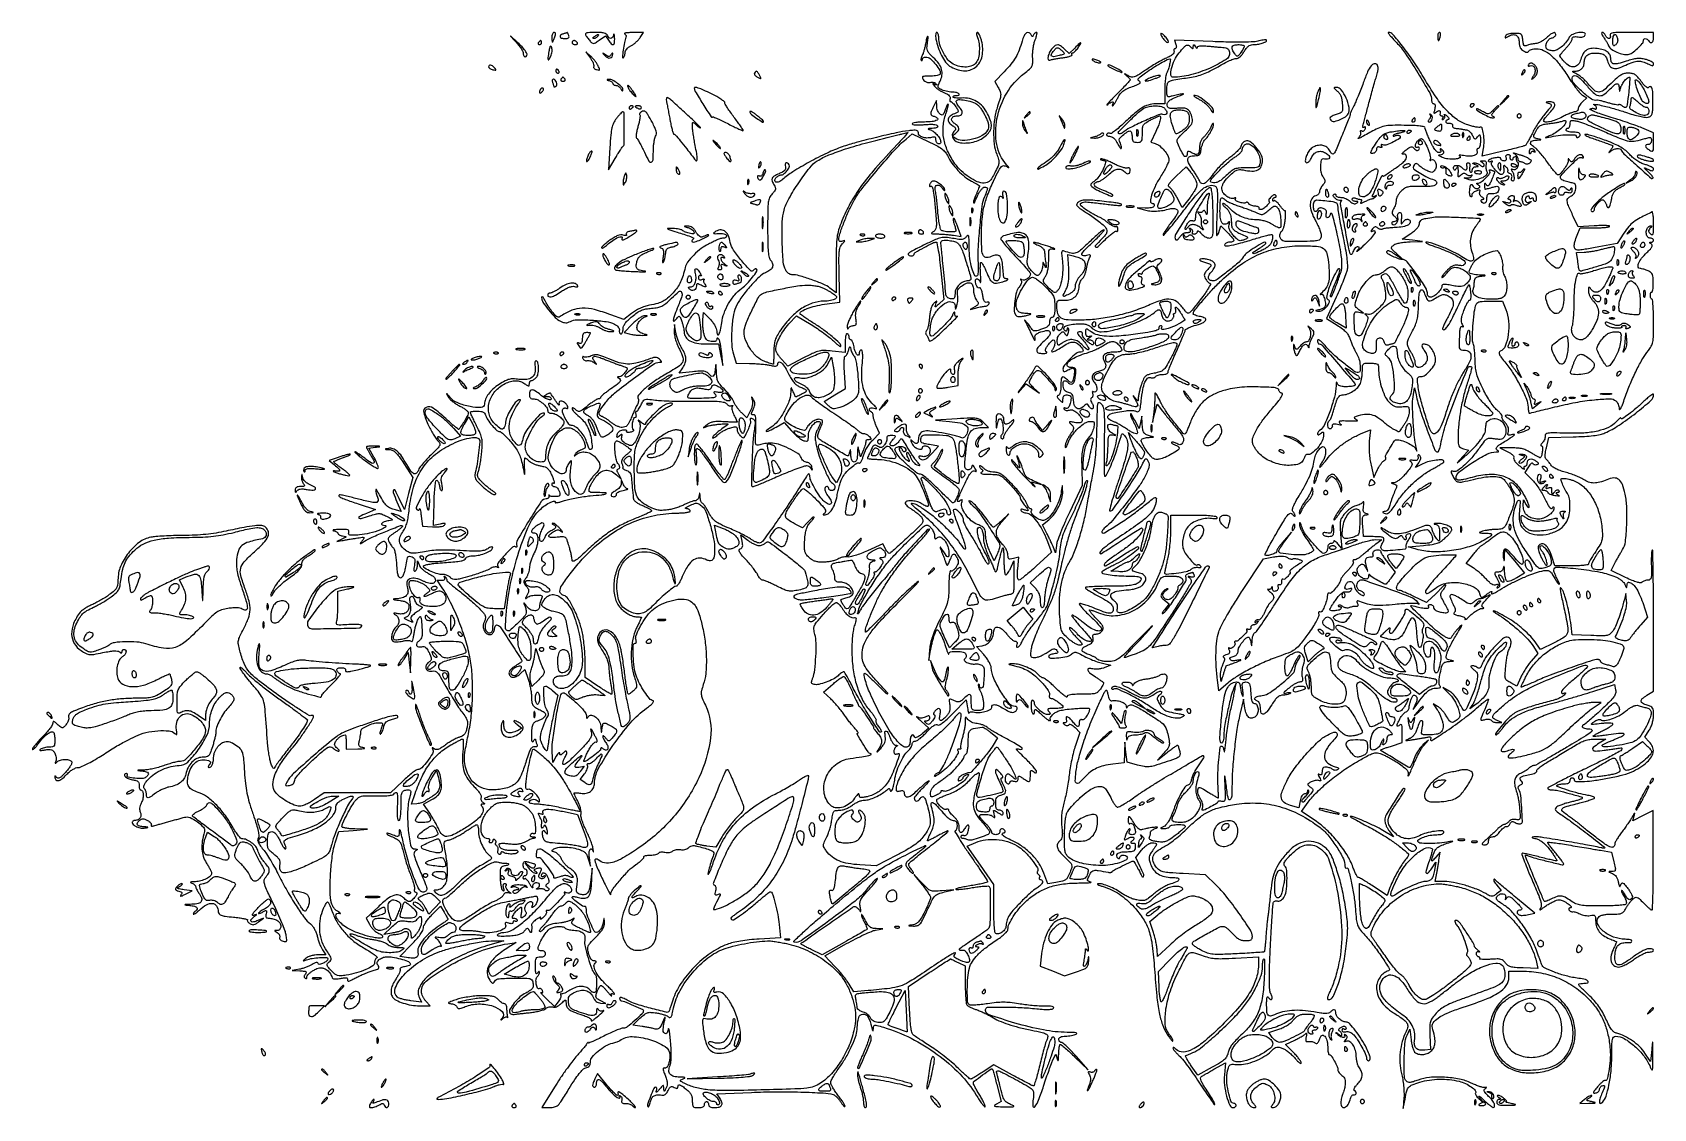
# Model space of a CAD drawing. Extents: x 4 to 800, y 0 to 528.
import ezdxf

# ---------------------------------------------------------------- set-up
doc = ezdxf.new("R2010")
doc.units = 0

msp = doc.modelspace()

# ---------------------------------------------------------------- linework, layer by layer
for points in [[(489.933719, 523.75, -0.02547), (488.505651, 519.348507, -0.0411), (486.804199, 515.797419, -0.039282), (484.486373, 512.46336, -0.020985), (481.144751, 508.714163), (476.504587, 503.928326), (478.241787, 500.90143, -0.036216), (479.189361, 498.932889, -0.103213), (479.44616, 497.441588, -0.064292), (479.141598, 495.596363, -0.008237), (477.920251, 491.763269, 0.042813), (476.481909, 485.86937, 0.034206), (475.923941, 479.351706, 0.035241), (476.255855, 473.146336, 0.064268), (477.519993, 468.241638, -0.022639), (478.419933, 465.659338, -0.099239), (478.567999, 464.058698, -0.079505), (478.107036, 462.355173, -0.011521), (476.551259, 459.101156, -0.015691), (475.082262, 456.414747, -0.066626), (473.954758, 454.976394, -0.108657), (472.79051, 454.252231, -0.085199), (471.321012, 454, -0.102728), (467.958765, 454.698163, -0.044169), (463.913734, 456.896211, -0.042451), (460.003968, 459.999406, -0.053154), (456.991417, 463.512475, -0.042806), (453.388365, 469.848185, -0.062772), (451.458493, 475.953907, -0.067966), (451.18742, 481.968857, -0.062204), (452.510677, 488.030263, 0.010379), (453.061022, 489.699764, 0.015877), (453.461545, 491.170273, 0.010392), (453.72471, 492.384788, 0.249491), (453.626297, 492.707036, 0.468014), (453.411528, 492.68764, 0.027551), (453.021702, 492.052067, 0.025844), (452.576285, 491.114258, 0.014077), (452.12286, 489.922593, -0.016955), (451.462479, 488.216616, -0.133842), (450.941144, 487.557689, -0.264309), (450.34343, 487.486496, -0.073752), (449.50724, 487.993991, -0.082916), (448.929037, 488.663136, -0.04381), (448.440942, 489.649282, -0.042025), (448.107526, 490.774641, -0.050466), (447.993839, 491.872445), (447.987679, 494.5), (446.493839, 491.635693, 0.015138), (445.301701, 489.170634, 0.136363), (445.125267, 487.996286, 0.245747), (445.639084, 487.25145, 0.057363), (447.100616, 486.683939, -0.157074), (448.41441, 485.846688, -0.477809), (448.233771, 484.954006, -0.092351), (445.807199, 484.215378, -0.027832), (441.940983, 484, 0.014317), (439.663397, 483.934771, 0.023488), (437.745164, 483.734106, 0.020013), (436.281929, 483.450847, 0.347997), (436, 483.094828, 0.371307), (436.284151, 482.764945, 0.021266), (437.722207, 482.611714, 0.024119), (439.614922, 482.582565, 0.014401), (441.862832, 482.721279, -0.013972), (444.439995, 482.882527, -0.031256), (446.40075, 482.827712, -0.039718), (447.791416, 482.589231, -0.194393), (448.421849, 482.126451, -0.236343), (448.465237, 481.642462, -0.190289), (448.104354, 481.255735, -0.079587), (447.226542, 480.998526, -0.022792), (445.809017, 480.883999, 0.008856), (444.450224, 480.812252, 0.08845), (443.90021, 480.673623, 0.644747), (443.899844, 480.499797, 0.048771), (444.5, 480.294168, -0.103861), (446.236119, 479.477674, -0.048724), (448.070768, 477.789119, -0.048803), (449.509029, 475.824526, -0.130162), (449.977764, 474.166667, -0.100288), (449.889848, 473.692238, -0.140706), (449.626281, 473.354533, -0.141439), (449.224878, 473.20915, -0.101753), (448.75, 473.274295, -0.109547), (448.282688, 473.565563, -0.075853), (447.907535, 474.065463, -0.070915), (447.678577, 474.691172, -0.073405), (447.637352, 475.348408, 0.084965), (447.573506, 476.092294, 0.219851), (447.239649, 476.498493, 0.143081), (446.585622, 476.60793, 0.031876), (445.459524, 476.400485, -0.067379), (443.177855, 476.145367, -0.080099), (441.049163, 476.539459, -0.102497), (439.542458, 477.457427, -0.207743), (439, 478.706679, 0.167088), (438.742578, 479.455489, 0.176932), (438.08504, 479.866196, 0.070484), (436.781399, 479.954127, 0.011459), (434.25, 479.70959, 0.023747), (428.155511, 478.684098, 0.006014), (418.367304, 476.431283, 0.006333), (408.469746, 473.894424, 0.017401), (401.57961, 471.775335, 0.027471), (394.248699, 468.778218, 0.014385), (385.465168, 464.296661, 0.013842), (377.293561, 459.528051, 0.045696), (372.324028, 455.771675, -0.074311), (370.580049, 454.603392, -0.173783), (369.039198, 454.452282, -0.378551), (368.494239, 455.247714, -0.143377), (369.073886, 456.589028, -0.045691), (369.612295, 457.128898, -0.040719), (370.260037, 457.585527, -0.042977), (370.914795, 457.89919, -0.090457), (371.467457, 458, 0.165002), (372.884059, 458.480567, 0.056828), (374.461842, 460.003305, 0.057942), (375.595325, 461.756758, 0.258454), (375.538944, 462.936987, 0.082573), (374.739916, 463.851054, 0.291212), (374.000178, 463.940948, 0.274005), (373.570495, 463.299333, 0.077904), (373.695599, 462.05603, -0.106514), (373.740041, 461.036175, -0.141549), (373.338389, 460.204499, -0.087621), (372.371207, 459.4463, -0.023576), (370.601979, 458.607056, 0.03119), (368.209345, 457.427169, 0.162876), (367.245705, 456.344687, 0.195315), (367.220941, 455.019986, 0.047828), (368.214099, 453.028781, -0.056857), (368.747984, 451.908302, -0.140798), (368.794196, 451.008372, -0.106664), (368.348713, 450.064497, -0.025178), (367.214099, 448.727898, 0.083979), (365.972445, 446.859841, 0.071962), (365.329595, 444.584756, 0.029746), (365.056075, 440.804668, 0.00319), (365, 432.014289, 0.004245), (365.06349, 424.535638, 0.01944), (365.305866, 420.200699, 0.032428), (365.74547, 417.46906, 0.128492), (366.52411, 415.973358, -0.11487), (367.441042, 414.321825, -0.173935), (367.333181, 412.698177, -0.133987), (366.135132, 411.207971, -0.058709), (363.905473, 409.960846, 0.097651), (360.758966, 407.865985, 0.019491), (356.137697, 402.90291, 0.021378), (351.822054, 397.433449, 0.057437), (349.403826, 393.115581, 0.06084), (348.053994, 388.317659, 0.025443), (347.370003, 381.624716, 0.025437), (347.369301, 374.899589, 0.061114), (348.224658, 370), (349.591625, 365.5), (356.045812, 365.435064, -0.010376), (358.791742, 365.35043, -0.008636), (361.705645, 365.149531, -0.00874), (364.367664, 364.872789, -0.023297), (366.25, 364.554222, 0.01305), (368.345215, 364.155314, 0.1021), (369.33163, 364.196228, 0.235965), (369.823281, 364.617451, 0.100068), (370, 365.491602, -0.376325), (370.617679, 366.19605, -0.235961), (371.722287, 365.814759, -0.056537), (373.551321, 363.467887, -0.020014), (375.630484, 359.742501, 0.024141), (376.922999, 357.470853, 0.044213), (378.218047, 355.781149, 0.054059), (379.575395, 354.589516, 0.06937), (381.052476, 353.831862, -0.021002), (382.181568, 353.384255, -0.030299), (383.134165, 352.888319, -0.030497), (383.83019, 352.410548, -0.23105), (384, 352.06269, -0.263752), (383.621364, 351.394836, -0.014032), (381.410029, 350.154377, -0.013094), (379.138375, 349.037461, -0.381139), (378.567285, 349.212559, -0.03151), (378.460482, 349.416708, -0.001539), (378.152046, 350.115004, -0.002494), (377.792109, 350.948018, -0.001797), (377.398415, 351.881071, 0.008323), (376.766475, 353.325825, 0.537769), (376.53865, 353.361427, 0.176441), (376.381339, 352.978415, 0.003023), (376.302214, 350.678123, -0.088836), (375.467527, 346.674644, -0.035301), (373.000136, 341.60984, -0.035369), (369.828327, 336.919555, -0.084154), (366.723021, 334.097966, 0.01678), (364.335443, 332.453262, 0.740734), (364.469335, 332.076026, 0.107488), (365.887601, 332.452565, 0.009594), (369.157064, 334.208431), (373.086436, 336.416862), (376.793218, 332.277866, 0.020246), (378.377544, 330.646763, 0.020917), (380.07207, 329.167634, 0.021186), (381.641473, 328.015072, 0.078977), (382.75, 327.502048, 0.042477), (383.998754, 327.260702, 0.236774), (384.618522, 327.493258, 0.168024), (384.929908, 328.202118, 0.020244), (385, 329.932612, -0.094127), (385.431663, 332.205272, -0.060153), (386.713931, 334.577397, -0.063046), (388.393365, 336.410599, -0.177639), (390, 337, -0.153507), (390.684084, 336.784908, -0.281174), (390.910779, 336.268045, -0.077612), (390.59529, 335.209949, -0.008141), (389.442055, 332.887947, 0.0413), (388.695182, 331.094976, 0.063998), (388.388273, 329.448818, 0.049615), (388.471571, 327.496792, 0.015725), (388.974545, 324.622616, 0.035449), (390.326682, 319.840564, 0.016779), (392.704777, 313.886274, 0.011746), (395.312046, 308.305121, 0.140081), (396.900562, 306.561456, -0.14062), (397.745256, 305.632292, -0.143577), (397.960064, 304.404509, -0.170931), (397.474901, 303.401659, -0.197929), (396.5, 303, -0.064853), (395.926543, 303.074694, -0.082425), (395.440625, 303.29375, -0.098894), (395.115568, 303.618646, -0.148195), (395, 304, 0.099038), (394.923658, 304.381638, 0.097945), (394.70625, 304.70625, 0.097945), (394.381638, 304.923658, 0.099038), (394, 305, 0.288451), (393.233359, 304.517584, 0.160698), (393.086318, 303.382394, 0.080136), (393.71565, 301.657194, 0.03922), (395.017601, 299.704754, -0.063063), (396.225308, 297.692535, -0.317776), (395.978159, 296.478121, -0.319591), (394.75442, 296.310667, -0.063308), (392.833344, 297.650822, -0.055083), (390.704849, 300.052451, -0.02239), (388.342711, 303.734869, -0.020817), (386.369343, 307.489077, -0.092042), (385.733127, 309.892727, 0.080132), (385.459158, 311.036464, 0.547782), (384.993467, 311.118076, 0.042884), (384.044214, 309.885569, 0.001044), (380.177323, 303.832581, -0.005635), (374.053914, 294.43861, -0.00703), (368.147505, 285.860572, -0.00296), (362.793062, 278.407473, -0.144873), (361.358085, 277.307169, -0.150648), (360.658912, 277.260001, -0.035647), (359.529799, 277.612929, -0.03353), (358.234056, 278.224916, -0.02763), (356.941543, 279.041625, 0.029518), (355.236119, 280.110262, 0.008525), (352.482408, 281.556807, 0.008542), (349.316699, 283.08428, 0.00901), (346.156049, 284.474757, -0.011562), (341.777971, 286.427548, -0.052238), (339.391166, 287.88127, -0.072456), (337.749035, 289.55893, -0.035964), (336.168884, 292.089763, 0.012198), (335.209012, 293.803227, 0.016414), (334.252611, 295.30241, 0.0135), (333.394551, 296.485017, 0.142994), (332.918884, 296.833333, -0.177823), (332.555507, 297.139379, -0.045203), (332.229919, 297.852083, -0.040356), (331.983432, 298.788022, -0.031465), (331.863818, 299.833333, 0.001724), (331.773206, 301.495124, 0.223954), (331.67752, 301.670878, 0.546647), (331.567672, 301.628407, 0.002764), (331.294267, 300.25, -0.059784), (331.018962, 299.389677, -0.068376), (330.556303, 298.660937, -0.078926), (329.985022, 298.168848, -0.139275), (329.390611, 298, 0.072464), (328.592467, 297.883716, 0.015383), (327.255466, 297.440478, 0.015793), (325.723947, 296.824395, 0.014426), (324.186692, 296.095243, -0.027299), (322.427185, 295.315484, -0.015097), (320.204651, 294.548289, -0.015017), (317.898966, 293.904806, -0.023324), (315.873779, 293.503781, -0.029063), (313.27145, 293.266992, -0.056623), (311.19611, 293.434404, -0.050293), (309.056987, 294.082355, -0.018603), (306.19383, 295.401779, -0.063948), (302.535013, 297.887469, -0.128119), (300.599848, 300.768467, -0.072905), (299.725484, 305.288607, -0.011092), (299.51043, 314.5, -0.010373), (299.611287, 319.648847, -0.036794), (299.986385, 322.928215, -0.045213), (300.793227, 325.75744, -0.02208), (302.298211, 329.198211, -0.035787), (304.978186, 333.793034, -0.035874), (308.284006, 337.95475, -0.037307), (312.00075, 341.439671, -0.048138), (315.906294, 344.012098, 0.007953), (317.727855, 345.012298, 0.099463), (318.318324, 345.526351, 0.527274), (318.219837, 345.829362, 0.06635), (317.40301, 345.955804, 0.073157), (316.428109, 345.833321, 0.033517), (315.216126, 345.407261, 0.032289), (313.977118, 344.778493, 0.038379), (312.90301, 344.02636, 0.015614), (310.070468, 341.547873, 0.016938), (307.476534, 338.961539, 0.011879), (305.375606, 336.610307, 0.177902), (305.001123, 335.595012, -0.418389), (304.814297, 335.411284, -0.101704), (304.344455, 335.515455, -0.049192), (303.625082, 335.926579, -0.022213), (302.767233, 336.595012, 0.008875), (301.914538, 337.296764, 0.08854), (301.509073, 337.515241, 0.679973), (301.424497, 337.413617, 0.038677), (301.737316, 336.933585, -0.163298), (302.357424, 335.12977, -0.052092), (302.079669, 332.266666, -0.049156), (301.120095, 329.153945, -0.058594), (299.609788, 326.481031, -0.038593), (298.719414, 325.442038, -0.167227), (298.00004, 325.091216, -0.133059), (297.120258, 325.217182, -0.021158), (295.53697, 325.980214, -0.039491), (294.368903, 326.729465, -0.083968), (293.636119, 327.509811, -0.108515), (293.311282, 328.346696, -0.102821), (293.357777, 329.260141, 0.014532), (293.593757, 330.2831, 0.327329), (293.473243, 330.542432, 0.294229), (293.17272, 330.521601, 0.012803), (292.305986, 329.838983, -0.016), (291.444123, 329.169081, -0.300246), (291.117507, 329.154253, -0.29787), (290.973632, 329.449235, -0.015836), (291.144876, 330.531832, -0.093225), (291.463539, 331.342671, -0.077443), (292.072088, 332.043622, -0.072838), (292.903922, 332.56034, -0.067415), (293.871207, 332.834096, -0.034258), (294.734077, 332.896926, -0.08365), (295.360853, 332.794032, -0.186259), (295.649184, 332.552196, -0.270886), (295.641253, 332.228552, 0.294938), (295.647595, 331.912112, 0.190714), (295.960201, 331.698134, 0.075543), (296.65015, 331.647995, 0.027664), (297.622213, 331.778611, 0.028793), (298.539557, 332.009386, 0.078475), (299.137484, 332.306114, 0.212016), (299.317318, 332.609089, 0.291632), (299.183319, 332.886703, -0.251728), (298.590336, 333.912797, -0.044348), (298.723484, 336.212524, -0.044952), (299.25055, 338.401214, -0.321607), (300.085192, 339, 0.212466), (300.361294, 339.122871, 0.138664), (300.517861, 339.440625, 0.088864), (300.520275, 339.925294, 0.04857), (300.361626, 340.5, -0.049244), (300.203818, 341.074677, -0.089945), (300.208576, 341.559375, -0.139664), (300.368688, 341.877126, -0.209619), (300.6489, 342, 0.208873), (301.064804, 342.181668, 0.030616), (301.661293, 342.910408, 0.030274), (302.295253, 343.912238, 0.021739), (302.883644, 345.099261, -0.034359), (303.878592, 346.9854, -0.174796), (304.793864, 347.711425, -0.105638), (306.207072, 347.873248, -0.008878), (309.877755, 347.452076, 0.020853), (312.937104, 347.175081, 0.005117), (317.987552, 346.981247, 0.005231), (323.783601, 346.878846, 0.005204), (329.590506, 346.897456, -0.003894), (337.149509, 346.941484, -0.021291), (341.231539, 346.759548, -0.039101), (343.689687, 346.349528, -0.160003), (344.953813, 345.555653, 0.058034), (345.518047, 345.017079, 0.069856), (346.158581, 344.661553, 0.082602), (346.774128, 344.535241, 0.14887), (347.267815, 344.665519, -0.042911), (347.640508, 344.853806, -0.345353), (347.812846, 344.803685, -0.26733), (347.833517, 344.59822, -0.032863), (347.613642, 344.183876, 0.149692), (347.44795, 343.551867, 0.04061), (347.575163, 342.513956, 0.037294), (347.920542, 341.302312, 0.031263), (348.459133, 340.079028, -0.004424), (349.049528, 338.912139, -0.00645), (349.54737, 337.872662, -0.003437), (349.949749, 336.988026, -0.10539), (350, 336.752267, -0.412016), (349.868664, 336.61994, -0.003004), (348.164062, 336.617381, -0.008677), (346.146577, 336.661491, -0.005187), (343.75, 336.780431, 0.013768), (340.591011, 336.882908, 0.039851), (338.410815, 336.719598, 0.057804), (336.800881, 336.274201, 0.076957), (335.5, 335.496189), (333.5, 333.83673), (335.5, 334.588461, -0.0372), (336.566034, 334.900972, -0.011062), (338.234375, 335.219536, -0.011031), (340.130466, 335.49543, -0.011701), (342, 335.68118, -0.00507), (344.58498, 335.850714, -0.097939), (345.376912, 335.73919, -0.55599), (345.448122, 335.421905, -0.045152), (344.641668, 334.761084, 0.009232), (341.781669, 332.742147, 0.020877), (339.712812, 331.08652, 0.022143), (338.313712, 329.754273, 0.193769), (338, 328.975169, 0.478262), (338.19318, 328.819404, 0.075758), (338.718996, 329.020244, 0.03962), (339.507368, 329.554157, 0.018234), (340.447646, 330.3639, -0.038025), (341.640972, 331.312031, -0.021269), (343.219801, 332.286219, -0.021118), (344.908867, 333.140148, -0.03203), (346.447646, 333.72255, -0.011326), (348.509723, 334.304658, -0.111796), (349.404965, 334.331357, -0.268842), (349.84892, 333.943455, -0.082037), (350, 333.028844, 0.125319), (350.346089, 331.669697, 0.053851), (351.420257, 330.120534, 0.060469), (352.635129, 329.019829, 0.382073), (353.396989, 329.107499, 0.067788), (354.530275, 330.796645, 0.022536), (355.722404, 333.535679, 0.017849), (356.668168, 336.299088, 0.166633), (356.623281, 337.53933, -0.063457), (356.485292, 338.104024, -0.268431), (356.619278, 338.410975, -0.210852), (356.991237, 338.493803, -0.0425), (357.657756, 338.30109, -0.121556), (358.361337, 337.811088, -0.124832), (358.747668, 337.054592, -0.075604), (358.832388, 335.893876, -0.021767), (358.613436, 334.102017, 0.025096), (357.800715, 327.062104, 0.00841), (357.304484, 316.717707, 0.002127), (357.008869, 305.714775, 0.420851), (357.707665, 305, 0.089008), (358.373978, 305.119562, 0.004864), (360.369813, 305.881817, 0.007433), (362.733872, 306.851973, 0.005353), (365.343987, 308.001931, -0.00499), (368.349895, 309.32887, -0.003033), (371.928401, 310.840441, -0.003039), (375.496222, 312.296697, -0.005363), (378.461974, 313.449466, -0.005925), (382.417128, 314.884905, -0.059469), (384.129959, 315.26343, -0.161082), (385.169769, 315.030122, -0.118973), (386.016502, 314.197534, 0.00487), (386.672595, 313.166526, 0.35741), (386.850232, 313.110053, 0.342721), (386.946877, 313.274346, 0.004707), (386.776615, 314.5, 0.088814), (386.500385, 315.320863, 0.080246), (385.949288, 316.028138, 0.0775), (385.183924, 316.545081, 0.074485), (384.287064, 316.813355, -0.077744), (383.400492, 317.084823, -0.059889), (382.548649, 317.633169, -0.06039), (381.858212, 318.361664, -0.082843), (381.447891, 319.16418, 0.179185), (379.874688, 321.183136, 0.026753), (375.280747, 323.697329, 0.030487), (370.256964, 325.740733, 0.084752), (366.505687, 326.331706, 0.020713), (365.185005, 326.25997, 0.014311), (363.699356, 326.074338, 0.014456), (362.279119, 325.813203, 0.028498), (361.172973, 325.509775, -0.089966), (359.822812, 325.312265, -0.326445), (359.179726, 325.816821, -0.075675), (358.990699, 327.341031, -0.003441), (359.172973, 332.613226, 0.007319), (359.276417, 336.471695, 0.033122), (359.154819, 338.719014, 0.069941), (358.829211, 339.943352, 0.35616), (358.25, 340.25, -0.072598), (357.384051, 340.204535, -0.374503), (357.078792, 340.524655, -0.110921), (357.216353, 341.298307, -0.007655), (358.110779, 343.343788, 0.03689), (358.575112, 344.601063, 0.072915), (358.71743, 345.653115, 0.081014), (358.547376, 346.627485, 0.055759), (358.063029, 347.640841, 0.002313), (357.312792, 348.832477, 0.408617), (357.18022, 348.863301, 0.331719), (357.122926, 348.721028, 0.002045), (357.503776, 347.299979, -0.078547), (357.621282, 346.227907, -0.035664), (357.453421, 344.822751, -0.033975), (357.05792, 343.324688, -0.03782), (356.473573, 341.948896), (354.844096, 338.797836), (352.29317, 341.148918, -0.031103), (351.221971, 342.267063, -0.019714), (350.111772, 343.69062, -0.019789), (349.128348, 345.180719, -0.034226), (348.449287, 346.5, 0.042258), (347.704149, 347.89231, 0.017816), (346.48505, 349.631061, 0.017477), (345.042911, 351.406915, 0.021797), (343.578165, 352.946167, -0.02503), (341.636439, 355.013248, -0.072367), (340.596438, 356.673523, -0.071535), (340.066234, 358.572304, -0.02406), (339.831897, 361.446167, 0.001072), (339.724341, 364.483706, 0.092356), (339.62381, 364.929654, 0.76842), (339.509494, 364.912903, 0.002677), (339.271532, 362.75, -0.025271), (338.874529, 360.205162, -0.194303), (338.216825, 359.22097, -0.32362), (337.305786, 359.24658, -0.056059), (335.988294, 360.514105, 0.11884), (335.0265, 361.232452, 0.074718), (333.662582, 361.589118, 0.042103), (331.585287, 361.635779, 0.0101), (328.145568, 361.353442), (321.559439, 360.678673), (323.279719, 363.304153, 0.052112), (324.535603, 365.740762, 0.105336), (324.881969, 367.861662, 0.093026), (324.346784, 370.111521, 0.034449), (322.813799, 373, -0.029696), (321.928663, 374.630211, -0.018113), (321.071691, 376.646875, -0.01813), (320.365007, 378.714441, -0.030434), (319.942704, 380.5), (319.250333, 384.5), (319.125167, 381.01585, 0.055298), (319.255964, 379.265171, 0.026198), (319.788971, 377.062725, 0.024519), (320.627824, 374.682652, 0.023614), (321.704966, 372.365282, -0.040774), (323.426788, 368.302088, -0.216928), (323.173373, 365.963019, -0.118989), (321.083484, 363.816446, -0.00919), (314.154453, 359.629615, 0.019405), (308.620707, 356.129621, 0.033075), (304.329996, 352.738017, 0.036833), (301.538979, 349.814087, 0.320903), (301.424638, 348.121938, -0.119549), (301.596939, 347.59425, -0.053761), (301.575095, 346.861014, -0.048926), (301.381612, 346.052806, -0.047767), (301.033733, 345.290677, 0.018844), (300.510385, 344.299948, 0.004619), (299.726437, 342.630699, 0.004724), (298.863297, 340.699861, 0.004702), (298.035393, 338.75, -0.017735), (296.912307, 336.285515, -0.071804), (295.973979, 334.932679, -0.11583), (294.943356, 334.242047, -0.090181), (293.612263, 334, -0.071482), (292.46874, 334.164321, -0.032443), (291.045376, 334.684381, -0.031292), (289.589609, 335.438077, -0.037275), (288.326725, 336.329806, 0.014868), (287.116097, 337.268594, 0.013613), (285.816288, 338.162882, 0.013763), (284.612537, 338.897417, 0.042616), (283.75, 339.298421, -0.11539), (282.496188, 340.119466, -0.25815), (282.216945, 341.186351, -0.091171), (282.992923, 342.873372, -0.009792), (285.547132, 346.357933, -0.059021), (289.880716, 350.826845, -0.01058), (299.055559, 357.972606, -0.006471), (308.738459, 364.997076, -0.154886), (311.898401, 366, 0.027011), (312.732721, 366.045105, 0.37509), (312.921725, 366.25, 0.195292), (312.789415, 366.60328, 0.01033), (311.939189, 367.489383, 0.089899), (310.913617, 368.200211, 0.125904), (309.820981, 368.394838, 0.062817), (308.24671, 368.076237, 0.009492), (305.214177, 366.989383, -0.035066), (300.348797, 365.521485, -0.064834), (296.244489, 365.136903, -0.062662), (292.085898, 365.81321, -0.030717), (287.032402, 367.645246, 0.010917), (283.649392, 369.025468, 0.04881), (281.586488, 369.591946, 0.080229), (279.994097, 369.608409, 0.069549), (278.391553, 369.132542, -0.033897), (277.341194, 368.737473, -0.038067), (276.286826, 368.506235, -0.041379), (275.373992, 368.454066, -0.13276), (274.795332, 368.626492, 0.08232), (274.415052, 368.782499, 0.292051), (274.178093, 368.697808, 0.203346), (274.09951, 368.400034, 0.047965), (274.224012, 367.889196, 0.111108), (274.539127, 367.382335, 0.084761), (275.070847, 366.999395, 0.079428), (275.734217, 366.796727, 0.079353), (276.427932, 366.810873, -0.074134), (277.208726, 366.834904, -0.042305), (278.135266, 366.645359, -0.041171), (279.056059, 366.289651, -0.053268), (279.824189, 365.810873, 0.001868), (280.892496, 364.981623, 0.446061), (281.001032, 365.001688, 0.311542), (280.993501, 365.138034, 0.001562), (280.107499, 366.274166, -0.076361), (279.232663, 367.827119, -0.368377), (279.549762, 368.708651, -0.19444), (280.876195, 368.889497, -0.035092), (283.288165, 368.09357, 0.004116), (284.836085, 367.474123, 0.001851), (286.878399, 366.68497, 0.001832), (289.042282, 365.867108, 0.002495), (291, 365.146467, -0.000954), (292.7484, 364.508988, -0.001421), (294.275362, 363.944016, -0.000599), (295.580326, 363.45518, -0.029956), (295.83102, 363.343374, -0.422377), (296.051641, 362.609686, -0.044594), (294.935971, 360.965978, -0.042025), (293.426163, 359.407233, -0.169428), (292.214816, 358.921053, 0.020334), (291.549296, 358.863228, 0.195085), (291.306229, 358.726415, 0.444802), (291.335159, 358.551857, 0.046528), (291.75, 358.337719, -0.165363), (292.649528, 357.562533, -0.291835), (292.615385, 356.618474, -0.081827), (291.30733, 355.262301, -0.010481), (288.001933, 352.906507, 0.009548), (286.086571, 351.546786, 0.014276), (284.47148, 350.280349, 0.009164), (283.193934, 349.178112, 0.212627), (283.001933, 348.75, -0.15074), (282.912887, 348.463968, -0.098173), (282.663634, 348.220312, -0.081315), (282.291677, 348.055965, -0.06353), (281.852992, 348, 0.129913), (281.189487, 347.824644, 0.013776), (279.809632, 346.989415, 0.016271), (278.199223, 345.877245, 0.012385), (276.507566, 344.559712, -0.009025), (273.923384, 342.519006, -0.088795), (272.693513, 341.889239, -0.196526), (271.741301, 341.977073, -0.076476), (270.654574, 342.773998, 0.030697), (270.002342, 343.350709, 0.09078), (269.474541, 343.626553, 0.233305), (269.148901, 343.574707, 0.24326), (269, 343.286764, 0.146188), (269.174559, 342.702485, 0.027703), (269.842323, 341.798134, 0.02747), (270.769663, 340.795383, 0.022192), (271.867483, 339.822478, -0.041139), (274.493584, 337.311447, -0.056608), (276.369234, 334.641854, -0.054685), (277.641743, 331.547118, -0.035212), (278.452876, 327.75, -0.018775), (278.832397, 324.060857, -0.337539), (278.214283, 323.129837, -0.402978), (277.303649, 323.55023, -0.020268), (276.134219, 326.946352, 0.066094), (274.884113, 329.722594, 0.049413), (272.840849, 332.389087, 0.05145), (270.547862, 334.381629, 0.154358), (268.592545, 335, -0.246062), (267.301112, 335.676506, -0.031291), (265.62468, 338.453297, -0.031605), (264.306837, 341.424981, -0.230927), (264.457471, 342.931186, -0.083152), (264.787889, 343.3083, -0.092724), (265.211686, 343.540074, -0.100581), (265.661703, 343.592078, -0.117571), (266.069098, 343.457295, 0.213171), (266.695916, 343.373102, 0.364639), (266.969658, 343.786445, 0.112347), (266.625138, 344.766242, 0.055938), (265.8, 345.8, 0.07375), (264.489469, 346.772013, 0.167141), (263.286434, 346.965799, 0.281862), (262.618877, 346.379146, 0.153966), (262.624735, 345.25, -0.311976), (262.557953, 345.029508, -0.384111), (262.352309, 345.042188, -0.03947), (261.753914, 345.757188, -0.010218), (260.908186, 347, 0.000325), (260.017771, 348.365814, 0.000469), (259.228535, 349.572239, 0.00024), (258.557499, 350.594814, 0.007706), (258.389839, 350.841664, 0.309868), (258.196405, 350.913985, 0.028967), (257.684362, 350.754974, 0.029207), (257.041823, 350.470023, 0.018314), (256.325003, 350.066766, 0.002648), (255.109288, 349.314098, 0.280961), (255.025688, 349.146771, 0.427359), (255.142229, 349.052798, 0.00371), (256.396256, 349.225103, -0.064405), (257.153854, 349.23672, -0.070807), (257.863945, 349.051862, -0.08009), (258.419944, 348.706451, -0.130406), (258.729816, 348.24932, -0.422844), (258.4237, 347.637199, -0.158819), (257.355615, 347.645762, -0.060486), (255.495024, 348.53046, -0.035112), (253.5, 350, 0.028882), (251.076307, 351.832273, 0.126817), (249.397489, 352.42101, 0.285993), (248.400687, 351.912011, 0.136225), (248, 350.468615, 0.046387), (248.113616, 349.246604, 0.143518), (248.485525, 348.515364, 0.151408), (249.178907, 348.123254, 0.053585), (250.325686, 348, -0.128747), (252.28003, 347.488287, -0.051166), (254.563426, 345.877334, -0.051078), (256.427454, 343.88474, -0.163948), (257, 342.185549, 0.14813), (257.136949, 341.733435, 0.098904), (257.522139, 341.348255, 0.082447), (258.097951, 341.088556, 0.064884), (258.777494, 341, -0.103749), (260.706719, 340.595332, -0.056378), (262.810202, 339.373704, -0.057644), (264.476551, 337.808991, -0.177243), (265, 336.378736, -0.128997), (264.803843, 335.631075, -0.032168), (264.108199, 334.563412, -0.030726), (263.126123, 333.40503, -0.026667), (261.964083, 332.316324, 0.044949), (259.38133, 329.713113, 0.055681), (257.510427, 326.859807, 0.058564), (256.382848, 323.791079, 0.058851), (256, 320.54966, -0.020972), (255.917441, 318.582184, -0.126639), (255.583425, 317.625206, -0.189315), (254.900677, 317.149193, -0.058728), (253.634859, 317, -0.106243), (250.887833, 317.590366, -0.085647), (248.380463, 319.284704, -0.087076), (246.619081, 321.690645, -0.115809), (246.009384, 324.32258, -0.095309), (246.665463, 327.679679, -0.028483), (248.89736, 332.420615, -0.028781), (251.672846, 336.902285, -0.087157), (254.202244, 339.429104, 0.023766), (254.984707, 340.034543, 0.072308), (255.427088, 340.538549, 0.246715), (255.455363, 340.844213, 0.303666), (255.222506, 341, 0.191401), (253.042516, 340.133762, 0.026824), (249.635657, 336.554363, 0.031049), (246.536957, 332.435567, 0.080141), (245.014203, 329.052747, -0.024409), (244.05933, 326.090607, -0.236973), (243.118288, 325.22306, -0.271657), (241.955989, 325.521194, -0.030679), (240.07258, 327.634859, -0.116145), (238.366033, 331.304803, -0.085932), (238.219773, 335.794427, -0.072497), (239.665022, 340.752822, -0.051049), (242.607551, 345.770693, 0.011401), (243.380679, 346.877873, 0.107345), (243.590744, 347.414841, 0.467604), (243.420659, 347.61043, 0.087608), (242.885711, 347.505034, 0.131778), (241.086203, 346.189269, 0.033724), (239.001262, 343.206046, 0.034985), (237.226718, 339.735126, 0.060523), (236.326778, 336.626271, -0.035901), (235.69718, 333.969029, -0.292154), (234.783588, 333.202807, -0.211127), (233.450765, 333.595809, -0.020632), (230.923077, 335.923077, -0.136127), (228.245225, 340.656883, -0.125866), (228.279885, 346.248256, -0.113523), (231.074904, 351.581897, -0.096492), (236.069456, 355.535917, -0.050149), (238.733516, 356.590831, -0.071713), (241.249008, 356.929019, -0.077849), (243.59942, 356.537822, -0.072804), (245.777494, 355.443296, 0.009314), (247.116989, 354.541796, 0.144431), (247.643075, 354.386592, 0.36009), (247.922032, 354.617422, 0.047099), (248, 355.443296, -0.057726), (248.06897, 356.038695, -0.07695), (248.272768, 356.542718, -0.095814), (248.574357, 356.880477, -0.164168), (248.928571, 357, 0.105602), (249.383814, 357.097233, 0.031914), (250.012789, 357.428414, 0.030402), (250.688994, 357.900267, 0.02885), (251.315573, 358.458431, 0.148692), (252.219972, 360.153284, 0.049226), (252.494839, 362.99037, 0.048737), (252.226874, 365.683134, 0.269361), (251.300759, 366.73308, 0.341746), (250.96599, 366.615844, 0.098036), (250.748371, 366.070821, 0.05558), (250.681098, 365.155894, 0.027026), (250.788531, 363.987473, -0.092114), (250.667966, 360.814674, -0.169479), (249.316772, 358.647264, -0.143387), (246.707045, 357.566161, -0.060019), (242.865544, 357.612224, 0.025737), (240.039424, 357.84, 0.07032), (238.051751, 357.617554, 0.06251), (236.07328, 356.834852, 0.017238), (233.191464, 355.122862, 0.035898), (230.128054, 352.831138, 0.054378), (227.866092, 350.39383, 0.064696), (226.472742, 347.904259, 0.095546), (226, 345.452947, -0.408405), (224.366444, 343.786603, -0.052468), (218.866801, 344.255027, -0.048137), (212.8152, 346.034625, -0.120763), (209.103026, 348.699211, 0.001065), (207.572847, 350.479486, 0.13786), (207.333231, 350.638082, 0.684553), (207.266743, 350.556016, 0.002243), (208.166228, 349, 0.065799), (209.018643, 347.901752, 0.027338), (210.42735, 346.654477, 0.026468), (212.103234, 345.465354, 0.030906), (213.813203, 344.52588, -0.024986), (215.416411, 343.669595, -0.033428), (216.770128, 342.728777, -0.035339), (217.740688, 341.833928, -0.191105), (218, 341.180251, -0.114499), (217.743195, 340.07352, -0.016631), (216.649101, 338.018679, -0.017921), (215.150658, 335.619919, -0.013846), (213.35445, 333.113945, -0.421702), (213.101611, 333.082671, -0.003349), (211.359123, 334.496885, -0.009153), (209.329032, 336.230477, -0.005453), (206.973612, 338.363945, 0.029963), (200.750084, 343.469067, 0.260212), (197.321516, 343.875361, 0.381089), (196.105084, 341.366251, 0.042295), (198.552254, 334.890671, 0.012727), (199.770785, 332.499596, 0.013472), (201.087662, 330.219262, 0.013177), (202.323844, 328.320047, 0.058035), (203.20278, 327.316487, -0.104377), (204.018817, 326.190737, -0.228649), (203.987306, 325.152445, -0.07397), (202.961805, 323.738766, -0.00553), (199.587476, 320.370586, 0.012093), (197.460775, 318.191298, 0.014316), (195.56211, 316.028136, 0.013197), (194.070452, 314.127239, 0.083097), (193.510788, 313.03399, -0.118939), (192.566446, 311.473124, -0.320466), (191.357197, 311.265941, -0.129227), (189.816501, 312.583783, -0.023615), (187.809919, 315.791803, 0.022432), (185.313353, 319.804268, 0.061618), (183.106968, 322.297079, 0.094707), (180.99653, 323.545968, 0.134215), (178.832465, 323.71654, 0.002513), (177.380516, 323.432474, 0.552405), (177.338911, 323.323, 0.220802), (177.517356, 323.227824, 0.001557), (179.270172, 323.136182, -0.09882), (180.887417, 322.729907, -0.081448), (182.352297, 321.71551, -0.046458), (184.010713, 319.785085, -0.010678), (186.422686, 316.225592), (190.805028, 309.451184), (188.709649, 301.598784), (186.614269, 293.746384), (184.112834, 299.040291, 0.010444), (182.064881, 303.150001, 0.549748), (181.332886, 303.210386, 0.259527), (181.163833, 302.010361, 0.009266), (182.980917, 297.544519), (185.024499, 292.777035), (182.267844, 293.468911, -0.046535), (179.795894, 294.340295, -0.081601), (178.003904, 295.552506, -0.061807), (176.38843, 297.510875, -0.01736), (174.37538, 300.934251, 0.009872), (172.932268, 303.474693, 0.64729), (172.552528, 303.431029, 0.149576), (172.542692, 302.48809, 0.004661), (173.682008, 298.75, -0.238075), (173.494302, 297.603524, -0.245732), (172.466343, 297.095311, -0.051267), (169.805125, 297.430273, -0.004794), (163.37663, 298.984647, 0.002573), (157.528267, 300.426272, 0.027043), (155.105068, 300.873391, 0.259463), (154.51342, 300.637533, 0.396439), (154.55, 300.124178, 0.08877), (155.271604, 299.663973, 0.005139), (157.713407, 298.687663, 0.007681), (160.665536, 297.594231, 0.005565), (163.985002, 296.463793), (172.470004, 293.67923), (168.089236, 291.818714, 0.011533), (164.441069, 290.169012, 0.54099), (164.351839, 289.493073, 0.255102), (165.439587, 289.260433, 0.009612), (169.545016, 290.566803, -0.013675), (172.502897, 291.481622, -0.073157), (174.173655, 291.694192, -0.087665), (175.694267, 291.394824, -0.024228), (177.928297, 290.403279, -0.003881), (180.266706, 289.203874, -0.159605), (180.658991, 288.801392, -0.486275), (180.514715, 288.502095, -0.01563), (179, 288.218414, 0.037929), (176.754671, 287.693393, 0.141589), (175.559296, 286.898499, 0.493209), (175.701766, 286.242128, 0.10192), (177.05, 285.915739, -0.688017), (177.329946, 285.10147, -0.084471), (174.927351, 283.699813, -0.02939), (169.555522, 282.033317, -0.041255), (164.60079, 281.235822, -0.006851), (161.254205, 281.023287, -0.066315), (159.839262, 281.140591, -0.255489), (159.314915, 281.596253, -0.182357), (159.319405, 282.389972, 0.165145), (159.35074, 283.191548, 0.248035), (158.871639, 283.681185, 0.075206), (157.593574, 283.887292, 0.008963), (154.718615, 283.863818, 0.008266), (152.841241, 283.783753, 0.032612), (151.693906, 283.640337, 0.413197), (151.576769, 283.468226, 0.307812), (151.75, 283.294267, -0.0348), (152.611454, 283.065241, -0.048184), (153.339063, 282.735311, -0.058089), (153.843787, 282.361046, -0.207059), (154, 282, 0.209131), (154.156793, 281.641528, 0.059239), (154.660937, 281.275632, 0.048821), (155.388533, 280.95774, 0.035035), (156.25, 280.742988, -0.006739), (157.760483, 280.456027, -0.400946), (157.905793, 280.246756, -0.243053), (157.715662, 279.987389, -0.003752), (156, 279.150437), (153.5, 277.954), (156, 278.429183, -0.003687), (157.26537, 278.660042, -0.001291), (159.0875, 278.973769, -0.001282), (161.093851, 279.308594, -0.001499), (163, 279.615813, -0.004453), (165.916569, 280.050332, -0.129506), (166.659259, 279.961843, -0.465826), (166.791745, 279.565714, -0.030035), (166, 278.430892, 0.003304), (165.011376, 277.16391, 0.515256), (165.056546, 277.015554, 0.222204), (165.301628, 277.043519, 0.001804), (167, 278.095404, -0.035442), (170.804736, 280.111527, -0.008135), (177.505105, 282.945621, -0.002421), (184.764622, 285.837108, -0.298304), (185.689, 285.644333, -0.408022), (185.692402, 285.323229, -0.019567), (184.844092, 284.504827, -0.022712), (183.64176, 283.526745, -0.013223), (182.118293, 282.459585, 0.013121), (179.815035, 280.846894, 0.096836), (178.914178, 279.861555, 0.184433), (178.737097, 278.903664, 0.075741), (179.17624, 277.634675, 0.020885), (179.677915, 276.770776, 0.020086), (180.256088, 275.940083, 0.020486), (180.82436, 275.250397, 0.065747), (181.275104, 274.863481, -0.190119), (181.682913, 274.288611, -0.013167), (182.114683, 272.310607, -0.017251), (182.495899, 269.856103, -0.012039), (182.763117, 267.066679, 0.007903), (183.094911, 263.27285, 0.048707), (183.484561, 261.354368, 0.130932), (184.050246, 260.448264, 0.240103), (184.866143, 260.212738, 0.173498), (185.612001, 260.653594, 0.065765), (186.266178, 261.692286, 0.045963), (186.829488, 263.290603, 0.020222), (187.289837, 265.487617, -0.004338), (187.977886, 269.384032, -0.097439), (188.397732, 270.442172, -0.294925), (189.067808, 270.745613, -0.054563), (190.441966, 270.383896, -0.096361), (191.257593, 269.874199, -0.141949), (191.687811, 269.153411, -0.08845), (191.775691, 268.0526, -0.022171), (191.521314, 266.261923, 0.015712), (191.284595, 264.737207, 0.067514), (191.295794, 263.82063, 0.224765), (191.538347, 263.457761, 0.280252), (191.93622, 263.460582, 0.113219), (192.349048, 263.868203, 0.047401), (192.706134, 264.568509, 0.04367), (192.960421, 265.422127, 0.043356), (193.063386, 266.309017), (193.126773, 268.5), (194.031527, 266.249014, 0.081355), (194.62672, 265.266198, 0.034599), (195.707993, 264.164514, 0.033072), (197.049805, 263.124293, 0.037109), (198.46814, 262.313802, -0.047574), (200.698243, 260.976868, -0.132842), (201.823411, 259.561125, -0.248226), (201.725267, 258.324821, -0.161009), (200.590257, 257.396261, -0.114763), (199.843796, 257.292681, -0.034286), (198.701451, 257.476081, -0.032396), (197.407469, 257.865751, -0.030003), (196.139917, 258.427646, 0.060111), (192.240138, 259.882959, 0.157611), (189.296242, 259.660109, 0.253568), (187.888778, 257.940555, 0.13903), (188.132024, 255.152751, -0.120121), (188.393628, 253.057697, -0.175614), (187.572042, 251.410028, -0.127047), (185.608136, 250.317117, -0.05155), (182.55887, 249.849806, 0.010703), (181.171122, 249.751853, 0.747389), (181.141455, 249.601861, 0.084643), (181.706107, 249.41879, 0.002968), (183.991056, 249.099806, -0.021273), (186.115924, 248.723434, -0.06076), (187.529064, 248.224795, -0.095203), (188.397445, 247.564067, -0.136548), (188.823632, 246.701961, -0.119082), (188.72628, 244.730657, -0.153115), (187.721704, 243.231141, -0.134159), (185.917127, 242.446945, -0.082991), (183.590658, 242.499037, 0.005165), (181.908184, 242.80113, 0.132702), (181.45067, 242.756827, 0.59382), (181.422828, 242.557348, 0.019847), (182.25, 241.993805, -0.11994), (183.439743, 240.775871, -0.1196), (183.938314, 239.146138, -0.118623), (183.635879, 237.458584, -0.116674), (182.598113, 236.081427, 0.103853), (181.346573, 234.505294, 0.06229), (180.546951, 232.2428, 0.067108), (180.372786, 230.104969, 0.245908), (181.043568, 228.973073, 0.116825), (181.721755, 228.747593, 0.027356), (182.92681, 228.706986, 0.026737), (184.354172, 228.813488, 0.023476), (185.826301, 229.073593, -0.022782), (187.398158, 229.35357, -0.045086), (188.662932, 229.404952, -0.060837), (189.586361, 229.245457, -0.183175), (190.084928, 228.862583, 0.542587), (190.380401, 228.8558, 0.066966), (190.732377, 229.556071, 0.033397), (191.092459, 230.881618, 0.01486), (191.396684, 232.667206, -0.017533), (191.753034, 234.693289, -0.015301), (192.264272, 236.784544, -0.015561), (192.843435, 238.647049, -0.043308), (193.400461, 239.8972, -0.036679), (194.190621, 241.105752, -0.549483), (194.604608, 241.069866, -0.095881), (194.882267, 240.13347, -0.003454), (195.220098, 236.3972, -0.01146), (195.415719, 233.159549, -0.056683), (195.277616, 231.341503, -0.10165), (194.782626, 230.142996, -0.091037), (193.839405, 229.181578, 0.096791), (192.716586, 228.010672, 0.257371), (192.640875, 226.893178, 0.256787), (193.545853, 226.230678, 0.096545), (195.166938, 226.333404, -0.106191), (196.180408, 226.378219, -0.129972), (197.041184, 225.987719, -0.08471), (197.850368, 225.060248, -0.025857), (198.740821, 223.417314, -0.012455), (199.68761, 221.297544, -0.110564), (199.864542, 220.296378, -0.179911), (199.543407, 219.539621, -0.045553), (198.524262, 218.641399, 0.130423), (197.305726, 217.134677, 0.20593), (197.28202, 215.497747, 0.218894), (198.438113, 214.424817, 0.141692), (200.293189, 214.358738, -0.148806), (201.699047, 214.289034, -0.12506), (202.940071, 213.451229, -0.049915), (204.413381, 211.423776, -0.006595), (207.033871, 206.798541, 0.007529), (208.988294, 203.363894, 0.006247), (211.168224, 199.767212, 0.006314), (213.248777, 196.521341, 0.016895), (214.83668, 194.280204, -0.015544), (216.690228, 191.679066, -0.072193), (217.480163, 190.018004, -0.095143), (217.655607, 188.43029, -0.03816), (217.314796, 186.262564, -0.03359), (216.75799, 184.458614, -0.08064), (216.05589, 183.253331, -0.094963), (215.088367, 182.449841, -0.060664), (213.728058, 181.902562, 0.044833), (212.396176, 181.41498, 0.015645), (210.576137, 180.486279, 0.015393), (208.62611, 179.333497, 0.017356), (206.829166, 178.105755, -0.014989), (204.690155, 176.629402, -0.058951), (203.254573, 175.924606, -0.108725), (202.189353, 175.793983, -0.15066), (201.306332, 176.160731, 0.013478), (200.602175, 176.713769, 0.310052), (200.359309, 176.722882, 0.340861), (200.279947, 176.505453, 0.014843), (200.564749, 175.691863, -0.228916), (200.402965, 173.762772, -0.028063), (197.980343, 170.143411, -0.028723), (195.156249, 166.81357, -0.205305), (193.258398, 166, 0.154277), (192.429032, 165.737857, 0.011454), (190.493151, 164.310937, 0.015041), (188.233137, 162.45259, 0.010822), (185.8204, 160.25), (179.789274, 154.5), (163.488841, 154.5), (147.188409, 154.5), (142.564968, 151.25, -0.025211), (140.57224, 149.994307, -0.025193), (138.46278, 148.945235, -0.026286), (136.52108, 148.217552, -0.076651), (135.110311, 148, -0.101514), (132.550085, 148.525207, -0.030672), (128.985933, 150.317741, -0.031495), (125.553352, 152.617461, -0.066809), (123.298129, 154.878439, -0.171288), (122.108081, 158.575433, -0.086947), (123.097582, 163.423979, -0.056807), (126.33005, 169.509607, -0.023095), (132, 177, 0.016947), (135.13334, 181.035317, 0.01084), (138.508164, 185.919267, 0.00563), (141.57404, 190.684367, 0.14104), (142, 192.164396, 0.19149), (141.898108, 192.420691, 0.142065), (141.632812, 192.576758, 0.095841), (141.228678, 192.600393, 0.054032), (140.75, 192.482926, -0.227316), (139.869154, 192.569913, -0.003788), (135.579327, 195.218049, -0.008931), (130.588269, 198.477233, -0.005714), (124.903027, 202.431944, -0.007731), (115.036695, 209.696334, -0.051282), (110.579091, 213.870701, -0.080142), (107.973216, 218.066342, -0.033638), (105.821914, 224.376028, -0.022942), (105.155897, 227.419086, -0.087229), (105.164476, 229.357043, -0.066989), (105.831886, 231.424738, -0.010028), (107.79834, 235.334066, 0.033552), (110.051716, 240.393121, 0.07905), (110.84674, 244.435736, 0.073361), (110.37459, 248.708747, 0.025877), (108.5, 254.59623, -0.022094), (106.330427, 261.236065, -0.128786), (106.274, 264.882916, -0.129274), (108.01277, 268.082334, -0.022329), (113, 272.930046, 0.020242), (117.516753, 277.283944, 0.084318), (119.628762, 280.404161, 0.170696), (119.847337, 282.862785, 0.158458), (118.491929, 285.006698, 0.158564), (116.565597, 285.772116, 0.040617), (113.169298, 285.712735, 0.024169), (107.890601, 284.931137, 0.00555), (99.070546, 283.084134, -0.015009), (94.167909, 282.153912, -0.014131), (89.118832, 281.497745, -0.013431), (83.796199, 281.102538, -0.010873), (78.070546, 280.956449, 0.006355), (73.322735, 280.878231, 0.006545), (68.624991, 280.679529, 0.006355), (64.559096, 280.402327, 0.027534), (62.163467, 280.074899, 0.112128), (56.40988, 277.545341, 0.068759), (51.092847, 272.339424, 0.067552), (47.294044, 265.762092, 0.097522), (46, 259.190548, -0.032421), (45.84133, 256.746078, -0.099781), (45.309104, 255.184822, -0.083976), (44.158475, 253.804815, -0.018812), (41.75, 251.894292, -0.016237), (39.80204, 250.560132, -0.010279), (37.451322, 249.126993, -0.010322), (35.081706, 247.813041, -0.018709), (33.084288, 246.852524, 0.019519), (31.298402, 245.990165, 0.019464), (29.58349, 244.990406, 0.019732), (28.157649, 244.001919, 0.069105), (27.367465, 243.214505, 0.064202), (24.224822, 237.737647, 0.106004), (23.265862, 232.511903, 0.125766), (24.570655, 227.97348, 0.114503), (27.926116, 224.430196, 0.024849), (30.388546, 222.97111, 0.097644), (32.071333, 222.467923, 0.067677), (34.111852, 222.548077, 0.008054), (38.565103, 223.406916, -0.010577), (41.815902, 224.016861, -0.028924), (44.139703, 224.265258, -0.040622), (45.781062, 224.211825, -0.145765), (46.73525, 223.804759, 0.028238), (47.328303, 223.36664, 0.160686), (47.702091, 223.266742, 0.301565), (47.923206, 223.432502, 0.085642), (48, 223.877555, -0.087854), (48.075889, 224.306129, -0.094595), (48.29375, 224.670282, -0.100072), (48.618517, 224.913879, -0.111474), (49, 225, -0.255426), (49.776857, 224.575441, -0.203615), (49.939725, 223.619425, -0.113939), (49.313452, 222.355044, -0.081619), (48.124259, 221.309674, 0.143519), (46.638985, 219.641486, 0.059421), (45.669003, 216.750015, 0.057168), (45.373473, 213.50249, 0.08517), (45.920552, 210.708964, 0.182111), (48.418277, 207.881724, 0.112665), (52.751489, 206.71719, 0.081116), (58.463345, 207.427478, 0.048606), (64.821913, 209.987339, -0.006335), (67.246198, 211.210263, -0.010293), (69.338804, 212.179986, -0.004277), (71.117642, 212.942163, -0.32711), (71.402288, 212.873703, -0.091656), (71.555815, 212.605367, -0.007773), (71.808049, 211.847633, -0.010099), (72.078536, 210.926439, -0.007645), (72.339354, 209.905475, -0.0789), (72.457283, 208.383894, -0.139972), (72.019576, 207.214861, -0.077277), (70.80967, 206.017585, -0.012739), (68.090335, 204.155475, -0.022893), (65.07784, 202.39374, -0.06007), (62.741047, 201.505075, -0.049179), (60.001338, 201.104652, -0.011528), (55.360304, 200.994208, 0.017876), (48.003027, 200.725652, 0.024709), (41.446418, 199.924136, 0.025436), (35.151399, 198.50381, 0.020818), (28.589176, 196.369844, 0.00857), (24.702517, 194.848148, 0.050157), (22.769247, 193.815618, 0.119426), (21.898758, 192.866662, 0.19241), (21.764465, 191.792684, -0.095564), (21.820382, 190.93666, -0.050782), (21.580635, 189.897756, -0.047958), (21.106549, 188.847779, -0.053953), (20.456199, 187.951601, -0.021393), (19.263111, 186.74156, -0.202673), (18.593953, 186.497492, -0.164403), (17.876949, 186.780615, -0.013056), (16.330969, 188.158796, 0.010805), (15.053179, 189.308261, 0.119038), (14.444783, 189.620379, 0.389894), (14.115831, 189.437893, 0.080369), (14, 188.721933, -0.145005), (13.732363, 187.818484, -0.017598), (12.53125, 186.10433, -0.019704), (10.914777, 184.128901, -0.015051), (9, 182.095238, 0.011129), (7.084687, 180.092713, 0.015511), (5.46875, 178.212176, 0.011876), (4.228852, 176.598306, 0.15916), (4, 175.897581, 0.582054), (4.233967, 175.764687, 0.059092), (4.872032, 176.25554, 0.029511), (5.827617, 177.306259, 0.013025), (6.96862, 178.797984, -0.027362), (9.220135, 181.57301, -0.048859), (11.394559, 183.545824, -0.06886), (13.215573, 184.544626, -0.295577), (14.368517, 184.29815, -0.136874), (14.61443, 183.861942, -0.020838), (14.814502, 182.872998, -0.022015), (14.953759, 181.6559, -0.017476), (15, 180.333333, -0.023946), (14.909256, 178.439668, -0.149035), (14.542602, 177.551875, -0.182003), (13.784116, 177.114386, -0.039407), (12.25, 176.984687, 0.029902), (11.087103, 176.908578, 0.02491), (9.867188, 176.692946, 0.025632), (8.768138, 176.381646, 0.060151), (8, 176.013029, 0.114191), (7.643437, 175.649567, 0.529939), (7.743551, 175.429067, 0.073172), (8.510386, 175.410744, 0.009267), (10.153199, 175.643475, -0.023275), (12.15217, 175.869763, -0.097169), (13.348097, 175.716389, -0.131684), (14.202869, 175.152522, -0.058666), (14.980202, 174.036993, -0.047876), (15.382377, 173.074286, -0.040484), (15.622303, 171.996884, -0.042307), (15.677399, 170.97052, -0.083369), (15.517758, 170.171859, 0.00901), (15.194852, 169.275077, 0.337831), (15.259479, 169.082632, 0.348109), (15.458714, 169.097554, 0.009245), (16.140754, 169.75, -0.132163), (17.746313, 170.666959, -0.065479), (20.091569, 170.962448, -0.069116), (22.259126, 170.64936, -0.234915), (23.280591, 169.711175, -0.196451), (23.264907, 168.983614, -0.03068), (22.599681, 167.6768, -0.030231), (21.575054, 166.155202, -0.022187), (20.268098, 164.595483, -0.01286), (18.464667, 162.726454, -0.066307), (17.318187, 161.863692, -0.170665), (16.517891, 161.722502, -0.213832), (15.895831, 162.134308, 0.022065), (15.50375, 162.69669, 0.182479), (15.243881, 162.858479, 0.398651), (15.073587, 162.751044, 0.059179), (15.015313, 162.309017, 0.173985), (15.481495, 160.955356, 0.278254), (16.595053, 160.546563, 0.119953), (18.379566, 161.364356, 0.036548), (20.586788, 163.385993, -0.027696), (22.129696, 164.850182, -0.03586), (23.70334, 166.00276, -0.040654), (25.164309, 166.761882, -0.099815), (26.345219, 167, 0.10421), (27.726346, 167.291014, 0.011942), (30.619757, 168.650429, 0.013993), (34.016442, 170.466942, 0.010976), (37.597407, 172.61848, -0.001252), (44.011523, 176.644042, -0.009618), (47.060429, 178.466403, -0.01238), (49.88915, 179.992474, -0.002857), (54.731594, 182.417443, -0.059152), (59.635525, 184.154271, -0.038245), (65.600899, 185.03004, -0.036658), (71.082538, 185.008289, -0.171375), (73.925328, 183.75, 0.045719), (74.593562, 183.226241, 0.457557), (74.893875, 183.314171, 0.14252), (74.975021, 183.871471, 0.009428), (74.718244, 185.489357, -0.106456), (74.849783, 189.156126, -0.13706), (76.519234, 192.069234, -0.16), (79.234131, 193.416598, -0.156107), (82.25, 192.910221, -0.041026), (85.008075, 191.188446, -0.055565), (87.153671, 189.18523, -0.065467), (88.522892, 187.085925, -0.115595), (88.966139, 185.075686, -0.142452), (87.901568, 181.586642, -0.026651), (83.907964, 176.137248, -0.024414), (79.406123, 171.152566, -0.199441), (76.631572, 170, 0.051337), (75.369216, 169.870046, 0.011502), (73.259103, 169.380047, 0.011816), (70.837913, 168.697422, 0.011185), (68.40655, 167.889523, -0.018114), (65.852009, 167.079817, -0.014672), (63.060049, 166.392483, -0.014924), (60.445484, 165.910778, -0.036718), (58.5, 165.756866, 0.000769), (55.97148, 165.738955, 0.134456), (55.714683, 165.666241, 0.706733), (55.73302, 165.577109, 0.001419), (57.75, 165.303985, -0.031268), (59.90801, 164.879391, -0.189475), (60.81089, 164.219293, -0.30244), (60.791307, 163.345176, -0.067172), (59.725715, 162.187327, -0.171991), (57.963032, 161.53975, -0.028511), (54.293587, 161.707122, -0.030055), (50.945606, 162.256626, -0.514778), (50.579664, 163.1289, 0.109705), (50.695162, 163.460631, 0.182681), (50.624323, 163.744114, 0.160609), (50.371753, 163.934548, 0.082071), (49.975684, 164, 0.288087), (49.207221, 163.517158, 0.323339), (49.358203, 162.671276, 0.090979), (50.979173, 161.592393, 0.065117), (53.079491, 160.998113, -0.026508), (54.845737, 160.642482, -0.109677), (55.810492, 160.152207, -0.157062), (56.290811, 159.403766, -0.073704), (56.420599, 158.248113, 0.030457), (56.442646, 157.386773, 0.048062), (56.576731, 156.660383, 0.062212), (56.79147, 156.156484, 0.267008), (57.06361, 156, -0.276313), (57.990233, 155.445596, -0.104529), (58.430214, 153.939075, -0.074093), (58.280625, 151.867006, -0.060764), (57.536799, 149.77331, 0.031267), (56.931212, 148.341869, 0.054964), (56.641211, 147.091457, 0.067166), (56.65874, 145.999557, 0.085511), (56.97589, 145.04505, -0.132479), (57.298916, 143.652729, -0.138113), (56.869368, 142.311497, -0.131838), (55.780308, 141.348195, -0.116026), (54.3, 141, 0.072572), (53.803232, 140.927515, 0.087393), (53.381875, 140.716585, 0.100484), (53.100192, 140.40311, 0.133723), (53, 140.035184, 0.231096), (53.537061, 138.935256, 0.063331), (55.243227, 137.922096, 0.059276), (57.378637, 137.282636, 0.091306), (59.301585, 137.301027, 0.003948), (60.5696, 137.557495, 0.573322), (60.608724, 137.674695, 0.200731), (60.401741, 137.776123, 0.00222), (58.809017, 137.863818, -0.047261), (56.73805, 138.166262, -0.179826), (55.674085, 138.886863, -0.283001), (55.606485, 139.878618, -0.098959), (56.545099, 141.037429, -0.059588), (57.431793, 141.610398, -0.116552), (58.247555, 141.795046, -0.092487), (59.184687, 141.611016, -0.028267), (60.499959, 141.000022, -0.038914), (61.388128, 140.431754, -0.060038), (62.04377, 139.799924, -0.081392), (62.385762, 139.204739, -0.232214), (62.340641, 138.742152, 0.18319), (62.279448, 138.426033, 0.292187), (62.458798, 138.229493, 0.111379), (62.932282, 138.210209, 0.031559), (63.652288, 138.38964, -0.006651), (64.720647, 138.713146, -0.001387), (66.603644, 139.250437, -0.001455), (68.792843, 139.861662, -0.001375), (71.027517, 140.47197, 0.000528), (73.278171, 141.082545, 0.000536), (75.515334, 141.694573, 0.000521), (77.459613, 142.230896, 0.002213), (78.620427, 142.557943, -0.171117), (81.389435, 142.391872, -0.056345), (84.999218, 140.365955, -0.057224), (87.93308, 137.696117, -0.254464), (88.423725, 135.5, 0.030929), (87.393105, 130.818893, 0.054482), (87.211153, 126.8673, 0.063217), (87.875424, 123.39666, 0.062009), (89.387921, 120.177544, -0.009708), (90.388297, 118.522514, -0.012752), (91.232702, 116.972292, -0.01027), (91.872674, 115.6566, -0.108468), (92, 115.076576, -0.219524), (91.379417, 113.731216, -0.056756), (89.348133, 112.362246, -0.052579), (86.691994, 111.318029, -0.062479), (84.027494, 110.929715, 0.008905), (82.394151, 110.868055, 0.094839), (81.751945, 110.707724, 0.571212), (81.728215, 110.468965, 0.064218), (82.324, 110.140671, -0.041555), (83.025184, 109.794636, -0.047729), (83.625243, 109.350767, -0.053971), (84.046516, 108.880681, -0.145177), (84.192402, 108.460957, 0.081276), (84.297539, 107.96371, 0.020481), (84.629606, 107.202857, 0.020358), (85.086299, 106.35318, 0.019281), (85.618403, 105.527494, -0.054604), (87.027073, 102.960623, -0.235961), (86.907903, 101.276221, -0.20957), (85.449293, 100.227044, -0.043784), (82.25, 99.831897, 0.00068), (79.146158, 99.717822, 0.11872), (78.829698, 99.628727, 0.729522), (78.849902, 99.529313, 0.001385), (81.25, 99.271532, -0.031785), (83.561276, 98.880083, -0.140406), (84.75389, 98.212499, -0.337278), (84.861959, 97.391675, -0.125029), (84, 96.5, 0.054897), (83.617484, 96.201125, 0.049386), (83.29375, 95.816119, 0.052462), (83.07276, 95.407374, 0.098015), (83, 95.039773, 0.536417), (83.202859, 94.905095, 0.044626), (83.873458, 95.260907, 0.029353), (84.831621, 95.967917, 0.014244), (85.973476, 96.975223, -0.052649), (89.478042, 99.61823, -0.157935), (92.363357, 100.286736, -0.239333), (94.336566, 99.062145, -0.118132), (95.261534, 96.178144, 0.154495), (95.688153, 95.115438, 0.135532), (96.66975, 94.424906, 0.054815), (98.617233, 93.960456, 0.00779), (102.711346, 93.512363, -0.009642), (105.480422, 93.198912, -0.017269), (107.737732, 92.819477, -0.01295), (109.445726, 92.425018, -0.505296), (109.570626, 92.114275, 0.223227), (109.530034, 91.760761, 0.075674), (109.773335, 91.288816, 0.05769), (110.242135, 90.777764, 0.038768), (110.880342, 90.306801, 0.072174), (111.864281, 89.874288, 0.116825), (112.773447, 89.84022, 0.089085), (113.770398, 90.230165, 0.029376), (115.065658, 91.134057), (117.5, 93.054815), (114.745774, 91.864967, -0.041352), (112.580633, 91.135102, -0.226596), (111.404626, 91.377394, -0.41372), (111.289005, 92.213653, -0.066282), (112.573001, 93.512786, 0.001616), (113.907887, 94.553339, 0.253126), (113.981214, 94.72223, 0.479232), (113.873619, 94.794392, 0.002536), (112.5, 94.357278, -0.363185), (112.095775, 94.520413, -0.265719), (112.110465, 95.02737, -0.044802), (113.044408, 96.287144, -0.009317), (114.915652, 98.311463, -0.014098), (116.668356, 100.037888, -0.022072), (118.279296, 101.41002, -0.017876), (119.63294, 102.38795, -0.293914), (120.165652, 102.397622, -0.189602), (120.915565, 101.39558, -0.172699), (120.819345, 100.103155, -0.110932), (119.787675, 98.709663, -0.058891), (118, 97.5, 0.012519), (116.850479, 96.868598, 0.018651), (115.88125, 96.254685, 0.014034), (115.132312, 95.708644, 0.232232), (115, 95.439136, 0.447964), (115.137968, 95.316044, 0.043927), (115.630478, 95.416721, 0.033079), (116.322703, 95.67378, 0.017425), (117.146309, 96.078302, -0.01342), (118.417331, 96.715261, -0.250585), (118.850127, 96.692154, -0.311513), (119.011133, 96.333953, -0.018561), (118.739928, 95.113486, 0.043074), (118.56101, 94.069204, 0.170371), (118.722258, 93.447858, 0.191045), (119.220341, 93.105754, 0.056134), (120.159361, 93, -0.04143), (121.054465, 92.925705, -0.023359), (122.120361, 92.695915, -0.023181), (123.181374, 92.36142, -0.034926), (124.065741, 91.964816, -0.126465), (125.428496, 90.713006, -0.135659), (125.973211, 88.992045, -0.182216), (125.498166, 87.575675, -0.220823), (124.25, 86.969591, 0.007462), (123.152048, 86.934117, 0.388765), (123.01442, 86.795553, 0.272152), (123.124152, 86.590316, 0.005136), (124.208467, 85.943144, -0.068411), (124.822893, 85.461904, -0.07459), (125.263783, 84.845441, -0.08362), (125.469277, 84.192929, -0.126836), (125.401909, 83.604975, 0.146015), (125.357694, 83.027579, 0.124912), (125.630576, 82.479687, 0.095365), (126.211818, 82.019183, 0.056079), (127.042006, 81.699266, 0.04553), (128.264541, 81.495973, 0.306225), (128.770989, 81.786304, 0.146593), (128.90324, 82.581346, 0.010513), (128.571391, 84.817845, 0.0474), (128.010513, 86.900581, 0.007967), (126.500881, 90.750221, 0.008657), (124.569986, 95.229951, 0.007591), (122.401535, 99.842481, -0.004212), (119.269834, 106.388694, -0.032647), (118.03636, 109.545218, -0.080997), (117.754837, 111.464903, -0.174763), (118.276602, 112.842481, 0.032793), (119.891938, 115.000634, 0.14887), (120.323134, 116.49232, 0.145358), (119.854716, 117.991342, 0.030772), (118.172448, 120.19013, -0.025372), (117.024303, 121.657705, -0.020895), (115.949072, 123.330195, -0.021392), (115.090643, 124.952058, -0.051362), (114.635945, 126.231811, 0.117727), (113.645325, 128.166954, 0.056635), (111.593899, 130.078602, 0.055956), (109.11105, 131.517377, 0.097943), (106.79966, 132.029739, -0.208548), (106.11785, 132.345805, -0.017544), (104.85365, 133.876204, -0.020991), (103.435369, 135.89096, -0.014617), (102, 138.273814, 0.032273), (98.222753, 144.071258, 0.037104), (93.887618, 149.052551, 0.040963), (89.431403, 152.795243, 0.082183), (85.31039, 154.799725, -0.056045), (82.434011, 156.018169, -0.132218), (80.784103, 157.635966, -0.132077), (80.168089, 159.864572, -0.05587), (80.494621, 162.975511, -0.069223), (81.948171, 166.903428, -0.109973), (84.280065, 169.606996, -0.130766), (87.222876, 170.78223, -0.122178), (90.443736, 170.383217, -0.049248), (91.185711, 170.011139, -0.197978), (91.473133, 169.605676, -0.187894), (91.398999, 169.100472, -0.04392), (90.903079, 168.383217, 0.033404), (90.485664, 167.805812, 0.116434), (90.33876, 167.373165, 0.255705), (90.45157, 167.110146, 0.167784), (90.770566, 167, 0.220453), (91.638608, 167.402276, 0.080019), (92.35739, 168.592816, 0.05907), (92.840805, 170.370831, 0.036883), (93, 172.526024, -0.07435), (93.164188, 173.624075, -0.033445), (93.684033, 174.989739, -0.032177), (94.437387, 176.385565, -0.037797), (95.328622, 177.595657, -0.091526), (97.393859, 179.258532, -0.137297), (99.637659, 179.76608, -0.110834), (102.172612, 179.061239, -0.047193), (105.123551, 177.101268, -0.081483), (106.439028, 175.624176, -0.081594), (107.212845, 173.80487, -0.039314), (107.687202, 170.879251, -0.005667), (108.115707, 164.838584, 0.012953), (108.601111, 159.167726, 0.022204), (109.337023, 154.479263, 0.021557), (110.502799, 149.780634, 0.0114), (112.329868, 144.05928, -0.006782), (113.982439, 139.044672, -0.022832), (114.867309, 135.706598, -0.031456), (115.211481, 133.438226, -0.197617), (114.869641, 132.342927, 0.181604), (114.576448, 131.496439, 0.09653), (114.820028, 130.398553, 0.053048), (115.665486, 128.910859, 0.014873), (117.291098, 126.783647, -0.025531), (118.917761, 124.558343, -0.009376), (120.991267, 121.261446, -0.009266), (123.126119, 117.568363, -0.01098), (125.000415, 114, 0.014177), (129.046981, 106.414153, 0.014703), (133.470597, 99.163171, 0.014089), (137.634682, 93.146151, 0.067787), (140.524762, 90.159182, -0.06501), (141.538035, 89.123459, -0.035034), (142.510051, 87.622107, -0.033465), (143.323906, 85.882637, -0.037442), (143.863179, 84.11343, 0.020765), (144.339394, 82.341409, 0.016), (144.999622, 80.451306, 0.016268), (145.731794, 78.722395, 0.036746), (146.421302, 77.479764), (148.046106, 75), (144.214183, 75, 0.036119), (142.604656, 74.883578, 0.030758), (140.93768, 74.535395, 0.031921), (139.45601, 74.025852, 0.072289), (138.44113, 73.418365, 0.001573), (137.089819, 72.310225, 0.241295), (137.013501, 72.13331, 0.491815), (137.121768, 72.060761, 0.002622), (138.5, 72.531352, -0.045587), (141.414861, 73.254458, -0.025806), (145.037834, 73.619633, -0.01756), (148.392148, 73.665718, -0.407966), (149, 73.04473, -0.223828), (148.466092, 71.911806, -0.064086), (146.779851, 70.849897, -0.073012), (145.0314, 70.331475, -0.36263), (144.223097, 70.830708, 0.214913), (143.886311, 71.195767, 0.146883), (143.317057, 71.258981, 0.075259), (142.4747, 70.96921, 0.024626), (141.339221, 70.302697, -0.035738), (140.115568, 69.620492, -0.018061), (138.489285, 68.930933, -0.017841), (136.750323, 68.336781, -0.025306), (135.163923, 67.943589), (131.5, 67.229998), (135.372445, 67.114999, -0.011008), (137.462002, 67.006868, -0.110566), (138.292829, 66.755357, -0.355708), (138.468016, 66.307808, -0.095873), (138.073886, 65.589028, 0.041723), (137.596896, 64.905579, 0.120295), (137.434768, 64.355232, 0.166224), (137.566492, 63.901227, 0.101699), (137.976218, 63.514698, 0.078055), (138.366632, 63.350654, 0.215018), (138.653545, 63.403338, 0.219613), (138.800034, 63.651501, 0.080966), (138.774777, 64.067122, -0.204222), (138.884136, 64.665954, -0.043941), (139.554747, 65.510054, -0.039167), (140.566273, 66.421346, -0.028684), (141.815852, 67.271963, -0.023124), (143.665518, 68.268265, -0.076687), (144.984398, 68.668687, -0.094889), (146.203714, 68.610698, -0.047734), (147.66577, 68.106424, -0.052688), (148.675595, 67.510938, -0.043075), (149.615288, 66.679786, -0.044744), (150.351876, 65.752127, -0.081651), (150.74395, 64.871136, 0.074229), (151.206572, 63.788913, 0.179164), (151.881731, 63.260492, 0.101602), (153.01427, 63.138844, 0.015765), (155.262845, 63.42604, -0.011568), (157.33894, 63.708933, -0.084395), (158.338328, 63.65281, -0.273358), (158.721478, 63.289977, -0.162754), (158.693157, 62.642764, 0.325779), (158.804459, 62.230131, 0.233001), (159.288512, 62.122079, 0.054998), (160.429327, 62.536049, 0.011399), (162.324343, 63.524492, -0.016159), (164.231163, 64.496116, -0.010117), (166.519739, 65.514596, -0.010152), (168.816869, 66.427241, -0.01819), (170.742854, 67.068691, 0.01295), (172.962973, 67.782346, 0.092847), (173.934984, 68.341567, 0.257191), (174.164377, 68.950843, 0.138205), (173.828757, 69.706335, -0.056774), (173.338434, 70.455874, -0.14059), (173.217841, 71.09489, -0.13131), (173.452149, 71.728989, -0.046738), (174.085903, 72.468582, -0.096727), (175.824463, 73.597843, -0.083522), (177.953654, 74.066238, -0.057044), (180.782736, 73.884689, -0.019958), (184.768718, 73.001884, -0.025983), (188.229146, 71.894087, -0.189767), (189.494408, 70.746072, -0.445707), (189.104293, 69.768463, -0.058781), (186.655927, 69.181942, 0.034575), (185.664556, 68.994549, 0.067505), (184.922208, 68.688754, 0.117073), (184.535878, 68.322566, 0.290981), (184.531124, 67.949641, -0.214121), (184.606512, 67.380539, -0.027969), (184.18168, 66.202444, -0.028505), (183.482888, 64.788516, -0.020213), (182.548078, 63.285565, 0.035421), (180.982588, 60.589245, 0.065933), (180.180454, 58.197172, 0.083914), (180.129238, 56.101624, 0.106176), (180.800358, 54.288787, 0.137295), (182.530699, 52.734673, 0.036989), (185.983396, 51.335699, 0.036364), (190.100508, 50.335478, 0.041431), (194.142195, 50), (199.348628, 50), (197.174314, 52.314451, -0.040729), (196.342184, 53.358816, -0.034599), (195.638705, 54.581246, -0.036038), (195.154182, 55.790905, -0.077387), (195, 56.781118, -0.236723), (197.928949, 62.620895, -0.033136), (209.610654, 70.187397, -0.036476), (223.888797, 76.832769, -0.05077), (237.5, 80.471607), (241.5, 81.116217), (237.659293, 78.666359, 0.034224), (231.617689, 74.203513, 0.088706), (228.187371, 70.040508, 0.139809), (227.259032, 66.153506, 0.152095), (228.571288, 62.504871, 0.01976), (229.438683, 61.446694, 0.160861), (229.972882, 61.136812, 0.258559), (230.44417, 61.282276, 0.053002), (230.997637, 61.996177, -0.24016), (233.12494, 63.288263, -0.016285), (240.42223, 63.593987, -0.015295), (247.736609, 63.438293, -0.296093), (249.487346, 62.168213, -0.068334), (249.927574, 60.296468, -0.150081), (249.633464, 58.870465, -0.116082), (248.509922, 57.621207, -0.032719), (246.25, 56.261052, 0.062642), (243.390831, 54.298723, 0.039871), (240.593675, 51.382053, 0.037391), (238.512853, 48.405092, 0.222928), (238.334855, 46.568322, 0.148089), (238.621393, 46.180336, 0.076342), (239.159398, 45.894579, 0.065091), (239.855615, 45.749193, 0.05509), (240.607629, 45.774924, -0.007041), (241.693461, 45.917092, -0.001287), (243.706616, 46.146641, -0.001384), (246.064124, 46.402708, -0.001257), (248.5, 46.65428, 0.018495), (250.91474, 46.988134, 0.020672), (253.209081, 47.49087, 0.020493), (255.112707, 48.075624, 0.094353), (256.105382, 48.653467, -0.067657), (256.845404, 49.138515, -0.055899), (257.737236, 49.447391, -0.057836), (258.638898, 49.543493, -0.089499), (259.406263, 49.397597, 0.116136), (260.281628, 49.278547, 0.070831), (261.300465, 49.525165, 0.057492), (262.409327, 50.122004, 0.036405), (263.550881, 51.0478, -0.005098), (265.17819, 52.545638, -0.159454), (265.671266, 52.764385, -0.417739), (265.944516, 52.538814, -0.022324), (266, 51.296759, 0.109685), (266.38966, 49.541864, 0.124685), (267.477282, 48.210795, 0.066975), (269.638618, 47.019157, 0.013695), (273.757756, 45.549375, -0.016334), (275.999664, 44.736057, -0.045072), (277.495689, 43.974692, -0.078662), (278.292716, 43.27868, -0.313852), (278.346505, 42.667057, 0.529837), (278.422024, 42.512286, 0.170055), (278.7292, 42.572798, 0.032985), (279.510564, 43.104309, 0.010824), (280.58875, 43.98502, 0.001325), (283.570186, 46.543638, 0.017822), (284.625707, 47.522071, 0.702596), (284.564705, 47.652563, 0.106869), (284.138197, 47.518589, -0.091885), (283.529106, 47.307213, -0.103987), (282.912265, 47.342073, -0.101734), (282.351451, 47.624449, -0.084441), (281.903509, 48.121885, 0.040224), (281.478445, 48.686856, 0.429146), (281.220717, 48.695783, 0.184504), (281.054109, 48.332276, 0.014514), (281.015313, 47.25, -0.156642), (280.532353, 45.780648, -0.229472), (279.353047, 45.149594, -0.082497), (277.034415, 45.439575, -0.012019), (272.5, 46.907479, -0.016069), (269.680156, 47.99876, -0.085334), (268.294091, 48.890394, -0.127779), (267.56499, 50.01616, -0.055451), (267.190839, 51.773701, -0.041728), (267.164189, 53.48669, -0.118964), (267.519497, 54.616601, -0.107652), (268.376361, 55.525462, -0.030787), (270.048543, 56.525102, -0.071278), (272.968789, 57.541489, -0.10968), (275.633079, 57.472557, -0.123401), (277.800821, 56.316547, -0.106186), (279.312925, 54.215155, 0.051776), (279.985519, 53.028423, 0.069657), (280.833837, 52.132603, 0.074572), (281.84569, 51.546966, 0.07141), (283, 51.272766), (285.5, 51.045531), (282.832586, 52.511432, -0.028509), (281.321549, 53.457739, -0.157495), (280.754293, 54.216667, -0.149001), (280.721656, 55.187219, -0.024683), (281.301824, 56.988666, -0.01926), (281.788794, 58.142267, -0.027939), (282.312642, 59.115421, -0.026938), (282.807527, 59.833321, -0.232401), (283.14676, 60, -0.179999), (283.548832, 59.850408, -0.013269), (284.432499, 59.045312, -0.017124), (285.453194, 57.995024, -0.012095), (286.529134, 56.75, 0.006621), (287.512416, 55.586694, 0.022851), (288.192798, 54.871795, 0.229039), (288.381898, 54.810359, 0.523519), (288.437567, 54.919939, -0.038432), (288.13837, 55.594081, -0.344518), (288.23438, 55.881213, -0.22053), (288.608905, 55.937981, -0.020684), (289.514776, 55.632704, 0.581677), (289.731187, 55.810324, 0.120048), (289.478718, 56.392637, 0.030828), (288.43392, 57.608944, 0.011044), (286.804171, 59.212765, -0.025831), (283.208891, 62.966404, -0.049892), (280.819952, 66.366316, -0.071378), (279.753669, 69.113114, -0.258852), (280.251244, 70.851244, 0.033055), (280.750722, 71.421521, 0.273222), (280.790264, 71.75, 0.26381), (280.520466, 71.951425, 0.03137), (279.747004, 72, -0.154291), (278.98568, 72.24066, -0.080952), (278.268339, 72.941671, -0.059672), (277.62887, 74.068548, -0.031899), (277.104476, 75.583788, -0.038603), (276.667862, 77.827017, -0.131078), (276.882233, 79.288875, -0.084445), (277.856084, 80.792401, -0.010536), (280.557472, 83.610104, 0.017409), (282.651395, 85.855146, 0.043696), (283.966364, 87.664606, 0.060892), (284.67381, 89.251059, 0.087166), (284.863818, 90.776316, 0.000746), (284.763626, 92.721985, 0.298062), (284.68602, 92.827912, 0.466031), (284.598389, 92.778541, 0.000923), (284.268, 91, -0.045196), (283.730117, 89.07265, -0.05963), (282.885978, 87.457537, -0.07293), (281.87562, 86.364966, -0.171366), (280.842018, 86, -0.284769), (279.833248, 86.625236, -0.012299), (277.994849, 90.566014, -0.019258), (276.423596, 94.576716, -0.083915), (276, 97.082905, 0.038711), (275.944423, 97.799665, 0.069515), (275.773995, 98.363416, 0.109698), (275.523256, 98.692629, 0.259486), (275.230622, 98.75, -0.232209), (274.143571, 98.90558, -0.01636), (271.592283, 100.77047, -0.015045), (269.185766, 102.77293, -0.432284), (269.163569, 103.496903, -0.207891), (269.510398, 103.633606, -0.021046), (270.414651, 103.564228, -0.023563), (271.530351, 103.377558, -0.016603), (272.764123, 103.067649, 0.097155), (275.451798, 102.837026, 0.21493), (277.188173, 103.857955, 0.12114), (278.192497, 106.411297, 0.024115), (278.614054, 111.334142), (278.843556, 117.5), (278.163227, 111.791449, -0.019676), (277.491836, 107.576589, -0.105102), (276.575466, 105.449293, -0.200347), (275.190057, 104.582337, -0.105256), (273.125394, 104.67746, -0.053221), (271.898482, 105.142246, -0.168529), (271.296681, 105.764847, -0.125365), (271.112042, 106.751142, -0.024132), (271.317995, 108.572148, 0.03879), (271.579169, 111.698982, 0.091978), (271.168035, 113.988891, 0.106093), (270.015169, 115.777722, 0.063423), (268.008352, 117.335995, -0.046386), (266.822504, 118.193856, -0.02994), (265.61507, 119.38555, -0.03003), (264.565509, 120.704753, -0.048862), (263.861925, 121.949805, 0.045427), (263.215331, 123.112545, 0.040902), (262.34872, 124.184077, 0.043261), (261.404608, 125.016333, 0.092088), (260.532317, 125.440269, -0.017548), (259.437674, 125.78347, -0.228864), (259.145565, 126.077628, -0.311647), (259.242043, 126.42315, -0.028352), (260, 126.984662, -0.109799), (261.985202, 127.736871, -0.038435), (265.048161, 127.941288, -0.035866), (268.57092, 127.652156, -0.03439), (272.067354, 126.861674, -0.033065), (274.079583, 126.110687, -0.088238), (275.33977, 125.249789, -0.091385), (276.200629, 124.026401, -0.037204), (276.913797, 122.111674), (277.960846, 118.5), (277.468605, 122.75, -0.03743), (277.366813, 125.263147, -0.127391), (277.828131, 126.821784, -0.483619), (278.540672, 126.914001, -0.119471), (279.271696, 125.75, 0.23606), (279.367117, 125.654806, 0.517226), (279.435803, 125.705317, 0.027798), (279.390097, 126.325681, 0.006582), (279.242897, 127.353207, 0.04218), (278.879183, 128.841004, 0.01128), (278.050594, 131.134897, 0.01135), (276.986963, 133.708632, 0.011495), (275.811896, 136.220415, -0.01755), (274.668804, 138.742976, -0.023607), (273.825037, 141.104463, -0.024581), (273.324853, 143.089756, -0.113846), (273.359013, 144.264867, 0.09295), (273.432321, 145.304288, 0.03063), (273.162672, 146.818795, 0.029291), (272.650236, 148.499112, 0.029302), (271.944994, 150.107821, -0.004711), (271.199792, 151.603181, -0.006798), (270.571342, 152.94051, -0.003825), (270.06684, 154.076151, -0.102964), (270, 154.397291, -0.397779), (270.15391, 154.560142, -0.018828), (270.977004, 154.575604, -0.022367), (272.050578, 154.507238, -0.013139), (273.32597, 154.334528, 0.084238), (275.937788, 154.353346, 0.11535), (278.091163, 155.276419, 0.125049), (279.496325, 156.988219, 0.110074), (280, 159.248396, -0.128377), (281.836826, 166.28451, -0.023778), (288.9859, 177.731597, -0.026538), (297.637452, 188.904955, -0.059245), (305.557839, 196.144357, 0.013673), (307.479984, 197.60407, 0.045584), (308.618905, 198.703929, 0.125675), (308.971909, 199.413386, 0.418332), (308.715106, 199.804704, -0.173968), (307.027736, 200.821008, -0.023848), (304.546656, 204.177725, -0.02755), (302.151087, 208.23145, -0.034882), (300.421186, 212.223382, -0.053882), (299.460724, 216.297401, -0.023801), (299.038715, 221.819612, -0.015121), (299.046973, 227.107212, -0.404929), (299.968615, 228, 0.181676), (300.289894, 228.120721, 0.147898), (300.485926, 228.434606, 0.101356), (300.515903, 228.913031, 0.056801), (300.369489, 229.479509, -0.181754), (300.355161, 231.578858, -0.027673), (302.046776, 235.491365, -0.030622), (304.479524, 239.694832, -0.03724), (307.269436, 243.287245, -0.080614), (310.76064, 246.082581, -0.045302), (315.724657, 248.321644, -0.04555), (320.929595, 249.60728, -0.09209), (325.134837, 249.470385, -0.110729), (327.764208, 248.242909, -0.097339), (329.76347, 245.960694, -0.059265), (331.420304, 242.116592, -0.016533), (333.079244, 235.765403, -0.026323), (334.402666, 228.046271, -0.026306), (334.908063, 220.229108, -0.027956), (334.596283, 213.137148, -0.057204), (333.41495, 207.704411, 0.019146), (332.527432, 204.731473, 0.087813), (332.390115, 202.943396, 0.074469), (332.860369, 201.079946, 0.011505), (334.41495, 197.588198, -0.143962), (336.948241, 181.4725, -0.077194), (331.2554, 161.978071, -0.068318), (318.794, 142.73327, -0.066404), (301.5, 127.345758, -0.016326), (293.917039, 122.571874, -0.061983), (288.781655, 120.367829, -0.111532), (284.970103, 120.140926, -0.144207), (281.828741, 121.654988, 0.203993), (280.643121, 122.065203, 0.459419), (280.145517, 121.39703, 0.047537), (281.175107, 118.250228, 0.006638), (284, 112, 0.004973), (285.528275, 108.817644, 0.009896), (286.812943, 106.334567, 0.009252), (287.797404, 104.598061, 0.759406), (287.989223, 104.649589, -0.158666), (288.758054, 106.938272, -0.014419), (292.535251, 111.729227, -0.019638), (296.747344, 116.381927, -0.050201), (300.233946, 119.291771, 0.016239), (301.850418, 120.464508, 0.024362), (303.173409, 121.598949, 0.021463), (304.132483, 122.58735, 0.254156), (304.25, 123.090048, -0.341028), (304.393437, 123.439797, -0.061701), (305.084226, 123.732702, -0.044386), (306.139461, 123.934634, -0.025096), (307.440983, 124, 0.027016), (308.803802, 124.073688, 0.033573), (310.053391, 124.294828, 0.03567), (311.042509, 124.615587, 0.159411), (311.502268, 125.00367, -0.164494), (311.914845, 125.344986, -0.059908), (312.660544, 125.531757, -0.051288), (313.590315, 125.553385, -0.041693), (314.574271, 125.392003, 0.053195), (315.63318, 125.243196, 0.0471), (316.745106, 125.310892, 0.049513), (317.755969, 125.573193, 0.085179), (318.50766, 126.006357, -0.081054), (319.2373, 126.434817, -0.048899), (320.205771, 126.704411, -0.047472), (321.249433, 126.786933, -0.060025), (322.207797, 126.655911, 0.066517), (323.224496, 126.530284, 0.058214), (324.287618, 126.665161, 0.058058), (325.293797, 127.042139, 0.065369), (326.142847, 127.629275, -0.073392), (327.312824, 128.411017, -0.114208), (328.492734, 128.66879, -0.059153), (330.174398, 128.448065, -0.008559), (333.516331, 127.538276, -0.011035), (336.491631, 126.60165, -0.066176), (337.943788, 125.883613, -0.166105), (338.520257, 125.125658, -0.177517), (338.492057, 124.196888, 0.016769), (337.34897, 121.047715, 0.013494), (336.32686, 117.5932, 0.012136), (335.64292, 114.754309, 0.763937), (335.933095, 114.603898, 0.072209), (336.326877, 115.179334, 0.012166), (336.886384, 116.394096, 0.013087), (337.476092, 117.865747, 0.011297), (338.0194, 119.439833, -0.046077), (342.704698, 130.464642, -0.058314), (349.047385, 139.531188, -0.05584), (357.549199, 147.17487, -0.03767), (368.712268, 153.949014, 0.008618), (371.658182, 155.510358, 0.00616), (374.901416, 157.354056, 0.006222), (377.949499, 159.188139, 0.013242), (380.25, 160.697351, -0.014143), (382.073117, 161.888685, -0.027366), (383.604688, 162.717054, -0.034124), (384.712889, 163.150536, -0.506532), (385, 162.939843, -0.061521), (384.707943, 160.575209, -0.001239), (381.741891, 148.873998, -0.003123), (378.826052, 137.778198, -0.012293), (376.819526, 131, -0.035988), (372.723348, 120.872188, -0.041558), (367.376906, 111.93976, -0.042187), (360.704888, 104.125951, -0.039203), (352.659913, 97.330953, 0.00015), (350.652476, 95.887805, 0.000221), (348.893329, 94.621171, 0.000097), (347.390761, 93.537828, 0.004432), (347.083333, 93.311914, 0.172405), (346.972557, 93.145295, 0.113295), (346.967983, 92.912704, 0.08645), (347.073618, 92.647025, 0.05869), (347.275758, 92.390909, 0.340774), (348.276291, 92.261593, 0.017266), (351.236769, 94.129466, 0.019181), (355.133952, 97.005369, 0.008008), (360.171045, 101.16362, -0.003945), (362.379684, 103.017295, -0.006107), (364.318675, 104.579314, -0.002264), (366.00136, 105.889016, -0.165709), (366.327043, 106, -0.328647), (367.250623, 105.319428, -0.009054), (368.72422, 100.244182, -0.017839), (369.996909, 94.779103, -0.026401), (370.684997, 89.908133), (371.26356, 83.316266), (360.817767, 82.724727, 0.011233), (356.008655, 82.343846, 0.015455), (351.711145, 81.77147, 0.017465), (348.030109, 81.032017, 0.032499), (345.121803, 80.138279, 0.063015), (336.837813, 75.730507, 0.045967), (328.899057, 68.952124, 0.046312), (322.404322, 60.914942, 0.067935), (318.445039, 52.748472, -0.002264), (317.770947, 50.716353, -0.003444), (317.165232, 48.9578, -0.001286), (316.630368, 47.451376, -0.085952), (316.496097, 47.21425, -0.288939), (315.250447, 46.799339, -0.004313), (307.47104, 48.782877, -0.010366), (300.172479, 50.873798, -0.056603), (296.416667, 52.518833, 0.013867), (294.548432, 53.535044, 0.053908), (293.319068, 54.001626, 0.142031), (292.624998, 53.982778, 0.326256), (292.333333, 53.58337, 0.082374), (292.415312, 53.089143, 0.096876), (292.651563, 52.678339, 0.10676), (293.003628, 52.41455, 0.121548), (293.416667, 52.335798, -0.114234), (294.778022, 52.096536, -0.005226), (299.132807, 50.19392, -0.002862), (303.645252, 48.134879, -0.292159), (304, 47.579586, -0.201074), (303.355589, 46.041954, -0.013457), (299.788713, 42.717929, -0.014578), (296.058519, 39.613443, -0.167786), (294.281928, 39, 0.084035), (293.020399, 38.786466, 0.01168), (290.527393, 37.851753, 0.013097), (287.605349, 36.587764, 0.010769), (284.553811, 35.091074, -0.006538), (281.655321, 33.638898, -0.011453), (279.214434, 32.523955, -0.005792), (277.211823, 31.691423, -0.523781), (276.984687, 31.841074, 0.345047), (276.89379, 31.951715, 0.225017), (276.724586, 31.913145, 0.063476), (276.44879, 31.632807, 0.021383), (276.12074, 31.161121, -0.028753), (275.55846, 30.377531, -0.003608), (274.232989, 28.762118, -0.004234), (272.62761, 26.866982, -0.003502), (270.886053, 24.874432, 0.019831), (268.778208, 22.297652, 0.007031), (265.963975, 18.453319, 0.006965), (262.988614, 14.140625, 0.008141), (260.289182, 9.963311), (254.078364, 0), (257.955472, 0, 0.061392), (260.423522, 0.304186, 0.133197), (262.077682, 1.229665, 0.057352), (263.801705, 3.356013, 0.004698), (267.590364, 9.435282, -0.009448), (270.313369, 13.713518, -0.023301), (272.512426, 16.715052, -0.029759), (274.314276, 18.694784, -0.132517), (275.674074, 19.454334, 0.061998), (276.737853, 19.866619, 0.107166), (277.456053, 20.480316, 0.105065), (277.86433, 21.345709, 0.057929), (278, 22.51278, -0.177446), (278.841253, 24.808591, -0.042918), (281.756804, 27.707523, -0.043627), (285.431463, 30.273388, -0.072303), (288.939339, 31.666356, 0.016167), (289.993027, 31.953415, 0.015479), (291.041556, 32.311702, 0.01562), (291.946233, 32.685117, 0.052299), (292.5, 33.007497, -0.168426), (298.411393, 34.823033, -0.063664), (307.058201, 33.401918, -0.066431), (314.607767, 30.005849, -0.261107), (316.986345, 25.699109, -0.033775), (316.785739, 22.983357, -0.062443), (316.205029, 20.851821, -0.101287), (315.365421, 19.604841, -0.293717), (314.39298, 19.402694, 0.212186), (313.874814, 19.375849, 0.302601), (313.655652, 18.986949, 0.067597), (313.872485, 17.967071, 0.009034), (314.653894, 15.906985, -0.021071), (315.377196, 13.852269, -0.052314), (315.680834, 12.288673, -0.068449), (315.615541, 10.968354, -0.066089), (315.197173, 9.697734, -0.003782), (314.494952, 8.271914, -0.238254), (314.276615, 8.110093, -0.443024), (314.120052, 8.232621, -0.006936), (314.045444, 9.5, 0.026738), (313.934479, 10.624152, 0.436516), (313.653753, 10.81447, 0.15799), (313.188971, 10.535369, 0.006209), (311.884677, 9, -0.011254), (310.980648, 7.957314, -0.093465), (310.483651, 7.581366, -0.552476), (310.292786, 7.697931, -0.081085), (310.375528, 8.25, 0.044641), (310.526428, 8.920514, 0.078995), (310.511995, 9.485938, 0.122092), (310.342638, 9.858982, 0.22931), (310.051323, 10, 0.294798), (309.112032, 9.393489, 0.011946), (307.461955, 5.492829, 0.012058), (306.001496, 1.518948, 0.285789), (306.260467, 0.4062, 0.43941), (306.519668, 0.417255, 0.062181), (306.846516, 0.920574, 0.039231), (307.186426, 1.788383, 0.019676), (307.484295, 2.928494, -0.074935), (308.184257, 4.755921, -0.148628), (309.298059, 5.815207, -0.114235), (311.035097, 6.236125, -0.034887), (313.751327, 6.074341, 0.16767), (314.31262, 6.189883, 0.059901), (314.97013, 6.694851, 0.051117), (315.614462, 7.469101, 0.041123), (316.143262, 8.415081, -0.030764), (316.81545, 9.678237, -0.139403), (317.423615, 10.23716, -0.181395), (318.140033, 10.314346, -0.060031), (319.141935, 9.924038, 0.028068), (320.086985, 9.484571, 0.173571), (320.613869, 9.465892, 0.259468), (320.908564, 9.779213, 0.061838), (321, 10.515708, -0.188308), (321.223884, 11.08909, -0.289314), (321.72246, 11.223342, -0.077156), (322.693134, 10.749386, -0.010843), (324.5, 9.432202, -0.027413), (326.264103, 7.926866, -0.071411), (327.293847, 6.619025, -0.083294), (327.824801, 5.200698, -0.048037), (328, 3.381311, 0.023143), (328.091327, 1.409261, 0.159625), (328.471807, 0.531776, 0.181525), (329.27075, 0.109785, 0.031712), (331, 0, 0.033607), (332.322075, 0.088963, 0.082504), (333.25, 0.375, 0.12651), (333.797909, 0.851045, 0.152103), (334, 1.5, -0.064853), (334.074694, 2.073457, -0.082425), (334.29375, 2.559375, -0.098894), (334.618646, 2.884432, -0.148195), (335, 3, -0.148195), (335.381354, 2.884432, -0.098894), (335.70625, 2.559375, -0.082425), (335.925306, 2.073457, -0.064853), (336, 1.5, 0.150693), (336.199239, 0.853935, 0.12588), (336.740164, 0.377508, 0.083267), (337.651999, 0.089949, 0.034849), (338.940983, 0, 0.055832), (341.248322, 0.258455, 0.20232), (342.423164, 1.101359, 0.220175), (342.582601, 2.472511, 0.065685), (341.645224, 4.418705), (340.118056, 6.749457), (357.03559, 7.472556, -0.009403), (368.842089, 7.754909, -0.008093), (381.257495, 7.617316, -0.006373), (392.310334, 7.17482, -0.054803), (397.180499, 6.377604, -0.097074), (397.965147, 5.983665, -0.029617), (398.970318, 5.105522, -0.028415), (400.004267, 3.965661, -0.027562), (400.913652, 2.704671, 0.015042), (401.704443, 1.548186, 0.037351), (402.368288, 0.76722, 0.099921), (402.790733, 0.482877, 0.529818), (402.983153, 0.609269, 0.132692), (402.817591, 1.261316, 0.012697), (401.969777, 2.682468, 0.01548), (400.84524, 4.346681, 0.01161), (399.509706, 6.109269, -0.017615), (398.172788, 7.918407, -0.02074), (397.041835, 9.72346, -0.020133), (396.221622, 11.306752, -0.108463), (396.009706, 12.247191, -0.116956), (396.24185, 13.250856, -0.014382), (397.306394, 15.251883, -0.016374), (398.739007, 17.586302, -0.012854), (400.437592, 20.022425, 0.029307), (403.613512, 24.912611, 0.024647), (406.401327, 30.426637, 0.024806), (408.410828, 35.619596, 0.078522), (409.013655, 39.287513, -0.066783), (409.70468, 44.207527, -0.318371), (411.787775, 45.897013, -0.295971), (414.229796, 44.529372, -0.063003), (416.025198, 39.743837, 0.0066), (416.401854, 38.24552, 0.109149), (416.636849, 37.790724, 0.645658), (416.811413, 37.839073, 0.026854), (416.897639, 38.6961, -0.059894), (417.109314, 39.957798, -0.292112), (417.630441, 40.411662, -0.103748), (418.692332, 40.349313, -0.005817), (421.887881, 39.440655, -0.045376), (435.408248, 34.050427, -0.040486), (448.293244, 26.133174, -0.041585), (459.360186, 16.523624, -0.056749), (467.444487, 6.091384, 0.009736), (468.930217, 3.749612, 0.01675), (470.269141, 1.867501, 0.011166), (471.404384, 0.446759, 0.4405), (471.764092, 0.430758, 0.300169), (471.851335, 0.85639, 0.013273), (471.22405, 2.309194, 0.01868), (470.326178, 4.070245, 0.011831), (469.156066, 6.055845, -0.007257), (467.947074, 8.065172, -0.010081), (466.927094, 9.901628, -0.006921), (466.131207, 11.456945, -0.115291), (466, 12.018405, -0.233819), (466.479456, 12.987625, -0.00588), (470.531221, 16.006021, -0.004926), (474.686645, 18.964184, -0.407417), (475.394206, 18.846391, -0.088999), (475.535858, 18.556511, -0.000871), (476.169736, 16.312128, -0.002842), (476.881621, 13.718045, -0.001834), (477.678112, 10.705535), (479.708362, 2.91107), (477.388134, 1.69538, 0.05156), (476.395046, 1.036683, 0.585083), (476.460775, 0.668471, 0.076862), (477.521938, 0.473212, 0.003741), (481.111452, 0.39758, 0.002121), (485.043143, 0.360842, 0.092926), (485.852389, 0.508282, 0.654883), (485.865639, 0.798261, 0.014708), (484.172945, 1.569329, -0.052272), (482.272138, 2.613863, -0.116057), (481.173197, 3.834971, -0.05844), (480.331548, 5.912207, -0.006121), (479, 11, 0.001479), (478.53199, 12.858514, 0.001462), (478.05117, 14.721557, 0.001434), (477.620763, 16.35022, 0.005644), (477.341359, 17.349982, -0.371354), (477.607424, 17.934227, -0.190115), (478.470898, 17.98313, -0.039341), (480.524277, 17.120268, -0.005336), (484.650879, 14.934411, -0.002551), (492.940009, 10.374801, -0.07032), (494.91398, 8.879131, -0.194069), (495.598081, 7.254777, -0.040936), (495.389183, 4.122443, 0.059494), (495.287383, 0.681052, 0.67715), (496.203933, 0.406473, 0.076843), (498.06979, 3.680188, 0.012742), (500.491163, 10.543565, -0.003518), (501.828031, 14.568025, -0.00393), (503.17409, 18.427029, -0.003627), (504.370352, 21.696811, -0.020729), (505.089105, 23.399512), (506.457274, 26.299023), (507.128957, 23.899512, 0.051722), (507.441575, 23.10831, 0.664085), (507.670474, 23.126954, 0.068437), (507.826946, 23.984703, 0.005699), (507.90032, 26.25, -0.014295), (507.99066, 28.070949, -0.023343), (508.183128, 29.604688, -0.019753), (508.433922, 30.775507, -0.342603), (508.723095, 31, -0.177424), (509.1899, 30.828971, -0.003571), (511.128753, 29.164063, -0.007996), (513.372513, 27.145302, -0.005231), (515.89716, 24.75), (522.348131, 18.5), (516.424065, 25.217372, 0.009524), (514.063567, 27.793359, 0.013757), (511.873007, 29.9711, 0.009387), (509.986991, 31.680034, 0.174569), (509.25, 31.967372, -0.118161), (508.773145, 32.094904, -0.097826), (508.367188, 32.43104, -0.089926), (508.094462, 32.924608, -0.081539), (508, 33.5, -0.15993), (508.216241, 34.158759, -0.122193), (508.803381, 34.646583, -0.077199), (509.804286, 34.951814, -0.030079), (511.25, 35.070285, 0.021441), (512.640862, 35.160119, 0.016976), (514.132812, 35.372382, 0.01729), (515.50545, 35.664732, 0.04038), (516.5, 36, 0.299925), (516.739406, 36.363692, 0.355242), (516.486974, 36.673763, 0.04152), (514.96579, 36.860036, 0.006812), (512, 36.934882, -0.044798), (500.498565, 38.102174, -0.023143), (486.43393, 41.498723, -0.014377), (473.467308, 45.680726, -0.419618), (472.13846, 48.537025, -0.306665), (473.219614, 49.303202, -0.005443), (480.709768, 49.38195, -0.012894), (488.935875, 49.166723, -0.013043), (497.108396, 48.527741, 0.009143), (500.608703, 48.226582, 0.026167), (503.049834, 48.189426, 0.034565), (504.706653, 48.366051, 0.213643), (505.398303, 48.835451, 0.374803), (505.320506, 49.306672, 0.120584), (504.628635, 49.640858, 0.04615), (503.162003, 49.814323, 0.012074), (500.789907, 49.817513, -0.019501), (498.245236, 49.858727, -0.00865), (494.895324, 50.101994, -0.008546), (491.352037, 50.482162, -0.011411), (488.15162, 50.955379, 0.015207), (484.09665, 51.523532, 0.026512), (480.707774, 51.71277, 0.025783), (477.253966, 51.54415, 0.013498), (472.983359, 50.997411, -0.009704), (469.909067, 50.580098, -0.01351), (467.142806, 50.33466, -0.009919), (464.853585, 50.239283, -0.144845), (464.081738, 50.449483, -0.246481), (463.184397, 51.967414, -0.012699), (463.03635, 57.847997, -0.020577), (463.287676, 63.918914, -0.045018), (464.085832, 68.5, -0.077988), (465.533919, 71.758997, -0.049797), (468.124466, 75.006719, -0.037275), (472.069702, 78.491207, -0.016468), (477.75, 82.512351, 0.019148), (479.760577, 83.951892, 0.025718), (481.457813, 85.413934, 0.024623), (482.703328, 86.72689, 0.179338), (483, 87.527417, -0.108335), (483.583333, 90.188077, -0.034446), (485.542078, 93.769082, -0.032368), (488.355, 97.59402, -0.029998), (491.705921, 101.128155, -0.047292), (497.022378, 105.233117, -0.053989), (502.79254, 108.056985, -0.050648), (509.34231, 109.701837, -0.034588), (517, 110.282522, 0.004561), (520.147991, 110.33182, 0.01081), (522.489062, 110.440524, 0.02293), (523.744672, 110.584123, 0.823168), (523.75, 110.742369, -0.030911), (522.482001, 111.119151, -0.269785), (522.121304, 111.553402, -0.141825), (522.204629, 112.270626, -0.007524), (523.13667, 114.400613, -0.080961), (524.113188, 115.861926, -0.175469), (525.29919, 116.468454, -0.072788), (527.293234, 116.428588, -0.006613), (532.202053, 115.542763, 0.037394), (532.87547, 115.463606, 0.049462), (533.491649, 115.498513, 0.058934), (533.968177, 115.632021, 0.188818), (534.202053, 115.856158, -0.167317), (534.798955, 116.477946, -0.002813), (539.106059, 118.658364, -0.003778), (543.348521, 120.736269, -0.112443), (544.506428, 121, -0.251992), (544.755701, 120.865852, -0.006968), (545.440268, 119.796534, -0.012739), (546.215618, 118.47333, -0.008204), (547.049437, 116.903095, 0.010898), (548.937982, 113.392423, 0.566707), (549.570155, 113.377057, 0.249223), (549.65305, 114.473699, 0.009802), (547.905762, 118.257071), (545.720025, 122.755976), (548.610012, 126.377958, -0.029159), (549.957623, 127.878477, -0.041743), (551.327975, 129.026383, -0.049191), (552.626201, 129.762049, -0.104689), (553.75, 129.999971, -0.038363), (555.410574, 129.872397, -0.360025), (555.85264, 129.374708, -0.159734), (555.585982, 128.453165, -0.009545), (553.888343, 126.062846, 0.02866), (552.765357, 124.346314, 0.095647), (552.329367, 123.078885, 0.090794), (552.385069, 121.703904, 0.024303), (552.971635, 119.585947, 0.084875), (554.447402, 116.806591, 0.088282), (556.746001, 114.71943, 0.081279), (559.793529, 113.434845, 0.059248), (563.45034, 113, -0.035889), (566.269406, 112.797389, -0.419371), (566.858648, 111.994492, -0.260098), (566.044921, 110.96737, -0.025203), (562.940824, 109.864124, 0.041674), (561.083581, 109.134358, 0.019958), (558.830124, 107.910281, 0.01963), (556.565311, 106.43687, 0.026446), (554.647071, 104.920542, -0.015012), (552.052191, 102.771184, -0.079276), (550.439039, 101.882524, -0.100413), (548.810446, 101.644465, -0.031474), (546.350042, 101.93599, -0.036277), (544.548002, 102.402634, -0.02172), (542.484008, 103.201618, -0.021684), (540.488252, 104.180826, -0.034933), (538.893795, 105.201328, 0.035626), (536.014277, 107.038696, 0.028798), (532.694176, 108.598291, 0.029457), (529.502752, 109.665372, 0.076534), (527.100777, 109.933104, 0.493766), (526.980905, 109.762226, 0.196343), (527.196877, 109.502309, 0.03541), (528.170793, 109.068626, 0.011275), (529.675825, 108.560507, -0.033661), (533.88216, 106.92735, -0.037006), (537.69377, 104.787179, -0.035024), (541.318622, 101.999279, -0.025117), (544.968331, 98.418531, -0.041951), (549.460931, 92.640138, -0.064916), (552.191851, 86.948343, -0.048295), (553.842552, 79.607702, -0.013868), (554.971374, 68, 0.006654), (556.053488, 54.915891, 0.02377), (557.252918, 46.60651, 0.037204), (558.844521, 40.747788, 0.058701), (561.139906, 36.078555, 0.010031), (562.238835, 34.452206, 0.021821), (563.159847, 33.260407, 0.035797), (563.80036, 32.603981, 0.646946), (564, 32.693697, 0.107141), (563.879599, 33.249127, 0.02066), (563.4125, 34.172671, 0.02113), (562.765651, 35.223412, 0.018113), (562, 36.272871, -0.154241), (560.225807, 40.980048, -0.051199), (560.583389, 48.434345, -0.044247), (562.739339, 57.295017, -0.033903), (566.575867, 66.5, -0.00605), (570.336753, 73.817092, -0.114521), (572.014544, 75.749751, -0.221012), (574.000084, 76.137365, -0.031109), (578.085654, 74.853669, 0.026924), (581.484871, 73.75431, 0.043433), (584.48009, 73.233522, 0.029452), (588.2483, 73.133817, 0.006397), (594.75, 73.428074), (606, 74.081555), (606, 70.699708, -0.071172), (605.00945, 63.776127, -0.062662), (602.102937, 57.077267, -0.046014), (596.762745, 49.69883, -0.017859), (588.121231, 40.5, -0.017207), (579.809936, 32.811348, -0.056441), (573.642799, 28.598247, -0.104896), (569.017353, 27.280493, -0.21678), (565.571429, 28.571429, 0.026615), (564.967123, 29.11461, 0.066792), (564.461607, 29.421476, 0.169095), (564.144447, 29.446, 0.340555), (564, 29.25852, 0.154803), (564.157555, 28.761828, 0.016062), (564.905123, 27.771186, 0.018752), (565.901153, 26.626528, 0.013943), (567.08127, 25.437091, -0.034355), (568.677372, 23.691407, -0.007275), (571.198833, 20.425271, -0.007584), (574.015302, 16.543825, -0.007136), (576.771617, 12.5, 0.001753), (579.371396, 8.596177, 0.002488), (581.713071, 5.14375, 0.001403), (583.712622, 2.244545, 0.035933), (584.312754, 1.5, 0.819558), (584.551257, 1.647068, 0.036635), (583.794963, 3.304405, 0.014055), (581.952434, 6.453054, 0.010328), (579.742026, 9.840022, -0.020255), (578.669263, 11.557331, -0.031525), (577.902745, 13.124755, -0.032618), (577.474893, 14.387899, -0.286635), (577.640022, 14.927592, -0.04173), (578.23503, 15.363394, -0.003326), (579.907326, 16.37059, -0.004486), (581.923868, 17.542579, -0.003425), (584.150875, 18.790177), (589.801749, 21.905213), (589.269731, 16.038018, 0.050953), (589.327094, 11.001472, 0.039061), (590.37431, 5.593909, 0.036541), (591.965999, 1.12868, 0.297141), (593.697544, 0, 0.0752), (594.195176, 0.075269, 0.08887), (594.617404, 0.29375, 0.1007), (594.89966, 0.618643, 0.129355), (595, 1, 0.086597), (594.933367, 1.381844, 0.094123), (594.741888, 1.70625, 0.100235), (594.456508, 1.923235, 0.113048), (594.12132, 2, -0.319343), (592.493741, 3.157562, -0.032239), (591.152351, 8.006029, -0.037089), (590.425074, 13.512713, -0.06965), (590.791613, 17.977759, -0.025563), (591.379958, 20.086394, -0.170551), (592.039008, 20.933709, -0.145088), (593.139442, 21.254577, -0.016909), (595.728776, 21.155454, 0.07171), (599.678211, 21.436726, 0.040926), (604.262429, 22.835128, 0.040217), (608.694068, 25.021281, 0.056331), (612.202072, 27.694787, -0.022026), (613.867774, 29.154861, -0.113874), (614.964149, 29.682974, -0.125321), (616.128191, 29.651281, -0.029043), (617.993371, 29.002746, -0.0487), (619.38792, 28.258869, -0.022624), (621.044257, 27.044637, -0.022161), (622.682229, 25.601811, -0.02875), (624.041299, 24.133729, 0.017276), (625.178851, 22.846952, 0.040888), (626.130882, 21.993941, 0.096576), (626.74338, 21.69329, 0.493753), (627, 21.889803, 0.141415), (626.787015, 22.627796, 0.019038), (625.865943, 23.974113, 0.020732), (624.617726, 25.519148, 0.016103), (623.13938, 27.095914), (619.278761, 30.956533), (623.88938, 33.159309, 0.011266), (625.711892, 34.081028, 0.013678), (627.374866, 35.029026, 0.012277), (628.722336, 35.892752, 0.086621), (629.280377, 36.431042, -0.248943), (629.501934, 36.538676, -0.375099), (629.64943, 36.400315, -0.065141), (629.630877, 35.791615, -0.016794), (629.44088, 34.825349, 0.021488), (629.173853, 33.396633, 0.155133), (629.288078, 32.714912, 0.257682), (629.735232, 32.413843, 0.062044), (630.660503, 32.446923, -0.053984), (631.455354, 32.488136, -0.040765), (632.321967, 32.36818, -0.04171), (633.12726, 32.116952, -0.071561), (633.733427, 31.762885, 0.129814), (634.360424, 31.487873, 0.205075), (634.920922, 31.63062, 0.111028), (635.449355, 32.263465, 0.027821), (636, 33.5, -0.021431), (636.610834, 34.92024, -0.148144), (637.118117, 35.472271, -0.246605), (637.700732, 35.501371, -0.064857), (638.516573, 34.986246, -0.108046), (639.100555, 34.23815, -0.041262), (639.574982, 32.996883, -0.037544), (639.893352, 31.485026, -0.033136), (640, 29.877555, 0.018204), (640.054147, 28.390777, 0.029497), (640.220312, 27.137175, 0.029659), (640.457293, 26.209314, 0.323916), (640.75, 25.993677, -0.250596), (641.650389, 25.502367, -0.016424), (643.245914, 22.884544, -0.021802), (644.635648, 20.154905, -0.107239), (645, 18.475664, 0.110861), (645.139326, 17.855005, 0.045502), (645.580003, 17.107321, 0.042091), (646.219039, 16.360311, 0.042024), (646.974478, 15.73043, -0.066246), (647.87271, 14.904792, -0.090297), (648.413407, 13.949576, -0.077845), (648.629965, 12.756772, -0.037545), (648.550852, 11.20181, -0.01459), (648.35049, 9.920068, -0.015208), (648.077946, 8.669951, -0.015047), (647.777689, 7.606425, -0.06216), (647.5, 7, 0.060324), (647.223589, 6.402153, 0.015625), (646.928512, 5.381081, 0.015662), (646.663088, 4.187155, 0.015388), (646.471134, 2.971916, 0.139558), (646.823699, 0.661603, 0.38054), (648.216551, 0.048263, 0.184447), (650.059609, 1.530253, 0.080981), (651.201782, 4.5, -0.057631), (651.449698, 5.246387, -0.076949), (651.846029, 5.839063, -0.09591), (652.323202, 6.191784, -0.164531), (652.80939, 6.25, 0.17708), (653.583531, 6.361903, 0.245184), (653.970119, 6.932061, 0.173636), (653.776939, 7.761244, 0.111581), (653.064567, 8.460095, -0.304893), (652.883824, 8.85909, -0.073961), (653.119326, 9.583808, -0.051342), (653.698363, 10.49834, -0.0296), (654.564567, 11.473658, 0.057904), (656.189836, 13.526292, 0.109175), (656.884229, 15.511052, 0.1178), (656.653649, 17.499315, 0.074534), (655.531803, 19.55887, -0.06509), (654.965792, 20.55304, -0.029974), (654.485547, 21.965994, -0.029062), (654.151877, 23.534546, -0.035635), (654.031803, 25.027494, 0.064502), (653.61226, 28.051882, 0.075004), (652.438871, 30.705085, 0.099701), (650.860063, 32.350089, 0.248321), (649.254802, 32.544282, -0.015519), (648.452059, 32.264496, -0.389095), (648.257822, 32.355419, -0.266402), (648.291556, 32.613733, -0.010539), (648.907115, 33.38808, 0.035398), (649.444005, 34.137019, 0.140206), (649.594986, 34.677095, 0.184456), (649.419798, 35.127682, 0.070516), (648.89405, 35.565481, 0.026299), (648.42181, 35.824073, 0.251254), (648.199909, 35.814322, 0.373587), (648.143689, 35.644387, 0.039524), (648.350255, 35.242293, -0.377796), (648.243312, 34.615023, -0.226118), (647.456333, 34.426822, -0.079921), (645.975413, 35.000405, -0.078657), (644.739877, 36.011895, -0.002575), (644.01541, 36.833524, -0.598362), (644.044038, 36.909365, -0.19569), (644.200092, 36.868674, -0.001552), (645.25, 36.079327, 0.029754), (645.979083, 35.592977, 0.095504), (646.527286, 35.400067, 0.223028), (646.857026, 35.498803, 0.2134), (647, 35.818538, 0.088113), (646.918779, 36.275851, 0.053311), (646.674888, 36.770514, 0.051302), (646.316594, 37.225464, 0.061981), (645.893237, 37.565983, -0.079241), (645.475495, 37.9263, -0.218762), (645.374236, 38.291912, -0.167837), (645.582121, 38.678736, -0.045108), (646.143237, 39.109687, -0.034901), (647.377186, 39.77582, -0.12165), (648.26085, 39.939474, -0.23511), (648.789436, 39.636251, -0.148105), (649, 38.940983, -0.108972), (648.921712, 38.586039, -0.182303), (648.70625, 38.3746, -0.161196), (648.3821, 38.343488, -0.082592), (648, 38.5, 0.094696), (647.618487, 38.645673, 0.172837), (647.29375, 38.59114, 0.172824), (647.07665, 38.34354, 0.09468), (647, 37.942386, 0.176111), (647.151597, 37.525333, 0.135602), (647.553192, 37.248257, 0.094805), (648.173774, 37.157424, 0.053067), (648.93067, 37.271619, -0.095406), (649.860493, 37.332648, -0.068208), (650.870339, 37.063034, -0.060371), (651.884489, 36.485461, -0.047423), (652.825349, 35.63825, -0.043325), (654.693796, 33.212571, -0.018097), (656.795005, 29.655529, -0.014768), (658.591084, 26.100726, -0.110018), (659, 24.264809, 0.077546), (659.075392, 23.781624, 0.090102), (659.29375, 23.371538, 0.100778), (659.618627, 23.097388, 0.125665), (660, 23, 0.267204), (660.714694, 23.411305, 0.17177), (660.896506, 24.376652, 0.061172), (660.388261, 26.16938, 0.012908), (659.046525, 29.13984, 0.029047), (656.656366, 33.431456, 0.024233), (653.646378, 37.695365, 0.018941), (650.670837, 41.220719, 0.200135), (649, 42.000883, -0.102029), (647.323755, 42.420243, -0.06724), (645.658936, 43.517603, -0.06992), (644.416211, 44.951408, -0.144625), (644, 46.360243, 0.08949), (643.801102, 47.462627, 0.26721), (643.232383, 47.933513, 0.190265), (642.357661, 47.750102, 0.050713), (641.233312, 46.833312, -0.146808), (640.30758, 46.334933, -0.055137), (638.825615, 46.197957, -0.033134), (636.596944, 46.386142, -0.009003), (633.108457, 46.979536, 0.029575), (627.635822, 47.680326, 0.034909), (622.416452, 47.672172, 0.038231), (617.742236, 46.976359, 0.059705), (613.915551, 45.607758, -0.070521), (611.852967, 44.919814, -0.296726), (610.705602, 45.39921, -0.136507), (610.124533, 47.113608, -0.014781), (610.015313, 51.331787, -0.010723), (610.063585, 53.253188, -0.07279), (610.244275, 54.183255, -0.404921), (610.557131, 54.339861, -0.177196), (610.96094, 54.02896, 0.099472), (611.856304, 53.091078, 0.44537), (612.510135, 53.242583, 0.192077), (612.650386, 54.353616, 0.059429), (612.024993, 55.953299, -0.109459), (611.501134, 57.821788, -0.01204), (611.361394, 62.296493, -0.01038), (611.450958, 68.87264, -0.003018), (611.860435, 78.99927, -0.002537), (612.277663, 87.090053, -0.003934), (612.728077, 94.067569, -0.001263), (613.18005, 100.094181, -0.119614), (613.448487, 100.91665, -0.114546), (613.786763, 101.257457, -0.081869), (614.283968, 101.466298, -0.075696), (614.860717, 101.514381, -0.074759), (615.42827, 101.389152, 0.158657), (616.067926, 101.356042, 0.068562), (616.862854, 101.692023, 0.058062), (617.681697, 102.31812, 0.047787), (618.396245, 103.155332, 0.117934), (619.551798, 106.080429, 0.028357), (619.996342, 111.31335, 0.025781), (619.874445, 116.498961, 0.179477), (618.834211, 118.765789, -0.223956), (618.541423, 119.58113, -0.109903), (618.890769, 120.653927, -0.051261), (620.006192, 122.16409, -0.011699), (622.202632, 124.465789, -0.042632), (625.630595, 127.354213, -0.087105), (628.800972, 128.851423, -0.105102), (631.884354, 129.030447, -0.085195), (635.034366, 127.981608, -0.191017), (640.760777, 121.20931, -0.03558), (644.92047, 105.139753, -0.037811), (646.875829, 86.862647, -0.057856), (645.530775, 71, -0.013574), (644.697446, 67.397511, -0.011172), (643.619, 63.601563, -0.01133), (642.471207, 60.158888, -0.029247), (641.444362, 57.75, 0.012525), (640.431574, 55.578322, 0.046558), (639.959684, 54.146096, 0.110767), (639.955896, 53.321862, 0.352263), (640.356055, 53, 0.291874), (642.649891, 54.463714, 0.028001), (645.216905, 60.911825, 0.029541), (647.519067, 69.434735, 0.021039), (649.121372, 79.197006, 0.011108), (649.681607, 84.872363, 0.026174), (649.783004, 89.12426, 0.024637), (649.441001, 93.513702, 0.008844), (648.53642, 99.721007, 0.017181), (646.797885, 108.442689, 0.020657), (644.54788, 116.496602, 0.021295), (642.098024, 123.07871, 0.086089), (639.793078, 126.669594, 0.099736), (635.518701, 129.783323, 0.116115), (630.60177, 130.77781, 0.111015), (625.587397, 129.482712, 0.085205), (621.049409, 126.076549, 0.027735), (617.000473, 121.283722, 0.055314), (614.470185, 117.019064, 0.055029), (612.928713, 112.288868, 0.02718), (611.9785, 106.032661, -0.001936), (611.620372, 102.472518, -0.001806), (611.226558, 98.831469, -0.001798), (610.853357, 95.599108, -0.006141), (610.57716, 93.5, 0.008414), (610.326644, 91.526753, 0.003354), (610.04693, 88.813929, 0.003318), (609.784206, 85.883067, 0.004171), (609.581498, 83.164438, -0.004549), (609.396853, 80.713079, -0.006997), (609.188113, 78.59582, -0.002855), (608.97486, 76.796613, -0.171164), (608.831105, 76.508441, -0.17484), (608.52139, 76.369073, -0.000743), (604.778512, 76.087164, -0.003491), (600.507479, 75.801824, -0.002179), (595.5, 75.524279, -0.004105), (587.462301, 75.180042, -0.032246), (583.728201, 75.291643, -0.060139), (581.034186, 75.878482, -0.035353), (578, 77.180276, -0.016749), (576.279049, 78.141688, -0.024265), (574.83399, 79.112331, -0.021714), (573.758471, 79.988161, -0.224978), (573.541243, 80.5, -0.254892), (574.248254, 81.67847, -0.005315), (580.380614, 85.19481, -0.008286), (586.399624, 88.431886, -0.119784), (588.737008, 89, -0.139375), (589.480516, 88.788642, -0.025918), (590.659764, 87.971875, -0.025989), (591.977858, 86.839978, -0.021161), (593.269333, 85.5, 0.026401), (594.947967, 83.794442, 0.060345), (596.414414, 82.747487, 0.071854), (597.91788, 82.188407, 0.053188), (599.683999, 82, 0.025062), (601.388978, 82.085515, 0.111104), (602.335598, 82.40082, 0.173719), (602.829405, 83.00654, 0.085195), (603, 84.000472, 0.146286), (602.081548, 87.072531, 0.008049), (596.369909, 95.473035, 0.01346), (590.209218, 103.745145, 0.032322), (585.105583, 109.42887), (580.0681, 114.35774), (568.944854, 114.92887, -0.00484), (562.290054, 115.335192, -0.038583), (559.247712, 115.788119, -0.085118), (557.387639, 116.563043, -0.081626), (555.861006, 117.922282, -0.088221), (554.275991, 120.793115, -0.169724), (554.296164, 123.389303, -0.138834), (555.995155, 125.769556, -0.052306), (559.471453, 128, 0.036862), (561.850495, 129.424878, 0.013512), (564.995653, 131.76827, 0.01331), (568.307682, 134.524069, 0.015548), (571.296053, 137.317515, -0.02561), (576.894677, 142.343805, -0.056701), (581.72835, 145.422257, -0.054126), (587.270368, 147.418079, -0.021548), (595.208562, 148.981257, -0.051331), (605.944058, 149.505245, -0.054617), (616.330812, 147.797814, -0.05268), (626.415989, 143.800998, -0.04241), (636.257025, 137.529918, -0.056519), (640.002602, 133.933834, -0.02632), (644.030946, 128.525744, -0.024485), (647.339944, 122.988233, -0.107607), (648.368687, 119.345959, 0.027253), (648.461456, 118.54548, 0.054272), (648.636527, 117.932749, 0.094687), (648.858868, 117.590073, 0.353578), (649.096088, 117.559853, -0.503776), (650.03441, 117.184725, -0.009081), (651.516156, 111.103061, -0.016978), (652.811168, 104.253957, -0.019782), (653.560402, 97.672944, 0.008768), (654.04167, 92.418443, 0.053429), (654.624597, 89.757099, 0.077341), (655.673443, 87.726426, 0.029584), (657.704486, 85.266996, -0.022271), (662.209748, 79.971071, -0.017958), (666.57818, 73.909327, -0.009839), (670.214589, 68.221825, -0.490998), (669.80302, 67.140393, 0.091047), (667.616542, 66.013463, 0.069512), (665.730178, 64.085544, 0.069378), (664.441225, 61.710177, 0.0899), (664, 59.276026, 0.069728), (664.510169, 55.635529, 0.075654), (665.999088, 52.38456, 0.066346), (668.577203, 49.403242, 0.039071), (672.341318, 46.558358, -0.011292), (677.078002, 43.375354, -0.093023), (678.880212, 41.520562, -0.18801), (679.271829, 39.717077, -0.076369), (678.491388, 37.283191, 0.046119), (676.618088, 32.461499, 0.042423), (675.59459, 27.24099, 0.042278), (675.464897, 21.904296, 0.045049), (676.247089, 16.7374, -0.020974), (676.807619, 13.948431, -0.013994), (677.224914, 10.716611, -0.014102), (677.453707, 7.554229, -0.026698), (677.429793, 5), (677.084242, -0.5), (677.952031, 4.199723, -0.017831), (678.845194, 8.22694, -0.117318), (679.805984, 10.039234, -0.12127), (681.466536, 11.195851, -0.019592), (685.22446, 12.474017, -0.035075), (689.899767, 13.512398, -0.031555), (694.843485, 13.935322, -0.031621), (699.789958, 13.732547, -0.035636), (704.4734, 12.902381, -0.046151), (707.653767, 11.781262, -0.048588), (710.516385, 10.110737, -0.056699), (712.439225, 8.359857, -0.329302), (712.545755, 7.074033, 0.232452), (712.503283, 6.636564, 0.052768), (712.847635, 5.950952, 0.044127), (713.457273, 5.163955, 0.03034), (714.273581, 4.383647), (716.5, 2.5), (714.525398, 5, -0.063417), (714.189482, 5.558046, -0.73497), (714.310759, 5.664062, -0.043623), (715.112662, 5.071415, -0.006854), (716.56756, 3.75, 0.008185), (718.157947, 2.313233, 0.011857), (719.612328, 1.101562, 0.007588), (720.856381, 0.144545, 0.16152), (721.292163, 0, 0.360152), (721.93837, 0.53484, 0.146825), (721.811765, 1.753341, 0.067445), (720.750289, 3.565891, 0.035601), (718.997531, 5.502366, -0.017542), (717.602291, 6.936267, -0.0746), (716.940914, 7.92892, -0.165105), (716.859357, 8.657026, -0.191698), (717.247531, 9.231155, 0.013401), (717.844849, 9.661461, 0.337461), (717.895186, 9.844201, 0.334646), (717.732159, 9.942546, 0.013301), (717, 9.847078, -0.103804), (716.132439, 9.89102, -0.016029), (714.471875, 10.385702, -0.017296), (712.524299, 11.110279, -0.014263), (710.5, 12.012543, 0.062459), (704.694081, 13.956266, 0.03548), (697.334434, 14.898756, 0.035592), (690.008531, 14.790934, 0.069848), (684.336532, 13.490721, -0.014775), (682.060904, 12.697861, -0.052156), (680.545821, 12.388379, -0.088448), (679.473295, 12.473455, -0.133492), (678.665123, 12.937266, -0.190482), (677.62043, 15.354635, -0.011469), (677.551635, 23.42029, -0.015892), (677.919349, 31.375713, -0.088266), (678.990239, 35.5), (680.366537, 38.5), (680.966397, 33.193051, 0.022315), (681.305963, 31.050473, 0.029581), (681.815196, 29.143475, 0.031448), (682.415305, 27.653832, 0.14118), (683.033129, 26.958364, 0.092132), (684.987035, 26.177492, 0.084296), (687.155329, 26.116193, 0.081859), (689.276951, 26.780131, 0.079859), (691.093711, 28.093711, 0.103678), (692.254919, 29.870816, 0.086731), (692.701455, 32.083489, 0.058058), (692.434408, 35.046638, 0.019913), (691.384579, 39.233351, -0.22997), (691.775942, 41.561092, -0.086015), (694.192364, 43.954126, -0.053049), (698.58949, 46.373031, -0.021011), (705.064632, 48.772766, 0.012475), (717.069061, 52.990133, 0.050655), (723.987272, 56.452477, 0.094553), (727.692101, 59.930214, 0.158421), (729, 63.954545), (729, 67), (735.289901, 67, -0.04688), (744.715534, 66.114301, -0.052824), (753.422761, 63.488108, -0.05333), (761.317106, 59.123565, -0.049394), (768.334769, 53.087877, -0.040835), (772.390943, 48.073527, -0.04647), (775.382301, 42.670719, -0.044617), (777.411814, 36.619631, -0.033096), (778.593558, 29.662877, -0.037383), (778.732454, 24.588618, -0.026396), (778.162017, 18.911508, -0.019031), (777.201113, 13.941416, -0.430872), (776.068647, 13.280785, 0.23651), (775.636472, 13.20263, 0.018853), (774.70687, 12.449213, 0.022344), (773.623912, 11.412723, 0.015123), (772.481288, 10.142066, 0.006658), (770.907615, 8.230831, 0.095142), (770.497471, 7.454063, 0.46636), (770.710745, 7.126153, 0.078068), (771.570286, 7.155761, 0.066548), (772.307924, 7.402791, 0.071998), (772.933146, 7.830347, 0.080723), (773.354473, 8.366382, 0.126939), (773.5, 8.930362, -0.081982), (773.59367, 9.49781, -0.068788), (773.867188, 10.043606, -0.070055), (774.27224, 10.485617, -0.092101), (774.75, 10.75, -0.095462), (775.598793, 10.86218, -0.418254), (775.898585, 10.52007, -0.076778), (775.669175, 9.522207, -0.004137), (774.441419, 6.514038, 0.028111), (773.589305, 4.101855, 0.099692), (773.451276, 2.474895, 0.429789), (773.984325, 2.073971, 0.166271), (774.893746, 2.566667, 0.107968), (776.654461, 5.574034, 0.027968), (778.098582, 11.032468, 0.026742), (779.096807, 17.671128, 0.022784), (779.452312, 24.744841, -0.003933), (779.5295, 30.909094, -0.042159), (779.790524, 33.394112, -0.142365), (780.378263, 34.546153, -0.206231), (781.412142, 34.994841, -0.134318), (785.622812, 33.85512, -0.048715), (790.672825, 30.18288, -0.04714), (795.314929, 25.204923, -0.064656), (798.392312, 19.918283, 0.046176), (799.107127, 18.579152, 0.661449), (799.493619, 18.649708, 0.053514), (799.667185, 20.158373, 0.002166), (799.685265, 25.660636, 0.000675), (799.672103, 31.153601, 0.049944), (799.579782, 32.041956, 0.855382), (799.448315, 32.03567, 0.002293), (799.088011, 28.557025), (798.5, 22.61405), (795.772392, 26.751749, 0.05721), (793.223879, 29.795211, 0.036442), (789.647695, 32.725967, 0.036426), (785.680663, 35.108558, 0.05683), (781.946816, 36.490601, -0.098756), (780.564136, 37.137893, -0.07136), (779.347572, 38.334648, -0.045898), (778.113467, 40.305715, -0.014204), (776.623469, 43.476751, 0.025831), (775.018124, 46.69664, 0.02782), (773.124781, 49.651954, 0.026438), (770.826265, 52.504423, 0.019475), (768.00089, 55.417741, -0.002775), (764.121769, 59.159127, -0.078923), (763.291799, 60.272932, -0.489218), (763.540755, 60.819965, -0.058501), (765.074237, 61, 0.044431), (767.579704, 61.22308, 0.557862), (767.86447, 61.945522, 0.175083), (766.543278, 62.814708, 0.024002), (763.25, 63.438678, -0.026754), (757.122843, 64.634534, -0.029127), (751.333986, 66.453707, -0.027431), (746.689729, 68.514167, -0.183844), (745.026952, 70.354511, -0.004187), (744.594686, 71.493416, -0.001166), (743.936726, 73.284534, -0.001177), (743.201635, 75.314967, -0.001235), (742.488004, 77.316241, 0.045157), (739.728798, 83.327551, 0.02625), (735.42017, 90.00459, 0.02604), (730.644542, 95.9391, 0.069469), (726.506718, 99.44135, -0.013142), (724.235579, 100.961896, -0.069265), (723.14545, 101.986779, -0.16487), (722.837191, 102.828312, -0.181208), (723.121069, 103.64588, -0.109075), (724.522922, 104.735621, -0.134885), (726.14568, 105.023108, -0.219253), (727.19612, 104.415394, -0.235691), (727.374283, 103.25, 0.003863), (727.055043, 102.230647, 0.366536), (727.111672, 102.099235, 0.364694), (727.251126, 102.133089, 0.003851), (727.877287, 103, -0.148751), (728.611297, 103.56689, -0.202301), (729.43805, 103.536355, -0.076443), (730.601678, 102.759394, -0.010632), (732.704953, 100.75, -0.010362), (734.475746, 98.910002, -0.062501), (735.245418, 97.83342, -0.269066), (735.228761, 97.275583, -0.259411), (734.733333, 97, 0.118773), (733.594131, 96.725514, 0.230648), (733.044783, 95.994649, 0.238335), (733.289726, 95.132317, 0.123517), (734.25, 94.502748, 0.079168), (734.934375, 94.380675, 0.020641), (736.054511, 94.406181, 0.02045), (737.344753, 94.542076, 0.019622), (738.637697, 94.784133), (741.775395, 95.5), (733.234639, 102.5, -0.001324), (729.870381, 105.272268, -0.001761), (726.828049, 107.810937, -0.00124), (724.290035, 109.954752, -0.017856), (723.418371, 110.75, 0.023424), (721.967634, 112.044264, 0.533715), (721.519881, 111.906302, 0.22682), (721.642715, 111.118608, 0.016434), (722.98214, 109.295577), (725.109439, 106.591153), (722.897039, 104.922336, -0.032195), (721.509314, 104.009407, -0.13636), (720.553843, 103.76903, -0.109008), (719.497141, 104.029576, -0.017017), (717.592319, 105.052775, 0.038897), (713.163163, 107.187989, 0.021238), (707.451434, 109.137936, 0.021133), (701.74399, 110.560427, 0.050542), (697.406545, 111), (692.75, 111), (693.401591, 114.25, 0.005549), (693.690766, 115.780259, 0.00278), (694.024012, 117.720312, 0.00276), (694.346592, 119.731581, 0.004077), (694.605474, 121.5), (695.157766, 125.5), (693.101119, 123, -0.009424), (691.525037, 121.156119, -0.519982), (691.139457, 121.200389, -0.206445), (691.081106, 121.844801, -0.004641), (692.097152, 124.848845, -0.053866), (692.878519, 126.495494, -0.084786), (693.907858, 127.669457, -0.067836), (695.437862, 128.599764, -0.023806), (697.847152, 129.515562, 0.000388), (701.200275, 130.613435, 0.150959), (701.403955, 130.757877, 0.679696), (701.354971, 130.839662, 0.000687), (698.5, 130.366732, -0.021152), (693.678976, 129.769572, -0.024985), (689.086358, 129.627236, -0.019665), (685.286801, 129.849004, -0.294659), (684.294495, 130.636333, -0.356603), (684.700602, 131.72144, -0.045635), (687.124913, 132.852058, -0.042582), (690.352525, 133.710885, -0.043765), (693.649223, 134, 0.032177), (694.932813, 134.082689, 0.049586), (696.015709, 134.333678, 0.063863), (696.76478, 134.699591, 0.252374), (697, 135.135924, 0.420941), (696.171831, 135.94533, 0.027898), (692.494613, 135.655347, 0.032911), (688.372067, 134.81848, 0.052843), (685.032426, 133.516768, -0.060429), (681.650492, 132.257144, -0.088088), (678.482787, 132.066515, -0.092935), (675.567133, 132.971483, -0.074916), (672.923077, 134.923077, -0.067291), (670.420126, 138.20859, -0.152318), (669.762309, 141.23066, -0.107365), (670.871484, 144.792394, -0.024609), (674.266014, 150.146922, 0.009536), (675.801329, 152.414613, 0.015379), (677.010889, 154.408328, 0.00918), (677.912607, 156.073901, 0.326747), (677.848988, 156.484346, 0.470531), (676.748904, 156.380417, 0.006586), (672.573706, 150.060759, 0.010216), (668.711896, 143.76531, 0.133231), (668, 141.14107, 0.066478), (668.147319, 140.03794, 0.02841), (668.619659, 138.623631, 0.027492), (669.302027, 137.151719, 0.032438), (670.109479, 135.846251), (672.218958, 132.883761), (667.107702, 136.028748, 0.024523), (663.252877, 138.147494, 0.011441), (658.070942, 140.528092, 0.007423), (652.961734, 142.645721, 0.104222), (651.014117, 142.980808, 0.754626), (650.98846, 142.876226, 0.001309), (653.41871, 141.498145, 0.004039), (656.344234, 139.880324, 0.00227), (659.921917, 137.960397, -0.011415), (665.522735, 134.821518, -0.014546), (670.530484, 131.662786, -0.015345), (675.113786, 128.3733, -0.015843), (679.436756, 124.842417, -0.214731), (679.662731, 124.351233, -0.092594), (679.533385, 123.62607, -0.063242), (679.061155, 122.73535, -0.033556), (678.273618, 121.763244, 0.045595), (676.334664, 119.248614, 0.015284), (673.96676, 115.25461, 0.015647), (671.744534, 110.915352, 0.02665), (670.200553, 107.145462), (669.134505, 104.087396), (662.488993, 108.543698, 0.005326), (659.883033, 110.251229, 0.007832), (657.55434, 111.690961, 0.004183), (655.566768, 112.854734, 0.131079), (655.022171, 113, -0.261772), (654.616449, 113.22804, -0.016189), (653.911444, 114.475764, -0.020641), (653.146099, 116.098666, -0.013548), (652.3943, 118.023876, 0.052093), (649.495321, 124.036132, 0.032105), (644.943134, 130.445447, 0.031643), (639.480225, 136.368309, 0.042877), (633.808336, 140.92506), (627.116672, 145.416209), (630.435872, 149.958104, -0.040979), (634.745147, 154.941224, -0.021742), (640.818648, 160.402787, -0.020834), (647.828649, 165.70156, -0.022872), (655.045854, 170.224978, -0.005182), (660.43397, 173.194874, -0.057798), (662.709233, 174.09818, -0.117714), (664.515045, 174.148957, -0.04638), (666.90748, 173.411691, -0.021231), (668.615187, 172.620051, -0.009096), (670.828707, 171.425906, -0.008981), (673.144734, 170.066157, -0.0117), (675.211523, 168.734856, -0.014305), (677.742221, 166.911874, -0.07124), (678.96533, 165.664802, -0.12342), (679.451191, 164.475588, -0.086157), (679.408078, 163.020786, 0.721881), (679.559457, 162.933752, 0.092622), (679.924794, 163.40707, 0.016254), (680.768825, 165.199322, 0.005411), (681.890258, 167.875623, -0.012825), (683.207022, 170.891816, -0.012589), (684.684468, 173.855568, -0.012563), (686.109533, 176.386866, -0.045807), (687.193703, 177.875623), (689.5, 180.5), (686.775166, 178.099328, 0.045433), (685.611502, 176.869484, 0.022691), (684.362826, 175.126238, 0.02232), (683.224465, 173.190351, 0.030542), (682.389308, 171.349328, -0.007414), (681.72411, 169.682127, -0.011769), (681.10026, 168.277615, -0.005755), (680.540488, 167.127758, -0.283833), (680.333561, 167, -0.135276), (679.575856, 167.20882, -0.00072), (672.951032, 171.173445, -0.000436), (666.214594, 175.226045, -0.262901), (666, 175.605965, -0.310898), (666.103786, 175.756744, -0.002471), (667.542187, 176.298415, -0.007697), (669.237232, 176.89767, -0.004735), (671.25, 177.553433), (676.5, 179.209065), (676.572516, 184.079679, 0.008927), (676.564927, 186.637272, 0.074914), (676.36967, 187.772242, 0.321709), (675.950087, 188.07712, 0.176445), (675.322516, 187.852701, -0.074765), (674.408061, 187.300226, -0.549769), (674.067135, 187.53907, -0.097494), (674.332096, 188.621692, -0.010714), (675.463015, 190.928479, -0.030766), (676.136201, 192.054681, -0.029996), (676.947758, 193.099825, -0.031412), (677.771672, 193.927659, -0.089881), (678.463015, 194.347434, 0.076081), (679.050577, 194.682507, 0.064773), (679.548511, 195.194699, 0.066817), (679.885271, 195.798894, 0.094038), (680, 196.403516, -0.045954), (680.068742, 197.149877, -0.014684), (680.304666, 198.240412, -0.014515), (680.640135, 199.44576, -0.015713), (681.037161, 200.59774, -0.023925), (681.596494, 201.880576, -0.12043), (682.096015, 202.475189, -0.243355), (682.617267, 202.556612, -0.116251), (683.210035, 202.189965, -0.096083), (683.678805, 201.495597, -0.102779), (683.839345, 200.692934, -0.072015), (683.683676, 199.671351, -0.025541), (683.180944, 198.277126), (682.016139, 195.5), (683.758069, 197.958678, -0.013017), (686.865866, 202.111678, -0.050829), (689.095021, 204.410418, -0.083452), (691.106907, 205.596461, -0.090575), (693.338894, 206.015313, 0.021266), (694.492488, 206.07, 0.068332), (695.240129, 206.242177, 0.258219), (695.452908, 206.49347, 0.309719), (695.333755, 206.772566, -0.171082), (694.848203, 207.391375, -0.069674), (694.646151, 208.457434, -0.043625), (694.707855, 210.038469, -0.014623), (695.066035, 212.324073, -0.011453), (695.902862, 216.297027, -0.094709), (696.650673, 217.974485, -0.170774), (697.786132, 218.792497, -0.058932), (699.809017, 219.136182, 0.001291), (701.57557, 219.230155, 0.247172), (701.725211, 219.319927, 0.520933), (701.680081, 219.422443, 0.001888), (700.161944, 219.717272, -0.045331), (698.947914, 220.064587, -0.178295), (698.373399, 220.570639, -0.153818), (698.217416, 221.379311, -0.031409), (698.477839, 222.83109, -0.04655), (698.973644, 224.263049, -0.010101), (700.104768, 226.625383, -0.010449), (701.531673, 229.31572, -0.009831), (703.098009, 232, 0.00163), (705.463013, 235.904431, 0.059392), (705.892318, 236.858801, 0.782406), (705.705673, 236.972471, 0.010208), (704.156648, 235.373601, 0.011683), (703.012807, 234.084554, 0.013293), (701.980207, 232.796697, 0.012526), (701.163453, 231.662738, 0.069461), (700.830475, 230.991424, -0.157412), (700.457361, 230.483979, -0.179372), (699.878713, 230.324112, -0.082186), (698.961557, 230.557733, -0.017033), (697.455941, 231.280367, -0.060443), (693.846066, 233.762156, -0.008284), (687.083572, 239.931874, -0.007011), (680.809752, 246.017604, -0.782142), (681.178986, 246.632297, 0.019362), (684.53587, 245.743182, 0.032205), (687.425581, 245.289252, 0.049915), (689.313513, 245.304964, 0.551606), (689.585542, 245.86159, -0.103985), (689.422619, 246.313028, -0.19843), (689.517428, 246.680271, -0.16414), (689.867832, 246.92051, -0.069015), (690.440983, 247, -0.087486), (691.036259, 246.89504, -0.094459), (691.542039, 246.593635, -0.100122), (691.880364, 246.144356, -0.11193), (692, 245.616631, 0.225715), (692.459371, 244.650887, 0.071888), (693.862092, 243.811415, 0.056438), (695.885237, 243.223071, 0.040611), (698.23019, 243.013655, 0.148013), (698.991545, 243.237541, 0.30123), (699.227122, 243.785948, 0.075641), (698.834323, 244.931106, 0.00694), (697.401184, 247.583958, -0.010076), (695.93206, 250.344672, -0.078971), (695.488081, 251.724638, -0.153001), (695.645426, 252.765812, -0.070599), (696.420993, 253.912699, 0.024895), (697.022923, 254.648308, 0.027652), (697.526394, 255.415571, 0.028556), (697.877816, 256.110269, 0.1123), (697.966731, 256.578741, 0.404188), (697.794207, 256.744856, 0.134861), (697.421913, 256.64188, 0.054388), (696.84343, 256.205187, 0.022433), (696.15875, 255.5, -0.010892), (695.272195, 254.543694, -0.004537), (694.036496, 253.290636, -0.004486), (692.688605, 251.972261, -0.005789), (691.426203, 250.787271), (688.468367, 248.074541), (682.248016, 251.037271, 0.00553), (679.795648, 252.172224, 0.0077), (677.574416, 253.129698, 0.005019), (675.698093, 253.882502, 0.093146), (675.072849, 254, -0.251989), (673.997925, 254.57847, -0.247642), (673.877765, 255.802171, -0.072657), (675.188287, 258.025109, -0.015679), (678.10363, 261.42301, -0.015169), (683.313856, 266.787606, -0.06494), (686.883252, 269.444961, -0.082088), (690.589765, 270.783064, -0.033212), (695.943886, 271.40826, -0.006503), (698.649528, 271.507972, -0.010867), (700.927267, 271.51275, -0.004672), (702.818853, 271.457918, -0.403033), (703, 271.269693, -0.182045), (702.875013, 270.937782, -0.001212), (700.796875, 268.581304, -0.00456), (698.374999, 265.898128, -0.002872), (695.5, 262.806593, 0.008601), (692.626557, 259.644852, 0.012384), (690.203125, 256.742395, 0.008182), (688.29799, 254.25993, 0.160919), (688, 253.358006, 0.196487), (688.28732, 252.655092, 0.299793), (688.909924, 252.520956, 0.057371), (690.253439, 253.228879, 0.004741), (693.5, 255.493364, -0.121103), (698.968414, 257.661664, -0.075481), (705.898409, 257.563173, -0.081885), (711.923529, 255.510904, -0.208787), (714.720087, 251.962385, 0.043257), (715.113797, 250.857259, 0.312371), (715.573691, 250.583729, 0.130988), (716.299193, 250.831798, 0.007205), (718.293898, 252.209274, -0.013241), (719.427877, 252.972311, -0.041178), (720.242877, 253.400246, -0.206128), (720.558511, 253.398552, -0.456336), (720.621547, 253.196667, 0.158416), (720.443668, 252.467754, 0.503358), (720.800111, 252.242656, 0.040399), (722.358479, 252.995713, 0.002778), (726.568603, 255.499148, -0.020877), (731.309119, 258.090537, -0.015785), (736.709029, 260.547145, -0.01606), (741.962267, 262.544088, -0.033451), (746.188348, 263.68767, -0.056139), (747.730739, 263.819456, -0.134576), (748.819892, 263.489132, -0.097745), (749.798154, 262.565128, -0.021503), (751.062974, 260.61784, 0.007165), (752.807239, 257.756033, 0.146274), (753.561577, 257.096285, 0.697252), (753.807083, 257.343883, 0.010162), (752.52568, 259.95034, -0.013202), (751.941604, 261.156858, -0.015016), (751.448169, 262.342355, -0.014289), (751.090155, 263.36809, -0.076961), (751, 263.95034, -0.432177), (752.592769, 265.448889, -0.012062), (763.053519, 264.556922, -0.02088), (773.74166, 262.931286, -0.050815), (781.362311, 260.621977, -0.039344), (782.834379, 259.866, -0.03551), (784.224223, 258.865224, -0.037336), (785.340452, 257.783515, -0.086417), (785.952402, 256.79443, 0.008611), (786.430631, 255.659755, 0.163799), (786.686715, 255.379753, 0.52537), (786.86725, 255.469695, 0.026234), (786.936614, 256.25, -0.040964), (787.015831, 256.917715, -0.060616), (787.201693, 257.476595, -0.079933), (787.458418, 257.850512, -0.216276), (787.75, 257.968197, -0.169329), (789.48883, 257.278008, -0.063637), (791.261433, 255.298707, -0.046612), (793.00445, 252.183357, -0.023036), (794.649224, 247.953825), (797.05656, 240.805007), (793.77828, 237.143525, 0.007583), (792.410295, 235.568198, 0.006413), (791.010784, 233.862379, 0.006476), (789.774839, 232.274145, 0.017915), (788.960559, 231.11532, -0.043606), (788.005641, 229.894654, -0.123303), (787.103854, 229.310995, -0.107719), (785.957876, 229.179268, -0.029018), (784.140006, 229.469249, -0.03128), (782.853853, 229.837339, -0.063694), (781.917718, 230.311096, -0.101907), (781.411584, 230.83101, -0.252035), (781.372929, 231.344951, 0.008073), (784.106633, 237.76474, 0.021609), (785.779058, 242.444766, 0.030264), (786.650793, 246.014886, 0.068042), (786.770682, 248.794476), (786.425936, 252.5), (785.641985, 249.5, -0.008441), (784.131767, 244.09542, -0.014784), (782.675268, 239.684497, -0.017486), (781.291248, 236.253906, -0.049907), (780.017847, 234.020359, -0.06786), (778.670204, 232.58361, -0.121043), (777.213005, 231.895876, -0.053672), (774.870532, 231.677851, -0.005206), (769.164098, 231.819661), (760.101653, 232.139322), (759.493585, 236.819661, 0.012345), (758.679199, 242.069989, 0.014574), (757.642542, 246.98864, 0.015534), (756.500574, 251.148313, 0.045517), (755.371639, 253.894984, 0.07082), (754.499059, 255.111198, 0.702481), (754.115631, 254.941011, 0.034119), (754.468606, 252.434922, 0.002356), (755.978358, 245.449343, -0.008357), (757.80633, 236.470823, -0.113939), (757.664629, 233.159378, -0.184685), (756.022298, 230.930003, -0.029594), (751.220287, 228.234798), (744.5, 224.969597), (742.554149, 227.734798, 0.033819), (739.657259, 231.311179, 0.025368), (736.02449, 234.845382, 0.024738), (731.933644, 238.096067, 0.027052), (727.658342, 240.823728, 0.007917), (723.667474, 242.993446, 0.045125), (721.438324, 243.914829, 0.848151), (721.30038, 243.640362, 0.02053), (723.651302, 242.070982, -0.026791), (728.647347, 238.644674, -0.019582), (733.820478, 234.341392, -0.019668), (738.318723, 229.958989, -0.051429), (741.068826, 226.388638), (743.181323, 222.970545), (739.946318, 219.286078, 0.023037), (738.568953, 217.563403, 0.014182), (737.102594, 215.420207, 0.014213), (735.770193, 213.213734, 0.024594), (734.808328, 211.299599), (732.905344, 206.997588), (729.838239, 208.58365, -0.038645), (727.981163, 209.733768, -0.163216), (727.235489, 210.788347, -0.090051), (727.052444, 212.411939, -0.007371), (727.404032, 216.685098, -0.011084), (727.718363, 219.31399, -0.012458), (728.139341, 221.825333, -0.011781), (728.599668, 223.937735, -0.063404), (729.018464, 225.034501, 0.06002), (729.864019, 227.204867, 0.099913), (729.966502, 229.157376, 0.151721), (729.331265, 230.479601, 0.208385), (728.136842, 231, 0.185019), (725.887459, 230.138138, 0.020811), (721.90261, 226.247648, 0.025949), (718.157616, 221.836254, 0.06569), (716.068548, 218.194365, -0.021769), (715.385194, 216.716599, -0.086125), (714.782706, 215.921585, -0.195389), (714.215865, 215.705269, -0.193367), (713.655635, 215.944365, 0.062648), (713.138142, 216.346214, 0.040328), (712.45478, 216.680134, 0.040125), (711.720811, 216.902123, 0.058807), (711.05, 216.966731, 0.101273), (710.468884, 216.834756, 0.39463), (710.339925, 216.524461, 0.115823), (710.69943, 215.985751, 0.014143), (711.770601, 215.039756, -0.043777), (713.008548, 213.80863, -0.127754), (713.524758, 212.730462, -0.088762), (713.546573, 211.308501, -0.014687), (713.023867, 208.6065, -0.031915), (711.865399, 204.641632, -0.017905), (709.98459, 199.985295, -0.009352), (707.933747, 195.610826, -0.285849), (706.952609, 195, -0.243238), (706.618983, 195.172507, -0.01527), (705.987231, 196.124591, -0.019753), (705.285953, 197.361417, -0.013167), (704.577383, 198.828396, 0.042608), (703.684347, 200.429447, 0.029624), (702.425331, 202.074677, 0.02999), (701.017274, 203.519871, 0.052976), (699.675508, 204.503522), (696.5, 206.350252), (699.534926, 203.425126, -0.040701), (700.800285, 201.989555, -0.02334), (702.093719, 200.076179, -0.023196), (703.221787, 198.01801, -0.035491), (703.983902, 196.13208, -0.011097), (704.776011, 193.486315, -0.088053), (704.894243, 192.219343, -0.157113), (704.521053, 191.322398, -0.058433), (703.507847, 190.38208, -0.037395), (701.756144, 189.292088, -0.215092), (700.69206, 189.230158, -0.152486), (699.721138, 189.996588, -0.016721), (698.178404, 192.422201, 0.028709), (697.241654, 193.819909, 0.024063), (696.097281, 195.189729, 0.024745), (694.926714, 196.341331, 0.059157), (693.929127, 197.03793), (691.698998, 198.231459), (693.76362, 195.331965, -0.034714), (694.604219, 193.958989, -0.020485), (695.421808, 192.217845, -0.020436), (696.098966, 190.403304, -0.032728), (696.509259, 188.802336, -0.08455), (696.554858, 186.079864, -0.184697), (695.538916, 184.294024, -0.134815), (693.299687, 183.293306, -0.038084), (689.454451, 183, -0.014746), (687.08195, 183.069987, -0.202667), (686.326331, 183.443321, -0.211278), (686.084679, 184.237007, -0.016143), (686.434022, 186.5, 0.0362), (686.754873, 189.325366, 0.467386), (686.065479, 189.951148, 0.263144), (685.01276, 189.147557, 0.02828), (683.92786, 186.153554, -0.03606), (683.257859, 184.390592, -0.053816), (682.40682, 182.979818, -0.060806), (681.36771, 181.912038, -0.067835), (680.137718, 181.171261, 0.002245), (678.391418, 180.409958, 0.588155), (678.379115, 180.276417, 0.189618), (678.633761, 180.218257, 0.001182), (681, 180.582186, 0.001316), (682.586755, 180.834351, 0.000787), (684.472233, 181.142125, 0.000788), (686.348678, 181.454493, 0.001368), (687.905475, 181.720552, -0.011817), (689.676235, 181.985223, -0.105009), (690.457642, 181.919026, -0.361395), (690.683808, 181.576411, -0.111318), (690.466503, 180.9458, 0.789005), (691.103764, 180.304741, 0.012062), (698.392941, 184.99494, 0.0128), (706.969895, 191.13726, 0.020088), (713.978459, 196.88933, -0.007839), (715.721091, 198.392457, -0.012916), (717.245681, 199.600899, -0.006523), (718.536067, 200.544424, -0.36608), (718.812017, 200.521317, -0.278033), (718.885462, 200.225085, -0.007377), (718.45076, 198.886899, -0.013397), (717.856541, 197.287077, -0.008511), (717.083558, 195.455991, 0.002798), (715.346735, 191.469463, 0.117536), (715.188907, 190.557036, 0.436976), (715.609434, 190.214085, 0.026531), (717.390906, 190.561975, -0.046031), (718.355068, 190.71155, -0.054518), (719.27574, 190.668229, -0.063318), (720.021005, 190.451976, -0.153269), (720.449923, 190.081027, 0.11807), (720.862753, 189.670853, 0.051337), (721.565378, 189.336171, 0.046889), (722.421354, 189.119209, 0.045896), (723.309017, 189.063386), (725.5, 189.126773), (723.25, 190.031162, -0.029635), (722.38857, 190.438222, -0.038973), (721.660938, 190.913487, -0.043377), (721.147329, 191.385484, -0.187371), (721, 191.764828, -0.203044), (721.633121, 193.259626, -0.011686), (725.370991, 196.714983, -0.018246), (729.713809, 200.272221, -0.022835), (734, 203.23065, -0.033575), (741.527393, 207.25871, -0.01064), (753.249305, 212.255375, -0.003676), (765.667748, 217.133755, -0.296334), (767.612499, 216.720835, -0.413563), (767.612825, 216.426423, -0.004605), (766.05586, 214.891072, -0.010771), (764.124992, 213.100712, -0.006422), (761.755029, 211.050131, 0.009617), (757.396027, 207.229581, 0.03728), (754.92932, 204.620595, 0.273918), (754.787743, 203.671829, 0.408314), (755.501916, 203.362362, -0.010479), (756.498354, 203.720961, -0.346503), (756.723201, 203.640761, -0.313682), (756.711437, 203.389911, -0.009486), (756.024955, 202.530069, -0.083466), (755.266235, 201.875911, -0.025209), (753.922322, 201.151171, -0.024487), (752.308179, 200.477836, -0.024376), (750.633512, 199.964398, 0.00736), (743.280941, 197.981111, 0.014574), (737.522964, 196.15357, 0.017248), (733.212093, 194.476704, 0.065355), (730.730491, 193.002644, 0.039429), (728.159554, 190.629875, 0.016692), (725.08621, 187.077767, 0.010586), (722.37722, 183.57796, 0.627413), (722.665971, 183.027529, 0.180581), (723.117987, 183.213494, 0.016799), (723.989379, 184.07762, 0.019909), (724.981618, 185.217697, 0.014319), (726, 186.563651, -0.065352), (729.262929, 190.068909, -0.053647), (733.535031, 192.889133, -0.03932), (739.46189, 195.378815, -0.015257), (748, 197.913431, 0.003702), (753.176633, 199.320864, 0.002276), (759.253377, 201.051304, 0.002281), (765.249481, 202.818014, 0.004076), (770.160432, 204.333111), (780.820865, 207.717417), (781.380498, 205.108708, -0.122977), (781.323654, 203.407553, -0.088083), (780.485714, 201.689763, -0.040859), (778.509963, 199.396815, -0.006469), (774.220066, 195.278784, -0.004341), (771.207005, 192.509073, -0.006679), (768.547457, 190.170344, -0.002671), (766.242332, 188.218501, -0.166231), (765.75, 188.028784, 0.130305), (765.463893, 187.94106, 0.096347), (765.220312, 187.714705, 0.084873), (765.056361, 187.384284, 0.072942), (765, 187, 0.28625), (765.240915, 186.613667, 0.048322), (766.093303, 186.29375, 0.040259), (767.295639, 186.072467, 0.025389), (768.721882, 186, -0.236504), (769.726877, 185.496465, -0.404723), (769.617298, 184.64027, -0.031525), (766.710442, 182.602836, -0.00185), (757.471882, 177.006975, -0.003212), (751.64859, 173.559863, -0.004914), (746.551785, 170.653603, -0.001862), (742.14823, 168.221121, -0.124394), (741.321429, 168.006975, 0.09162), (740.764648, 167.900676, 0.035167), (740.049578, 167.562564, 0.033362), (739.306213, 167.07693, 0.035017), (738.646739, 166.503882, -0.039321), (737.895427, 165.86228, -0.019694), (736.856113, 165.168186, -0.019422), (735.718075, 164.530729, -0.027114), (734.651922, 164.057761, 0.120697), (732.888188, 162.841903, 0.123529), (731.904716, 160.95834, 0.097885), (731.804328, 158.464751, 0.053619), (732.599517, 155.5, -0.034765), (733.077561, 153.952863, -0.012162), (733.553773, 151.672295, -0.01201), (733.957618, 149.129647, -0.013744), (734.218032, 146.682279, -0.005659), (734.468312, 142.963592, -0.095229), (734.304396, 141.747683, -0.306902), (733.719511, 141.301799, -0.07557), (732.452311, 141.422613, 0.061208), (731.462402, 141.545634, 0.066234), (730.499437, 141.418861, 0.070082), (729.650121, 141.056663, 0.083955), (728.991978, 140.490334, -0.036747), (728.443204, 139.920057, -0.037018), (727.818135, 139.437786, -0.039597), (727.211563, 139.103259, -0.106612), (726.732795, 139, 0.118563), (726.205461, 138.873173, 0.02601), (725.39237, 138.403238, 0.025684), (724.486235, 137.746133, 0.022205), (723.60524, 136.96847, -0.003482), (722.56929, 135.982631, -0.001437), (721.153599, 134.661715, -0.001422), (719.627165, 133.253708, -0.001829), (718.215522, 131.96847, 0.006915), (716.360292, 130.244531, 0.102779), (715.859872, 129.518373, 0.446723), (716.041436, 129.134397, 0.072338), (716.965522, 129, 0.069672), (717.859667, 129.125201, 0.125303), (718.49569, 129.495763, 0.126877), (718.872112, 130.121545, 0.07241), (719, 131, -0.072159), (719.126144, 131.869514, -0.123488), (719.497118, 132.497085, -0.124513), (720.117786, 132.872043, -0.074058), (720.976947, 133, 0.101801), (721.852908, 133.180215, 0.04985), (722.854347, 133.734375, 0.046565), (723.81884, 134.543633, 0.049939), (724.591957, 135.5, -0.036357), (725.323326, 136.456652, -0.039892), (726.164899, 137.265625, -0.043543), (726.988807, 137.827935, -0.128665), (727.646395, 138, 0.093869), (728.230351, 138.110606, 0.066812), (728.813729, 138.435245, 0.064802), (729.308115, 138.915265, 0.076225), (729.631346, 139.481686, -0.07776), (730.008882, 140.138605, -0.180335), (730.489935, 140.425095, -0.13313), (731.149823, 140.369268, -0.035588), (732.120628, 139.935442, 0.039467), (732.923475, 139.584107, 0.043306), (733.747174, 139.376365, 0.047804), (734.473254, 139.329132, 0.1315), (734.960647, 139.475678, 0.269614), (735.617773, 140.70613, 0.007104), (735.293578, 147.133625, 0.012365), (734.740085, 153.312998, 0.090083), (733.881905, 156.150039, -0.060039), (733.593261, 156.932306, -0.139226), (733.619991, 157.551809, -0.149419), (733.963627, 158.036797, -0.072956), (734.630938, 158.411872, 0.049437), (735.370709, 158.783195, 0.201319), (735.652786, 159.187239, 0.186516), (735.572834, 159.693449, 0.041844), (735.064066, 160.422805, -0.112908), (734.522829, 161.493973, -0.304207), (734.799491, 162.257514, -0.100992), (736.092664, 162.85254, -0.011125), (739.301131, 163.52867, 0.027887), (740.752573, 163.885717, 0.049698), (741.886195, 164.360041, 0.070052), (742.588415, 164.877946, 0.287645), (742.706242, 165.369454, -0.295913), (742.865599, 165.992193, -0.018667), (744.372321, 167.280832, -0.022633), (746.415581, 168.754861, -0.014437), (748.912726, 170.288696, 0.002725), (751.835316, 171.9909, 0.001793), (755.180613, 173.980005, 0.001804), (758.422041, 175.939052, 0.003482), (761, 177.53456, -0.018228), (764.011341, 179.277643, -0.042846), (766.399569, 180.294761, -0.048858), (768.726886, 180.813593, -0.031072), (771.5, 180.979018), (776.5, 180.966306), (773.25, 178.884952, 0.025233), (770.324553, 176.796163, 0.402506), (770.175067, 175.695148, 0.253965), (771.460371, 175.085336, 0.016227), (775.75, 175.458898, 0.004321), (778.12736, 175.764774, 0.004232), (780.515689, 176.11369, 0.00417), (782.605994, 176.455034, 0.015934), (783.899153, 176.719964, -0.506434), (784.482659, 176.224857, -0.245982), (783.869767, 175.231414, -0.018443), (777.931292, 171.996863, -0.003275), (766.56018, 166.429242, 0.003058), (759.450268, 162.951863, 0.004974), (753.461471, 159.902652, 0.001107), (748.271052, 157.179954, 0.275212), (748.008419, 156.75, 0.245084), (748.154364, 156.462308, 0.068652), (748.615196, 156.220313, 0.052485), (749.28751, 156.054657, 0.034191), (750.085865, 156, -0.056719), (753.06482, 155.660986, -0.009632), (758.618647, 154.267117, -0.003687), (764.491067, 152.625844, -0.334413), (765, 151.950005, -0.308902), (764.797673, 151.653761, -0.01082), (763.423764, 151.151089, -0.016732), (761.690951, 150.623328, -0.010506), (759.63409, 150.117422, 0.013975), (757.45309, 149.564907, 0.014572), (755.336877, 148.898208, 0.014385), (753.545543, 148.217578, 0.059945), (752.540386, 147.653189, 0.09529), (751.791221, 146.848077, 0.28895), (751.793488, 146.132453, 0.097681), (752.620376, 145.263307, 0.008473), (755.156295, 143.533524, -0.014977), (759.771557, 140.296645, -0.003449), (767.349008, 134.554447, -0.000513), (775.69997, 128.121269, -0.232396), (776, 127.510617, -0.388312), (775.903583, 127.405188, -0.029952), (775.485937, 127.392927, -0.028755), (774.921089, 127.442781, -0.016644), (774.25, 127.564075, 0.008606), (766.57701, 129.078647, 0.003232), (755.780217, 130.945426, 0.001456), (744.764357, 132.743871, 0.048452), (742.095265, 132.909812, 0.003796), (740.425869, 132.839106, 0.55647), (740.347888, 132.698137, 0.195232), (740.57457, 132.516743, 0.001841), (742.65764, 131.905153, -0.067699), (744.220742, 131.212571, -0.037785), (745.908243, 129.987834, -0.033127), (747.637025, 128.312911, -0.024369), (749.32772, 126.248754, -0.007274), (750.650762, 124.407173, -0.011873), (751.712182, 122.803569, -0.005579), (752.545473, 121.443795, -0.343651), (752.512678, 121.179345, -0.253564), (752.21606, 121.091237, -0.002325), (749.890981, 121.593065, -0.007125), (747.190746, 122.229502, -0.004457), (744.047619, 123.047619, 0.006629), (740.893324, 123.854031, 0.010372), (738.157299, 124.455216, 0.004824), (735.847598, 124.889604, 0.245154), (735.422703, 124.756036, 0.292404), (735.327334, 124.322334, 0.002166), (736.667505, 120.727327, 0.00711), (738.305983, 116.569451, 0.00439), (740.344673, 111.725625, -0.003276), (743.58386, 104.077169, -0.033692), (744.684656, 100.828419, -0.096495), (744.812821, 98.916733, -0.159889), (744.12699, 97.469509, 0.306205), (744.088713, 97.240143, 0.426307), (744.27044, 97.176691, 0.029371), (745.299706, 97.778038, 0.007396), (746.900038, 98.878233, -0.02166), (748.748928, 100.07312, -0.022732), (750.665324, 101.082981, -0.023128), (752.390101, 101.798578, -0.086976), (753.539255, 102, -0.113144), (755.54919, 101.539277, -0.04035), (758.103179, 100.038329, -0.081), (759.502983, 98.671111, -0.606559), (759.190983, 98.033269, 0.086219), (758.739076, 97.942875, 0.159972), (758.452852, 97.708233, 0.175482), (758.376785, 97.367149, 0.106796), (758.51639, 96.97348, 0.084713), (758.84677, 96.598761, 0.066936), (759.309489, 96.31792, 0.067068), (759.828951, 96.169731, 0.085836), (760.325407, 96.183284, -0.095625), (760.935007, 96.188085, -0.02782), (761.851788, 95.965267, -0.026862), (762.877772, 95.593361, -0.025809), (763.872168, 95.109238, 0.052877), (764.972279, 94.645384, 0.03429), (766.319438, 94.337315, 0.034333), (767.692858, 94.216663, 0.053879), (768.872168, 94.321508, -0.03477), (770.397575, 94.515994, -0.222033), (771.102994, 94.234507, -0.166422), (771.457357, 93.450116, -0.018181), (771.574061, 91.445225, 0.074921), (772.050461, 88.692191, 0.08737), (773.310374, 86.359436, 0.079722), (775.399517, 84.443479, 0.05117), (778.322294, 82.918786, -0.001823), (779.559313, 82.421519, -0.00266), (780.64524, 81.973639, -0.001304), (781.564644, 81.585885, -0.04663), (781.767885, 81.476192, -0.345909), (781.823442, 81.306639, -0.008674), (781.51301, 80.498518, -0.01497), (781.084312, 79.522981, -0.00918), (780.524046, 78.398781, 0.060756), (779.178869, 74.817827, 0.117487), (779.166477, 71.775264, 0.172117), (780.448723, 69.777959, 0.166303), (782.723012, 69, 0.089672), (784.00944, 69.232583, 0.023662), (785.938701, 70.059761, 0.023233), (788.080991, 71.226818, 0.021991), (790.146713, 72.607697, -0.019902), (792.209449, 73.999078, -0.020923), (794.342849, 75.197435, -0.02112), (796.261164, 76.071922, -0.08216), (797.529984, 76.357697, 0.041599), (799.399311, 76.622522, 0.324593), (799.94567, 77.246483, 0.388898), (799.496143, 77.837389, 0.044694), (797.680606, 78, 0.099207), (796.451472, 77.753698, 0.021155), (794.467678, 76.825, 0.021337), (792.222674, 75.531205, 0.018883), (790, 74, -0.018518), (785.459006, 70.866809, -0.130413), (782.922483, 70.061067, -0.317418), (781.514784, 70.956432, -0.097702), (781, 73.565741, -0.042522), (781.286347, 76.926669, -0.105356), (782.198142, 79.210009, -0.141129), (783.760874, 80.527688, -0.105418), (785.976167, 81, 0.025034), (788.693754, 81.136148, 0.377906), (789.287525, 81.776014, 0.384834), (788.725526, 82.430772, 0.025141), (786.01782, 82.63828, -0.083834), (780.330951, 83.752589, -0.082), (775.276654, 86.67612, -0.113697), (772.506809, 90.272141, -0.288269), (772.920811, 93.404583, -0.107372), (773.834163, 94.119531, -0.053964), (775.220339, 94.613623, -0.040119), (777.110093, 94.907713, -0.01855), (779.596765, 95, 0.013998), (782.721365, 95.087491, 0.08266), (784.31339, 95.445056, 0.126385), (785.376917, 96.232465, 0.051244), (786.371941, 97.752361, -0.024148), (787.056633, 98.932992, -0.016533), (787.940516, 100.206057, -0.016696), (788.87594, 101.378705, -0.032137), (789.713093, 102.240352, -0.050875), (790.947483, 103.147762, -0.216187), (791.836293, 103.242707, -0.111269), (792.85163, 102.632665, -0.009591), (795.011639, 100.487992, 0.010679), (796.363253, 99.151799, 0.015064), (797.627439, 98.024598, 0.011174), (798.712751, 97.154631, 0.164808), (799.169133, 97, 0.404621), (799.484778, 97.305439, 0.000988), (799.697398, 104.187488, 0.00496), (799.847395, 112.08583, 0.002975), (799.876658, 121.468043), (799.807383, 145.936085), (794.817017, 143.407275), (789.826651, 140.878466), (790.449859, 143.189233, 0.008518), (790.753401, 144.396134, 0.647656), (790.632869, 144.487897, 0.136475), (790.360359, 144.223642, 0.003116), (789.449146, 142.644169, -0.015581), (788.592803, 141.241764, -0.005722), (787.299796, 139.313951, -0.005665), (785.838215, 137.238572, -0.006767), (784.412612, 135.317572, 0.013561), (783.105856, 133.505793, 0.017135), (782.002455, 131.759306, 0.015309), (781.184702, 130.257351, 0.117527), (781, 129.482421, -0.209952), (780.411207, 128.142022, -0.267487), (779.117214, 127.852288, -0.07529), (776.646358, 129.054269, -0.012307), (772.325717, 132.189114, -0.002463), (769.615034, 134.28079, -0.003062), (767.115846, 136.253711, -0.002498), (765.036649, 137.93294, -0.023094), (764.175034, 138.704873, 0.027234), (763.389264, 139.397222, 0.005371), (761.901233, 140.545151, 0.005679), (760.136069, 141.845681, 0.005247), (758.295024, 143.141027, -0.025289), (755.174756, 145.528896, -0.413488), (755.075928, 146.718832, -0.151197), (756.629577, 147.713313, -0.005095), (763.75, 149.600401, 0.00812), (766.529264, 150.354999, 0.013036), (768.870312, 151.09827, 0.006787), (770.775433, 151.787381, 0.312118), (771, 152.112082, 0.283151), (770.821415, 152.402151, 0.028656), (770.045313, 152.739273, 0.029145), (768.995433, 153.057397, 0.018843), (767.75, 153.307604, -0.024291), (763.095731, 154.295502, -0.015204), (757.755063, 155.878356, -0.007364), (752.782096, 157.59988, -0.548968), (752.627734, 158.2944, -0.120871), (753.078521, 158.56758, -0.026868), (753.958355, 158.79273, -0.02641), (755.030234, 158.94815, -0.022801), (756.166667, 159, 0.037322), (757.395413, 159.091846, 0.084621), (758.277778, 159.382353, 0.124534), (758.805972, 159.859525, 0.148148), (759, 160.5, -0.064853), (759.074694, 161.073457, -0.082425), (759.29375, 161.559375, -0.098894), (759.618646, 161.884432, -0.148195), (760, 162, -0.099038), (760.381638, 161.923658, -0.097945), (760.70625, 161.70625, -0.097945), (760.923658, 161.381638, -0.099038), (761, 161, 0.386979), (761.761476, 160.163466, 0.032132), (764.959062, 160.0687, 0.025423), (769.763961, 160.480279, 0.009091), (776.562743, 161.538903, 0.017958), (783.561467, 163.020111, 0.034914), (788.990797, 164.784898, 0.042788), (793.3153, 166.979411, 0.051948), (796.907399, 169.761071, 0.06054), (799.007512, 172.320515, 0.117478), (799.865561, 174.806746, 0.130315), (799.471724, 177.2359, 0.083767), (797.881634, 179.625995), (795.763268, 181.880892), (797.881634, 185.30848, 0.039963), (798.723575, 186.950917, 0.02889), (799.402274, 188.894, 0.028933), (799.851279, 190.897872, 0.040667), (800, 192.723374, 0.022002), (799.898452, 195.02991, 0.119095), (799.501086, 196.208956, 0.144566), (798.648591, 196.958936, 0.037835), (796.924668, 197.60534, -0.043535), (794.544352, 198.528897, -0.275835), (793.866338, 199.574272, -0.232567), (794.420159, 200.814715, -0.033123), (796.743018, 202.5), (799.92296, 204.5), (799.96148, 239.416667, 0.001771), (799.928934, 252.760692, 0.003041), (799.794765, 263.882643, 0.000527), (799.608858, 273.564934, 0.66088), (799.339849, 273.673183, 0.175323), (799.087108, 273.133922, 0.008689), (798.940371, 271.148787, 0.013155), (798.86782, 268.738942, 0.009053), (798.906944, 266.006516, -0.006498), (798.986268, 261.923587, -0.059153), (798.788128, 260.15773, -0.176552), (798.24284, 259.324372, -0.161863), (797.267094, 259, 0.0482), (796.476041, 258.923565, 0.037666), (795.64343, 258.694971, 0.038786), (794.894222, 258.359698, 0.071896), (794.361604, 257.961604, -0.227768), (793.513969, 257.664144, -0.043143), (791.862243, 257.993167, -0.030485), (789.50775, 258.836145, -0.010535), (786.216573, 260.328972), (779.109937, 263.734736), (781.149612, 267.617368, -0.005132), (782.04865, 269.286884, -0.003931), (783.064381, 271.093852, -0.003975), (784.041922, 272.770256, -0.009386), (784.80375, 274, 0.115489), (786.161692, 277.797162, 0.017066), (786.812095, 285.975645, 0.020388), (786.850617, 294.612007, 0.04212), (786.03976, 301.308479, 0.037443), (784.696841, 305.986672, 0.138315), (782.905382, 308.447427, 0.189388), (780.45791, 309.183886, 0.081761), (777.098631, 308.343223, -0.033967), (773.583757, 307.098041, -0.0699), (770.696869, 306.711852, -0.081971), (768.122639, 307.154172, -0.064265), (765.582917, 308.419102, 0.038191), (764.052114, 309.283631, 0.013665), (761.751682, 310.284642, 0.013466), (759.15895, 311.249232, 0.015514), (756.636746, 312.02451, -0.01968), (754.089204, 312.830861, -0.030052), (751.959965, 313.746147, -0.034512), (750.362771, 314.692872, -0.1163), (749.55383, 315.587442, 0.025602), (749.066377, 316.373986, 0.021482), (748.473358, 317.155756, 0.022024), (747.868448, 317.823648, 0.054163), (747.355473, 318.240664, -0.174221), (746.873634, 318.872578, -0.07677), (746.710947, 319.925912, -0.04361), (746.852078, 321.540948, -0.011977), (747.355473, 324.046395), (748.5, 329.111461), (760.5, 329.407229, 0.007719), (766.134927, 329.633202, 0.016407), (770.481465, 330.018134, 0.020865), (773.799146, 330.563303, 0.053394), (776.113836, 331.308026, 0.042089), (783.030938, 335.105682, 0.020318), (791.221138, 341.037877, 0.013093), (798.693649, 347.251409, 0.216005), (800, 350.134217, 0.551421), (799.686935, 350.331772, 0.039432), (798.604687, 349.706702, 0.027248), (797.073988, 348.525897, 0.013315), (795.25, 346.866516, -0.014364), (791.430497, 343.406321, -0.018097), (787.69451, 340.439377, -0.014041), (784.569589, 338.26972, -0.595905), (784, 338.577929, 0.568133), (783.835925, 338.675719, 0.041885), (783.295233, 338.321818, 0.027098), (782.522276, 337.647347, 0.012937), (781.600794, 336.703259, -0.097832), (777.943873, 334.046205, -0.052773), (772.651842, 332.24623, -0.041374), (765.740207, 331.274306, -0.022062), (757.102344, 331.16299, 0.003688), (750.890234, 331.311216, 0.034463), (748.217753, 331.171003, 0.123076), (747.03536, 330.717507, 0.313795), (746.735208, 329.899076, -0.100894), (746.775959, 329.165691, -0.054035), (746.547478, 328.284007, -0.050649), (746.105806, 327.39866, -0.055418), (745.506219, 326.649076, 0.031412), (744.946927, 326.014721, 0.083491), (744.661888, 325.484416, 0.20972), (744.690804, 325.152292, 0.274204), (744.947623, 325, -0.3986), (745.457898, 324.516369, -0.034567), (745.42748, 322.555015, -0.037388), (745.090781, 320.460052, -0.113971), (744.453803, 319.177813, -0.346449), (744.223531, 319.127345, -0.00677), (743.069841, 319.705848, -0.013141), (741.695572, 320.464877, -0.008049), (740.114352, 321.427813, 0.030268), (737.811928, 322.693356, 0.047466), (735.689397, 323.461414, 0.04352), (733.330275, 323.855099, 0.021065), (730.269872, 323.966069), (724.5, 323.932137), (728.089636, 322.216069, -0.024654), (729.441391, 321.485931, -0.037304), (730.529823, 320.710345, -0.042069), (731.25663, 319.994535, -0.261128), (731.355891, 319.5, 0.144819), (731.33165, 318.535447, 0.089492), (731.819461, 317.502014, 0.051252), (732.928196, 316.242822, 0.014042), (734.921894, 314.5, 0.014062), (735.812049, 313.806069, 0.054196), (736.417652, 313.454687, 0.375842), (736.610393, 313.514638, 0.27658), (736.612877, 313.75, -0.064701), (736.410582, 314.228614, -0.132611), (736.407757, 314.632812, -0.185797), (736.598719, 314.897995, -0.145845), (736.940983, 315, 0.135004), (737.34483, 315.111066, 0.100396), (737.688914, 315.423289, 0.086957), (737.920481, 315.890318, 0.07183), (738, 316.440983, -0.118482), (738.320205, 317.773298, -0.203027), (739.181484, 318.496479, -0.158579), (740.487547, 318.474683, -0.070061), (742.043313, 317.682216, -0.017662), (743.086133, 316.895476, -0.154568), (743.400811, 316.417716, -0.314887), (743.268656, 316.037345, -0.065062), (742.609675, 315.68046, -0.076937), (742.014613, 315.551861, -0.093284), (741.449205, 315.62392, -0.105882), (741.001728, 315.882374, -0.129287), (740.738083, 316.285751, 0.344683), (740.43293, 316.487947, 0.137442), (739.930472, 316.303482, 0.063553), (739.260368, 315.676762, 0.027973), (738.538017, 314.698365), (736.729083, 311.937583), (740.260502, 308.406165, -0.032829), (741.814467, 306.633549, -0.015747), (743.579714, 304.174646, -0.015538), (745.267527, 301.482983, -0.021408), (746.600933, 298.960008, 0.012704), (747.867311, 296.459461, 0.039828), (748.888985, 294.878784, 0.084904), (749.664733, 294.15903, 0.417914), (750.189659, 294.272635, -0.01451), (750.59793, 294.875887, -0.2358), (750.808379, 294.986431, -0.386618), (750.94769, 294.864908, -0.025758), (750.984687, 294.288955, -0.179813), (750.37802, 292.591118, -0.063707), (748.449795, 290.814311, -0.06062), (745.943289, 289.457281, -0.094058), (743.533945, 289, -0.070661), (740.449832, 289.43804, -0.104656), (738.049428, 290.720634, -0.116904), (736.54863, 292.741572, -0.104657), (736.035435, 295.306704), (736.070871, 298.5), (737.5, 296, 0.020384), (738.086237, 295.065097, 0.092228), (738.539237, 294.611534, 0.375851), (738.814553, 294.643879, 0.181311), (738.955181, 295, 0.095173), (738.804304, 295.866419, 0.013094), (738.107558, 297.56932, 0.014636), (737.160005, 299.562216, 0.011911), (736.033074, 301.64024, 0.08274), (731.707433, 306.925896, 0.10428), (726.208762, 310.016353, 0.09133), (719.351389, 310.857644, 0.050581), (711, 309.5, -0.006728), (706.662893, 308.398213, -0.047371), (704.50875, 308.093224, -0.147445), (703.435419, 308.363638, -0.263671), (703, 309.131923, -0.230823), (704.406557, 312.016422, -0.021509), (711.03188, 316.75016, -0.025913), (718.144053, 320.874998, -0.116741), (722.777335, 322.015313, 0.013123), (723.703739, 322.047874, 0.312134), (723.898285, 322.200893, 0.323431), (723.820317, 322.431214, 0.013652), (723.062621, 322.940136, -0.260131), (722.72023, 323.570383, -0.183361), (723.021332, 324.337536, -0.059117), (724.248727, 325.405365, -0.01043), (726.812621, 327.074299, 0.002626), (730.602133, 329.457676, 0.053885), (731.655327, 330.299551, 0.710774), (731.521836, 330.577989, 0.035934), (730.067753, 330.307467, -0.039555), (729.08022, 330.13112, -0.248086), (728.621447, 330.31901, -0.211607), (728.474207, 330.833625, -0.029355), (728.696945, 331.949117, 0.080748), (728.798518, 333.019266, 0.069097), (728.568352, 334.129086, 0.060845), (728.004831, 335.255118, 0.042186), (727.120045, 336.372218, -0.027155), (726.346835, 337.290407, -0.042223), (725.796292, 338.1662, -0.051251), (725.512698, 338.887951, -0.270679), (725.616422, 339.283088, 0.331387), (725.675566, 339.68698, 0.038989), (725.15193, 340.499391, 0.034441), (724.289251, 341.484327, 0.020781), (723.143872, 342.532393, -0.0536), (721.697759, 344.041173, -0.016356), (719.846592, 346.610261, -0.016169), (717.947901, 349.643137, -0.016999), (716.28248, 352.742946, -0.013419), (714.337546, 356.959476, -0.03397), (713.220521, 360.143248, -0.038686), (712.626393, 363.196533, -0.022564), (712.366369, 366.919454, 0.009616), (712.249938, 369.573381, 0.010977), (712.034078, 372.105961, 0.010199), (711.760646, 374.24095, 0.059166), (711.462632, 375.334882, -0.103604), (711.053725, 377.611783, -0.008402), (711.33186, 383.709854, -0.011842), (711.858588, 389.814932, -0.039843), (712.612893, 393.75, -0.094887), (713.214319, 394.969281, -0.153162), (714.14893, 395.635639, -0.070011), (715.830843, 395.934106, -0.008959), (719.508052, 396), (725.782841, 396), (727.39142, 391.979764, -0.074293), (728.762224, 386.185233, -0.054724), (728.59479, 379.582447, -0.058142), (727.150945, 373.947732, -0.212461), (724.602778, 371.401066, 0.287269), (724.158609, 370.810581, 0.134657), (724.338996, 369.831853, 0.049149), (725.321406, 368.222957, 0.009281), (727.44765, 365.511231, -0.030902), (731.240238, 360.218336, -0.022368), (734.815958, 353.903553, -0.021247), (737.561636, 347.885245, -0.087748), (738.394234, 343.988149, 0.015761), (738.470828, 342.845863, 0.025805), (738.615806, 341.887048, 0.023647), (738.798622, 341.167941, 0.341348), (739, 341.025186, 0.04888), (739.383817, 341.078847, 0.000287), (742.878125, 341.923465, 0.001207), (746.864139, 342.899551, 0.000768), (751.5, 344.054194, -0.015485), (761.660175, 346.269402, -0.021237), (770.921939, 347.586257, -0.018473), (778.498389, 348.055282, -0.181352), (781.47103, 347.024043, -0.079749), (782.06258, 346.348096, -0.042321), (782.572979, 345.356015, -0.040745), (782.933643, 344.226678, -0.049799), (783.075283, 343.127555, 0.481913), (783.384494, 342.895402, 0.210137), (783.853921, 343.266077, 0.031272), (784.720548, 345.177668, 0.007233), (785.928214, 348.5, -0.014959), (788.613596, 355.546593, -0.016447), (791.63867, 362.196863, -0.017584), (794.694881, 367.858854, -0.042371), (797.439173, 371.745342, 0.051122), (798.889157, 373.876875, 0.079201), (799.623844, 375.972969, 0.03988), (799.933122, 379.07623, 0.004904), (800, 385.894356, 0.006633), (799.943505, 390.152625, 0.011025), (799.769196, 393.737717, 0.004795), (799.530136, 396.711315, 0.388146), (799.214286, 397, -0.223398), (798.913499, 397.14145, -0.076248), (798.659375, 397.565933, -0.057994), (798.486054, 398.188845, -0.0389), (798.428571, 398.926581, -0.034419), (798.477456, 399.635884, -0.073454), (798.631179, 400.162011, -0.141839), (798.857538, 400.423926, -0.290227), (799.118298, 400.426888, 0.498467), (799.389343, 400.532411, 0.028078), (799.616489, 401.555143, 0.025256), (799.782177, 403.02952, 0.013416), (799.845714, 404.866354, 0.016169), (799.778345, 407.605526, 0.082918), (799.444182, 409.083323, 0.127758), (798.720704, 410.051025, 0.061866), (797.394649, 410.866047, 0.020148), (796.330266, 411.300132, 0.017827), (795.190368, 411.666901, 0.018188), (794.139559, 411.923243, 0.050769), (793.385559, 412, -0.356313), (792.448605, 412.764794, -0.15101), (792.618804, 414.49401, -0.068102), (794.148848, 417.082418, -0.035014), (796.692938, 419.869482, 0.013495), (798.427233, 421.612588, 0.070571), (799.206252, 422.715484, 0.177769), (799.301491, 423.490976, 0.196581), (798.865692, 424.104169, -0.016593), (798.235664, 424.533247, -0.205074), (798.090923, 424.777371, -0.404989), (798.209843, 424.937441, -0.037515), (798.75, 424.984687, 0.07833), (799.227511, 425.065963, 0.089546), (799.632812, 425.289252, 0.099425), (799.903888, 425.617406, 0.123684), (800, 426, 0.174521), (799.862626, 426.381587, 0.093203), (799.472288, 426.70625, 0.073461), (798.890811, 426.925966, 0.053705), (798.203534, 427, -0.270668), (796.952371, 427.730844, -0.120213), (796.41604, 429.637711, -0.108542), (796.797371, 431.717505, -0.216801), (798, 432.82943, -0.019851), (798.78607, 433.055076, -0.418303), (798.973778, 432.939338, -0.222739), (798.909938, 432.643335, -0.009777), (798.237669, 431.7953, 0.042493), (797.653464, 430.950312, 0.153566), (797.515418, 430.31885, 0.154913), (797.764152, 429.725429, 0.043473), (798.487669, 429.010234, 0.157701), (799.253542, 428.704425, 0.348511), (799.739638, 429.039573, 0.068452), (799.958877, 430.399944, 0.005774), (800, 433.960889, 0.01137), (799.946426, 436.316542, 0.020482), (799.779688, 438.240793, 0.017728), (799.545345, 439.667099, 0.486003), (799.25, 439.81628, 0.010289), (793.488809, 436.978906, 0.041186), (790.161735, 434.890532, 0.05665), (787.774343, 432.639373, 0.033134), (785.438748, 429.471701), (782.114496, 424.27506), (773.163915, 422.63753, -0.002931), (769.618652, 422.010373, -0.003836), (766.370609, 421.481024, -0.002841), (763.645216, 421.074133, -0.035645), (762.606667, 421, -0.240681), (761.520138, 421.555173, -0.154564), (761.066218, 422.927958, -0.075867), (761.386932, 425.223619, -0.026388), (762.51342, 428.377876), (764.02684, 432), (770.954403, 432, 0.01011), (773.642727, 432.054365, 0.015168), (775.983574, 432.220312, 0.010001), (777.891315, 432.452493, 0.222238), (778.346919, 432.75, 0.561167), (778.207158, 433.026643, 0.011712), (776.34064, 433.132812, 0.015567), (773.880424, 433.138386, 0.008491), (770.864121, 433), (762.916369, 432.5), (760.552839, 437.664091, -0.005822), (758.169548, 443.035779, -0.068896), (757.566148, 445.229975, -0.208201), (757.9362, 446.518099, -0.117297), (759.256927, 447.515854, 0.073181), (760.187252, 448.09855, 0.062807), (760.966528, 448.952538, 0.061363), (761.524459, 449.994369, 0.063507), (761.804693, 451.128449, 0.048837), (761.830638, 452.585016, 0.17533), (761.451558, 453.418349, 0.13082), (760.545313, 453.957379, 0.022748), (758.589772, 454.417181, -0.023541), (757.194472, 454.74759, -0.02771), (755.912157, 455.193987, -0.028349), (754.89055, 455.683815, -0.129073), (754.416922, 456.134422, -0.330917), (754.556213, 457.758148, -0.01481), (758.643487, 462.107521, -0.015355), (762.987243, 466.204167, -0.279944), (764.782559, 466.529946, 0.048701), (765.250831, 466.400809, 0.194253), (765.536271, 466.462236, 0.299006), (765.624116, 466.673529, 0.091881), (765.492921, 467.011454, 0.147859), (764.595746, 467.804121, 0.174267), (763.472258, 467.899815, 0.125455), (762.257295, 467.220686, 0.063394), (761.140343, 465.853117, -0.021533), (760.39993, 464.773887, -0.151479), (759.88957, 464.405081, -0.269576), (759.427133, 464.499568, -0.06965), (758.915109, 465.103117, 0.013436), (758.423495, 465.835242, 0.306752), (758.198179, 465.91936, 0.327388), (758.048194, 465.741309, 0.014447), (758.015313, 464.884859, -0.126086), (757.579281, 463.247937, -0.027881), (756.0075, 460.779062, -0.024423), (754.207467, 458.514059, -0.215875), (753.072311, 458, -0.21557), (752.615443, 458.206573, -0.007019), (751.27616, 459.772717, -0.012317), (749.735547, 461.722095, -0.008117), (748.056624, 464.034782, 0.012941), (746.259607, 466.46057, 0.013434), (744.361031, 468.759386, 0.013231), (742.615726, 470.656831, 0.055216), (741.420319, 471.644166, -0.058562), (739.856908, 472.95309, -0.291695), (739.651547, 474.025891, -0.244111), (740.561616, 474.813576, -0.046037), (742.809017, 475.136182, 0.001815), (744.467884, 475.226169, 0.216837), (744.652343, 475.323348, 0.555228), (744.610918, 475.435148, 0.002994), (743.25, 475.705733, -0.029147), (741.612173, 476.121419, -0.276242), (741.151791, 476.641143, -0.158039), (741.261936, 477.499644, -0.009041), (742.45779, 479.918375, -0.052912), (743.433477, 481.397971, -0.098479), (744.541107, 482.304296, -0.074993), (746.116708, 482.86119, -0.020996), (748.70779, 483.247632, 0.010001), (750.670819, 483.496426, 0.010248), (752.606351, 483.821834, 0.010048), (754.272854, 484.172086, 0.041776), (755.25, 484.485906, -0.039785), (755.918714, 484.703606, -0.077694), (756.476165, 484.748366, -0.13334), (756.834519, 484.621574, -0.256517), (756.966731, 484.356989, -0.15988), (756.360069, 482.724881, -0.040104), (754.39216, 480.625648, -0.040183), (751.845313, 478.66048, -0.053596), (749.242084, 477.338868, 0.001796), (747.201935, 476.556293, 0.110185), (746.879826, 476.340925, 0.731783), (746.935274, 476.239794, 0.004177), (748.5, 476.561153, -0.019627), (753.233268, 477.38177, -0.024365), (757.686396, 477.755354, -0.019002), (761.317734, 477.744377, -0.402249), (762, 477.033533, 0.097327), (762.076961, 476.641904, 0.174901), (762.29375, 476.401786, 0.170675), (762.618364, 476.352055, 0.092135), (763, 476.5, 0.119928), (763.896312, 477.408754, 0.343974), (763.79462, 478.232669, 0.157345), (762.63239, 478.827826, 0.040305), (760.5, 479, -0.027026), (759.158889, 479.072542, -0.042582), (758.028125, 479.29375, -0.052312), (757.232098, 479.614308, -0.277684), (757, 480, -0.099038), (757.076342, 480.381638, -0.097945), (757.29375, 480.70625, -0.097945), (757.618362, 480.923658, -0.099038), (758, 481, 0.197211), (758.382022, 481.156775, 0.086137), (758.70625, 481.61084, 0.066066), (758.92642, 482.283533, 0.046125), (759, 483.079455, -0.059709), (759.131754, 484.178816, -0.235736), (759.55879, 484.684198, -0.136928), (760.406161, 484.798466, -0.017148), (762.25, 484.477371, -0.035715), (764.143012, 483.936903, -0.005228), (767.882979, 482.529331, -0.005885), (772.273783, 480.764441, -0.00502), (776.86227, 478.8028, 0.007907), (784.278671, 475.682723, 0.056686), (788.019214, 474.650894, 0.085803), (791.237277, 474.700078, 0.029864), (795.75, 475.834026, -0.013148), (797.645584, 476.378284, -0.131895), (798.461993, 476.370958, -0.268999), (798.872552, 475.950924, -0.062188), (799, 474.930194, -0.076159), (798.887021, 474.19276, -0.089384), (798.559375, 473.566995, -0.100745), (798.072044, 473.148671, -0.127824), (797.5, 473, 0.102092), (796.397723, 472.772562, 0.348836), (796.074588, 472.170466, 0.171124), (796.581978, 471.2795, 0.038996), (798, 470.232073, 0.05234), (799.166315, 469.663402, 0.37009), (799.711625, 469.868559, 0.119766), (799.961089, 470.792762, 0.006311), (800, 473.875383), (800, 478.767713), (794.25, 481.105059, 0.010728), (791.335677, 482.217475, 0.003857), (787.142301, 483.67948, 0.003824), (782.520562, 485.211626, 0.004526), (778.128045, 486.586813, -0.008579), (774.227422, 487.842813, -0.016154), (771.132426, 489.01124, -0.013759), (768.899867, 490.01038, -0.592553), (768.878045, 490.424628, -0.071612), (769.381515, 490.643808, -0.058093), (769.964176, 490.732798, -0.059632), (770.534296, 490.685014, -0.087934), (771, 490.5, 0.074422), (771.382495, 490.336022, 0.151112), (771.70625, 490.350121, 0.187673), (771.920347, 490.535826, 0.121914), (772, 490.85765, 0.109884), (771.907908, 491.271631, 0.06218), (771.632812, 491.70849, 0.057512), (771.228005, 492.100797, 0.060035), (770.75, 492.384018, -0.861219), (770.855654, 492.77163, -0.027475), (774.28042, 492.176007, -0.011515), (780.499634, 490.586931, -0.013672), (786.289324, 488.792608, 0.011928), (789.893229, 487.661903, 0.016087), (793.205991, 486.823095, 0.015137), (795.953506, 486.307362, 0.100633), (797.338757, 486.370175, 0.103517), (798.577156, 486.97176, 0.15371), (799.260132, 487.954675, 0.064396), (799.580791, 489.783083, 0.007397), (799.707182, 493.96671, 0.015586), (799.639058, 498.288835, 0.065006), (799.182114, 500.846991, 0.309253), (798.407067, 501.453943, 0.277225), (797.487214, 500.979312, -0.382914), (797.029921, 500.844918, -0.062554), (796.183175, 501.388238, -0.041528), (795.103767, 502.452732, -0.020611), (793.911843, 503.963, 0.021499), (792.233975, 506.081255, 0.072302), (790.900259, 507.235874, 0.092395), (789.480951, 507.81089, 0.050207), (787.602396, 508, 0.064786), (785.650485, 507.746023, 0.069949), (783.882804, 507.001884, 0.04741), (781.900446, 505.547782, 0.013788), (779.139189, 502.948482, -0.024581), (775.355028, 499.537245, -0.17448), (773.061379, 498.728524, -0.188805), (770.879753, 499.599174, -0.029598), (767.633879, 503.023263, 0.024854), (766.442564, 504.304095, 0.01788), (764.994997, 505.615643, 0.018126), (763.524281, 506.76685, 0.03679), (762.276018, 507.539644, -0.005972), (760.71208, 508.379341, -0.151918), (760.381049, 508.724447, -0.527255), (760.502844, 508.943536, -0.022502), (761.55, 508.993839, 0.090187), (763.3465, 509.326117, 0.109793), (764.772973, 510.263735, 0.108083), (765.683031, 511.730681, 0.08519), (766, 513.577555, -0.109701), (766.445238, 515.582465, -0.140904), (767.680949, 516.999871, -0.111675), (769.733717, 517.752403, -0.05352), (772.555165, 517.814526, -0.030902), (774.624605, 517.508728, -0.11537), (775.807938, 516.954218, -0.116462), (776.616613, 515.935543, -0.031779), (777.374953, 514.012181, 0.070154), (778.603327, 511.48287, 0.190328), (780.216705, 510.373278, 0.134771), (782.563781, 510.471046, 0.029484), (786.370567, 511.941036, -0.021882), (789.935486, 513.38025, -0.071056), (792.429094, 513.880737, -0.088149), (794.658716, 513.612704, -0.046366), (797.25, 512.553142, 0.013245), (798.705627, 511.842206, 0.096769), (799.456909, 511.662408, 0.276275), (799.845437, 511.873219, 0.134441), (800, 512.437665, 0.214742), (799.741306, 513.012226, 0.047846), (798.849276, 513.661335, 0.041525), (797.582741, 514.273826, 0.029724), (796.08264, 514.751055, 0.035479), (793.84325, 515.153119, 0.050396), (791.821799, 515.165274, 0.04157), (789.567806, 514.76027, 0.016178), (786.533434, 513.844088, -0.016587), (782.656878, 512.677077, -0.096897), (780.541623, 512.537154, -0.227724), (779.42804, 513.258725, -0.135567), (778.984687, 514.809017, 0.086565), (778.624894, 516.766727, 0.123662), (777.631175, 518.217598, 0.097168), (775.865154, 519.253449, 0.038989), (773.146184, 519.973268, 0.060267), (769.781948, 520.176972, 0.118719), (767.234948, 519.399563, 0.125506), (765.411167, 517.587116, 0.071764), (764.207874, 514.70519, -0.103602), (762.996415, 512.252072, -0.186341), (761.095078, 511.119673, -0.167568), (758.765665, 511.503586, -0.082117), (756.359255, 513.368361, -0.010878), (755.455542, 514.38653, -0.015034), (754.693031, 515.340936, -0.01156), (754.108673, 516.1579, -0.15057), (754, 516.51059, -0.160122), (754.119934, 516.875494, -0.008314), (754.879891, 517.871597, -0.012485), (755.847779, 519.036416, -0.008688), (756.995373, 520.304234, 0.019469), (758.142455, 521.62774, 0.023304), (759.112214, 522.961772, 0.022921), (759.813601, 524.142159, 0.122334), (759.995373, 524.863499, -0.167334), (760.19479, 525.436357, -0.151328), (760.7127, 525.793601, -0.085041), (761.614577, 525.914984, -0.027467), (762.961632, 525.792323, 0.034359), (764.27001, 525.69133, 0.068363), (765.298818, 525.823918, 0.094145), (766.028848, 526.178742, 0.142002), (766.453219, 526.738688, 0.461703), (765.874685, 527.801018, 0.087614), (763.355208, 527.882291, 0.059845), (760.273516, 527.055619, 0.166808), (758.601277, 525.611867, -0.035828), (756.739599, 522.888601, -0.050816), (754.692322, 520.789155, -0.060485), (752.622868, 519.446254, -0.11419), (750.694346, 519, -0.036027), (749.662455, 519.074448, -0.040371), (748.691654, 519.296379, -0.044285), (747.911287, 519.620765, -0.134491), (747.494469, 520.008949, -0.157055), (747.149088, 521.408124, -0.094762), (747.589749, 523.074561, -0.090724), (748.642371, 524.523041, -0.127088), (750.033119, 525.29841, 0.04899), (750.785541, 525.576207, 0.058505), (751.422229, 525.982921, 0.068624), (751.855962, 526.449971, 0.15405), (752, 526.90638, 0.21706), (751.638728, 527.699366, 0.267748), (750.854197, 527.85236, 0.085217), (749.465366, 527.092465, 0.019186), (747.413363, 525.332127, -0.035536), (746.126255, 524.299003, -0.030541), (744.640825, 523.399965, -0.031719), (743.186267, 522.750781, -0.073023), (742.01734, 522.500927, 0.021347), (740.930521, 522.383667, 0.015969), (739.745779, 522.165507, 0.016215), (738.641441, 521.88768, 0.035124), (737.819353, 521.588425, -0.092806), (736.962096, 521.383861, -0.244916), (736.405837, 521.63979, -0.122397), (736.051997, 522.441539, -0.019113), (735.819353, 524.169624, 0.028343), (735.51462, 526.155398, 0.17567), (734.978328, 527.017039, 0.148957), (733.964426, 527.410915, 0.0187), (731.583333, 527.5, 0.02729), (729.952385, 527.410916, 0.046602), (728.617237, 527.137113, 0.05976), (727.663298, 526.717064, 0.180648), (727.224525, 526.173574, 0.052747), (727.087289, 525.549192, 0.429215), (727.25611, 525.348726, 0.144527), (727.697356, 525.450672, 0.011032), (728.758726, 526.081395, -0.094259), (730.776827, 526.864803, -0.177921), (732.475458, 526.573511, -0.174204), (733.605241, 525.242644, -0.08997), (734, 523.066569, 0.046785), (734.132585, 521.6527, 0.074739), (734.532089, 520.509535, 0.081464), (735.21859, 519.60268, 0.067316), (736.202201, 518.891786, 0.023545), (737.289811, 518.374013, 0.096199), (738.002632, 518.225485, 0.181721), (738.474424, 518.395514, 0.13675), (738.785534, 518.856602, -0.18859), (739.152401, 519.29701, -0.049748), (740.011052, 519.664127, -0.043297), (741.147985, 519.91607, -0.032896), (742.422304, 520, -0.113448), (746.022891, 519.17239, -0.066678), (749.724173, 516.720786, -0.049162), (753.630518, 512.564205, -0.022944), (757.871148, 506.5, 0.010618), (759.966988, 503.339846, 0.012729), (762.076419, 500.460613, 0.011478), (763.959943, 498.134782, 0.07828), (765.075227, 497.174427), (767.214886, 495.848854), (765.107443, 493.885472, 0.0335), (764.300971, 493.026347, 0.033799), (763.619061, 492.069651, 0.035841), (763.144256, 491.157692, 0.102449), (763, 490.461045, -0.104951), (762.881682, 489.903572, -0.09915), (762.545919, 489.429182, -0.096448), (762.044267, 489.111225, -0.093424), (761.454194, 489, 0.081827), (760.582722, 488.856419, 0.013592), (758.982949, 488.265625, 0.014599), (757.123484, 487.457131, 0.012463), (755.212151, 486.5, -0.030381), (751.96403, 485.016466, -0.043774), (748.929265, 484.143129, -0.059056), (746.695748, 483.975892, -0.401605), (746, 484.702393, -0.158824), (746.13614, 485.120171, -0.010457), (746.914273, 486.141748, -0.014318), (747.920103, 487.334717, -0.010163), (749.112419, 488.615987, 0.039119), (751.030116, 490.932055, 0.175059), (751.487253, 492.604765, 0.301186), (750.696156, 493.613796, 0.093694), (748.690983, 493.883999, 0.005163), (747.542991, 493.811325, 0.213559), (747.329337, 493.69617, 0.524627), (747.373816, 493.557626, 0.009556), (748.25, 493.310674, -0.077765), (749.507939, 492.762696, -0.340304), (749.767446, 492.04896, -0.094992), (749.127275, 490.867906, -0.005456), (746.466116, 487.68938, 0.021151), (744.925189, 485.726911, 0.011775), (743.208635, 483.216782, 0.011728), (741.588403, 480.590652, 0.018585), (740.339292, 478.261051, -0.007616), (739.289743, 476.19613, -0.010512), (738.280942, 474.377735, -0.007397), (737.389277, 472.898007, -0.115537), (736.973297, 472.483497, -0.072408), (736.373094, 472.223335, -0.00175), (733.439515, 471.43996, -0.003784), (729.982515, 470.557686, -0.00256), (726.028964, 469.601947), (715.857685, 467.198172), (716.496562, 470.97965, 0.044711), (716.767204, 474.442081, 0.03587), (716.456931, 478.168781, 0.037868), (715.773323, 481.082156, 0.488678), (714.867882, 481.418346, -0.170555), (714.250752, 481.283119, -0.016294), (712.704759, 481.524259, -0.019304), (710.832381, 481.954612, -0.014041), (708.785893, 482.571115, -0.073125), (703.493543, 485.237332, -0.052419), (698.494642, 489.598816, -0.038289), (693.238558, 496.204522, -0.015408), (687.061282, 505.954196, 0.014307), (681.925927, 514.099002, 0.018225), (676.711408, 521.286911, 0.012984), (671.991621, 527.0053, 0.217016), (669.807788, 528, 0.605672), (669.682655, 527.760598, 0.016393), (670.578924, 526.557582, 0.017176), (671.932704, 524.974361, 0.008932), (673.722777, 523.08964, -0.046281), (678.08968, 517.744538, -0.011379), (684.215911, 508.181773, -0.007257), (690.061532, 498.261663, -0.130223), (691, 494.71947, 0.062608), (691.082647, 494.062018, 0.080795), (691.325595, 493.505094, 0.098114), (691.685689, 493.132387, 0.152928), (692.108408, 493, -0.224563), (692.520647, 492.80502, -0.132061), (692.749805, 492.298149, -0.073467), (692.762614, 491.462592, -0.028649), (692.545526, 490.325368, 0.008057), (692.179198, 488.759348, 0.199615), (692.257209, 488.33155, 0.424788), (692.55323, 488.273701, 0.020586), (693.437118, 488.947813, -0.050408), (694.361939, 489.569704, -0.284926), (694.92921, 489.533417, -0.24194), (695.213751, 488.982865, -0.039737), (695.118421, 487.75, 0.145617), (695.15651, 487.464438, 0.11953), (695.345872, 487.220312, 0.098132), (695.663103, 487.056168, 0.070581), (696.059017, 487, -0.132745), (696.403738, 486.906838, -0.19028), (696.59735, 486.660863, -0.143226), (696.599686, 486.287383, -0.068937), (696.404508, 485.845492, 0.028948), (696.154868, 485.383813, 0.323892), (696.191836, 485.19018, 0.309012), (696.391571, 485.158708, 0.02762), (696.861803, 485.41459, 0.098747), (697.254622, 485.780853, 0.096612), (697.480641, 486.272527, 0.096591), (697.505352, 486.813193, 0.098653), (697.324353, 487.319098, -0.120385), (697.230473, 487.621909, -0.509447), (697.353361, 487.723222, -0.090661), (697.759835, 487.534971, -0.016914), (698.417695, 487.036551, -0.034995), (699.081727, 486.41526, -0.097249), (699.416817, 485.874543, -0.198521), (699.404235, 485.46939, -0.2095), (699.109653, 485.203218, 0.105798), (698.213767, 484.675216, 0.29895), (698.044826, 484.003614, 0.245851), (698.611685, 483.471166, 0.088017), (699.75, 483.361111, -0.070633), (700.400363, 483.320847, -0.109101), (700.9125, 483.092014, -0.137341), (701.205777, 482.714345, -0.147224), (701.25, 482.25, 0.163421), (701.311821, 481.764232, 0.114057), (701.660937, 481.330469, 0.089149), (702.253681, 481.015721, 0.062053), (703, 480.875, -0.008159), (703.839052, 480.8088, -0.007326), (704.70625, 480.713281, -0.007364), (705.481837, 480.60471, -0.022796), (706, 480.5, 0.014474), (706.477565, 480.395195, 0.006895), (707.097237, 480.286719, 0.006829), (707.748376, 480.191071, 0.009639), (708.33102, 480.125, -0.127687), (708.93428, 479.906406, -0.043366), (709.660451, 479.309122, -0.039768), (710.382143, 478.480121, -0.03637), (710.987651, 477.523075, 0.014136), (711.826018, 476.057706, 0.188636), (712.311113, 475.688958, 0.276727), (712.810545, 475.82335, 0.029622), (713.624827, 476.773075, -0.035819), (714.360893, 477.610369, -0.471595), (714.719824, 477.573162, -0.138596), (714.92004, 476.949703, -0.006704), (714.968197, 474.75, -0.027267), (714.901293, 473.297843, -0.044696), (714.669079, 472.08971, -0.057059), (714.321653, 471.252181, -0.272344), (713.893011, 471, 0.15171), (713.517214, 470.883289, 0.152442), (713.274514, 470.574413, 0.115417), (713.211464, 470.105367, 0.067655), (713.341982, 469.551192, -0.270609), (713.147004, 468.359294, -0.14538), (711.869225, 467.501249, -0.081194), (709.579649, 467.177246, -0.043244), (706.727529, 467.486155, 0.010753), (705.329336, 467.730222, 0.078235), (704.650169, 467.726935, 0.518714), (704.551764, 467.524665, 0.116267), (704.861023, 467.183042, -0.590779), (704.775223, 466.328022, -0.084754), (702.578844, 465.803421, -0.042706), (699.034542, 465.874344, -0.078121), (696.248345, 466.619389, -0.012594), (695.045028, 467.189424, -0.112492), (694.597232, 467.560237, -0.506381), (694.66721, 467.801451, -0.076293), (695.25, 467.918781, 0.100645), (696.39914, 468.208527, 0.230002), (696.941059, 468.891078, 0.21916), (696.751843, 469.767677, 0.093555), (695.845492, 470.595492, 0.029004), (695.386848, 470.843426, 0.315645), (695.190983, 470.809017, 0.315645), (695.156574, 470.613152, 0.029004), (695.404508, 470.154508, -0.102167), (695.574258, 469.689401, -0.204988), (695.47631, 469.318304, -0.164616), (695.111311, 469.07809, -0.064027), (694.503988, 469, -0.195438), (693.672236, 469.338024, -0.04099), (692.618884, 470.5467, -0.033846), (691.462064, 472.36251, -0.017947), (690.268211, 474.75, -0.005198), (689.272357, 476.995667, -0.007743), (688.452217, 478.982292, -0.003886), (687.799639, 480.673506, -0.142287), (687.767684, 481.083333, 0.403233), (687.401003, 481.665974, 0.033208), (685.461369, 482.011134, 0.020016), (682.095978, 482.24605, 0.003877), (676, 482.379644, 0.013644), (670.342796, 482.305368, 0.059893), (667.050775, 481.773903, 0.050463), (663.724872, 480.4434, 0.007878), (657.5, 477.065832, -0.007405), (656.050121, 476.277364, -0.030712), (655.141408, 475.869521, -0.48161), (655.008104, 475.94892, -0.256545), (655.087771, 476.156588, 0.06052), (655.660077, 476.773782, 0.059501), (656.071805, 477.513449, 0.064852), (656.269611, 478.258389, 0.114153), (656.208039, 478.889196, -0.050857), (656.095301, 479.386347, -0.191515), (656.175015, 479.689562, -0.28559), (656.407273, 479.782034, -0.094305), (656.765483, 479.644939, 0.144471), (657.202374, 479.525616, 0.12393), (657.663643, 479.651758, 0.101578), (658.080192, 480.014166, 0.071602), (658.383761, 480.557681, 0.032725), (658.577357, 481.181357, 0.192238), (658.529018, 481.514046, 0.339663), (658.301014, 481.608246, 0.072752), (657.881412, 481.426708, -0.10336), (657.459412, 481.27382, -0.335633), (657.21494, 481.409299, -0.149985), (657.162938, 481.842878, -0.028548), (657.350527, 482.624771, 0.006609), (657.680687, 483.77585, 0.000814), (658.364065, 486.299151, 0.000962), (659.165205, 489.299486, 0.000795), (660.007755, 492.5, -0.002575), (660.928642, 495.948204, -0.001991), (661.966314, 499.696069, -0.002013), (662.963118, 503.187346, -0.004837), (663.736881, 505.763213, 0.012776), (664.477776, 508.379715, 0.043455), (664.766032, 510.126656, 0.072345), (664.683964, 511.335953, 0.144289), (664.229169, 512.170831, 0.265853), (662.774595, 512.56669, 0.168789), (661.274291, 511.565628, 0.061884), (659.585218, 508.645213, 0.013567), (657.463777, 503.233827, -0.005804), (656.260047, 500.017286, -0.005387), (654.952454, 496.748037, -0.005379), (653.726693, 493.865, -0.018009), (652.835727, 492.014809, 0.009028), (652.132731, 490.619622, 0.011577), (651.539245, 489.310145, 0.009539), (651.091969, 488.200958, 0.091309), (651, 487.701541, -0.090063), (650.892495, 487.109554, -0.001706), (649.77587, 484.167072, -0.004095), (648.429719, 480.740145, -0.002723), (646.832748, 476.832137, -0.002696), (644.089889, 470.32237, -0.057035), (643.051373, 468.500583, -0.395068), (642.237614, 468.347246, -0.131226), (641.336791, 469.326734, 0.075812), (639.926491, 471.244994, 0.112279), (638.16704, 472.352696, 0.108516), (636.055578, 472.611739, 0.067404), (633.614149, 472.043399, 0.099489), (631.942785, 470.9917, 0.058838), (630.431236, 469.172469, 0.058), (629.360649, 467.010946, 0.086214), (629, 464.9349, 0.230865), (629.375616, 464.164763, 0.289111), (630.150266, 464.086756, 0.120474), (631.178947, 464.957265, 0.066442), (631.967467, 466.414431, -0.100053), (633.135819, 468.26659, -0.120054), (634.866715, 469.37513, -0.120861), (636.904195, 469.55922, -0.102304), (638.937452, 468.806989, -0.054467), (640.589916, 467.505672, -0.297266), (640.823228, 466.447453, -0.291469), (639.94611, 465.790734, -0.053366), (637.824035, 465.856901, 0.376995), (636.823105, 465.196483, 0.056854), (636.4257, 462.618282, 0.051739), (636.61959, 459.594522, 0.103522), (637.490079, 457.374798, -0.019942), (638.407444, 455.844957, -0.120496), (638.64401, 454.957273, -0.152269), (638.414805, 454.164995, -0.037953), (637.57846, 453.086697, 0.038947), (636.97436, 452.304631, 0.033402), (636.463673, 451.398199, 0.034795), (636.111471, 450.507966, 0.076944), (636, 449.787891, -0.111319), (635.85769, 449.156616, -0.075747), (635.44367, 448.544451, -0.070436), (634.829965, 448.043798, -0.072093), (634.106112, 447.738, 0.195705), (632.172002, 446.291035, 0.134047), (631.417069, 443.62011, 0.086302), (632.03179, 439.887399, 0.043112), (633.996547, 435.506207, -0.018963), (635.170844, 433.193379, -0.021515), (636.113689, 430.892264, -0.021325), (636.740686, 428.888122, -0.10082), (636.812025, 427.692573, -0.144792), (636.253093, 426.470451, -0.156165), (635.134411, 425.793113, -0.049593), (632.829452, 425.47885, -0.004221), (626.850513, 425.311638, -0.004249), (620.905879, 425.246125, -0.047284), (618.546685, 425.463728, -0.142183), (617.341073, 426.074541, -0.14184), (616.648424, 427.236428, -0.064165), (616.532502, 428.139794, -0.062512), (616.647414, 429.051421, -0.066602), (616.969787, 429.850966, -0.097369), (617.463397, 430.424791, 0.124714), (618.013596, 431.139053, 0.030001), (618.527695, 432.555175, 0.028963), (618.937267, 434.301714, 0.025193), (619.166114, 436.167295, 0.007509), (619.266112, 437.930111, 0.014442), (619.284172, 439.344935, 0.012742), (619.241223, 440.376719, 0.644186), (619.097388, 440.430721, -0.387067), (618.831024, 440.41825, -0.022035), (618.167809, 441.018851, -0.024426), (617.370129, 441.888962, -0.014381), (616.5, 443, 0.023393), (615.612003, 444.092713, 0.039479), (614.758938, 444.907896, 0.049224), (614.047949, 445.37923, 0.329293), (613.653241, 445.319907, -0.114424), (613.404938, 445.165083, -0.254226), (613.191889, 445.201264, -0.17101), (613.045888, 445.431102, -0.056857), (613, 445.833333, -0.089582), (613.080449, 446.278756, -0.09521), (613.311086, 446.657292, -0.09982), (613.654996, 446.910551, -0.109375), (614.059017, 447, 0.103619), (614.41634, 447.074854, 0.179234), (614.632022, 447.283036, 0.165529), (614.669803, 447.595554, 0.086666), (614.522542, 447.963525, 0.22064), (614.153665, 448.206734, 0.114443), (613.591853, 448.16208, 0.075015), (612.89611, 447.820003, 0.040745), (612.158521, 447.213525, 0.036496), (611.537706, 446.517343, 0.061143), (611.139739, 445.842986, 0.089008), (611.008876, 445.292669, 0.260231), (611.173793, 444.954087, -0.424156), (611.294555, 444.206333, -0.044675), (609.979939, 442.741736, -0.042523), (608.268379, 441.399546, -0.146033), (606.929552, 441, -0.075732), (606.563364, 441.055784, -0.152775), (606.325718, 441.220312, -0.186823), (606.252082, 441.464705, -0.119662), (606.345024, 441.75, 0.345191), (606.31164, 442.047772, 0.09946), (605.901455, 442.326061, 0.056327), (605.158557, 442.543961, 0.028175), (604.184752, 442.657866, -0.038117), (603.153824, 442.799261, -0.046362), (602.224478, 443.092003, -0.053006), (601.518772, 443.480956, -0.161226), (601.195301, 443.914096, 0.088492), (600.989422, 444.292506, 0.117832), (600.681576, 444.532124, 0.128693), (600.320045, 444.594501, 0.11765), (599.960578, 444.475636, -0.166144), (598.575054, 444.159552, -0.05506), (596.509998, 444.610494, -0.064703), (594.846131, 445.422923, -0.40549), (594.661419, 446.261182, 0.042553), (594.857466, 446.648546, 0.378019), (594.798806, 446.81471, 0.24324), (594.574765, 446.821744, 0.026943), (594.110532, 446.568313, -0.14547), (593.47771, 446.396806, -0.052318), (592.542646, 446.517907, -0.04642), (591.484323, 446.875814, -0.040311), (590.456024, 447.436857, -0.115349), (588.555839, 449.431806, -0.166121), (588.070364, 451.800482, -0.122095), (589.128584, 454.528281, -0.049618), (591.75, 457.564514, -0.017596), (593.884188, 459.45242, -0.071347), (595.363164, 460.352283, -0.100597), (596.762555, 460.641243, -0.056024), (598.5, 460.451422, 0.043697), (602.793031, 459.875245, 0.126746), (605.702898, 460.483518, 0.176272), (607.392301, 462.248164, 0.104037), (608, 465.13713, 0.127947), (607.202963, 468.20085, 0.054098), (604.725458, 471.692458, 0.054771), (601.768433, 474.371734, 0.253514), (599.55887, 474.660964, 0.075551), (598.851353, 474.258471, 0.048972), (598.171516, 473.604634, 0.048219), (597.619189, 472.815483, 0.06472), (597.291654, 472.007284, -0.107345), (596.793246, 471.025248, -0.022957), (595.51116, 469.590964, -0.022997), (593.839632, 468.035402, -0.020129), (591.958459, 466.565624, 0.023334), (589.873081, 464.91467, 0.014554), (587.58226, 462.800091, 0.014599), (585.440951, 460.578866, 0.025566), (583.821866, 458.604159, -0.0165), (581.212205, 455.300971, -0.086004), (579.440405, 453.815941, -0.244448), (578.178138, 453.757211, -0.189271), (577.211615, 454.766655, 0.03091), (576.761101, 455.69605, 0.006858), (575.871869, 457.22464, 0.0071), (574.793316, 458.96502, 0.006793), (573.650068, 460.700203, -0.027319), (571.692368, 463.954759, -0.156821), (571.344812, 465.911257, -0.280238), (572.266864, 467.047384, -0.082545), (574.570496, 467.461489, 0.037574), (576.160502, 467.602185, 0.147798), (577.03362, 468.03134, 0.143808), (577.536305, 468.879868, 0.03491), (577.830077, 470.5, -0.043343), (578.087478, 471.794946, -0.029766), (578.590463, 473.20625, -0.030088), (579.243206, 474.517021, -0.052355), (579.955113, 475.5, 0.031479), (581.517426, 477.47814, 0.031263), (582.822981, 479.641191, 0.032889), (583.717458, 481.67258, 0.094976), (583.960858, 483.184259, 0.38779), (583.803727, 483.34643, 0.242496), (583.544221, 483.232251, 0.050461), (583.110947, 482.57044, 0.015785), (582.597485, 481.5, -0.029758), (581.934909, 480.212212, -0.019947), (581.034613, 478.82166, -0.020119), (580.050892, 477.540166, -0.036948), (579.136627, 476.595012, 0.05956), (578.225735, 475.564104, 0.0546), (577.552063, 474.317951, 0.051965), (577.139054, 472.895978, 0.044738), (577, 471.345012, -0.041391), (576.819836, 469.172367, -0.225899), (576.162506, 468.231488, -0.217028), (574.996298, 468.127161, -0.038316), (572.934259, 469.035184, 0.024808), (571.939385, 469.505731, 0.1627), (571.396412, 469.54359, 0.26886), (571.095703, 469.247145, 0.06691), (571, 468.535184, -0.051103), (570.939805, 467.947769, -0.071045), (570.760656, 467.45096, -0.091117), (570.496219, 467.116956, -0.181813), (570.185212, 467, -0.267262), (569.388218, 467.458784, -0.011509), (567.770028, 470.398843, -0.017037), (566.347465, 473.373668, -0.103362), (566, 475.03653, -0.16793), (566.191519, 475.590683, -0.013449), (567.193965, 476.799333, -0.017), (568.507599, 478.200122, -0.012197), (570.064563, 479.677294, 0.015809), (572.196359, 481.729291, 0.068019), (573.241352, 483.141578, 0.108757), (573.617332, 484.427119, 0.078605), (573.484169, 485.919097, 0.046971), (572.511528, 488.670655, 0.139254), (571.218098, 490.174312, 0.133277), (569.289336, 490.810694, 0.04151), (566.214062, 490.72066, -0.017521), (564.086924, 490.556113, -0.058808), (562.695864, 490.661083, -0.101225), (561.808007, 491.030783, -0.153198), (561.291951, 491.681571, -0.154946), (561.213201, 493.01569, -0.144806), (561.912675, 494.192976, -0.076443), (563.598532, 495.332761, -0.019777), (566.624794, 496.620662, 0.001886), (568.901466, 497.49475, 0.120359), (569.248696, 497.737393, 0.694988), (569.179981, 497.865173, 0.004999), (567.5, 497.615898, 0.01113), (566.223168, 497.384133, 0.009071), (564.867188, 497.080964, 0.009187), (563.628545, 496.756127, 0.023575), (562.75, 496.463042, -0.10091), (561.845354, 496.309618, -0.272353), (561.315619, 496.645399, -0.106535), (561.055931, 497.614677, -0.012376), (561, 499.873959, -0.04924), (561.277485, 502.684781, -0.223929), (562.230386, 503.971616, -0.083854), (564.411593, 504.707775, -0.003849), (572.200743, 505.888834, 0.024304), (575.786363, 506.583568, 0.030356), (579.024566, 507.587663, 0.027777), (582.335652, 509.054051, 0.015904), (586.162925, 511.1661, -0.011975), (589.065485, 512.797731, -0.01597), (591.780205, 514.129997, -0.013199), (594.074936, 515.094494, -0.135651), (595.088665, 515.198088, 0.157268), (595.91473, 515.318006, 0.064822), (596.868034, 515.950246, 0.050542), (597.869547, 517.015152, 0.030181), (598.842758, 518.458067, -0.030968), (599.907996, 520.032086, -0.057893), (600.980244, 521.132284, -0.073155), (602.077528, 521.784902, -0.096429), (603.216275, 522.013655, 0.033714), (605.58147, 522.187529, 0.037254), (607.822132, 522.67744, 0.037278), (609.55709, 523.338919, 0.290812), (610, 524.036024, 0.387125), (609.773337, 524.284902, 0.038919), (608.898438, 524.298521, 0.033091), (607.688175, 524.142276, 0.018778), (606.25, 523.80235, -0.054749), (603.649958, 523.382056, -0.009247), (598.611502, 523.218851, -0.008674), (591.99248, 523.241753, -0.004376), (583.649131, 523.488447), (564.798262, 524.21098), (565.466519, 522.10549, -0.039829), (565.660044, 521.270376, -0.080427), (565.651686, 520.596822, -0.131123), (565.451944, 520.165482, -0.222665), (565.098772, 520, 0.14818), (564.746096, 519.893134, 0.152588), (564.516949, 519.609488, 0.117205), (564.454824, 519.179025, 0.069209), (564.572909, 518.670599, -0.235558), (564.506674, 517.984749, -0.075918), (563.821084, 517.18792, -0.050159), (562.579254, 516.322718, -0.022263), (560.791524, 515.428588, 0.019284), (558.725726, 514.410714, 0.007801), (555.987292, 512.87183, 0.007705), (553.088692, 511.122525, 0.009705), (550.463087, 509.410526, -0.00737), (546.725123, 506.948279, -0.066518), (544.952985, 506.125016, -0.139668), (543.57826, 506.091309, -0.070399), (541.963087, 506.762025, 0.001052), (540.424428, 507.667798, 0.13783), (540.214245, 507.722815, 0.690274), (540.187764, 507.649022, 0.002108), (541.25, 506.749245, -0.016568), (541.920189, 506.147424, -0.021976), (542.485937, 505.554581, -0.020066), (542.904844, 505.034373, -0.16082), (543, 504.746179, -0.18662), (542.863669, 504.393636, -0.001877), (541.017187, 502.37847, -0.005779), (538.837337, 500.071419, -0.003678), (536.25, 497.434835, 0.002825), (533.790199, 494.936757, 0.007777), (532.093443, 493.138896, 0.030899), (531.499461, 492.403082, 0.870638), (531.578741, 492.328414, -0.024579), (533.136983, 493.460043, -0.088477), (534.262665, 493.939248, -0.436611), (534.639643, 493.682802, -0.177758), (534.5, 493, 0.037669), (534.301028, 492.616192, 0.081126), (534.221755, 492.29375, 0.154955), (534.270089, 492.085715, 0.264694), (534.420659, 492, 0.241834), (534.710139, 492.14871, 0.010772), (535.365638, 493.106563, 0.016109), (536.105658, 494.323427, 0.010606), (536.881145, 495.767024, -0.040339), (538.108138, 497.757656, -0.068002), (539.469615, 499.16507, -0.058109), (541.309631, 500.293458, -0.022209), (544.093597, 501.436543, 0.009079), (546.661008, 502.41277, 0.063306), (547.831576, 503.064399, 0.330907), (547.98163, 503.554217, 0.226657), (547.552252, 503.981671, -0.185654), (546.939259, 504.502719, -0.289819), (546.98283, 505.171989, -0.070275), (547.989031, 506.210682, -0.00797), (550.610123, 508.18276, -0.013407), (554.152226, 510.61789, -0.013437), (557.81723, 512.857816, -0.009659), (561.103956, 514.663622, -0.121362), (562.469392, 515, -0.457306), (562.787527, 514.632088, -0.013648), (562.394492, 512.371604, -0.021929), (561.823027, 510.069303, -0.058645), (561.159082, 508.517581, 0.075263), (560.616933, 507.124825, 0.027783), (560.26903, 505.040919, 0.020509), (560.072023, 502.184453, 0.008127), (560.026407, 498.25), (560.050874, 493), (556.590536, 493, 0.054888), (552.753462, 492.577505, 0.071205), (549.447273, 491.32737, 0.050919), (545.870942, 488.852092, 0.015159), (540.948234, 484.37983, -0.011234), (538.263813, 481.902314, -0.017729), (535.841808, 479.913848, -0.012097), (533.801157, 478.432942, -0.297637), (533.135437, 478.416295, 0.100991), (532.706885, 478.573835, 0.098383), (532.246627, 478.553036, 0.097473), (531.825873, 478.357196, 0.097119), (531.510081, 478.016312, 0.194045), (531.44384, 477.63099, 0.184958), (531.66164, 477.297729, 0.107915), (532.178139, 477.072532, 0.049078), (532.915303, 477, -0.107352), (533.859165, 476.794987, -0.067368), (534.818572, 476.190407, -0.057448), (535.722523, 475.237793, -0.041818), (536.5, 474, 0.009487), (537.122472, 472.850272, 0.014544), (537.708988, 471.88125, 0.008948), (538.22705, 471.109623, 0.24515), (538.437196, 471, 0.420696), (538.718154, 471.287231, 0.043356), (538.604008, 472.332816, 0.040857), (538.248193, 473.584008, 0.050035), (537.710122, 474.673533, -0.329856), (537.807152, 475.906622, -0.042211), (539.832825, 477.873451, -0.042377), (542.154259, 479.467037, -0.337583), (543.362878, 479.303788, -0.115202), (543.60913, 478.907503, -0.02884), (543.812846, 478.168404, -0.027918), (543.953131, 477.273313, -0.024915), (544, 476.333333, 0.053326), (544.12362, 475.177531, 0.152866), (544.517857, 474.483333, 0.143629), (545.25594, 474.112468, 0.04511), (546.5, 474, 0.058486), (547.90613, 474.165041, 0.210034), (548.610481, 474.697968, 0.114944), (548.93168, 475.814388, 0.012814), (549, 478.479676, -0.022127), (549.119858, 481.186796, -0.115182), (549.583757, 482.596826, -0.115934), (550.622619, 483.651099, -0.022548), (552.960162, 484.979676, -0.005129), (554.516603, 485.753695, -0.00731), (555.915604, 486.40653, -0.004371), (557.101114, 486.926375, -0.101473), (557.460162, 487, -0.405437), (557.962274, 486.512757, -0.068149), (557.805924, 485.043721, -0.036525), (557.032911, 482.672519, -0.011897), (555.557557, 479.296019), (553.134652, 474.092039), (555.317326, 473.402894, -0.093212), (557.508978, 472.229063, -0.048051), (559.7428, 470.047219, -0.048267), (561.457153, 467.566362, -0.128796), (561.989278, 465.5, -0.097967), (561.759347, 464.362506, -0.014199), (560.7838, 462.196385, -0.015629), (559.461405, 459.673632, -0.012808), (557.897147, 457.062163, 0.025371), (555.202539, 452.296034, 0.042663), (553.5049, 448.027834, 0.063959), (552.99765, 444.991628, 0.425327), (553.952491, 444, -0.110726), (554.382953, 443.90349, -0.139905), (554.688627, 443.635872, -0.131796), (554.818255, 443.233411, -0.093084), (554.753472, 442.760417, -0.195253), (554.327796, 442.262566, -0.06062), (553.386973, 441.912036, -0.046155), (552.059916, 441.720544, -0.025486), (550.420139, 441.720375), (546.5, 441.919917), (549.965643, 440.875488, 0.050485), (552.697648, 440.344896, 0.033192), (555.902724, 440.2661, 0.031783), (559.270803, 440.622159, 0.03369), (562.5, 441.399484, -0.05504), (563.371022, 441.570261, -0.043316), (564.333184, 441.567435, -0.044645), (565.238076, 441.403943, -0.077708), (565.932117, 441.091432, -0.223517), (566.404896, 440.325136, -0.133112), (566.239737, 439.244577, -0.05154), (565.271084, 437.550154, -0.0087), (563.040885, 434.552994, 0.009546), (561.420484, 432.367626, 0.015498), (560.13846, 430.444325, 0.009277), (559.177863, 428.835945, 0.338406), (559.231377, 428.435289, 0.437097), (559.608499, 428.449909, 0.002373), (562.224163, 431.535489, 0.007671), (565.22801, 435.226824, 0.00456), (568.69802, 439.710724, -0.010536), (574.611952, 447.166794, -0.048022), (578.530741, 451.068334, -0.095632), (581.611947, 452.73778, -0.169666), (584.466226, 452.651334, -0.210326), (585.370987, 451.754467, -0.073224), (585.796925, 449.926969, -0.027836), (585.890107, 446.494392, -0.003178), (585.619901, 438.749443, 0.00186), (585.336424, 431.195397, 0.026749), (585.389326, 428.509841, 0.646494), (585.765837, 428.372488, 0.114326), (586.314339, 429.276987), (587.555352, 433.053975), (590.777676, 429.72938, -0.011065), (593.148873, 427.17205, -0.115748), (593.823608, 425.922292, -0.390993), (593.470566, 425.245576, -0.08634), (592.059017, 425, 0.052971), (591.264374, 424.915577, 0.048741), (590.481522, 424.665592, 0.052069), (589.824838, 424.297804, 0.101001), (589.414458, 423.86159, 0.594918), (589.807538, 423.174703, 0.04085), (592.630252, 423.469281, 0.022571), (597.418569, 424.594334, 0.007518), (604.319673, 426.660798, -0.007489), (607.373238, 427.575353, -0.011692), (610.030766, 428.261415, -0.005943), (612.26238, 428.754297, -0.252917), (612.71369, 428.619643, -0.176638), (612.879798, 428.262862, -0.030402), (612.898969, 427.50447, -0.029859), (612.809739, 426.570144, -0.022752), (612.605081, 425.562655, -0.084673), (612.065033, 424.336403, -0.057266), (611.080895, 423.163708, -0.047631), (609.66152, 422.05528, -0.029443), (607.811424, 421.022978, -0.007201), (604.252066, 419.366082, -0.271804), (603.404499, 419.459276, -0.518458), (603.419188, 420.02171, -0.008625), (606.5, 422, 0.015523), (607.846185, 422.89089, 0.026937), (608.897115, 423.722677, 0.026884), (609.604975, 424.418943, 0.400949), (609.597771, 424.735562, 0.336958), (608.469374, 424.889264, 0.011335), (604.359619, 422.440775, 0.018082), (600.464937, 419.798318, 0.095867), (598.721843, 417.917273, -0.074036), (596.445935, 415.237072, -0.012235), (591.22164, 410.885414, -0.008422), (585.711719, 406.668796, -0.160447), (583.681202, 406, -0.11886), (582.165754, 406.365414, -0.24281), (581.472777, 407.333684, -0.166747), (581.747017, 408.79364, -0.059585), (583.021745, 410.523147, 0.071367), (584.460531, 412.574315, 0.201651), (584.582578, 414.284645, 0.193689), (583.439966, 415.615697, 0.065741), (580.996064, 416.500865, 0.03703), (578.911334, 416.799281, 0.091315), (577.381652, 416.62418, 0.552979), (577.254711, 416.155396, 0.132562), (578.106872, 415.619473, -0.003909), (581.891117, 414.425488, -0.157994), (582.584354, 413.923382, -0.341904), (582.566071, 413.278287, -0.016743), (581.064119, 411.568251, 0.027783), (579.961471, 410.255515, 0.096372), (579.480415, 409.262025, 0.125163), (579.471133, 408.31018, 0.063113), (579.902863, 407.181502, 0.033933), (580.401993, 406.384025, 0.03226), (581.012219, 405.647024, 0.033917), (581.637607, 405.068006, 0.089578), (582.170915, 404.776362, -0.450555), (582.393526, 404.253362, -0.021204), (581.385708, 402.348402, -0.02168), (579.75477, 399.817134, -0.010062), (577.432374, 396.670712, -0.003381), (573.485891, 391.614317, -0.067008), (572.073996, 390.252123, -0.299487), (571.070338, 390.200193, -0.113447), (570, 391.209797, 0.060676), (566.581858, 395.187651, 0.148133), (563.131635, 396.835623, 0.113498), (558.732571, 396.507043, 0.028258), (551.927969, 393.968385, -0.024941), (544.121548, 390.996865, -0.023626), (535.916629, 388.756078, -0.023724), (527.572932, 387.307319, -0.025715), (519.3514, 386.705547, -0.017612), (512.481587, 386.798812, -0.114603), (509.179109, 387.737761, -0.197473), (507.540016, 389.782812, -0.071552), (507, 393.537068, -0.026508), (507.101045, 395.441698, -0.201458), (507.525508, 396.21207, -0.16701), (508.421239, 396.527552, -0.01708), (510.701427, 396.467153, 0.092126), (513.589004, 396.824408, 0.111597), (515.939697, 398.19889, 0.112068), (517.464109, 400.445326, 0.093523), (518, 403.285285, -0.0524), (518.108806, 404.320664, -0.042592), (518.432852, 405.388834, -0.044191), (518.908837, 406.330537, -0.080611), (519.473538, 406.978038, 0.088892), (520.080378, 407.697403, 0.031104), (520.684921, 408.913776, 0.029727), (521.197182, 410.36366, 0.030581), (521.528171, 411.850483, -0.016011), (521.8218, 413.377915, -0.014122), (522.223368, 414.949395, -0.014331), (522.666137, 416.345638, -0.041063), (523.078792, 417.275115, 0.02814), (523.544896, 418.255909, 0.343861), (523.439248, 418.630322, 0.209573), (522.961523, 418.737262, 0.013241), (521.524159, 418.416707, -0.120375), (519.733512, 418.405413, -0.485001), (519.339369, 419.255042, -0.079495), (520.871765, 421.368029, -0.009446), (525.057, 425.392287, 0.00798), (527.308659, 427.544667, 0.015322), (529.031747, 429.352734, 0.013773), (530.207453, 430.739686, 0.629182), (530.082478, 431, 0.169188), (529.44545, 430.778094, 0.006902), (527.533216, 429.218397, 0.011378), (525.302475, 427.258862, 0.007753), (522.852659, 424.934967, -0.012754), (518.6772, 421.052725, -0.096193), (516.365101, 419.692673, -0.139961), (514.094756, 419.55216, -0.037544), (510.597615, 420.600915, 0.134997), (509.82216, 420.677183, 0.297954), (509.405445, 420.289368, 0.085883), (509.32909, 419.212736, 0.008918), (509.62995, 416.683153, -0.036834), (509.898393, 412.399256, -0.031625), (509.563153, 407.8945, -0.0325), (508.745161, 403.910133, -0.093536), (507.512937, 401.385025, -0.051318), (506.585075, 400.375089, -0.253682), (505.858494, 400.206269, -0.119506), (504.962587, 400.703257, -0.00889), (502.925558, 402.647634, -0.012028), (500.990081, 404.656358, -0.117055), (500.41794, 405.67987, -0.184478), (500.503264, 406.644984, -0.039516), (501.371596, 408.120141, 0.068615), (502.069738, 409.481029, 0.034788), (502.579499, 411.3415, 0.029718), (502.896062, 413.613115, 0.019764), (503, 416.241558, -0.006114), (503.04694, 420.080133, -0.114326), (503.346544, 421.243188, -0.279312), (504.065965, 421.680586, -0.046391), (505.75, 421.526599, 0.263494), (505.96129, 421.599296, 0.505089), (505.929688, 421.746641, 0.021218), (504.651401, 422.259679, 0.005165), (502.5, 422.993963, 0.00618), (497.957611, 424.43009, 0.046489), (495.750691, 424.879627, 0.812368), (495.648224, 424.564481, 0.027675), (497.75, 423.509132, -0.037248), (499.118977, 422.788633, -0.059948), (500.143926, 421.962028, -0.074531), (500.781739, 421.07534, -0.119258), (501, 420.173274, 0.01803), (501.034921, 419.205189, 0.006388), (501.15249, 417.823555, 0.006331), (501.320362, 416.308156, 0.007407), (501.519115, 414.875, -0.004543), (501.773759, 413.113053, -0.109775), (501.732183, 412.620613, -0.655701), (501.557119, 412.601783, -0.01856), (501.0894, 413.5, 0.002902), (500.426552, 414.876504, 0.302207), (500.253634, 414.977648, 0.383419), (500.128634, 414.851501, 0.003611), (500.070285, 413.44113, -0.047549), (499.951492, 412.526442, -0.028812), (499.647695, 411.477011, -0.028701), (499.221901, 410.460805, -0.04433), (498.730378, 409.645948, -0.055775), (497.912918, 408.75571, -0.24966), (497.245744, 408.601438, -0.125439), (496.436084, 409.056088, -0.011397), (494.78272, 410.704904, -0.032965), (493.252775, 412.528425, -0.106657), (492.612299, 413.963938, -0.075108), (492.50698, 415.802695, -0.01117), (492.934284, 419.500086, 0.024239), (493.315568, 423.776303, 0.080592), (492.977769, 426.568909, 0.129063), (491.904248, 428.368288, 0.117749), (490.050227, 429.484059, 0.108256), (487.860442, 429.685338, 0.02661), (484.280999, 429.04427, 0.023684), (480.82713, 428.059377, 0.174767), (479.50655, 427.010599, 0.307049), (479.533578, 426.371261, 0.00854), (481.307499, 424.06256, 0.014709), (483.607899, 421.340529, 0.009217), (486.44895, 418.287773, -0.006652), (489.331781, 415.221815, -0.009898), (491.764675, 412.456439, -0.005427), (493.728374, 410.081409, -0.168155), (493.984622, 409.372445, -0.159793), (493.596763, 408.132966, -0.087786), (492.449804, 407.008494, -0.091876), (491.03862, 406.383135, -0.199453), (489.889296, 406.568419, 0.025267), (489.38737, 406.844615, 0.329059), (489.190076, 406.808047, 0.311923), (489.159828, 406.603777, 0.023971), (489.443453, 406.091495, -0.147071), (489.607982, 405.476792, -0.069916), (489.467943, 404.66161, -0.059126), (489.060793, 403.768771, -0.047436), (488.428949, 402.921489, 0.124253), (487.150277, 400.514525, 0.030281), (486.336703, 396.057288, 0.029164), (486.059666, 391.571936, 0.151547), (486.777922, 389.228684, 0.132792), (487.411398, 388.685816, 0.093147), (488.324263, 388.444219, 0.057564), (489.641721, 388.499629, 0.018315), (491.572191, 388.878233, 0.003616), (493.693978, 389.391898, 0.109574), (494.181016, 389.635042, 0.672516), (494.126276, 389.815451, 0.013623), (492.831787, 389.899549, -0.032623), (489.875546, 390.204683, -0.123213), (488.184463, 390.946255, -0.161224), (487.2943, 392.268161, -0.068343), (487, 394.411208, -0.100251), (487.638216, 397.562315, -0.029872), (489.825547, 401.98389, -0.028045), (492.462998, 406.051991, -0.144268), (494.574219, 407.666854, -0.191133), (495.551634, 407.655805, -0.047304), (496.997726, 406.896411, -0.034987), (498.827046, 405.51141, -0.014961), (501.077022, 403.424137, -0.012694), (504.024789, 400.369448, -0.072649), (505.287978, 398.511742, -0.089129), (505.84289, 396.53993, -0.024139), (506, 393.287592, -0.014225), (505.930223, 390.835422, -0.04739), (505.687145, 389.244356, -0.087365), (505.273743, 388.320126, -0.248936), (504.670599, 388, 0.166777), (504.169634, 387.82812, 0.099897), (503.754845, 387.346164, 0.07917), (503.488846, 386.625284, 0.057845), (503.420599, 385.773162, -0.094386), (503.242887, 384.617444, -0.123781), (502.653443, 383.731539, -0.081029), (501.500572, 382.983301, -0.023006), (499.5, 382.212007, -0.012193), (497.172663, 381.498229, -0.085752), (495.997821, 381.377841, -0.163972), (495.209174, 381.705734, -0.078847), (494.5, 382.55741, 0.016841), (494.009649, 383.321309, 0.008896), (493.353125, 384.236791, 0.008842), (492.647244, 385.150814, 0.013498), (492, 385.915695, 0.007047), (491.455062, 386.508474, 0.047837), (491.155596, 386.769925, 0.7383), (491.101, 386.728437, 0.056229), (491.231815, 386.466578, -0.026216), (491.646299, 385.748044, -0.003007), (492.483606, 384.07819, -0.003622), (493.453985, 382.07717, -0.002944), (494.465575, 379.919448, 0.008649), (495.39888, 377.986402, 0.035027), (496.067819, 376.863143, 0.441337), (496.305765, 376.831456, 0.277407), (496.406651, 377.125295, -0.047518), (496.237043, 378.587083, -0.162267), (496.517341, 379.489424, -0.128456), (497.333472, 380.166263, -0.025362), (499.109766, 380.88842, -0.048914), (502.340002, 381.670971, -0.353382), (503.618742, 380.905431, -0.263896), (503.332226, 379.174502, -0.036778), (500.75, 376.422563, 0.023613), (497.9485, 373.590084, 0.155358), (497.13719, 371.794751, 0.350471), (497.811696, 370.714119, 0.084853), (500.039345, 370.333333, 0.02186), (501.134176, 370.381223, 0.070467), (501.842359, 370.545642, 0.27138), (502.034854, 370.787633, 0.298194), (501.909249, 371.056087, -0.160067), (501.495083, 371.548021, -0.149686), (501.439033, 372.204492, -0.081351), (501.792404, 373.103975, -0.023309), (502.619905, 374.357995, -0.017076), (503.394711, 375.348023, -0.022735), (504.168034, 376.188755, -0.020938), (504.85432, 376.815149, -0.165502), (505.25, 376.968575, -0.358659), (505.868421, 376.501506, -0.082509), (505.967692, 375.096854, -0.065645), (505.583634, 373.420304, -0.10769), (504.8, 372.2, 0.187916), (504.444405, 371.390492, 0.510593), (504.853706, 371.066872, 0.060243), (506.791058, 371.875692, 0.020103), (509.404862, 373.5, -0.033289), (512.388909, 375.247111, -0.097351), (514.67722, 375.878039, -0.134911), (516.584939, 375.504693, -0.093715), (518.345012, 374.171259, -0.023497), (519.602598, 372.643112, -0.157343), (519.916814, 371.724156, -0.32732), (519.535641, 371.184913, -0.080881), (518.4, 371, 0.171402), (516.461032, 370.315195, 0.027126), (513.414645, 367.571053, 0.02717), (510.683136, 364.512549, 0.170282), (510, 362.564816, 0.05738), (510.089879, 361.784202, 0.266221), (510.387458, 361.464543, 0.174555), (510.925326, 361.488679, 0.025237), (511.934259, 361.964816, -0.032258), (514.138232, 362.967358, -0.234924), (515.260557, 362.855805, -0.271005), (515.74631, 361.924924, -0.040698), (515.46264, 359.75, -0.010114), (514.810598, 356.981105, -0.173273), (514.295992, 356.220189, -0.321365), (513.590889, 356.212337, -0.031215), (512.17739, 357.339464, 0.031043), (510.408453, 358.751009, 0.344188), (509.563073, 358.707395, 0.203058), (509.086594, 357.734969, 0.013735), (509, 354.583333, -0.02318), (508.915789, 352.76783, -0.039718), (508.656334, 351.275133, -0.048784), (508.264941, 350.19951, -0.20338), (507.758929, 349.752976, 0.133932), (507.309455, 349.45331, 0.240613), (507.204834, 349.033506, 0.114752), (507.494701, 348.443281, 0.0251), (508.258929, 347.598214, 0.008081), (509.381058, 346.511781, 0.23958), (509.75, 346.404579, 0.345021), (509.965261, 346.650598, 0.013589), (510, 347.928571, -0.067049), (510.123483, 348.845275, -0.125671), (510.491379, 349.491071, -0.128977), (511.116066, 349.870985, -0.072593), (512, 350, -0.104183), (513.22775, 349.741371, -0.223829), (513.847479, 349.027843, -0.114139), (513.911756, 347.674697, -0.020468), (513.354924, 345.193442, -0.04865), (513.002511, 344.25408, -0.100837), (512.526112, 343.636595, -0.137774), (511.953179, 343.367676, -0.133645), (511.316641, 343.431988, 0.042028), (510.789988, 343.584799, 0.190076), (510.480926, 343.529428, 0.315318), (510.387259, 343.312107, 0.087629), (510.532219, 342.947868, 0.145247), (510.921475, 342.600395, 0.071839), (511.560782, 342.404849, 0.061873), (512.338928, 342.381641, 0.05344), (513.140469, 342.544583, -0.097442), (514.178689, 342.662467, -0.08722), (515.22893, 342.38846, -0.066955), (516.341139, 341.686628, -0.0317), (517.572615, 340.516148, -0.047535), (519.220749, 338.358951, -0.254805), (519.304153, 336.932952, -0.284238), (518.17563, 336.199444, -0.055026), (515.642113, 336.421577, 0.005225), (513.686305, 336.791527, 0.195904), (513.254004, 336.699199, 0.45358), (513.218227, 336.406972, 0.013892), (514.15881, 335.412619, -0.057295), (514.992713, 334.362063, -0.177658), (515.173894, 333.489879, -0.100533), (514.780305, 332.402257, -0.012155), (513.395417, 330.25075, 0.025536), (512.481828, 328.744372, 0.024782), (511.716547, 327.137852, 0.025584), (511.187518, 325.660407, 0.078532), (511.043893, 324.610453, 0.139178), (511.189751, 324.134508, 0.518601), (511.449404, 324.124114, 0.068066), (511.887293, 324.892383, 0.011116), (512.492204, 326.5, -0.044916), (513.297048, 328.266891, -0.024487), (514.576325, 330.279687, -0.024211), (516.088315, 332.213684, -0.035151), (517.614921, 333.75, -0.015585), (519.842215, 335.577536, -0.058545), (521.390957, 336.503804, -0.078006), (522.871005, 336.907612, -0.043044), (524.75, 336.95388, -0.406348), (525.383845, 336.256137, -0.04792), (525.083827, 333.965819, -0.045324), (524.23742, 331.382369, -0.080614), (523.035993, 329.5, 0.047448), (520.906848, 326.604998, 0.073641), (519.723567, 323.744949, 0.054057), (519.215319, 320.06534, 0.01523), (519.222348, 314.264073), (519.5, 305.5), (513.295319, 292.5, 0.007626), (510.894541, 287.266031, 0.009278), (508.812922, 282.290625, 0.008042), (507.212832, 278.060331, 0.06214), (506.749052, 276), (506.407467, 272.5), (505.152836, 275.5, 0.007729), (504.533443, 276.919027, 0.003625), (503.690611, 278.736253, 0.00359), (502.779512, 280.628641, 0.005034), (501.936869, 282.304266), (499.975531, 286.108531), (503.031616, 288.680056, 0.056203), (505.819942, 291.61961, 0.048388), (508.04722, 295.25227, 0.04988), (509.470994, 299.109091, 0.072427), (509.866387, 302.710162, 0.001017), (509.767627, 305.358428, 0.665033), (509.665294, 305.396684, 0.154539), (509.547215, 305.151081, 0.000541), (509.084753, 301.879168, -0.059414), (508.006402, 297.792969, -0.042253), (505.896489, 293.546781, -0.042843), (503.341789, 290.052127, -0.137502), (500.953416, 288.485215, -0.174451), (499.007868, 288.559365, -0.062222), (496.54224, 289.931434, -0.067442), (494.671652, 291.733588, -0.315626), (494.589837, 293.14536, 0.086468), (494.720608, 293.471756, 0.165329), (494.687428, 293.748949, 0.179387), (494.496628, 293.933581, 0.103864), (494.180337, 294, -0.20514), (493.738256, 294.189345, -0.03493), (493.140816, 294.910817, -0.033177), (492.51867, 295.91321, -0.024116), (491.958308, 297.100653, 0.052045), (491.105272, 298.674461, 0.013312), (489.402245, 301.023423, 0.013416), (487.303582, 303.614568, 0.013247), (485.060347, 306.100653, 0.011201), (481.993516, 309.182303, 0.044223), (479.909807, 310.857067, 0.071346), (478.130743, 311.708088, 0.076079), (476.223359, 312, -0.049204), (474.794357, 312.140967, -0.042279), (473.342685, 312.560235, -0.043383), (472.025557, 313.20036, -0.061653), (471, 314, 0.022197), (470.231185, 314.703423, 0.05246), (469.5875, 315.136086, 0.123871), (469.176738, 315.236819, 0.412457), (469, 315.059017, 0.097283), (469.080586, 314.648754, 0.052549), (469.325112, 314.193518, 0.04954), (469.68341, 313.76546, 0.055383), (470.106763, 313.434017, -0.079241), (470.524505, 313.0737, -0.218762), (470.625764, 312.708088, -0.167837), (470.417879, 312.321264, -0.045108), (469.856763, 311.890313, 0.457852), (469.805433, 311.54433, 0.163614), (470.296203, 311.253475, 0.040922), (471.701901, 311.071345, 0.01106), (473.94904, 311.015313, -0.022297), (477.347993, 310.854094, -0.093263), (479.308421, 310.29467, -0.076363), (481.121753, 309.009976, -0.012028), (484.19904, 305.886336, -0.011173), (486.038022, 303.83771, -0.015398), (487.589718, 301.912521, -0.011986), (488.776222, 300.263207, -0.151046), (489, 299.539346, 0.102213), (489.129225, 298.913815, 0.026733), (489.5875, 297.990916, 0.026015), (490.234492, 296.973389, 0.024022), (491, 296, -0.007658), (492.65473, 294.031975, -0.185762), (492.873895, 293.36274, -0.464932), (492.520858, 293.094618, -0.021619), (490.874771, 293.539746, 0.021768), (489.944965, 293.790883, 0.128686), (489.445308, 293.773041, 0.359143), (489.287857, 293.537651, 0.113869), (489.433788, 293.107134, 0.100188), (489.831582, 292.682933, 0.052182), (490.465814, 292.325221, 0.048919), (491.220853, 292.082108, 0.053487), (491.986213, 292, -0.190278), (494.234808, 291.112137, -0.041717), (497.076817, 287.970019, -0.039164), (499.866441, 283.652269, -0.034378), (502.088417, 278.763575), (504.311255, 272.819761), (496.905628, 265.957769, -0.006466), (493.989459, 263.324939, -0.009545), (491.357486, 261.09742, -0.005324), (489.100169, 259.299396, -0.155678), (488.417727, 259.047888, -0.3346), (487.972378, 259.35359, -0.053571), (487.730942, 260.451732, -0.03519), (487.663185, 262.187106, -0.012854), (487.803371, 264.642452), (488.271287, 270.284905), (485.635643, 269.6234, -0.025989), (484.162039, 269.333973, -0.18143), (483.457977, 269.489185, -0.214428), (483.0965, 270.05017, -0.037503), (483, 271.334925, 0.079294), (482.824322, 272.43572, 0.035246), (482.268091, 273.80062, 0.033757), (481.46194, 275.192639, 0.038768), (480.508394, 276.396442, -0.048239), (478.107633, 279.547907, -0.130974), (477.300312, 282.21301, -0.138452), (477.945448, 284.832432, -0.056568), (480.123541, 287.82192), (483.5, 291.5), (479.952393, 288.25, -0.00745), (478.551761, 287.004735, -0.010903), (477.279603, 285.954687, -0.006565), (476.190886, 285.118234, -0.161886), (475.835279, 285, -0.213225), (475.510986, 285.144882, -0.00941), (474.685926, 286.101562, -0.014506), (473.738237, 287.313037, -0.00971), (472.722319, 288.75, 0.019174), (470.216552, 292.155683, 0.022514), (467.581176, 295.174484, 0.019007), (465.180701, 297.502507, 0.185088), (463.882806, 298, 0.52906), (463.739534, 297.789474, 0.073214), (464.056773, 297.2378, 0.035273), (464.817243, 296.40252, 0.015557), (465.930202, 295.405278, -0.063129), (468.825498, 292.267326, -0.009683), (473.628804, 285.242506, -0.006051), (478.349891, 277.848965, -0.150993), (478.954896, 275.541806, -0.060312), (478.858813, 274.960275, -0.011183), (478.531009, 273.92478, -0.011846), (478.089441, 272.724953, -0.01056), (477.575214, 271.5), (476.240636, 268.5), (474.14228, 273, -0.025886), (473.337113, 274.98946, -0.019509), (472.653865, 277.247792, -0.019855), (472.177939, 279.426431, -0.04236), (472.021962, 281.14142, 0.032777), (471.870959, 283.247936, 0.127597), (471.377078, 284.446315, 0.113499), (470.329041, 285.329117, 0.023351), (468.115002, 286.337308, -0.08107), (464.990647, 288.220328, -0.059912), (462.243878, 291.186968, -0.063658), (460.471549, 294.43036, -0.158493), (460.315122, 297.097026, 0.013447), (460.56765, 298.180984, 0.260619), (460.466872, 298.49788, 0.355842), (460.182398, 298.517614, 0.019564), (459.421326, 297.934706, -0.167419), (458.553857, 297.607234, -0.501903), (458.223078, 298.025041, -0.039932), (458.980782, 300.163653, -0.003123), (461.486718, 305.677626, -0.009733), (463.23429, 309.274437, -0.03728), (464.527109, 311.400841, -0.068478), (465.57506, 312.508873, -0.266804), (466.472085, 312.649085, 0.031111), (467.245289, 312.406338, 0.431564), (467.466053, 312.548725, 0.176436), (467.398611, 312.950896, 0.009662), (466.735367, 314.070648, 0.012741), (466.037228, 315.137277, 0.180088), (465.669041, 315.394286, 0.382683), (465.392128, 315.25085, 0.038705), (465.165682, 314.476562, -0.103395), (464.910753, 313.895132, -0.097989), (464.440276, 313.45138, -0.095917), (463.826959, 313.213801, -0.094412), (463.165682, 313.220377, -0.113486), (462.424097, 313.555307, -0.132936), (461.954439, 314.16516, -0.090823), (461.749285, 315.124008, -0.032467), (461.798819, 316.527463, 0.000161), (461.950412, 318.040358, 0.000055), (462.170102, 320.242442, 0.000054), (462.412381, 322.676324, 0.000062), (462.643142, 325, -0.036564), (463.39636, 329.337076, -0.108507), (464.732361, 332.025389, -0.142082), (466.827231, 333.49308, -0.082401), (469.88226, 334), (473.454545, 334), (470.977273, 336.438725, 0.058629), (469.183182, 337.832372, 0.102138), (467.413692, 338.457783, 0.045519), (464.69468, 338.580744, 0.004263), (458, 338.216802), (447.5, 337.556153), (454.298208, 336.944154, -0.023531), (459.573692, 336.217749, -0.112299), (462.348165, 335.019958, -0.231169), (463.288953, 333.235725, -0.128057), (462.730038, 330.780759, -0.033825), (462.031205, 329.631162, -0.099356), (461.362334, 328.996823, -0.150281), (460.673547, 328.811734, -0.119157), (459.927745, 329.02056, 0.060984), (458.960666, 329.416262, 0.006221), (456.559523, 330.039951, 0.007699), (453.667398, 330.705822, 0.006068), (450.517326, 331.340305, 0.018281), (444.708266, 332.218644, 0.089783), (441.41167, 332.002147, 0.191296), (439.670116, 330.751749, 0.143493), (439, 328.464816, -0.047182), (438.843285, 326.807762, -0.250714), (438.290049, 326.12347, -0.251388), (437.41513, 326.205042, -0.047381), (436.12352, 327.25, 0.021259), (435.485207, 327.82401, 0.597543), (435.321132, 327.757079, 0.127643), (435.382072, 327.347393, 0.005178), (435.9864, 325.964286, 0.115504), (437.110562, 324.492501, 0.088404), (438.88139, 323.496903, 0.141573), (440.364822, 323.415897, 0.349263), (441, 324.214286, -0.315727), (441.466143, 324.878904, -0.136965), (442.59946, 324.964371, -0.098938), (443.895831, 324.425116, -0.154449), (444.64326, 323.487265, -0.150104), (444.749933, 321.930729, -0.143567), (443.969466, 320.550842, -0.133786), (442.513749, 319.746339, -0.1243), (440.80686, 319.760758, 0.024011), (439.870465, 319.958157, 0.142325), (439.378945, 319.897394, 0.341217), (439.229603, 319.62876, 0.101169), (439.402645, 319.157524, 0.160509), (440.490908, 318.242902, 0.182783), (441.845654, 318.217103, 0.095677), (443.575436, 319.238305, 0.027111), (445.811599, 321.442884), (448.944554, 324.885769), (444.418659, 325.564469, -0.014498), (441.922176, 326.013195, -0.09526), (440.755361, 326.502102, -0.189982), (440.248613, 327.229352, -0.09397), (440.196382, 328.371584, -0.100988), (440.601086, 329.504884, -0.173344), (441.370138, 330.130914, -0.078293), (442.832709, 330.402641, -0.010299), (446, 330.424271, -0.016235), (452.790172, 330.1101, -0.159488), (455.400384, 329.021824, -0.166423), (456.806398, 326.620186, -0.01807), (457.867346, 320.196517, -0.003542), (458.300972, 316.614341, -0.003951), (458.667283, 313.154415, -0.00365), (458.934577, 310.201685, -0.020748), (459, 308.625739, -0.014642), (458.948458, 306.866079, -0.289657), (458.647415, 306.446572, -0.223946), (458.076043, 306.478692, -0.009311), (456.25, 307.513089, -0.014884), (454.959075, 308.32926, -0.006823), (453.323089, 309.465873, -0.00675), (451.632162, 310.710037, -0.009263), (450.147749, 311.877318), (446.795498, 314.615385), (448.894011, 318.057692, 0.018212), (449.694692, 319.485614, 0.019797), (450.365686, 320.929447, 0.019712), (450.839657, 322.203983, 0.085258), (450.95712, 323, 0.383452), (450.783858, 323.183791, 0.250445), (450.49854, 323.06038, 0.050145), (450.017579, 322.312581, 0.015469), (449.445712, 321.099167, -0.025454), (448.753205, 319.702752, -0.022313), (447.89367, 318.319173, -0.022929), (447.003568, 317.139413, -0.060121), (446.234853, 316.410996, 0.116462), (445.380472, 315.397724, 0.313094), (445.503724, 314.5116, 0.048457), (446.928658, 313.239212, 0.001302), (453.728435, 308.28701, -0.013861), (455.732811, 306.748753, -0.019431), (457.427352, 305.259068, -0.016083), (458.714032, 303.95484, -0.184175), (458.978435, 303.297053, -0.089206), (458.735911, 301.7944, -0.023925), (457.82201, 299.544267, -0.01722), (456.737563, 297.399196, -0.273606), (456.062665, 297, -0.186485), (455.659328, 297.155853, -0.002327), (453.586907, 299.05625, -0.00647), (451.207022, 301.316945, -0.004146), (448.5, 304, 0.010073), (445.727845, 306.683225, 0.014234), (443.145629, 308.950225, 0.010312), (440.93124, 310.709622, 0.16044), (440.02682, 311.022042, -0.167438), (438.128767, 311.706796, -0.013399), (434.0113, 315.209022, -0.0181), (430.113319, 318.972343, -0.070445), (428.153116, 321.682851, -0.029004), (427.594974, 322.908029, -0.174427), (427.578377, 323.596675, -0.198926), (428.002318, 324.085918, -0.039202), (429.101416, 324.532188, -0.106903), (430.707001, 324.684102, -0.116284), (432.178208, 324.146755, -0.190934), (432.831862, 323.215007, -0.269658), (432.546429, 322.266667, -0.123026), (432.198999, 322.073772, -0.157927), (431.835997, 322.092396, -0.135317), (431.512147, 322.330273, -0.081491), (431.279762, 322.75, 0.054356), (431.047872, 323.228057, 0.058243), (430.722838, 323.632813, 0.06546), (430.358433, 323.908182, 0.129818), (430.010752, 324, 0.507405), (429.579547, 323.410683, 0.049067), (430.401014, 321.497018, 0.041377), (431.811091, 319.373799, 0.086113), (433.287053, 318.052806, 0.008511), (434.399419, 317.384167, 0.388974), (434.639446, 317.437269, 0.27634), (434.66041, 317.72828, 0.006022), (433.978638, 319.039915, -0.031426), (433.58576, 319.899818, -0.042435), (433.348817, 320.720984, -0.048794), (433.282007, 321.396472, -0.199192), (433.43637, 321.769703, -0.393658), (433.748834, 321.780752, -0.060648), (434.204745, 321.276341, -0.041321), (434.717532, 320.403545, -0.021922), (435.211794, 319.249851, 0.043952), (435.80417, 318.019684, 0.042785), (436.607084, 316.900081, 0.046048), (437.488397, 316.043605, 0.106221), (438.308893, 315.629474, 0.011072), (439.53546, 315.337575, 0.482763), (439.714602, 315.484837, 0.176185), (439.580633, 315.834845, 0.003389), (438.280653, 317.31368, -0.025813), (437.345745, 318.478619, -0.008545), (436.093865, 320.279042, -0.008483), (434.771851, 322.325642, -0.009536), (433.572216, 324.338378, 0.005776), (431.752465, 327.444424, 0.113496), (430.98822, 328.23646, 0.343077), (430.303011, 328.178934, 0.053811), (429.349349, 327.088378, -0.042092), (428.68295, 326.289362, -0.042124), (427.892309, 325.613461, -0.045532), (427.100716, 325.147398, -0.110729), (426.443296, 325, -0.095988), (425.42015, 325.198245, -0.324377), (425.078668, 325.742092, -0.144565), (425.422211, 326.672257, -0.023661), (426.654988, 328.171259, 0.012887), (427.645949, 329.324661, 0.301441), (427.686329, 329.733443, 0.266251), (427.319654, 329.965006, 0.010712), (425.686372, 330, 0.035116), (424.595271, 329.923276, 0.095186), (423.864672, 329.67286, 0.169082), (423.51415, 329.269802, 0.181862), (423.503227, 328.75, -0.118321), (423.567338, 328.131187, -0.046076), (423.37466, 327.287015, -0.042308), (422.987104, 326.373043, -0.040733), (422.447036, 325.524945, -0.036017), (421.583766, 324.541592, -0.137466), (420.876532, 324.15052, -0.151683), (420.110619, 324.203591, -0.047034), (419.066189, 324.726591, 0.064906), (417.985368, 325.220471, 0.217964), (417.232574, 325.121878, 0.125675), (416.550256, 324.405879, 0.017054), (415.590996, 322.550517, 0.003793), (414.981485, 321.240503, 0.005587), (414.467856, 320.080139, 0.002762), (414.049346, 319.090333, 0.100178), (414.001704, 318.848871, 0.380132), (414.131968, 318.703724, 0.003789), (415.62909, 318.545515, 0.009774), (417.416594, 318.405519, 0.005899), (419.539348, 318.306073, -0.052667), (424.838156, 317.557989, -0.043529), (430.231254, 315.695685, -0.045423), (434.888969, 313.08864, -0.087965), (437.92361, 310.10728, -0.047035), (439.828867, 306.816228, -0.01607), (441.972255, 301.727329, -0.007965), (443.890027, 296.482874, -0.287565), (443.614509, 295.281176, -0.260856), (443.288598, 295.1892, -0.036935), (442.599998, 295.409109, -0.034282), (441.753694, 295.81948, -0.022749), (440.842161, 296.398001, 0.077878), (438.721458, 297.437029, 0.054402), (436.102512, 297.944598, 0.057324), (433.745181, 297.869642, 0.221235), (432.552786, 297.08541, 0.282891), (432.551714, 296.598101, 0.049889), (433.129425, 295.836376, 0.041168), (434.077564, 294.970743, 0.026025), (435.309563, 294.117696, -0.016519), (436.716518, 293.182557, -0.012531), (438.197522, 292.069018, -0.012709), (439.53568, 290.95288, -0.028666), (440.475943, 290.026583, -0.126083), (441.236018, 288.583297, -0.207281), (440.999741, 287.246115, -0.055863), (439.419139, 285.351459, -0.003356), (434.015529, 280.244296, -0.002558), (430.775673, 277.253929, -0.00385), (427.917923, 274.683272, -0.00158), (425.449161, 272.510567, -0.085955), (424.919739, 272.18812, -0.245828), (424.527486, 272.230067, -0.050953), (423.974988, 272.686482, -0.042717), (423.375451, 273.408262, -0.028695), (422.81436, 274.322631), (421.5, 276.769022), (414, 273.378364, -0.014453), (410.879879, 272.075044, -0.018733), (407.946033, 271.072365, -0.018721), (405.472689, 270.429159, -0.095538), (404.058923, 270.391708, 0.058976), (402.964777, 270.442293, 0.036769), (401.692977, 270.256422, 0.036532), (400.447872, 269.882619, 0.05389), (399.432534, 269.363838, -0.066088), (398.27255, 268.806282, -0.0243), (396.516433, 268.325025, -0.023585), (394.523558, 267.979391, -0.02613), (392.574117, 267.838166, -0.02489), (390.144134, 267.910359, -0.056812), (388.346453, 268.261631, -0.065998), (386.843654, 268.965962, -0.045388), (385.356334, 270.122183, -0.044885), (383.963626, 271.679766, -0.098869), (383.28252, 273.116205, -0.065437), (383.057969, 275.060539, -0.011715), (383.201164, 278.717694, -0.016643), (383.509456, 281.924385, -0.044355), (384.005649, 284.166666, -0.058425), (384.787815, 285.903439, -0.053632), (385.96965, 287.467694, 0.012514), (386.83829, 288.43997, 0.025188), (387.463611, 289.256135, 0.033584), (387.811831, 289.842008, 0.559332), (387.714783, 290, 0.166166), (387.349466, 289.875146, 0.012849), (386.53582, 289.211315, 0.016474), (385.591188, 288.343595, 0.0118), (384.591373, 287.315116), (382.101808, 284.630232), (378.477722, 286.565116, -0.029019), (374.84737, 288.782998, -0.21478), (373.828298, 290.478345, -0.161274), (374.273682, 292.656491, -0.014952), (377.192004, 297.401537, -0.010145), (378.917742, 299.915477, -0.015061), (380.538311, 302.038423, -0.010102), (381.952427, 303.709438, -0.210049), (382.53416, 303.979193, -0.174048), (383.160378, 303.76852, -0.008605), (384.870126, 302.367773, -0.013053), (386.86487, 300.583732, -0.008987), (389.03416, 298.46429, -0.007756), (391.890557, 295.480185, -0.049826), (393.150966, 293.816866, -0.143803), (393.437532, 292.753496, -0.251165), (393, 291.979603, 0.032032), (392.493647, 291.611865, 0.130892), (392.27527, 291.304889, 0.353322), (392.341907, 291.104638, 0.140119), (392.639216, 291.015313, 0.160722), (394.686818, 291.660569, 0.087193), (396.549099, 293.570162, 0.065768), (398.071073, 296.584548, 0.039111), (399.099103, 300.479825, -0.012661), (399.615994, 302.963666, -0.011742), (400.269667, 305.481825, -0.011818), (400.956664, 307.694105, -0.038148), (401.55725, 309.110709, -0.062344), (403.275734, 311.613062, -0.032346), (405.975184, 314.282585, -0.025848), (408.733267, 316.438526, -0.299873), (410.038003, 316.476513, 0.373939), (410.447358, 316.543459, 0.04866), (410.985272, 317.336913, 0.037713), (411.544874, 318.57955, 0.02118), (412.042928, 320.159423, -0.042779), (412.725374, 322.0375, -0.025644), (413.833423, 324.138481, -0.025419), (415.174162, 326.152096, -0.036802), (416.569593, 327.769593), (419.959991, 331.159991), (418.326483, 334.829996, -0.014612), (417.714301, 336.321206, -0.017215), (417.225702, 337.766973, -0.016265), (416.89793, 339.00434, -0.094911), (416.873007, 339.674593, 0.084026), (416.865278, 340.171015, 0.063695), (416.698615, 340.690511, 0.063445), (416.405567, 341.15341, 0.081711), (416.02652, 341.48361, -0.096716), (415.083673, 342.355657, -0.303247), (415.048635, 343.175921, -0.25579), (415.834769, 343.629985, -0.082756), (417.21141, 343.432901, 0.039956), (418.260699, 343.190024, 0.576711), (418.451978, 343.430396, 0.098221), (418.031298, 344.086858, 0.004921), (416.235811, 345.918035, -0.068498), (413.598679, 349.397003, -0.065599), (411.952164, 353.509524, -0.054981), (411.245353, 358.526596, -0.029973), (411.430986, 364.75, 0.009439), (411.656843, 367.931664, 0.026414), (411.654996, 370.166631, 0.033857), (411.475153, 371.641608, 0.359875), (411.041701, 372, 0.14788), (410.644445, 371.879881, 0.098942), (410.306, 371.542039, 0.082533), (410.077819, 371.036996, 0.065007), (410, 370.440983, -0.206491), (409.624458, 369.570414, -0.432687), (408.965113, 369.610319, -0.087986), (408.058435, 371.200863, -0.039304), (407.427441, 373.535079, 0.02329), (407.113801, 374.862527, 0.034848), (406.707304, 375.98218, 0.037811), (406.272952, 376.789663, 0.255794), (405.888709, 377, -0.165169), (405.549692, 377.115131, -0.095581), (405.261058, 377.440625, -0.07661), (405.065987, 377.926274, -0.057319), (405, 378.5, 0.064853), (404.925306, 379.073457, 0.082425), (404.70625, 379.559375, 0.098894), (404.381354, 379.884432, 0.148195), (404, 380, 0.312582), (403.611275, 379.730668, 0.036009), (403.29375, 378.654744, 0.033184), (403.072269, 377.175696, 0.020577), (403, 375.420406), (403, 370.840812), (396.731109, 371.512153, 0.019643), (392.804568, 371.777214, 0.0658), (390.244188, 371.511808, 0.051777), (387.53618, 370.559484, 0.008978), (382.665823, 368.149038), (374.869429, 364.114581), (371.964028, 367.307291, -0.024741), (370.849836, 368.660453, -0.026607), (369.903478, 370.085639, -0.027443), (369.229482, 371.3863, -0.102047), (369.029313, 372.282119, -0.085592), (369.435828, 374.895406, -0.037228), (370.807222, 378.143501, -0.034166), (372.880709, 381.585119, -0.031053), (375.465412, 384.830035), (379.125164, 388.880943), (386.359084, 384.489125, -0.011693), (389.400137, 382.544111, -0.009608), (392.555943, 380.330846, -0.009733), (395.377386, 378.18464, -0.02526), (397.296502, 376.500516, 0.012184), (398.718492, 375.185283, 0.024578), (399.912098, 374.233991, 0.032646), (400.76994, 373.697973, 0.567268), (401, 373.8355, 0.207647), (400.343036, 375.349218, 0.012968), (396.612373, 378.660489, 0.01876), (392.066526, 382.206507, 0.017989), (387.205, 385.454329, -0.006736), (384.826734, 386.966895, -0.010481), (382.822719, 388.340563, -0.005004), (381.179462, 389.543394, -0.236497), (381, 389.90159, -0.268034), (381.717378, 391.143672, -0.039146), (384.451054, 392.447475, -0.034844), (388.297759, 393.625265, -0.021347), (392.962485, 394.497116), (400.424971, 395.564614), (400.123218, 408.854926, -0.00393), (400.010972, 416.417495, -0.025944), (400.180677, 420.194956, -0.054987), (400.662333, 422.49262, -0.105151), (401.604665, 424.115654, 0.004143), (402.689454, 425.334481, 0.164327), (402.825405, 425.662187, 0.530413), (402.67252, 425.781564, 0.013497), (401.693933, 425.436046, -0.054304), (400.956918, 425.241635, -0.14879), (400.42993, 425.319132, -0.188906), (400.11242, 425.655907, -0.09593), (400, 426.236461, -0.080452), (400.464667, 429.105635, -0.01221), (402.438088, 434.587727, -0.014481), (404.919229, 440.474, -0.02051), (407.488008, 445.544941, -0.039938), (411.395535, 451.384255, -0.008297), (419.22233, 460.941839, -0.008674), (427.413361, 470.278955, -0.033472), (432.966463, 475.625234), (435.957708, 478.142201), (443.853096, 474.446424, -0.011676), (447.899256, 472.435969, -0.03751), (450.447301, 470.840303, -0.055736), (452.127424, 469.288155, -0.067262), (453.302512, 467.491815, 0.045234), (455.457745, 463.858346, 0.032566), (458.464296, 460.222125, 0.032943), (461.852396, 457.072518, 0.052881), (465.15532, 454.920762, -0.006903), (466.628996, 454.143124, -0.010847), (467.870625, 453.430485, -0.005131), (468.890068, 452.801241, -0.257349), (469, 452.6018, -0.088659), (468.955283, 452.351596, -0.002355), (468.559375, 451.294715, -0.004862), (468.074768, 450.05579, -0.0033), (467.5, 448.654243, 0.004683), (466.05614, 445.105522, 0.230691), (466.112613, 444.367819, 0.603893), (466.493066, 444.385183, 0.005128), (468.029631, 447.75, -0.028116), (468.866775, 449.380479, -0.037113), (469.816167, 450.754164, -0.040762), (470.740544, 451.725917, -0.184269), (471.458994, 452, -0.079423), (472.525856, 451.829458, -0.325806), (472.886388, 451.328537, -0.093228), (472.681134, 450.272613, -0.005417), (471.429963, 447.217881, 0.068361), (470.17231, 442.54793, 0.008569), (469.025206, 432.106274, 0.010679), (468.266094, 421.421168, 0.030893), (468.356542, 414.008107, -0.017017), (468.435529, 412.031342, -0.024253), (468.36073, 410.276221, -0.02191), (468.171808, 408.884282, -0.212753), (467.844654, 408.403991, -0.445957), (466.562293, 408.780248, -0.043237), (465.277583, 412.193337, -0.03707), (464.307781, 416.990378, -0.030261), (463.968197, 422.217881, 0.004184), (463.914487, 426.43526, 0.057684), (463.707134, 427.946651, 0.439843), (463.251232, 428.190095, 0.146999), (462.562325, 427.687598, -0.08028), (461.595393, 426.765102, -0.120131), (460.508778, 426.352929, -0.065254), (458.896587, 426.364034, -0.010989), (455.844128, 426.854096, 0.025758), (452.446988, 427.297052, 0.074763), (450.090164, 427.129213, 0.050943), (447.424414, 426.239475, 0.007405), (442.241608, 423.807428, 0.004401), (436.427333, 420.909638, 0.046616), (434.191196, 419.494179, 0.428304), (434.114095, 418.75531, 0.200174), (435.069278, 418.269735, 0.045682), (435.808421, 418.281647, 0.068746), (436.43285, 418.437565, 0.092953), (436.852462, 418.704953, 0.20742), (437, 419.045303, -0.266056), (437.509372, 419.934807, -0.00648), (441.772965, 422.363018, -0.010154), (445.973198, 424.573466, -0.116557), (447.778063, 425, -0.364), (448.150853, 424.687159, -0.003363), (448.797143, 420.869557, -0.009183), (449.448928, 416.330161, -0.00557), (450.061307, 410.938918), (451.5, 396.877835), (449.194479, 394.712444, -0.003249), (447.698476, 393.325552, -0.15731), (447.331788, 393.15782, -0.540135), (447.193569, 393.322832, -0.011512), (447.58645, 394.523526, 0.006239), (448.008846, 395.769798, 0.409905), (447.916326, 395.954798, 0.272914), (447.667044, 395.903274, 0.004264), (446.553802, 394.876117, 0.090351), (445.802332, 393.860159, 0.039982), (445.186183, 392.302705, 0.034043), (444.727895, 390.334202, 0.022914), (444.463294, 388.040589, -0.016447), (444.249926, 385.954518, -0.01929), (443.906906, 383.996125, -0.018558), (443.49591, 382.38035, -0.101984), (443.075257, 381.590679, 0.070628), (442.733011, 381.03459, 0.085751), (442.587966, 380.440849, 0.095211), (442.656024, 379.882703, 0.112508), (442.926729, 379.426206, -0.053649), (443.288785, 378.952053, -0.026111), (443.649573, 378.280072, -0.02555), (443.955655, 377.534244, -0.033518), (444.152935, 376.825102, 0.437514), (444.754847, 376.462964, 0.081584), (446.062936, 377.088439, 0.031873), (448.275223, 378.850349, 0.006648), (451.908046, 382.231797, 0.002588), (454.671819, 384.901296, 0.005339), (456.799802, 387.022931, 0.005719), (458.228378, 388.51168, 0.876054), (458.158046, 388.597678, -0.115858), (457.680552, 388.43791, -0.208066), (457.294933, 388.564879, -0.147962), (457.035615, 388.989124, -0.054418), (456.93232, 389.690983, 0.031522), (456.849232, 390.515617, 0.509812), (456.636392, 390.622243, 0.153928), (456.319333, 390.30609, 0.008609), (455.688349, 389.045711, -0.073948), (453.928662, 386.443325, -0.017177), (450.218302, 382.666638, -0.009452), (446.235823, 379.022954, -0.365927), (445.116951, 379, -0.236451), (444.648564, 380.033954, -0.019089), (444.885701, 383.09973, -0.025781), (445.414211, 386.236515, -0.067863), (446.202859, 388.370561, -0.063207), (449.236425, 392.658173, -0.092821), (452.920414, 395.422215, -0.19903), (455.70698, 395.605407, -0.309129), (457.09968, 393.75, 0.002976), (457.174774, 392.256105, 0.48224), (457.292961, 392.172452, 0.25137), (457.441303, 392.31782, 0.001889), (457.96021, 394, 0.036972), (458.218672, 395.147598, 0.022255), (458.36237, 396.536269, 0.022225), (458.382217, 397.937214, 0.035861), (458.260836, 399.123468, -0.053965), (458.173398, 400.449739, -0.093), (458.42211, 401.524255, -0.08969), (459.052054, 402.46139, -0.0473), (460.122813, 403.373468, -0.046922), (462.680232, 404.828384, -0.174642), (464.498517, 404.96989, -0.240651), (465.62425, 403.941064, -0.087281), (466.031803, 401.75, 0.038538), (466.152608, 400.362104, 0.0297), (466.489204, 398.87948, 0.030451), (466.973833, 397.524596, 0.060832), (467.544252, 396.541846, -0.029427), (468.327296, 395.368756, -0.19308), (468.429731, 394.683005, -0.178564), (468.032505, 394.085336, -0.024553), (466.762449, 393.250131), (464.5, 391.91657), (467, 392.625299, -0.012012), (468.099145, 392.908557, -0.008685), (469.336349, 393.173326, -0.008781), (470.521355, 393.383939, -0.018832), (471.442891, 393.495687, 0.053814), (472.214998, 393.644611, 0.055343), (472.929817, 393.954137, 0.061237), (473.484856, 394.368712, 0.121896), (473.776451, 394.829354, 0.109451), (473.820067, 395.248372, 0.236263), (473.647405, 395.512871, 0.16812), (473.26957, 395.587623, 0.057213), (472.720098, 395.446086, -0.189251), (472.014382, 395.451499, -0.164925), (471.45045, 395.934896, -0.075947), (471.002503, 397.044688, -0.018369), (470.617195, 398.992468, 0.02167), (470.30303, 400.527333, 0.040287), (469.896691, 401.730251, 0.057202), (469.467503, 402.478857, 0.390605), (469.085442, 402.552806, -0.316211), (468.430869, 402.591438, -0.091651), (467.728674, 403.397683, -0.067483), (467.185445, 404.68622, -0.06615), (467, 406.081787, -0.205287), (467.310373, 406.805878, -0.280881), (467.986999, 406.952396, -0.146395), (468.827101, 406.346113, -0.089064), (469.393971, 405.25, 0.688046), (469.549357, 405.239752, 0.099061), (469.659739, 405.703125, 0.019583), (469.655712, 407.150353, 0.006663), (469.539548, 409.25, -0.011012), (469.436807, 411.454472, -0.018429), (469.459637, 413.309836, -0.012934), (469.569309, 414.76889, -0.386551), (469.822253, 414.996252, -0.254745), (470.168001, 414.805384, -0.013581), (470.836628, 413.690827, -0.018568), (471.575743, 412.257351, -0.012199), (472.323715, 410.557518, 0.023586), (474.054309, 406.855582, 0.135907), (475.521405, 405.295281, 0.171247), (477.399908, 404.901149, 0.043048), (480.5, 405.589298, 0.012813), (481.931668, 406.079843, 0.04488), (482.810937, 406.499628, 0.297282), (482.935099, 406.751658, 0.366937), (482.75, 406.923148, -0.040451), (482.075892, 407.007679, -0.055922), (481.497201, 407.197737, -0.069807), (481.091306, 407.457013, -0.199219), (480.942598, 407.75, 0.010423), (480.267317, 414.673158, 0.090033), (479.36132, 417.626477, 0.260349), (477.86677, 418.614586, 0.12624), (475.538975, 418.199712, -0.083996), (472.587648, 417.414826, -0.300238), (470.948467, 418.2913, -0.113732), (470.158102, 421.147843, -0.010861), (470, 428.425488, -0.019304), (470.295548, 436.077917, -0.036353), (471.218243, 442.188004, -0.03576), (473.028368, 448.165527, -0.01804), (476.108529, 455.418226, -0.009032), (478.481771, 460.259929, -0.082597), (479.875203, 462.136801, -0.234702), (481.189246, 462.552348, -0.125268), (482.793805, 461.866351, 0.049388), (483.254099, 461.58125, 0.693487), (483.351888, 461.673604, 0.072685), (483.068912, 462.141608, 0.009134), (482.297728, 463.043908, -0.13807), (477.508898, 472.930519, -0.092095), (477.597623, 485.589945, -0.085904), (482.363975, 498.173805, -0.097371), (490.936824, 507.799942, 0.015591), (493.626014, 509.975747, 0.096651), (494.718936, 511.364787, 0.109561), (495.142657, 512.985638, 0.022622), (495.119529, 515.95426, -0.029654), (495.132673, 518.052643, -0.020826), (495.385461, 520.401685, -0.021092), (495.8179, 522.637879, -0.040667), (496.381678, 524.371058, 0.019196), (496.901557, 525.763242, 0.035415), (497.198261, 526.933998, 0.046435), (497.268772, 527.765466, 0.411813), (497.032307, 528, 0.119825), (496.658249, 527.909051, 0.058764), (496.249594, 527.632812, 0.053332), (495.870729, 527.2281, 0.052356), (495.583333, 526.75, -0.029131), (495.255505, 526.14253, -0.260055), (495, 526, -0.260055), (494.744495, 526.14253, -0.029131), (494.416667, 526.75, 0.165752), (493.373576, 527.836221, 0.273233), (492.140248, 527.766697, 0.133666), (490.894651, 526.332928, 0.046714)], [(241.250884, 523.457837, -0.019337), (242.686194, 521.785033, -0.023172), (243.898697, 520.101383, -0.022756), (244.77515, 518.613339, -0.122301), (245, 517.707837, 0.056618), (245.074209, 517.054588, 0.076018), (245.29375, 516.501677, 0.095164), (245.618509, 516.131004, 0.166917), (246, 516, 0.343091), (246.80559, 516.62653, 0.186625), (246.646496, 517.943359, 0.062164), (245.085284, 520.160987, 0.019855), (242.250884, 523.041792, 0.000193), (238.96031, 526.128417, 0.089937), (238.713707, 526.287755, 0.805187), (238.677523, 526.235903, 0.00032)], [(259.070285, 525.25, 0.004372), (259.127419, 523.584787, 0.215481), (259.272912, 523.296589, 0.485414), (259.478132, 523.343561, 0.009027), (260, 524.5, 0.014632), (260.707387, 526.28872, 0.087053), (260.880286, 527.274268, 0.234317), (260.624848, 527.78941, 0.163981), (260, 528, 0.24567), (259.62164, 527.802156, 0.070412), (259.314396, 527.192188, 0.053373), (259.116227, 526.303371, 0.034583)], [(264.75, 527.310674, 0.07925), (263.358467, 526.699606, 0.337049), (263.067417, 525.898955, 0.259607), (263.785984, 525.214237, 0.063405), (265.468615, 525, 0.033085), (266.607715, 525.075458, 0.135263), (267.239871, 525.343615, 0.219604), (267.47645, 525.811241, 0.100949), (267.361626, 526.5, 0.010242), (267.130613, 527.067009, 0.017887), (266.913097, 527.5253, 0.012975), (266.722863, 527.86953, 0.459069), (266.643011, 527.883999, -0.094137), (266.529578, 527.822944, -0.002993), (266.027947, 527.667734, -0.005703), (265.430905, 527.494321, -0.003915)], [(275.593087, 526.75, 0.021027), (275.968152, 526.150809, 0.008378), (276.529956, 525.360675, 0.008274), (277.165221, 524.527433, 0.01031), (277.783831, 523.775703, 0.045986), (278.743073, 522.846095, 0.196096), (279.492153, 522.622132, 0.118434), (280.411883, 522.939757, 0.012622), (282.300663, 524.214091), (285.337874, 526.376776), (286.790909, 524.188388, 0.037596), (288.191779, 522.388201, 0.299766), (289.162236, 522.138477, 0.290516), (289.798782, 522.934215, 0.036245), (289.883999, 525.25, 0.013336), (289.811699, 526.408115, 0.069126), (289.667734, 527.03125, 0.544712), (289.492297, 527.068307, 0.132213), (289.310674, 526.75, -0.089423), (288.747801, 525.535471, -0.222011), (287.918266, 525.058849, -0.231325), (287.047614, 525.396624, -0.0952), (286.361626, 526.5, 0.16742), (285.780225, 527.192832, 0.074377), (284.663873, 527.654824, 0.045892), (282.923838, 527.921686, 0.015116), (280.333994, 528, 0.010513), (277.68645, 527.944326, 0.053989), (276.236429, 527.72529, 0.166951), (275.631447, 527.321406, 0.300738)], [(281.5, 526, -0.075854), (281.175433, 525.618541, -0.054031), (280.713662, 525.298248, -0.053889), (280.192374, 525.083483, -0.074131), (279.690983, 525.015313, -0.102799), (279.327599, 525.095709, -0.37991), (279.239151, 525.292684, -0.147021), (279.445888, 525.597454, -0.027275), (280, 526, -0.008108), (281.281145, 526.798791, -0.136158), (281.758161, 526.931144, -0.541951), (281.886554, 526.734105, -0.034464)], [(294.693823, 527.356445, -0.096347), (295.115982, 527.080786, -0.094442), (295.407596, 526.665238, -0.095285), (295.524269, 526.174859, -0.100157), (295.447256, 525.685392, 0.039633), (294.687427, 523.007623, 0.016989), (294.082616, 519.336639, 0.010654), (293.704229, 515.846846, 0.616919), (294.133493, 515.582503, 0.122227), (294.466273, 515.922974, 0.047759), (294.745464, 516.523342, 0.0436), (294.935918, 517.26093, 0.041411), (295, 518.033337, -0.116371), (295.20233, 518.890892, -0.059056), (295.814672, 519.822722, -0.052438), (296.732073, 520.706376, -0.046191), (297.8515, 521.423208, 0.038128), (299.065368, 522.173241, 0.024404), (300.356391, 523.214011, 0.024499), (301.528174, 524.364596, 0.041398), (302.374553, 525.448888), (304.046106, 528), (298.773053, 527.921053, 0.008899), (296.826808, 527.857256, 0.021746), (295.399645, 527.722633, 0.05397), (294.696977, 527.546672, 0.684878)], [(442.49068, 522.25, -0.016287), (442.186529, 520.678799, -0.014263), (441.768913, 519.058895, -0.014482), (441.307421, 517.617198, -0.040898), (440.876079, 516.652621, 0.034428), (440.529452, 515.903612, 0.045621), (440.326707, 515.180682, 0.053294), (440.281241, 514.581687, 0.190938), (440.430712, 514.235955, 0.160096), (440.645741, 514.127295, 0.259239), (440.832772, 514.197034, 0.132521), (440.960731, 514.466685, 0.044921), (441, 514.902884, -0.180235), (441.170431, 515.360326, -0.116835), (441.633445, 515.694312, -0.083986), (442.345412, 515.857042, -0.050133), (443.215638, 515.819551, -0.154003), (445.152359, 514.886769, -0.038125), (447.558, 512.252861, -0.03645), (449.509979, 509.344162, -0.217068), (449.671459, 507.568322, -0.221819), (449.272228, 507.159388, -0.036773), (448.188583, 506.839173, -0.034384), (446.764955, 506.631191, -0.024286), (445.148685, 506.586309, 0.013266), (443.559167, 506.5772, 0.022034), (442.223174, 506.475036, 0.017934), (441.197628, 506.313482, 0.366388), (441.015313, 506.086309, 0.123699), (441.342566, 504.914166, 0.111028), (442.194314, 503.980514, 0.104072), (443.41531, 503.460406, 0.096686), (444.776591, 503.456975, -0.050307), (445.661091, 503.536549, -0.055189), (446.51561, 503.432583, -0.06241), (447.215943, 503.172173, -0.134952), (447.63348, 502.784024, -0.041009), (447.857018, 502.345702, -0.432926), (447.782431, 502.18199, -0.201522), (447.511157, 502.201433, -0.018283), (446.904508, 502.53745, 0.018595), (446.226517, 502.91243, 0.590621), (446.100916, 502.826692, 0.14207), (446.225163, 502.513269, 0.005616), (447, 501.537054, 0.052262), (447.808844, 500.730085, 0.022353), (449.039844, 499.822872, 0.021825), (450.449885, 498.96462, 0.026807), (451.837767, 498.295005, -0.028703), (453.274935, 497.594885, -0.071626), (454.20013, 496.886111, -0.114026), (454.635901, 496.170547, -0.173289), (454.619152, 495.449909, 0.050508), (454.468132, 494.894476, 0.091943), (454.476953, 494.425911, 0.141411), (454.638095, 494.118753, 0.204451), (454.916375, 494, -0.169737), (455.346319, 493.849715, -0.028858), (456.002878, 493.261866, -0.028663), (456.723504, 492.449367, -0.022052), (457.416429, 491.487202, -0.015056), (458.395835, 489.889502, -0.185874), (458.50215, 489.196697, -0.228406), (458.10427, 488.688658, -0.023498), (456.667823, 488.063806, 0.073697), (454.592043, 486.901473, 0.179572), (453.677851, 485.436357, 0.205083), (453.998253, 483.872264, 0.096333), (455.505818, 482.404231, -0.018725), (456.875455, 481.431626, -0.158823), (457.296729, 480.816975, -0.229145), (457.193176, 480.193849, -0.042578), (456.423721, 479.280864, 0.356886), (456.089746, 475.945746, 0.223227), (459.636394, 473.791923, 0.094251), (466.746411, 474.372252, 0.120078), (472.475385, 477.564768, 0.071918), (474.213043, 479.714461, 0.123163), (474.871195, 481.911003, 0.096736), (474.483614, 484.531395, 0.033019), (472.959663, 488.079067, 0.060855), (470.598388, 491.580617, 0.07787), (467.628822, 494.084416, 0.081103), (464.138123, 495.491724, 0.073094), (460.25, 495.785629, -0.016687), (458.620621, 495.725136, -0.027731), (457.248438, 495.796154, -0.027082), (456.225498, 495.962608, -0.352426), (456, 496.242794, -0.189592), (456.113725, 496.531934, -0.088692), (456.440625, 496.777571, -0.068508), (456.925954, 496.944177, -0.048508), (457.5, 497, 0.093559), (458.837158, 497.252416, 0.556716), (458.940578, 497.8154, 0.133128), (457.685758, 498.455651, 0.04472), (455.625866, 498.699267, -0.026328), (454.183674, 498.816313, -0.020732), (452.64025, 499.089335, -0.021174), (451.224369, 499.464292, -0.04758), (450.200213, 499.892849, -0.039749), (449.049299, 500.631934, -0.201053), (448.675722, 501.27888, -0.133729), (448.799016, 502.160025, -0.01446), (449.670985, 504.042292, 0.080833), (450.596998, 507.020805, 0.105099), (450.399607, 509.86381, 0.08943), (448.997701, 512.713879, 0.044815), (446.326397, 515.7285, -0.018823), (444.369732, 517.71823, -0.08474), (443.492184, 519.086422, -0.107389), (443.223921, 520.502167, -0.039709), (443.440049, 522.532125, 0.013099), (443.653636, 523.86198, 0.022419), (443.752644, 524.981312, 0.019025), (443.757229, 525.838758, 0.404668), (443.590626, 526, 0.317178), (443.367696, 525.842765, 0.01423), (443.061267, 524.898438, 0.019481), (442.756742, 523.687449, 0.012191)], [(447.648268, 524.75, 0.036859), (448.716358, 520.664786, 0.034961), (450.3873, 516.704973, 0.036948), (452.36985, 513.420421, 0.093731), (454.368362, 511.494296, 0.124067), (461.158385, 509.144491, 0.190629), (467.04492, 510.903955, 0.181254), (470.331077, 516.324464, 0.112829), (470.042876, 523.840772, 0.019688), (469.545735, 525.434312, 0.029371), (468.976744, 526.778227, 0.028984), (468.41404, 527.767476, 0.254188), (467.986207, 528, 0.28738), (467.678843, 527.807436, 0.117148), (467.567457, 527.305106, 0.062143), (467.680619, 526.497133, 0.025016), (468.024751, 525.4349, -0.058907), (468.799085, 522.346285, -0.043913), (468.940366, 518.833254, -0.045309), (468.484691, 515.55542, -0.095874), (467.443296, 513.222506, -0.141235), (465.541204, 511.686971, -0.083398), (462.679374, 511.010423, -0.072256), (459.338264, 511.273341, -0.063701), (456.052752, 512.472721, -0.106101), (453.68052, 514.425275, -0.042158), (451.334325, 517.956375, -0.042152), (449.570521, 521.927996, -0.083615), (449, 525.315724, 0.034534), (448.928904, 526.343861, 0.052631), (448.713594, 527.211494, 0.068565), (448.398996, 527.808005, 0.241687), (448.025, 528, 0.302602), (447.683595, 527.772554, 0.070121), (447.500163, 527.070069, 0.048487), (447.480882, 526.028135, 0.025918)], [(558.031803, 527.408406, 0.128009), (558.404096, 526.159136, 0.041146), (559.547413, 524.579484, 0.038354), (560.857, 523.269964, 0.287466), (561.686625, 523.145542, 0.361286), (561.84055, 523.451258, 0.063222), (561.600133, 524.103347, 0.043933), (561.054754, 524.959273, 0.024076), (560.25, 525.908406, 0.017026), (559.387367, 526.770942, 0.039196), (558.67028, 527.342499, 0.086019), (558.208408, 527.550409, 0.5008)], [(694, 526, 0.018041), (694.027671, 525.233356, 0.029316), (694.112615, 524.5875, 0.029396), (694.233718, 524.109555, 0.326917), (694.383369, 524, 0.269386), (694.560437, 524.102864, 0.023188), (694.807757, 524.5875, 0.025621), (695.061542, 525.233613, 0.016817), (695.289749, 526, 0.040966), (695.424365, 526.766322, 0.070464), (695.392877, 527.4125, 0.106581), (695.210205, 527.842465, 0.24384), (694.90638, 528, 0.206609), (694.559898, 527.850443, 0.082769), (694.266249, 527.4125, 0.063112), (694.066544, 526.765641, 0.043375)], [(775.388116, 525.75, -0.01509), (776.080783, 524.731786, -0.010112), (776.813327, 523.528793, -0.010189), (777.476202, 522.33355, -0.019726), (777.94807, 521.34802, 0.142643), (779.284905, 519.729822, 0.047297), (782.010352, 518.232297, 0.047397), (785.07627, 517.239431, 0.100098), (787.56452, 517.192329, 0.112357), (789.42246, 517.987463, 0.026486), (792.062854, 520.127518, 0.023242), (794.450346, 522.491966, 0.188116), (795, 523.90121, -0.177724), (795.272357, 524.643242, -0.209943), (795.939337, 524.968208, -0.157581), (796.794297, 524.728738, -0.108304), (797.5, 524, 0.109111), (798.345484, 523.129702, 0.288344), (799.176946, 523.112207, 0.196298), (799.800643, 523.945173, 0.063848), (800, 525.5), (800, 528), (789.031385, 528, 0.003968), (782.941093, 527.951669, 0.031877), (780.148957, 527.728931, 0.104933), (778.893867, 527.267315, 0.358149), (778.638374, 526.5, -0.067132), (778.774141, 525.926215, -0.114803), (778.710497, 525.440625, -0.152369), (778.461684, 525.12092, -0.152937), (778.075604, 525, -0.114543), (777.597486, 525.110986, -0.065778), (777.102544, 525.440625, -0.060318), (776.666562, 525.926443, -0.061198), (776.361626, 526.5, 0.054753), (776.066023, 527.073663, 0.057438), (775.656955, 527.559375, 0.064044), (775.201848, 527.889935, 0.125723), (774.771039, 528, 0.346039), (774.526721, 527.807912, 0.127154), (774.533625, 527.339062, 0.061895), (774.83272, 526.614131, 0.028159)], [(782.280134, 525.036768, -0.07314), (782.37238, 524.199698, -0.059932), (782.232421, 523.309716, -0.061545), (781.892856, 522.503514, -0.089361), (781.396765, 521.914323, -0.067349), (780.682023, 521.467976, -0.358287), (780.26902, 521.579766, -0.141827), (780.045492, 522.218565, -0.013708), (780, 523.877555, -0.042338), (780.18086, 526.009648, -0.2371), (780.840011, 526.904539, -0.402107), (781.621505, 526.667666, -0.064106)], [(252.5, 523, 0.082592), (252.343488, 522.6179, 0.161196), (252.3746, 522.29375, 0.182303), (252.586039, 522.078288, 0.108972), (252.940983, 522, 0.093332), (253.345238, 522.076123, 0.09642), (253.688914, 522.29375, 0.099167), (253.918938, 522.618444, 0.105053), (254, 523, 0.042167), (253.967655, 523.382849, 0.061769), (253.870461, 523.70625, 0.081139), (253.727648, 523.92554, 0.210953), (253.559017, 524, 0.151918), (253.34829, 523.934461, 0.038439), (253.066025, 523.70625, 0.035638), (252.768994, 523.382774, 0.029505)], [(257.590582, 518.631151, 0.008631), (257.081877, 515.635024, 0.143438), (257.215515, 514.643793, 0.609083), (257.640407, 514.619246, 0.023361), (258.584468, 516.399241, 0.049119), (258.942344, 517.402076, 0.037532), (259.139071, 518.550969, 0.038503), (259.158687, 519.666083, 0.06961), (258.979049, 520.559726, 0.070748), (258.617402, 521.256712, 0.513549), (258.299468, 521.257363, 0.101381), (257.987275, 520.561857, 0.0086)], [(269, 523, 0.153634), (269.120018, 522.618621, 0.097988), (269.457961, 522.29375, 0.080552), (269.962904, 522.074545, 0.062283), (270.559017, 522, 0.066118), (271.110654, 522.073267, 0.138808), (271.478525, 522.29375, 0.191142), (271.607943, 522.620352, 0.139169), (271.5, 523, 0.06081), (271.193797, 523.382515, 0.051032), (270.7871, 523.70625, 0.053229), (270.346558, 523.926698, 0.089642), (269.940983, 524, 0.105429), (269.581949, 523.923444, 0.099231), (269.276414, 523.70625, 0.096318), (269.071618, 523.381732, 0.092995)], [(277.948068, 515.345068, -0.02558), (278.77967, 514.06516, -0.034774), (279.385431, 512.828617, -0.037301), (279.721153, 511.785709, -0.200223), (279.629019, 511.208758, 0.193197), (279.557111, 510.794534, 0.132516), (279.777136, 510.364908, 0.091269), (280.278016, 509.982585, 0.053589), (280.98496, 509.714184, 0.025514), (282.12647, 509.477124, 0.380654), (282.441885, 509.680941, 0.180611), (282.396, 510.202791, 0.008045), (281.576092, 511.852854, 0.029371), (280.886777, 513.013374, 0.017494), (279.940163, 514.312542, 0.017481), (278.902557, 515.545364, 0.028758), (277.932675, 516.502361), (275.660591, 518.5)], [(285.154039, 516.576907, 0.092558), (286.424595, 515.617468, 0.16421), (287.710815, 515.440574, 0.20806), (288.636881, 516.072918, 0.144564), (288.984687, 517.309017, 0.079358), (288.915832, 517.707175, 0.393663), (288.733031, 517.804939, 0.163461), (288.452536, 517.619957, 0.024895), (288.060903, 517.064302, -0.053006), (287.500142, 516.35662, -0.196153), (286.98733, 516.135311, -0.143273), (286.358923, 516.30557, -0.024566), (285.326215, 517.009534, 0.000864), (284.08855, 517.942061, 0.494208), (284.011968, 517.920534, 0.286308), (284.03181, 517.810827, 0.000699)], [(515.754579, 520.300033), (513.054612, 517.600067), (510.712855, 519.800033, 0.031716), (508.800623, 521.380772, 0.138747), (507.437069, 521.881037, 0.176431), (506.203059, 521.535041, 0.058807), (504.796016, 520.25, 0.05862), (503.445207, 518.258906, 0.067959), (502.674847, 516.10367, 0.143194), (502.780281, 514.734934, 0.415701), (503.560784, 514.384951, -0.038533), (504.398465, 514.63436, -0.006608), (506.026761, 514.962966, -0.007166), (507.953392, 515.296835, -0.006343), (509.968777, 515.590246, 0.017567), (511.845902, 515.906703, 0.032514), (513.336562, 516.314688, 0.040787), (514.320542, 516.746676, 0.431412), (514.42194, 517.126304, -0.084761), (514.286909, 517.460051, -0.163558), (514.317885, 517.743352, -0.180691), (514.508419, 517.931885, -0.106044), (514.825973, 518, 0.161655), (515.293359, 518.155165, 0.032055), (515.973859, 518.734375, 0.030918), (516.711677, 519.54286, 0.024473), (517.408043, 520.5, 0.005937), (518.77046, 522.634164, 0.629545), (518.626752, 522.859643, 0.164732), (518.079739, 522.597504, 0.002995)], [(508.089982, 516.600435, -0.031795), (505.586026, 516.048951, -0.229196), (504.43746, 516.400967, -0.349964), (504.295128, 517.345871, -0.052996), (505.501778, 519.001965, -0.02033), (506.667959, 520.189755, -0.173213), (507.341848, 520.483371, -0.180267), (508.035104, 520.27738, -0.022378), (509.269397, 519.258096, -0.017066), (510.454959, 518.110435, -0.305282), (510.542743, 517.613719, -0.212234), (510.108813, 517.221568, -0.009063)], [(572.8, 520.8, 0.023205), (573.419526, 520.235457, 0.227685), (573.75319, 520.152083, 0.311655), (573.956929, 520.364866, 0.037242), (574.015313, 521.05, -0.017425), (574.05085, 521.832087, -0.405593), (574.203379, 521.965839, -0.231435), (574.437701, 521.83612, -0.009151), (575, 521, 0.032087), (575.375498, 520.493434, 0.127384), (575.689119, 520.271729, 0.346709), (575.892792, 520.335968, 0.147099), (575.984687, 520.627163, -0.291033), (576.286818, 521.088309, -0.07055), (577.203296, 521.355329, -0.043043), (578.674412, 521.438693, -0.015883), (580.75, 521.311532, 0.000604), (582.788339, 521.124004, 0.000483), (584.985937, 520.926641, 0.000488), (587.020552, 520.747897, 0.001235), (588.5, 520.623061, -0.038776), (589.928594, 520.393653, -0.095716), (590.890463, 519.955325, -0.119943), (591.490538, 519.262262, -0.082521), (591.809098, 518.268459, -0.297047), (590.175864, 514.725613, -0.036144), (582.241816, 510.502958, -0.039562), (572.680608, 507.144979, -0.063385), (564.118331, 506.007554, -0.4035), (562.990578, 507.082811, -0.071201), (563.312187, 510.288847, -0.053213), (564.784547, 514.341675, -0.055595), (567.062585, 517.928254, -0.008677), (569.451595, 520.797629, -0.099091), (570.607599, 521.697791, -0.240594), (571.586937, 521.689817, -0.076409)], [(599, 521.222506, -0.105748), (598.906693, 520.786266, -0.015945), (598.51301, 519.978126, -0.017288), (597.976917, 519.041323, -0.014168), (597.342163, 518.078119, -0.013212), (596.273216, 516.634695, -0.184976), (595.729133, 516.307724, -0.258136), (595.205143, 516.487166, -0.026067), (594.342163, 517.546742, -0.04953), (593.179498, 519.520253, -0.200055), (593.126806, 520.887593, -0.239291), (594.039484, 521.728797, -0.068839), (596, 522, -0.024476), (597.149663, 521.943688, -0.038945), (598.11875, 521.771611, -0.046043), (598.808721, 521.523182, -0.291123)], [(228, 511.116631, 0.18499), (228.144459, 510.739542, 0.058693), (228.604288, 510.334727, 0.049464), (229.269747, 509.966194, 0.037801), (230.057151, 509.695306, 0.01302), (231.165999, 509.435981, 0.253319), (231.49188, 509.534116, 0.363425), (231.516039, 509.817896, 0.020124), (230.934706, 510.578674, 0.057778), (229.948943, 511.52057, 0.11701), (228.972249, 511.950024, 0.227657), (228.296339, 511.765587, 0.217518)], [(261, 509, 0.105053), (261.081062, 508.618444, 0.099167), (261.311086, 508.29375, 0.09642), (261.654762, 508.076123, 0.093332), (262.059017, 508, 0.108972), (262.413961, 508.078288, 0.182303), (262.6254, 508.29375, 0.161196), (262.656512, 508.6179, 0.082592), (262.5, 509, 0.029505), (262.231006, 509.382774, 0.035638), (261.933975, 509.70625, 0.038439), (261.65171, 509.934461, 0.151918), (261.440983, 510, 0.210953), (261.272352, 509.92554, 0.081139), (261.129539, 509.70625, 0.061769), (261.032345, 509.382849, 0.042167)], [(525, 514, 0.040566), (525.684071, 513.632796, 0.028934), (526.5, 513.331527, 0.029384), (527.317134, 513.134067, 0.053798), (528, 513.085598, 0.051935), (528.535375, 513.161267, 0.491407), (528.615423, 513.343886, 0.152377), (528.341871, 513.608071, 0.014925), (527.5, 514, 0.019739), (525.686554, 514.695838, 0.081911), (524.533606, 514.885992, 0.608383), (524.381869, 514.592871, 0.095694)], [(532.083333, 511.627176, 0.064958), (533.292889, 510.799341, 0.009923), (535.927559, 509.52467, 0.004451), (538.725232, 508.269046, 0.541042), (539, 508.44864, 0.268599), (538.67742, 509.005803, 0.007149), (536.093941, 510.440313, 0.011269), (533.543721, 511.735863, 0.112345), (532.382993, 512, 0.051831), (532.136118, 511.974339, 0.173364), (531.999483, 511.890483, 0.275223), (531.982363, 511.768888, 0.111359)], [(735.564293, 508.293128, 0.008399), (735.21821, 507.336218, 0.286372), (735.270328, 507.111181, 0.400052), (735.463552, 507.106486, 0.011214), (736.124088, 507.733333, 0.043285), (736.558688, 508.246577, 0.063152), (736.837219, 508.768815, 0.082976), (736.927901, 509.220211, 0.20742), (736.806872, 509.526461, 0.278911), (736.538684, 509.59249, 0.120343), (736.210949, 509.395085, 0.070189), (735.866277, 508.940734, 0.036269)], [(738.507079, 512.011454, 0.113704), (738.392643, 511.674215, 0.328537), (738.511019, 511.47409, 0.156516), (738.864305, 511.441753, 0.036809), (739.439633, 511.615209, -0.226868), (740.753121, 511.510201, -0.187845), (741.637372, 510.402013, -0.122787), (741.745255, 508.536322, -0.092844), (740.997165, 506.617534, 0.00241), (740.165452, 505.267302, 0.249433), (740.153088, 505.055746, 0.487938), (740.294614, 505.022254, 0.003784), (741.339345, 505.872445, 0.093346), (742.456568, 507.215176, 0.107984), (742.935847, 508.805622, 0.111516), (742.702144, 510.411048, 0.105066), (741.8, 511.8, 0.046899), (740.776623, 512.647506, 0.134251), (739.910819, 512.945066, 0.176912), (739.1644, 512.725513, 0.095526)], [(259.393011, 503.418213, -0.009199), (259.625403, 502.777619, -0.010735), (259.821697, 502.160889, -0.00979), (259.965769, 501.634378, -0.061959), (260, 501.359196, 0.287633), (260.081539, 501.229181, 0.143207), (260.280921, 501.195771, 0.074198), (260.589245, 501.279967, 0.034732), (260.956326, 501.473008, 0.230068), (261.46017, 502.267871, 0.108693), (261.331176, 503.505572, 0.105375), (260.688041, 504.60233, 0.210652), (259.786022, 505, 0.188995), (259.456181, 504.870705, 0.14605), (259.258075, 504.53535, 0.098218), (259.233653, 504.023963, 0.054634)], [(263.5, 505, 0.146489), (263.397987, 504.620597, 0.191582), (263.538811, 504.29375, 0.134005), (263.925364, 504.072951, 0.063222), (264.5, 504, 0.063222), (265.074636, 504.072951, 0.134005), (265.461189, 504.29375, 0.191582), (265.602013, 504.620597, 0.146489), (265.5, 505, 0.025622), (265.235369, 505.382847, 0.032351), (264.951311, 505.70625, 0.033983), (264.686704, 505.937141, 0.163822), (264.5, 506, 0.163822), (264.313296, 505.937141, 0.033983), (264.048689, 505.70625, 0.032351), (263.764631, 505.382847, 0.025622)], [(287.25, 504.310674, -0.046657), (287.919531, 504.067143, -0.05682), (288.485937, 503.715479, -0.067019), (288.872626, 503.31495, -0.159836), (289, 502.926676, 0.154186), (289.111638, 502.573258, 0.097887), (289.426029, 502.272211, 0.080363), (289.895754, 502.069065, 0.062031), (290.45031, 502, -0.100292), (291.080138, 501.872383, -0.054217), (291.774005, 501.485937, -0.050884), (292.422383, 500.919365, -0.055942), (292.919901, 500.25, 0.027735), (293.315772, 499.649536, 0.108703), (293.648701, 499.35993, 0.354824), (293.863056, 499.399505, 0.171779), (293.969591, 499.67742, 0.202698), (293.424009, 501.0669, 0.03678), (291.301472, 502.940324, 0.038447), (288.87508, 504.505014, 0.14286), (287.115141, 504.883999, 0.005824), (286.207587, 504.808182, 0.454641), (286.132706, 504.703823, 0.273444), (286.251013, 504.580554, 0.004122)], [(296.91022, 500.167756, 0.03358), (297.412852, 499.363423, 0.018976), (298.121383, 498.457267, 0.018876), (298.908723, 497.593786, 0.029298), (299.656334, 496.917756, 0.041965), (300.321103, 496.470051, 0.666975), (300.47571, 496.591938, 0.078584), (300.187036, 497.221225, 0.006155), (299.142836, 498.75, 0.011813), (297.488394, 500.994587, 0.086771), (296.506743, 501.88891, 0.71496), (296.239429, 501.674673, 0.036311)], [(358.531009, 508.050173, 0.20873), (358.466918, 507.601941, 0.09062), (358.734385, 507.048635, 0.067309), (359.285377, 506.475196, 0.044917), (360.047686, 505.974479, 0.007706), (361.351943, 505.302109, 0.31588), (361.650351, 505.34762, 0.327735), (361.701722, 505.639661, 0.008028), (361.04051, 506.924306, 0.016407), (360.191218, 508.393255, 0.149104), (359.640079, 508.874453, 0.304286), (359.129949, 508.787387, 0.064441)], [(552.5, 505.536115, 0.027083), (550.522746, 504.497793, 0.753222), (550.617526, 504.138658, 0.081511), (552.215869, 504.365556, 0.010528), (555.5, 505.471164, 0.014041), (556.920953, 506.02863, 0.055563), (557.7375, 506.48855, 0.395128), (557.789095, 506.750844, 0.258815), (557.5, 506.911003, 0.048143), (556.524616, 506.816273, 0.018831), (555.20625, 506.50663, 0.018434), (553.795268, 506.062096, 0.021835)], [(766.575545, 502.603417, 0.02326), (770.351208, 498.491225, 0.131796), (772.910155, 497.027954, 0.201148), (775.268886, 497.359469, 0.066193), (778.074506, 499.576871, -0.013155), (780.663115, 502.110722, -0.13068), (781.993248, 502.817661, -0.376062), (782.770633, 502.402237, -0.077431), (783.116001, 500.75, 0.00209), (783.195894, 499.316909, 0.287024), (783.291619, 499.182508, 0.456711), (783.404676, 499.23908, 0.002759), (783.719239, 500.5, -0.068674), (784.381257, 502.176449, -0.036323), (785.619677, 504.042802, -0.03298), (786.995205, 505.597299, -0.197631), (787.974231, 506, -0.440787), (788.409015, 505.524276, -0.002562), (787.774257, 498.861961, -0.003854), (787.071178, 492.366392, -0.169051), (786.482493, 491.14916, -0.233747), (786.220977, 491.060708, -0.059461), (785.774553, 491.175594, -0.047976), (785.23708, 491.446279, -0.032587), (784.682157, 491.848823, 0.037101), (784.122944, 492.246832, 0.053183), (783.572443, 492.504735, 0.066954), (783.109682, 492.597649, 0.215715), (782.822868, 492.489535, -0.232889), (782.426897, 492.354887, -0.01211), (781.058974, 492.567316, -0.017111), (779.393001, 492.926763, -0.011404), (777.510582, 493.446779, 0.0059), (775.620959, 493.991239, 0.008445), (773.932053, 494.425806, 0.005103), (772.509663, 494.750978, 0.117483), (772.095705, 494.742965, -0.22054), (769.525181, 495.213068, -0.028859), (765.063019, 498.768001, -0.030052), (761.029227, 502.8432, -0.182023), (760, 505.576725, -0.2635), (760.621474, 506.674114, -0.246011), (761.917477, 506.749081, -0.084529), (764.023856, 505.32859, -0.02815)], [(796.06444, 498.366885, -0.022518), (797.378045, 495.309581, -0.130647), (797.553452, 493.578129, -0.406922), (796.81814, 493.031779, -0.107624), (795.29813, 493.583742, -0.140916), (794.163191, 494.856906, -0.017544), (792.660142, 498.287045, -0.021143), (791.404563, 501.886522, -0.069097), (791.015181, 504.372445, -0.584774), (791.543438, 504.681887, -0.086033), (792.753176, 503.662847, -0.037092), (794.462531, 501.293421, -0.024997)], [(253.666667, 500.333333, 0.063896), (253.411277, 500.002755, 0.039129), (253.195833, 499.558958, 0.038674), (253.048893, 499.07784, 0.054831), (253, 498.633333, 0.142677), (253.093678, 498.31173, 0.290264), (253.322581, 498.204271, 0.131573), (253.693024, 498.355562, 0.034019), (254.183333, 498.783333, 0.041736), (254.5985, 499.274266, 0.061283), (254.867292, 499.770833, 0.080535), (254.959631, 500.197768, 0.212536), (254.85, 500.483333, 0.128169), (254.601612, 500.629018, 0.100736), (254.289271, 500.652396, 0.089268), (253.96028, 500.549128, 0.075941)], [(315.306028, 494.219862, -0.001926), (315.634933, 492.541748, -0.000602), (316.115261, 490.023665, -0.000602), (316.644845, 487.210567, -0.000665), (317.150139, 484.488564, 0.009494), (317.657466, 482.00118, 0.015288), (318.194149, 479.906016, 0.009089), (318.712892, 478.226162, 0.323944), (319.025336, 478, -0.220244), (319.625467, 477.722172, -0.003455), (322.110847, 474.751909, -0.007072), (325.300753, 470.772358, -0.00262), (329.682541, 465.083333, 0.524365), (330.161254, 465.105454, 0.149077), (330.396145, 465.978768, 0.03182), (330.154055, 468.470697, 0.007944), (329.436017, 472.5, -0.005352), (328.911719, 475.356316, -0.005785), (328.46295, 478.150215, -0.005477), (328.132225, 480.553727, -0.027634), (328.036755, 481.904988, -0.011158), (328.047587, 483.444834, -0.322305), (328.274618, 483.741667, -0.25486), (328.679495, 483.657562, -0.007913), (330, 482.5, 0.012751), (330.767865, 481.839913, 0.025545), (331.4125, 481.366452, 0.033814), (331.875608, 481.104482, 0.552158), (332, 481.182781, 0.202043), (331.863249, 481.507387, 0.001167), (329.452817, 483.849514, 0.004645), (326.652847, 486.507567, 0.002907), (323.32874, 489.569067, 0.002162), (317.677139, 494.669269, 0.051163), (315.941376, 495.928466, 0.508435), (315.318409, 495.653708, 0.103381)], [(329, 500.587844, 0.137063), (329.433785, 499.035142, 0.003623), (333.218668, 492.890877, 0.002029), (337.211458, 486.570231, 0.410151), (337.869924, 486.419609, -0.236579), (338.383771, 486.465441, -0.006782), (340.479399, 485.605932, -0.01237), (342.964333, 484.47373, -0.008033), (345.781103, 483.048828, 0.006223), (348.548282, 481.636409, 0.010983), (350.871622, 480.549608, 0.005551), (352.773553, 479.735446, 0.548504), (352.973355, 479.875097, 0.137636), (352.836835, 480.292407, 0.003075), (351.640489, 482.056686, 0.006717), (350.189554, 484.108712, 0.004465), (348.473355, 486.424258, -0.008377), (346.75971, 488.774578, -0.011723), (345.314048, 490.934654, -0.00818), (344.188261, 492.770874, -0.134207), (344, 493.459626, 0.2359), (343.709433, 494.041224, 0.014572), (342.085063, 495.188646, 0.019122), (339.978963, 496.473001, 0.012812), (337.481066, 497.785368, 0.006869), (333.472253, 499.694199, 0.027885), (330.95769, 500.683707, 0.054347), (329.460557, 501.00368, 0.444405)], [(468.222796, 492.334746, -0.048205), (469.148233, 491.338673, -0.018509), (470.240069, 489.794008, -0.018125), (471.308988, 488.019018, -0.021269), (472.18672, 486.261878, -0.017872), (473.093222, 484.024781, -0.056966), (473.468676, 482.459683, -0.081623), (473.415945, 481.182107, -0.071939), (472.961049, 479.927219, -0.150896), (470.351915, 477.346785, -0.06035), (465.597656, 475.558446, -0.060296), (460.542723, 474.95516, -0.148079), (457, 476.034316, -0.038592), (456.231683, 476.639088, -0.237578), (456.059502, 477.096117, -0.182434), (456.30766, 477.588166, -0.022218), (457.25, 478.379246, 0.061048), (458.549111, 479.65384, 0.192339), (458.895069, 480.800836, 0.17615), (458.364578, 481.940012, 0.050072), (456.829311, 483.197339, -0.098484), (455.586583, 484.432815, -0.226415), (455.398505, 485.70594, -0.224663), (456.270885, 486.660128, -0.097348), (458, 487, 0.097249), (459.705366, 487.334856, 0.239129), (460.517871, 488.273331, 0.188253), (460.335908, 489.687, 0.063592), (459.095622, 491.398215, -0.033176), (458.341315, 492.316146, -0.049976), (457.825669, 493.213271, -0.063607), (457.597783, 493.963887, -0.241193), (457.740854, 494.417331, -0.215887), (459.299377, 495.015685, -0.034377), (462.623807, 494.589839, -0.03777), (466.022153, 493.643344, -0.094952)], [(577.223441, 494.94554, -0.035116), (578.757989, 493.991948, -0.027101), (580.289786, 492.752207, -0.027754), (581.598929, 491.430718, -0.057083), (582.433403, 490.239736, 0.018554), (583.051698, 489.194639, 0.087217), (583.523111, 488.683849, 0.3843), (583.808561, 488.707402, 0.184364), (583.959962, 489.075686, 0.193961), (583.190142, 491.134864, 0.036216), (580.201677, 493.960901, 0.037551), (576.781534, 496.351323, 0.14834), (574.315741, 496.955804, 0.665546), (574.261003, 496.802146, 0.033427), (574.833385, 496.347058, 0.020421), (575.849743, 495.704081, 0.009354)], [(635.027978, 498.573589, 0.032806), (634.63978, 497.308501, 0.018344), (634.326951, 495.728474, 0.018238), (634.126938, 494.101289, 0.02814), (634.085045, 492.6849, 0.02216), (634.185453, 491.273249, 0.713103), (634.416843, 491.222345, 0.074543), (634.763159, 492.042376, 0.003412), (635.499381, 495, 0.009404), (636.363631, 498.895268, 0.08286), (636.423714, 500.652107, 0.732069), (635.997802, 500.727758, 0.029862)], [(644.679208, 499.227764, -0.068247), (645.688272, 498.174888, -0.061937), (646.416244, 496.855399, -0.05117), (646.895674, 495.17667, -0.027292), (647.157349, 493.031158, -0.015115), (647.258484, 490.26648, -0.126614), (646.957076, 489.06378, -0.168122), (646.144153, 488.321168, -0.031961), (644.228141, 487.636498, 0.030224), (642.213686, 486.924523, 0.130238), (641.217831, 486.152947, 0.291531), (641.150106, 485.360542, 0.13459), (641.885131, 484.570993, 0.201457), (643.401177, 484.33258, 0.039111), (646.088494, 485.222506, 0.040864), (648.672493, 486.566635, 0.130244), (649.987935, 487.977456, 0.17192), (650.474119, 491.175171, 0.056939), (649.03512, 495.771957, 0.057612), (646.675256, 499.779062, 0.238457), (644.226947, 500.977764, 0.038924), (643.37397, 500.9002, 0.439158), (643.209248, 500.645852, 0.154014), (643.47754, 500.216518, 0.00907)], [(726.404988, 494.75), (724.5, 492.5), (726.75, 494.404988, 0.008332), (727.612165, 495.159969, 0.012381), (728.339062, 495.851732, 0.007508), (728.918017, 496.44834, 0.191119), (729, 496.654988, 0.372044), (728.789444, 496.898791, 0.197337), (728.373826, 496.795506, 0.048385), (727.598996, 496.102181, 0.010402)], [(796.353884, 491.304425, -0.28788), (797.260911, 490.95003, -0.133146), (797.741328, 489.722266, -0.113915), (797.569585, 488.281083, -0.218094), (796.771041, 487.465635, -0.159986), (794.589758, 487.358393, -0.048595), (791.457846, 488.556145, -0.049342), (788.805951, 490.222417, -0.330726), (788.412233, 491.631879, 0.031567), (788.637725, 492.352413, 0.017172), (788.827343, 493.260555, 0.017049), (788.957372, 494.200907, 0.025833), (789, 495.025417, -0.092588), (789.153572, 495.847638, -0.398117), (789.5627, 496.042116, -0.098935), (790.355838, 495.597156, -0.007915), (792.163274, 493.998054, 0.018134), (793.44975, 492.905901, 0.024089), (794.699116, 492.015003, 0.022662), (795.776702, 491.389453, 0.168768)], [(290.729356, 485.711815, 0.051045), (289.363004, 483.481243, 0.056955), (288.536991, 481.099358, 0.033141), (288.008271, 477.68804, 0.006413), (287.542416, 471.461815), (286.863498, 460.5), (290.076648, 466, -0.004556), (291.355167, 468.143378, -0.006396), (292.538093, 470.03125, -0.003968), (293.562522, 471.593256, -0.08263), (293.943953, 472, 0.229026), (294.560716, 473.22055, 0.004084), (294.631853, 480.758904, 0.003328), (294.59078, 488.382206, 0.410691), (293.965501, 489, 0.185681), (293.560204, 488.844114, 0.014755), (292.714533, 488.034096, 0.018426), (291.743118, 486.971446, 0.013032)], [(297, 490.940983, 0.108972), (297.078288, 490.586039, 0.182303), (297.29375, 490.3746, 0.161196), (297.6179, 490.343488, 0.082592), (298, 490.5, 0.029505), (298.382774, 490.768994, 0.035638), (298.70625, 491.066025, 0.038439), (298.934461, 491.34829, 0.151918), (299, 491.559017, 0.210953), (298.92554, 491.727648, 0.081139), (298.70625, 491.870461, 0.061769), (298.382849, 491.967655, 0.042167), (298, 492, 0.105053), (297.618444, 491.918938, 0.099167), (297.29375, 491.688914, 0.09642), (297.076123, 491.345238, 0.093332)], [(300, 491.606989, 0.222225), (300.087111, 491.420671, 0.030693), (300.440625, 491.160341, 0.030395), (300.925442, 490.887494, 0.02136), (301.5, 490.638374, 0.055937), (302.074366, 490.488865, 0.100118), (302.559375, 490.516384, 0.147206), (302.877514, 490.710807, 0.184534), (303, 491.031385, 0.152681), (302.884506, 491.400789, 0.098158), (302.559375, 491.715469, 0.08088), (302.073532, 491.92777, 0.062722), (301.5, 492, 0.024748), (300.925176, 491.971531, 0.039339), (300.440625, 491.884553, 0.046727), (300.096084, 491.758929, 0.289661)], [(303.020601, 489.012732, 0.050142), (302.507532, 488.61963, 0.082254), (302.175971, 488.185904, 0.11816), (302.071742, 487.783284, 0.203617), (302.19924, 487.467427, -0.220486), (302.379942, 486.974489, -0.016787), (302.211273, 485.529827, -0.020605), (301.868078, 483.754914, -0.014118), (301.339626, 481.771917, 0.017211), (300.824893, 479.791241, 0.025511), (300.523597, 478.023542, 0.023222), (300.422609, 476.611077, 0.245567), (300.669346, 476.108864, -0.103387), (301.120704, 475.606761, -0.006181), (302.126806, 473.824114, -0.009069), (303.268399, 471.648995, -0.006558), (304.464462, 469.185992, 0.014832), (306.692706, 464.784322, 0.37141), (307.867202, 464.340523, 0.297397), (308.713526, 465.470838, 0.012071), (308.929715, 470.815741, -0.020047), (309.030756, 472.606228, -0.018948), (309.275532, 474.417149, -0.019302), (309.614768, 476.002179, -0.060562), (310.008268, 477.015449, 0.103511), (310.351337, 478.185953, 0.07944), (310.244947, 479.517597, 0.050496), (309.638633, 481.236128, 0.015356), (308.384767, 483.699708, 0.004961), (306.120227, 487.734685, 0.067312), (305.092898, 489.070018, 0.220554), (304.182623, 489.398639, 0.116997)], [(356.195787, 488.912638, 0.147384), (357.043719, 487.71076, 0.016726), (359.762031, 485.727653, 0.01547), (362.486872, 483.996876, 0.581141), (363, 484.28926, 0.206872), (362.878223, 484.570994, 0.006474), (361.932368, 485.437894, 0.011642), (360.758331, 486.438145, 0.007689), (359.365509, 487.534784, 0.016886), (357.998715, 488.506087, 0.043531), (356.935176, 489.083045, 0.127525), (356.364813, 489.172967, 0.481587)], [(491.872445, 487.25, 0.001576), (490.99236, 486.120493, 0.377591), (491, 486, 0.377591), (491.120493, 485.99236, 0.001576), (492.25, 486.872445, 0.017685), (493.306759, 487.76332, 0.065617), (493.869516, 488.426111, 0.241985), (493.90695, 488.806605, 0.307699), (493.622445, 489, 0.184603), (493.410139, 488.91885, 0.013803), (492.952641, 488.485937, 0.017649), (492.425681, 487.920402, 0.012436)], [(508.809706, 485.5, -0.004617), (509.202646, 484.624619, -0.003388), (509.622861, 483.646875, -0.003423), (510.008049, 482.715877, -0.007594), (510.285925, 482, 0.005492), (510.622585, 481.121755, 0.333106), (510.758082, 481.038557, 0.366178), (510.863988, 481.146399, 0.005928), (510.921053, 482.05887, 0.078825), (510.842314, 482.793843, 0.033785), (510.519979, 483.730029, 0.032368), (510.034194, 484.701106, 0.036738), (509.444834, 485.55887, 0.000858), (508.343189, 486.929096, 0.251175), (508.213921, 486.98371, 0.515711), (508.167876, 486.904417, 0.001244)], [(559.8, 490.8, -0.070651), (560.786094, 489.487479, -0.183828), (560.947923, 488.336345, -0.279925), (560.317613, 487.686071, -0.128421), (559.090895, 487.686482, 0.164543), (556.978186, 487.53753, 0.006479), (549.757139, 484.403258, 0.01116), (542.849487, 481.110797, 0.054589), (539.225834, 478.756463, -0.048413), (538.694442, 478.401825, -0.064184), (538.151592, 478.195291, -0.079739), (537.680069, 478.159282, -0.177446), (537.358096, 478.308571, -0.412849), (537.355706, 479.334106, -0.004828), (542.637623, 484.563511, -0.010102), (547.808503, 489.385934, -0.086453), (550.48408, 491.05543, -0.059558), (552.946485, 491.727412, -0.04374), (555.774066, 491.897304, -0.044637), (558.322607, 491.598721, -0.145912)], [(570.418213, 489.393011, -0.128821), (571.08448, 488.914699, -0.077516), (571.585426, 488.073675, -0.060446), (571.897879, 486.907298, -0.035263), (572, 485.461105, -0.045755), (571.840852, 483.725602, -0.08126), (571.356399, 482.377779, -0.075889), (570.440803, 481.194887, -0.035472), (568.942425, 479.959003, -0.017815), (567.733704, 479.161633, -0.027655), (566.633002, 478.571376, -0.026281), (565.736729, 478.20883, -0.286805), (565.374176, 478.29249, -0.101059), (565.115031, 478.68463, -0.006496), (564.617327, 479.96958, -0.009283), (564.068614, 481.530792, -0.00677), (563.514785, 483.284615, -0.015529), (562.927038, 485.482702, -0.047248), (562.717937, 487.013026, -0.074715), (562.836028, 488.10443, -0.13289), (563.283033, 488.883033, -0.124426), (564.506862, 489.613008, -0.054776), (566.374476, 489.954393, -0.051188), (568.472383, 489.889477, -0.058363)], [(681.5, 485, 0.082592), (681.343488, 484.6179, 0.161196), (681.3746, 484.29375, 0.182303), (681.586039, 484.078288, 0.108972), (681.940983, 484, 0.093332), (682.345238, 484.076123, 0.09642), (682.688914, 484.29375, 0.099167), (682.918938, 484.618444, 0.105053), (683, 485, 0.042167), (682.967655, 485.382849, 0.061769), (682.870461, 485.70625, 0.081139), (682.727648, 485.92554, 0.210953), (682.559017, 486, 0.151918), (682.34829, 485.934461, 0.038439), (682.066025, 485.70625, 0.035638), (681.768994, 485.382774, 0.029505)], [(690.241324, 487.502335, -0.144798), (690.440463, 487.088476, -0.083091), (690.437715, 486.530184, -0.070874), (690.239506, 485.916142, -0.059816), (689.868879, 485.342009, 0.032582), (689.454707, 484.771067, 0.122943), (689.317717, 484.3546, 0.266504), (689.438514, 484.103102, 0.151678), (689.770566, 484, 0.208018), (690.728499, 484.416559, 0.125152), (691.334108, 485.521399, 0.124297), (691.340537, 486.787082, 0.204668), (690.706326, 487.6283, 0.017517), (690.270924, 487.858307, 0.180812), (690.072122, 487.876892, 0.508128), (690.032651, 487.773906, 0.040475)], [(710, 491.940983, 0.108972), (710.078288, 491.586039, 0.182303), (710.29375, 491.3746, 0.161196), (710.6179, 491.343488, 0.082592), (711, 491.5, 0.029505), (711.382774, 491.768994, 0.035638), (711.70625, 492.066025, 0.038439), (711.934461, 492.34829, 0.151918), (712, 492.559017, 0.210953), (711.92554, 492.727648, 0.081139), (711.70625, 492.870461, 0.061769), (711.382849, 492.967655, 0.042167), (711, 493, 0.105053), (710.618444, 492.918938, 0.099167), (710.29375, 492.688914, 0.09642), (710.076123, 492.345238, 0.093332)], [(721.193098, 489.75, -0.022377), (719.737734, 488.42018, -0.14892), (718.843108, 488.042002, -0.138618), (717.857739, 488.212375, -0.018486), (715.970876, 489.20349, 0.011159), (714.831017, 489.823701, 0.020488), (713.872695, 490.269049, 0.01862), (713.142057, 490.541414, 0.511235), (713, 490.438791, 0.262189), (713.467923, 489.607794, 0.011627), (716.439211, 487.899146, 0.016131), (719.448463, 486.384299, 0.121645), (721, 486.082685, 0.011635), (721.737362, 486.136881, 0.306401), (721.882621, 486.25708, 0.370826), (721.812369, 486.41217, 0.013768), (721.176873, 486.686656, -0.161905), (720.708432, 487.08219, -0.217072), (720.642171, 487.626908, -0.092936), (721.064586, 488.415429, -0.019264), (722.101187, 489.607709, 0.006714), (723.954024, 491.633804, 0.593566), (723.843219, 491.943089, 0.233259), (723.250822, 491.757959, 0.00597)], [(733, 487, 0.099038), (733.076342, 486.618362, 0.097945), (733.29375, 486.29375, 0.097945), (733.618362, 486.076342, 0.099038), (734, 486, 0.099038), (734.381638, 486.076342, 0.097945), (734.70625, 486.29375, 0.097945), (734.923658, 486.618362, 0.099038), (735, 487, 0.099038), (734.923658, 487.381638, 0.097945), (734.70625, 487.70625, 0.097945), (734.381638, 487.923658, 0.099038), (734, 488, 0.099038), (733.618362, 487.923658, 0.097945), (733.29375, 487.70625, 0.097945), (733.076342, 487.381638, 0.099038)], [(766.553851, 487.912868, -0.205525), (766.737006, 486.685804, -0.209569), (765.971991, 485.720969, -0.117754), (764.251731, 485.276554, -0.058715), (762, 485.5, -0.043558), (760.096697, 486.095574, -0.353172), (759.687322, 486.842308, -0.262949), (760.326136, 487.613516, -0.032189), (762.5, 488.286934, -0.006597), (764.620161, 488.767399, -0.075561), (765.472464, 488.817591, -0.168286), (766.019842, 488.569553, -0.064668)], [(776.5, 485.942544, -0.017302), (780.463408, 484.802322, -0.081086), (782.564772, 483.717548, -0.139573), (783.625499, 482.336849, -0.094713), (784, 480.377555, -0.141976), (783.529167, 478.752841, -0.269326), (782.359911, 478.14338, -0.088502), (780.043642, 478.666738, -0.011154), (775.339788, 480.773379, -0.003183), (769.775854, 483.459292, -0.052694), (768.035522, 484.553786, -0.239228), (767.616173, 485.457455, -0.16589), (768.024555, 486.529587, -0.058912), (768.541092, 487.020907, -0.057354), (769.162446, 487.383395, -0.062341), (769.790107, 487.570021, -0.11246), (770.323113, 487.538274, 0.00682), (771.044864, 487.338656, 0.000845), (772.623039, 486.928106, 0.000997), (774.499325, 486.447378, 0.000825)], [(428.39202, 472.75, 0.009878), (417.970956, 461.313038, 0.023352), (410.790597, 452.296322, 0.029628), (405.593535, 444.126649, 0.030768), (401.470832, 435.5, 0.019847), (399.856851, 431.003374, 0.04337), (399.064866, 427.432147, 0.02866), (398.732576, 422.964938, 0.004725), (398.667759, 414.315229), (398.695517, 400.130458), (395.597759, 402.466408, 0.06254), (392.321846, 404.347242, 0.014902), (386.442265, 406.603858, 0.014496), (380.459605, 408.504947, 0.069784), (376.929849, 409, -0.101717), (376.128612, 409.164703, -0.056482), (375.258533, 409.660937, -0.05295), (374.455797, 410.389453, -0.057952), (373.851451, 411.25, -0.10632), (372.662053, 415.315195, -0.011537), (372.173707, 425.129172, -0.014035), (372.18772, 434.974065, -0.06095), (373.065634, 440.734422, -0.061652), (375.404192, 446.325684, -0.018444), (380.290836, 454.186663, -0.016996), (385.646765, 461.578216, -0.089283), (389.363752, 464.915794, -0.04249), (395.10658, 467.823171, -0.018104), (403.214312, 470.759878, -0.013418), (414.236737, 473.982881, -0.005353), (429.5, 477.830412, 0.00011), (431.062222, 478.206835, 0.000159), (432.444999, 478.540808, 0.000083), (433.61706, 478.824486, 0.002542), (433.908507, 478.896648, -0.738452), (433.95761, 478.81592, -0.001435), (432.456549, 477.133703, -0.004367), (430.635752, 475.140213, -0.002456)], [(490.085953, 483.44113, 0.064141), (490.166417, 482.511956, 0.035438), (490.487657, 481.416846, 0.034693), (490.977828, 480.335355, 0.046654), (491.574157, 479.44113, 0.009654), (492.149592, 478.758905, 0.062371), (492.485688, 478.460408, 0.665431), (492.57199, 478.516048, 0.074622), (492.466722, 478.828343, -0.022056), (492.150143, 479.518665, -0.007423), (491.748405, 480.551284, -0.007368), (491.337324, 481.708069, -0.008375), (490.978517, 482.828343, 0.004818), (490.526409, 484.275274, 0.165659), (490.315377, 484.558227, 0.572615), (490.155893, 484.483448, 0.012639)], [(528.433333, 478.080398, -0.057395), (527.935975, 477.70631, -0.023509), (527.186667, 477.313158, -0.022888), (526.334167, 476.962312, -0.027159), (525.5, 476.713066), (523.5, 476.232003), (525.5, 476.131314, 0.07289), (527.172603, 476.291063, 0.060095), (528.850862, 476.924278, 0.084951), (529.916323, 477.734801, 0.404166), (529.904373, 478.42896, 0.163493), (529.627844, 478.566407, 0.09272), (529.250451, 478.548374, 0.074935), (528.830246, 478.379442, 0.056986)], [(546.692991, 477.269032, -0.087174), (546.51666, 476.883358, -0.597527), (546.356533, 476.900903, -0.080377), (546.235556, 477.431793, -0.012823), (546.194949, 478.5, -0.014395), (546.212705, 479.580113, -0.052471), (546.315079, 480.257153, -0.333666), (546.47713, 480.386009, -0.31318), (546.655937, 480.269032, -0.06278), (546.814405, 479.671085, -0.030339), (546.872264, 478.880008, -0.029507), (546.832894, 478.036634, -0.037336)], [(659, 484.059017, 0.088797), (659.072509, 483.65395, 0.053277), (659.290385, 483.21498, 0.051183), (659.610411, 482.810572, 0.061454), (659.988546, 482.507079, 0.1144), (660.325929, 482.393111, 0.32948), (660.525685, 482.512472, 0.155351), (660.556862, 482.868281, 0.036408), (660.381557, 483.448062, 0.029964), (659.894727, 484.51997, 0.168622), (659.441482, 484.942608, 0.444011), (659.117673, 484.798253, 0.079093)], [(677.801973, 479.46864, -0.094929), (677.459183, 479.236078, -0.018497), (676.759708, 478.964916, -0.019042), (675.908249, 478.706411, -0.016608), (675, 478.5, 0.022), (674.085676, 478.281818, 0.023612), (673.215813, 477.988281, 0.024022), (672.497894, 477.667074, 0.093979), (672.114693, 477.37203, 0.229996), (672.059789, 477.177523, 0.344168), (672.185221, 477.06508, 0.081282), (672.59388, 477.103732, 0.021902), (673.217975, 477.296997, -0.054727), (673.917189, 477.464227, -0.064324), (674.597952, 477.462146, -0.07525), (675.158484, 477.299904, -0.147369), (675.503295, 476.994669, -0.407403), (675.262149, 475.917153, -0.027604), (672.265118, 474.194448, -0.029839), (668.971911, 472.775507, -0.173422), (667.110804, 472.768543, 0.044951), (666.576689, 472.904838, 0.2268), (666.289323, 472.820319, 0.291583), (666.219335, 472.568668, 0.064439), (666.412742, 472.141186, -0.066938), (666.608066, 471.703682, -0.340087), (666.517844, 471.470664, -0.198816), (666.187961, 471.419715, -0.031793), (665.551938, 471.618443, 0.069118), (664.89955, 471.770089, 0.155754), (664.409401, 471.661176, 0.173209), (664.105933, 471.300965, 0.089511), (664, 470.713978, -0.09015), (663.887944, 470.097527, -0.066638), (663.559375, 469.485519, -0.065415), (663.073416, 468.970557, -0.079495), (662.5, 468.638374, -0.149532), (661.492618, 468.568203, -0.426811), (661.171198, 469.108487, -0.071066), (661.852121, 470.66649, -0.007598), (663.984666, 474, -0.021844), (665.683451, 476.339755, -0.062833), (667.11595, 477.738891, -0.076696), (668.677358, 478.581829, -0.04553), (670.730384, 479.108095, -0.005999), (674.230408, 479.629697, -0.021253), (676.490666, 479.841515, -0.046694), (677.693576, 479.790506, -0.620177)], [(667.564761, 477.104785, 0.155001), (667.468225, 476.720344, 0.122934), (667.597989, 476.309843, 0.097234), (667.944192, 475.934228, 0.066562), (668.454816, 475.655712, 0.052218), (669.063039, 475.492566, 0.241428), (669.398585, 475.602299, 0.239714), (669.506823, 475.939743, 0.051608), (669.342084, 476.550928, 0.024065), (668.881688, 477.597219, 0.204288), (668.499105, 477.922826, 0.293393), (668.093353, 477.811106, 0.044472)], [(681, 479.559017, -0.151918), (680.934461, 479.34829, -0.038439), (680.70625, 479.066025, -0.035638), (680.382774, 478.768994, -0.029505), (680, 478.5, -0.082592), (679.6179, 478.343488, -0.161196), (679.29375, 478.3746, -0.182303), (679.078288, 478.586039, -0.108972), (679, 478.940983, -0.093332), (679.076123, 479.345238, -0.09642), (679.29375, 479.688914, -0.099167), (679.618444, 479.918938, -0.105053), (680, 480, -0.042167), (680.382849, 479.967655, -0.061769), (680.70625, 479.870461, -0.081139), (680.92554, 479.727648, -0.210953)], [(693.726704, 481.59092, 0.011918), (692.646646, 480.730118, 0.25711), (692.504293, 480.363902, 0.288926), (692.743663, 480.076877, 0.014344), (693.976704, 479.716343, 0.04779), (694.949629, 479.559063, 0.167137), (695.554054, 479.724034, 0.184848), (695.89269, 480.21107, 0.060573), (696, 481.09362, 0.013091), (695.961858, 482.550195, 0.337803), (695.721874, 482.832871, 0.213026), (695.283695, 482.742033, 0.006221)], [(700.909316, 477.922793, 0.066116), (700.412012, 477.506965, 0.458049), (700.444512, 477.229745, 0.134771), (700.952663, 477.057329, 0.013404), (702.25, 477.015313, 0.014704), (704.18413, 477.061427, 0.173231), (704.867481, 477.347369, 0.508946), (704.82311, 477.748666, 0.038196), (703.659316, 478.300491, 0.078095), (703.042838, 478.432233, 0.047824), (702.298472, 478.40176, 0.046657), (701.547614, 478.226161, 0.06042)], [(706.078947, 477.416667, 0.018894), (706.137993, 476.670344, 0.168741), (706.279315, 476.37858, 0.470617), (706.461564, 476.395823, 0.054073), (706.683114, 476.8125, 0.051402), (706.839148, 477.359369, 0.05415), (706.876576, 477.916927, 0.060344), (706.797407, 478.402231, 0.126455), (706.604167, 478.729167, 0.296942), (706.385309, 478.77538, 0.208169), (706.200665, 478.592839, 0.077125), (706.089945, 478.112848, 0.028489)], [(772, 475.284148, -0.002286), (774.902758, 474.279292, -0.003486), (777.412172, 473.37803, -0.001278), (779.563078, 472.582311, -0.089084), (779.892501, 472.387261, -0.29053), (779.964296, 472.149294, -0.037699), (779.774824, 471.626731, -0.034418), (779.427449, 470.978609, -0.0219), (778.940729, 470.274166, 0.001505), (778.134831, 469.203868, 0.190155), (778.0915, 469.045182, 0.606101), (778.166535, 469.015928, 0.002547), (778.998228, 469.75, -0.088734), (780.329044, 470.56817, -0.070573), (781.972403, 470.958687, -0.081725), (783.419259, 470.856232, -0.236516), (784.166667, 470.228894, 0.105111), (785.449788, 468.42194, 0.003512), (791.990123, 462.487761, 0.001587), (798.922815, 456.325308, 0.396191), (799.682159, 456.348826, 0.333668), (799.733603, 456.710488, 0.032459), (799.227907, 457.503446, 0.030954), (798.424236, 458.468345, 0.018832), (797.365384, 459.509062, -0.00452), (795.891898, 460.876646, -0.100306), (795.557026, 461.352047, -0.667122), (795.691176, 461.492373, -0.020802), (796.684259, 461.060345, 0.012624), (798.451847, 460.256757, 0.093055), (799.353196, 460.059102, 0.268366), (799.815251, 460.307984, 0.138969), (800, 460.959858, 0.250179), (799.763498, 461.402939, 0.028376), (798.751562, 462.000576, 0.02897), (797.378283, 462.611887, 0.019518), (795.75, 463.154841, -0.041134), (793.765008, 463.91346, -0.033389), (791.780497, 465.03402, -0.032717), (789.919442, 466.437638, -0.035051), (788.302747, 468.042323, 0.043523), (786.332693, 469.932662, 0.036353), (783.94735, 471.582436, 0.029076), (780.872897, 473.16073, 0.013812), (776.752411, 474.847341, 0.007851), (773.411137, 476.048829, 0.00989), (770.280333, 477.050716, 0.008228), (767.638149, 477.791863, 0.074511), (766.449664, 477.921053, 0.701709), (766.369496, 477.667807, 0.052577), (767.275839, 477.113896, 0.020438), (769.248545, 476.273677, 0.008273)], [(785.689326, 478.25, -0.161593), (785.521012, 477.99086, -0.542911), (785.366341, 478.042188, -0.052887), (785.259713, 478.748017, -0.011065), (785.232003, 480, -0.011065), (785.259713, 481.251983, -0.052887), (785.366341, 481.957812, -0.542911), (785.521012, 482.00914, -0.161593), (785.689326, 481.75, -0.039571), (785.831531, 480.952734, -0.024357), (785.877971, 480, -0.024357), (785.831531, 479.047266, -0.039571)], [(792.63694, 479.778427, -0.287388), (792.629358, 478.539342, -0.06047), (791.192568, 476.786397, -0.060044), (789.368669, 475.418603, -0.275974), (788.100866, 475.437661, -0.184428), (787.393377, 476.363572, -0.048577), (787.033754, 478.227164, -0.048697), (787.040942, 480.135646, -0.172767), (787.557905, 481.224571, -0.222149), (788.44615, 481.546995, -0.047132), (790.107924, 481.239117, -0.048029), (791.745841, 480.597469, -0.13783)], [(277.08102, 468.151388, 0.025083), (276.670166, 467.281484, 0.02215), (276.329311, 466.338331, 0.022759), (276.098543, 465.460227, 0.060549), (276.040038, 464.815741, 0.364461), (276.213846, 464.621297, 0.231468), (276.520167, 464.720281, 0.057858), (277.02258, 465.331835, 0.018882), (277.618296, 466.338408, 0.019566), (278.171485, 467.461998, 0.028977), (278.558601, 468.489097, 0.028393), (278.767494, 469.322008, 0.248524), (278.659279, 469.674054, 0.325067), (278.38978, 469.716665, 0.07406), (277.990555, 469.431882, 0.050066), (277.531268, 468.89021, 0.027965)], [(339.5, 473, 0.012769), (340.229731, 472.233916, 0.017642), (340.92517, 471.5875, 0.014322), (341.525997, 471.096686, 0.165568), (341.809975, 471, 0.549874), (341.889734, 471.12573, 0.034935), (341.63142, 471.5875, 0.02599), (341.159597, 472.232121, 0.012939), (340.5, 473, 0.012769), (339.770269, 473.766084, 0.017642), (339.07483, 474.4125, 0.014322), (338.474003, 474.903314, 0.165568), (338.190025, 475, 0.549874), (338.110266, 474.87427, 0.034935), (338.36858, 474.4125, 0.02599), (338.840403, 473.767879, 0.012939)], [(508.452606, 471.612053, -0.042947), (507.28529, 469.698712, -0.029179), (505.656467, 467.733167, -0.027918), (503.711321, 465.867129, -0.028796), (501.589592, 464.25, 0.004054), (498.157532, 461.893023, 0.150072), (497.580176, 461.153681, 0.679056), (497.838024, 460.916913, 0.006748), (500.901216, 462.448917, 0.06128), (503.572852, 464.275339, 0.027721), (506.599995, 467.254995, 0.02725), (509.220807, 470.473544, 0.080567), (510.503064, 473.009655, 0.024085), (511.049363, 475.070121, 0.67685), (510.716711, 475.293702, 0.118499), (509.912377, 474.406816, 0.00969)], [(515, 468, 0.009323), (514.252894, 466.465529, 0.016702), (513.705668, 465.175, 0.012218), (513.343187, 464.160667, 0.510981), (513.459352, 464, 0.247499), (513.73158, 464.143545, 0.008607), (514.411918, 465.175, 0.01426), (515.181745, 466.467002, 0.009274), (516, 468, 0.009323), (516.747106, 469.534471, 0.016702), (517.294332, 470.825, 0.012218), (517.656813, 471.839333, 0.510981), (517.540648, 472, 0.247499), (517.26842, 471.856455, 0.008607), (516.588082, 470.825, 0.01426), (515.818255, 469.532998, 0.009274)], [(605.419238, 469.482914, -0.047234), (606.048373, 468.290923, -0.033521), (606.530295, 466.856999, -0.03401), (606.807032, 465.411949, -0.059112), (606.810855, 464.192307, -0.063634), (606.423492, 462.623326, -0.205172), (605.688442, 461.871131, -0.090878), (604.22729, 461.558261, -0.007421), (600.301843, 461.5, 0.015318), (596.518987, 461.384081, 0.075312), (594.436589, 460.936732, 0.082512), (592.670495, 459.910001, 0.020448), (590.17229, 457.664665, -0.020335), (588.233625, 455.921443, -0.046215), (586.60834, 454.811105, -0.063044), (585.182689, 454.239939, -0.09924), (583.870447, 454.164665, -0.081929), (582.690533, 454.534866, -0.390811), (582.464282, 455.139326, -0.085162), (583.147994, 456.237476, -0.004262), (586, 459.390492, -0.01475), (587.997433, 461.436705, -0.011534), (590.279688, 463.541192, -0.0117), (592.496734, 465.402638, -0.027762), (594.25, 466.653036, 0.022759), (595.685872, 467.655565, 0.029548), (596.898438, 468.706489, 0.030054), (597.773509, 469.669638, 0.170996), (598, 470.312545, -0.07169), (598.083112, 470.889222, -0.038802), (598.338751, 471.560561, -0.037697), (598.711816, 472.217054, -0.048357), (599.153196, 472.753196, -0.18881), (600.436447, 473.314253, -0.130728), (601.999164, 472.963098, -0.085352), (603.720486, 471.650984, -0.042315)], [(688.945052, 471.391315, -0.018696), (689.678567, 469.549936, -0.025073), (690.194975, 467.829221, -0.023799), (690.474933, 466.403038, -0.176762), (690.337338, 465.736807, 0.042085), (690.148254, 465.364066, 0.332916), (690.194568, 465.188139, 0.278035), (690.393716, 465.162456, 0.03488), (690.795318, 465.3735, -0.294063), (691.997787, 465.351338, -0.15557), (692.963663, 464.136437, -0.108404), (693.250958, 462.197071, -0.141553), (692.638768, 460.520664, -0.046913), (691.795353, 459.568926, -0.181684), (691.079114, 459.272448, -0.114285), (690.144378, 459.456646, -0.013776), (688.240927, 460.375412, -0.016017), (687.002367, 461.067042, -0.017855), (685.855792, 461.813363, -0.017439), (684.929344, 462.514145, -0.083884), (684.494314, 463.0092, 0.188265), (683.805087, 463.527789, 0.193766), (682.95705, 463.434202, 0.151216), (682.256438, 462.723057, 0.120016), (682, 461.670097, 0.248678), (682.555878, 460.621551, 0.015158), (685.650351, 458.657483, 0.022798), (689.124158, 456.80618, 0.037305), (692.233141, 455.602174, -0.07815), (692.878713, 455.289619, -0.105949), (693.320353, 454.818218, -0.116907), (693.503375, 454.244778, -0.111102), (693.414775, 453.638503, -0.196673), (692.771915, 452.955044, -0.065764), (691.433912, 452.546611, -0.037107), (689.251339, 452.34799, -0.009599), (685.717134, 452.357265, 0.010114), (681.560043, 452.363893, 0.054943), (679.328541, 452.075762, 0.087131), (677.71019, 451.368508, 0.048498), (676.0355, 450.006616, 0.037299), (675.071451, 448.899795, 0.035949), (674.269378, 447.648818, 0.03815), (673.728122, 446.443285, 0.097191), (673.583661, 445.5, -0.053682), (673.523272, 444.578722, -0.027784), (673.261863, 443.453502, -0.027266), (672.86108, 442.314501, -0.037047), (672.370697, 441.341707, 0.028099), (671.740951, 440.146117, 0.120046), (671.590027, 439.359939, 0.153042), (671.833824, 438.698246, 0.05539), (672.537036, 437.969263, -0.053145), (673.625672, 436.850794, -0.176301), (673.940423, 435.890326, -0.280429), (673.517387, 435.243438, -0.111669), (672.440983, 435, 0.070066), (671.892115, 434.922707, 0.144925), (671.53029, 434.691986, 0.189834), (671.409231, 434.349861, 0.130347), (671.530011, 433.951442, 0.297539), (672.47279, 433.50895, 0.169392), (673.636822, 434.107824, 0.114686), (674.484952, 435.549869, 0.15385), (674.481901, 437.057026, -0.06003), (674.344125, 437.783538, -0.065706), (674.389801, 438.499312, -0.074468), (674.60348, 439.096506, -0.131996), (674.959323, 439.47486, -0.237723), (675.590515, 439.529781, -0.232811), (676.01821, 439.05506, -0.072777), (676.184659, 437.787455, -0.014509), (676.084515, 435.5, 0.009078), (676.017757, 434.278837, 0.349093), (676.169771, 434.072639, 0.290766), (676.436832, 434.155876, 0.007376), (677.27692, 435.177952, -0.055531), (677.933261, 435.835901, -0.093532), (678.619394, 436.201128, -0.110726), (679.306887, 436.257682, -0.104148), (679.969739, 436.018702, -0.30554), (680.517847, 434.804917, -0.225717), (679.644959, 433.563685, -0.082337), (676.905467, 432.56494, -0.037496), (673.105652, 432.143973, 0.00911), (670.982057, 432.030042, 0.011874), (669.044578, 431.84432, 0.009573), (667.44381, 431.621254, 0.099318), (666.823378, 431.390841, -0.131032), (666.377244, 431.256253, -0.066997), (665.79121, 431.315869, -0.059431), (665.162784, 431.548039, -0.055083), (664.588874, 431.926241, 0.067008), (663.891378, 432.362475, 0.14901), (663.276277, 432.442422, 0.131472), (662.669627, 432.165637, 0.047182), (661.991235, 431.489439, 0.00894), (661.289659, 430.612656, 0.300844), (661.271165, 430.358026, 0.360061), (661.488596, 430.274288, 0.010703), (662.47489, 430.628738, -0.431149), (663.183243, 430.288548, -0.229782), (663.02962, 429.220008, -0.041614), (660.93844, 426.6218, -0.012237), (657.317004, 423, -0.004465), (655.597914, 421.391922, -0.016941), (654.481546, 420.433854, -0.352193), (654.315312, 420.434169, -0.416461), (654.299982, 420.583333, 0.011118), (655.226702, 421.766171, 0.13878), (655.428768, 422.292525, 0.371292), (655.224686, 422.578219, 0.059942), (654.489561, 422.666667, 0.165156), (653.840437, 422.446241, 0.067786), (653.177427, 421.776995, 0.055902), (652.590405, 420.783472, 0.041849), (652.168133, 419.583333, -0.236163), (651.640615, 418.980057, -0.431465), (651.103965, 419.223714, -0.033322), (650.413133, 421.786484, -0.002819), (649.114694, 428.5, 0.000176), (648.22128, 433.254014, 0.000229), (647.398708, 437.611627, 0.000171), (646.706245, 441.263969, 0.002066), (646.433685, 442.66724, -0.034585), (646.323971, 443.527628, -0.045044), (646.349631, 444.320895, -0.052165), (646.493234, 444.943741, -0.184463), (646.751719, 445.253345, 0.035998), (646.977003, 445.401678, 0.515364), (646.974137, 445.483115, 0.184816), (646.830353, 445.515025, 0.016361), (646.458108, 445.447348, -0.159389), (645.12058, 445.586358, -0.072375), (643.616445, 446.538146, -0.098338), (642.720065, 447.678738, -0.389951), (642.940159, 448.463016, -0.076689), (643.345428, 448.634599, -0.154104), (643.688672, 448.614536, -0.186324), (643.916005, 448.410021, -0.117984), (644, 448.059017, 0.217355), (644.184873, 447.653831, 0.078662), (644.734375, 447.311086, 0.059813), (645.542777, 447.077571, 0.040452), (646.5, 447, -0.062396), (647.594748, 446.862851, -0.03912), (648.818453, 446.447172, -0.038808), (649.978228, 445.838603, -0.056206), (650.881966, 445.118034, 0.041638), (651.784188, 444.35475, 0.079201), (652.633625, 443.932978, 0.102099), (653.418459, 443.854783, 0.115637), (654.131966, 444.102721, 0.019231), (654.797015, 444.560786, 0.347529), (654.859228, 444.79442, 0.280262), (654.639167, 444.950064, 0.015086), (653.75, 444.984687, -0.061317), (653.080828, 445.073011, -0.079299), (652.514063, 445.32068, -0.096651), (652.134499, 445.683573, -0.15501), (652, 446.106989, -0.168247), (652.128472, 446.477976, -0.150596), (652.46465, 446.710497, -0.107411), (652.976385, 446.757791, -0.061217), (653.581787, 446.606989, 0.017946), (654.259062, 446.374612, 0.015436), (654.985986, 446.178303, 0.015708), (655.657085, 446.041231, 0.042542), (656.140804, 446, -0.148317), (656.452991, 445.905312, -0.19161), (656.621375, 445.660863, -0.132844), (656.606597, 445.287713, -0.062544), (656.404508, 444.845492, 0.033068), (656.183586, 444.428762, 0.1782), (656.16628, 444.177088, 0.380835), (656.305809, 444.089805, 0.084323), (656.595492, 444.1913, -0.022717), (657.829396, 444.802362, -0.00871), (659.595505, 445.542774, -0.006856), (661.338843, 446.210628, -0.055883), (662.166667, 446.413633, 0.083793), (662.480337, 446.509299, 0.030823), (662.882292, 446.742038, 0.029511), (663.298615, 447.05557, 0.03127), (663.666667, 447.410325, 0.025923), (663.942162, 447.744506, 0.476478), (663.912236, 447.860878, 0.226751), (663.728576, 447.857907, 0.015014), (663.25, 447.601308, -0.024592), (662.77023, 447.355779, -0.04928), (662.367188, 447.219813, -0.08499), (662.096896, 447.204306, -0.381702), (662, 447.31274, -0.108894), (662.250014, 448.447097, -0.002891), (664.450704, 453.125931, -0.002715), (666.673583, 457.717565, -0.766709), (666.942394, 457.664831, 0.575129), (667.467363, 457.405998, 0.004714), (672.132082, 460.564698, 0.009186), (676.537421, 463.729849, 0.078107), (678.233744, 465.467003, 0.107633), (678.687889, 466.531735, 0.163047), (678.554008, 467.52097, 0.187852), (677.880722, 468.137782, 0.142897), (676.875, 468.224897, -0.321027), (676.630976, 468.334986, -0.282931), (676.638281, 468.618948, -0.061295), (677.125362, 469.197692, -0.01833), (678, 469.952661, -0.015751), (679.883837, 471.36683, -0.096238), (680.989211, 471.861196, -0.202877), (681.790957, 471.722209, -0.111775), (682.5, 471, 0.108575), (683.200503, 470.277405, 0.153238), (684.056375, 470.030825, 0.207294), (684.725231, 470.339522, 0.184449), (685, 471.059017, 0.108972), (684.921712, 471.413961, 0.182303), (684.70625, 471.6254, 0.161196), (684.3821, 471.656512, 0.082592), (684, 471.5, -0.329224), (683.330198, 471.555398, -0.232223), (683.027477, 472.279818, -0.095531), (683.37224, 473.624314, -0.086187), (684.2, 474.8, -0.08186), (685.494996, 475.728508, -0.277198), (686.489765, 475.646624, -0.120095), (687.465665, 474.508486, -0.013323)], [(684.5, 474, 0.146489), (684.397987, 473.620597, 0.191582), (684.538811, 473.29375, 0.134005), (684.925364, 473.072951, 0.063222), (685.5, 473, 0.063222), (686.074636, 473.072951, 0.134005), (686.461189, 473.29375, 0.191582), (686.602013, 473.620597, 0.146489), (686.5, 474, 0.025622), (686.235369, 474.382847, 0.032351), (685.951311, 474.70625, 0.033983), (685.686704, 474.937141, 0.163822), (685.5, 475, 0.163822), (685.313296, 474.937141, 0.033983), (685.048689, 474.70625, 0.032351), (684.764631, 474.382847, 0.025622)], [(692, 474.116631, 0.18499), (692.144459, 473.739542, 0.058693), (692.604288, 473.334727, 0.049464), (693.269747, 472.966194, 0.037801), (694.057151, 472.695306, 0.01302), (695.165999, 472.435981, 0.253319), (695.49188, 472.534116, 0.363425), (695.516039, 472.817896, 0.020124), (694.934706, 473.578674, 0.057778), (693.948943, 474.52057, 0.11701), (692.972249, 474.950024, 0.227657), (692.296339, 474.765587, 0.217518)], [(708.5, 476, 0.082592), (708.343488, 475.6179, 0.161196), (708.3746, 475.29375, 0.182303), (708.586039, 475.078288, 0.108972), (708.940983, 475, 0.093332), (709.345238, 475.076123, 0.09642), (709.688914, 475.29375, 0.099167), (709.918938, 475.618444, 0.105053), (710, 476, 0.042167), (709.967655, 476.382849, 0.061769), (709.870461, 476.70625, 0.081139), (709.727648, 476.92554, 0.210953), (709.559017, 477, 0.151918), (709.34829, 476.934461, 0.038439), (709.066025, 476.70625, 0.035638), (708.768994, 476.382774, 0.029505)], [(741.595492, 469.845492, -0.029814), (741.832684, 469.405017, -0.270968), (741.812819, 469.196262, -0.349636), (741.637119, 469.14688, -0.038736), (741.239919, 469.351722, 0.110583), (740.793168, 469.506396, 0.119157), (740.336095, 469.449351, 0.11358), (739.93934, 469.185107, 0.09373), (739.664358, 468.756231, -0.04958), (739.450943, 468.348598, -0.449603), (739.274935, 468.323011, -0.187944), (739.137062, 468.576253, -0.020483), (739.078947, 469.25, -0.104361), (739.266925, 470.39381, -0.246727), (739.89934, 470.944185, -0.224565), (740.766298, 470.759903, -0.09175)], [(320.015313, 460.809017, 0.053738), (320.083635, 460.116349, 0.049393), (320.298248, 459.433213, 0.052761), (320.617978, 458.859627, 0.101161), (321, 458.5, 0.175918), (321.640978, 458.366526, 0.372932), (321.949198, 458.722292, 0.110887), (321.733972, 459.680839, 0.03301), (321, 461, 0.010223), (320.430616, 461.842749, 0.295079), (320.199331, 461.935744, 0.343021), (320.046994, 461.761472, 0.012098)], [(344.703315, 466.597941, 0.014547), (346.100436, 464.839158, 0.268154), (346.745106, 464.606443, 0.428053), (347.035714, 465.045839, 0.020692), (346.523918, 466.924639, 0.060478), (346.161771, 467.718176, 0.062911), (345.624172, 468.390363, 0.069916), (345.000644, 468.845875, 0.123452), (344.385927, 469, 0.093083), (343.732673, 468.877324, 0.345574), (343.533421, 468.540416, 0.11607), (343.774447, 467.904854, 0.012156)], [(360.731213, 463.080159, 0.013933), (360.479614, 461.995419, 0.131195), (360.508441, 461.522275, 0.470166), (360.72933, 461.436586, 0.069225), (361.16845, 461.76845, 0.0741), (361.539971, 462.270088, 0.058506), (361.7862, 462.899953, 0.059552), (361.8766, 463.556574, 0.085105), (361.787763, 464.13671, 0.170804), (361.564152, 464.424773, 0.353106), (361.298474, 464.396366, 0.106885), (361.004403, 463.940026, 0.02593)], [(519.080089, 463.346227, -0.027991), (517.636483, 462.81096, -0.027153), (516.127481, 462.43398, -0.028214), (514.766689, 462.25039, -0.083561), (513.831085, 462.333921, 0.050483), (513.089895, 462.449657, 0.057865), (512.374784, 462.405561, 0.0667), (511.790283, 462.218078, 0.144399), (511.441979, 461.90612, 0.537999), (511.799599, 461.13368, 0.066162), (514.050217, 461.093371, 0.041556), (517.336211, 461.750198, 0.040431), (520.5, 462.945276, 0.008898), (523.460239, 464.411116, 0.680035), (523.421307, 464.794577, 0.165881), (522.408021, 464.740256, 0.007178)], [(529.25, 465.310674, -0.009054), (529.919793, 465.12262, -0.014633), (530.481515, 464.935792, -0.008354), (530.932199, 464.76251, -0.329183), (530.984944, 464.676676, -0.076848), (530.420666, 462.354836, -0.029579), (528.970743, 459.360483, -0.029145), (527.203244, 456.592953, -0.091148), (525.612371, 455.073715, 0.020492), (524.29921, 454.133153, 0.111531), (523.748464, 453.460556, 0.229334), (523.740761, 452.872721, 0.114547), (524.211258, 452.273782, 0.049523), (526.524631, 450.765192, 0.018227), (530.051256, 449.094376, 0.009381), (533.657891, 447.623504, 0.36098), (534.427184, 447.882181, 0.404339), (534.348095, 448.244508, 0.02269), (533.26576, 448.896285, 0.024591), (531.750473, 449.623563, 0.014262), (529.867186, 450.353576, -0.032539), (526.782283, 451.680922, -0.158716), (525.456297, 453.009005, -0.380738), (525.746994, 454.111605, -0.101208), (527.582866, 454.852767, 0.079067), (528.512973, 455.181548, 0.024748), (529.77951, 455.952972, 0.024041), (531.12958, 456.967904, 0.024418), (532.368657, 458.102767, -0.046627), (534.639299, 460.004331, -0.106398), (536.694233, 460.853784, -0.137663), (538.570915, 460.677566, -0.104924), (540.309524, 459.547619, 0.071411), (541.368325, 458.754647, 0.224779), (542.231636, 458.704492, 0.227652), (542.809888, 459.339127, 0.072947), (543, 460.635282, 0.119561), (542.889998, 461.088733, 0.149663), (542.589111, 461.39711, 0.132512), (542.135361, 461.506749, 0.085206), (541.60123, 461.400472, -0.146793), (540.767448, 461.337902, -0.021945), (539.124628, 461.775779, -0.023097), (537.177442, 462.487776, -0.018073), (535.134474, 463.431857, 0.01108), (533.099917, 464.406802, 0.014063), (531.178256, 465.211533, 0.012078), (529.549873, 465.795447, 0.102936), (528.783244, 465.883999, 0.065237), (528.428639, 465.804538, 0.515335), (528.391015, 465.667734, 0.140057), (528.63783, 465.495525, 0.018823)], [(534, 462.154988, -0.136196), (533.878502, 461.717217, -0.026046), (533.4125, 461.026517, -0.02603), (532.765682, 460.254929, -0.021385), (532, 459.5, -0.02189), (530.584557, 458.327517, -0.44255), (530.094646, 458.419333, -0.251906), (530.054533, 459.10184, -0.01414), (531.035184, 461.065741, -0.066433), (531.895553, 462.260585, -0.11601), (532.908908, 462.928959, -0.247854), (533.653047, 462.828769, -0.242345)], [(575.629526, 454.250834, -0.107505), (575.684295, 452.917359, -0.061673), (575.212246, 451.371271, -0.042246), (574.161976, 449.466733, -0.015781), (572.386681, 446.979811), (568.556964, 441.957954), (566.286987, 446.424527, 0.018601), (565.29961, 448.200568, 0.020361), (564.21038, 449.843992, 0.020288), (563.171176, 451.164915, 0.088587), (562.405313, 451.793052, -0.20557), (561.865558, 452.4956, -0.197266), (561.991091, 453.386899, -0.061617), (563.038874, 454.757967, -0.008132), (565.646807, 457.332329), (570.5, 461.969655), (572.771327, 459.234828, -0.023822), (573.683963, 458.022884, -0.019282), (574.547845, 456.642663, -0.019695), (575.246326, 455.305266, -0.046704)], [(677.981215, 462.98839, 0.064952), (677.035332, 462.21832, 0.455378), (677.085962, 461.697231, 0.207501), (677.902227, 461.523155, 0.037306), (679.433624, 461.953024, 0.042893), (680.10737, 462.265263, 0.105889), (680.510968, 462.626956, 0.208958), (680.586949, 462.971388, 0.208535), (680.385878, 463.261514, 0.108927), (679.905974, 463.429428, 0.058234), (679.274693, 463.431473, 0.053875), (678.598498, 463.279736, 0.056356)], [(699.468006, 460.441391, -0.020882), (700.612819, 458.788675, -0.136195), (700.902197, 457.830566, -0.418256), (700.529432, 457.445907, -0.094081), (699.531619, 457.62624, -0.03849), (698.975963, 457.890109, -0.050672), (698.520072, 458.21664, -0.060591), (698.22044, 458.553513, -0.186532), (698.15004, 458.844856, 0.040686), (698.215073, 460.134096, 0.087763), (698.012484, 461.103566, 0.179024), (697.597884, 461.561868, 0.264604), (697.069098, 461.542705, -0.098778), (696.670023, 461.394013, -0.097883), (696.243077, 461.409134, -0.098006), (695.854417, 461.585473, -0.0993), (695.564335, 461.895903, -0.423789), (695.715199, 462.491415, -0.223005), (696.55624, 462.560674, -0.066904), (698.191866, 461.687672, -0.074978)], [(717.747393, 463.142033, 0.05374), (717.624244, 462.3183, 0.037606), (717.65632, 461.379417, 0.038019), (717.826212, 460.473224, 0.0623), (718.119641, 459.750697, -0.336622), (717.869822, 457.967745, -0.099079), (715.415742, 456.343518, -0.074648), (711.844224, 455.4766, -0.10694), (708.621615, 455.87815, -0.007739), (707.506709, 456.288302, -0.077475), (707.077619, 456.535485, -0.725207), (707.120404, 456.648682, -0.0318), (707.749004, 456.57987, 0.051132), (708.65832, 456.515714, 0.056306), (709.531626, 456.642553, 0.063832), (710.241887, 456.929716, 0.135699), (710.659329, 457.34388, 0.018049), (710.878221, 457.760768, 0.205112), (710.886007, 457.942626, 0.484039), (710.779823, 457.976333, 0.035479), (710.502335, 457.758676, -0.144798), (710.088476, 457.559537, -0.083091), (709.530184, 457.562285, -0.070874), (708.916142, 457.760494, -0.059816), (708.342009, 458.131121, 0.066439), (707.619189, 458.584335, 0.124933), (706.945315, 458.706112, 0.110741), (706.239475, 458.495187, 0.045471), (705.411103, 457.926222, -0.012204), (704.525782, 457.227243, -0.1861), (704.156955, 457.122811, -0.388355), (703.976257, 457.321556, -0.034874), (704.029585, 458.053777, 0.0186), (704.099525, 458.715976, 0.010766), (704.136745, 459.515797, 0.01075), (704.139539, 460.320795, 0.017735), (704.10317, 461, 0.020121), (704.003925, 461.763881, 0.318482), (703.828495, 461.93907, 0.283333), (703.58503, 461.840659, 0.017376), (703.123851, 461.166154, -0.024868), (702.647279, 460.491063, -0.239274), (702.3383, 460.346862, -0.268823), (702.064579, 460.517821, -0.030227), (701.749033, 461.211626, -0.291752), (701.952722, 462.2096, -0.189142), (703.059902, 462.714494, -0.113381), (704.721232, 462.426206, -0.120695), (706.046611, 461.443838, 0.096551), (707.078209, 460.600083, 0.237976), (708.02924, 460.575541, 0.269792), (708.529498, 461.303166, 0.110869), (708.349337, 462.532025, -0.074824), (708.225604, 463.093145, -0.123208), (708.310935, 463.568782, -0.152358), (708.589285, 463.882911, -0.136672), (709.009643, 464, -0.163851), (709.460314, 463.84824, -0.147033), (709.75136, 463.448384, -0.099764), (709.839914, 462.812391, -0.048853), (709.710511, 462.000996, 0.046215), (709.577577, 461.194768, 0.054994), (709.607491, 460.424696, 0.064046), (709.78447, 459.801315, 0.15438), (710.09388, 459.441979, 0.159385), (710.437314, 459.358858, 0.191145), (710.733827, 459.504431, 0.126121), (710.934315, 459.884171, 0.05878), (711, 460.440983, -0.110163), (711.133877, 461.04124, -0.095846), (711.514063, 461.562685, -0.090881), (712.081739, 461.925295, -0.086975), (712.75, 462.070285, 0.011173), (713.721577, 462.131074, 0.467319), (713.827495, 462.282091, 0.223503), (713.652006, 462.489401, 0.005675), (712.5, 463, -0.012201), (711.585293, 463.419791, -0.16789), (711.331472, 463.674598, -0.491892), (711.421362, 463.854446, -0.036943), (712.05, 463.929715, -0.066365), (712.730016, 463.870252, -0.041762), (713.492292, 463.63175, -0.041325), (714.216508, 463.264499, -0.058437), (714.783333, 462.816667, 0.060453), (715.290763, 462.419063, 0.07915), (715.835764, 462.197639, 0.097207), (716.331989, 462.180693, 0.157721), (716.704373, 462.37104, 0.178642), (716.867806, 462.725671, 0.12375), (716.79326, 463.165325, 0.090799), (716.479489, 463.628611, 0.057681), (715.97104, 464.03906, -0.01503), (715.203258, 464.557565, -0.348956), (715.136206, 464.794963, -0.287014), (715.358264, 464.952014, -0.012094), (716.366631, 464.984687, -0.063009), (717.199209, 464.886282, -0.172744), (717.685462, 464.56379, -0.167675), (717.866928, 463.998876, -0.058651)], [(729.542705, 467.069098, 0.108373), (729.401101, 466.665803, 0.099685), (729.434921, 466.22714, 0.095498), (729.639411, 465.820631, 0.090427), (729.983688, 465.510081, 0.080893), (730.372105, 465.349448, 0.159256), (730.701458, 465.377561, 0.183522), (730.920165, 465.587109, 0.111402), (731, 465.940983, -0.109375), (731.089449, 466.345004, -0.09982), (731.342708, 466.688914, -0.09521), (731.721244, 466.919551, -0.089582), (732.166667, 467, -0.057388), (732.56848, 466.953729, -0.172529), (732.79734, 466.806715, -0.253554), (732.832285, 466.592176, -0.113033), (732.675343, 466.342009, 0.171918), (732.507446, 465.989854, 0.082297), (732.537806, 465.483088, 0.066538), (732.753708, 464.904134, 0.050768), (733.131121, 464.342009, -0.190214), (733.563386, 463.023436, -0.13048), (733.064496, 461.511113, -0.149188), (731.942224, 460.57259, -0.243088), (730.732185, 460.665519, 0.043107), (730.355826, 460.855473, 0.35804), (730.186321, 460.801851, 0.257478), (730.170841, 460.589487, 0.030592), (730.402185, 460.158268, -0.05967), (731.14305, 458.561327, -0.057902), (731.495487, 456.818229, -0.075217), (731.405129, 455.457892, -0.35214), (730.835594, 455, -0.173215), (730.485195, 455.125144, -0.149711), (730.267685, 455.451745, -0.105125), (730.227388, 455.949176, -0.05951), (730.376152, 456.537854, 0.090833), (730.496445, 457.179801, 0.101096), (730.372963, 457.797082, 0.103264), (730.020744, 458.306716, 0.098782), (729.488885, 458.642639, -0.056022), (728.959189, 458.917284, -0.08656), (728.587426, 459.272719, -0.117511), (728.427763, 459.649091, -0.182184), (728.494733, 459.991478, 0.179159), (728.572953, 460.379305, 0.074464), (728.410465, 460.896884, 0.060478), (728.047962, 461.457916, 0.045935), (727.529263, 461.975714, 0.021636), (726.748218, 462.568802, 0.335681), (726.432047, 462.555664, 0.258115), (726.299958, 462.221408, 0.015348), (726.478807, 461.110049, -0.050728), (726.553571, 460.271111, -0.055428), (726.453083, 459.459796, -0.06261), (726.203292, 458.794212, -0.134079), (725.831981, 458.396158, -0.310616), (724.480089, 458.462131, -0.0459), (722.354713, 460.413858, -0.045529), (720.603382, 462.740566, -0.284258), (720.60291, 464.166511, 0.030103), (720.844942, 464.616598, 0.320528), (720.808387, 464.80962, 0.309506), (720.610832, 464.842101, 0.029064), (720.154508, 464.595492, -0.060524), (719.712189, 464.391201, -0.129291), (719.339137, 464.370806, -0.191499), (719.09519, 464.530965, -0.154058), (719, 464.832575, -0.296991), (719.614145, 465.775323, -0.051347), (721.74143, 466.464776, -0.052148), (723.939489, 466.700006, -0.323488), (724.808172, 466.075483, 0.113253), (725.05878, 465.664241, 0.069819), (725.508933, 465.315923, 0.064333), (726.081042, 465.080324, 0.065633), (726.690322, 465, 0.08699), (727.280985, 465.103547, 0.166532), (727.651832, 465.401674, 0.157784), (727.773792, 465.878005, 0.076165), (727.638374, 466.5, -0.076235), (727.50294, 467.122482, -0.158198), (727.625426, 467.598721, -0.166538), (727.997464, 467.896641, -0.086507), (728.590402, 468, -0.062165), (729.133663, 467.932195, -0.132186), (729.500289, 467.726548, -0.191612), (729.63552, 467.4222, -0.149363)], [(723.625, 463.202254, 0.131214), (723.501528, 462.79244, 0.054724), (723.546664, 462.212247, 0.049042), (723.73572, 461.56691, 0.045296), (724.05067, 460.952254, 0.02886), (724.524497, 460.291, 0.422266), (724.782177, 460.267166, 0.204688), (724.948456, 460.60267, 0.012382), (724.984687, 461.75, 0.02377), (724.924616, 463.224181, 0.167601), (724.63601, 463.869801, 0.407002), (724.201812, 463.889462, 0.07248)], [(730, 462.968615, 0.152681), (730.115494, 462.599211, 0.098158), (730.440625, 462.284531, 0.08088), (730.926468, 462.07223, 0.062722), (731.5, 462, 0.024748), (732.074824, 462.028469, 0.039339), (732.559375, 462.115447, 0.046727), (732.903916, 462.241071, 0.289661), (733, 462.393011, 0.222225), (732.912889, 462.579329, 0.030693), (732.559375, 462.839659, 0.030395), (732.074558, 463.112506, 0.02136), (731.5, 463.361626, 0.055937), (730.925634, 463.511135, 0.100118), (730.440625, 463.483616, 0.147206), (730.122486, 463.289193, 0.184534)], [(735.5, 467.614608, -0.045192), (736.015277, 467.466348, -0.012476), (736.79375, 467.141397, -0.012495), (737.660929, 466.727438, -0.01277), (738.5, 466.273507, -0.033311), (739.432775, 465.651611, -0.143583), (739.821924, 465.118941, -0.206159), (739.788891, 464.577109, -0.078318), (739.337132, 463.949411, -0.078981), (738.77327, 463.535681, -0.086486), (738.126087, 463.33347, -0.088156), (737.458986, 463.363886, -0.086093), (736.837132, 463.62182, 0.028675), (736.251812, 463.94739, 0.024155), (735.599033, 464.224903, 0.02485), (734.977267, 464.419957, 0.059818), (734.5, 464.484687, -0.127068), (734.118589, 464.589463, -0.099045), (733.79375, 464.873404, -0.088143), (733.575307, 465.293815, -0.075988), (733.5, 465.786475, 0.094305), (733.391618, 466.356003, 0.048311), (733.059375, 467.005793, 0.045641), (732.573849, 467.630846, 0.051277), (732, 468.130807, -0.006014), (731.202479, 468.707736, -0.504902), (731.202818, 468.837495, -0.242156), (731.398808, 468.8687, -0.003842), (732.5, 468.497713, 0.006017), (733.339057, 468.219094, 0.005573), (734.20625, 467.953283, 0.005568), (734.98331, 467.733913, 0.018546)], [(792, 467.189026, 0.25239), (792.229941, 466.762517, 0.031525), (793.175, 466.222844, 0.030989), (794.467523, 465.685688, 0.020837), (796, 465.227969, 0.018315), (797.533992, 464.897879, 0.032037), (798.825, 464.753628, 0.036538), (799.763539, 464.777867, 0.385545), (800, 465.038943, 0.231453), (799.737148, 465.576355, 0.066528), (798.914614, 466.056244, 0.027286), (797.288484, 466.632795, 0.003549), (793.75, 467.646735, 0.049004), (793.079793, 467.76457, 0.083173), (792.514063, 467.713599, 0.122831), (792.140378, 467.509331, 0.209513)], [(294.720456, 457.668213, 0.026789), (294.446648, 456.845167, 0.018236), (294.220566, 455.884475, 0.018413), (294.070047, 454.938773, 0.034825), (294.030409, 454.168213, 0.012077), (294.071386, 453.201852, 0.425726), (294.227322, 453.070697, 0.232249), (294.460332, 453.217459, 0.006299), (295.097682, 454.281419, 0.048112), (295.469216, 455.089475, 0.035053), (295.72809, 456.04438, 0.035694), (295.84578, 456.994022, 0.062851), (295.787729, 457.781419, 0.009449), (295.558439, 458.816363, 0.376274), (295.382053, 458.940721, 0.272426), (295.179061, 458.790335, 0.006628)], [(355.078947, 454.416667, 0.018894), (355.137993, 453.670344, 0.168741), (355.279315, 453.37858, 0.470617), (355.461564, 453.395823, 0.054073), (355.683114, 453.8125, 0.051402), (355.839148, 454.359369, 0.05415), (355.876576, 454.916927, 0.060344), (355.797407, 455.402231, 0.126455), (355.604167, 455.729167, 0.296942), (355.385309, 455.77538, 0.208169), (355.200665, 455.592839, 0.077125), (355.089945, 455.112848, 0.028489)], [(362.694312, 458.939048, -0.053008), (362.401468, 458.165026, -0.091465), (361.985995, 457.618539, -0.133421), (361.518998, 457.379519, -0.192673), (361.067308, 457.458401, 0.07076), (360.658883, 457.637028, 0.145951), (360.313522, 457.630517, 0.189534), (360.085745, 457.445064, 0.128917), (360, 457.118034, 0.074113), (360.062811, 456.696612, 0.053113), (360.249478, 456.257598, 0.05313), (360.524345, 455.867922, 0.074321), (360.849286, 455.593146, 0.372527), (361.719013, 455.73317, 0.040195), (362.99578, 457.530615, 0.038914), (363.996688, 459.553433, 0.300346), (363.795177, 460.538156, 0.343965), (363.544161, 460.569143, 0.107442), (363.248565, 460.291651, 0.058379), (362.94752, 459.72217, 0.02848)], [(444.618443, 453.448062, 0.037843), (444.450778, 452.887756, 0.139344), (444.47339, 452.522301, 0.316554), (444.658054, 452.390761, 0.140763), (444.960928, 452.475852, -0.473585), (445.707802, 452.219185, -0.042135), (446.31761, 450.024141, -0.022079), (446.896006, 445.995765, -0.004538), (447.537056, 438.842582, -0.006832), (447.830292, 434.44874, -0.047764), (447.739105, 432.303371, -0.107724), (447.270308, 431.029211, -0.119799), (446.326644, 430.122991, 0.04952), (445.563214, 429.571426, 0.529261), (445.603843, 429.254198, 0.108648), (446.310438, 429.071209, 0.006651), (448.5, 429.019403, -0.011552), (450.302409, 428.959078, -0.007097), (452.421551, 428.80889, -0.007114), (454.515002, 428.600586, -0.012605), (456.232941, 428.36092), (459.965882, 427.743852), (458.370472, 432.426123, 0.01215), (457.722487, 434.186544, 0.022098), (457.095913, 435.585177, 0.020682), (456.547972, 436.572333, 0.485558), (456.271911, 436.605244, 0.213911), (456.133591, 436.242098, 0.024719), (456.228993, 435.353649, 0.026255), (456.461595, 434.25641, 0.018511), (456.83236, 433.051047, -0.015185), (457.448065, 431.095755, -0.225586), (457.330488, 430.406878, -0.228938), (456.723385, 430.068974, -0.015639), (454.69798, 430.015313, -0.02053), (453.392176, 430.075215, -0.02136), (452.113008, 430.241942, -0.021644), (451.024225, 430.480395, -0.08151), (450.388856, 430.765313, -0.188023), (449.919148, 431.430423, -0.012206), (449.396549, 433.781061, -0.016427), (448.922597, 436.690134, -0.011429), (448.571117, 440, 0.003762), (448.260953, 443.419303, 0.004381), (447.913263, 446.664062, 0.003901), (447.573818, 449.402879, 0.026185), (447.323853, 450.75, -0.141454), (447.393361, 452.286154, -0.283871), (448.293989, 453.031514, -0.2018), (449.6814, 452.66229, -0.096558), (450.919901, 451.25, 0.028074), (451.315812, 450.65036, 0.111328), (451.648701, 450.364593, 0.357485), (451.86372, 450.407961, 0.166421), (451.969591, 450.693296, 0.198305), (451.529413, 451.8416, 0.039105), (449.858448, 453.352218, 0.040933), (447.907667, 454.616554, 0.123936), (446.384483, 455, 0.115134), (445.8926, 454.885214, 0.065705), (445.382875, 454.544118, 0.060172), (444.933387, 454.041484, 0.060833)], [(664.355343, 458.25, -0.031277), (662.751542, 453.171509, -0.064903), (660.769586, 449.526678, -0.101911), (658.614319, 447.558716, -0.229741), (656.464972, 447.375068, -0.283368), (655.28165, 448.924786, -0.088931), (655.517664, 451.963208, -0.070463), (656.972893, 455.44772, -0.078395), (659.298812, 458.25, -0.019007), (660.591314, 459.302793, -0.022562), (661.890175, 460.192187, -0.022135), (663.036137, 460.834752, -0.117226), (663.731278, 461, -0.163213), (664.27122, 460.818925, -0.176937), (664.571116, 460.354531, -0.091513), (664.6047, 459.528515, -0.025374)], [(668.32278, 453.398767, 0.046893), (668.150988, 452.784475, 0.051151), (668.103483, 452.166805, 0.057418), (668.178362, 451.636084, 0.133414), (668.376461, 451.290205, 0.12385), (668.613117, 451.148684, 0.257764), (668.816836, 451.192539, 0.161363), (668.956465, 451.428547, 0.05362), (669, 451.833333, -0.122736), (669.110894, 452.278288, -0.100766), (669.423289, 452.657292, -0.091066), (669.890553, 452.911927, -0.079498), (670.440983, 453, 0.07507), (671.764944, 453.199906, 0.261945), (672.338095, 453.804507, 0.358811), (672.042619, 454.427797, 0.091233), (670.87704, 454.734309, 0.071389), (670.075869, 454.680268, 0.068077), (669.30816, 454.403654, 0.072775), (668.689245, 453.955168, 0.108429)], [(669.5, 457, 0.076764), (669.338175, 456.617617, 0.154201), (669.357263, 456.29375, 0.186277), (669.550471, 456.079239, 0.117858), (669.881966, 456, 0.085235), (670.310186, 456.073533, 0.053414), (670.769763, 456.29375, 0.051777), (671.189439, 456.617474, 0.064269), (671.5, 457, 0.076764), (671.661825, 457.382383, 0.154201), (671.642737, 457.70625, 0.186277), (671.449529, 457.920761, 0.117858), (671.118034, 458, 0.085235), (670.689814, 457.926467, 0.053414), (670.230237, 457.70625, 0.051777), (669.810561, 457.382526, 0.064269)], [(681.693853, 457.36052, 0.096382), (681.487617, 457.054641, 0.077371), (681.390517, 456.668938, 0.075821), (681.414476, 456.264427, 0.085976), (681.559212, 455.904194, 0.251406), (682.292238, 455.479983, 0.092338), (683.51342, 455.667218, 0.089221), (684.616217, 456.290262, 0.223243), (685, 457.106989, 0.274485), (684.65045, 457.695752, 0.106073), (683.704307, 457.975921, 0.086873), (682.558862, 457.864723, 0.129546)], [(686.606309, 454.58356, 0.049992), (686.911187, 453.977839, 0.054888), (687.322276, 453.465171, 0.062067), (687.772094, 453.115141, 0.13514), (688.190322, 453, 0.310331), (688.733894, 453.373328, 0.180578), (688.742032, 454.198675, 0.106345), (688.127369, 455.180521, 0.120025), (687.18682, 455.77106, 0.108271), (686.74444, 455.818151, 0.257062), (686.482386, 455.633872, 0.161356), (686.426249, 455.219753, 0.045328)], [(699.549226, 452.079649, -0.178982), (698.751819, 451.456925, -0.260505), (697.897335, 451.630926, -0.145937), (697.225186, 452.678649, -0.070258), (697, 454.273303, -0.013635), (697.035219, 455.564546, -0.308213), (697.25, 455.845624, -0.271446), (697.61633, 455.767636, -0.011381), (698.618324, 454.810247, -0.052475), (699.186283, 454.108683, -0.061861), (699.559336, 453.340575, -0.072392), (699.692547, 452.624896, -0.149363)], [(703, 453.559017, -0.151918), (702.934461, 453.34829, -0.038439), (702.70625, 453.066025, -0.035638), (702.382774, 452.768994, -0.029505), (702, 452.5, -0.082592), (701.6179, 452.343488, -0.161196), (701.29375, 452.3746, -0.182303), (701.078288, 452.586039, -0.108972), (701, 452.940983, -0.093332), (701.076123, 453.345238, -0.09642), (701.29375, 453.688914, -0.099167), (701.618444, 453.918938, -0.105053), (702, 454, -0.042167), (702.382849, 453.967655, -0.061769), (702.70625, 453.870461, -0.081139), (702.92554, 453.727648, -0.210953)], [(722, 459.515135, -0.091883), (721.96362, 459.318838, -0.001333), (721.534394, 458.209469, -0.003614), (721.022421, 456.924173, -0.002371), (720.414958, 455.450708, -0.014063), (719.581296, 453.60331, -0.089373), (718.976798, 452.774745, -0.283659), (718.449853, 452.662745, -0.167324), (717.930271, 453.078584, 0.015266), (717.435214, 453.810335, 0.334234), (717.202869, 453.882295, 0.299305), (717.048454, 453.676783, 0.013498), (717.015313, 452.75, 0.013775), (717.027927, 452.079087, 0.022671), (717.079875, 451.514063, 0.018798), (717.156265, 451.081022, 0.353342), (717.256602, 451, 0.063814), (717.443132, 451.023904, 0.001214), (718.390575, 451.273245, 0.002929), (719.4951, 451.573732, 0.001955), (720.756602, 451.930194, -0.014319), (722.621268, 452.407639, -0.131016), (723.450392, 452.375684, -0.258652), (723.868219, 451.940902, -0.064917), (724, 450.930194, -0.125961), (723.717922, 449.828255, -0.160367), (722.955698, 449.115936, -0.092953), (721.554721, 448.760941, -0.024984), (719.25, 448.731355, 0.18752), (718.773084, 448.566072, 0.094345), (718.367188, 448.062405, 0.072219), (718.092212, 447.29964, 0.050495), (718, 446.388889, -0.067947), (717.796535, 444.898575, -0.200713), (717.16965, 444.103289, -0.280157), (716.33687, 444.135959, -0.108347), (715.5, 445, -0.1105), (715.36726, 445.383194, -0.17786), (715.448037, 445.715183, -0.157395), (715.737441, 445.943454, -0.083291), (716.190983, 446.030409, 0.084773), (716.616928, 446.113373, 0.417033), (716.706617, 446.314709, 0.147203), (716.465034, 446.62379, 0.021812), (715.791533, 447.056856, -0.074673), (715.177274, 447.550438, -0.078604), (714.747767, 448.194778, -0.085444), (714.562219, 448.890622, -0.114629), (714.651811, 449.535017, 0.060176), (714.830271, 450.245169, 0.361895), (714.640212, 450.542687, 0.15534), (714.102988, 450.542495, 0.015082), (712.860277, 450.10467, 0.044683), (711.977287, 449.669168, 0.059386), (711.274047, 449.116425, 0.073316), (710.842817, 448.536817, 0.182969), (710.774777, 448.021771, -0.061408), (710.819375, 447.61015, -0.18306), (710.716787, 447.35093, -0.247625), (710.496697, 447.271499, -0.103984), (710.191507, 447.381642, -0.188248), (709.888788, 447.783943, -0.040152), (709.71804, 448.659136, -0.03675), (709.674749, 449.770075, -0.02781), (709.78462, 450.985879, -0.009567), (710.081176, 452.768365, -0.175674), (710.367594, 453.255195, -0.394629), (710.753658, 453.231796, -0.0318), (711.466185, 452.377132, 0.060144), (712.051734, 451.750493, 0.087829), (712.704335, 451.373425, 0.104477), (713.358869, 451.280838, 0.122075), (713.955059, 451.472225, 0.044504), (714.534319, 451.905786, 0.228686), (714.682512, 452.266632, 0.203842), (714.498367, 452.636323, 0.035442), (713.856763, 453.109687, -0.03415), (713.40256, 453.442983, -0.14557), (713.220047, 453.721339, -0.35388), (713.295708, 453.905928, -0.122494), (713.594461, 453.984687, 0.156735), (715.263419, 454.54691, 0.035592), (717.56304, 456.511636, 0.032652), (719.510632, 458.699621, 0.313622), (719.574673, 459.879176, -0.072388), (719.391936, 460.300713, -0.340663), (719.486339, 460.528983, -0.192023), (719.820196, 460.576904, -0.032397), (720.448062, 460.381557, -0.014234), (721.042746, 460.133714, -0.021463), (721.544118, 459.881387, -0.017406), (721.927197, 459.649676, -0.253212)], [(712, 459.606989, 0.291414), (712.381399, 459.008169, 0.069655), (713.563391, 458.645818, 0.0667), (714.844913, 458.613548, 0.231296), (715.526992, 459.043674, 0.214542), (715.57458, 459.405148, 0.177225), (715.339579, 459.719079, 0.099152), (714.806756, 459.931736, 0.045552), (714.059017, 460, 0.017964), (713.269748, 459.971635, 0.029198), (712.604836, 459.884553, 0.029196), (712.112513, 459.760424, 0.327354)], [(728.541119, 456.066531, -0.094624), (728.165384, 455.656898, -0.052156), (727.578866, 455.308795, -0.049406), (726.886701, 455.069637, -0.056283), (726.190983, 454.984687, 0.012098), (725.238528, 454.953006, 0.343021), (725.064256, 454.800669, 0.295079), (725.157251, 454.569384, 0.010223), (726, 454, -0.029944), (726.51093, 453.624645, -0.112638), (726.750938, 453.310881, -0.33739), (726.705667, 453.110446, -0.172502), (726.45, 453.015313, -0.139373), (725.430816, 453.289035, -0.053864), (724.252516, 454.179152, -0.05391), (723.299904, 455.290836, -0.151333), (723, 456.259017, -0.14375), (723.081003, 456.534945, -0.191481), (723.291424, 456.685588, -0.135774), (723.61215, 456.676942, -0.06427), (723.99208, 456.504895, 0.119637), (724.497881, 456.339838, 0.052547), (725.206679, 456.359481, 0.047857), (725.990943, 456.541743, 0.046589), (726.73375, 456.870875, -0.032481), (728.028866, 457.488943, -0.202461), (728.747983, 457.475137, -0.375619), (728.962481, 457.011664, -0.067201)], [(735.408043, 458.5, -0.00298), (734.038607, 456.436902, -0.176003), (733.680811, 456.175807, -0.487338), (733.459517, 456.335457, -0.009724), (733.428571, 457.926581, -0.035839), (733.47939, 458.634658, -0.076815), (733.639077, 459.157129, -0.14786), (733.874348, 459.412966, -0.278706), (734.145187, 459.410269, 0.140509), (734.466878, 459.319718, 0.099897), (734.835806, 459.396018, 0.085072), (735.196157, 459.62842, 0.068778), (735.489919, 459.983688, -0.030527), (735.764476, 460.372688, -0.036443), (736.069836, 460.701458, -0.039487), (736.361524, 460.932793, -0.148983), (736.58207, 461, -0.518391), (736.676115, 460.866665, -0.024212), (736.428614, 460.265625, -0.023028), (736.003637, 459.459365, -0.012226)], [(763.136182, 459.309017, 0.032582), (763.188815, 456.969009, 0.17379), (763.715323, 455.826331, 0.330102), (764.589417, 455.687778, 0.086274), (765.789427, 456.60496, 0.017155), (766.44574, 457.365808, 0.204298), (766.548839, 457.732037, 0.335433), (766.338862, 457.946035, 0.036918), (765.608978, 458, -0.139308), (765.014723, 458.168845, -0.07892), (764.443576, 458.660937, -0.068366), (763.981006, 459.389677, -0.059767), (763.705733, 460.25, 0.012726), (763.484075, 461.261499, 0.668154), (763.338799, 461.283686, 0.121714), (763.217472, 460.894299, 0.004291)], [(768.441979, 457.90612, 0.293546), (768.447967, 457.563512, 0.140077), (768.798181, 457.266173, 0.072514), (769.498384, 457.064213, 0.034022), (770.440983, 457, 0.013228), (772.438062, 457.052843, 0.284356), (772.901836, 457.374914, 0.439388), (772.72398, 457.775037, 0.01719), (771.000996, 458.289489, 0.046215), (770.194768, 458.422423, 0.054994), (769.424696, 458.392509, 0.064046), (768.801315, 458.21553, 0.15438)], [(780.445781, 450.89591, 0.024473), (775.323933, 447.320572, 0.036629), (771.265477, 443.677013, 0.069384), (769.345971, 441.03017, 0.56584), (769.964816, 440, 0.129047), (770.359592, 440.103615, 0.100711), (770.695915, 440.395097, 0.088974), (770.922072, 440.831126, 0.075391), (771, 441.345012, -0.107389), (771.140067, 441.989638, -0.035723), (771.605433, 442.842837, -0.033645), (772.272316, 443.742258, -0.032501), (773.06105, 444.555249, -0.01904), (774.233381, 445.537668, -0.131894), (774.918426, 445.824993, -0.223004), (775.46703, 445.652906, -0.0661), (776.045737, 444.960237, -0.02013), (776.400399, 444.346143, -0.020445), (776.702554, 443.708632, -0.020733), (776.918851, 443.134438, -0.074735), (776.984687, 442.75, 0.114762), (777.057423, 442.463879, 0.098242), (777.251708, 442.220312, 0.09153), (777.537945, 442.056777, 0.084329), (777.872192, 442, 0.277464), (778.248081, 442.22599, 0.031458), (778.675065, 443.168733, 0.030882), (779.073568, 444.454086, 0.020085), (779.380598, 445.978667, -0.032658), (779.84381, 448.013223, -0.073081), (780.510477, 449.447683, -0.080803), (781.513527, 450.54134, -0.047556), (783.008406, 451.504347, 0.011689), (784.154762, 452.131538, 0.017553), (785.121219, 452.736257, 0.012602), (785.873751, 453.272829, 0.235774), (786, 453.52568, 0.383001), (785.74015, 453.815147, 0.138355), (785.146999, 453.715015, 0.027452), (783.837332, 453.004481, 0.002126)], [(774.872445, 458.312769, 0.007209), (774.075142, 457.303206, 0.278007), (774.044372, 457.028939, 0.381878), (774.260173, 456.934985, 0.009993), (775.331787, 457.312769, -0.024023), (776.154761, 457.577191, -0.016189), (777.115525, 457.802624, -0.01633), (778.061285, 457.960531, -0.03091), (778.831787, 458.015313, 0.012167), (779.773965, 458.046898, 0.349175), (779.943228, 458.19829, 0.2894), (779.847564, 458.428256, 0.009861), (779, 459, 0.032734), (777.634571, 459.760702, 0.153138), (776.754139, 459.883813, 0.150558), (775.952643, 459.482857, 0.031309)], [(791, 458.788639, -0.110007), (790.842045, 458.079396, -0.04383), (790.339062, 457.212759, -0.040646), (789.610887, 456.338919, -0.04048), (788.75, 455.593087), (786.5, 453.942229), (788.806487, 455.036529, 0.066126), (790.383253, 456.058467, 0.080474), (791.519709, 457.399312, 0.107326), (791.969264, 458.717618, 0.22893), (791.623539, 459.709795, 0.20028), (791.388878, 459.806272, 0.247494), (791.183164, 459.696415, 0.11043), (791.042854, 459.340054, 0.0388)], [(353.872445, 448.691958, 0.074076), (355.098439, 447.56935, 0.116455), (356.427981, 447.066389, 0.145252), (357.636258, 447.259761, 0.143483), (358.550294, 448.081377, 0.126879), (358.678843, 448.495233, 0.266743), (358.530683, 448.785043, 0.145453), (358.087637, 448.916279, 0.04063), (357.359311, 448.856335, -0.051116), (356.537661, 448.805995, -0.034725), (355.605548, 448.909296, -0.034993), (354.709702, 449.137808, -0.057312), (354, 449.466917, 0.006776), (353.13031, 449.98253, 0.523561), (353.006567, 449.923816, 0.210724), (353.063269, 449.703809, 0.003475)], [(358, 445, 0.015414), (357.109377, 444.684192, 0.055775), (356.577537, 444.405267, 0.329513), (356.513661, 444.224535, 0.306267), (356.668213, 444.09968, -0.027282), (357.21893, 444.022256, -0.012862), (357.920007, 443.865524, -0.012703), (358.647573, 443.663326, -0.017485), (359.28917, 443.442529, 0.10638), (359.889222, 443.349111, 0.099387), (360.490733, 443.506323, 0.096057), (361.000902, 443.89038, 0.092151), (361.339573, 444.442529, 0.061271), (361.586033, 445.43241, 0.40145), (361.307445, 445.805118, 0.112769), (360.469761, 445.755482, 0.006541)], [(452.030626, 448, 0.050718), (452.10006, 447.317242, 0.027466), (452.315379, 446.5, 0.027073), (452.628749, 445.684006, 0.038252), (453, 445, 0.007261), (453.591006, 444.113979, 0.246842), (453.807812, 444, 0.399741), (453.947847, 444.133247, 0.012417), (453.969374, 445, 0.050718), (453.89994, 445.682758, 0.027466), (453.684621, 446.5, 0.027073), (453.371251, 447.315994, 0.038252), (453, 448, 0.007261), (452.408994, 448.886021, 0.246842), (452.192188, 449, 0.399741), (452.052153, 448.866753, 0.012417)], [(480.423381, 447.75, -0.008643), (480.608907, 446.942652, -0.056742), (480.648327, 446.529955, -0.691754), (480.567553, 446.501171, -0.068293), (480.405359, 446.756231, 0.231158), (479.562171, 447.447099, 0.3563), (478.758382, 447.056384, 0.083122), (478.171333, 444.917954, 0.025521), (478, 441.563428, 0.041526), (478.28809, 438.100616, 0.07668), (479.172037, 435.424875, 0.20037), (480.311998, 434.458515, 0.34389), (481.418736, 434.868512, 0.11161), (482.5983, 438.297984, 0.035602), (482.803504, 443.724068, 0.031331), (482.314082, 448.805751, 0.368472), (480.91356, 450, 0.23218), (480.554308, 449.823672, 0.111392), (480.331792, 449.346541, 0.073242), (480.282219, 448.621669, 0.041329)], [(557.361626, 448.5, -0.0934), (556.775912, 447.550368, -0.14009), (555.95259, 447.04161, -0.251538), (555.296638, 447.186723, -0.218435), (555, 447.833333, -0.112461), (555.174434, 448.599055, -0.082723), (555.676818, 449.313234, -0.083144), (556.380659, 449.82296, -0.115733), (557.135282, 450, -0.226347), (557.392473, 449.877284, -0.133446), (557.532574, 449.559375, -0.08379), (557.524131, 449.074834, -0.04548)], [(562.755166, 449.75, -0.056978), (564.173243, 447.492826, -0.163467), (564.397476, 445.679517, -0.167595), (563.481781, 444.127849, -0.060597), (561.317669, 442.695995, -0.025069), (559.876434, 442.063864, -0.035191), (558.531831, 441.658433, -0.037996), (557.438625, 441.497071, -0.217325), (556.902848, 441.697152, -0.284491), (556.598875, 442.989213, -0.019015), (558.002962, 446.704808, -0.01907), (559.685825, 450.30309, -0.280853), (560.828663, 451, -0.102107), (561.254834, 450.912053, -0.042161), (561.776733, 450.632812, -0.039433), (562.304053, 450.22828, -0.040727)], [(578.248144, 448.293768, 0.016948), (574.34803, 442.98323, 0.008768), (569.820383, 436.102933, 0.003861), (565.507658, 429.17427, 0.138128), (565, 427.371695, 0.093155), (565.188188, 426.370384, 0.349806), (565.70372, 426.070921, 0.167327), (566.501778, 426.48472, 0.032386), (567.559146, 427.75, -0.033275), (568.128548, 428.42891, -0.033775), (568.780315, 429.022656, -0.03583), (569.416039, 429.457293, -0.103594), (569.919389, 429.625, 0.00018), (570.409825, 429.681911, 0.000107), (570.993657, 429.75, 0.000108), (571.575436, 429.818104, 0.000186), (572.059017, 429.875, 0.13454), (572.404447, 430.014962, 0.165134), (572.59735, 430.302418, 0.131358), (572.598356, 430.703756, 0.073849), (572.404508, 431.154508, -0.028948), (572.154868, 431.616187, -0.323892), (572.191836, 431.80982, -0.309012), (572.391571, 431.841292, -0.02762), (572.861803, 431.58541, -0.078004), (573.265683, 431.238779, -0.090333), (573.519692, 430.800911, -0.100781), (573.586571, 430.341636, -0.124968), (573.457295, 429.930902, 0.153598), (573.36763, 429.57792, 0.191518), (573.50893, 429.273452, 0.129571), (573.885513, 429.067661, 0.06068), (574.440983, 429, 0.07833), (575.039055, 429.094272, 0.088447), (575.551812, 429.367188, 0.097858), (575.900876, 429.773174, 0.122723), (576.033269, 430.25, -0.317892), (576.223614, 430.504489, -0.201483), (576.608141, 430.471875, -0.071905), (577.218898, 430.030464, -0.026543), (577.943562, 429.25, 0.047898), (578.814164, 428.389084, 0.041312), (579.875066, 427.660937, 0.043353), (580.957377, 427.161584, 0.086622), (581.883075, 427, 0.202341), (583.021818, 427.480501, 0.156805), (583.626678, 428.69785, 0.039384), (583.822163, 431.433558, 0.002729), (583.722782, 439.167481, 0.006205), (583.558783, 444.504605, 0.016102), (583.269274, 448.340506, 0.013811), (582.894782, 451.094501, 0.278622), (582.368695, 451.71125, 0.22543), (581.75393, 451.635659, 0.031662), (580.69162, 450.862583, 0.031049), (579.475589, 449.719526, 0.021729)], [(581.399313, 446.75, 0.036689), (581.125128, 445.641973, 0.015783), (580.916036, 444.132812, 0.015518), (580.793589, 442.504852, 0.019798), (580.786894, 441, -0.006819), (580.823642, 439.291391, -0.101934), (580.708447, 438.709071, -0.615413), (580.494219, 438.69427, -0.037995), (580.127471, 439.433624, 0.030747), (579.7273, 440.270584, 0.154888), (579.354726, 440.621867, 0.280284), (578.985307, 440.58559, 0.093469), (578.603404, 440.167312, -0.096284), (578.23035, 439.763276, -0.096017), (577.732759, 439.527912, -0.097135), (577.188202, 439.496995, -0.101169), (576.680902, 439.675647, 0.058927), (576.288017, 439.852293, 0.555476), (576.173679, 439.754163, 0.119426), (576.312438, 439.41685, 0.013277), (576.82296, 438.751584, -0.056263), (577.307384, 437.993624, -0.041738), (577.669762, 437.067172, -0.042547), (577.865735, 436.12169, -0.070755), (577.847918, 435.309626, 0.052281), (577.800718, 434.507066, 0.034807), (577.906823, 433.590953, 0.034971), (578.137268, 432.706224, 0.056056), (578.466917, 432, -0.007157), (578.988016, 431.119526, -0.559647), (578.923753, 431.001994, -0.181941), (578.685592, 431.078268, -0.003065), (577.591077, 431.956169, 0.054911), (575.718666, 433.162762, 0.103468), (573.987002, 433.616971, 0.129393), (572.480503, 433.30053, 0.115591), (571.25, 432.275489, -0.04246), (570.36936, 431.293319, -0.624602), (570.038085, 431.418636, -0.129515), (570.192435, 432.345156, -0.017183), (571.076692, 434.143301, -0.060667), (571.600769, 434.88903, -0.076844), (572.252947, 435.420359, -0.090462), (572.941847, 435.671686, -0.134755), (573.576692, 435.608944, 0.07906), (574.128451, 435.492139, 0.116779), (574.613129, 435.581177, 0.137553), (574.953492, 435.860706, 0.131455), (575.106299, 436.281385, -0.000784), (575.15725, 436.855093, -0.000389), (575.223585, 437.582657, -0.000386), (575.293525, 438.336835, -0.000566), (575.356299, 439, -0.109066), (575.890012, 440.650329, -0.008819), (578.277937, 444.565383, -0.005421), (580.870156, 448.555205, -0.251028), (581.700274, 449, -0.415426), (581.827694, 448.872051, -0.03222), (581.791098, 448.339063, -0.029295), (581.6503, 447.613008, -0.016453)], [(589.921259, 445.628477, 0.061216), (590.870959, 444.988471, 0.013437), (592.65187, 444.141678, 0.013793), (594.778607, 443.269, 0.012862), (597, 442.493, -0.007121), (599.302513, 441.718209, -0.006346), (601.672676, 440.848925, -0.006379), (603.783727, 440.013133, -0.019526), (605.183577, 439.373191, 0.038538), (606.818008, 438.699832, 0.134833), (607.946133, 438.648233, 0.102338), (609.115518, 439.17932, 0.01731), (611.056413, 440.700922, -0.009524), (613.102609, 442.357154, -0.122593), (613.995093, 442.752979, -0.236747), (614.70683, 442.539456, -0.04579), (615.622836, 441.501124, -0.110061), (616.517027, 439.455709, -0.031749), (616.965006, 436.013504, -0.026858), (617.005253, 432.7247, -0.403568), (616.25, 432.003738, -0.104638), (615.796473, 432.102065, -0.009806), (614.758525, 432.59278, -0.012243), (613.53454, 433.238935, -0.009328), (612.22583, 434.003738, 0.042994), (610.668618, 434.778334, 0.027029), (608.738926, 435.421251, 0.026909), (606.73361, 435.856547, 0.040009), (604.943712, 436, -0.048381), (601.27815, 436.355518, -0.050554), (597.805487, 437.408447, -0.051768), (594.688716, 439.106538, -0.055947), (592.075686, 441.371121, 0.020977), (591.068644, 442.375174, 0.025971), (590.047531, 443.217994, 0.025822), (589.138906, 443.82174, 0.142391), (588.575686, 443.966731, 0.413117), (588.391362, 443.771376, 0.138473), (588.520841, 443.356294, 0.053266), (589.050923, 442.706122, 0.021503), (589.899517, 441.935366, -0.053967), (590.832285, 440.970719, -0.039531), (591.651152, 439.725612, -0.040243), (592.244344, 438.405395, -0.067758), (592.492994, 437.218636, 0.000891), (592.578708, 436.046646, 0.000694), (592.675956, 434.772491, 0.000701), (592.769915, 433.585072, 0.001702), (592.843476, 432.708994, 0.148013), (593.185151, 431.856193, 0.051272), (594.125191, 430.90102, 0.042398), (595.510198, 429.940859, 0.027592), (597.25, 429.06525, -0.004275), (600.097475, 427.794845, -0.15076), (600.634465, 427.31673, -0.43314), (600.511634, 426.878746, -0.021421), (599, 426.172544, -0.053774), (597.536247, 425.74089, -0.141129), (596.457128, 425.850344, -0.099045), (595.371772, 426.559784, -0.01902), (593.749978, 428.27854, -0.026718), (592.539511, 429.822461, -0.056337), (591.812006, 431.157498, -0.074488), (591.52315, 432.349798, -0.099405), (591.644224, 433.45441, 0.010307), (591.981898, 434.59968, 0.284141), (591.89676, 434.887517, 0.356358), (591.628794, 434.899548, 0.013235), (590.776924, 434.229827, -0.208795), (589.207554, 433.776766, -0.246946), (587.960032, 434.657685, -0.097844), (587.226734, 437.239916, -0.028581), (587.125178, 441.387541, -0.006644), (587.309663, 445.399331, -0.131665), (587.694742, 446.55721, -0.401549), (588.414142, 446.721275, -0.043983)], [(640.289749, 449, -0.040966), (640.424365, 448.233678, -0.070464), (640.392877, 447.5875, -0.106581), (640.210205, 447.157535, -0.24384), (639.90638, 447, -0.206609), (639.559898, 447.149557, -0.082769), (639.266249, 447.5875, -0.063112), (639.066544, 448.234359, -0.043375), (639, 449, -0.018041), (639.027671, 449.766644, -0.029316), (639.112615, 450.4125, -0.029396), (639.233718, 450.890445, -0.326917), (639.383369, 451, -0.269386), (639.560437, 450.897136, -0.023188), (639.807757, 450.4125, -0.025621), (640.061542, 449.766387, -0.016817)], [(650, 450.440983, -0.066118), (649.926733, 449.889346, -0.138808), (649.70625, 449.521475, -0.191142), (649.379648, 449.392057, -0.139169), (649, 449.5, -0.06081), (648.617485, 449.806203, -0.051032), (648.29375, 450.2129, -0.053229), (648.073302, 450.653442, -0.089642), (648, 451.059017, -0.105429), (648.076556, 451.418051, -0.099231), (648.29375, 451.723586, -0.096318), (648.618268, 451.928382, -0.092995), (649, 452, -0.153634), (649.381379, 451.879982, -0.097988), (649.70625, 451.542039, -0.080552), (649.925455, 451.037096, -0.062283)], [(664.69564, 449.055874, 0.032592), (665.009702, 448.111136, 0.199863), (665.363447, 447.754001, 0.243009), (665.818077, 447.79097, 0.047522), (666.491355, 448.305874, 0.041036), (667.045609, 448.911777, 0.146615), (667.232375, 449.39657, 0.192188), (667.09894, 449.823125, 0.078947), (666.639335, 450.234687, 0.035347), (665.413581, 450.907625, 0.249115), (664.756746, 450.870224, 0.284754), (664.478251, 450.323057, 0.042966)], [(723.966731, 447.25, -0.152174), (723.524234, 446.02394, -0.024574), (721.874344, 444.055275, -0.02046), (720.085931, 442.274659, -0.401646), (719.376722, 442.289945, -0.259148), (719.268549, 442.66861, -0.040062), (719.514781, 443.440051, -0.036156), (719.985291, 444.38656, -0.024008), (720.651726, 445.400182, -0.027684), (721.924252, 446.957882, -0.080546), (723.010401, 447.817892, -0.265809), (723.66164, 447.810971, -0.278076)], [(731.273692, 445.547746, 0.019911), (731.079988, 445.172181, 0.27341), (731.094318, 445.025539, 0.413134), (731.209472, 445.007421, 0.027151), (731.497665, 445.241324, -0.144798), (731.911524, 445.440463, -0.083091), (732.469816, 445.437715, -0.070874), (733.083858, 445.239506, -0.059816), (733.657991, 444.868879, -0.047919), (734.847099, 443.672398, -0.311869), (734.912881, 442.871211, -0.31442), (734.18854, 442.531238, -0.048259), (732.566638, 442.974664, 0.032435), (731.591124, 443.274795, 0.054357), (730.74088, 443.381648, 0.07436), (730.113914, 443.298382, 0.240728), (729.816638, 443.0198, -0.28751), (729.540841, 442.803314, -0.09542), (729.005512, 442.848758, -0.061001), (728.289575, 443.148756, -0.033887), (727.5, 443.673313, -0.001876), (726.117082, 444.741958, -0.306927), (726.060627, 444.916073, -0.41374), (726.196855, 444.991231, -0.002328), (727.75, 444.53604, 0.03618), (728.666314, 444.333614, 0.080059), (729.380129, 444.344097, 0.13502), (729.82753, 444.556301, 0.218244), (730, 444.932612, 0.096359), (729.920751, 445.340011, 0.097275), (729.694668, 445.686455, 0.09855), (729.357218, 445.918411, 0.101784), (728.960573, 446, -0.197282), (728.669071, 446.119674, -0.247291), (728.582067, 446.394288, -0.10782), (728.765176, 446.836167, -0.03513), (729.210573, 447.389335, -0.148652), (730.229497, 447.98297, -0.245012), (731.173386, 447.743797, -0.214891), (731.602059, 446.780588, -0.128546)], [(742.285714, 447.285714, -0.034783), (742.39075, 446.409804, -0.058413), (742.341289, 445.671429, -0.084472), (742.157659, 445.171666, -0.268735), (741.861328, 445, -0.12218), (741.532824, 445.08149, -0.100757), (741.253015, 445.311086, -0.091247), (741.065039, 445.6545, -0.079878), (741, 446.059017, 0.108972), (740.921712, 446.413961, 0.182303), (740.70625, 446.6254, 0.161196), (740.3821, 446.656512, 0.082592), (740, 446.5, -0.088621), (739.618194, 446.348919, -0.167455), (739.29375, 446.391936, -0.177706), (739.077418, 446.621649, -0.101261), (739, 447, 0.101261), (738.922582, 447.378351, 0.177706), (738.70625, 447.608064, 0.167455), (738.381806, 447.651081, 0.088621), (738, 447.5, 0.135877), (737.130691, 446.56146, 0.185139), (737.004239, 445.425789, 0.232867), (737.653575, 444.674631, 0.179808), (738.75, 444.625717, -0.003969), (739.771269, 444.945321, -0.369295), (739.903721, 444.887412, -0.360133), (739.868834, 444.744995, -0.003906), (739, 444.109645, -0.032126), (737.57872, 443.219837, -0.208344), (736.756077, 443.150307, -0.214831), (736.160537, 443.704798, -0.034218), (735.632237, 445.25, -0.11306), (735.570552, 446.969232, -0.1462), (736.29545, 448.362848, -0.12657), (737.7684, 449.263918, -0.07444), (739.822463, 449.571429, -0.083796), (740.718078, 449.420269, -0.103777), (741.441359, 448.985515, -0.096101), (741.967068, 448.266233, -0.062746)], [(752, 450.333333, -0.036245), (751.956608, 449.735523, -0.101051), (751.814502, 449.341748, -0.237774), (751.605842, 449.212042, -0.222224), (751.368517, 449.29815, 0.183602), (750.981566, 449.471991, 0.050013), (750.300218, 449.444134, 0.043591), (749.475882, 449.252917, 0.033548), (748.618517, 448.908354, -0.004741), (747.339813, 448.3068, -0.623796), (747.235248, 448.392266, -0.15535), (747.390849, 448.652952, -0.001954), (748.860784, 449.943537, -0.007715), (750.776509, 451.561007, -0.141487), (751.5015, 451.871505, -0.400772), (751.893998, 451.580001, -0.042437)], [(752, 447.606989, -0.2252), (751.911231, 447.419896, -0.029412), (751.544118, 447.154486, -0.029555), (751.042538, 446.875192, -0.020646), (750.448062, 446.618443, -0.036408), (749.868281, 446.443138, -0.155351), (749.512472, 446.474315, -0.32948), (749.393111, 446.674071, -0.1144), (749.507079, 447.011454, -0.115814), (750.098109, 447.603931, -0.080554), (750.973761, 447.969265, -0.115534), (751.708846, 447.972535, -0.349578)], [(759.317342, 451.188869, -0.047385), (759.542589, 451.62642, -0.466061), (759.722814, 451.649693, -0.179856), (759.862531, 451.375358, -0.018222), (759.921053, 450.633369, -0.060838), (759.852541, 449.770763, -0.192236), (759.540416, 449.295005, -0.171411), (758.957174, 449.133077, -0.046802), (758, 449.289749, 0.040966), (757.233678, 449.424365, 0.070464), (756.5875, 449.392877, 0.106581), (756.157535, 449.210205, 0.24384), (756, 448.90638, -0.151188), (755.893035, 448.560717, -0.098415), (755.592014, 448.266249, -0.081394), (755.142136, 448.067626, -0.063419), (754.611111, 448, -0.260199), (753.758947, 448.475669, -0.130913), (753.392912, 449.692357, -0.104509), (753.65329, 451.153294, -0.142181), (754.477161, 452.19941, -0.159384), (754.974036, 452.3559, -0.07173), (755.657587, 452.249647, -0.060351), (756.412534, 451.914335, -0.049297), (757.12345, 451.388279, 0.023008), (758.011302, 450.656165, 0.139113), (758.5629, 450.444061, 0.245156), (758.971395, 450.612064, 0.079937)], [(454.030626, 442, 0.050718), (454.10006, 441.317242, 0.027466), (454.315379, 440.5, 0.027073), (454.628749, 439.684006, 0.038252), (455, 439, 0.007261), (455.591006, 438.113979, 0.246842), (455.807812, 438, 0.399741), (455.947847, 438.133247, 0.012417), (455.969374, 439, 0.050718), (455.89994, 439.682758, 0.027466), (455.684621, 440.5, 0.027073), (455.371251, 441.315994, 0.038252), (455, 442, 0.007261), (454.408994, 442.886021, 0.246842), (454.192188, 443, 0.399741), (454.052153, 442.866753, 0.012417)], [(465.078947, 440.416667, 0.018894), (465.137993, 439.670344, 0.168741), (465.279315, 439.37858, 0.470617), (465.461564, 439.395823, 0.054073), (465.683114, 439.8125, 0.051402), (465.839148, 440.359369, 0.05415), (465.876576, 440.916927, 0.060344), (465.797407, 441.402231, 0.126455), (465.604167, 441.729167, 0.296942), (465.385309, 441.77538, 0.208169), (465.200665, 441.592839, 0.077125), (465.089945, 441.112848, 0.028489)], [(488.140571, 444, 0.04179), (488.200514, 443.284048, 0.018434), (488.393028, 442.353125, 0.018093), (488.670913, 441.375609, 0.02318), (489, 440.5, 0.015364), (489.374931, 439.696484, 0.14515), (489.632858, 439.422706, 0.507108), (489.803802, 439.497353, 0.055166), (489.859429, 440, 0.04179), (489.799486, 440.715952, 0.018434), (489.606972, 441.646875, 0.018093), (489.329087, 442.624391, 0.02318), (489, 443.5, 0.015364), (488.625069, 444.303516, 0.14515), (488.367142, 444.577294, 0.507108), (488.196198, 444.502647, 0.055166)], [(517.553256, 444.678334, 0.135625), (516.786529, 443.699691, 0.284044), (516.933403, 442.781061, 0.067736), (518.317379, 441.558672, 0.004551), (522.744359, 438.663861, -0.012821), (525.561554, 436.754446, -0.015104), (528.123673, 434.800646, -0.014054), (530.17624, 433.037078, -0.085578), (531.033555, 431.937302, -0.068844), (531.506394, 430.657574, -0.142195), (531.43663, 429.602738, -0.088806), (530.75816, 428.433234, -0.016738), (529.092452, 426.595386, 0.00871), (525.889189, 423.173138, 0.593351), (526.099265, 422.571801, 0.231628), (527.255459, 422.918786, 0.00776), (530.809027, 426.311898, -0.013598), (532.702462, 428.078039, -0.022308), (534.408375, 429.45423, -0.018231), (535.816642, 430.413044, -0.349999), (536.309027, 430.35764, 0.202998), (536.569015, 430.252334, 0.246388), (536.797027, 430.37656, 0.109185), (536.952515, 430.775933, 0.03846), (537, 431.39235, 0.052873), (536.934152, 432.013312, 0.114688), (536.731122, 432.444939, 0.187756), (536.431129, 432.621337, 0.180404), (536.084672, 432.55233, -0.212459), (535.552306, 432.480085, -0.03936), (534.605537, 432.839147, -0.036101), (533.487126, 433.469654, -0.025967), (532.334672, 434.323119, 0.014269), (531.126582, 435.262315, 0.013374), (529.84098, 436.152338, 0.013478), (528.658485, 436.880326, 0.043935), (527.826111, 437.269215, -0.032412), (526.92194, 437.666563, -0.006963), (525.412813, 438.476914, -0.007244), (523.6885, 439.466927, -0.006854), (521.961197, 440.524495, -0.041287), (518.795578, 442.909228, -0.511204), (518.926654, 444.183575, -0.151409), (521.354411, 444.733159, -0.011707), (528.073749, 444.049984, 0.001963), (531.386189, 443.647843, 0.002583), (534.411585, 443.308433, 0.001877), (536.949047, 443.046658, 0.024767), (537.890432, 443, 0.132726), (538.681975, 443.213885, 0.601149), (538.667722, 443.574067, 0.061854), (537.154162, 444.084337, 0.021815), (534.888657, 444.445277, 0.00242), (525.62084, 445.464464, 0.022816), (521.626699, 445.700661, 0.057153), (519.28574, 445.464034, 0.105816)], [(644.25, 444.313569, -0.157485), (644.53947, 443.994119, -0.039639), (644.779688, 443.324765, -0.036517), (644.944866, 442.476528, -0.02984), (645, 441.553508, 0.040953), (645.121791, 440.069062, 0.003578), (645.765151, 436.340768, 0.004679), (646.607214, 431.899912, 0.003621), (647.604769, 427.07776, -0.008173), (648.624908, 421.909698, -0.012387), (649.32668, 417.381937, -0.012619), (649.707676, 413.723298, -0.066752), (649.597564, 411.715235, -0.040491), (649.088855, 409.870127, -0.006392), (647.752984, 406.350417, -0.007059), (646.063194, 402.235423, -0.006116), (644.177508, 397.967036), (639.369426, 387.434072), (644.612824, 384.199878, -0.020367), (647.2332, 382.432383, -0.047738), (648.992529, 380.859349, -0.058985), (650.191333, 379.208265, -0.050242), (651.049389, 377.232842, 0.017242), (651.642347, 375.576923, 0.010795), (652.443939, 373.6806, 0.010832), (653.315307, 371.844875, 0.019361), (654.121279, 370.381966, -0.063795), (655.329051, 367.639677, -0.049683), (655.93892, 364.436787, -0.056692), (655.874577, 361.798968, -0.374448), (654.9573, 361, -0.159674), (652.900525, 361.674014, -0.01063), (647.907182, 365.506433, -0.016453), (642.889284, 369.808778, -0.030139), (639.144413, 373.67963, 0.010857), (637.287924, 375.75282, 0.045134), (636.036658, 376.869379, 0.164553), (635.345408, 377.092467, 0.40904), (635.006456, 376.75, 0.045555), (635.065122, 376.08015, 0.065614), (635.246109, 375.514063, 0.085814), (635.514228, 375.131825, 0.199561), (635.831361, 375, -0.21724), (637.288823, 374.335399, -0.001977), (645.282754, 365.057177, -0.001528), (653.309595, 355.60758, -0.389736), (653.267126, 354.600459, -0.145943), (652.832743, 354.365654, -0.01722), (651.738549, 354.176385, -0.019434), (650.390473, 354.043874, -0.014781), (648.906657, 354, -0.025345), (647.104738, 354.091397, -0.073123), (645.895439, 354.396763, -0.11148), (645.125469, 354.941093, -0.120013), (644.689326, 355.75, 0.090274), (644.503107, 356.150037, 0.575225), (644.326725, 356.134308, 0.085693), (644.180364, 355.598976, 0.01333), (644.104132, 354.5, -0.053612), (643.252597, 348.855006, -0.02392), (640.994735, 341.674942, -0.019762), (638.249715, 335.035164, -0.147476), (636.01429, 332.508832, 0.067066), (635.626283, 332.190219, 0.05227), (635.297948, 331.753726, 0.053445), (635.074737, 331.271716, 0.081905), (635, 330.818538, 0.167546), (635.117132, 330.478798, 0.26259), (635.395293, 330.363418, 0.113412), (635.860221, 330.531156, 0.030163), (636.5, 331, -0.021219), (637.312381, 331.61795, -0.225017), (637.711858, 331.68455, -0.298355), (637.943556, 331.416853, -0.033398), (638, 330.572785, -0.118531), (637.240571, 327.414301, -0.056029), (634.91614, 323.896203, -0.057212), (632.080311, 321.197159, -0.233702), (629.81094, 320.767235, 0.248162), (629.501166, 320.69973, 0.060855), (629.13438, 320.304572, 0.048166), (628.773213, 319.688672, 0.031704), (628.475371, 318.922402, -0.262761), (625.201839, 315.875485, -0.093074), (618.575829, 315.543641, -0.077834), (611.132434, 317.77237, -0.106653), (605.619677, 322.040141, -0.027891), (604.617075, 323.376282, -0.027899), (603.76953, 324.81558, -0.029048), (603.175805, 326.151104, -0.090305), (603, 327.116563, -0.102264), (603.586992, 329.956531, -0.034139), (605.540694, 333.747182, -0.027877), (608.637623, 338.275079, -0.015093), (612.913236, 343.5, 0.008223), (615.643177, 346.744095, 0.030858), (617.191798, 348.906882, 0.062262), (617.823776, 350.265669, 0.443486), (617.501613, 350.823324, -0.070831), (616.927701, 351.035102, -0.072609), (616.441099, 351.39732, -0.079401), (616.11321, 351.849432, -0.117789), (616, 352.323324, 0.209711), (615.798226, 352.783243, 0.07533), (615.192188, 353.192153, 0.058514), (614.302823, 353.4931, 0.040681), (613.25, 353.628685, 0.006326), (604.843723, 353.915523, 0.018763), (599.075194, 353.822838, 0.025486), (594.41189, 353.333506, 0.024571), (589.764378, 352.368923, 0.050219), (583.983502, 350.231648, 0.069282), (579.399473, 347.143592, 0.068089), (575.777672, 342.875447, 0.046558), (572.867853, 337.212362, -0.002697), (571.961093, 334.987398, -0.003896), (571.133597, 333.031131, -0.002053), (570.41392, 331.384625, -0.062542), (570.18279, 331, -0.474805), (569.096137, 330.980222, -0.008179), (564.819151, 336.204138, -0.016897), (560.699644, 341.784573, -0.034375), (557.929435, 346.475966, 0.003957), (556.208659, 349.841966, 0.070262), (555.50105, 350.831482, 0.618645), (555.145526, 350.722158, 0.052749), (555.071867, 349.475966, -0.018592), (555.085505, 347.990838, -0.006926), (554.998184, 345.90544, -0.006852), (554.840175, 343.632429, -0.008232), (554.627142, 341.5), (554.044345, 336.5), (555.135808, 341), (556.227271, 345.5), (558.863635, 342.063762, 0.005261), (560.167793, 340.400458, 0.002188), (561.961976, 338.181088, 0.002165), (563.904538, 335.820508, 0.002797), (565.70905, 333.671505, -0.011641), (567.871252, 331.002047, -0.054606), (568.899701, 329.318611, -0.104565), (569.201378, 328.035596, -0.129202), (568.917063, 326.84503, -0.047787), (568.30976, 325.931892, -0.161025), (567.713466, 325.550454, -0.148012), (566.974612, 325.583066, -0.038368), (565.872366, 326.068308, 0.026812), (565.053935, 326.451399, 0.037548), (564.285179, 326.696903, 0.041638), (563.658419, 326.792158, 0.216541), (563.338993, 326.672326, 0.355783), (563.314687, 326.434306, 0.090775), (563.60277, 326.132975, 0.053036), (564.16309, 325.811527, 0.026892), (564.924639, 325.523918, -0.034923), (565.719073, 325.209235, -0.04552), (566.390363, 324.808719, -0.052872), (566.85747, 324.38684, -0.184705), (567, 324.014172, -0.246529), (566.402635, 322.876256, -0.019562), (563.430957, 320.993072, -0.026626), (560.119309, 319.300527, -0.055518), (557.362023, 318.422405, -0.062337), (555.649858, 318.297395, -0.131029), (554.390092, 318.703994, -0.080205), (553.126472, 319.841319, -0.013772), (551.166264, 322.418011, -0.018046), (549.952028, 324.244465, -0.026166), (549.026662, 325.945179, -0.024368), (548.432973, 327.360184, -0.22943), (548.498557, 327.997666, -0.1468), (548.944907, 328.393672, -0.035976), (549.873414, 328.745568, -0.033771), (551.042031, 329.010364, -0.028172), (552.309017, 329.136182, 0.001878), (554.230947, 329.225439, 0.167939), (554.491877, 329.330547, 0.622384), (554.459184, 329.454267, 0.003816), (553, 329.736997, -0.065589), (551.040779, 330.374862, -0.137123), (549.843085, 331.421693, -0.105792), (549.17917, 333.137665, -0.03006), (548.896998, 336), (548.76337, 339.5), (548.082325, 336.5), (547.401279, 333.5), (545.244835, 337.5, 0.007857), (543.458964, 340.691533, 0.715784), (543.093623, 340.618404, 0.145259), (543.271527, 339.499949, 0.006376), (545.037821, 335.925865, -0.019057), (545.77706, 334.329329, -0.025992), (546.311148, 332.836373, -0.024804), (546.61685, 331.597795, -0.188681), (546.51093, 331.017685, -0.328725), (546.042805, 330.829608, -0.033917), (544.844076, 331.228151, -0.031816), (543.324995, 331.966439, -0.01942), (541.629531, 333.017261, 0.010833), (539.782042, 334.206691, 0.009465), (537.800546, 335.371456, 0.009559), (535.969495, 336.356056, 0.02774), (534.656421, 336.940529, -0.074031), (532.428386, 338.190057, -0.347579), (532.098802, 339.520369, -0.20886), (533.452526, 340.738739, -0.039636), (536.75, 341.551953, -0.004501), (541.035735, 342.215286, -0.029336), (543.207384, 342.40229, -0.057191), (544.699339, 342.272138, -0.057038), (546.124455, 341.807408, 0.187827), (546.973148, 341.758256, 0.213705), (547.573549, 342.300509, 0.067076), (547.997878, 343.769432, 0.008651), (548.422976, 347.02197, -0.015244), (549.240278, 352.692578, -0.05203), (550.260769, 356.273826, -0.10558), (551.513687, 358.137251, -0.275629), (553.025074, 358.492042, 0.058974), (553.763807, 358.350336, 0.065139), (554.489926, 358.39278, 0.074129), (555.094252, 358.604153, 0.133985), (555.47486, 358.959323, -0.138173), (555.911336, 359.359962, -0.04313), (556.744057, 359.694301, -0.039382), (557.783217, 359.923266, -0.034551), (558.89235, 360, 0.04123), (559.992783, 360.090895, 0.068186), (560.881681, 360.366826, 0.093642), (561.462216, 360.784691, 0.192364), (561.666667, 361.296445, -0.091561), (561.825356, 362.155762, -0.004445), (562.890625, 364.869115, -0.00711), (564.237111, 368.078687, -0.005057), (565.833333, 371.638188, 0.004021), (567.429809, 375.178578, 0.005848), (568.776042, 378.328492, 0.003103), (569.864551, 381.007081, 0.095232), (570, 381.711782, -0.250599), (570.252078, 382.183147, -0.029368), (571.316293, 382.806555, -0.029612), (572.764227, 383.439287, -0.019948), (574.480998, 383.99468, 0.02218), (578.461627, 385.302105, 0.15302), (580.060088, 386.556527, 0.448093), (579.795115, 387.635529, 0.075646), (577.526029, 388.429139, -0.014665), (576.174613, 388.723934, -0.023027), (575.035771, 389.06396, -0.019227), (574.167203, 389.405491, -0.297789), (574, 389.661336, -0.168228), (574.595339, 391.380698, -0.007451), (578.62871, 396.352397, -0.013255), (583.245355, 401.584562, -0.016264), (587.837742, 406.208123, -0.034948), (597.165037, 413.849793, -0.050851), (606.413335, 419.082632, -0.054145), (616.062122, 422.121436, -0.047558), (626.574542, 423.196152, -0.015494), (634.559247, 423.003268, -0.137244), (637.862225, 421.879582, -0.187357), (639.589277, 419.353383, -0.033968), (640.518871, 413.641903, -0.022279), (640.765923, 408.592036, -0.06356), (640.336386, 405.106509, -0.085968), (639.154982, 402.468673, -0.070803), (637.086657, 400.175843, 0.011196), (636.531332, 399.690892, 0.079436), (636.309365, 399.411878, 0.6418), (636.367767, 399.33139, 0.066243), (636.668628, 399.434569, -0.407004), (637.657457, 399.117394, -0.057979), (638.510586, 396.927697, -0.050914), (638.905491, 394.382841, -0.219956), (638.351163, 392.998228, -0.060816), (637.887009, 392.655887, -0.022637), (637.162529, 392.289021, -0.022035), (636.328135, 391.956319, -0.024831), (635.5, 391.713066, 0.002533), (634.225458, 391.399658, 0.448929), (634.168119, 391.289705, 0.295041), (634.295282, 391.196255, 0.001978), (635.726947, 391.116001, 0.170179), (637.663794, 391.683629, 0.066591), (639.720578, 393.619794, 0.090302), (640.836735, 395.650843, 0.414398), (640.2951, 396.734967, -0.360827), (639.643824, 397.78196, -0.032839), (640.306525, 401.021892, -0.032258), (641.714193, 405.10615, -0.022704), (643.792408, 409.5, -0.041541), (645.339892, 411.913034, -0.742672), (645.890565, 411.70572, -0.073233), (645.315645, 409.048301, -0.014281), (643.457637, 404.500127, 0.007608), (642.511064, 402.268566, 0.012054), (641.775886, 400.326291, 0.006034), (641.223888, 398.691695, 0.281879), (641.302653, 398.364014, 0.53719), (642.098135, 398.525689, 0.00607), (644.450931, 404.551761, 0.011512), (646.523162, 410.46489, 0.07903), (647.001507, 413.5, 0.042834), (646.422386, 420.13751, 0.012835), (644.420809, 430.097788, 0.012284), (642.218668, 438.774507, 0.778477), (641.249393, 438.75, -0.053579), (641.02042, 438.080675, -0.062991), (640.663217, 437.514063, -0.073668), (640.238501, 437.129808, -0.148158), (639.810044, 437, -0.210926), (639.454431, 437.157001, -0.119602), (639.224171, 437.577281, -0.08146), (639.160058, 438.212601, -0.048486), (639.280652, 438.965213, 0.070118), (639.389158, 439.898261, 0.130442), (639.177473, 440.624415, 0.122651), (638.620909, 441.179023, 0.058121), (637.691515, 441.597909, 0.046802), (636.822532, 441.786578, 0.076561), (636.070879, 441.762094, 0.102261), (635.516326, 441.534661, 0.165494), (635.210899, 441.132696, -0.067655), (634.998054, 440.699679, -0.065067), (634.674972, 440.332729, -0.070059), (634.295314, 440.084506, -0.110233), (633.916667, 440, -0.346361), (633.271452, 440.507884, -0.049135), (633.021325, 442.297226, -0.048026), (633.128791, 444.239236, -0.159877), (633.698215, 445.364882, -0.215465), (634.707748, 445.745976, -0.008955), (638.644611, 445.424822, -0.013492), (642.467927, 444.939402, -0.092492)], [(541.25, 442.310674, 0.039571), (542.047266, 442.168469, 0.024357), (543, 442.122029, 0.024357), (543.952734, 442.168469, 0.039571), (544.75, 442.310674, 0.161593), (545.00914, 442.478988, 0.542911), (544.957812, 442.633659, 0.052887), (544.251983, 442.740287, 0.011065), (543, 442.767997, 0.011065), (541.748017, 442.740287, 0.052887), (541.042188, 442.633659, 0.542911), (540.99086, 442.478988, 0.161593)], [(624, 439.059017, 0.088797), (624.072509, 438.65395, 0.053277), (624.290385, 438.21498, 0.051183), (624.610411, 437.810572, 0.061454), (624.988546, 437.507079, 0.1144), (625.325929, 437.393111, 0.32948), (625.525685, 437.512472, 0.155351), (625.556862, 437.868281, 0.036408), (625.381557, 438.448062, 0.029964), (624.894727, 439.51997, 0.168622), (624.441482, 439.942608, 0.444011), (624.117673, 439.798253, 0.079093)], [(636.09378, 436.69378, -0.058735), (635.580129, 436.288454, -0.325967), (635.25, 436.314749, -0.191812), (635.048108, 436.700585, -0.025771), (635, 437.633333, -0.05361), (635.181528, 439.321494, -0.143328), (635.754893, 440.373645, -0.419072), (636.376511, 440.369572, -0.143617), (636.84378, 439.483492, -0.065492), (636.894363, 438.753713, -0.050302), (636.765277, 437.964442, -0.051348), (636.487167, 437.237165, -0.079555)], [(648.872377, 441.75, 0.096511), (648.563679, 440.674772, 0.029119), (648.514277, 438.967796, 0.022657), (648.636482, 437.33258, 0.379516), (649.011536, 437, 0.272916), (649.296111, 437.167831, 0.054521), (649.533076, 437.734375, 0.043883), (649.696398, 438.542107, 0.027957), (649.75, 439.5, 0.021124), (649.691352, 440.887542, 0.071979), (649.487272, 441.76629, 0.322411), (649.192877, 441.957119, 0.268735)], [(653.127278, 438.209093, 0.075557), (652.696397, 437.98882, 0.067423), (652.331138, 437.643014, 0.070378), (652.084376, 437.229087, 0.099592), (652, 436.809678, 0.195618), (652.136666, 436.473728, 0.144177), (652.490577, 436.274973, 0.095472), (653.030403, 436.256097, 0.052797), (653.67005, 436.426881, -0.079971), (654.377661, 436.575342, -0.072668), (655.121031, 436.50235, -0.075595), (655.785565, 436.226188, -0.100856), (656.264383, 435.78387, 0.010298), (656.716715, 435.182094, 0.456801), (656.856106, 435.175308, 0.266822), (656.901279, 435.359137, 0.007151), (656.649758, 436.18735, -0.081058), (656.540794, 436.921343, -0.120854), (656.703717, 437.546534, -0.12169), (657.136233, 438.022452, -0.08289), (657.805426, 438.32576, 0.050802), (658.237996, 438.489403, 0.652679), (658.231794, 438.616126, 0.089846), (657.81455, 438.694717, 0.010887), (656.877278, 438.680836, 0.01128), (655.790481, 438.616488, 0.010861), (654.693843, 438.502668, 0.010845), (653.732413, 438.360477, 0.038326)], [(660.703315, 439.531425, 0.022056), (661.458963, 438.583995, 0.027591), (662.243741, 437.778763, 0.027771), (662.956856, 437.193115, 0.150637), (663.424314, 437.031425, 0.485177), (663.585187, 437.2219, 0.080479), (663.387201, 437.743606, 0.039828), (662.837823, 438.541596, 0.017912), (662, 439.5, 0.004768), (659.941098, 441.650142, 0.195772), (659.360946, 441.902903, 0.611842), (659.216104, 441.635784, 0.006964)], [(666.468963, 441.949781, 0.116221), (666.141241, 440.967994, 0.258096), (666.448742, 440.268926, 0.251496), (667.214666, 440.146534, 0.113251), (668.103799, 440.703799, 0.053431), (668.515485, 441.214314, 0.136091), (668.655459, 441.664644, 0.169261), (668.531428, 442.059296, 0.094625), (668.156231, 442.403444, 0.105525), (667.716563, 442.560607, 0.099247), (667.240657, 442.529717, 0.096292), (666.801911, 442.315254, 0.09291)], [(689.5, 439, -0.01309), (688.204906, 438.706323, -0.010417), (686.79375, 438.455396, -0.010562), (685.475822, 438.2777, -0.025901), (684.5, 438.217995, -0.010989), (683.499952, 438.230656, -0.580902), (683.427679, 438.368254, -0.169995), (683.674775, 438.562074, -0.004611), (685, 439, -0.023892), (686.13873, 439.305562, -0.014811), (687.5, 439.559978, -0.01485), (688.861933, 439.73173, -0.025806), (690, 439.782005, -0.003411), (691.539525, 439.760026, -0.585438), (691.602617, 439.641859, -0.188614), (691.391898, 439.48852, -0.001764)], [(716.25, 438.337719, -0.057986), (715.679992, 438.181385, -0.037979), (715, 438.12966, -0.037979), (714.320008, 438.181385, -0.057986), (713.75, 438.337719, -0.174857), (713.540618, 438.525001, -0.447206), (713.601562, 438.693942, -0.078554), (714.10856, 438.810911, -0.017491), (715, 438.842105, -0.017491), (715.89144, 438.810911, -0.078554), (716.398438, 438.693942, -0.447206), (716.459382, 438.525001, -0.174857)], [(730, 440.606989, -0.2252), (729.911231, 440.419896, -0.029412), (729.544118, 440.154486, -0.029555), (729.042538, 439.875192, -0.020646), (728.448062, 439.618443, -0.036408), (727.868281, 439.443138, -0.155351), (727.512472, 439.474315, -0.32948), (727.393111, 439.674071, -0.1144), (727.507079, 440.011454, -0.115814), (728.098109, 440.603931, -0.080554), (728.973761, 440.969265, -0.115534), (729.708846, 440.972535, -0.349578)], [(339, 429.978451, 0.07613), (338.507511, 429.532571, 0.509011), (338.578916, 429.262631, 0.102171), (339.240829, 429.151121, 0.00967), (340.891188, 429.243764, -0.0313), (342.29131, 429.261739, -0.051023), (343.464683, 429.08236, -0.065578), (344.315538, 428.737944, -0.180735), (344.724522, 428.25, -0.126496), (344.766649, 427.77429, -0.146659), (344.567697, 427.367188, -0.125809), (344.146387, 427.09435, -0.081273), (343.569764, 427, 0.04262), (342.833384, 426.937116, 0.02217), (341.931876, 426.740522, 0.021878), (341.017952, 426.455012, 0.031021), (340.236431, 426.116671, -0.003828), (339.389669, 425.694049, -0.001629), (338.249559, 425.140472, -0.001611), (337.029314, 424.557727, -0.002114), (335.911004, 424.033858, 0.056611), (332.436988, 421.918422, 0.0325), (328.762101, 418.662391, 0.031577), (325.723601, 415.181526, 0.111079), (324.483182, 412.5, -0.021685), (323.462766, 408.591535, -0.036739), (322.23332, 405.442174, -0.040572), (320.657133, 402.731771, -0.035086), (318.592435, 400.167923, -0.022565), (315.876935, 397.494666, -0.060986), (313.664519, 395.946342, -0.057283), (311.064492, 394.924848, -0.018125), (306.99232, 393.998544, 0.032486), (304.665344, 393.398492, 0.026881), (302.279209, 392.470068, 0.027162), (300.037407, 391.305448, 0.035892), (298.145217, 389.996458), (294.359618, 386.954268), (287.929809, 389.34894, 0.026292), (279.934389, 391.856833, 0.06892), (273.971258, 392.538105, 0.086142), (268.863464, 391.525404, 0.060677), (263.682747, 388.770104, -0.069577), (262.610153, 388.223822, -0.181798), (261.759151, 388.247257, -0.108828), (260.853783, 388.871986, -0.017552), (259.440558, 390.5, -0.01543), (258.403721, 391.866921, -0.010133), (257.291716, 393.5, -0.010198), (256.272842, 395.135474, -0.019278), (255.530581, 396.5, 0.017192), (254.920961, 397.631908, 0.080273), (254.451776, 398.201992, 0.400507), (254.172582, 398.190844, 0.191124), (254.02277, 397.827739, 0.148553), (254.689473, 395.520801, 0.024032), (257.452054, 391.686422, 0.02686), (260.659966, 388.073562, 0.085584), (263.276579, 386.204591, 0.032368), (264.714298, 385.622374, 0.074291), (265.86235, 385.423235, 0.082099), (266.94587, 385.576358, 0.046828), (268.168014, 386.089918, -0.122822), (271.401239, 386.905094, -0.016043), (278.552442, 386.693885, -0.018301), (285.710484, 385.988635, -0.080168), (289.764405, 384.757671, -0.043567), (290.871214, 384.091396, -0.066693), (291.680142, 383.319247, -0.082652), (292.136264, 382.504835, -0.129664), (292.206163, 381.710009, 0.05829), (292.170982, 381.055781, 0.087876), (292.305268, 380.502315, 0.116752), (292.582082, 380.134977, 0.174893), (292.956163, 380, 0.215331), (293.355471, 380.180328, 0.079454), (293.693373, 380.714709, 0.060428), (293.923509, 381.501492, 0.040986), (294, 382.43305, -0.10233), (294.270709, 383.741921, -0.056342), (295.087052, 385.166152, -0.042473), (296.466092, 386.745069, -0.020378), (298.477438, 388.535025, -0.022302), (300.987795, 390.411432, -0.050037), (303.076611, 391.545222, -0.053468), (305.260533, 392.198042, -0.028936), (308.046341, 392.550287, 0.02843), (311.007281, 392.92163, 0.071123), (313.068121, 393.612845, 0.060519), (315.040973, 394.923837, 0.016336), (317.818903, 397.460703, -0.022814), (321.460968, 400.701223, -0.464006), (322.739513, 400.458809, -0.217215), (322.909863, 398.500147, -0.011529), (320.623352, 392.5, 0.009792), (319.068557, 388.462197, 0.073988), (318.663107, 386.464821, 0.646172), (319.147331, 386.215185, 0.067117), (320.359049, 387.476351, -0.032967), (321.183877, 388.46104, -0.348577), (321.669042, 388.527822, -0.167625), (322.106209, 388.013631, -0.009255), (322.848717, 386.004127, -0.015905), (323.289463, 384.597383, -0.013917), (323.661811, 383.101667, -0.014125), (323.922385, 381.73128, -0.039935), (324, 380.761069, 0.154585), (324.751005, 378.390021, 0.116724), (326.8084, 376.567581, 0.081796), (330.164225, 375.420794, 0.040189), (334.673726, 375.033269), (340.847452, 375), (341.888109, 369.75), (342.928766, 364.5), (342.427847, 370.486536, 0.013528), (342.165592, 372.849502, 0.017521), (341.791056, 374.997544, 0.015344), (341.366773, 376.743786, 0.129812), (340.963464, 377.436536, 0.04855), (340.547888, 377.778392, 0.227826), (340.25, 377.821388, 0.261809), (340.058859, 377.617857, 0.060547), (340, 377.133578, -0.188584), (339.804947, 376.634817, -0.122099), (339.281004, 376.289878, -0.078236), (338.432978, 376.132868, -0.035995), (337.307789, 376.183578, -0.05904), (335.937852, 376.511486, -0.112466), (334.993315, 377.126106, -0.095408), (334.312763, 378.165549, -0.034393), (333.753367, 379.849683, -0.027411), (333.444526, 381.396076, -0.015701), (333.233854, 383.287678, -0.015652), (333.141164, 385.208577, -0.025035), (333.195578, 386.849683), (333.5, 390.5), (336.75, 387.144245, -0.030837), (338.033139, 385.644545, -0.034011), (339.07684, 384.044842, -0.037012), (339.780315, 382.535312, -0.090775), (340, 381.335228, 0.09687), (340.323639, 379.68043, 0.618184), (340.961838, 379.631092, 0.081299), (341.825947, 381.804982, 0.022955), (342.44541, 385.409372, -0.05748), (343.572689, 390.033219, -0.042442), (345.812439, 394.805593, -0.042632), (348.809452, 399.104216, -0.060097), (352.202569, 402.307887, 0.040515), (354.907517, 404.668964, 0.02826), (357.56664, 407.727344, 0.020866), (359.663087, 410.679817, 0.354052), (359.546614, 411.786719, 0.169799), (359.235893, 411.936435, 0.127332), (358.857085, 411.882789, 0.095219), (358.463315, 411.622633, 0.060953), (358.119572, 411.193472, -0.486496), (356.573123, 411.02009, -0.020168), (352.27137, 415.764137, -0.025307), (348.235886, 421.121233, -0.100427), (346.659307, 424.904692, 0.056604), (345.536191, 428.438477, 0.142176), (343.804497, 430.480813, 0.186048), (341.581065, 430.971422, 0.108696)], [(297.235169, 430.292323, 0.048376), (296.413915, 430.050318, 0.088356), (295.82365, 429.680665, 0.137848), (295.552959, 429.249936, 0.21332), (295.610398, 428.821372, -0.15117), (295.707331, 428.447232, -0.332473), (295.529983, 428.2317, -0.113576), (295.012085, 428.224371, -0.023829), (294.130301, 428.458644, 0.105821), (292.893407, 428.578345, 0.063733), (291.45666, 428.224196, 0.045118), (289.713244, 427.362278, 0.018372), (287.506732, 425.897451, 0.011882), (285.815876, 424.621198, 0.02022), (284.473744, 423.465818, 0.01563), (283.500825, 422.498612, 0.405945), (283.505604, 422.161063, 0.293922), (283.835922, 422.089395, 0.038416), (284.52012, 422.407235, 0.034773), (285.35682, 422.956845, 0.022009), (286.253943, 423.704427, -0.034442), (288.958002, 425.846194, -0.043572), (291.733898, 427.413285, -0.135176), (293.185883, 427.64481, -0.550781), (293.5, 427, 0.210521), (293.40856, 426.344451, 0.408257), (293.827759, 426.104879, 0.063184), (295.216744, 426.66322, 0.011292), (297.631966, 428.081559, 0.0113), (299.691921, 429.41994, 0.05431), (300.753898, 430.32774, 0.413721), (300.742368, 430.717677, 0.238445), (300.25, 430.863818, 0.001618), (299.824706, 430.785172, 0.000312), (299.055018, 430.639766, 0.000332), (298.157259, 430.468969, 0.000306)], [(325.925861, 432.122737, -0.042975), (326.887602, 431.762497, -0.043096), (327.772639, 431.243426, -0.046687), (328.460059, 430.652716, -0.11193), (328.806238, 430.081286, -0.12707), (328.847669, 429.481498, -0.289395), (328.551782, 429.162108, -0.109797), (327.817398, 429.131641, -0.017164), (326.390394, 429.438153, -0.016328), (325.254044, 429.763143, -0.019801), (324.213384, 430.143969, -0.018767), (323.374427, 430.526639, -0.114294), (323.010017, 430.829284, 0.166941), (322.603097, 431.101644, 0.017719), (321.474817, 431.358185, 0.020323), (320.069231, 431.567022, 0.014978), (318.5, 431.687941, 0.005367), (315.989417, 431.778908, 0.700639), (315.909196, 431.574492, 0.101047), (316.492186, 431.239882, 0.001322), (320.5, 429.925087, -0.001083), (327.060175, 427.776434, -0.042283), (328.469724, 427.175162, -0.422365), (328.624071, 426.645995, -0.123477), (327.971975, 425.961518, 0.408944), (327.825891, 425.339013, 0.312654), (328.504934, 425.036698, 0.043712), (331.302591, 425.824721, 0.040371), (334, 427.103271, 0.006641), (336.002446, 428.294374, 0.642914), (335.971632, 428.546012, 0.169533), (335.37757, 428.528375, 0.004007), (332.75, 427.49844, -0.210429), (332.14955, 427.518397, -0.063686), (331.366787, 428.025921, -0.051499), (330.540346, 428.886, -0.036602), (329.79651, 429.99844, 0.038341), (328.899266, 431.330269, 0.068528), (327.948146, 432.242367, 0.082335), (326.92023, 432.7559, 0.085808), (325.79651, 432.90032, 0.001649), (324.173214, 432.824496, 0.448271), (324.0953, 432.727749, 0.289846), (324.201026, 432.609388, 0.001249)], [(362.286014, 434.5, 0.006817), (362.315278, 432.711719, 0.040183), (362.418418, 431.780601, 0.720633), (362.561388, 431.761725, 0.075924), (362.717581, 432.26375, 0.022548), (362.846293, 433.485188, 0.015659), (362.885962, 434.872547, 0.015827), (362.839977, 436.209518, 0.031163), (362.703931, 437.26375, 0.248898), (362.549185, 437.455688, 0.49082), (362.403147, 437.374351, 0.030832), (362.307632, 436.29708, 0.00738)], [(439, 430, 0.153634), (439.120018, 429.618621, 0.097988), (439.457961, 429.29375, 0.080552), (439.962904, 429.074545, 0.062283), (440.559017, 429, 0.066118), (441.110654, 429.073267, 0.138808), (441.478525, 429.29375, 0.191142), (441.607943, 429.620352, 0.139169), (441.5, 430, 0.06081), (441.193797, 430.382515, 0.051032), (440.7871, 430.70625, 0.053229), (440.346558, 430.926698, 0.089642), (439.940983, 431, 0.105429), (439.581949, 430.923444, 0.099231), (439.276414, 430.70625, 0.096318), (439.071618, 430.381732, 0.092995)], [(464.232003, 435, 0.011065), (464.259713, 433.748017, 0.052887), (464.366341, 433.042188, 0.542911), (464.521012, 432.99086, 0.161593), (464.689326, 433.25, 0.039571), (464.831531, 434.047266, 0.024357), (464.877971, 435, 0.024357), (464.831531, 435.952734, 0.039571), (464.689326, 436.75, 0.161593), (464.521012, 437.00914, 0.542911), (464.366341, 436.957812, 0.052887), (464.259713, 436.251983, 0.011065)], [(487.717615, 434.421017, 0.010378), (486.867721, 433.2341, 0.10619), (486.639738, 432.678013, 0.47978), (486.814731, 432.477359, 0.081512), (487.390296, 432.596276, 0.066763), (487.991434, 432.924473, 0.04219), (488.594438, 433.450575, 0.041756), (489.109323, 434.080032, 0.059003), (489.44622, 434.720447, 0.026052), (489.921831, 436.183447, 0.547777), (489.665396, 436.464265, 0.179292), (489.03516, 436.098097, 0.011869)], [(533.347199, 434.53688, 0.052703), (534.164035, 434.043836, 0.048545), (535.088486, 433.716053, 0.051869), (535.977458, 433.590701, 0.101053), (536.681045, 433.707847, 0.028858), (537.42239, 434.042571, 0.250419), (537.619505, 434.331784, 0.254037), (537.48733, 434.653284, 0.029563), (536.833846, 435.123851, 0.053103), (536.179548, 435.447099, 0.027265), (535.304317, 435.716158, 0.026754), (534.363437, 435.897335, 0.036262), (533.5, 435.952884, 0.008881), (532.219674, 435.91958, 0.370573), (532.033268, 435.74469, 0.257259), (532.150028, 435.4655, 0.00568)], [(581, 435, -0.099038), (580.923658, 434.618362, -0.097945), (580.70625, 434.29375, -0.097945), (580.381638, 434.076342, -0.099038), (580, 434, -0.099038), (579.618362, 434.076342, -0.097945), (579.29375, 434.29375, -0.097945), (579.076342, 434.618362, -0.099038), (579, 435, -0.099038), (579.076342, 435.381638, -0.097945), (579.29375, 435.70625, -0.097945), (579.618362, 435.923658, -0.099038), (580, 436, -0.099038), (580.381638, 435.923658, -0.097945), (580.70625, 435.70625, -0.097945), (580.923658, 435.381638, -0.099038)], [(605.75, 432.000504, -0.345988), (605.848272, 431.922934, -0.020631), (605.926563, 431.526831, -0.023895), (605.981982, 431.006457, -0.014581), (606, 430.388709, -0.127053), (605.802195, 429.622838, -0.20943), (605.279641, 429.223607, -0.091703), (604.253893, 429.165474, -0.014792), (602.26841, 429.477469, -0.023912), (598.875064, 430.283675, -0.069763), (596.68245, 431.263822, -0.111952), (595.446636, 432.492865, -0.14224), (595, 434.031108, -0.077736), (595.170207, 435.119268, -0.327809), (595.673812, 435.484095, -0.085295), (596.762561, 435.289592, -0.004064), (600.25, 433.996428, 0.00147), (602.280413, 433.231535, 0.002305), (604.03125, 432.587015, 0.0006), (605.562363, 432.033461, 0.086137)], [(649.923489, 435.75, 0.030387), (649.576567, 434.308895, 0.054918), (649.496897, 433.099055, 0.083978), (649.672315, 432.282188, 0.307064), (650.088484, 432, 0.205712), (650.436906, 432.149683, 0.0831), (650.732242, 432.5875, 0.063391), (650.933065, 433.234371, 0.043629), (651, 434, 0.047414), (650.897825, 435.07506, 0.090741), (650.584959, 435.880508, 0.31861), (650.229553, 436.03179, 0.271208)], [(652.666667, 433.333333, 0.126015), (652.113066, 432.398569, 0.108643), (652.035839, 431.256979, 0.133319), (652.434296, 430.350061, 0.226708), (653.166667, 430, 0.057388), (653.56848, 430.046271, 0.172529), (653.79734, 430.193285, 0.253554), (653.832285, 430.407824, 0.113033), (653.675343, 430.657991, -0.171918), (653.507446, 431.010146, -0.082297), (653.537806, 431.516912, -0.066538), (653.753708, 432.095866, -0.050768), (654.131121, 432.657991, 0.114111), (654.536824, 433.465684, 0.358511), (654.291346, 433.973565, 0.226189), (653.547245, 433.964041, 0.082111)], [(657.5, 434, 0.146489), (657.397987, 433.620597, 0.191582), (657.538811, 433.29375, 0.134005), (657.925364, 433.072951, 0.063222), (658.5, 433, 0.063222), (659.074636, 433.072951, 0.134005), (659.461189, 433.29375, 0.191582), (659.602013, 433.620597, 0.146489), (659.5, 434, 0.025622), (659.235369, 434.382847, 0.032351), (658.951311, 434.70625, 0.033983), (658.686704, 434.937141, 0.163822), (658.5, 435, 0.163822), (658.313296, 434.937141, 0.033983), (658.048689, 434.70625, 0.032351), (657.764631, 434.382847, 0.025622)], [(665.5, 434, 0.139169), (665.392057, 433.620352, 0.191142), (665.521475, 433.29375, 0.138808), (665.889346, 433.073267, 0.066118), (666.440983, 433, 0.062283), (667.037096, 433.074545, 0.080552), (667.542039, 433.29375, 0.097988), (667.879982, 433.618621, 0.153634), (668, 434, 0.092995), (667.928382, 434.381732, 0.096318), (667.723586, 434.70625, 0.099231), (667.418051, 434.923444, 0.105429), (667.059017, 435, 0.089642), (666.653442, 434.926698, 0.053229), (666.2129, 434.70625, 0.051032), (665.806203, 434.382515, 0.06081)], [(714.850987, 436.427109, -0.357903), (714.89581, 436.185194, -0.010368), (714.334832, 435.216527, -0.01646), (713.57291, 434.049976, -0.010027), (712.600987, 432.721288, 0.067697), (710.929294, 429.777194, 0.066184), (710.088385, 426.47087, 0.063918), (710.126289, 422.956404, 0.056278), (711.037161, 419.40226, -0.065514), (711.638, 416.864516, -0.356936), (710.914427, 415.769786, -0.195376), (709.104361, 415.92368, -0.029263), (705.889611, 417.803877, 0.033434), (701.794015, 420.15366, 0.017175), (696.38845, 422.565647, 0.014886), (691.135686, 424.516325, 0.085428), (688.212487, 424.974183, 0.713128), (688.144577, 424.76701, 0.05236), (688.912418, 424.302596, 0.019576), (690.616464, 423.581753, 0.007838), (693, 422.724183, -0.026696), (701.027691, 419.489183, -0.051611), (706.961521, 415.935635, -0.401027), (707.245367, 414.23416, -0.298075), (705.376248, 413.457238, 0.032834), (703.323272, 413.704373, 0.091069), (701.886706, 413.520242, 0.086362), (700.565555, 412.830061, 0.027575), (698.876248, 411.381438, 0.014937), (697.774731, 410.261132, 0.019765), (696.844898, 409.173951, 0.017494), (696.152216, 408.229957, 0.150638), (696, 407.736184, 0.573657), (696.192235, 407.62377, 0.048407), (696.778058, 408.032549, 0.02825), (697.631126, 408.847355, 0.013087), (698.648708, 409.99436, -0.024189), (700.13043, 411.591671, -0.082767), (701.288144, 412.399775, -0.110128), (702.454588, 412.666577, -0.062579), (703.898708, 412.493174, -0.057764), (706.07553, 411.674067, -0.052687), (708.081483, 410.358189, -0.057414), (709.538951, 408.855873, -0.16537), (710, 407.5, -0.112925), (709.867661, 406.92151, -0.034096), (709.418488, 406.133283, -0.03224), (708.778001, 405.291778, -0.030058), (708.020383, 404.518447, -0.059194), (706.752649, 403.618529, -0.096657), (705.499794, 403.222242, -0.063345), (703.838323, 403.243657, -0.01395), (701.020383, 403.719572, 0.009553), (698.382574, 404.188958, 0.05738), (696.992514, 404.247882, 0.156828), (696.283892, 403.962057, 0.222643), (696, 403.356113, -0.153877), (695.523295, 401.843813, -0.047018), (693.951291, 399.995112, -0.047106), (692.053805, 398.466944, -0.147011), (690.5, 398, -0.08295), (689.92713, 398.095697, -0.092637), (689.440625, 398.371538, -0.100597), (689.115307, 398.78238, -0.117847), (689, 399.264809, 0.138536), (688.008232, 402.775573, 0.018841), (683.729014, 409.190029, 0.015852), (678.989141, 415.326422, 0.218373), (676.523142, 416.521906, -0.084039), (674.728961, 416.865272, -0.022374), (672.039623, 418.007115, -0.015446), (669.458273, 419.341643, -0.272124), (669, 420.12132, -0.212819), (669.272194, 420.731852, -0.256471), (669.875621, 420.873085, -0.068777), (671.070768, 420.354285, -0.009664), (673.34563, 418.908308), (676.5, 416.816615), (673.554332, 419.528648, -0.009754), (671.735875, 421.269624, -0.134407), (671.286415, 422.053816, -0.260786), (671.460816, 422.717468, -0.043086), (672.495462, 423.62034, -0.088767), (673.608878, 424.1641, -0.021548), (675.607806, 424.640874, -0.021425), (677.983207, 424.995525, -0.019862), (680.44113, 425.157104), (686.5, 425.314207), (681.556305, 425.907104), (676.61261, 426.5), (680.806305, 429.264188, 0.025559), (682.536007, 430.535628, 0.040158), (683.865565, 431.812665, 0.048555), (684.730029, 433.002699, 0.133587), (685, 433.995136, -0.140813), (685.349996, 435.213267, -0.143359), (686.291395, 436.049736, -0.063774), (688.190063, 436.666931, -0.010506), (692, 437.304886, -0.042895), (695.180048, 437.493233, -0.002954), (704.186066, 437.200556, -0.001015), (713.870593, 436.808862, -0.165934)], [(790, 431.622445, -0.184603), (789.91885, 431.410139, -0.013803), (789.485937, 430.952641, -0.017649), (788.920402, 430.425681, -0.012436), (788.25, 429.872445, -0.001576), (787.120493, 428.99236, -0.377591), (787, 429, -0.377591), (786.99236, 429.120493, -0.001576), (787.872445, 430.25, -0.017685), (788.76332, 431.306759, -0.065617), (789.426111, 431.869516, -0.241985), (789.806605, 431.90695, -0.307699)], [(299.590213, 418.702374, 0.018878), (294.806621, 416.552127, 0.04843), (291.58913, 414.548447, 0.089957), (290.024133, 412.826223, 0.349123), (290.176592, 411.490075, 0.168664), (290.697528, 411.237652, 0.004759), (293.206742, 410.966829, 0.009204), (296.202569, 410.727888, 0.006138), (299.641222, 410.559585, 0.003208), (302.842094, 410.462844, 0.011767), (304.869609, 410.462307, 0.25121), (305.055048, 410.567378, 0.548306), (305, 410.6843, -0.025844), (302.128329, 411.204968, -0.158919), (300.860577, 411.975692, -0.200589), (300.45108, 413.239133, -0.044737), (300.847417, 415.521862, -0.061569), (301.469697, 417.060571, -0.08366), (302.403197, 418.228685, -0.066004), (303.842266, 419.208616, -0.024989), (306.071384, 420.193512, 0.010559), (307.676486, 420.848033, 0.029703), (308.758469, 421.394512, 0.119456), (309.097222, 421.719635, 0.590774), (309, 421.89799, 0.077023), (308.049113, 421.755019, 0.006101), (305.617125, 420.962065, 0.008164), (302.729127, 419.928394, 0.006163)], [(315, 423.720549, 0.012267), (313.180576, 423.24242, 0.0581), (312.188556, 422.825823, 0.359193), (312.064221, 422.50283, 0.262128), (312.362615, 422.232629, -0.100068), (313.292912, 421.814271, -0.169906), (313.777992, 421.123349, -0.087959), (313.89795, 419.928438, -0.015141), (313.656768, 417.654988, 0.006643), (313.427118, 415.792503, 0.063961), (313.441734, 414.996089, 0.65329), (313.633617, 414.943535, 0.066076), (313.973867, 415.5, 0.031066), (314.318482, 416.430409, 0.018162), (314.619942, 417.580781, 0.018118), (314.838809, 418.758529, 0.029164), (314.929715, 419.775, -0.073839), (315.13031, 420.888119, -0.123758), (315.641988, 421.682957, -0.100914), (316.553825, 422.243786, -0.038237), (318, 422.65, 0.026378), (319.149121, 422.943589, 0.038538), (320.11875, 423.330781, 0.04364), (320.808829, 423.748369, 0.239262), (321, 424.125, 0.209502), (320.77334, 424.642208, 0.205846), (320.237083, 424.831127, 0.039293), (318.987624, 424.647588, 0.002013)], [(344.018999, 423.477108, -0.008807), (344.707299, 422.617386, -0.27071), (344.741192, 422.355597, -0.389672), (344.541716, 422.264678, -0.012731), (343.641444, 422.584097, 0.067228), (342.891901, 422.761301, 0.181318), (342.371663, 422.622438, 0.170569), (342.050864, 422.166687, 0.058306), (341.921053, 421.356989, -0.020188), (341.862176, 420.648051, -0.171545), (341.721658, 420.36657, -0.462332), (341.541567, 420.384298, -0.056202), (341.326723, 420.782989, -0.106742), (341.13674, 421.89444, -0.048491), (341.344069, 423.362599, -0.047983), (341.78613, 424.640313, -0.293469), (342.34617, 425, -0.168797), (342.571289, 424.921772, -0.01741), (343.006252, 424.55265, -0.020126), (343.505085, 424.060394, -0.014767)], [(362.252183, 422.5, 0.008901), (362.284834, 421.071102, 0.053901), (362.394187, 420.339362, 0.67161), (362.54341, 420.319562, 0.082665), (362.707261, 420.761659, 0.028254), (362.840609, 421.754739, 0.020511), (362.880728, 422.869594, 0.020826), (362.830983, 423.934218, 0.041951), (362.68708, 424.761659, 0.285845), (362.523779, 424.916221, 0.417468), (362.37161, 424.814362, 0.038992), (362.273069, 423.938425, 0.009782)], [(410.5, 426), (408.5, 425.140571), (410.5, 425.169965, 0.028396), (411.443924, 425.237546, 0.013539), (412.646875, 425.425913, 0.013373), (413.896657, 425.691179, 0.018514), (415, 426), (417.5, 426.80064), (415, 426.830035, 0.029063), (413.896882, 426.778867, 0.019488), (412.646875, 426.598337, 0.019656), (411.445813, 426.3276, 0.036226)], [(410.8125, 428.316886, 0.051402), (411.359369, 428.160852, 0.05415), (411.916927, 428.123424, 0.060344), (412.402231, 428.202593, 0.126455), (412.729167, 428.395833, 0.296942), (412.77538, 428.614691, 0.208169), (412.592839, 428.799335, 0.077125), (412.112848, 428.910055, 0.028489), (411.416667, 428.921053, 0.018894), (410.670344, 428.862007, 0.168741), (410.37858, 428.720685, 0.470617), (410.395823, 428.538436, 0.054073)], [(418, 428, 0.230178), (418.186221, 427.616918, 0.073461), (418.751711, 427.29375, 0.055981), (419.579009, 427.073066, 0.037227), (420.559017, 427, 0.035659), (421.520664, 427.068671, 0.083483), (422.205217, 427.287316, 0.1651), (422.521766, 427.615199, 0.253782), (422.5, 428, 0.111412), (422.123976, 428.383556, 0.050262), (421.49335, 428.70625, 0.046318), (420.729296, 428.925923, 0.046881), (419.940983, 429, 0.049547), (419.198222, 428.926216, 0.069539), (418.570164, 428.70625, 0.089706), (418.147465, 428.381787, 0.186414)], [(432.25, 429.310674, 0.039571), (433.047266, 429.168469, 0.024357), (434, 429.122029, 0.024357), (434.952734, 429.168469, 0.039571), (435.75, 429.310674, 0.161593), (436.00914, 429.478988, 0.542911), (435.957812, 429.633659, 0.052887), (435.251983, 429.740287, 0.011065), (434, 429.767997, 0.011065), (432.748017, 429.740287, 0.052887), (432.042188, 429.633659, 0.542911), (431.99086, 429.478988, 0.161593)], [(457.292439, 425.078915, -0.110997), (458.635087, 424.190765, -0.067829), (459.758988, 422.648806, -0.03873), (460.8931, 420.088439, -0.009331), (462.357538, 415.682532, -0.001734), (464.428428, 408.958476, -0.045389), (464.812491, 407.107413, -0.270603), (464.46835, 406.32565, -0.158191), (463.464817, 406, 0.108318), (461.169057, 405.496752, 0.083105), (459.040118, 404.048323, 0.084428), (457.526552, 402.011595, 0.118205), (457, 399.815439, -0.026458), (456.916819, 398.244571, -0.146917), (456.593284, 397.474085, -0.202575), (455.96217, 397.144109, -0.057091), (454.828351, 397.180449, -0.072646), (453.927961, 397.450251, -0.086215), (453.20029, 397.956865, -0.089788), (452.707138, 398.660185, -0.086848), (452.484487, 399.5, 0.001508), (451.959356, 405.390608, 0.001221), (451.361422, 411.707776, 0.001202), (450.789537, 417.452835, 0.003926), (450.372185, 421.25, -0.008971), (450.073323, 424.247252, -0.119156), (450.244242, 425.335748, -0.248831), (450.867722, 425.85043, -0.050629), (452.341062, 426, -0.02893), (453.48487, 425.933764, -0.017061), (454.838634, 425.729431, -0.017036), (456.181342, 425.432004, -0.027822)], [(463, 422.940983, -0.047867), (462.928459, 422.195401, -0.104212), (462.70625, 421.66835, -0.181468), (462.378123, 421.441401, -0.202618), (462, 421.5, -0.08825), (461.617164, 421.842344, -0.053305), (461.29375, 422.359775, -0.051278), (461.074167, 422.961978, -0.061875), (461, 423.559017, -0.067639), (461.074854, 424.109818, -0.08433), (461.29375, 424.576711, -0.09965), (461.61866, 424.888931, -0.142666), (462, 425, -0.195654), (462.381985, 424.844577, -0.086673), (462.70625, 424.395164, -0.066561), (462.926392, 423.729059, -0.0466)], [(490.822842, 422.122842, -0.044592), (490.843378, 418.801156, -0.309418), (489.869776, 417.604769, -0.25446), (488.197049, 417.962675, -0.034606), (485.557108, 420.565481, -0.008905), (484.223337, 422.13147, -0.012435), (483.09147, 423.581438, -0.008859), (482.207108, 424.819614, -0.138628), (482.041627, 425.307498, -0.359204), (482.262467, 425.605229, -0.03117), (483.260665, 425.787466, -0.029887), (484.623512, 425.867284, -0.017745), (486.25, 425.807498, -0.017144), (488.835389, 425.531079, -0.135178), (489.931225, 425.055417, -0.16987), (490.50359, 424.134355, -0.031057)], [(490.5, 428, -0.018923), (491.506264, 427.521716, -0.552992), (491.524829, 427.287152, -0.150234), (491.080913, 427.12949, -0.005351), (489.25, 427.070285, -0.029148), (488.004754, 427.115952, -0.045955), (486.954687, 427.314396, -0.058404), (486.222366, 427.619968, -0.271066), (486, 428, -0.255204), (486.34712, 428.635791, -0.143808), (487.213987, 428.89038, -0.073362), (488.629152, 428.681619, -0.028241)], [(569.078947, 427.90218, 0.136289), (569.240978, 427.182799, 0.14222), (569.749179, 426.663912, 0.090035), (570.668567, 426.345224, 0.031425), (572.068554, 426.217114, 0.012671), (573.740669, 426.211958, 0.152996), (574.342674, 426.415403, 0.370091), (574.438054, 426.818497, 0.05409), (573.935876, 427.577265, 0.052725), (573.307501, 428.189904, 0.128077), (572.718762, 428.447611, 0.142267), (572.119952, 428.372487, 0.071442), (571.464567, 427.970593, -0.047665), (570.844959, 427.548998, -0.159925), (570.36861, 427.459833, -0.192938), (569.988347, 427.674194, -0.073812), (569.676193, 428.208262, 0.023737), (569.430573, 428.745184, 0.41336), (569.264568, 428.798424, 0.252071), (569.135364, 428.61092, 0.015034)], [(615, 424.5, -0.062722), (614.92777, 423.926468, -0.08088), (614.715469, 423.440625, -0.098158), (614.400789, 423.115494, -0.152681), (614.031385, 423, -0.184534), (613.710807, 423.122486, -0.147206), (613.516384, 423.440625, -0.100118), (613.488865, 423.925634, -0.055937), (613.638374, 424.5, -0.02136), (613.887494, 425.074558, -0.030395), (614.160341, 425.559375, -0.030693), (614.420671, 425.912889, -0.222225), (614.606989, 426, -0.289661), (614.758929, 425.903916, -0.046727), (614.884553, 425.559375, -0.039339), (614.971531, 425.074824, -0.024748)], [(651.666667, 426.333333, 0.090291), (651.412681, 425.966277, 0.037424), (651.204766, 425.397396, 0.03547), (651.067974, 424.738421, 0.038261), (651.030409, 424.083333, 0.022266), (651.081567, 423.281648, 0.446695), (651.258773, 423.154512, 0.200091), (651.526993, 423.343107, 0.009073), (652.122073, 424.325003, 0.045735), (652.700437, 425.568642, 0.142678), (652.755664, 426.481056, 0.424), (652.351748, 426.72635, 0.133055)], [(780.611529, 419.75, -0.034775), (780.253002, 418.421023, -0.031959), (779.705628, 417.115163, -0.033481), (779.063954, 416.014335, -0.083951), (778.424188, 415.344172, -0.082648), (776.261414, 414.228722, -0.007962), (770.583531, 412.501398, -0.003757), (764.541699, 410.816993, -0.288082), (763.623227, 411.097693, -0.126075), (763.464707, 411.415728, -0.005612), (763.218075, 412.63026, -0.009155), (762.965853, 414.092491, -0.006389), (762.732743, 415.75), (762.190313, 420), (765.845157, 420.095997, 0.02286), (767.598016, 420.22237, 0.010143), (769.89514, 420.541325, 0.010015), (772.318279, 420.977966, 0.013321), (774.5, 421.477202, -0.001837), (776.478844, 421.978103, -0.002417), (778.288281, 422.419777, -0.001756), (779.80757, 422.777219, -0.023158), (780.375, 422.881206, -0.360387), (780.666582, 422.699673, -0.061765), (780.805418, 422.010417, -0.043442), (780.793727, 420.987998, -0.023934)], [(785.122073, 423.325003, -0.022794), (784.370907, 422.158973, -0.582659), (784.068872, 422.189955, -0.18392), (784.038161, 422.807875, -0.013074), (784.623539, 424.461341, -0.033338), (784.896209, 425.051117, -0.064271), (785.201425, 425.471425, -0.109577), (785.487156, 425.665262, -0.299281), (785.715202, 425.618131, -0.217548), (785.826923, 425.318576, -0.045448), (785.734072, 424.751423, -0.039963), (785.494276, 424.058111, -0.028467)], [(792.455464, 420.255464, -0.079548), (792.600564, 419.566748, -0.064787), (792.539874, 418.81453, -0.065856), (792.291465, 418.115455, -0.089028), (791.886078, 417.582783, -0.007181), (791.308217, 417.067395, -0.206035), (791.122343, 417.008352, -0.52241), (791.06626, 417.108816, -0.01406), (791.342285, 417.636693, 0.134235), (791.473035, 418.164031, 0.080531), (791.353853, 418.802485, 0.070522), (791.010778, 419.451812, 0.06288), (790.48899, 420.009138, -0.030716), (789.919139, 420.544428, -0.033611), (789.437391, 421.13045, -0.035769), (789.099575, 421.682251, -0.120031), (789, 422.09106, -0.399957), (789.452822, 422.566594, -0.13512), (790.479011, 422.337449, -0.076726), (791.706354, 421.420851, -0.102804)], [(791.361626, 425.5, -0.054778), (791.065988, 424.926337, -0.05745), (790.656816, 424.440625, -0.064053), (790.201557, 424.11007, -0.125677), (789.770566, 424, -0.214681), (789.484197, 424.128897, -0.22275), (789.396714, 424.425778, -0.100348), (789.57205, 424.903434, -0.035237), (790, 425.5, -0.012711), (790.50208, 426.074599, -0.017822), (790.980891, 426.559375, -0.014236), (791.395857, 426.928855, -0.176553), (791.59106, 427, -0.407084), (791.688496, 426.904913, -0.044074), (791.666459, 426.559375, -0.034664), (791.557685, 426.075405, -0.019009)], [(795.666667, 423.666667, -0.091714), (795.572509, 423.157662, -0.095919), (795.303006, 422.725, -0.099465), (794.90101, 422.435467, -0.10688), (794.428674, 422.333333, -0.119919), (793.997623, 422.438224, -0.149753), (793.704639, 422.725, -0.132315), (793.600761, 423.157511, -0.084957), (793.70233, 423.666667, -0.044257), (793.951816, 424.176792, -0.051299), (794.277045, 424.608333, -0.058716), (794.625103, 424.904583, -0.148033), (794.940322, 425, -0.177811), (795.217522, 424.898204, -0.092286), (795.453303, 424.608333, -0.072367), (795.612945, 424.176801, -0.05251)], [(284.005265, 418.94113, 0.107776), (284.328833, 417.433001, 0.039921), (285.387098, 415.522586, 0.040282), (286.587539, 413.995437, 0.442337), (287.28166, 414.001572, 0.260581), (287.359752, 414.352097, 0.023313), (287.050236, 415.234837, 0.025666), (286.548384, 416.314323, 0.017016), (285.868686, 417.5, 0.019425), (285.125424, 418.601968, 0.07018), (284.536121, 419.206829, 0.28898), (284.190014, 419.240041, 0.282271)], [(297, 415.116631, -0.158403), (296.875577, 414.733744, -0.058458), (296.485937, 414.311428, -0.050535), (295.919625, 413.917427, -0.041967), (295.25, 413.615988, 0.006003), (294.488622, 413.337106, 0.004345), (293.646875, 413.008873, 0.004389), (292.85261, 412.68306, 0.009538), (292.25, 412.416023, -0.061779), (291.771466, 412.261255, -0.115713), (291.367188, 412.277839, -0.164862), (291.102207, 412.458415, -0.162875), (291, 412.763852, -0.168374), (291.149337, 413.194747, -0.043288), (291.660937, 413.739789, -0.039109), (292.38872, 414.295742, -0.031207), (293.25, 414.779505, -0.014083), (295.11476, 415.614961, -0.075992), (296.190075, 415.87965, -0.216096), (296.758237, 415.681232, -0.205095)], [(337, 417.622445, -0.184603), (336.91885, 417.410139, -0.013803), (336.485937, 416.952641, -0.017649), (335.920402, 416.425681, -0.012436), (335.25, 415.872445, -0.001576), (334.120493, 414.99236, -0.377591), (334, 415, -0.377591), (333.99236, 415.120493, -0.001576), (334.872445, 416.25, -0.017685), (335.76332, 417.306759, -0.065617), (336.426111, 417.869516, -0.241985), (336.806605, 417.90695, -0.307699)], [(343.595492, 417.845492, -0.029004), (343.843426, 417.386848, -0.315645), (343.809017, 417.190983, -0.315645), (343.613152, 417.156574, -0.029004), (343.154508, 417.404508, 0.242606), (342.352625, 417.466827, 0.355245), (342.035822, 416.872395, 0.107373), (342.6061, 415.54926, 0.072204), (343.75, 414.357789, -0.002093), (344.897689, 413.456358, -0.295275), (344.950663, 413.299961, -0.43769), (344.834307, 413.236696, -0.002709), (343.576391, 413.671155, 0.026333), (342.640718, 413.945607, 0.199048), (342.195548, 413.873629, 0.302336), (342.043212, 413.541767, 0.052436), (342.23105, 412.840275, -0.072681), (342.366528, 412.238113, -0.138329), (342.269286, 411.755228, -0.163571), (341.952139, 411.445917, -0.112627), (341.458673, 411.333333, -0.091039), (340.906574, 411.434698, -0.235617), (340.639654, 411.724193, -0.156125), (340.653342, 412.218336, -0.038507), (340.984238, 412.970549, 0.066093), (341.261825, 413.709359, 0.055925), (341.358206, 414.538841, 0.057526), (341.26859, 415.343005, 0.082101), (340.996208, 416.006136, -0.084518), (340.559777, 417.08334, -0.135778), (340.612532, 418.066642, -0.168877), (341.135292, 418.742856, -0.145539), (342, 419, -0.105702), (342.389564, 418.916714, -0.051333), (342.832487, 418.660863, -0.047677), (343.257166, 418.28713, -0.050108)], [(352.068393, 412.189464, -0.212785), (350.955323, 412.298408, -0.062356), (349.545892, 413.350935, -0.060959), (348.380363, 414.783303, -0.141247), (348, 416.102885, -0.376539), (348.226962, 416.361535, -0.13976), (348.746184, 416.284441, -0.058369), (349.568059, 415.789853, -0.023968), (350.559465, 414.944136, -0.026411), (351.46704, 413.99648, -0.052512), (352.058492, 413.143098, -0.090795), (352.267912, 412.511229, -0.361629)], [(427.150038, 414.993728, 0.008037), (425.559649, 413.802213, 0.012173), (424.219074, 412.710566, 0.00693), (423.142001, 411.762823, 0.211921), (423, 411.442836, 0.597571), (423.264976, 411.300296, 0.003483), (426.168961, 413.247602, 0.010007), (429.07875, 415.314733, 0.016346), (431.45, 417.19483, 0.148602), (431.78067, 417.707687, 0.655722), (431.591157, 417.863354, 0.027877), (429.684571, 416.749186, 0.01058)], [(479, 410.5, -0.016668), (478.927513, 408.326193, -0.063857), (478.666667, 407, -0.12648), (478.196999, 406.272668, -0.188641), (477.5, 406, -0.088841), (476.927295, 406.102569, -0.094951), (476.440625, 406.396791, -0.099932), (476.115042, 406.835461, -0.110266), (476, 407.350777, -0.068003), (476.224248, 408.991965, -0.013952), (477.089161, 411.792995, -0.006953), (478.107031, 414.658585, -0.313611), (478.597825, 415, -0.379713), (478.758569, 414.857361, -0.00752), (478.881861, 413.678125, -0.013902), (478.971072, 412.2254, -0.008382)], [(519.25, 416.826484, -0.176406), (520.568833, 415.405099, -0.122517), (520.910175, 413.219885, -0.097494), (520.177449, 410.702494, -0.077098), (518.5, 408.409091, 0.042716), (517.543271, 407.273265, 0.036325), (516.734375, 405.929987, 0.037897), (516.17792, 404.590174, 0.07964), (516, 403.480226, -0.077256), (515.815741, 402.294818, -0.084569), (515.281534, 401.261513, -0.07221), (514.355374, 400.343932, -0.039852), (513, 399.5, -0.006856), (510.633131, 398.316892, -0.393185), (510.204987, 398.449055, -0.24712), (510.184091, 399.004257, -0.003956), (511.608817, 401.917674, 0.048772), (512.331227, 403.806649, 0.036984), (512.758858, 405.984681, 0.029558), (512.920917, 408.645131, 0.014547), (512.828163, 412.035312), (512.438691, 418.928), (514.969345, 418.325667, -0.014983), (516.066194, 418.029614, -0.01082), (517.270683, 417.63682, -0.010945), (518.400208, 417.213258, -0.023238)], [(545.234085, 416.763962, 0.032265), (541.99544, 414.472067, 0.070882), (539.933898, 412.2543, 0.068718), (538.536495, 409.504409, 0.028824), (537.405326, 405.5, 0.065803), (537.248449, 403.685878, 0.70088), (537.724086, 403.537177, 0.073053), (538.789109, 405.462249, 0.020619), (539.864793, 408.727403, -0.036581), (540.701629, 411.018912, -0.071048), (541.74294, 412.661053, -0.062785), (543.291245, 414.070272, -0.023254), (545.783371, 415.655368, 0.001331), (549.61749, 417.864212, 0.029643), (550.688089, 418.572685, 0.172841), (550.987805, 419.02556, 0.262739), (550.864353, 419.468981, 0.307658), (550.490381, 419.540307, 0.009852), (549.017007, 418.867836, 0.015894), (547.246374, 417.946781, 0.009975)], [(554.75, 415.919901, -0.023191), (554.078314, 415.569327, -0.046268), (553.514063, 415.368336, -0.077825), (553.132948, 415.332255, -0.396473), (553, 415.473563, 0.630537), (552.414443, 415.753288, 0.005732), (547.587989, 411.762111, 0.009337), (542.965072, 407.698574, 0.084778), (541.32034, 405.587573, 0.078534), (540.50455, 403.25157, 0.301937), (541.084074, 401.908025, 0.176939), (542.982911, 401.46973, 0.032152), (546.592436, 402.155254, 0.013537), (548.371908, 402.665101, 0.037819), (549.575885, 403.14838, 0.14195), (549.967967, 403.505906, 0.51877), (549.857386, 403.761971, -0.091909), (549.183987, 404.038258, -0.135493), (548.760783, 404.512295, -0.118538), (548.60729, 405.187639, -0.060897), (548.724018, 406.052643, 0.052675), (548.837107, 406.798262, 0.087123), (548.755712, 407.428025, 0.124734), (548.500345, 407.844046, 0.195454), (548.116631, 408, -0.093756), (547.690391, 408.080634, -0.096546), (547.32801, 408.311086, -0.099085), (547.085456, 408.654936, -0.104584), (547, 409.059017, -0.108972), (547.078288, 409.413961, -0.182303), (547.29375, 409.6254, -0.161196), (547.6179, 409.656512, -0.082592), (548, 409.5, 0.080031), (548.382225, 409.341161, 0.158241), (548.70625, 409.367056, 0.184123), (548.921308, 409.570558, 0.112682), (549, 409.915303, -0.177054), (549.180206, 410.408251, -0.036957), (549.834721, 411.076748, -0.034539), (550.753652, 411.779737, -0.026691), (551.841602, 412.418089, -0.024335), (553.658412, 413.248217, -0.206819), (554.534999, 413.223702, -0.160469), (555.240318, 412.561246, -0.013383), (556.395226, 410.297393, -0.032041), (557.375507, 407.849564, -0.162415), (557.368016, 406.399658, -0.201685), (556.505517, 405.426554, -0.052925), (554.5, 404.713066, 0.009261), (553.492173, 404.450815, 0.585964), (553.457407, 404.30728, 0.173689), (553.732203, 404.189665, 0.004152), (555.143011, 404.116001, 0.108019), (557.189568, 404.470137, 0.211765), (558.314659, 405.637675, 0.153906), (558.400888, 407.591367, 0.054038), (557.375446, 410.24086, -0.01338), (556.46914, 412.114702, -0.105832), (556.266634, 413.051672, -0.180855), (556.527401, 413.753243, -0.056489), (557.36698, 414.526392, 0.104283), (558.480647, 415.766804, 0.424354), (558.230694, 416.639814, 0.195064), (556.784981, 416.790725, 0.06161)], [(724.962203, 418.09125, -0.031195), (725.402866, 416.806117, -0.023532), (725.730043, 415.349203, -0.024001), (725.907614, 413.945758, -0.049561), (725.884219, 412.84125, 0.04992), (725.86262, 411.785906, 0.030139), (726.036767, 410.546116, 0.029983), (726.361857, 409.32289, 0.045636), (726.800695, 408.315741, -0.068401), (727.639056, 406.125317, -0.052914), (727.953476, 403.586566, -0.053414), (727.728033, 401.066858, -0.073994), (726.964816, 398.934259, -0.104571), (726.14616, 397.961884, -0.097909), (724.985335, 397.375965, -0.055453), (723.163321, 397.079221, -0.012665), (720.036245, 397, -0.037664), (715.916778, 397.310756, -0.087936), (712.99781, 398.297569, -0.153533), (711.530715, 399.826741, -0.209592), (711.44249, 401.710726, 0.038875), (711.656848, 402.432487, 0.016402), (711.836231, 403.428539, 0.016112), (711.959181, 404.510378, 0.020238), (712, 405.518429, -0.064802), (712.15759, 406.72926, -0.15324), (712.63785, 407.490272, -0.11608), (713.56935, 407.966488, -0.029509), (715.25, 408.276604, 0.002302), (717.211432, 408.529189, 0.709939), (717.233984, 408.638533, 0.124895), (716.911876, 408.734989, 0.001071), (714.309017, 408.839963, -0.019834), (712.662613, 408.968362, -0.026334), (711.182465, 409.222667, -0.025566), (710.012263, 409.551482, -0.174792), (709.550646, 409.918053, -0.201742), (709.462186, 410.482576, -0.029849), (709.813325, 411.608202, -0.029697), (710.418125, 412.957299, -0.021558), (711.241629, 414.382573, -0.076562), (713.157883, 416.568022, -0.049253), (715.945649, 418.473931, -0.04497), (719.354131, 419.960943, -0.039364), (723.12868, 420.895884, -0.268181), (723.439533, 420.77891, -0.026969), (723.926607, 420.114971, -0.028094), (724.454933, 419.198263, -0.018492)], [(756.403492, 421.156154, -0.193318), (756.685791, 419.527712, -0.032005), (755.806029, 416.400822, -0.032222), (754.531461, 413.408522, -0.186439), (753.28015, 412.277262, -0.238726), (751.832467, 412.425839, -0.040915), (749.567897, 414.157176, -0.042171), (747.576661, 416.286135, -0.168491), (747, 417.94881, -0.230746), (747.199988, 418.359089, -0.023944), (748.101562, 418.997047, -0.025886), (749.313378, 419.684741, -0.01781), (750.75, 420.341518, -0.006156), (753.669008, 421.510356, -0.056422), (754.988945, 421.855606, -0.154309), (755.784984, 421.724614, -0.137845)], [(782.662281, 413.75, -0.174857), (782.474999, 413.540618, -0.447206), (782.306058, 413.601562, -0.078554), (782.189089, 414.10856, -0.017491), (782.157895, 415, -0.017491), (782.189089, 415.89144, -0.078554), (782.306058, 416.398438, -0.447206), (782.474999, 416.459382, -0.174857), (782.662281, 416.25, -0.057986), (782.818615, 415.679992, -0.037979), (782.87034, 415, -0.037979), (782.818615, 414.320008, -0.057986)], [(788.289489, 415.999004, -0.043639), (788.016325, 415.234091, -0.054478), (787.629378, 414.587207, -0.064583), (787.193725, 414.144094, -0.167773), (786.77638, 414, -0.191056), (786.450231, 414.129347, -0.145487), (786.255243, 414.46465, -0.097354), (786.232891, 414.976008, -0.054051), (786.393011, 415.581787, 0.017946), (786.625388, 416.259062, 0.015436), (786.821697, 416.985986, 0.015708), (786.958769, 417.657085, 0.042542), (787, 418.140804, -0.10631), (787.07067, 418.469425, -0.180844), (787.266173, 418.666469, -0.163342), (787.559978, 418.698229, -0.084558), (787.90612, 418.558021, -0.15438), (788.21553, 418.198685, -0.064046), (788.392509, 417.575304, -0.054994), (788.422423, 416.805232, -0.046215)], [(267.269032, 413.307009, 0.037336), (268.036634, 413.167106, 0.029507), (268.880008, 413.127736, 0.030339), (269.671085, 413.185595, 0.06278), (270.269032, 413.344063, 0.31318), (270.386009, 413.52287, 0.333666), (270.257153, 413.684921, 0.052471), (269.580113, 413.787295, 0.014395), (268.5, 413.805051, 0.012823), (267.431793, 413.764444, 0.080377), (266.900903, 413.643467, 0.597527), (266.883358, 413.48334, 0.087174)], [(310.8125, 409.316886, 0.051402), (311.359369, 409.160852, 0.05415), (311.916927, 409.123424, 0.060344), (312.402231, 409.202593, 0.126455), (312.729167, 409.395833, 0.296942), (312.77538, 409.614691, 0.208169), (312.592839, 409.799335, 0.077125), (312.112848, 409.910055, 0.028489), (311.416667, 409.921053, 0.018894), (310.670344, 409.862007, 0.168741), (310.37858, 409.720685, 0.470617), (310.395823, 409.538436, 0.054073)], [(327.607127, 406.471056, -0.089032), (327.589226, 405.909512, -0.108794), (327.372478, 405.432123, -0.117144), (326.99072, 405.114058, -0.115867), (326.505136, 405, -0.140657), (325.994347, 405.146593, -0.162572), (325.673494, 405.535735, -0.11004), (325.578094, 406.175674, -0.046175), (325.720623, 407.039663, -0.05549), (326.184889, 408.248665, -0.361077), (326.741713, 408.484264, -0.249544), (327.269835, 407.959878, -0.038549)], [(331.833278, 409.895357, -0.020137), (332.272868, 409.123984, -0.078234), (332.446117, 408.603903, -0.36906), (332.337673, 408.423685, -0.222456), (332.073825, 408.454374, 0.122649), (331.665481, 408.58495, 0.187901), (331.315436, 408.474342, 0.15056), (331.07965, 408.125517, 0.074016), (331, 407.590402, 0.088136), (331.111808, 406.961031, 0.188251), (331.433627, 406.596893, 0.152573), (331.974548, 406.502893, 0.053492), (332.75, 406.690714, -0.024723), (333.380902, 406.882479, -0.108227), (333.768174, 406.894112, -0.398074), (333.873341, 406.749118, -0.1528), (333.758676, 406.501339, 0.14493), (333.559542, 406.087857, 0.083132), (333.562285, 405.529891, 0.070885), (333.760492, 404.916068, 0.059785), (334.131121, 404.342009, -0.060292), (334.723324, 403.422721, -0.509186), (334.526882, 403.05451, -0.141824), (333.674191, 403.177285, -0.016658), (331.934259, 404.035184, 0.024601), (330.94865, 404.501845, 0.155527), (330.402265, 404.548085, 0.269366), (330.099498, 404.265805, 0.073673), (330, 403.594201, -0.11754), (329.694859, 402.314101, -0.157227), (328.860564, 401.470602, -0.173621), (327.757341, 401.320566, -0.145196), (326.712868, 401.887132, -0.037343), (326.249148, 402.425824, -0.274881), (326.216758, 402.75, -0.255394), (326.489229, 402.950241, -0.033431), (327.232612, 403, 0.203216), (328.524212, 403.547561, 0.107153), (329.458901, 405.053903, 0.082251), (329.846595, 407.212192, 0.064968), (329.571242, 409.572172, -0.045401), (329.293359, 411.348663, -0.391696), (329.756188, 411.9184, -0.261629), (330.61816, 411.584199, -0.032734)], [(343, 407.472368, -0.103362), (342.892615, 406.958455, -0.156352), (342.592955, 406.618291, -0.144051), (342.130468, 406.499068, -0.083334), (341.563142, 406.614144, -0.097233), (341.056058, 406.932247, -0.097502), (340.707469, 407.418179, -0.098358), (340.571016, 407.996242, -0.100873), (340.667927, 408.577015, -0.154404), (341.281346, 409.346855, -0.264411), (342.076972, 409.406337, -0.186052), (342.757653, 408.690933, -0.098475)], [(352, 407, -0.019696), (351.96979, 406.233403, -0.031851), (351.87715, 405.5875, -0.033708), (351.744581, 405.11498, -0.31754), (351.581787, 405, 0.065182), (351.333672, 404.967516, 0.008575), (350.821775, 404.821697, 0.009838), (350.218074, 404.625425, 0.008099), (349.581787, 404.393011, -0.066694), (348.900251, 404.23112, -0.163812), (348.404671, 404.344398, -0.177102), (348.102843, 404.724766, -0.080223), (348, 405.361626, -0.079704), (348.10481, 406.01495, -0.188153), (348.413649, 406.389072, -0.163057), (348.931334, 406.486204, -0.057215), (349.673609, 406.295006, 0.034212), (350.478806, 406.047684, 0.259343), (350.847217, 406.152783, 0.259343), (350.952316, 406.521194, 0.034212), (350.704994, 407.326391, -0.049572), (350.529376, 407.967565, -0.090467), (350.535954, 408.508377, -0.140133), (350.716514, 408.862906, -0.208256), (351.031385, 409, -0.196096), (351.401391, 408.849083, -0.086521), (351.715469, 408.4125, -0.06642), (351.92871, 407.765494, -0.046464)], [(355.561837, 408.228504, -0.253633), (355.205514, 408.122712, -0.066521), (354.62434, 408.328967, -0.05091), (353.931813, 408.778353, -0.032763), (353.22619, 409.426339, -0.002294), (352.072152, 410.645748, -0.404836), (352.074764, 410.808394, -0.323466), (352.256694, 410.8377, -0.001975), (353.835646, 410.035795, -0.029819), (354.687471, 409.53269, -0.05386), (355.306169, 409.010796, -0.082345), (355.619194, 408.551408, -0.314606)], [(416.872445, 405.25, 0.001576), (415.99236, 404.120493, 0.377591), (416, 404, 0.377591), (416.120493, 403.99236, 0.001576), (417.25, 404.872445, 0.017685), (418.306759, 405.76332, 0.065617), (418.869516, 406.426111, 0.241985), (418.90695, 406.806605, 0.307699), (418.622445, 407, 0.184603), (418.410139, 406.91885, 0.013803), (417.952641, 406.485937, 0.017649), (417.425681, 405.920402, 0.012436)], [(544.32411, 404.597766, -0.083866), (544.528228, 403.58597, -0.139064), (544.318827, 402.747118, -0.153921), (543.723232, 402.198496, -0.110173), (542.833333, 402, -0.219986), (542.51442, 402.147449, -0.07762), (542.244792, 402.5875, -0.059018), (542.061007, 403.23419, -0.039769), (542, 404, -0.08067), (542.217788, 405.341089, -0.254562), (542.861742, 405.941332, -0.281425), (543.655601, 405.698443, -0.089945)], [(675.489458, 409.602709, -0.022151), (676.543804, 408.08549, -0.016741), (677.568775, 406.334276, -0.017014), (678.421761, 404.621381, -0.037193), (678.929221, 403.246793, -0.055592), (679.355834, 400.734872, -0.042148), (679.280088, 397.938906, -0.041568), (678.822594, 395.615492, -0.335081), (678.007291, 395, -0.249665), (677.585969, 395.224364, -0.006671), (676.396114, 397.045236, -0.012414), (675.046238, 399.293957, -0.007994), (673.589043, 401.962506, 0.005519), (670.869777, 407.001404, 0.06123), (669.527905, 408.848745, 0.199066), (668.378626, 409.372052, 0.148033), (667.016556, 409.010232, 0.063212), (666.430887, 408.536789, 0.154559), (666.18848, 408.045076, 0.149299), (666.269336, 407.491677, 0.057678), (666.683509, 406.826215, -0.085798), (667.123182, 406.022868, -0.01904), (667.575272, 404.516227, -0.019246), (667.969209, 402.711876, -0.017508), (668.237942, 400.824771, -0.023235), (668.408026, 397.992526, -0.09574), (668.106382, 396.309831, -0.088967), (667.188513, 394.798348, -0.018525), (665.041012, 392.540047, -0.019736), (663.217807, 390.895152, -0.05176), (661.75628, 389.914174, -0.076747), (660.522304, 389.485275, -0.125041), (659.422277, 389.559608, 0.005843), (658.4488, 389.865627, 0.219785), (658.225913, 389.834263, 0.516802), (658.219796, 389.696299, 0.010411), (658.875923, 389.20749, -0.12563), (659.492028, 388.478072, -0.130812), (659.670985, 387.553952, -0.062928), (659.393955, 386.148034, -0.011142), (658.490065, 383.613158, -0.046788), (656.48251, 379.543957, -0.402594), (654.697548, 379.081535, -0.239758), (653.32728, 381.136167, -0.029394), (653, 386.698419, -0.009889), (653.054386, 389.447949, -0.119905), (653.342247, 390.455748, -0.271102), (653.973416, 390.820848, -0.061541), (655.25, 390.656574), (657.5, 390.079885), (655.231687, 391.808057, -0.038932), (653.908719, 392.989344, -0.167706), (653.473607, 393.933667, -0.098297), (653.598056, 395.219109, -0.00898), (654.584516, 398.294021, -0.051778), (656.329159, 402.079522, -0.045532), (658.880337, 405.605664, -0.047931), (661.638128, 408.214649, -0.166999), (663.923913, 409, 0.081931), (664.764318, 409.138641, 0.032301), (665.851417, 409.5875, 0.030899), (666.987019, 410.234586, 0.033698), (668, 411, -0.049565), (670.169991, 412.534161, -0.177015), (671.819927, 412.810514, -0.151346), (673.422412, 411.966319, -0.033493)], [(679.47432, 409.04966, -0.01572), (680.058336, 407.827617, -0.016705), (680.551831, 406.595534, -0.016521), (680.904699, 405.51087, -0.070488), (681, 404.838218, -0.58822), (680.812353, 404.733903, -0.092855), (680.4125, 405.099912, -0.031135), (679.769724, 406.07645, -0.012101), (679, 407.5, -0.00239), (677.590345, 410.297933, -0.033773), (677.159234, 411.333746, -0.17782), (677.170774, 411.793722, -0.307626), (677.47432, 412, -0.235078), (677.726782, 411.874361, -0.012882), (678.257477, 411.133338, -0.017771), (678.855305, 410.180197, -0.011852)], [(684.265877, 407.145714, -0.025303), (684.95077, 405.830955, -0.056758), (685.300321, 404.762785, -0.087869), (685.322017, 403.976262, -0.220868), (685.014005, 403.508655, -0.241652), (684.548825, 403.471661, -0.096802), (684.001771, 403.836247, -0.066541), (683.454019, 404.546328, -0.040233), (682.997285, 405.507142, 0.008968), (682.53033, 406.671996, 0.005798), (681.950167, 408.00397, 0.005828), (681.352712, 409.292929, 0.010957), (680.835438, 410.317316, -0.14828), (680.648184, 411.264855, -0.61921), (681.044276, 411.415139, -0.048333), (682.631107, 409.634804, -0.025145)], [(720.8125, 409.316886, 0.051402), (721.359369, 409.160852, 0.05415), (721.916927, 409.123424, 0.060344), (722.402231, 409.202593, 0.126455), (722.729167, 409.395833, 0.296942), (722.77538, 409.614691, 0.208169), (722.592839, 409.799335, 0.077125), (722.112848, 409.910055, 0.028489), (721.416667, 409.921053, 0.018894), (720.670344, 409.862007, 0.168741), (720.37858, 409.720685, 0.470617), (720.395823, 409.538436, 0.054073)], [(780, 412.349672, -0.099483), (779.911566, 411.9096, -0.003612), (779.236282, 410.329393, -0.006491), (778.396232, 408.46859, -0.004495), (777.400108, 406.385355, -0.035434), (775.253816, 402.687144, -0.109764), (773.165092, 400.719912, -0.204943), (771.221259, 400.460811, -0.164097), (769.458365, 401.659304, 0.009989), (768.57073, 402.783362, 0.353218), (768.265339, 402.846327, 0.26978), (768.075148, 402.548315, 0.007169), (768.031803, 400.924314, 0.074846), (768.195159, 399.739982, 0.044567), (768.718324, 398.413049, 0.042297), (769.514574, 397.111916, 0.045755), (770.5, 396, -0.104043), (772.376443, 393.311027, -0.112599), (772.9403, 390.170944, -0.086998), (772.110126, 386.460914, -0.040642), (769.850524, 382.066446, -0.017574), (768.239227, 379.666786, -0.048732), (766.894498, 378.145441, -0.0729), (765.65724, 377.291675, -0.115123), (764.407228, 377, -0.131867), (762.25899, 377.57659, -0.1183), (760.583939, 379.168478, -0.11524), (759.785271, 381.38478, -0.120511), (760.070876, 383.686417, 0.061669), (760.433035, 385.165436, 0.009618), (760.72707, 388.164717, 0.010581), (760.931881, 391.733493, 0.009042), (761, 395.5, -0.015277), (761.189436, 401.698515, -0.034006), (761.796887, 406.378003, -0.052434), (762.693711, 409.258335, -0.457941), (763.81781, 409.6126, 0.179367), (764.401814, 409.495058, 0.011532), (766.140064, 409.810305, 0.015689), (768.238007, 410.310043, 0.010972), (770.569683, 410.998648, -0.010524), (774.713057, 412.226328, -0.031189), (777.615305, 412.828717, -0.04899), (779.467918, 412.911015, -0.398627)], [(779.471034, 404.77576, -0.011683), (778.853271, 403.977876, -0.066011), (778.462774, 403.609129, -0.597075), (778.338927, 403.669199, -0.106634), (778.395644, 404, 0.004999), (778.674737, 404.714749, 0.002383), (779.02011, 405.639299, 0.002362), (779.371834, 406.608827, 0.003357), (779.67462, 407.47421, -0.032845), (779.965169, 408.170083, -0.121765), (780.270509, 408.530008, -0.317872), (780.538232, 408.532521, -0.16212), (780.75001, 408.249969, -0.129076), (780.790102, 407.634212, -0.040278), (780.539098, 406.73506, -0.037225), (780.083909, 405.735044, -0.033489)], [(786.434366, 410.106199, -0.284841), (786.433908, 409.781513, -0.158381), (786.120255, 409.517193, -0.077301), (785.471066, 409.363956, -0.034367), (784.589342, 409.356199, -0.03093), (783.70229, 409.464735, -0.062393), (783.032185, 409.678071, -0.112715), (782.675139, 409.953648, -0.32091), (782.654976, 410.25, -0.177816), (783.371777, 410.812912, -0.088177), (784.532867, 410.974011, -0.086446), (785.70034, 410.724571, -0.159909)], [(791.483928, 404.017759, -0.076848), (792.307908, 402.766027, -0.048164), (792.881378, 401.105441, -0.036927), (793.236785, 398.93685, -0.017475), (793.388916, 396.105401, -0.00938), (793.388846, 393.790497, -0.013501), (793.295055, 391.743677, -0.009218), (793.141123, 390.061018, -0.169618), (792.913401, 389.584376, -0.186737), (792.460899, 389.38239, -0.014954), (791.129241, 389.354809, -0.018604), (789.492539, 389.430805, -0.013154), (787.663401, 389.632658, -0.013835), (784.872041, 390.09426, -0.11478), (783.70772, 390.614372, -0.184447), (783.162048, 391.489922, -0.048171), (783, 393.168043, -0.07228), (783.5367, 396.861288, -0.036686), (785.203164, 401.262486, -0.032055), (787.280332, 405.070282, -0.257293), (788.967457, 406, -0.145294), (789.352003, 405.885845, -0.022519), (790.00473, 405.417717, -0.023503), (790.744136, 404.77676, -0.018512)], [(789.675343, 410.342009, 0.165944), (789.504328, 409.993786, 0.083945), (789.524043, 409.499672, 0.068434), (789.724917, 408.939008, 0.053059), (790.084267, 408.398464, -0.040622), (790.526403, 407.767915, -0.303268), (790.506058, 407.421006, -0.227282), (790.149404, 407.236984, -0.026145), (789.221977, 407.258232, -0.063353), (788.380883, 407.430239, -0.150779), (787.869746, 407.801013, -0.156478), (787.667516, 408.384771, -0.06982), (787.763017, 409.201777, -0.05145), (788.020807, 409.8896, -0.060182), (788.403576, 410.471772, -0.070104), (788.846789, 410.867598, -0.148324), (789.283298, 411, -0.066042), (789.638841, 410.952833, -0.194828), (789.831601, 410.806715, -0.240485), (789.845585, 410.59298, -0.094965)], [(263.02822, 402.450963, -0.015868), (261.605299, 401.512625, -0.018726), (260.200798, 400.71997, -0.017878), (258.978858, 400.143798, -0.101561), (258.27822, 400, 0.076694), (257.789888, 399.924652, 0.089664), (257.375477, 399.70625, 0.100762), (257.098441, 399.381366, 0.126983), (257, 399, 0.31064), (257.525372, 398.235973, 0.160174), (258.738717, 398.177215, 0.06153), (260.837289, 399.045162, 0.017677), (263.839142, 400.88735, -0.022586), (265.801905, 402.065504, -0.036387), (267.579655, 402.865161, -0.043954), (269.097515, 403.272367, -0.107924), (270.245514, 403.225546, 0.025044), (271.153078, 403.036181, 0.146984), (271.630045, 403.101576, 0.338525), (271.773814, 403.371226, 0.097955), (271.597355, 403.842476, 0.198967), (270.320889, 404.762295, 0.098465), (268.289627, 404.834059, 0.070721), (265.750426, 404.042502, 0.042858)], [(327, 398, -0.099038), (326.923658, 397.618362, -0.097945), (326.70625, 397.29375, -0.097945), (326.381638, 397.076342, -0.099038), (326, 397, -0.099038), (325.618362, 397.076342, -0.097945), (325.29375, 397.29375, -0.097945), (325.076342, 397.618362, -0.099038), (325, 398, -0.099038), (325.076342, 398.381638, -0.097945), (325.29375, 398.70625, -0.097945), (325.618362, 398.923658, -0.099038), (326, 399, -0.099038), (326.381638, 398.923658, -0.097945), (326.70625, 398.70625, -0.097945), (326.923658, 398.381638, -0.099038)], [(338.442363, 400.093259, -0.236417), (338.46851, 399.80112, -0.238295), (338.250238, 399.606613, -0.095442), (337.733252, 399.570513, -0.033809), (337.00138, 399.70989, -0.020231), (335.524947, 400.160521, -0.209047), (335.069405, 400.583925, -0.493596), (335.252137, 400.912738, -0.036651), (336.440983, 401, -0.056553), (337.033747, 400.93274, -0.049897), (337.623294, 400.733645, -0.052741), (338.122626, 400.440555, -0.095554)], [(342.5, 400, -0.082592), (342.656512, 399.6179, -0.161196), (342.6254, 399.29375, -0.182303), (342.413961, 399.078288, -0.108972), (342.059017, 399, -0.093332), (341.654762, 399.076123, -0.09642), (341.311086, 399.29375, -0.099167), (341.081062, 399.618444, -0.105053), (341, 400, -0.042167), (341.032345, 400.382849, -0.061769), (341.129539, 400.70625, -0.081139), (341.272352, 400.92554, -0.210953), (341.440983, 401, -0.151918), (341.65171, 400.934461, -0.038439), (341.933975, 400.70625, -0.035638), (342.231006, 400.382774, -0.029505)], [(346.378347, 403.803162, -0.163085), (346.035998, 403.518358, -0.042938), (345.342498, 403.315366, -0.038911), (344.468015, 403.208905, -0.031495), (343.522534, 403.227444, -0.032513), (342.644042, 403.35804, -0.064843), (341.983082, 403.593399, -0.115499), (341.634908, 403.887599, -0.307371), (341.621653, 404.196838, -0.163085), (341.964002, 404.481642, -0.042938), (342.657502, 404.684634, -0.038911), (343.531985, 404.791095, -0.031495), (344.477466, 404.772556, -0.032513), (345.355958, 404.64196, -0.064843), (346.016918, 404.406601, -0.115499), (346.365092, 404.112401, -0.307371)], [(392.348871, 402.466823, -0.011546), (393.701326, 401.769719, -0.008621), (395.160425, 400.941539, -0.008725), (396.508862, 400.113054, -0.019577), (397.495129, 399.427338, -0.019714), (398.559338, 398.555941, -0.162422), (398.867872, 398.021087, -0.256433), (398.72029, 397.545427, -0.051081), (397.995129, 396.975828, -0.073732), (397.168622, 396.610144, -0.022333), (395.828197, 396.303781, -0.021839), (394.275517, 396.09072, -0.022166), (392.717881, 396.015313, 0.085284), (386.941575, 394.998743, 0.064124), (381.186279, 392.057588, 0.056711), (375.736662, 387.337266, 0.042508), (370.87322, 381.054219, 0.025779), (369.416383, 378.522788, 0.049381), (368.565245, 376.341195, 0.047051), (368.134826, 373.965974, 0.021312), (368, 370.804219, -0.004037), (367.982037, 368.579651, -0.006752), (367.926562, 366.709412, -0.001829), (367.851438, 365.10585, -0.417052), (367.75, 365.015056, -0.064087), (367.565711, 365.050146, -0.00081), (366.432051, 365.423026, -0.002359), (365.121677, 365.863253, -0.001542), (363.614428, 366.382745, -0.105593), (359.732341, 368.738386, -0.059992), (356.198118, 372.975932, -0.060908), (353.841691, 377.809085, -0.129011), (353.530256, 381.933185, -0.055003), (354.637861, 385.629645, -0.011731), (357.404906, 391.751972, -0.007832), (360.456674, 397.856141, -0.135305), (361.959436, 399.47493, -0.083553), (364.557957, 400.533524, -0.006084), (372.149117, 402.135403, -0.008667), (379.723614, 403.501744, -0.035953), (384.348871, 403.915694, -0.027834), (386.436184, 403.835777, -0.021315), (388.69903, 403.524864, -0.021738), (390.797675, 403.049754, -0.046715)], [(413.807092, 401.25, 0.016912), (412.544458, 399.674982, 0.030456), (411.636276, 398.291936, 0.042179), (411.169947, 397.290592, 0.521349), (411.372889, 397, 0.205619), (411.653115, 397.120326, 0.0101), (412.347108, 397.88125, 0.014984), (413.145859, 398.850491, 0.010131), (414, 400, 0.00722), (415.524629, 402.207936, 0.18792), (415.678558, 402.901534, 0.626361), (415.36972, 402.996569, 0.010148)], [(444.75, 401.166667, 0.018449), (445.449092, 400.486395, 0.02914), (446.101235, 399.962693, 0.028767), (446.643575, 399.622057, 0.30127), (446.892501, 399.642501, 0.393154), (446.982246, 400.21902, 0.034249), (445.984765, 401.495742, 0.03536), (444.76094, 402.67868, 0.176221), (443.877555, 403, 0.391772), (443.702057, 402.837557, 0.131091), (443.771844, 402.461458, 0.055885), (444.138375, 401.871365, 0.023673)], [(589.783487, 404.25, 0.045131), (587.432581, 401.005858, 0.081188), (586.232403, 397.955627, 0.15715), (586.438151, 395.882152, 0.298451), (587.784392, 395, 0.196966), (589.460308, 395.686844, 0.059437), (591.212715, 397.879984, 0.056428), (592.549874, 400.700617, 0.082674), (593, 403.404292, 0.048877), (592.822331, 405.217483, 0.287104), (592.196303, 405.883417, 0.243744), (591.224254, 405.66497, 0.038592)], [(591.110447, 400.710447, -0.108572), (590.079637, 400.051035, -0.40575), (589.442865, 400.333951, -0.17457), (589.401321, 401.483264, -0.048587), (590.125234, 403.164354, -0.00812), (590.915826, 404.545282, -0.19123), (591.26543, 404.814768, -0.408819), (591.537003, 404.667333, -0.022865), (591.800035, 403.64378, -0.059772), (591.868463, 402.853878, -0.049517), (591.757323, 402.016423, -0.051518), (591.494537, 401.258722, -0.087375)], [(632.6875, 398.354167, 0.065829), (632.425239, 398.011979, 0.03994), (632.206451, 397.550391, 0.039379), (632.059926, 397.04853, 0.054926), (632.015313, 396.583333, 0.151471), (632.104871, 396.308292, 0.350291), (632.300295, 396.251783, 0.123274), (632.602334, 396.475585, 0.030987), (632.963961, 396.975928, -0.059915), (633.491791, 397.623903, -0.319306), (633.91818, 397.68808, -0.16001), (634.345325, 397.260347, -0.017311), (634.938685, 395.975928), (635.980074, 393.5), (635.740037, 395.921672, 0.06915), (635.361022, 397.491675, 0.131501), (634.594107, 398.52937, 0.197392), (633.636412, 398.807936, 0.171319)], [(653.279377, 398.960337, -0.027385), (653.039435, 398.212661, -0.055867), (652.756817, 397.665682, -0.101575), (652.4811, 397.393026, -0.354513), (652.249458, 397.417209, -0.237878), (652.033848, 398.071508, -0.038928), (652.342749, 399.411477, -0.03858), (652.848821, 400.67298, -0.285434), (653.374996, 401, -0.382544), (653.512617, 400.876657, -0.039062), (653.527486, 400.400849, -0.033279), (653.452526, 399.742548, -0.018968)], [(671.654851, 398.780194, -0.33476), (670.793841, 398.856537, -0.105967), (669.990287, 399.969945, -0.061644), (669.39089, 401.972226, -0.034729), (669.141596, 404.5, -0.097849), (669.248096, 405.134872, -0.51515), (669.534197, 405.210408, -0.087293), (670.056869, 404.594126, -0.010024), (670.946766, 403.000212, -0.018454), (671.767807, 401.31024, -0.062356), (672.119071, 400.136534, -0.114057), (672.069602, 399.325101, -0.183298)], [(710.16405, 400.076972, -0.022081), (710.240097, 398.584908, -0.039148), (710.152178, 397.35716, -0.051282), (709.936213, 396.51913, -0.364507), (709.598274, 396.326972, 0.289484), (709.132742, 396.140218, 0.023158), (708.373846, 394.980423, 0.025649), (707.549312, 393.403672, 0.016478), (706.749864, 391.5, 0.014207), (705.837039, 388.888132, 0.049554), (705.467315, 387.143076, 0.077749), (705.527468, 385.819957, 0.089147), (705.9945, 384.645357, -0.015025), (706.450056, 383.861068, -0.107832), (706.570908, 383.442903, -0.484478), (706.433592, 383.318775, -0.096868), (706.073825, 383.454374, 0.301351), (705.415144, 383.433409, 0.188284), (704.97546, 382.764317, 0.04028), (704.732156, 380.883546, 0.003834), (704.544551, 376.25, 0.013232), (704.528194, 373.66865, 0.130434), (704.825381, 372.633323, 0.216123), (705.536777, 372.140167, 0.045146), (707.085976, 372, -0.16095), (709.306068, 371.266348, -0.21849), (710.308722, 369.440782, -0.123138), (709.800005, 366.529819, -0.044593), (707.747245, 362.835576, 0.025739), (704.986256, 358.279727, 0.018623), (702.370939, 352.949349, 0.017314), (699.963664, 346.996184, 0.014712), (697.829387, 340.56051, -0.022568), (696.097535, 335.600421, -0.059124), (694.294749, 332.293873, -0.133798), (692.644927, 330.939118, -0.347927), (691.250835, 331.292364, -0.082844), (689.861165, 333.912434, -0.006992), (687.532809, 341.222092, -0.009866), (685.436322, 348.662336, -0.03077), (684.436441, 353.767603, -0.007931), (684.067713, 356.931384, -0.088207), (684.163585, 358.193819, -0.238967), (684.68636, 358.788797, -0.095481), (685.782276, 359, 0.166024), (687.79586, 359.68756, 0.045157), (690.295612, 362.008614, 0.045603), (692.366455, 364.78386, 0.138351), (693, 367.029672, 0.072791), (692.662495, 369.335695, 0.055099), (691.663372, 371.693973, 0.057888), (690.273417, 373.614514, 0.131078), (688.772883, 374.572084, 0.050442), (687.095389, 374.923553, 0.312072), (686.363106, 374.524212, 0.238647), (686.36501, 373.56248, 0.03514), (687.398001, 371.842161, -0.052702), (688.578406, 369.710442, -0.112052), (688.908991, 367.864658, -0.124437), (688.401001, 366.184152, -0.073653), (687.063013, 364.557026, -0.07732), (685.5503, 363.563282, -0.183403), (684.227186, 363.478324, -0.215987), (683.325945, 364.275321, -0.105149), (682.996262, 365.809017, 0.074319), (682.864836, 366.675227, 0.020999), (682.40722, 367.965061, 0.02067), (681.760631, 369.396549, 0.020485), (680.996262, 370.77417, -0.031156), (679.519164, 373.575539, -0.122949), (679.176112, 375.47946, -0.093932), (679.722899, 377.588151, -0.014082), (681.710036, 381.507957, 0.026112), (683.083921, 384.38776, 0.041419), (683.917429, 386.988578, 0.03615), (684.377838, 389.933632, 0.014982), (684.590832, 393.960266, -0.015552), (684.868501, 399.09856, -0.12126), (685.631697, 401.352928, -0.534519), (686.642863, 401.374432, -0.068826), (687.834313, 399.045444, 0.032784), (688.75694, 396.869132, 0.231662), (689.646198, 396.194533, 0.170268), (690.905851, 396.376679, 0.016669), (693.620707, 397.910412, -0.02417), (695.357126, 398.857326, -0.080256), (696.599292, 399.229018, -0.099256), (697.745619, 399.151774, -0.049376), (699.111849, 398.631557, -0.105209), (701.001676, 397.127748, -0.174833), (701.678301, 395.232129, -0.100909), (701.12173, 392.547986, -0.022702), (699.077627, 388.327067, 0.008461), (697.931827, 386.123331, 0.01348), (697.035675, 384.197788, 0.0073), (696.364443, 382.583367, 0.299727), (696.437304, 382.229363, 0.397735), (697.50609, 382.199115, 0.063216), (699.015511, 383.935028, 0.030918), (701.072154, 387.464221, 0.00724), (704.058406, 393.625079, -0.003286), (705.94771, 397.602692, -0.005342), (707.610186, 400.952367, -0.001262), (709.094535, 403.846504, -0.280631), (709.346481, 404, -0.342746), (709.536744, 403.852215, -0.011136), (709.769564, 402.84761, -0.017092), (709.988668, 401.580937, -0.010506)], [(681.683114, 400.8125, -0.054073), (681.461564, 400.395823, -0.470617), (681.279315, 400.37858, -0.168741), (681.137993, 400.670344, -0.018894), (681.078947, 401.416667, -0.028489), (681.089945, 402.112848, -0.077125), (681.200665, 402.592839, -0.208169), (681.385309, 402.77538, -0.296942), (681.604167, 402.729167, -0.126455), (681.797407, 402.402231, -0.060344), (681.876576, 401.916927, -0.05415), (681.839148, 401.359369, -0.051402)], [(699.492921, 401.011454, -0.1144), (699.606889, 400.674071, -0.32948), (699.487528, 400.474315, -0.155351), (699.131719, 400.443138, -0.036408), (698.551938, 400.618443, -0.029964), (697.48003, 401.105273, -0.168622), (697.057392, 401.558518, -0.444011), (697.201747, 401.882327, -0.079093), (697.940983, 402, -0.088797), (698.34605, 401.927491, -0.053277), (698.78502, 401.709615, -0.051183), (699.189428, 401.389589, -0.061454)], [(704, 400, -0.092995), (703.928382, 399.618268, -0.096318), (703.723586, 399.29375, -0.099231), (703.418051, 399.076556, -0.105429), (703.059017, 399, -0.089642), (702.653442, 399.073302, -0.053229), (702.2129, 399.29375, -0.051032), (701.806203, 399.617485, -0.06081), (701.5, 400, -0.139169), (701.392057, 400.379648, -0.191142), (701.521475, 400.70625, -0.138808), (701.889346, 400.926733, -0.066118), (702.440983, 401, -0.062283), (703.037096, 400.925455, -0.080552), (703.542039, 400.70625, -0.097988), (703.879982, 400.381379, -0.153634)], [(756, 397.934259, -0.066606), (755.327824, 392.910736, -0.195076), (753.250088, 390.185216, -0.319228), (750.697007, 390.399833, -0.118842), (748.448973, 393.467881, -0.023358), (747.277409, 396.686677, -0.119843), (747.157115, 398.569183, -0.188221), (747.931993, 399.8421, -0.07557), (749.75, 400.837719, -0.022661), (753.215053, 401.928083, -0.175376), (754.879802, 401.781759, -0.243698), (755.755396, 400.648498, -0.044968)], [(774, 397.666667, -0.070753), (773.814565, 396.362791, -0.218802), (773.24658, 395.706448, -0.230086), (772.403352, 395.728101, -0.077008), (771.380952, 396.47619, -0.027419), (770.257585, 397.730016, -0.233164), (770.099083, 398.446867, -0.300964), (770.573569, 398.884995, -0.040247), (772, 399, -0.064853), (772.764609, 398.900407, -0.082425), (773.4125, 398.608333, -0.098894), (773.845909, 398.175139, -0.148195)], [(777.683114, 399.8125, -0.054073), (777.461564, 399.395823, -0.470617), (777.279315, 399.37858, -0.168741), (777.137993, 399.670344, -0.018894), (777.078947, 400.416667, -0.028489), (777.089945, 401.112848, -0.077125), (777.200665, 401.592839, -0.208169), (777.385309, 401.77538, -0.296942), (777.604167, 401.729167, -0.126455), (777.797407, 401.402231, -0.060344), (777.876576, 400.916927, -0.05415), (777.839148, 400.359369, -0.051402)], [(782.124088, 399.733333, -0.011214), (781.463552, 399.106486, -0.400052), (781.270328, 399.111181, -0.286372), (781.21821, 399.336218, -0.008399), (781.564293, 400.293128, -0.036269), (781.866277, 400.940734, -0.070189), (782.210949, 401.395085, -0.120343), (782.538684, 401.59249, -0.278911), (782.806872, 401.526461, -0.20742), (782.927901, 401.220211, -0.082976), (782.837219, 400.768815, -0.063152), (782.558688, 400.246577, -0.043285)], [(795.692991, 398.269032, -0.087174), (795.51666, 397.883358, -0.597527), (795.356533, 397.900903, -0.080377), (795.235556, 398.431793, -0.012823), (795.194949, 399.5, -0.014395), (795.212705, 400.580113, -0.052471), (795.315079, 401.257153, -0.333666), (795.47713, 401.386009, -0.31318), (795.655937, 401.269032, -0.06278), (795.814405, 400.671085, -0.030339), (795.872264, 399.880008, -0.029507), (795.832894, 399.036634, -0.037336)], [(330.379415, 395.75, -0.003726), (326.965626, 390.069767, -0.056149), (325.552744, 388.252227, -0.265686), (324.523055, 387.957851, -0.172036), (323.460318, 388.656632, -0.059427), (322.316754, 390.609758, -0.192538), (322.271714, 392.083213, -0.151588), (323.282482, 393.410747, -0.03337), (325.75, 394.931914, -0.009252), (328.634682, 396.387193, -0.068561), (330.095839, 396.858171, -0.420845), (330.532875, 396.544989, -0.173206)], [(331.995713, 383.044835, -0.009148), (332.248983, 379.763165, -0.059197), (332.150409, 378.109179, -0.138884), (331.703063, 377.191989, -0.14736), (330.850479, 376.67115, -0.194353), (329.162372, 376.888659, -0.066816), (327.157142, 378.398837, -0.064879), (325.537723, 380.475591, -0.133972), (325, 382.446417, -0.074645), (325.139135, 383.3732, -0.021577), (325.624747, 384.7409, -0.021183), (326.312747, 386.254289, -0.021137), (327.1268, 387.705166, -0.062988), (328.966333, 389.982823, -0.402058), (330.315882, 389.984233, -0.161555), (331.335297, 388.058868, -0.017822)], [(337.075682, 393.546774, -0.091518), (337.428463, 393.684029, -0.170132), (337.728482, 393.63914, -0.175397), (337.928792, 393.418871, -0.097991), (338, 393.059017, -0.081453), (337.933667, 392.654533, -0.091976), (337.742218, 392.311086, -0.100692), (337.457152, 392.081449, -0.119923), (337.122445, 392, -0.168291), (336.09966, 392.354285, -0.07532), (335.112875, 393.406068, -0.082312), (334.546616, 394.612264, -0.27025), (334.758676, 395.431721, -0.172192), (335.066659, 395.579978, -0.198215), (335.377905, 395.489211, -0.120881), (335.647598, 395.13817, -0.053532), (335.825682, 394.577469, 0.062694), (336.018531, 394.006625, 0.107977), (336.327213, 393.613896, 0.148702), (336.698285, 393.459499, 0.16462)], [(407.029612, 390.75, 0.015864), (405.882119, 388.593358, 0.017963), (404.923638, 386.454688, 0.017433), (404.24283, 384.59274, 0.087836), (404.088331, 383.5, 0.022925), (404.145156, 382.796583, 0.132454), (404.285624, 382.454687, 0.46054), (404.465509, 382.444887, 0.094915), (404.662281, 382.75, -0.110767), (404.992395, 383.228243, -0.064737), (405.563056, 383.632812, -0.05984), (406.274033, 383.906838, -0.062164), (407.020463, 384, 0.086897), (407.945193, 384.161936, 0.216768), (408.424913, 384.630513, 0.115073), (408.555319, 385.54873, 0.018206), (408.327684, 387.368148, -0.040054), (408.19436, 389.014387, -0.048687), (408.343472, 390.553971, -0.050061), (408.781125, 392.000038, -0.046562), (409.505564, 393.368148, 0.014907), (410.12518, 394.378249, 0.02875), (410.548744, 395.226893, 0.036545), (410.759749, 395.838147, 0.49238), (410.635238, 396, 0.24003), (410.299691, 395.82907, 0.006675), (409.330738, 394.457812, 0.012306), (408.226573, 392.762128, 0.00797)], [(426, 396.940983, 0.108972), (426.078288, 396.586039, 0.182303), (426.29375, 396.3746, 0.161196), (426.6179, 396.343488, 0.082592), (427, 396.5, 0.029505), (427.382774, 396.768994, 0.035638), (427.70625, 397.066025, 0.038439), (427.934461, 397.34829, 0.151918), (428, 397.559017, 0.210953), (427.92554, 397.727648, 0.081139), (427.70625, 397.870461, 0.061769), (427.382849, 397.967655, 0.042167), (427, 398, 0.105053), (426.618444, 397.918938, 0.099167), (426.29375, 397.688914, 0.09642), (426.076123, 397.345238, 0.093332)], [(433.720603, 396.285714, 0.017159), (433.929287, 395.793122, 0.025278), (434.148528, 395.377679, 0.022944), (434.35289, 395.067117, 0.240193), (434.484544, 395, 0.180842), (434.639236, 395.057841, 0.012496), (434.989077, 395.377679, 0.016516), (435.393697, 395.793163, 0.0116), (435.822159, 396.285714, 0.04257), (436.260948, 396.916698, 0.271027), (436.258402, 397.291572, 0.230097), (435.918481, 397.515421, 0.032518), (435.058217, 397.571429, 0.0633), (434.35652, 397.482236, 0.128895), (433.874768, 397.213244, 0.167843), (433.662385, 396.797811, 0.127285)], [(471.564293, 390.293128, 0.008399), (471.21821, 389.336218, 0.286372), (471.270328, 389.111181, 0.400052), (471.463552, 389.106486, 0.011214), (472.124088, 389.733333, 0.043285), (472.558688, 390.246577, 0.063152), (472.837219, 390.768815, 0.082976), (472.927901, 391.220211, 0.20742), (472.806872, 391.526461, 0.278911), (472.538684, 391.59249, 0.120343), (472.210949, 391.395085, 0.070189), (471.866277, 390.940734, 0.036269)], [(569.838897, 386.61957, -0.03205), (565.801137, 384.298067, -0.035492), (561.632449, 382.60026, -0.066006), (558.907631, 382.093192, -0.605064), (558.433912, 382.893067, 0.072618), (558.617266, 383.316559, 0.148621), (558.605987, 383.674838, 0.188645), (558.406899, 383.911462, 0.125256), (558.059017, 384, 0.130109), (557.655157, 383.893099, 0.100673), (557.311086, 383.592421, 0.088617), (557.079685, 383.142636, 0.074735), (557, 382.612496, -0.298612), (556.523247, 381.885395, -0.037972), (554.665319, 381.240365, -0.025613), (551.623487, 380.601446, -0.006936), (546.75, 379.90498, -0.00993), (537.466109, 378.89637, -0.033356), (531.356076, 378.763957, -0.052483), (527.06097, 379.412617, -0.095761), (523.87325, 380.935589, 0.011533), (522.342145, 382.01387, 0.096934), (521.566624, 382.339238, 0.326841), (521.163438, 382.155394, 0.128498), (521, 381.529937, 0.024157), (521.078359, 379.90902, 0.132556), (521.384331, 379.096595, 0.212195), (521.972533, 378.752867, 0.074916), (522.970447, 378.791698, -0.006995), (523.877906, 378.951635, -0.449892), (523.988833, 378.861, -0.253634), (523.903146, 378.686558, -0.004334), (523, 378.057011, 0.011404), (522.165914, 377.457905, 0.298587), (522.076922, 377.210106, 0.330076), (522.269067, 377.049043, 0.012812), (523.25, 377.015313, -0.088678), (523.918172, 376.889826, -0.094132), (524.485937, 376.541531, -0.098998), (524.865868, 376.026405, -0.109973), (525, 375.423942, -0.134366), (524.828322, 374.79663, -0.33299), (524.413624, 374.624394, -0.09382), (523.615769, 374.996434, -0.011205), (522.053347, 376.173942, -0.03086), (520.955669, 377.156152, -0.040815), (520.094258, 378.183908, -0.046133), (519.557269, 379.113595, -0.190332), (519.521962, 379.75, 0.115485), (519.565309, 380.226116, 0.141195), (519.38384, 380.632812, 0.129288), (518.997551, 380.904768, 0.089304), (518.468615, 381, 0.097213), (517.431171, 380.796369, 0.404502), (517.198496, 380.267407, 0.086012), (517.818726, 379.198982, 0.005742), (520.133081, 376.50121, -0.018936), (521.284909, 375.084586, -0.030111), (522.146852, 373.782074, -0.030455), (522.678514, 372.718353, -0.306054), (522.588827, 372.255494, -0.300558), (522.180055, 372.17201, -0.054557), (521.462522, 372.556103, -0.042958), (520.600117, 373.262608, -0.026195), (519.705746, 374.229995, 0.078159), (517.533674, 376.1388, 0.104203), (515.079678, 377.054988, 0.106563), (512.506777, 376.893554, 0.084902), (509.989743, 375.695078, -0.009275), (508.370395, 374.598522, -0.181568), (507.791627, 374.470642, -0.303071), (507.433036, 374.791749, -0.024332), (507.16368, 376.098417, -0.072449), (507.154234, 377.043523, -0.048376), (507.402759, 378.098634, -0.04797), (507.853747, 379.098116, -0.066548), (508.449844, 379.877966, -0.021678), (509.39177, 380.741335, -0.16122), (509.948686, 380.963047, -0.22656), (510.42248, 380.770275, -0.046297), (510.982369, 380.028025, 0.027042), (511.509599, 379.270125, 0.279864), (511.850386, 379.140621, 0.239001), (512.162182, 379.378539, 0.020849), (512.569744, 380.321153, 0.039588), (512.782895, 381.042613, 0.046438), (512.864946, 381.750922, 0.052594), (512.815646, 382.346602, 0.150556), (512.623539, 382.709795, 0.134807), (512.387266, 382.844261, 0.259966), (512.183164, 382.790124, 0.151415), (512.04331, 382.535518, 0.050482), (512, 382.10765, -0.084536), (511.92786, 381.684017, -0.163319), (511.719079, 381.415629, -0.180861), (511.408006, 381.343436, -0.106339), (511.043674, 381.473008, -0.250711), (510.431026, 382.528463, -0.269523), (510.989923, 383.571505, -0.091746), (513.157964, 384.410861, -0.032917), (516.459183, 384.810892, -0.016382), (519.350512, 384.874559, -0.054984), (521.228208, 384.647001, -0.077779), (522.641547, 384.073125, -0.061188), (523.945627, 383.054373, 0.057264), (524.936501, 382.267743, 0.038894), (526.216061, 381.603472, 0.039097), (527.571471, 381.149877, 0.061273), (528.789901, 381, 0.064929), (534.674614, 381.767412, 0.023612), (542.711101, 384.311334, 0.023482), (550.440673, 387.586067, 0.06869), (555.256131, 390.774536, -0.049887), (556.536596, 391.693182, -0.237987), (557.408568, 391.741501, -0.215122), (558.025539, 391.059103, -0.041417), (558.412463, 389.39547, 0.110018), (559.064548, 387.688386, 0.132434), (560.34801, 386.554905, 0.146208), (561.926382, 386.284405, 0.144007), (563.405167, 386.921296, 0.04802), (563.966441, 387.486278, 0.062283), (564.354989, 388.103643, 0.076308), (564.523087, 388.677395, 0.173268), (564.429973, 389.113307, -0.085606), (564.293609, 389.451982, -0.164444), (564.326528, 389.739534, -0.180049), (564.522171, 389.930981, -0.104952), (564.847363, 390, 0.249844), (565.175169, 390.174707, 0.098974), (565.377407, 390.660937, 0.066523), (565.423999, 391.387889, 0.039237), (565.296102, 392.25, -0.084197), (565.253471, 392.987826, -0.574706), (565.517599, 393.104921, -0.075135), (566.180327, 392.454629, -0.007676), (567.478618, 390.67223, -0.008142), (568.489203, 389.188367, -0.013559), (569.28536, 387.902806, -0.007175), (569.89067, 386.828312, -0.3889)], [(513.5, 391, 0.175918), (513.366526, 390.359022, 0.372932), (513.722292, 390.050802, 0.110887), (514.680839, 390.266028, 0.03301), (516, 391, 0.010223), (516.842749, 391.569384, 0.295079), (516.935744, 391.800669, 0.343021), (516.761472, 391.953006, 0.012098), (515.809017, 391.984687, 0.053738), (515.116349, 391.916365, 0.049393), (514.433213, 391.701752, 0.052761), (513.859627, 391.382022, 0.101161)], [(562.984687, 393.25, -0.05282), (562.764992, 391.280879, -0.044763), (562.133713, 389.28351, -0.066538), (561.386327, 388.003434, -0.516349), (560.804373, 388.02896, -0.024389), (559.544955, 390.203741, -0.021315), (558.440654, 392.589419, -0.013625), (557.608874, 394.775013, -0.288041), (557.756991, 395.423658, -0.12137), (558.126077, 395.646829, -0.02669), (558.84945, 395.8307, -0.026276), (559.731127, 395.957653, -0.022621), (560.666667, 396, -0.054324), (561.85164, 395.870874, -0.164805), (562.536247, 395.456998, -0.141205), (562.889999, 394.664448, -0.036222)], [(631, 390.940983, 0.108972), (631.078288, 390.586039, 0.182303), (631.29375, 390.3746, 0.161196), (631.6179, 390.343488, 0.082592), (632, 390.5, 0.029505), (632.382774, 390.768994, 0.035638), (632.70625, 391.066025, 0.038439), (632.934461, 391.34829, 0.151918), (633, 391.559017, 0.210953), (632.92554, 391.727648, 0.081139), (632.70625, 391.870461, 0.061769), (632.382849, 391.967655, 0.042167), (632, 392, 0.105053), (631.618444, 391.918938, 0.099167), (631.29375, 391.688914, 0.09642), (631.076123, 391.345238, 0.093332)], [(648.802697, 388.577394), (649.105393, 382.812796), (645.052697, 385.090539, -0.012939), (643.499915, 386.016918, -0.019034), (642.19048, 386.916316, -0.014719), (641.183887, 387.71273, -0.221523), (641, 388.107416, -0.172552), (641.513377, 389.550725, -0.021028), (643.777838, 392.103971, -0.018269), (646.240449, 394.476103, -0.268282), (647.374183, 394.712935, -0.235872), (647.830445, 394.260159, -0.024306), (648.258208, 392.757605, -0.026179), (648.604881, 390.812834, -0.017902)], [(649.604167, 395.270833, -0.198339), (648.941134, 394.995338, -0.274516), (648.399603, 395.315272, -0.160291), (648.239822, 396.176395, -0.105175), (648.582949, 397.134215, -0.024362), (649.012891, 397.759582, -0.233206), (649.294341, 397.899578, -0.286646), (649.536207, 397.749629, -0.033951), (649.787251, 397.138246, -0.052621), (649.903448, 396.610215, -0.052345), (649.907167, 396.068604, -0.057227), (649.805016, 395.594136, -0.115259)], [(675.767927, 395, 0.049268), (676.357679, 394.23492, 0.047159), (677.09378, 393.5875, 0.050829), (677.858448, 393.144008, 0.106398), (678.527526, 393, -0.119036), (679.200181, 392.837558, -0.200111), (679.569585, 392.400654, -0.109148), (679.641618, 391.597432, -0.025097), (679.398961, 390.25, -0.044952), (678.227931, 386.694946, -0.011654), (675.705563, 381.214657, -0.004741), (672.880873, 375.572268, -0.281385), (671.94451, 375, 0.046328), (671.547152, 374.963103, 0.014817), (670.96693, 374.836511, 0.014643), (670.325783, 374.656493, 0.01585), (669.713209, 374.443442, -0.120593), (669.067988, 374.361462, -0.13951), (668.496808, 374.596834, -0.108127), (668.032975, 375.161962, -0.054072), (667.702297, 376.030416, 0.060939), (667.344141, 376.933656, 0.107066), (666.821115, 377.539025, 0.12005), (666.140399, 377.831628, 0.089755), (665.320876, 377.821778, 0.096688), (664.468615, 377.477588, 0.147712), (663.958111, 376.87259, 0.098699), (663.747953, 375.890573, 0.028552), (663.814964, 374.333972, -0.062174), (663.757638, 371.953437, -0.198195), (662.956823, 370.616213, -0.213967), (661.49913, 370.29282, -0.072159), (659.404647, 371.051031, -0.104518), (657.764351, 372.431729, -0.158791), (657.134351, 374.169005, -0.085246), (657.490811, 376.751828, -0.016483), (659.069835, 381.21298, -0.041102), (661.063713, 385.285278, -0.037651), (663.749143, 389.105263, -0.037913), (666.955278, 392.453044, -0.043249), (670.5, 395.118644, -0.009658), (672.967586, 396.594488, -0.136391), (673.95679, 396.845589, -0.220397), (674.718714, 396.471527, -0.030588)], [(682.662281, 393.75, -0.174857), (682.474999, 393.540618, -0.447206), (682.306058, 393.601562, -0.078554), (682.189089, 394.10856, -0.017491), (682.157895, 395, -0.017491), (682.189089, 395.89144, -0.078554), (682.306058, 396.398438, -0.447206), (682.474999, 396.459382, -0.174857), (682.662281, 396.25, -0.057986), (682.818615, 395.679992, -0.037979), (682.87034, 395, -0.037979), (682.818615, 394.320008, -0.057986)], [(778, 390.393011, -0.289661), (777.903916, 390.241071, -0.046727), (777.559375, 390.115447, -0.039339), (777.074824, 390.028469, -0.024748), (776.5, 390, -0.062722), (775.926468, 390.07223, -0.08088), (775.440625, 390.284531, -0.098158), (775.115494, 390.599211, -0.152681), (775, 390.968615, -0.184534), (775.122486, 391.289193, -0.147206), (775.440625, 391.483616, -0.100118), (775.925634, 391.511135, -0.055937), (776.5, 391.361626, -0.02136), (777.074558, 391.112506, -0.030395), (777.559375, 390.839659, -0.030693), (777.912889, 390.579329, -0.222225)], [(776.662281, 394.75, -0.174857), (776.474999, 394.540618, -0.447206), (776.306058, 394.601562, -0.078554), (776.189089, 395.10856, -0.017491), (776.157895, 396, -0.017491), (776.189089, 396.89144, -0.078554), (776.306058, 397.398438, -0.447206), (776.474999, 397.459382, -0.174857), (776.662281, 397.25, -0.057986), (776.818615, 396.679992, -0.037979), (776.87034, 396, -0.037979), (776.818615, 395.320008, -0.057986)], [(780.683114, 391.8125, -0.054073), (780.461564, 391.395823, -0.470617), (780.279315, 391.37858, -0.168741), (780.137993, 391.670344, -0.018894), (780.078947, 392.416667, -0.028489), (780.089945, 393.112848, -0.077125), (780.200665, 393.592839, -0.208169), (780.385309, 393.77538, -0.296942), (780.604167, 393.729167, -0.126455), (780.797407, 393.402231, -0.060344), (780.876576, 392.916927, -0.05415), (780.839148, 392.359369, -0.051402)], [(272.729167, 389.395833, -0.126455), (272.402231, 389.202593, -0.060344), (271.916927, 389.123424, -0.05415), (271.359369, 389.160852, -0.051402), (270.8125, 389.316886, -0.054073), (270.395823, 389.538436, -0.470617), (270.37858, 389.720685, -0.168741), (270.670344, 389.862007, -0.018894), (271.416667, 389.921053, -0.028489), (272.112848, 389.910055, -0.077125), (272.592839, 389.799335, -0.208169), (272.77538, 389.614691, -0.296942)], [(277.5, 384.94589, 0.004351), (276.270372, 384.371248, 0.468146), (276.230356, 384.214037, 0.259543), (276.434095, 384.118996, 0.002862), (278.010257, 384.240802, -0.060923), (279.149989, 384.196505, -0.033867), (280.506411, 383.881412, -0.033246), (281.85606, 383.369662, -0.045562), (282.982763, 382.724627, 0.042848), (284.110551, 382.070833, 0.030805), (285.464178, 381.533102, 0.031317), (286.826378, 381.179566, 0.056807), (287.972506, 381.090188, 0.010372), (289.334548, 381.167104, 0.620928), (289.406174, 381.345238, 0.138536), (289.027601, 381.586003, 0.003298), (287, 382.179029, -0.028325), (285.601571, 382.665191, -0.029916), (284.293216, 383.298856, -0.031341), (283.241352, 383.978275, -0.105152), (282.70031, 384.588841, 0.108227), (281.893206, 385.488575, 0.139762), (280.854083, 385.863505, 0.093848), (279.45174, 385.696408, 0.030691)], [(298.632353, 384.820155), (294.5, 380.640309), (297, 379.919835, 0.031121), (298.237431, 379.645245, 0.012826), (299.940625, 379.421722, 0.012632), (301.785383, 379.27461, 0.015861), (303.5, 379.235862, 0.006213), (305.110986, 379.270586, 0.067681), (305.749253, 379.379579, 0.734624), (305.749156, 379.525553, 0.032724), (305, 379.706923, -0.071664), (302.598273, 380.490023, -0.148604), (301.173667, 381.826045, -0.173222), (300.856622, 383.574446, -0.104474), (301.630527, 385.558865, -0.036767), (302.33662, 386.480892, -0.032579), (303.197517, 387.330196, -0.034037), (304.077052, 387.992511, -0.079877), (304.826636, 388.325433, 0.004882), (305.785366, 388.589035, 0.430906), (305.847033, 388.707779, 0.298062), (305.716609, 388.808314, 0.003829), (304.632353, 388.883999, 0.138132), (303.65527, 388.673191, 0.027085), (302.099449, 387.738095, 0.026867), (300.351413, 386.411838, 0.022088)], [(307.75, 389.337719, 0.057986), (308.320008, 389.181385, 0.037979), (309, 389.12966, 0.037979), (309.679992, 389.181385, 0.057986), (310.25, 389.337719, 0.174857), (310.459382, 389.525001, 0.447206), (310.398438, 389.693942, 0.078554), (309.89144, 389.810911, 0.017491), (309, 389.842105, 0.017491), (308.10856, 389.810911, 0.078554), (307.601562, 389.693942, 0.447206), (307.540618, 389.525001, 0.174857)], [(417.582949, 384.134215, 0.052326), (417.327923, 383.604943, 0.061761), (417.20609, 383.06291, 0.07231), (417.228156, 382.59012, 0.149701), (417.399864, 382.266802, 0.208213), (418.031223, 382.018401, 0.228122), (418.610436, 382.323111, 0.143258), (418.913564, 383.144952, 0.097944), (418.787251, 384.138246, 0.033951), (418.536207, 384.749629, 0.286646), (418.294341, 384.899578, 0.233206), (418.012891, 384.759582, 0.024362)], [(497.25, 388.310674, 0.039571), (498.047266, 388.168469, 0.024357), (499, 388.122029, 0.024357), (499.952734, 388.168469, 0.039571), (500.75, 388.310674, 0.161593), (501.00914, 388.478988, 0.542911), (500.957812, 388.633659, 0.052887), (500.251983, 388.740287, 0.011065), (499, 388.767997, 0.011065), (497.748017, 388.740287, 0.052887), (497.042188, 388.633659, 0.542911), (496.99086, 388.478988, 0.161593)], [(505.683114, 381.8125, -0.054073), (505.461564, 381.395823, -0.470617), (505.279315, 381.37858, -0.168741), (505.137993, 381.670344, -0.018894), (505.078947, 382.416667, -0.028489), (505.089945, 383.112848, -0.077125), (505.200665, 383.592839, -0.208169), (505.385309, 383.77538, -0.296942), (505.604167, 383.729167, -0.126455), (505.797407, 383.402231, -0.060344), (505.876576, 382.916927, -0.05415), (505.839148, 382.359369, -0.051402)], [(508, 387, -0.105053), (507.918938, 386.618444, -0.099167), (507.688914, 386.29375, -0.09642), (507.345238, 386.076123, -0.093332), (506.940983, 386, -0.108972), (506.586039, 386.078288, -0.182303), (506.3746, 386.29375, -0.161196), (506.343488, 386.6179, -0.082592), (506.5, 387, -0.029505), (506.768994, 387.382774, -0.035638), (507.066025, 387.70625, -0.038439), (507.34829, 387.934461, -0.151918), (507.559017, 388, -0.210953), (507.727648, 387.92554, -0.081139), (507.870461, 387.70625, -0.061769), (507.967655, 387.382849, -0.042167)], [(510, 384.581787, -0.086128), (509.803097, 383.447189, -0.066466), (509.226267, 382.329398, -0.081312), (508.507629, 381.59036, -0.306791), (507.895215, 381.564761, -0.160365), (507.164121, 382.434157, -0.139761), (507.040855, 383.621393, -0.154755), (507.557988, 384.611469, -0.198129), (508.5, 385, -0.026361), (509.074781, 384.969675, -0.041645), (509.559375, 384.87715, -0.050709), (509.901459, 384.743194, -0.281131)], [(526, 384.440983, -0.067432), (525.925389, 383.890269, -0.140899), (525.701458, 383.524436, -0.190788), (525.36964, 383.397824, -0.136093), (524.983688, 383.510081, -0.090427), (524.639411, 383.820631, -0.095498), (524.434921, 384.22714, -0.099685), (524.401101, 384.665803, -0.108373), (524.542705, 385.069098, -0.050477), (525.13314, 385.838655, -0.315493), (525.592818, 385.933879, -0.25701), (525.914842, 385.519563, -0.039415)], [(548.559818, 388.468889, -0.074846), (543.354767, 385.637813, -0.034741), (535.94144, 383.511786, -0.030964), (529.122032, 382.495594, -0.439638), (527.5, 383.983778, -0.258376), (527.933471, 384.766617, -0.048189), (529.456739, 385.527223, -0.031204), (531.974532, 386.318269, -0.009396), (535.890065, 387.207176, 0.004448), (539.143366, 387.911969, 0.006662), (541.970237, 388.590472, 0.003122), (544.354159, 389.212233, 0.13176), (544.806731, 389.473398, -0.134879), (545.163267, 389.676241, -0.022839), (545.937498, 389.835968, -0.02352), (546.888987, 389.941777, -0.019009), (547.916667, 389.968197, -0.006457), (549.595931, 389.925829, -0.289567), (549.871136, 389.736801, -0.336239), (549.796009, 389.434395, -0.00775)], [(568.057592, 379.651478, -0.0508), (567.500657, 378.540907, -0.071632), (566.780389, 377.701854, -0.082164), (565.938939, 377.180793, -0.097933), (565.024751, 377, -0.070778), (563.543343, 377.210759, -0.380315), (563.144855, 377.84451, -0.137138), (563.675971, 378.978231, -0.013326), (565.733762, 381.243995, -0.023699), (567.702319, 383.112857, -0.340522), (568.606154, 383.163181, -0.321229), (568.925216, 382.284663, -0.022518)], [(577, 386, -0.031558), (575.698623, 385.270972, -0.112355), (574.772965, 385.060308, -0.234725), (574.224247, 385.332924, -0.163584), (574, 386, -0.210568), (574.167975, 386.381177, -0.082215), (574.660938, 386.701752, -0.062416), (575.388595, 386.917196, -0.042523), (576.25, 386.984687, -0.011293), (577.444209, 386.949578, -0.220444), (577.762149, 386.781653, -0.409657), (577.728886, 386.520491, -0.023197)], [(630.810293, 382.845653, -0.138047), (631.521423, 381.078408, -0.072817), (631.43285, 378.696469, -0.081463), (630.709245, 376.683661, -0.272219), (629.54658, 376, 0.113191), (628.945031, 375.862053, 0.034014), (628.124204, 375.393336, 0.032171), (627.247376, 374.725149, 0.029945), (626.440958, 373.93476, -0.010763), (625.254511, 372.679164, -0.175715), (624.739746, 372.434112, -0.301598), (624.338878, 372.647632, -0.030003), (623.856256, 373.68476, 0.010632), (623.512849, 374.504259, 0.186574), (623.312391, 374.704081, 0.509305), (623.172169, 374.622444, 0.025366), (623.140571, 374, 0.037903), (623.194894, 373.284425, 0.016911), (623.36916, 372.355068, 0.016627), (623.620752, 371.379646, 0.021629), (623.918746, 370.506615, 0.038429), (624.421471, 369.463246, 0.398213), (624.838866, 369.340033, 0.148908), (625.330182, 369.813152, 0.007843), (626.374141, 371.756615, -0.028817), (627.627114, 373.871426, -0.128786), (628.699368, 374.815947, -0.28913), (629.59805, 374.72857, -0.132629), (630.337719, 373.75, 0.023103), (630.577059, 373.227755, 0.392464), (630.740137, 373.168802, 0.268232), (630.868169, 373.33878, 0.016192), (630.927213, 374, -0.053984), (631.052796, 374.756329, -0.01716), (631.398208, 375.846934, -0.016907), (631.869403, 377.04453, -0.018056), (632.411087, 378.181053, 0.02516), (633.147346, 379.784035, 0.136593), (633.250155, 380.725664, 0.146433), (632.848094, 381.550495, 0.030367), (631.67216, 382.681053, 0.00304), (630.540415, 383.632243, 0.126707), (630.254937, 383.766913, 0.678662), (630.194021, 383.67124, 0.007848)], [(634.269032, 386.307009, 0.037336), (635.036634, 386.167106, 0.029507), (635.880008, 386.127736, 0.030339), (636.671085, 386.185595, 0.06278), (637.269032, 386.344063, 0.31318), (637.386009, 386.52287, 0.333666), (637.257153, 386.684921, 0.052471), (636.580113, 386.787295, 0.014395), (635.5, 386.805051, 0.012823), (634.431793, 386.764444, 0.080377), (633.900903, 386.643467, 0.597527), (633.883358, 386.48334, 0.087174)], [(781.255326, 384.268522, 0.06439), (782.019187, 384.152058, 0.049453), (782.861481, 384.2163, 0.050521), (783.651669, 384.440022, 0.079131), (784.258161, 384.799292, -0.08514), (784.929382, 385.186154, -0.110437), (785.631351, 385.28007, -0.091995), (786.401959, 385.066418, -0.044389), (787.282225, 384.535583, -0.015197), (788.278382, 383.759642, -0.196617), (788.495671, 383.35262, -0.302882), (788.318209, 383.01678, -0.03253), (787.477452, 382.629721, -0.035074), (786.88216, 382.447993, -0.151382), (786.51756, 382.475137, -0.332555), (786.394796, 382.673629, -0.116873), (786.507079, 383.011454, 0.148832), (786.606062, 383.386438, 0.191612), (786.463269, 383.709615, 0.132519), (786.075269, 383.927976, 0.062357), (785.5, 384, 0.046687), (784.913236, 383.945092, 0.101649), (784.496765, 383.774281, 0.179422), (784.315229, 383.522089, 0.208553), (784.356866, 383.231596, -0.475883), (784.263487, 382.963154, -0.057353), (783.562305, 382.79667, -0.035835), (782.428476, 382.743455, -0.017586), (780.985099, 382.830031, -0.031916), (779.411119, 383.082243, -0.044736), (778.056947, 383.519173, -0.053009), (777.048836, 384.079685, -0.148842), (776.557875, 384.709775, -0.044647), (776.357602, 385.413734, -0.30119), (776.491026, 385.73183, -0.220693), (776.889674, 385.793761, -0.027527), (777.738659, 385.497887, 0.008414), (778.540273, 385.183688, 0.005106), (779.498233, 384.837783, 0.005115), (780.456009, 384.513919, 0.008985)], [(780.729167, 387.395833, -0.126455), (780.402231, 387.202593, -0.060344), (779.916927, 387.123424, -0.05415), (779.359369, 387.160852, -0.051402), (778.8125, 387.316886, -0.054073), (778.395823, 387.538436, -0.470617), (778.37858, 387.720685, -0.168741), (778.670344, 387.862007, -0.018894), (779.416667, 387.921053, -0.028489), (780.112848, 387.910055, -0.077125), (780.592839, 387.799335, -0.208169), (780.77538, 387.614691, -0.296942)], [(274, 377.678725, -0.02518), (273.930494, 376.299397, -0.117602), (273.670889, 375.553247, -0.227716), (273.20592, 375.265578, -0.118717), (272.514633, 375.356011, 0.030812), (271.757559, 375.594191, 0.421416), (271.536176, 375.457096, 0.185651), (271.593917, 375.071008, 0.010668), (272.218225, 374.022175, 0.062476), (272.973754, 373.093659, 0.340689), (273.576834, 373.029335, 0.118664), (274.266131, 373.720397, 0.007833), (275.703592, 376.161248, 0.001824), (276.583873, 377.724262, 0.00289), (277.32543, 379.07049, 0.000677), (277.966021, 380.253313, 0.124386), (278, 380.387788, 0.378564), (277.935178, 380.461134, 0.007917), (277.4125, 380.517484, 0.01428), (276.766841, 380.558219, 0.008613), (276, 380.571429, 0.07993), (275.031966, 380.415684, 0.163131), (274.422849, 379.959841, 0.118703), (274.094892, 379.110839, 0.033094)], [(421.538568, 375.5, -0.012094), (423.389876, 369.785672, -0.031686), (424.35487, 365.58426, -0.035201), (424.726662, 361.556321, -0.018229), (424.651899, 356.5, 0.006574), (424.535065, 353.434214, 0.022998), (424.576685, 351.456938, 0.154424), (424.774224, 350.952817, 0.599244), (425.021134, 351, 0.05962), (425.684791, 354.582946, 0.016243), (425.866793, 360.34637, 0.016657), (425.667715, 366.160534, 0.050903), (425.003693, 370.046193, 0.023408), (424.510008, 371.547082, 0.018362), (423.8406, 373.124623, 0.018715), (423.107725, 374.548103, 0.042649), (422.427635, 375.546193, 0.001506), (421.308674, 376.911977, 0.237655), (421.132815, 376.989405, 0.497374), (421.060992, 376.88347, 0.00255)], [(537.75, 374.169134, -0.0456), (538.825213, 372.55311, -0.306104), (538.735547, 371.642438, -0.199798), (537.737229, 371.11742, -0.022442), (535.122445, 371, 0.049474), (532.303322, 370.72037, 0.118877), (530.411932, 369.842898, 0.199809), (529.682723, 368.524906, 0.170339), (530.04189, 366.966462, -0.070353), (530.909247, 365.042193, -0.164783), (530.841282, 363.485469, -0.173313), (529.851488, 362.341984, -0.079343), (527.976397, 361.645279, 0.074235), (525.699456, 360.825485, 0.167443), (524.471847, 359.494984, 0.190906), (524.411427, 357.822786, 0.098923), (525.5, 356, -0.105531), (526.420571, 354.411697, -0.105721), (526.611647, 352.587017, -0.205331), (526.023721, 351.539279, -0.311525), (525.018517, 351.488556, 0.103185), (524.678205, 351.611983, 0.317405), (524.471747, 351.506484, 0.172692), (524.42551, 351.182341, 0.041546), (524.579628, 350.653088, -0.073951), (524.713702, 350.050056, -0.075391), (524.665051, 349.438264, -0.081836), (524.446699, 348.911803, -0.115701), (524.088652, 348.55479, 0.133564), (523.705262, 348.144622, 0.136433), (523.586423, 347.600209, 0.090794), (523.75734, 346.893728, 0.034961), (524.232624, 345.999118, -0.045484), (524.630411, 345.210836, -0.056928), (524.843013, 344.420254, -0.06795), (524.851992, 343.744182, -0.167281), (524.637142, 343.303809, -0.19732), (524.259039, 343.145835, -0.1274), (523.792613, 343.263595, -0.087928), (523.301351, 343.657738, -0.052308), (522.867507, 344.272269, 0.028737), (522.249805, 345.240947, 0.221134), (521.792078, 345.497228, 0.195462), (521.26499, 345.327861, 0.022113), (520.321132, 344.463989, -0.096879), (518.512877, 343.24738, -0.22589), (516.921978, 343.319395, -0.184983), (515.748691, 344.669596, -0.066705), (515.193338, 347.196191, 0.025709), (514.939048, 349.074625, 0.093666), (514.502726, 350.190455, 0.136139), (513.790503, 350.841624, 0.082354), (512.693338, 351.187874, -0.076236), (511.676919, 351.495104, -0.110066), (510.940675, 352.072381, -0.096038), (510.454641, 352.97252, -0.047298), (510.183578, 354.25, -0.044675), (510.137892, 356.057589, -0.247887), (510.629202, 356.858941, -0.283469), (511.503562, 356.843529, -0.053884), (512.8, 355.8, 0.176459), (513.972247, 355.253738, 0.24913), (515.012282, 355.69538, 0.114862), (515.798987, 357.314931, 0.03543), (516.214218, 360.014218, 0.018358), (516.303013, 361.982135, 0.133647), (516.064638, 362.887903, 0.215948), (515.458733, 363.322639, 0.058136), (514.25, 363.420599, -0.054711), (513.389215, 363.484446, -0.076218), (512.660938, 363.738377, -0.097659), (512.17325, 364.134638, -0.175201), (512, 364.613895, -0.201671), (512.614347, 366.07509, -0.054744), (514.62903, 367.656236, -0.043104), (517.663847, 369.197345, -0.024717), (521.544658, 370.545273, 0.020516), (523.728208, 371.283197, 0.014437), (526.120745, 372.282907, 0.014599), (528.35802, 373.374311, 0.029427), (530.038839, 374.386178, -0.042097), (532.503002, 375.785922, -0.115658), (534.449539, 376.184869, -0.141096), (536.131728, 375.648833, -0.076084)], [(529.8851, 377.092174, -0.061692), (530.489326, 376.595734, -0.279935), (530.581997, 376.169096, -0.165834), (530.234622, 375.72214, -0.022513), (529.200841, 375.107487, -0.015411), (527.339282, 374.183838, -0.177244), (526.538121, 374.120483, -0.292965), (526.111617, 374.598136, -0.039748), (526, 376, -0.116241), (526.291466, 377.236771, -0.211539), (527.076724, 377.886163, -0.152958), (528.312183, 377.849686, -0.057933)], [(565.971884, 374.75, -0.092172), (565.810212, 373.977529, -0.00782), (565.005599, 372.104688, -0.010157), (563.957899, 369.8892, -0.007687), (562.721884, 367.5, -0.012748), (560.661119, 363.886455, -0.077751), (559.281921, 362.24559, -0.10214), (557.632311, 361.316228, -0.02966), (554.789403, 360.589762, 0.021546), (551.958591, 359.915094, 0.109962), (550.544503, 359.149731, 0.110441), (549.591693, 357.858364, 0.021823), (548.539403, 355.161623, 0.012124), (547.950127, 353.284277, 0.012104), (547.4522, 351.37954, 0.012017), (547.09807, 349.697067, 0.045888), (547, 348.630732, -0.00939), (546.975303, 347.315737, -0.390312), (546.791684, 347.130796, -0.230301), (546.488118, 347.262007, -0.004766), (545.394509, 348.55887, 0.003414), (544.498791, 349.626911, 0.731365), (544.414662, 349.591655, 0.110764), (544.507396, 349.301767, 0.001463), (545.474412, 347.663236, -0.027172), (546.677854, 345.361535, -0.318841), (546.497248, 344.421802, -0.255854), (545.467747, 344.144998, -0.020121), (542.643207, 344.952737, 0.009013), (541.10039, 345.431252, 0.006326), (539.347634, 345.916476, 0.006385), (537.657085, 346.338524, 0.013256), (536.326205, 346.615755, -0.079656), (533.662408, 347.551554, -0.068188), (531.262523, 349.312311, -0.072992), (529.574066, 351.506245, -0.128247), (529, 353.707558, -0.094192), (529.52186, 356.453169, -0.02019), (531.490361, 360.908555, -0.021751), (533.879785, 365.283352, -0.060573), (536.034152, 368.034152, -0.065919), (537.16314, 368.899115, -0.052435), (538.567845, 369.521924, -0.045586), (540.259754, 369.90284, -0.030077), (542.25, 370.042792, 0.041179), (544.446509, 370.246283, 0.012289), (547.748438, 370.913098, 0.012235), (551.433962, 371.847543, 0.012945), (555, 372.945446, -0.003578), (561.461005, 375.067937, -0.036825), (564.189789, 375.725973, -0.147074), (565.459185, 375.561252, -0.301735)], [(540, 376, -0.099038), (539.923658, 375.618362, -0.097945), (539.70625, 375.29375, -0.097945), (539.381638, 375.076342, -0.099038), (539, 375, -0.099038), (538.618362, 375.076342, -0.097945), (538.29375, 375.29375, -0.097945), (538.076342, 375.618362, -0.099038), (538, 376, -0.099038), (538.076342, 376.381638, -0.097945), (538.29375, 376.70625, -0.097945), (538.618362, 376.923658, -0.099038), (539, 377, -0.099038), (539.381638, 376.923658, -0.097945), (539.70625, 376.70625, -0.097945), (539.923658, 376.381638, -0.099038)], [(561.823324, 378.25, -0.185341), (561.248529, 377.310841, -0.040566), (559.628626, 376.263451, -0.029888), (557.119208, 375.103092, -0.011396), (553.5, 373.779637, -0.013031), (547.206893, 371.821093, -0.049904), (543.170622, 371.10356, -0.114599), (540.885027, 371.453655, -0.309159), (540.015313, 372.75, -0.103456), (540.476303, 374.861714, -0.148785), (541.724892, 376.295366, -0.085651), (544.136718, 377.281115, -0.01911), (548.531205, 378.07577, 0.005467), (551.189761, 378.481969, 0.008121), (553.507544, 378.900843, 0.004191), (555.449588, 379.301424, 0.144391), (555.856092, 379.522758, -0.144528), (556.198822, 379.70925, -0.01779), (557.046974, 379.85981, -0.019842), (558.091998, 379.965117, -0.015189), (559.239991, 380, -0.028119), (560.66747, 379.919657, -0.121331), (561.45874, 379.627292, -0.196641), (561.816594, 379.089414, -0.095647)], [(622.078947, 377.416667, 0.018894), (622.137993, 376.670344, 0.168741), (622.279315, 376.37858, 0.470617), (622.461564, 376.395823, 0.054073), (622.683114, 376.8125, 0.051402), (622.839148, 377.359369, 0.05415), (622.876576, 377.916927, 0.060344), (622.797407, 378.402231, 0.126455), (622.604167, 378.729167, 0.296942), (622.385309, 378.77538, 0.208169), (622.200665, 378.592839, 0.077125), (622.089945, 378.112848, 0.028489)], [(709.735597, 377.973065, -0.01992), (709.735629, 376.413344, -0.046326), (709.581448, 375.255648, -0.088953), (709.307452, 374.611944, -0.406534), (708.94809, 374.532082, -0.179527), (708.311064, 375.349583, -0.062279), (708.035706, 376.843418, -0.054663), (708.12817, 378.643159, -0.05151), (708.606989, 380.418213, -0.018935), (709.167689, 381.728754, -0.6364), (709.427297, 381.727495, -0.095751), (709.596836, 381.039213, -0.002684)], [(730.5, 376, 0.043987), (730.323992, 375.210739, 0.086344), (730.350135, 374.569758, 0.136392), (730.566615, 374.158106, 0.20676), (730.932612, 374, 0.092573), (731.340076, 374.076092, 0.096189), (731.686455, 374.29375, 0.09931), (731.918269, 374.618454, 0.105903), (732, 375, -0.081935), (732.06301, 375.381933, -0.092192), (732.244792, 375.70625, -0.100665), (732.515489, 375.923102, -0.119248), (732.833333, 376, -0.17482), (733.151326, 375.885312, -0.093122), (733.421875, 375.559375, -0.073362), (733.604977, 375.073861, -0.053595), (733.666667, 374.5, -0.147645), (733.473678, 373.860691, -0.124234), (732.948018, 373.383362, -0.084883), (732.071542, 373.09224, -0.037849), (730.854772, 373, -0.018044), (729.162214, 373.061101, -0.231224), (728.629197, 373.370997, -0.239445), (728.556661, 373.974265, -0.01929), (729.181954, 375.5, -0.013207), (730.120231, 377.423009, -0.184002), (730.686852, 377.926539, -0.598115), (730.958772, 377.69021, -0.021147)], [(738.526461, 374.193128, -0.20742), (738.220211, 374.072099, -0.082976), (737.768815, 374.162781, -0.063152), (737.246577, 374.441312, -0.043285), (736.733333, 374.875912, -0.011214), (736.106486, 375.536448, -0.400052), (736.111181, 375.729672, -0.286372), (736.336218, 375.78179, -0.008399), (737.293128, 375.435707, -0.036269), (737.940734, 375.133723, -0.070189), (738.395085, 374.789051, -0.120343), (738.59249, 374.461316, -0.278911)], [(758, 374.5651, -0.031957), (757.76335, 370.866296, -0.050919), (757.042856, 367.782699, -0.06698), (755.984435, 365.673244, -0.247895), (754.709963, 365, -0.243803), (753.529327, 365.612067, -0.02634), (751.839779, 368.297518, -0.03149), (750.42266, 371.261765, -0.096041), (750, 373.441875, -0.21333), (750.512073, 374.587446, -0.020816), (752.910896, 376.561053, -0.025094), (755.504488, 378.322697, -0.109549), (757.25, 378.917154, -0.367165), (757.543609, 378.718967, -0.025661), (757.779688, 377.672912, -0.026754), (757.946041, 376.25955, -0.015918)], [(783.778073, 376.042157, -0.063999), (782.947533, 372.390155, -0.037496), (781.090152, 368.301421, -0.033696), (778.894374, 364.866041, -0.238025), (777.178223, 364, -0.229597), (776.791117, 364.187649, -0.012709), (775.962861, 365.293978, -0.017555), (775.026164, 366.717108, -0.011759), (774.051879, 368.405032, -0.010452), (772.567216, 371.263255, -0.095759), (772.199261, 372.607206, -0.135788), (772.432325, 373.795811, -0.028391), (773.497625, 375.655032, -0.030638), (775.378192, 378.189597, -0.069595), (777.148383, 379.780899, -0.083535), (779.068252, 380.653459, -0.062292), (781.377229, 380.968197, -0.037286), (783.137406, 380.856301, -0.24983), (783.82337, 380.358608, -0.129851), (784.03599, 379.28347, -0.008195)], [(785.986246, 372.271552, -0.001361), (785.219141, 371.083723, -0.282547), (785.099375, 371.026766, -0.471141), (785.045141, 371.108937, -0.001802), (785.424495, 372.331787, 0.028626), (785.656939, 373.252961, 0.01097), (785.877956, 374.55615, 0.01082), (786.0566, 375.984532, 0.013078), (786.160037, 377.331787), (786.320074, 380.5), (786.721788, 377.271552, -0.03631), (786.791801, 375.905473, -0.03118), (786.67143, 374.471067, -0.032404), (786.394848, 373.178801, -0.0739)], [(216, 366, 0.027275), (215.445888, 365.597454, 0.147021), (215.239151, 365.292684, 0.37991), (215.327599, 365.095709, 0.102799), (215.690983, 365.015313, 0.074131), (216.192374, 365.083483, 0.053889), (216.713662, 365.298248, 0.054031), (217.175433, 365.618541, 0.075854), (217.5, 366, 0.034464), (217.886554, 366.734105, 0.541951), (217.758161, 366.931144, 0.136158), (217.281145, 366.798791, 0.008108)], [(220.5, 368, 0.015364), (219.696484, 367.625069, 0.14515), (219.422706, 367.367142, 0.507108), (219.497353, 367.196198, 0.055166), (220, 367.140571, 0.04179), (220.715952, 367.200514, 0.018434), (221.646875, 367.393028, 0.018093), (222.624391, 367.670913, 0.02318), (223.5, 368, 0.015364), (224.303516, 368.374931, 0.14515), (224.577294, 368.632858, 0.507108), (224.502647, 368.803802, 0.055166), (224, 368.859429, 0.04179), (223.284048, 368.799486, 0.018434), (222.353125, 368.606972, 0.018093), (221.375609, 368.329087, 0.02318)], [(230.8125, 370.316886, 0.051402), (231.359369, 370.160852, 0.05415), (231.916927, 370.123424, 0.060344), (232.402231, 370.202593, 0.126455), (232.729167, 370.395833, 0.296942), (232.77538, 370.614691, 0.208169), (232.592839, 370.799335, 0.077125), (232.112848, 370.910055, 0.028489), (231.416667, 370.921053, 0.018894), (230.670344, 370.862007, 0.168741), (230.37858, 370.720685, 0.470617), (230.395823, 370.538436, 0.054073)], [(241.761659, 372.292739, 0.028254), (242.754739, 372.159391, 0.020511), (243.869594, 372.119272, 0.020826), (244.934218, 372.169017, 0.041951), (245.761659, 372.31292, 0.285845), (245.916221, 372.476221, 0.417468), (245.814362, 372.62839, 0.038992), (244.938425, 372.726931, 0.009782), (243.5, 372.747817, 0.008901), (242.071102, 372.715166, 0.053901), (241.339362, 372.605813, 0.67161), (241.319562, 372.45659, 0.082665)], [(263, 369.940983, 0.108972), (263.078288, 369.586039, 0.182303), (263.29375, 369.3746, 0.161196), (263.6179, 369.343488, 0.082592), (264, 369.5, 0.029505), (264.382774, 369.768994, 0.035638), (264.70625, 370.066025, 0.038439), (264.934461, 370.34829, 0.151918), (265, 370.559017, 0.210953), (264.92554, 370.727648, 0.081139), (264.70625, 370.870461, 0.061769), (264.382849, 370.967655, 0.042167), (264, 371, 0.105053), (263.618444, 370.918938, 0.099167), (263.29375, 370.688914, 0.09642), (263.076123, 370.345238, 0.093332)], [(307, 365, -0.037305), (305.877677, 364.249802, -0.030036), (304.573438, 363.612376, -0.030959), (303.290732, 363.169229, -0.065308), (302.25, 363.022236, 0.037457), (301.388365, 362.949028, 0.055967), (300.660937, 362.746566, 0.073127), (300.16362, 362.455669, 0.227701), (300, 362.11501, -0.166628), (299.848225, 361.672224, -0.0301), (299.265625, 361.008805, -0.029533), (298.457217, 360.283979, -0.022966), (297.5, 359.591957, -0.048831), (295.731967, 358.665976, -0.46052), (295.06325, 359.012645, -0.240713), (295.331318, 360.093799, -0.034445), (296.993802, 361.759787, -0.060246), (299.001909, 363.125491, -0.014644), (302.622989, 364.864004, -0.014065), (306.321209, 366.385018, -0.070546), (308.5, 366.875004, -0.494594), (308.638705, 366.720797, -0.12277), (308.471875, 366.357438, -0.041841), (307.893587, 365.747017, -0.016249)], [(331.269802, 369.690595, 0.17925), (331.632061, 369.239384, 0.048755), (332.47255, 368.841489, 0.042817), (333.583431, 368.547, 0.033326), (334.82641, 368.413586, 0.036239), (336.799029, 368.477025, 0.166602), (337.82189, 368.952044, 0.370857), (337.890036, 369.662749, 0.100978), (337, 370.5, 0.088621), (336.618194, 370.651081, 0.167455), (336.29375, 370.608064, 0.177706), (336.077418, 370.378351, 0.101261), (336, 370, -0.126901), (335.90275, 369.622995, -0.203348), (335.645105, 369.421102, -0.145885), (335.244761, 369.431627, -0.060671), (334.75, 369.662863, 0.046176), (333.331329, 370.376571, 0.09172), (332.100001, 370.614525, 0.205053), (331.414952, 370.327689, 0.27986)], [(395, 369.95034, -0.112391), (394.52824, 367.878101, -0.043317), (393.01733, 365.324417, -0.043078), (391.004736, 362.968397, -0.075266), (388.930899, 361.464267, -0.082874), (385.512267, 360.362095, -0.049583), (381.236846, 360.159185, -0.050453), (377.512086, 360.731586, -0.290273), (376.210317, 362.12202, -0.215668), (376.43039, 363.031667, -0.063017), (377.475908, 364.071619, -0.039758), (379.328849, 365.278699, -0.013432), (382.201323, 366.741612, -0.008687), (388.442179, 369.579761, -0.040972), (392.164338, 370.844479, -0.108001), (394.205753, 370.906712, -0.361096)], [(397.768268, 355.5, -0.030086), (397.478793, 353.235117, -0.103454), (396.913704, 351.87376, -0.101301), (395.843367, 350.837425, -0.028189), (393.796572, 349.689892, -0.060783), (390.942855, 348.7022, -0.116811), (388.536031, 348.752229, -0.14262), (386.719971, 349.832655, -0.11132), (385.556019, 351.823501, 0.09961), (385.112365, 352.624343, 0.038315), (384.212983, 353.53157, 0.036039), (383.056866, 354.394333, 0.0369), (381.797651, 355.074563, -0.034713), (379.180669, 356.473531, -0.181359), (378.206469, 357.750629, -0.474835), (378.713717, 358.502046, -0.072069), (380.797893, 358.390421, 0.105332), (384.394237, 358.435356, 0.058353), (388.552389, 359.90137, 0.058084), (392.287876, 362.303979, 0.099625), (394.621138, 365.162363), (396.384274, 368.5), (397.210405, 364, -0.01754), (397.507579, 361.985845, -0.011469), (397.715056, 359.646875, -0.01154), (397.812417, 357.355174, -0.02159)], [(407.470494, 369, -0.115704), (407.998063, 367.961014, -0.013641), (408.547809, 365.409102, -0.015739), (409.029863, 362.291889, -0.012291), (409.362941, 358.882048, -0.006022), (409.689802, 353.508111, -0.053195), (409.55315, 351.137717, -0.103969), (408.92335, 349.519082, -0.05183), (407.531053, 347.80378, -0.04267), (406.296652, 346.763829, -0.021943), (404.594336, 345.670437, -0.021641), (402.731579, 344.691683, -0.030444), (400.988631, 343.996248, -0.015026), (398.529541, 343.26584, -0.093025), (397.221137, 343.169949, -0.129223), (396.171485, 343.57632, -0.039771), (394.86879, 344.686765), (392.831056, 346.724499), (398.053247, 349.937745), (403.275437, 353.150991), (402.732279, 361.075495, -0.010452), (402.587744, 364.114023, -0.01748), (402.60905, 366.672177, -0.011701), (402.744302, 368.697363, -0.388067), (403.075509, 369, 0.21849), (403.464847, 369.178662, 0.045235), (403.913955, 369.807813, 0.039815), (404.343359, 370.696858, 0.02831), (404.685079, 371.75, -0.00587), (405.11333, 373.304071, -0.177078), (405.348633, 373.626013, -0.513145), (405.56225, 373.545826, -0.01663), (405.807369, 372.5, 0.037771), (406.05189, 371.624901, 0.023909), (406.460543, 370.646875, 0.023978), (406.957156, 369.719268, 0.040207)], [(458.3079, 366.103323, 0.045924), (457.369413, 365.161007, 0.075385), (456.790723, 364.197995, 0.085131), (456.565701, 363.195283, 0.076821), (456.674531, 362.136592, -0.043421), (456.819555, 361.286603, -0.084606), (456.760227, 360.603264, -0.130948), (456.51229, 360.166013, -0.201293), (456.116631, 360, -0.14653), (455.690805, 360.127531, -0.09914), (455.32801, 360.486153, -0.082999), (455.083459, 361.02231, -0.065672), (455, 361.654988, 0.045306), (454.922913, 362.503981, 0.395634), (454.64501, 362.709266, 0.146489), (454.139464, 362.490645, 0.009124), (452.897621, 361.407348, 0.050647), (451.171329, 359.493905, 0.02848), (449.465512, 356.866672, 0.020829), (448.137937, 354.299581, 0.315104), (448.303372, 353.363294, 0.207392), (448.673429, 353.217027, 0.009608), (450.053193, 353.288548, 0.014584), (451.72722, 353.456797, 0.009819), (453.627109, 353.741939), (458.5, 354.571429), (458.5, 359.616746, -0.024299), (458.600388, 361.681165, -0.026119), (458.900705, 363.67629, -0.027131), (459.339497, 365.353547, -0.094803), (459.872445, 366.331031, 0.013574), (460.916743, 367.673644, 0.665667), (460.78797, 367.888127, 0.132812), (460.166208, 367.618918, 0.005741)], [(464.684149, 371.25, 0.130202), (464.569653, 370.828976, 0.035157), (464.614064, 370.132812, 0.033107), (464.778841, 369.320693, 0.029036), (465.054847, 368.5, 0.009218), (465.536295, 367.364166, 0.501737), (465.732671, 367.31997, 0.207728), (465.873612, 367.609912, 0.004321), (465.929715, 369.25, 0.019013), (465.907952, 370.995363, 0.12731), (465.650584, 371.816455, 0.448762), (465.233592, 371.888097, 0.093477)], [(535, 369.2, -0.154343), (534.723059, 368.324211, -0.043242), (533.788117, 367.211883, -0.043242), (532.675789, 366.276941, -0.154343), (531.8, 366, -0.226478), (531.493651, 366.146265, -0.074992), (531.235, 366.5875, -0.057076), (531.058493, 367.234115, -0.038131), (531, 368, -0.072254), (531.126841, 368.873159, -0.124864), (531.5, 369.5, -0.124864), (532.126841, 369.873159, -0.072254), (533, 370, -0.038131), (533.765885, 369.941507, -0.057076), (534.4125, 369.765, -0.074992), (534.853735, 369.506349, -0.226478)], [(635, 372.654988, 0.144667), (635.107374, 372.291647, 0.017734), (635.5875, 371.604903, 0.019802), (636.234094, 370.813779, 0.015149), (637, 370, 0.019916), (637.768635, 369.290276, 0.045541), (638.4125, 368.835722, 0.099968), (638.830204, 368.695241, 0.451366), (639, 368.845012, 0.136196), (638.878502, 369.282783, 0.026046), (638.4125, 369.973483, 0.02603), (637.765682, 370.745071, 0.021385), (637, 371.5, 0.016975), (636.231827, 372.14915, 0.036007), (635.5875, 372.585892, 0.063373), (635.150287, 372.769265, 0.495869)], [(674, 371.5651, 0.057528), (674.338506, 368.632757, 0.054217), (675.337611, 365.791971, 0.053524), (676.939559, 363.199321, 0.053204), (679.058211, 361, -0.02922), (680.767677, 359.387575, -0.114144), (681.495624, 358.141958, -0.093754), (681.675987, 356.575122, -0.016205), (681.362377, 353.592486, -0.043232), (680.491264, 349.761362, -0.099504), (679.059053, 347.190911, -0.138824), (677.090885, 345.878195, -0.125963), (674.646957, 345.727156, -0.054945), (672.372045, 346.427538, -0.130547), (670.993088, 347.515692, -0.219349), (670.725717, 348.762503, -0.165861), (671.466079, 349.971848, 0.217339), (672.738836, 352.606316, 0.028783), (672.513319, 358.952535, 0.030664), (671.528449, 365.281315, 0.160866), (669.758065, 368.270657, -0.020122), (668.549819, 369.412947, -0.17925), (668.257481, 370.070256, -0.181143), (668.465517, 370.75574, -0.020631), (669.518694, 372.020657, -0.055552), (671.233393, 373.537483, -0.180565), (672.677555, 373.915438, -0.267425), (673.64359, 373.22003, -0.106461)], [(680.551027, 368.532119, -0.013353), (681.777903, 365.360256, -0.12012), (681.93038, 363.889123, -0.512424), (681.350418, 363.581338, -0.069208), (680, 364.5, -0.065029), (679.23078, 365.403383, -0.042446), (678.584794, 366.612617, -0.042113), (678.146273, 367.928739, -0.059432), (678, 369.154988, -0.022804), (678.105973, 371.477358, -0.458341), (678.615597, 371.841228, -0.225304), (679.332453, 371.258343, -0.012282)], [(715.8125, 371.316886, 0.051402), (716.359369, 371.160852, 0.05415), (716.916927, 371.123424, 0.060344), (717.402231, 371.202593, 0.126455), (717.729167, 371.395833, 0.296942), (717.77538, 371.614691, 0.208169), (717.592839, 371.799335, 0.077125), (717.112848, 371.910055, 0.028489), (716.416667, 371.921053, 0.018894), (715.670344, 371.862007, 0.168741), (715.37858, 371.720685, 0.470617), (715.395823, 371.538436, 0.054073)], [(732.777596, 364.220143, 0.130351), (732.771312, 363.797751, 0.019606), (733.010453, 362.977167, 0.020893), (733.379552, 362.009976, 0.016682), (733.854663, 361), (735.13423, 358.5), (733.038665, 361, -0.009664), (732.159611, 362.090855, -0.007661), (731.251045, 363.301923, -0.007756), (730.442762, 364.451511, -0.019128), (729.895856, 365.325694, -0.010351), (729.304309, 366.408281, -0.3749), (729.366318, 366.663907, -0.275971), (729.671419, 366.687419, -0.007443), (730.914354, 366.045837, -0.029328), (731.690668, 365.569836, -0.04166), (732.313799, 365.053499, -0.048307), (732.719478, 364.570919, -0.222731)], [(768.365141, 367.92742, -0.036827), (770.19866, 366.252791, -0.150555), (770.857812, 364.916243, -0.173086), (770.604948, 363.553496, -0.052378), (769.345012, 361.828741, -0.149525), (767.137322, 360.510234, -0.046097), (763.261518, 359.926824, -0.055843), (759.911366, 360.108893, -0.471251), (759.251687, 361.25, 0.002018), (759.512251, 361.958169, 0.000395), (759.974837, 363.234375, 0.00042), (760.511548, 364.722647, 0.000389), (761.059564, 366.25, -0.058713), (762.324917, 368.797495, -0.194083), (763.832401, 369.849078, -0.177107), (765.747962, 369.608605, -0.0478)], [(210.01452, 361.51498, 0.0106), (208.750329, 360.154092, 0.017824), (207.755735, 358.953266, 0.01219), (207.028275, 357.959117, 0.396025), (207.068353, 357.688107, 0.356602), (207.363536, 357.692612, 0.010538), (208.361963, 358.570817, 0.016603), (209.544421, 359.730561, 0.010121), (210.865989, 361.173126, 0.002293), (213.795934, 364.535225, 0.514666), (213.711039, 364.884578, 0.302285), (213.205813, 364.779364, 0.002149)], [(216.313654, 362.25, 0.007168), (215.639161, 361.613292, 0.035056), (215.289608, 361.222528, 0.635331), (215.325174, 361.152907, 0.135591), (215.506739, 361.209671, -0.024532), (216.092558, 361.547811, -0.007649), (217.002871, 361.997853, -0.007625), (218.036609, 362.470192, -0.008344), (219.053869, 362.896284, 0.014834), (220.041159, 363.324969, 0.118496), (220.425882, 363.633035, 0.510762), (220.365457, 363.839484, 0.075889), (219.860784, 363.936614, 0.083976), (219.096819, 363.837582, 0.036861), (218.142638, 363.467318, 0.035143), (217.164691, 362.915015, 0.039494)], [(225.174955, 356.90854, -0.048738), (224.535672, 356.077388, -0.030506), (223.642599, 355.234061, -0.030474), (222.651372, 354.503978, -0.04785), (221.71281, 354.017405, 0.014605), (220.79905, 353.618236, 0.136061), (220.476284, 353.339951, 0.508269), (220.546544, 353.148466, 0.05968), (221.075686, 353.063386, 0.169016), (222.578118, 353.519367, 0.029604), (224.894794, 355.426412, 0.026869), (226.915534, 357.51385, 0.393869), (226.882755, 358.450579, 0.331417), (226.620284, 358.488999, 0.060005), (226.191972, 358.186721, 0.044151), (225.686954, 357.642569, 0.025411)], [(223.75, 362.968838, -0.042713), (224.610884, 362.534176, -0.049734), (225.339063, 361.977939, -0.056783), (225.840026, 361.389943, -0.149142), (226, 360.865558, 0.053801), (226.044873, 360.449737, 0.161919), (226.188735, 360.207575, 0.257596), (226.398627, 360.162956, 0.123278), (226.642501, 360.309167, 0.31114), (226.812714, 361.233494, 0.087338), (225.944257, 362.515487, 0.073648), (224.525519, 363.603266, 0.137358), (223.127555, 363.936614, 0.047797), (222.531629, 363.856007, 0.518195), (222.454773, 363.666147, 0.142603), (222.77036, 363.391614, 0.012615)], [(263.5, 364, 0.210115), (263.446971, 363.621971, 0.178861), (263.685686, 363.29375, 0.100989), (264.231628, 363.071437, 0.046386), (265, 363, 0.046386), (265.768372, 363.071437, 0.100989), (266.314314, 363.29375, 0.178861), (266.553029, 363.621971, 0.210115), (266.5, 364, 0.057296), (266.19817, 364.382513, 0.050113), (265.804436, 364.70625, 0.052849), (265.382901, 364.926995, 0.094481), (265, 365, 0.094481), (264.617099, 364.926995, 0.052849), (264.195564, 364.70625, 0.050113), (263.80183, 364.382513, 0.057296)], [(317.45, 359.092692, -0.055171), (315.429816, 357.549956, -0.008631), (311.083031, 355.033975, -0.006365), (306.778746, 352.712037, -0.762711), (306.504268, 353.006905, -0.113712), (307.491537, 354.004841, -0.004116), (312.069443, 356.850068, -0.003763), (316.724164, 359.642329, -0.128692), (317.95, 359.990616, -0.41161), (318.032904, 359.911804, -0.135273), (317.98875, 359.730722, -0.053342), (317.784202, 359.440945, -0.021787)], [(335.950709, 359.072067, -0.117572), (337.482076, 357.184033, -0.306977), (337.236393, 355.539461, -0.170232), (335.170951, 354.438894, -0.049), (331.50226, 354.239021, 0.034613), (329.49344, 354.187375, 0.030152), (327.41426, 353.862093, 0.030577), (325.423355, 353.296901, 0.039084), (323.679805, 352.526898, -0.017245), (321.736277, 351.565159, -0.077609), (320.518141, 351.227874, -0.124108), (319.555249, 351.355466, -0.078669), (318.576699, 351.936346, -0.104327), (317.50168, 353.292783, -0.101738), (317.053714, 354.9802, -0.112309), (317.322544, 356.575265, -0.152602), (318.25, 357.690983, -0.084922), (319.598091, 358.268872, -0.004609), (324.12156, 359.310473, -0.007982), (328.790016, 360.262346, -0.016117), (332.5, 360.834226, -0.124025), (333.037654, 360.766079, -0.024824), (333.926146, 360.366629, -0.024844), (334.93911, 359.784193, -0.020943)], [(439.5, 364, 0.029505), (439.768994, 363.617226, 0.035638), (440.066025, 363.29375, 0.038439), (440.34829, 363.065539, 0.151918), (440.559017, 363, 0.210953), (440.727648, 363.07446, 0.081139), (440.870461, 363.29375, 0.061769), (440.967655, 363.617151, 0.042167), (441, 364, 0.105053), (440.918938, 364.381556, 0.099167), (440.688914, 364.70625, 0.09642), (440.345238, 364.923877, 0.093332), (439.940983, 365, 0.108972), (439.586039, 364.921712, 0.182303), (439.3746, 364.70625, 0.161196), (439.343488, 364.3821, 0.082592)], [(457, 357.5, -0.064853), (456.925306, 356.926543, -0.082425), (456.70625, 356.440625, -0.098894), (456.381354, 356.115568, -0.148195), (456, 356, -0.148195), (455.618646, 356.115568, -0.098894), (455.29375, 356.440625, -0.082425), (455.074694, 356.926543, -0.064853), (455, 357.5, -0.064853), (455.074694, 358.073457, -0.082425), (455.29375, 358.559375, -0.098894), (455.618646, 358.884432, -0.148195), (456, 359, -0.148195), (456.381354, 358.884432, -0.098894), (456.70625, 358.559375, -0.082425), (456.925306, 358.073457, -0.064853)], [(495.872279, 362.661943, -0.026651), (495.180417, 361.468463, -0.005029), (493.78102, 359.372571, -0.005362), (492.093624, 356.955654, -0.004893), (490.303166, 354.5, 0.003988), (488.719537, 352.336251, 0.030807), (488.050959, 351.275139, 0.843997), (488.155511, 351.192402, 0.027732), (488.906468, 351.947282), (491.975049, 355.394564), (495.237524, 353.124328), (498.5, 350.854091), (495.762708, 353.368149, -0.016623), (494.071033, 355.028841, -0.146957), (493.602755, 355.951689, -0.155708), (493.735147, 356.955057, -0.019323), (494.762708, 358.93478, -0.025959), (495.510971, 360.103939, -0.033135), (496.322677, 361.092518, -0.035022), (497.085448, 361.798951, -0.169464), (497.633638, 361.993677, -0.199042), (499.089191, 361.399832, -0.012627), (502.35128, 358.003393, -0.01346), (505.41945, 354.455767, -0.173236), (506, 352.830453, 0.055074), (506.044485, 352.427811, 0.165774), (506.186666, 352.195195, 0.256307), (506.394111, 352.154913, 0.119407), (506.635458, 352.302125, 0.318215), (506.807534, 353.309207, 0.037218), (505.605843, 355.401517, 0.031649), (503.538478, 358.070713, 0.015778), (500.611238, 361.188762, 0.00603), (498.204363, 363.538271, 0.11548), (497.307258, 364.065512, 0.309507), (496.644006, 363.861131, 0.049916)], [(529.264432, 360.402234, -0.215387), (529.598016, 359.518956, -0.106977), (529.264605, 358.34325, -0.100287), (528.448684, 357.353403, -0.172046), (527.452028, 357, -0.127187), (526.221144, 357.318254, -0.166266), (525.446648, 358.174607, -0.192276), (525.419447, 359.228104, -0.164481), (526.121885, 360.096491, -0.026283), (527.223911, 360.715897, -0.090878), (528.007914, 360.939852, -0.133133), (528.649135, 360.831285, -0.088471)], [(565.115141, 358.137561, 0.039464), (567.135655, 356.801838, 0.031998), (569.485304, 355.692039, 0.03048), (571.508618, 355.029722, 0.491161), (572, 355.409273, 0.276454), (571.693325, 355.921541, 0.003036), (567.955374, 357.895452, 0.005358), (564.336015, 359.729706, 0.115091), (563.177312, 360, 0.64799), (563.132088, 359.898968, 0.019049), (563.56215, 359.452908, 0.017095), (564.231039, 358.852648, 0.008545)], [(708.547609, 355.736562, 0.020712), (706.691584, 349.341095, 0.017762), (705.261035, 342.478486, 0.018001), (704.34045, 335.649352, 0.02354), (704.019809, 329.358408, 0.012151), (704.082484, 326.293611, 0.094985), (704.41206, 324.911875, 0.167554), (705.159184, 324.118802, 0.059393), (706.63611, 323.555195), (709.272219, 322.893573), (706.38611, 319.744878), (703.5, 316.596182), (707, 319.548091, 0.020285), (711.154859, 323.35113, 0.029712), (714.457793, 327.044816, 0.033573), (716.725562, 330.337792, 0.116679), (717.493074, 332.787213, -0.009343), (717.725458, 335.361334, -0.085091), (718.033964, 336.44032, -0.127749), (718.647962, 337.165761, -0.030732), (720, 338, -0.199771), (723.033226, 338.295289, -0.144063), (725.903606, 336.400468, -0.133118), (727.435661, 333.116383, -0.16734), (726.904724, 329.821975, -0.06852), (726.154929, 328.789763, -0.13314), (725.28802, 328.268905, -0.089104), (724.036251, 328.145124, -0.01985), (721.893547, 328.401032, 0.031175), (719.453178, 328.636604, 0.139095), (718.07078, 328.294621, 0.10043), (716.842808, 327.219517, 0.012331), (714.738966, 324.314731, -0.025901), (711.183635, 319.676137, -0.030238), (707.335647, 315.677527, -0.02841), (703.810633, 312.783994, -0.22073), (701.776287, 312.380005, 0.042701), (700.83276, 312.525608, 0.40766), (700.55135, 312.285472, 0.135701), (700.660529, 311.684003, 0.006983), (701.551967, 309.899506, 0.05428), (702.849686, 307.943199, 0.185821), (704.15887, 307.212292, 0.087837), (706.208056, 307.280943, 0.007053), (711.5, 308.479999, -0.01888), (716.657019, 309.520923, -0.03577), (720.876224, 309.901282, -0.045375), (724.121332, 309.666285, -0.129106), (726.174425, 308.75, -0.055032), (726.920356, 308.002403, -0.014604), (727.935192, 306.653849, -0.014633), (729.006306, 305.042469, -0.014585), (729.982541, 303.369486, -0.05526), (731.273704, 300.216242, -0.098181), (731.504157, 297.429237, -0.060893), (730.666959, 293.930526, -0.011195), (728.206274, 287.75, -0.025956), (727.159214, 285.599949, -0.117409), (726.226143, 284.575674, -0.11777), (724.933101, 284.083424, -0.026188), (722.557552, 283.90032, 0.015551), (720.820892, 283.803555, 0.012421), (718.957531, 283.594733, 0.01261), (717.241214, 283.314829, 0.030774), (716, 283, 0.011087), (714.631863, 282.528152, 0.624048), (714.610842, 282.320082, 0.130255), (715.089478, 282.173803, 0.00308), (717.45, 282.09968, -0.026998), (720.050738, 281.893234, -0.491434), (720.410863, 281.270136, -0.16263), (719.582453, 280.310083, -0.007683), (715.831816, 278.157274, -0.056668), (708.516337, 275.128896, -0.039442), (699.747927, 273.347521, -0.039787), (690.934783, 272.976671, -0.063321), (683.5, 274.206658), (679.5, 275.402161), (687, 276.063128, 0.012063), (691.233925, 276.539435, 0.048875), (693.756341, 277.140227, 0.067257), (695.694353, 278.114476, 0.037959), (697.75, 279.763257, 0.017051), (698.994507, 281.009226, 0.02196), (700.045313, 282.239706, 0.020476), (700.818223, 283.31792, 0.146279), (701, 283.925961, 0.254719), (700.440828, 284.952369, 0.047251), (698.464655, 285.977931, 0.046603), (696.002379, 286.715744, 0.062841), (693.6849, 286.883999, 0.005107), (692.536333, 286.811247, 0.215331), (692.324996, 286.696435, 0.522736), (692.36989, 286.55837, 0.009365), (693.25, 286.310674, -0.124978), (694.077254, 285.854138, -0.116216), (694.613641, 285.046861, -0.07023), (694.899104, 283.738622, -0.020558), (694.968197, 281.676676, -0.004606), (694.923316, 279.009672, -0.148771), (694.720581, 278.400786, -0.480147), (694.35128, 278.379073, -0.021762), (693.424767, 279.5, -0.029379), (692.80456, 280.42937, -0.01881), (692.191219, 281.573438, -0.0189), (691.67325, 282.74367, -0.033235), (691.348163, 283.75, 0.10938), (690.599722, 285.245905, 0.200306), (689.418685, 285.881351, 0.104018), (687.513305, 285.672731, 0.019861), (684.229771, 284.451538, -0.021412), (679.124828, 282.570939, -0.053699), (675.24281, 281.772496, -0.073446), (672.07785, 281.934284, -0.083987), (669.25, 283.015788, 0.004894), (666.394918, 284.662185, 0.641142), (666.144015, 284.480414, 0.179306), (666.516038, 283.875325, 0.003276), (669.544927, 281.53353, 0.01476), (671.550575, 280.095354, 0.083548), (672.744315, 279.553848, 0.15126), (673.698868, 279.593094, 0.087389), (674.707548, 280.164841, -0.024286), (675.552459, 280.795813, -0.138661), (676.079303, 280.968837, -0.243174), (676.454568, 280.794304, -0.083623), (676.745955, 280.25, 0.065175), (676.979654, 279.772108, 0.064004), (677.32969, 279.367188, 0.069532), (677.737923, 279.093086, 0.113599), (678.14235, 279, 0.11052), (678.468735, 279.073036, 0.183092), (678.662424, 279.273452, 0.159957), (678.689326, 279.575155, 0.081499), (678.542705, 279.930902, -0.115573), (678.406437, 280.337401, -0.10045), (678.454464, 280.784938, -0.093349), (678.680279, 281.204961, -0.084644), (679.050219, 281.531037, -0.110511), (680.118368, 281.901022, -0.403005), (680.635349, 281.505662, -0.150098), (680.466893, 280.361928, -0.033971), (679.493707, 278.63074, 0.029582), (678.897008, 277.590736, 0.037906), (678.481641, 276.568542, 0.041703), (678.280615, 275.697567, 0.176048), (678.388002, 275.181216, -0.535571), (677.983939, 274.299761, -0.016077), (673.206815, 273.697411, -0.016237), (668.231149, 273.394484, -0.206287), (666.528258, 274.071742, -0.124627), (666.196298, 274.628784, -0.098489), (666.130862, 275.329583, -0.07474), (666.346708, 276.166372, -0.039171), (666.844329, 277.122338, 0.060886), (667.634419, 278.815395, 0.327218), (667.335487, 279.725158, 0.138338), (665.986243, 280.211449, 0.011838), (662.279697, 280.386969), (657.5, 280.5), (657.19774, 285.75, -0.010589), (657.092215, 288.653198, -0.072058), (657.275857, 290.072067, -0.173292), (657.78823, 290.796247, -0.137759), (658.69774, 291.116001, 0.002806), (659.829839, 291.19525, 0.347229), (659.928766, 291.286291, 0.382205), (659.859847, 291.393422, 0.002986), (658.788194, 291.68197, -0.101659), (657.99366, 292.075292, -0.150642), (657.552019, 292.707898, -0.095031), (657.430143, 293.710711, -0.025324), (657.622386, 295.315969, 0.015712), (657.791168, 296.527638, 0.063594), (657.77626, 297.271694, 0.344633), (657.589395, 297.449292, 0.266624), (657.324175, 297.329284, -0.087291), (656.813052, 296.831771, -0.029909), (655.922217, 296.300239, -0.028664), (654.848995, 295.819869, -0.029418), (653.737035, 295.470136, 0.063513), (652.49878, 294.985927, 0.02933), (651.029304, 294.068202, 0.028472), (649.576639, 292.908241, 0.035148), (648.371005, 291.664329, 0.035442), (646.899818, 289.64083, 0.089737), (646.229771, 287.957398, 0.060423), (646.056709, 285.774255, 0.009829), (646.317394, 281.523477), (646.88688, 274.5), (644.94344, 276.860784, 0.021658), (644.195674, 277.692919, 0.056025), (643.570885, 278.201795, 0.157931), (643.183108, 278.304246, 0.398201), (643, 278.110784, -0.134012), (642.884392, 277.687194, -0.100465), (642.559375, 277.326293, -0.087295), (642.073199, 277.083441, -0.072404), (641.5, 277, 0.128528), (640.92796, 276.850484, 0.100726), (640.440625, 276.429836, 0.089148), (640.112945, 275.800591, 0.075715), (640, 275.059017, -0.054823), (639.912393, 274.262416, -0.049362), (639.653039, 273.473764, -0.052449), (639.27134, 272.808907, -0.098128), (638.818856, 272.388047, -0.340612), (637.066075, 272.569223, -0.0188), (632.960342, 276.772758, -0.026426), (629.139206, 281.467276, -0.080447), (627.283249, 285.122731, 0.008914), (626.768204, 286.640813, 0.098155), (626.439126, 287.189056, 0.591398), (626.216007, 287.135961, 0.055017), (626.102088, 286.426022, 0.10374), (626.277948, 285.319104, 0.021952), (627.058113, 283.515196, 0.022097), (628.167688, 281.466049, 0.019399), (629.5, 279.42922, -0.006941), (630.840911, 277.486657, -0.009919), (631.971875, 275.723952, -0.006255), (632.86632, 274.225363, -0.132161), (633, 273.728447, -0.212334), (632.838503, 273.365302, -0.035278), (632.22132, 272.882967, -0.033416), (631.364403, 272.385443, -0.02398), (630.349175, 271.942657, -0.091081), (627.233931, 271.370434, -0.022463), (622.017543, 271.604915, -0.015079), (616.86823, 272.225796, -0.370888), (616, 273.235262, -0.125401), (616.148532, 273.81818, -0.011151), (616.909069, 275.14249, -0.014002), (617.909419, 276.697684, -0.010463), (619.094702, 278.356096), (622.189404, 282.5), (618.609579, 278.5, 0.01293), (617.237513, 276.884725, 0.017041), (616.076957, 275.339657, 0.014537), (615.204233, 274.010724, 0.135565), (615.014877, 273.358408, -0.273751), (614.486523, 272.49167, -0.037863), (612.474385, 271.609328, -0.038087), (610.338919, 271.037976, -0.247552), (609.310507, 271.35616, -0.324337), (609.248129, 271.747331, -0.002407), (610.825893, 274.823253, -0.007646), (612.742881, 278.382425, -0.004684), (615.106092, 282.522207, -0.003629), (618.851924, 288.837767, -0.040546), (620.558392, 291.209749, -0.179953), (621.682449, 291.838513, -0.280352), (622.677586, 291.426249, 0.024303), (623.18711, 290.796125, 0.072279), (623.611541, 290.440134, 0.237106), (623.86992, 290.417337, 0.307472), (624, 290.60887, 0.082416), (623.924293, 291.065049, 0.037462), (623.685908, 291.622947, 0.035779), (623.339934, 292.18696, 0.040934), (622.930752, 292.669248, -0.240916), (622.654305, 293.52467, -0.053119), (623.073156, 295.059652, -0.033759), (624.115645, 297.273943, -0.010435), (625.974486, 300.458316, 0.012749), (629.006009, 305.707236, 0.023902), (631.139373, 310.118465, 0.028872), (632.554761, 314.057769, 0.036446), (633.378259, 317.840649, -0.062528), (634.0813, 320.41716, -0.058758), (635.40953, 322.799234, -0.072082), (636.91747, 324.354496, -0.312216), (638.133647, 324.417402, -0.211787), (638.85494, 323.362673, -0.067218), (638.948814, 321.415623, -0.061217), (638.488658, 319.238984, -0.079401), (637.531803, 317.44113, 0.019155), (636.967459, 316.632395, 0.021074), (636.485547, 315.807652, 0.021045), (636.135848, 315.073593, 0.091991), (636.031803, 314.606198, 0.663153), (636.218878, 314.519214, 0.02028), (637.043114, 315.32884, 0.017041), (638.17006, 316.614499, 0.008377), (639.519224, 318.321384, -0.038045), (642.820143, 322.023473, -0.031109), (646.863549, 325.459504, -0.03003), (651.464117, 328.487687, -0.029291), (656.431853, 330.970789), (660.96012, 332.911831), (660.404284, 327.205915, 0.02492), (660.275486, 324.483736, 0.017518), (660.390727, 321.418766, 0.017339), (660.724263, 318.321874, 0.022111), (661.255782, 315.5), (662.663117, 309.5), (664.489076, 313.34183, -0.021257), (665.286247, 314.850194, -0.024865), (666.171327, 316.205803, -0.024959), (667.021067, 317.260826, -0.119677), (667.651774, 317.696615, 0.069303), (668.123042, 317.95701, 0.099656), (668.439681, 318.311569, 0.12358), (668.553781, 318.701896, 0.149105), (668.456888, 319.069757, -0.269212), (668.427447, 320.135409, -0.009528), (670.539898, 323.847321, -0.009755), (672.790497, 327.469562, -0.254099), (673.766867, 328, -0.079589), (676.126342, 327.622028, -0.03126), (679.193906, 326.396141, -0.028683), (681.987338, 324.869952, -0.148865), (683.130302, 323.561124, 0.002004), (683.700583, 322.305416, 0.553933), (683.797115, 322.292916, 0.230155), (683.835993, 322.454997, 0.001359), (683.49094, 324, -0.029676), (682.620011, 329.292005, -0.010106), (681.969598, 337.057049, -0.009244), (681.626455, 344.699668, -0.045555), (681.904924, 349), (682.611343, 353.5), (683.376083, 350, 0.024841), (685.469122, 342.281027, 0.011906), (688.87739, 332.592772, 0.004229), (692.638624, 322.911005, 0.307091), (693.982027, 322, 0.275142), (694.331293, 322.207937, 0.029159), (694.750359, 323.101562, 0.029475), (695.153535, 324.313045, 0.019239), (695.480695, 325.75, -0.035434), (698.132975, 335.873803, -0.01329), (703.216165, 349.643307, -0.005598), (708.871442, 363.345958, -0.531328), (710.643932, 363.689401, -0.262071), (710.748614, 363.315211, -0.004475), (710.205207, 361.176185, -0.010127), (709.484718, 358.651463, -0.006408)], [(617.924314, 357.25), (615.5, 354.5), (618.25, 356.924314, 0.007047), (619.901388, 358.422009, 0.038158), (620.720118, 359.311864, 0.157803), (620.891157, 359.773973, 0.426412), (620.674314, 360, 0.194102), (620.471891, 359.918342, 0.004632), (619.732156, 359.192187, 0.009492), (618.876984, 358.303915, 0.006223)], [(639.063386, 363.75, 0.038592), (639.127088, 362.573683, 0.084164), (639.392521, 361.71311, 0.12352), (639.843222, 361.191824, 0.154229), (640.45031, 361, -0.100292), (641.080138, 360.872383, -0.054217), (641.774005, 360.485937, -0.050884), (642.422383, 359.919365, -0.055942), (642.919901, 359.25, 0.026672), (643.315642, 358.64695, 0.100709), (643.648701, 358.345282, 0.344654), (643.861045, 358.372734, 0.190106), (643.969591, 358.627555, 0.108324), (643.868952, 359.154129, 0.041454), (643.517583, 359.816848, 0.038606), (643.002648, 360.497678, 0.038358), (642.388138, 361.092837, -0.039665), (641.710766, 361.752312, -0.023461), (641.007489, 362.635305, -0.02338), (640.38437, 363.588631, -0.036784), (639.951524, 364.465282, 0.008), (639.447876, 365.652877, 0.492869), (639.254095, 365.699856, 0.216759), (639.115297, 365.423799, 0.003979)], [(664.996829, 361.931501, 0.048522), (665.418438, 357.636853, 0.033698), (666.683116, 352.924479, 0.034072), (668.45351, 348.709917, 0.087927), (670.42048, 346.074705, 0.041296), (671.796674, 344.980721, 0.071241), (673.113529, 344.349703, 0.068967), (674.584535, 344.101887, 0.036367), (676.438545, 344.182619, -0.016747), (678.601236, 344.36194, -0.163129), (679.473062, 344.116732, -0.21495), (679.894368, 343.429188, -0.031586), (680, 341.758707, -0.060153), (679.840943, 340.44138, -0.028828), (679.340055, 338.810382, -0.02808), (678.613463, 337.146603, -0.035721), (677.753379, 335.709507, 0.000734), (676.874185, 334.449563, 0.001024), (676.091831, 333.319954, 0.000614), (675.435799, 332.366073, 0.01346), (675.251873, 332.081827, -0.385269), (674.660322, 331.906641, -0.014406), (672.423977, 333.060631, -0.023167), (670.100902, 334.489764, -0.036458), (668.266879, 335.944936, 0.039321), (664.644568, 338.785397, 0.087328), (661.441903, 340.185723, 0.093186), (658.089176, 340.360698, 0.049466), (654.028025, 339.398897, 0.024646), (653.228007, 339.078728, 0.293202), (653.05605, 338.810698, 0.232199), (653.21198, 338.493033, 0.016807), (654.028025, 337.904812, -0.091915), (654.484275, 337.45861, -0.479752), (654.400051, 337.167272, -0.098847), (653.694404, 337.02593, -0.010346), (652, 337.059924, 0.005487), (647.73388, 337.186997, 0.052337), (645.920251, 337.031051, 0.401822), (645.592293, 336.568044, 0.204083), (646, 335.903804, -0.028686), (646.638837, 335.392447, -0.56451), (646.600154, 335.190662, -0.135728), (646.154049, 335.15321, -0.007205), (644.74307, 335.439908, 0.025092), (643.546808, 335.63873, 0.082393), (642.749595, 335.598923, 0.179133), (642.33851, 335.33612, 0.22049), (642.24307, 334.895791, -0.107416), (642.246176, 334.423522, -0.086941), (642.057339, 333.951941, -0.082734), (641.708072, 333.553252, -0.083906), (641.25, 333.291667, -0.354097), (640.442744, 333.567447, -0.117227), (640.010387, 334.839784, -0.087972), (640.140879, 336.441121, -0.192429), (640.860612, 337.413854, 0.152193), (641.275237, 337.89124, 0.010516), (641.965188, 339.559969, 0.014204), (642.701878, 341.625337, 0.010166), (643.412351, 343.972871, -0.012537), (644.365788, 347.070153, -0.056448), (645.165364, 348.784214, -0.109862), (646.028276, 349.677514, -0.147009), (647.101399, 350, 0.087168), (649.655869, 350.448744, 0.053244), (652.414068, 351.795356, 0.054027), (654.758018, 353.646716, 0.108171), (656.042961, 355.612996, 0.036273), (656.410649, 356.841521, 0.016594), (656.71887, 358.487523, 0.016333), (656.93008, 360.25007, 0.021654), (657, 361.863823, -0.018977), (657.090001, 364.234299, -0.18975), (657.514362, 365.110687, -0.175284), (658.439594, 365.499441, -0.015731), (660.996829, 365.548723, -0.016205), (663.515605, 365.43632, -0.166048), (664.460432, 365.030046, -0.188814), (664.896683, 364.154759, -0.022066)], [(654.40149, 359.725918, -0.042493), (655.06183, 359.139015, -0.079245), (655.46558, 358.550266, -0.129009), (655.558514, 358.057359, -0.241268), (655.353745, 357.718626, -0.163641), (654.46098, 357.510376, -0.121672), (653.499074, 357.847819, -0.060409), (652.28788, 358.868446, -0.013563), (650.5, 360.895509), (648.5, 363.291018), (650.5, 362.218784, -0.012181), (651.403206, 361.705852, -0.006931), (652.471063, 361.044208, -0.006918), (653.528495, 360.34777, -0.011353)], [(743.492921, 360.011454, -0.1144), (743.606889, 359.674071, -0.32948), (743.487528, 359.474315, -0.155351), (743.131719, 359.443138, -0.036408), (742.551938, 359.618443, -0.029964), (741.48003, 360.105273, -0.168622), (741.057392, 360.558518, -0.444011), (741.201747, 360.882327, -0.079093), (741.940983, 361, -0.088797), (742.34605, 360.927491, -0.053277), (742.78502, 360.709615, -0.051183), (743.189428, 360.389589, -0.061454)], [(783.183333, 359.783333, -0.034019), (782.693024, 359.355562, -0.131573), (782.322581, 359.204271, -0.290264), (782.093678, 359.31173, -0.142677), (782, 359.633333, -0.094783), (782.175276, 360.54964, -0.102202), (782.674729, 361.309147, -0.145728), (783.299565, 361.647242, -0.253202), (783.85, 361.483333, -0.212536), (783.959631, 361.197768, -0.080535), (783.867292, 360.770833, -0.061283), (783.5985, 360.274266, -0.041736)], [(213.871541, 356.305694, 0.022938), (214.385652, 355.417553, 0.021715), (214.987825, 354.563315, 0.022264), (215.586651, 353.855196, 0.067787), (216.071909, 353.455558, 0.076746), (217.030846, 353.049693, 0.598926), (217.283583, 353.327194, 0.093088), (216.699164, 354.333449, 0.015259), (215.170326, 356, 0.002107), (213.630784, 357.56544, 0.140505), (213.305897, 357.747315, 0.632618), (213.207512, 357.624106, 0.006147)], [(341.065741, 353.964816, -0.06224), (342.622734, 352.863305, -0.272346), (342.941689, 351.828428, -0.320063), (342.199316, 351.179351, -0.072078), (340.424177, 351.259245, 0.014643), (339.229292, 351.451583, 0.125974), (338.696925, 351.387221, 0.439127), (338.597621, 351.132931, 0.082726), (338.924177, 350.675823, -0.117518), (339.616746, 349.549843, -0.403585), (339.278303, 348.848703, -0.076325), (337.509068, 348.487222, -0.005451), (332.47869, 348.294543, -0.004399), (327.906446, 348.209558, -0.061828), (326.277824, 348.395553, -0.302923), (325.775878, 348.939444, -0.163544), (325.934059, 349.876788, -0.05146), (327.3166, 351.922898, -0.11594), (328.805793, 353.038379, -0.112361), (330.667705, 353.393105, -0.04661), (333.222938, 353.062488, 0.018737), (335.041259, 352.723418, 0.069898), (336.20202, 352.714924, 0.125645), (336.944464, 353.013389, 0.144028), (337.407341, 353.61913, -0.064395), (337.92336, 354.574977, -0.21653), (338.525304, 354.920177, -0.128779), (339.405976, 354.776303, -0.01833)], [(346, 349, -0.022314), (346.489985, 347.97725, -0.143906), (346.555733, 347.414509, -0.27463), (346.292435, 347.105432, -0.082478), (345.657628, 347, -0.132142), (344.392292, 347.340351, -0.079339), (343.178733, 348.329501, -0.095181), (342.486042, 349.488264, -0.291455), (342.675343, 350.342009, -0.108317), (343.525939, 350.886741, -0.186484), (344.355691, 350.874361, -0.130599), (345.175566, 350.25961, -0.044102)], [(439, 352, 0.099038), (439.076342, 351.618362, 0.097945), (439.29375, 351.29375, 0.097945), (439.618362, 351.076342, 0.099038), (440, 351, 0.099038), (440.381638, 351.076342, 0.097945), (440.70625, 351.29375, 0.097945), (440.923658, 351.618362, 0.099038), (441, 352, 0.099038), (440.923658, 352.381638, 0.097945), (440.70625, 352.70625, 0.097945), (440.381638, 352.923658, 0.099038), (440, 353, 0.099038), (439.618362, 352.923658, 0.097945), (439.29375, 352.70625, 0.097945), (439.076342, 352.381638, 0.099038)], [(518.564293, 353.706872, 0.036269), (518.866277, 353.059266, 0.070189), (519.210949, 352.604915, 0.120343), (519.538684, 352.40751, 0.278911), (519.806872, 352.473539, 0.20742), (519.927901, 352.779789, 0.082976), (519.837219, 353.231185, 0.063152), (519.558688, 353.753423, 0.043285), (519.124088, 354.266667, 0.011214), (518.463552, 354.893514, 0.400052), (518.270328, 354.888819, 0.286372), (518.21821, 354.663782, 0.008399)], [(521, 356, 0.099038), (521.076342, 355.618362, 0.097945), (521.29375, 355.29375, 0.097945), (521.618362, 355.076342, 0.099038), (522, 355, 0.099038), (522.381638, 355.076342, 0.097945), (522.70625, 355.29375, 0.097945), (522.923658, 355.618362, 0.099038), (523, 356, 0.099038), (522.923658, 356.381638, 0.097945), (522.70625, 356.70625, 0.097945), (522.381638, 356.923658, 0.099038), (522, 357, 0.099038), (521.618362, 356.923658, 0.097945), (521.29375, 356.70625, 0.097945), (521.076342, 356.381638, 0.099038)], [(534.5, 351, 0.253782), (534.478234, 350.615199, 0.1651), (534.794783, 350.287316, 0.083483), (535.479336, 350.068671, 0.035659), (536.440983, 350, 0.037227), (537.420991, 350.073066, 0.055981), (538.248289, 350.29375, 0.073461), (538.813779, 350.616918, 0.230178), (539, 351, 0.186414), (538.852535, 351.381787, 0.089706), (538.429836, 351.70625, 0.069539), (537.801778, 351.926216, 0.049547), (537.059017, 352, 0.046881), (536.270704, 351.925923, 0.046318), (535.50665, 351.70625, 0.050262), (534.876024, 351.383556, 0.111412)], [(569.91022, 350.167756, 0.032955), (570.411467, 349.363406, 0.01871), (571.115572, 348.457267, 0.01862), (571.89653, 347.593743, 0.029068), (572.63655, 346.917756, 0.074002), (573.139313, 346.620231, 0.6446), (573.277015, 346.750723, 0.066309), (572.938007, 347.425965, 0.008553), (572.003088, 348.75, 0.007154), (570.250497, 351.073555, 0.078875), (569.402343, 351.868197, 0.744005), (569.188283, 351.693712, 0.024753)], [(574, 354, 0.026766), (574.647707, 353.628962, 0.024204), (575.353125, 353.315379, 0.024967), (576.012663, 353.096832, 0.067616), (576.5, 353.030626, 0.190341), (576.732273, 353.122372, 0.335455), (576.765625, 353.315379, 0.102785), (576.514186, 353.625641, 0.027796), (576, 354, 0.026766), (575.352293, 354.371038, 0.024204), (574.646875, 354.684621, 0.024967), (573.987337, 354.903168, 0.067616), (573.5, 354.969374, 0.190341), (573.267727, 354.877628, 0.335455), (573.234375, 354.684621, 0.102785), (573.485814, 354.374359, 0.027796)], [(578, 352.606989, 0.2252), (578.088769, 352.419896, 0.029412), (578.455882, 352.154486, 0.029555), (578.957462, 351.875192, 0.020646), (579.551938, 351.618443, 0.036408), (580.131719, 351.443138, 0.155351), (580.487528, 351.474315, 0.32948), (580.606889, 351.674071, 0.1144), (580.492921, 352.011454, 0.115814), (579.901891, 352.603931, 0.080554), (579.026239, 352.969265, 0.115534), (578.291154, 352.972535, 0.349578)], [(716.465991, 346.033377, -0.007075), (718.203396, 344.279298, -0.010545), (719.668135, 342.692382, -0.005896), (720.846578, 341.328264, -0.176991), (721, 340.908423, -0.334059), (720.235155, 339.891399, -0.091572), (718.110003, 339.681287, -0.061215), (715.161488, 340.298537, -0.044568), (712.096605, 341.65884, -0.001925), (710.311409, 342.658912, -0.002845), (708.753668, 343.551191, -0.001295), (707.43241, 344.32261, -0.054992), (707.171202, 344.517466, -0.266621), (707.086692, 344.791751, -0.004382), (707.467464, 346.410659, -0.010054), (707.975579, 348.32168, -0.006346), (708.64147, 350.531557, -0.003095), (709.829337, 354.220117, -0.104057), (710.290513, 355.016116, -0.562544), (710.686115, 354.941457, -0.026474), (711.186259, 353.361011, 0.071283), (711.772971, 351.95719, 0.021545), (713.044791, 350.021409, 0.021106), (714.675694, 347.948297, 0.021501)], [(714.381557, 352.448062, -0.036408), (714.556862, 351.868281, -0.155351), (714.525685, 351.512472, -0.32948), (714.325929, 351.393111, -0.1144), (713.988546, 351.507079, -0.061454), (713.610411, 351.810572, -0.051183), (713.290385, 352.21498, -0.053277), (713.072509, 352.65395, -0.088797), (713, 353.059017, -0.079093), (713.117673, 353.798253, -0.444011), (713.441482, 353.942608, -0.168622), (713.894727, 353.51997, -0.029964)], [(739.651837, 350.25, 0.039297), (739.941591, 349.388837, 0.05109), (740.344187, 348.660937, 0.060889), (740.792055, 348.159404, 0.18203), (741.215397, 348, -0.181386), (741.546688, 347.875729, -0.147967), (741.748953, 347.552578, -0.101483), (741.780113, 347.06004, -0.05689), (741.629494, 346.476861, 0.042545), (741.408407, 345.711954, 0.396376), (741.574613, 345.445922, 0.167772), (742.050181, 345.481576, 0.011975), (743.272505, 346.043976, -0.003686), (744.606641, 346.684826, -0.647204), (744.697484, 346.606999, -0.150944), (744.538438, 346.367405, -0.001654), (743, 345.118648), (740.5, 343.103067), (739.758875, 346.584031, 0.018978), (739.362813, 348.149975, 0.011215), (738.778003, 349.987604, 0.011213), (738.110866, 351.798566, 0.018848), (737.460466, 353.282498, -0.001338), (736.46454, 355.354298, -0.119005), (736.39428, 355.686343, -0.693679), (736.505374, 355.724331, -0.003772), (737.49502, 354.5, -0.030674), (738.145959, 353.570469, -0.019995), (738.785219, 352.426562, -0.02012), (739.321065, 351.256276, -0.035799)], [(749.122073, 354.325003, -0.022794), (748.370907, 353.158973, -0.582659), (748.068872, 353.189955, -0.18392), (748.038161, 353.807875, -0.013074), (748.623539, 355.461341, -0.033338), (748.896209, 356.051117, -0.064271), (749.201425, 356.471425, -0.109577), (749.487156, 356.665262, -0.299281), (749.715202, 356.618131, -0.217548), (749.826923, 356.318576, -0.045448), (749.734072, 355.751423, -0.039963), (749.494276, 355.058111, -0.028467)], [(779.26375, 350.296069, -0.031163), (778.209518, 350.160023, -0.015827), (776.872547, 350.114038, -0.015659), (775.485188, 350.153707, -0.022548), (774.26375, 350.282419, -0.075924), (773.761725, 350.438612, -0.720633), (773.780601, 350.581582, -0.040183), (774.711719, 350.684722, -0.006817), (776.5, 350.713986, -0.00738), (778.29708, 350.692368, -0.030832), (779.374351, 350.596853, -0.49082), (779.455688, 350.450815, -0.248898)], [(203.599962, 340.171604, -0.018316), (205.33612, 338.812771, -0.01039), (207.340394, 337.049597, -0.010364), (209.288746, 335.186639, -0.016794), (210.856698, 333.515286), (214.213396, 329.687363), (211.356698, 328.42528, -0.069125), (209.505657, 327.897049, -0.160932), (208.103437, 328.151019, -0.06993), (206.444585, 329.380797, -0.006125), (202.75, 333.10821, -0.027069), (197.859535, 338.745254, -0.19757), (196.923637, 342.122189, -0.510393), (198.653603, 343.083476, -0.047732)], [(260.5, 344, -0.009405), (261.528935, 342.819138, -0.151939), (261.73029, 342.33803, -0.391878), (261.527151, 342.072014, -0.042941), (260.690171, 342, -0.103584), (259.991607, 342.146289, -0.056669), (259.231764, 342.5875, -0.052932), (258.529724, 343.23507, -0.057206), (258, 344, -0.032816), (257.65194, 344.767441, -0.066442), (257.502611, 345.4125, -0.12074), (257.564508, 345.834861, -0.305223), (257.809829, 346, -0.133593), (258.262432, 345.876873, -0.027023), (258.963147, 345.4125, -0.026744), (259.742484, 344.765649, -0.022251)], [(282.493535, 344.25, 0.01699), (281.437546, 341.414976, 0.106954), (281.269906, 339.889941, 0.191421), (281.79936, 338.8776, 0.079177), (283.138029, 338.052006, -0.033174), (285.382489, 336.937399, -0.042003), (287.27853, 335.608812, -0.047443), (288.604302, 334.270841, -0.173203), (289, 333.16281, -0.212546), (288.454706, 331.93799, -0.039652), (286.454593, 330.405412, -0.03901), (284.293972, 329.23465, -0.31043), (283.235727, 329.430939, -0.07969), (282.881487, 329.920529, -0.009047), (282.286096, 331.155558, -0.010762), (281.631623, 332.663031, -0.00856), (280.988525, 334.316398, 0.033554), (280.152541, 336.183784, 0.043588), (279.133256, 337.756219, 0.048569), (277.969714, 338.982122, 0.066961), (276.702076, 339.813918, -0.067887), (274.988206, 340.943047, -0.306781), (274.698847, 342.042504, -0.179829), (275.659057, 343.196865, -0.027666), (278.370048, 344.559609, -0.01057), (281.126857, 345.690636, -0.111238), (282.324825, 345.867553, -0.402372), (282.742031, 345.402065, -0.089283)], [(305.75, 345.337719, 0.057986), (306.320008, 345.181385, 0.037979), (307, 345.12966, 0.037979), (307.679992, 345.181385, 0.057986), (308.25, 345.337719, 0.174857), (308.459382, 345.525001, 0.447206), (308.398438, 345.693942, 0.078554), (307.89144, 345.810911, 0.017491), (307, 345.842105, 0.017491), (306.10856, 345.810911, 0.078554), (305.601562, 345.693942, 0.447206), (305.540618, 345.525001, 0.174857)], [(386.518193, 348.970563, 0.094763), (387.093673, 348.343509, 0.002808), (389.985426, 346.218735, 0.005514), (393.445411, 343.764056, 0.003766), (397.428115, 341.048229, -0.003213), (401.477963, 338.293171, -0.004187), (405.147352, 335.716681, -0.003137), (408.187359, 333.514941, -0.038095), (409.279477, 332.577666, 0.040592), (409.990101, 331.973924, 0.035668), (410.819342, 331.463439, 0.037369), (411.638264, 331.111587, 0.082965), (412.306127, 331, -0.083303), (412.951403, 330.891742, -0.043933), (413.695158, 330.559375, -0.04212), (414.416622, 330.073957, -0.05045), (415, 329.5, -0.020633), (415.618371, 328.689039, -0.217533), (415.691858, 328.28931, -0.304492), (415.434686, 328.057736, -0.035496), (414.622445, 328, 0.044979), (414.018097, 327.945523, 0.079318), (413.546438, 327.779688, 0.122125), (413.278114, 327.534954, 0.22764), (413.23777, 327.25, -0.134313), (413.25661, 326.778959, -0.01383), (412.97365, 325.692187, -0.01644), (412.550673, 324.395199, -0.012424), (412.004751, 323), (410.533963, 319.5), (409.885296, 322.5, 0.004545), (409.478932, 324.300008, 0.669599), (409.32257, 324.32518, 0.129694), (409.201593, 323.923302, 0.001655), (409.118315, 321.25, -0.019224), (408.985563, 319.249889, -0.064868), (408.682033, 317.978052, -0.119744), (408.191457, 317.264325, -0.184621), (407.5, 317, -0.173205), (406.823207, 317.241699, -0.118897), (406.326479, 317.897697, -0.06988), (406.0085, 319.038284, -0.024017), (405.863818, 320.75, 0.00772), (405.78543, 322.263733, 0.074062), (405.648031, 322.892826, 0.684758), (405.481997, 322.893999, 0.046718), (405.294267, 322.25, -0.015149), (405.100914, 321.38767, -0.0237), (404.877494, 320.660937, -0.020223), (404.653083, 320.10887, -0.294134), (404.484025, 320, -0.131523), (403.797457, 320.183777, -0.000699), (397.752239, 323.681133, -0.002217), (392.17417, 326.951788, -0.031941), (390.278023, 328.245146, -0.123205), (389.765471, 328.901282, -0.119), (389.61368, 329.730291, -0.067876), (389.840845, 330.903012, -0.017226), (390.528023, 332.721311, 0.011293), (391.714071, 335.750484, 0.113054), (391.883145, 337.091086, 0.290049), (391.354539, 337.766168, 0.085681), (390, 338, 0.119493), (388.36504, 337.603608, 0.050031), (386.451712, 336.361796, 0.04967), (384.77701, 334.721793, 0.09399), (383.859367, 333.078102, -0.376608), (382.951606, 332.547829, -0.03926), (380.372666, 333.261995, -0.038698), (377.354638, 334.631506, -0.040273), (374.626148, 336.434185, -0.059695), (373.614945, 337.441765, -0.202136), (373.372405, 338.321384, -0.092717), (373.766472, 339.531742, -0.007608), (375.409971, 342.43659, -0.055263), (378.228751, 346.218516, -0.072168), (381.590779, 348.913936, -0.106058), (384.593183, 349.910165, -0.289254)], [(414.374136, 341, -0.083371), (414.41566, 340.463641, -0.661464), (414.247938, 340.409375, -0.057335), (413.785778, 341.084352, -0.009398), (413.071929, 342.5, -0.013408), (412.33609, 344.141407, -0.014845), (411.715562, 345.765625, -0.014319), (411.268845, 347.176632, -0.070847), (411.155738, 348, -0.733007), (411.525619, 348.114735, -0.043917), (412.417315, 346.55275, -0.022846), (413.533864, 343.799446, -0.023994)], [(421.605952, 345.152059), (419.711904, 342.5), (422.050396, 344.722222, 0.018032), (422.914808, 345.605105, 0.029656), (423.571401, 346.417931, 0.030193), (423.988732, 347.083864, 0.337379), (423.944444, 347.374282, 0.365674), (423.665011, 347.393187, 0.031591), (423.074179, 346.898812, 0.030003), (422.364144, 346.138014, 0.017685)], [(438.666667, 349.333333, 0.063896), (438.411277, 349.002755, 0.039129), (438.195833, 348.558958, 0.038674), (438.048893, 348.07784, 0.054831), (438, 347.633333, 0.142677), (438.093678, 347.31173, 0.290264), (438.322581, 347.204271, 0.131573), (438.693024, 347.355562, 0.034019), (439.183333, 347.783333, 0.041736), (439.5985, 348.274266, 0.061283), (439.867292, 348.770833, 0.080535), (439.959631, 349.197768, 0.212536), (439.85, 349.483333, 0.128169), (439.601612, 349.629018, 0.100736), (439.289271, 349.652396, 0.089268), (438.96028, 349.549128, 0.075941)], [(444.082177, 342.589565), (441.664354, 341.25), (444.082177, 340.002593, 0.004048), (445.449147, 339.311297, 0.134063), (445.807249, 339.241098, 0.612677), (445.867812, 339.384963, 0.014138), (445.240349, 340.087244, -0.065116), (444.705425, 340.824898, -0.220008), (444.668149, 341.404233, -0.148404), (445.104559, 341.962475, -0.026424), (446.240349, 342.674216, 0.017303), (447.044505, 343.157945, 0.051887), (447.542477, 343.560498, 0.21003), (447.635785, 343.798774, 0.402313), (447.5, 343.929129, 0.076576), (446.963193, 343.846431, 0.016959), (446.083514, 343.535632, 0.017245), (445.081188, 343.102346, 0.015859)], [(451, 345.5, 0.015971), (450.104717, 344.949553, 0.044533), (449.528125, 344.490678, 0.159421), (449.379685, 344.214649, 0.467127), (449.5, 344.070871, 0.080198), (450.040442, 344.158117, 0.01689), (450.940625, 344.490678, 0.01729), (451.969531, 344.952921, 0.015627), (453, 345.5, 0.015971), (453.895283, 346.050447, 0.044533), (454.471875, 346.509322, 0.159421), (454.620315, 346.785351, 0.467127), (454.5, 346.929129, 0.080198), (453.959558, 346.841883, 0.01689), (453.059375, 346.509322, 0.01729), (452.030469, 346.047079, 0.015627)], [(484.394042, 346.584473, 0.060167), (484.208995, 345.848167, 0.020718), (484.116051, 344.75213, 0.020243), (484.112751, 343.52352, 0.022104), (484.210468, 342.334473, 0.01051), (484.422154, 340.906942, 0.69597), (484.595642, 340.874201, 0.104024), (484.774814, 341.390558, 0.002895), (485.061467, 343.75, 0.006776), (485.354101, 346.621536, 0.079985), (485.274097, 347.736636, 0.678632), (484.966549, 347.782192, 0.039763)], [(505.769157, 342.04367, 0.033547), (505.428282, 340.418233, 0.105932), (505.50728, 339.314139, 0.333818), (505.946392, 338.984519, 0.198794), (506.580803, 339.24747, 0.145161), (506.783166, 339.620469, 0.032576), (506.887798, 340.343822, 0.031169), (506.902115, 341.227293, 0.025797), (506.810296, 342.164136), (506.458987, 344.5)], [(530.274716, 326.961804, 0.002513), (530.221025, 320.457806, 0.004192), (530.249254, 314.98253, 0.000707), (530.321072, 310.180344, 0.409427), (530.504392, 310, 0.286104), (531.26667, 310.475069, 0.006952), (533.120174, 314.389254, 0.014736), (534.952455, 318.736586, 0.016801), (536.440514, 323, -0.000395), (537.133209, 325.215719, -0.000457), (537.796572, 327.325, -0.000407), (538.361482, 329.110451, -0.002698), (538.649021, 330, -0.056516), (538.968638, 330.695168, -0.323777), (539.32093, 330.8444, -0.162483), (539.777247, 330.566063, -0.016622), (540.57142, 329.55887, -0.126172), (541.68677, 326.79398, -0.072183), (541.6444, 323.173406, -0.035729), (540.360668, 317.621874, -0.006455), (537.111362, 307.533098, 0.00497), (535.29799, 301.959522, 0.008503), (533.910533, 297.269098, 0.003045), (532.838948, 293.312812, 0.492095), (533.079818, 293, 0.24193), (534.625739, 293.794511, 0.004233), (540.206727, 301.731323, 0.011237), (545.51353, 309.797471, 0.022627), (549.258111, 316.426437, -0.008024), (550.238638, 318.287089, -0.187481), (550.687236, 318.664241, -0.342227), (551.117466, 318.516379, -0.022228), (551.836688, 317.305151, -0.086369), (552.25604, 316.035838, -0.084581), (552.226445, 314.689786, -0.053433), (551.69762, 312.965023, -0.014509), (550.49789, 310.371608, -0.041088), (547.402637, 305.259473, -0.008113), (540.974108, 296.675365, -0.007209), (534.284585, 288.290991, -0.056332), (530.706231, 284.818393, 0.034339), (529.923564, 284.122881, 0.055884), (529.376355, 283.423587, 0.077776), (529.125427, 282.825248, 0.262613), (529.235145, 282.431522, 0.34357), (530.420707, 282.284323, 0.005811), (536.395556, 285.947246, 0.013809), (542.69595, 290.158437, 0.015649), (548.490399, 294.546188, -0.003019), (553.735271, 298.730328, -0.085854), (555.255318, 299.552951, -0.514522), (555.860523, 299.11572, -0.048078), (555.640713, 296.953566, -0.085041), (554.381275, 293.678003, -0.067709), (552.020348, 290.709921, -0.035885), (547.710699, 287.139273, -0.006695), (539.270144, 281.280571, 0.005395), (532.973955, 276.934518, 0.024334), (529.454289, 274.182462, 0.077952), (528.156666, 272.651023, 0.585294), (528.522297, 272, 0.141302), (528.894917, 272.107449, 0.000972), (531.733114, 273.900464, 0.003679), (534.973098, 275.989718, 0.002332), (538.719299, 278.469664, -0.004398), (542.457013, 280.921847, -0.007222), (545.667763, 282.923161, -0.002122), (548.452846, 284.587705, -0.342484), (548.787889, 284.545445, -0.348526), (548.970017, 282.964218, -0.044592), (546.767878, 280.038218, -0.037702), (543.15923, 276.60059, -0.02405), (538.5, 273.148426, 0.006685), (533.675831, 269.827106, 0.030814), (531.035129, 267.700706, 0.122257), (530.274001, 266.558889, 0.520129), (530.666667, 266.002536, 0.131366), (531.226193, 266.153949, 0.003522), (533.444724, 267.461462, 0.007114), (536.037056, 269.064529, 0.004785), (538.95367, 270.965533, -0.008051), (541.850534, 272.826816, -0.01304), (544.378309, 274.304199, -0.006717), (546.507105, 275.438037, -0.329782), (546.95367, 275.36545, -0.430405), (546.910664, 274.299452, -0.018281), (543.652096, 271.658772, -0.024429), (539.492118, 268.839376, -0.023021), (534.995452, 266.378468, 0.007597), (532.734953, 265.230476, 0.011736), (530.821346, 264.163672, 0.006166), (529.261524, 263.219371, 0.236102), (529.053794, 262.880842, 0.383805), (529.557649, 262.212897, 0.012553), (533.141356, 261.610685, 0.019488), (537.47643, 261.165166, 0.015378), (542.190983, 261.011006, -0.019463), (546.304017, 260.842876, -0.141523), (548.133919, 260.152105, -0.40743), (548.303514, 259.06583, -0.085424), (546.794224, 257.568422, -0.091038), (545.109411, 256.79688, -0.03412), (542.543097, 256.330825, -0.021786), (538.742448, 256.072486, -0.006076), (532.777494, 256, 0.00597), (528.261761, 255.946081, 0.009933), (524.46044, 255.779687, 0.00391), (521.280851, 255.552187, 0.392237), (521.002727, 255.25, 0.249358), (521.224881, 254.835886, 0.006935), (522.986665, 253.692188, 0.012677), (525.166498, 252.395676, 0.008175), (527.752727, 251, -0.018148), (531.947004, 248.627344, -0.082317), (534.059855, 246.791494, -0.16885), (534.699771, 245.07386, -0.149989), (534.178875, 243.232437, -0.235276), (533.39908, 242.770059, -0.071473), (531.988206, 242.86846, -0.036548), (529.74213, 243.527478, -0.008165), (526.021967, 244.990942, 0.008931), (523.167376, 246.10885, 0.013957), (520.668841, 246.957644, 0.008035), (518.585805, 247.564534, 0.269459), (518.103394, 247.436727, 0.380552), (518.078604, 247.010825, 0.010094), (519.379237, 245.432712, 0.016203), (521.103044, 243.552, 0.009746), (523.261555, 241.429415, -0.008582), (525.46026, 239.27735, -0.012548), (527.314332, 237.302475, -0.008003), (528.780111, 235.606632, -0.175971), (529, 235.001193, -0.374609), (528.186467, 234.067728, -0.118582), (526.192122, 234.265769, -0.059906), (523.225239, 235.716204, -0.031551), (519.92391, 238.161171, 0.010968), (517.993433, 239.717828, 0.017849), (516.281301, 240.942663, 0.012072), (514.858025, 241.837248, 0.343194), (514.4534, 241.786733, 0.361588), (514.416149, 241.380653, 0.009389), (515.555951, 239.788202, 0.01562), (517.064706, 237.888646, 0.009498), (518.958896, 235.735353, -0.00514), (520.890857, 233.577346, -0.00783), (522.519176, 231.660713, -0.003528), (523.860778, 230.006852, -0.170235), (524, 229.609791, -0.407926), (523.292964, 228.887376, -0.107413), (521.537464, 229.229526, -0.061393), (519.183245, 230.606138, -0.049667), (517.04194, 232.605014, 0.017265), (515.783555, 233.942167, 0.028619), (514.623371, 234.967941, 0.028556), (513.668054, 235.635157, 0.347552), (513.253325, 235.586658, 0.341697), (513.197398, 235.148247, 0.021267), (513.95516, 233.976794, 0.024321), (515.072391, 232.55297, 0.014886), (516.517925, 230.981644, -0.006699), (518.663924, 228.724212, -0.07801), (519.340335, 227.716148, -0.389878), (519.180937, 227.215449, -0.130506), (518.369558, 227, -0.101908), (517.343104, 227.211403, -0.027508), (515.847513, 227.954688, -0.02666), (514.205549, 229.006074, -0.02482), (512.643412, 230.25, -0.030482), (510.41752, 232.465481, -0.097992), (509.363017, 234.259315, -0.060836), (508.820761, 236.747773, -0.006907), (508.364126, 242.5, -0.029399), (508.316296, 249.721652, -0.033625), (509.138602, 256.576923, -0.036431), (510.76086, 262.689038, -0.054763), (513.116454, 267.670888, 0.044469), (515.373274, 272.200721, 0.01584), (517.797656, 279.018334, 0.015658), (519.983974, 286.659738, 0.018588), (521.549911, 294, -0.001215), (522.235818, 297.869386, -0.000711), (523.075074, 302.5, -0.000711), (523.92792, 307.130477, -0.00121), (524.655992, 311, 0.010436), (525.646504, 316.857061, 0.017336), (526.206092, 321.832945, 0.011686), (526.540621, 328.027503, 0.002405), (526.822543, 338.964286, -0.003088), (526.968676, 344.347526, -0.061661), (527.224578, 345.969495, -0.426111), (527.790816, 346.268272, -0.117032), (528.75, 345.67609, -0.130255), (529.6971, 344.04336, -0.046356), (530.167715, 341.365078, -0.020879), (530.350495, 336.745031, -0.002768)], [(521.418213, 342.393011, -0.13266), (522.503742, 341.601224, -0.155411), (522.96104, 340.416849, -0.207348), (522.598644, 339.420296, -0.206125), (521.622445, 339, -0.134171), (520.375101, 339.34085, -0.078815), (519.17491, 340.333031, -0.09391), (518.486735, 341.493106, -0.291224), (518.675343, 342.342009, -0.035332), (519.219379, 342.814148, -0.157671), (519.613844, 342.949862, -0.089305), (520.127221, 342.867253, -0.007182)], [(530.541119, 348.933469, -0.047325), (530.759483, 348.491611, -0.058192), (530.872399, 348.045985, -0.069086), (530.870085, 347.66291, -0.16174), (530.743264, 347.40993, -0.251656), (529.968612, 347.176801, -0.056284), (528.610078, 347.616772, -0.056021), (527.373796, 348.353761, -0.234486), (527, 349.106989, -0.289281), (527.413431, 349.761774, -0.123975), (528.471381, 349.97373, -0.096698), (529.714386, 349.667228, -0.146706)], [(537.5, 344, -0.048024), (538.580163, 343.407332, -0.578357), (538.551446, 343.028791, -0.08653), (537.559343, 342.750218, -0.004511), (534.25, 342.444594, -0.040136), (532.222549, 342.438837, -0.171802), (531.134252, 342.921804, -0.428861), (531.132467, 343.616185, -0.095177), (532.25, 344.337719, -0.044843), (533.527241, 344.724298, -0.06723), (534.687775, 344.805691, -0.058941), (535.935288, 344.576123, -0.026538)], [(540.15, 348.05, 0.104687), (540.586752, 347.305209, 0.167686), (541.227257, 346.955686, 0.239194), (541.786965, 347.130242, 0.175736), (542.075, 347.725, 0.149613), (542.014704, 348.031991, 0.073742), (541.775469, 348.354531, 0.062883), (541.403407, 348.64317, 0.053161), (540.95, 348.85, 0.089632), (540.522225, 348.911576, 0.189618), (540.22, 348.78, 0.189618), (540.088424, 348.477775, 0.089632)], [(753, 347, -0.153634), (752.879982, 346.618621, -0.097988), (752.542039, 346.29375, -0.080552), (752.037096, 346.074545, -0.062283), (751.440983, 346, -0.066118), (750.889346, 346.073267, -0.138808), (750.521475, 346.29375, -0.191142), (750.392057, 346.620352, -0.139169), (750.5, 347, -0.06081), (750.806203, 347.382515, -0.051032), (751.2129, 347.70625, -0.053229), (751.653442, 347.926698, -0.089642), (752.059017, 348, -0.105429), (752.418051, 347.923444, -0.099231), (752.723586, 347.70625, -0.096318), (752.928382, 347.381732, -0.092995)], [(757, 348, -0.105053), (756.918938, 347.618444, -0.099167), (756.688914, 347.29375, -0.09642), (756.345238, 347.076123, -0.093332), (755.940983, 347, -0.108972), (755.586039, 347.078288, -0.182303), (755.3746, 347.29375, -0.161196), (755.343488, 347.6179, -0.082592), (755.5, 348, -0.029505), (755.768994, 348.382774, -0.035638), (756.066025, 348.70625, -0.038439), (756.34829, 348.934461, -0.151918), (756.559017, 349, -0.210953), (756.727648, 348.92554, -0.081139), (756.870461, 348.70625, -0.061769), (756.967655, 348.382849, -0.042167)], [(761.25, 348.337719, -0.057986), (760.679992, 348.181385, -0.037979), (760, 348.12966, -0.037979), (759.320008, 348.181385, -0.057986), (758.75, 348.337719, -0.174857), (758.540618, 348.525001, -0.447206), (758.601562, 348.693942, -0.078554), (759.10856, 348.810911, -0.017491), (760, 348.842105, -0.017491), (760.89144, 348.810911, -0.078554), (761.398438, 348.693942, -0.447206), (761.459382, 348.525001, -0.174857)], [(767.25, 349.337719, -0.057986), (766.679992, 349.181385, -0.037979), (766, 349.12966, -0.037979), (765.320008, 349.181385, -0.057986), (764.75, 349.337719, -0.174857), (764.540618, 349.525001, -0.447206), (764.601562, 349.693942, -0.078554), (765.10856, 349.810911, -0.017491), (766, 349.842105, -0.017491), (766.89144, 349.810911, -0.078554), (767.398438, 349.693942, -0.447206), (767.459382, 349.525001, -0.174857)], [(226.501712, 339.994604, 0.072288), (227.591383, 337.748319, 0.027884), (229.697594, 334.987685, 0.022827), (231.981433, 332.55151, 0.195327), (233.338894, 331.999509, -0.174186), (234.001005, 331.761315, -0.013289), (235.45484, 330.494358, -0.017013), (237.137132, 328.838698, -0.012101), (238.911627, 326.876281, -0.021014), (241.156023, 324.037117, -0.039652), (242.675374, 321.545837, -0.041122), (243.747894, 318.908053, -0.024518), (244.603093, 315.626772, 0.000491), (245.5227, 311.245998, 0.114955), (245.696071, 310.874658, 0.726494), (245.816023, 310.918645, 0.001135), (245.684261, 314.25, -0.008447), (245.638888, 316.071319, -0.014089), (245.66981, 317.604688, -0.007733), (245.749231, 318.847751, -0.391182), (245.914053, 319, -0.147802), (246.167397, 318.923438, -0.011467), (246.754811, 318.512977, -0.014885), (247.44157, 317.977121, -0.010801), (248.174533, 317.342049, 0.060093), (249.134039, 316.663517, 0.026474), (250.540981, 315.996778, 0.025736), (252.125585, 315.439544, 0.031398), (253.65791, 315.090587, -0.039879), (255.684842, 314.592734, -0.102408), (256.98491, 313.840281, -0.086853), (258.001737, 312.553521, -0.02347), (259.133022, 310.202879, -0.013347), (259.766128, 308.594133, -0.030758), (260.133644, 307.347726, -0.065295), (260.201658, 306.632686, -0.575487), (259.978386, 306.513358, 0.084958), (259.604657, 306.664395, 0.163767), (259.287401, 306.629324, 0.180542), (259.076249, 306.415373, 0.105786), (259, 306.059017, 0.130616), (259.107332, 305.655159, 0.100652), (259.409197, 305.311086, 0.088446), (259.860757, 305.079668, 0.074425), (260.393011, 305, -0.168587), (261.332001, 304.674136, -0.083782), (262.187854, 303.728415, -0.072237), (262.792823, 302.38871, -0.070098), (263, 300.918213, -0.350329), (262.473837, 300.259422, -0.047764), (260.599461, 300.019196, -0.046105), (258.629581, 300.137792, -0.23114), (257.747228, 300.75, 0.062422), (257.613007, 300.93232, 0.598335), (257.540512, 300.9125, 0.102957), (257.536143, 300.697772, 0.013566), (257.63251, 300.25, -0.140911), (257.612917, 299.77082, -0.127957), (257.342876, 299.354461, -0.105736), (256.852543, 299.067034, -0.07371), (256.218615, 298.956677, 0.244521), (253.843486, 297.644191, 0.008147), (247.847477, 288.290348, 0.009056), (242.220537, 278.809506, 0.198489), (241.824736, 275.67567, -0.091307), (241.848012, 275.399709, -0.250468), (241.742843, 275.24223, -0.20062), (241.528784, 275.221796, -0.063274), (241.23025, 275.357698, 0.340992), (239.746722, 275.203331, 0.016779), (236.070766, 271.459904, 0.016927), (232.650741, 267.472066, 0.317194), (232.555739, 265.909812, -0.024453), (232.830628, 265.41218, -0.275549), (232.812903, 265.19643, -0.358614), (232.631558, 265.147718, -0.031844), (232.182754, 265.387052, 0.140751), (231.589932, 265.553618, 0.05186), (230.718096, 265.457871, 0.046247), (229.733192, 265.147325, 0.040878), (228.778246, 264.650682, -0.043711), (227.431465, 263.959905, -0.008566), (224.890396, 262.976, -0.00903), (221.879345, 261.930373, -0.008261), (218.74225, 260.961148, -0.005737), (214.073048, 259.660576, -0.047935), (211.912242, 259.302134, -0.109393), (210.501842, 259.514329, -0.09234), (209.213747, 260.306562, 0.050795), (208.390952, 260.911606, 0.038481), (207.384025, 261.405021, 0.039415), (206.355191, 261.723185, 0.06976), (205.471497, 261.795664, -0.088762), (203.127993, 262.077288, -0.027334), (199.773271, 263.306845, -0.020741), (196.632397, 264.81416, -0.277264), (196, 265.866914, -0.337601), (196.310023, 266.273739, -0.015207), (198.129687, 266.715262, -0.020226), (200.470694, 267.110322, -0.012469), (203.25, 267.394231, 0.001773), (211.415763, 268.052236, 0.022206), (214.489258, 268.448922, 0.067745), (216.033041, 268.940112, 0.204199), (216.75, 269.75, -0.18567), (217.146301, 270.231237, -0.050866), (218.062504, 270.632812, -0.044125), (219.275452, 270.90819, -0.033776), (220.632993, 271, 0.060295), (223.558956, 271.354127, 0.041798), (226.720629, 272.417454, 0.039973), (229.311058, 273.792129, 0.256143), (230, 275.048733, 0.359458), (229.797388, 275.294148, 0.109145), (229.278159, 275.280159, 0.056952), (228.486132, 274.983713, 0.027035), (227.54267, 274.436001, -0.078463), (225.759865, 273.632495, -0.050063), (223.512846, 273.254206, -0.027382), (220.128091, 273.213599, -0.005492), (214.103507, 273.537659, 0.009651), (208.824977, 273.777574, 0.014224), (204.185354, 273.766772, 0.016147), (200.091511, 273.508253, 0.022789), (196.473143, 272.994932, -0.008577), (192.452096, 272.307427, -0.057553), (190.430617, 272.232183, -0.095708), (188.908666, 272.65112, -0.045042), (187.162306, 273.720548, -0.074956), (185.151829, 275.746066, -0.129614), (184.289817, 277.940832, -0.122112), (184.598866, 280.369615, -0.062378), (186.065907, 283.092558, 0.052744), (187.112368, 284.948604, 0.03436), (187.931944, 287.270667, 0.027728), (188.56739, 290.178214, 0.01461), (189.048578, 293.844286, -0.045584), (191.150893, 304.636193, -0.071009), (195.053406, 313.252547, -0.07558), (200.998928, 320.059756, -0.0596), (209.177417, 325.452369, -0.027227), (214.011109, 327.549969, -0.042269), (218.389205, 328.76401, -0.051113), (221.804971, 329.051191, -0.255066), (223.418204, 328.132349, -0.165057), (223.701515, 326.902481, -0.004835), (223.10631, 321.534246, -0.010612), (222.332058, 316.091953, -0.019546), (221.43655, 311.710912, 0.069188), (221.266783, 310.061404, 0.11425), (221.629407, 308.715137, 0.069941), (222.702482, 307.244249, 0.013846), (225.04234, 304.960912, 0.017571), (226.8011, 303.448152, 0.022028), (228.537649, 302.178926, 0.020913), (230.05387, 301.259123, 0.134955), (230.91639, 301.052452, 0.114937), (231.440929, 301.193103, 0.412438), (231.532658, 301.492198, 0.10841), (231.10978, 301.993485, 0.015086), (230, 302.792308, -0.016944), (228.846146, 303.62938, -0.008204), (227.425606, 304.77319, -0.008126), (225.9833, 306.014295, -0.011579), (224.746743, 307.16619, -0.023122), (223.286874, 308.728741, -0.09713), (222.660994, 309.84361, -0.123165), (222.578863, 310.969797, -0.047793), (222.99551, 312.488191, 0.038016), (223.422777, 313.934092, 0.009801), (223.886708, 316.324113, 0.009918), (224.30951, 319.078897, 0.009946), (224.622277, 321.845702, 0.015433), (224.873468, 325.904382, 0.055593), (224.666266, 328.484898, 0.054601), (223.893712, 330.979814, 0.014526), (222.12351, 334.755328, -0.003205), (220.926504, 337.164858, -0.004835), (219.917531, 339.2806, -0.002023), (219.080825, 341.098886, -0.107215), (219, 341.471483, -0.347144), (219.164044, 341.679286, -0.020381), (220.00833, 341.844748, -0.023729), (221.116663, 341.961912, -0.014469), (222.432612, 342, -0.030675), (224.112726, 341.896828, -0.084006), (225.248371, 341.557589, -0.113816), (226.005636, 340.939491, -0.088291)], [(221.480806, 330.968943, -0.214661), (220.376907, 330.222897, -0.044646), (217.987373, 330.026076, -0.044691), (215.597842, 330.257076, -0.210929), (214.488729, 331.018237, -0.191317), (214.37985, 331.632214, -0.032689), (214.699938, 332.798241, -0.031592), (215.282737, 334.190523, -0.023499), (216.091443, 335.647958), (218.323463, 339.259442), (220.201554, 335.598664, -0.022026), (220.876914, 334.125973, -0.029094), (221.352047, 332.728613, -0.029312), (221.601639, 331.5632, -0.178342)], [(279.8115, 333.25, -0.011314), (280.196333, 332.003449, -0.019864), (280.449748, 330.954687, -0.015874), (280.585586, 330.142032, -0.453992), (280.461401, 330, -0.293106), (280.02664, 330.278816, -0.003426), (278.561654, 333.529049, -0.006763), (277.23164, 336.647964, -0.097699), (277, 337.822124, -0.636422), (277.331789, 337.977213, -0.080974), (278.032335, 337.166967, -0.032531), (278.993495, 335.348718, -0.024799)], [(353.829081, 336.098946, -0.032199), (353.908846, 335.118902, -0.023679), (353.875587, 334.029373, -0.024098), (353.744834, 332.997586, -0.048079), (353.525286, 332.205299, -0.022096), (353.13893, 331.317808, -0.256178), (352.839827, 331.106771, -0.262715), (352.506664, 331.247998, -0.023036), (351.961518, 332.028025, -0.094102), (351.197089, 333.962889, -0.057931), (351.01823, 336.412866, -0.074494), (351.390708, 338.333346, -0.407743), (352.25, 338.755005, -0.124384), (352.752948, 338.435718, -0.055376), (353.22948, 337.804978, -0.050016), (353.610535, 336.988018, -0.047761)], [(427.116001, 337.75, 0.004608), (427.189554, 336.540288, 0.215052), (427.303813, 336.327918, 0.526006), (427.441515, 336.372776, 0.008423), (427.699552, 337.303104, -0.037594), (428.015782, 338.229759, -0.238532), (428.385548, 338.540239, -0.199675), (428.903283, 338.454552, -0.026372), (429.833551, 337.803104, 0.001893), (430.890688, 336.982891, 0.436111), (431.000926, 337.001408, 0.320456), (430.995783, 337.135492, 0.001624), (430.127555, 338.25, 0.043851), (428.836794, 339.628026, 0.227551), (427.862905, 339.911192, 0.307969), (427.24153, 339.318199, 0.065788)], [(429, 333.998554, 0.010025), (427.696012, 332.936523, 0.126812), (427.33353, 332.423355, 0.444085), (427.484765, 332.127933, 0.062355), (428.25, 332.022236, 0.055249), (428.919449, 332.087836, 0.075506), (429.485937, 332.300282, 0.095618), (429.86567, 332.620237, 0.171649), (430, 333, -0.109914), (430.08489, 333.381499, -0.099889), (430.325178, 333.70625, -0.095054), (430.684342, 333.924054, -0.089132), (431.106989, 334, -0.156189), (431.48147, 333.880095, -0.152124), (431.721435, 333.563856, -0.113189), (431.780244, 333.083276, -0.065783), (431.644227, 332.515254, 0.130219), (431.569885, 331.825887, 0.100621), (431.831566, 331.113706, 0.080892), (432.419108, 330.435813, 0.05147), (433.287238, 329.851535, 0.00372), (434.647795, 329.139565, 0.229363), (434.913651, 329.133253, 0.484879), (434.956014, 329.305872, 0.006829), (434.189127, 330.262091, -0.056241), (433.71037, 330.997227, -0.042899), (433.354641, 331.890078, -0.043944), (433.165477, 332.797295, -0.074261), (433.189127, 333.572068, 0.123029), (433.098011, 334.949302, 0.297991), (432.341015, 335.562311, 0.152288), (430.936836, 335.276508, 0.04012)], [(438.210573, 340.399141, 0.036357), (437.782662, 339.861158, 0.09576), (437.587911, 339.410998, 0.218285), (437.649322, 339.126309, 0.236389), (437.901556, 339, 0.157897), (438.687482, 339.254536, 0.069007), (439.487692, 340.021539, 0.076948), (439.981063, 340.892915, 0.301864), (439.850136, 341.465672, 0.297152), (439.632938, 341.505656, 0.045304), (439.224083, 341.28958, 0.03842), (438.730077, 340.911277, 0.023968)], [(469.902737, 336.617195, -0.07433), (470.336887, 335.899995, -0.301424), (470.245372, 335.423054, -0.145223), (469.633486, 335.082984, -0.018279), (468.127943, 334.80547, -0.075004), (465.961144, 334.814136, -0.070921), (463.848386, 335.456901, -0.115225), (462.630575, 336.414556, -0.382231), (462.68221, 337.348877, -0.174932), (463.989841, 337.962948, -0.048455), (466.293375, 337.953376, -0.048745), (468.587201, 337.492208, -0.146601)], [(477.597766, 340.264432, 0.150934), (477.371715, 339.836301, 0.01906), (477.215597, 338.789656, 0.020982), (477.127722, 337.499271, 0.016007), (477.136182, 336.083333, 0.003392), (477.219165, 334.230996, 0.111294), (477.339235, 333.802535, 0.694346), (477.484339, 333.82268, 0.010374), (477.720858, 335, -0.026456), (478.323517, 337.569146, -0.283675), (479.083812, 338.255954, -0.374482), (479.838464, 337.808911, -0.033492), (480.43423, 335.498893, -0.028382), (480.639351, 333.91387, -0.03918), (480.630213, 332.479684, -0.045513), (480.421143, 331.301717, -0.106931), (480.010975, 330.513225, 0.045005), (479.570014, 329.872494, 0.121293), (479.422866, 329.343726, 0.16232), (479.555228, 328.903106, 0.101235), (479.951442, 328.530011, 0.121587), (480.350222, 328.401572, 0.18757), (480.691986, 328.507752, 0.151358), (480.922151, 328.845414, 0.074604), (481, 329.364258, -0.10317), (481.15898, 330.126534, -0.025082), (481.734375, 331.283881, -0.024657), (482.543073, 332.571379, -0.022345), (483.5, 333.817631, 0.01564), (485.309426, 336.10986, 0.101667), (485.924679, 337.43626, 0.667053), (485.563137, 337.697619, 0.046272), (484.168848, 336.652806, -0.060383), (482.827171, 335.705175, -0.232074), (481.835057, 335.66721, -0.231998), (481.19759, 336.428604, -0.06035), (481, 338.059678, 0.140711), (480.656053, 339.257654, 0.109594), (479.701289, 340.227639, 0.126951), (478.538508, 340.616122, 0.217141)], [(493.5, 338, 0.127212), (493.382212, 337.619911, 0.189142), (493.492628, 337.29375, 0.147187), (493.8295, 337.073892, 0.071611), (494.342782, 337, -0.140262), (495.030112, 336.803318, -0.041391), (495.917437, 336.142463, -0.037983), (496.836926, 335.197971, -0.032915), (497.651952, 334.080724, 0.077315), (499.156256, 332.361293, 0.256266), (500.580597, 332.07853, 0.165021), (502.059081, 333.162993, 0.032381), (503.79544, 336.019971, 0.006253), (504.495333, 337.401699, 0.689657), (504.393459, 337.510802, 0.11715), (504.041316, 337.258827, 0.002118), (502.522693, 335.5), (499.954505, 332.5), (497.999488, 335, -0.012907), (497.249234, 336.012183, -0.016373), (496.612226, 336.985937, -0.014444), (496.135409, 337.823221, -0.115295), (496.022236, 338.25, 0.243483), (495.716765, 338.799575, 0.172844), (495.019605, 338.972777, 0.119569), (494.156459, 338.670551, 0.111056)], [(536.153744, 335, -0.438289), (536.956251, 334.129277, -0.015303), (536.382665, 329.033858, -0.023738), (535.335348, 323.593084, -0.041755), (533.890814, 319.25, -0.018556), (532.630885, 316.585262, -0.075986), (531.579564, 315.144717, -0.675118), (531.178185, 315.313943, -0.071223), (531.407091, 316.75, 0.044852), (531.627865, 317.78261, 0.007651), (531.840089, 319.78318, 0.008293), (532.014896, 322.147547, 0.007308), (532.120209, 324.618271, -0.007112), (532.276045, 328.308232, -0.080664), (532.590158, 329.730181, -0.239135), (533.239022, 330.302676, -0.110136), (534.395731, 330.342149, 0.002738), (535.778664, 330.090782, 0.523404), (535.864468, 330.177392, 0.228352), (535.748794, 330.335158, 0.001622), (534.25, 331.126692, -0.114181), (532.729456, 332.43369, -0.121936), (531.983142, 334.245548, -0.256309), (532.409649, 335.400463, -0.277196), (533.581787, 335.606989, 0.018158), (534.260007, 335.374609, 0.015507), (534.989787, 335.178303, 0.015784), (535.664875, 335.041317, 0.042183)], [(553.194949, 333.5, 0.012823), (553.235556, 332.431793, 0.080377), (553.356533, 331.900903, 0.597527), (553.51666, 331.883358, 0.087174), (553.692991, 332.269032, 0.037336), (553.832894, 333.036634, 0.029507), (553.872264, 333.880008, 0.030339), (553.814405, 334.671085, 0.06278), (553.655937, 335.269032, 0.31318), (553.47713, 335.386009, 0.333666), (553.315079, 335.257153, 0.052471), (553.212705, 334.580113, 0.014395)], [(587.797397, 332.870046, -0.142293), (587.40289, 330.473258, -0.065867), (585.664179, 327.80412, -0.066168), (583.307264, 325.695975, -0.150521), (581.047749, 325, -0.209913), (579.543284, 325.660727, -0.225536), (579.071981, 327.186954, -0.105331), (579.962368, 329.596051, -0.039176), (582.13674, 332.502957, -0.029353), (584.493759, 334.889272, -0.168603), (586.10717, 335.569172, -0.307132), (587.202851, 334.925404, -0.081192)], [(681, 332.5, -0.039973), (680.82773, 330.348613, -0.162422), (680.227242, 329.200339, -0.346225), (679.393401, 329.116413, -0.11321), (678.464874, 330.056835, -0.15414), (678.115127, 331.439813, -0.049442), (678.450244, 333.557085, -0.049293), (679.153602, 335.458608, -0.287015), (680.019052, 336, -0.280398), (680.397589, 335.769603, -0.05105), (680.711847, 334.971875, -0.041844), (680.928864, 333.841146, -0.026502)], [(728, 338.9512, 0.006724), (728.703222, 338.487554, 0.003559), (729.586871, 337.930676, 0.003541), (730.49903, 337.373769, 0.005472), (731.295731, 336.906854, 0.008645), (732.379476, 336.312164, 0.422024), (732.591667, 336.381098, 0.254049), (732.580239, 336.669649, 0.005273), (731.805184, 337.940342, 0.062827), (731.164121, 338.727059, 0.051636), (730.306474, 339.390477, 0.053549), (729.373164, 339.839268, 0.087433), (728.509453, 339.984687, 0.011875), (727.408113, 339.950129, 0.270763), (727.154305, 339.7824, 0.35575), (727.213785, 339.523223, 0.016323)], [(737, 334.036003, -0.178212), (736.855612, 333.643767, -0.055257), (736.390363, 333.20602, -0.047375), (735.718988, 332.794517, -0.036982), (734.924639, 332.476082, 0.023199), (734.158403, 332.193147, 0.045092), (733.583479, 331.886316, 0.072012), (733.264614, 331.604309, 0.390247), (733.273323, 331.393344, 0.245748), (733.596103, 331.292274, 0.018208), (734.528942, 331.495889, 0.021975), (735.674348, 331.844263, 0.014707), (736.952304, 332.337898, 0.013592), (738.526331, 333.050671, 0.106465), (739.15534, 333.543418, 0.373547), (739.14687, 333.949661, 0.117677), (738.60362, 334.321864, 0.048009), (737.989188, 334.49222, 0.087957), (737.471063, 334.491731, 0.137795), (737.131348, 334.327516, 0.214884)], [(206.530297, 326.196963, -0.337629), (205.801948, 326.098646, -0.050145), (204.513173, 327.01338, -0.048942), (203.351935, 328.246137, -0.16593), (203, 329.277432, -0.349393), (203.179759, 329.503274, -0.150719), (203.589301, 329.473356, -0.064121), (204.235031, 329.120443, -0.026836), (205.006131, 328.494452, -0.023774), (205.74018, 327.763766, -0.038623), (206.281384, 327.070661, -0.046095), (206.588987, 326.498952, -0.305748)], [(298, 323.163743, -0.42275), (298.043764, 322.908151, -0.025826), (297.502912, 322.242038, -0.025995), (296.679953, 321.419421, -0.014748), (295.605658, 320.507705, 0.028071), (294.278665, 319.319316, 0.0753), (293.529515, 318.300426, 0.107683), (293.264333, 317.33906, 0.105644), (293.420207, 316.347341, -0.020314), (293.668722, 315.611704, -0.027595), (293.828463, 314.929431, -0.027019), (293.896279, 314.37071, -0.190045), (293.814549, 314.114553, 0.402865), (293.830931, 313.913969, 0.040459), (294.253336, 313.597835, 0.033311), (294.909482, 313.243618, 0.018528), (295.75, 312.896778, -0.069987), (296.757433, 312.354161, -0.088959), (297.483455, 311.589586, -0.082506), (297.934502, 310.572613, -0.05167), (298.128948, 309.282224, 0.006339), (298.204629, 308.000823, 0.003494), (298.327967, 306.436028, 0.003482), (298.475208, 304.850659, 0.005579), (298.625381, 303.5, -0.002965), (298.772158, 302.239906, -0.002677), (298.909296, 300.934548, -0.002681), (299.019634, 299.763655, -0.008519), (299.075856, 298.979314, 0.183522), (299.388259, 298.275078, 0.037729), (300.433012, 297.368246, 0.035083), (301.88079, 296.441726, 0.026749), (303.579423, 295.630259, -0.012907), (305.273404, 294.877851, -0.019549), (306.701455, 294.129128, -0.014868), (307.804284, 293.450364, -0.252505), (308, 293.087525, -0.279513), (307.773205, 292.713525, -0.006616), (305.870313, 291.75329, -0.012644), (303.529001, 290.682864, -0.008007), (300.75, 289.548599, 0.02287), (294.007789, 286.560028, 0.028864), (288.089708, 283.166205, 0.027248), (282.34205, 278.950146, 0.017226), (276.099138, 273.454711, -0.0062), (272.551314, 270.190055, -0.03528), (270.528191, 268.616894, -0.130373), (269.475376, 268.25497, -0.435412), (269, 268.697371, 0.042973), (268.908835, 269.756148, 0.009702), (268.565306, 271.531005, 0.009985), (268.086671, 273.570038, 0.009536), (267.520191, 275.620055, 0.011497), (266.505806, 278.768709, 0.12283), (265.776041, 279.884774, 0.184841), (264.725547, 280.306441, 0.033106), (262.57812, 280.198913, -0.017608), (259.179797, 279.923026, -0.162145), (257.776324, 280.320074, -0.464861), (257.692051, 281.132836, -0.056006), (259.275432, 282.444815, -0.022441), (260.818371, 283.359588, -0.097645), (261.830148, 283.667717, -0.1328), (262.716831, 283.521795, -0.056809), (263.755006, 282.898551, 0.065336), (264.181335, 282.652371, 0.691844), (264.275266, 282.752491, 0.05907), (263.924794, 283.293365, 0.00877), (263.075686, 284.280261, 0.021713), (262.068647, 285.315793, 0.027393), (261.047531, 286.177886, 0.027447), (260.139043, 286.788148, 0.153663), (259.575686, 286.921053, 0.065398), (259.253425, 286.854427, 0.401354), (259.18317, 286.717133, 0.19678), (259.327378, 286.538428, 0.029934), (259.75, 286.337719, -0.100841), (260.721687, 285.694792, -0.293664), (260.88491, 284.943733, -0.161756), (260.213036, 284.109487, -0.036149), (258.586735, 283.221473, 0.052542), (257.614949, 282.6488, 0.040735), (256.690218, 281.839504, 0.041884), (255.944898, 280.930409, 0.074054), (255.519347, 280.060958, -0.038536), (255.200302, 279.272185, -0.048718), (254.783418, 278.605406, -0.056916), (254.336759, 278.144615, -0.173526), (253.932612, 278, -0.327303), (253.219403, 278.522888, -0.097213), (253.059424, 279.948842, -0.061278), (253.484364, 281.997761, -0.038498), (254.446858, 284.25, 0.051842), (255.214576, 286.187704, 0.390735), (254.805116, 286.991092, 0.217334), (253.564763, 286.899694, 0.027368), (251.222506, 285.443296, 0.045733), (249.794377, 284.234491, 0.112773), (249.078081, 283.072402, 0.335944), (249.296557, 282.41404, 0.207579), (250.136625, 282.25, -0.334723), (251.534941, 281.60955, -0.117776), (252.140198, 279.341855, -0.071215), (251.744327, 275.939691, -0.052704), (250.396397, 272.394534, 0.01966), (249.479114, 270.390906, 0.018628), (248.703942, 268.285402, 0.018957), (248.158939, 266.372853, 0.059995), (248, 265.053028, -0.049517), (247.884373, 263.888352, -0.029541), (247.530122, 262.540273, -0.029361), (247.013171, 261.225973, -0.044421), (246.400416, 260.161286, 0.023089), (245.520608, 258.772955, 0.135298), (245.309181, 257.943937, 0.149816), (245.563684, 257.167306, 0.030377), (246.48012, 256.021967, -0.039606), (247.309036, 254.94593, -0.118941), (247.61661, 254.077677, -0.113993), (247.500702, 253.142579, -0.034842), (246.915984, 251.833187, 0.004818), (246.215578, 250.487855, 0.153468), (246.154991, 250.125815, 0.557655), (246.323471, 250.051656, 0.016123), (247.08628, 250.613693, -0.079241), (247.850071, 251.040015, -0.030038), (249.023541, 251.39132, -0.028837), (250.368675, 251.626607, -0.031262), (251.695986, 251.697026, -0.015422), (253.466927, 251.625548, -0.151904), (254.15374, 251.357036, -0.297996), (254.321105, 250.847524, -0.057448), (253.945986, 249.899075, 0.03901), (253.583355, 249.072469, 0.023377), (253.277884, 248.043901, 0.023326), (253.068481, 246.985365, 0.037182), (253, 246.065741, -0.222161), (252.296523, 244.560624, -0.183343), (250.606275, 243.974682, -0.127239), (248.428342, 244.60586, -0.104411), (246.639472, 246.25, 0.001675), (245.52078, 247.807707, 0.496442), (245.384452, 247.810848, 0.256635), (245.350762, 247.614361, 0.001138), (246.073169, 245.538478, -0.053896), (246.49975, 243.712324, -0.137757), (246.295882, 242.381397, -0.080905), (245.336959, 240.940649, -0.011005), (242.80567, 238.3339, -0.013992), (238.607445, 234.422129, -0.315934), (237.049017, 234.249869, -0.282752), (236.231745, 235.684755, -0.012089), (236.581172, 241.75, -0.02968), (238.799415, 257.370247, -0.027669), (242.884984, 272.996283, -0.02811), (247.990444, 286.26688, -0.097299), (253.294705, 293.736849, -0.040819), (255.761816, 295.722775, -0.037173), (258.594837, 297.351833, -0.088024), (260.325539, 297.834447, -0.620255), (260.671865, 297.278084, 0.590988), (260.807561, 297.03773, 0.040341), (261.791722, 297.127869, 0.025598), (263.338493, 297.478891, 0.012068), (265.296636, 298.081355, -0.023873), (267.815519, 298.791727, -0.010985), (271.153484, 299.486366, -0.010852), (274.703509, 300.064744, -0.01477), (277.927992, 300.421731, 0.005811), (283.549988, 300.942374, 0.075655), (285.575604, 301.470375, 0.79246), (285.500761, 301.892531, 0.01377), (281.599279, 302, -0.008686), (278.681951, 302.050682, -0.118625), (277.66636, 302.332728, -0.28716), (277.320614, 302.958912, -0.060102), (277.548679, 304.25, -0.040323), (277.97722, 305.337096, -0.014918), (278.746598, 306.79375, -0.014671), (279.684663, 308.340693, -0.017132), (280.666957, 309.75, -0.077795), (282.980156, 312.004485, -0.130499), (285.506485, 312.948879, -0.131603), (288.153174, 312.512254, -0.079795), (290.816994, 310.75), (293.26289, 308.5), (291.881445, 310.880653, -0.019953), (291.23122, 312.11185, -0.10012), (291.042069, 312.863854, -0.199234), (291.221653, 313.361262, -0.121473), (291.74865, 313.713537, 0.121051), (292.257118, 314.052814, 0.212519), (292.414548, 314.523693, 0.107241), (292.193143, 315.215297, 0.021885), (291.49865, 316.30539, -0.103325), (290.565902, 318.48059, -0.029671), (290.052387, 322.128545, -0.026062), (289.949998, 325.731147, -0.192761), (290.613034, 327.279701, -0.269217), (291.033225, 327.391227, -0.033068), (291.967473, 327.068466, -0.031897), (293.116578, 326.495528, -0.020956), (294.363034, 325.699747, 0.000129), (295.601014, 324.834777, 0.000172), (296.725391, 324.050188, 0.00012), (297.668936, 323.392604, 0.001783)], [(271.265218, 332.00602, -0.043839), (272.313548, 331.021264, -0.027301), (273.367364, 329.703203, -0.027301), (274.271282, 328.278176, -0.043841), (274.861763, 326.966702, -0.020939), (275.402914, 325.176531, -0.143659), (275.372255, 324.266616, -0.184829), (274.858752, 323.637528, -0.039361), (273.558826, 323.022366, 0.033579), (272.59907, 322.581674, 0.030163), (271.67036, 322.00214, 0.031438), (270.900669, 321.378373, 0.07791), (270.450435, 320.811683, 0.007912), (270.067221, 320.110293, 0.53116), (270.12172, 320.008684, 0.211361), (270.307, 320.068981, 0.004239), (271.053296, 320.75, -0.129873), (272.951504, 321.762176, -0.084027), (275.450092, 321.922089, -0.08021), (277.975721, 321.239866, -0.099545), (279.949608, 319.823715, -0.043794), (281.990787, 317.207174, -0.138105), (282.643188, 315.101769, -0.153855), (282.070865, 313.106212, -0.058713), (280.182503, 310.872936, 0.033569), (278.924556, 309.528261, 0.022228), (277.660507, 307.832373, 0.022395), (276.574809, 306.066685, 0.039905), (275.869196, 304.514814, -0.043652), (274.790167, 302.188032, -0.176137), (273.612723, 301.195021, -0.218895), (272.247098, 301.303215, -0.068945), (270.57293, 302.569927, -0.084212), (269.197463, 304.507353, -0.063671), (268.370019, 306.986206, -0.051785), (268.087254, 310.067096, -0.029068), (268.35073, 313.820908, 0.003801), (268.700498, 316.707262, 0.105871), (268.626656, 317.458585, 0.567617), (268.31177, 317.532094, 0.029303), (267.476935, 316.55887, 0.038624), (266.911534, 315.682963, 0.03021), (266.43385, 314.656592, 0.031036), (266.10503, 313.641068, 0.062854), (266, 312.80887, -0.342712), (264.863375, 311.345356, -0.190143), (262.49234, 311.64491, -0.092445), (259.539092, 314.061744, -0.090023), (257.622167, 317.401745, -0.133336), (257.39579, 320.360677, -0.036001), (258.619392, 324.946981, -0.036775), (260.525409, 329.378228, -0.106539), (262.64372, 331.93439, -0.050728), (264.965939, 333.407013, -0.114363), (266.980268, 333.891515, -0.116086), (268.982783, 333.437761, -0.053187)], [(312, 329.161153, 0.042798), (308.017485, 325.839295, 0.038629), (304.507337, 321.778837, 0.040774), (301.927052, 317.608864, 0.08705), (300.814861, 314, 0.044261), (300.76163, 312.554961, 0.247781), (301.145066, 311.911539, 0.141156), (302.065285, 311.659695, 0.012448), (304.5, 311.752793, 0.017227), (306.387822, 311.937565, 0.008284), (308.79375, 312.297696, 0.008203), (311.293592, 312.756604, 0.011624), (313.5, 313.252793, 0.023171), (316.377151, 314.113837, 0.084025), (318.043062, 315.034287, 0.085659), (319.29649, 316.442066, 0.024655), (320.718111, 319, 0.028283), (321.588509, 321.050612, 0.01848), (322.367457, 323.5, 0.0186), (322.951271, 325.951924, 0.033512), (323.218111, 328, 0.011985), (323.32752, 330.833653, 0.134367), (323.048417, 331.915369, 0.209407), (322.299595, 332.470925, 0.035495), (320.5, 332.751183, 0.074152), (318.806523, 332.6418, 0.046808), (316.914476, 332.043888, 0.035803), (314.700748, 330.916031, 0.01672)], [(318, 327.95034, -0.111977), (317.513215, 325.803994, -0.05419), (316.023006, 323.39681, -0.053451), (313.999126, 321.307101, -0.090035), (311.881161, 320.108417, -0.018676), (309.259569, 319.302974, -0.060649), (307.461683, 319.050378, -0.129704), (306.412479, 319.306619, -0.274954), (306, 320, -0.191087), (306.151477, 320.381882, -0.088204), (306.5875, 320.70625, -0.068025), (307.234582, 320.926307, -0.048028), (308, 321, 0.080609), (308.97202, 321.157733, 0.164798), (309.580526, 321.618789, 0.117709), (309.906549, 322.481287, 0.031775), (310, 323.95031, -0.048357), (310.122286, 325.211758, -0.055543), (310.48466, 326.365824, -0.061598), (311.043981, 327.302603, -0.095812), (311.75, 327.919901, -0.071566), (313.612855, 328.67374, -0.059261), (315.738759, 328.937101, -0.072387), (317.439448, 328.698039, -0.333228)], [(328.55948, 329.450434, 0.040699), (327.871168, 328.186541, 0.021681), (327.220237, 326.527886, 0.02144), (326.698476, 324.764949, 0.031097), (326.40365, 323.169226), (325.959257, 319.5), (327.383485, 323.781691, -0.01391), (328.019697, 325.530365, -0.013838), (328.753197, 327.244049, -0.013809), (329.476207, 328.704378, -0.051392), (330.046357, 329.555857, 0.034879), (330.483601, 330.164461, 0.050669), (330.772206, 330.758861, 0.063427), (330.88539, 331.255496, 0.224351), (330.777959, 331.555374, 0.35523), (330.473727, 331.586743, 0.044839), (329.917126, 331.146203, 0.036672), (329.252161, 330.415516, 0.021251)], [(350.26603, 323.280431, 0.003224), (349.368937, 321.103851, 0.001915), (348.326657, 318.499347, 0.001916), (347.307201, 315.894181, 0.003305), (346.481465, 313.717345, -0.010457), (345.742231, 311.849553, -0.014109), (344.991324, 310.194763, -0.011106), (344.303625, 308.862184, -0.13038), (343.905582, 308.441646, -0.37041), (343.403197, 308.520613, -0.007454), (341.637265, 310.658085, -0.013843), (339.5866, 313.367346, -0.008384), (337.303911, 316.679328, 0.007384), (334.989425, 320.051868, 0.010677), (332.837711, 322.95653, 0.006629), (330.964495, 325.31036, 0.148955), (330.25, 325.788359, 0.291834), (329.689393, 325.630782, 0.117046), (329.293374, 324.898677, 0.052028), (329.063791, 323.465686, 0.013726), (329, 321.14235, 0.01392), (329.054537, 319.183804, 0.020039), (329.220312, 317.457754, 0.016324), (329.455132, 316.077124, 0.206895), (329.75, 315.654466, 0.509408), (330.017418, 315.763976, 0.037104), (330.171518, 316.685702, 0.028301), (330.219961, 318.073513, 0.014439), (330.131763, 319.816022, -0.006158), (329.945871, 322.580831, -0.105256), (330.085465, 323.474686, -0.434373), (330.51022, 323.647584, -0.065024), (331.383951, 323.096312, -0.056172), (332.264767, 322.180361, -0.007136), (333.900878, 319.979901, -0.008292), (335.769031, 317.298387, -0.00681), (337.676724, 314.37574, 0.01165), (339.560619, 311.549691, 0.017147), (341.355591, 309.166624, 0.012516), (342.928172, 307.317972, 0.213374), (343.639353, 307, 0.208834), (344.846169, 307.527034, 0.06611), (346.006041, 309.168088, 0.02904), (347.456849, 312.372236, 0.004293), (349.950991, 319.028323, 0.005391), (352.063887, 325.017512, 0.06369), (352.555803, 327.429788, 0.831321), (352.16213, 327.533525, 0.01099)], [(338.476082, 324.924639, 0.024773), (337.972688, 323.015401, 0.384793), (338.285811, 322.476548, 0.352983), (338.898715, 322.71351, 0.023927), (339.816121, 324.495774, 0.028746), (340.188806, 325.456495, 0.05532), (340.354296, 326.264384, 0.092252), (340.304181, 326.80484, 0.335376), (340.045949, 327, 0.176965), (339.649842, 326.855274, 0.055704), (339.208941, 326.390363, 0.047732), (338.795261, 325.718971, 0.03739)], [(382.701961, 329.217727, -0.118707), (381.235373, 329.256601, -0.073762), (379.648828, 329.946288, -0.077838), (378.416869, 331.010961, -0.177517), (378, 332.148125, -0.417548), (378.22831, 332.373853, -0.059168), (378.954687, 332.279205, -0.039573), (380.002818, 331.923852, -0.020521), (381.25, 331.325983, -0.010785), (382.896317, 330.405926, -0.109562), (383.466324, 329.875506, -0.42425), (383.390506, 329.500261, -0.09003)], [(406.97033, 328.944561, 0.029468), (406.573595, 328.08513, 0.031388), (406.290155, 327.202729, 0.033078), (406.146038, 326.419285, 0.109823), (406.199573, 325.901282, 0.456136), (406.427699, 325.806667, 0.121761), (406.76956, 326.097583, 0.046708), (407.213039, 326.854382, 0.018948), (407.677562, 327.956721, 0.008154), (408.51626, 330.293322, 0.241976), (408.427202, 330.896801, 0.541643), (408.061123, 330.880919, 0.010809)], [(419, 327, 0.099038), (419.076342, 326.618362, 0.097945), (419.29375, 326.29375, 0.097945), (419.618362, 326.076342, 0.099038), (420, 326, 0.099038), (420.381638, 326.076342, 0.097945), (420.70625, 326.29375, 0.097945), (420.923658, 326.618362, 0.099038), (421, 327, 0.099038), (420.923658, 327.381638, 0.097945), (420.70625, 327.70625, 0.097945), (420.381638, 327.923658, 0.099038), (420, 328, 0.099038), (419.618362, 327.923658, 0.097945), (419.29375, 327.70625, 0.097945), (419.076342, 327.381638, 0.099038)], [(462, 324.474799, -0.022069), (461.955829, 323.47455, -0.016522), (461.822344, 322.379534, -0.016781), (461.627544, 321.355048, -0.036253), (461.395215, 320.587531, -0.155491), (460.6138, 319.611119, -0.40812), (459.814827, 319.762797, -0.117862), (459.184923, 321.369789, -0.034746), (459, 324.027632, -0.015382), (459.060946, 326.008224, -0.09056), (459.309111, 327.012948, -0.230763), (459.781984, 327.406763, -0.152991), (460.5, 327.361626, -0.116365), (461.073936, 326.970579, -0.065546), (461.559375, 326.276184, -0.059864), (461.888248, 325.401453, -0.060081)], [(468.654988, 329.171259, 0.045226), (467.546267, 327.698102, 0.103582), (467.074249, 326.398361, 0.150621), (467.243715, 325.328325, 0.141217), (467.988546, 324.507079, 0.117545), (468.326474, 324.395259, 0.333322), (468.524634, 324.518926, 0.150345), (468.550703, 324.885873, 0.034733), (468.367264, 325.485307, -0.114437), (468.262423, 326.237299, -0.057048), (468.457636, 327.184115, -0.052203), (468.898877, 328.167917, -0.052459), (469.533706, 329.037245, 0.013186), (470.18039, 329.790843, 0.026576), (470.641321, 330.423441, 0.036433), (470.890143, 330.874915, 0.546846), (470.809975, 331, 0.161194), (470.530141, 330.907379, 0.016104), (469.970698, 330.462807, 0.01894), (469.325339, 329.871687, 0.01395)], [(474, 329.377555, 0.035496), (474.057736, 328.565314, 0.304492), (474.28931, 328.308142, 0.217533), (474.689039, 328.381629, 0.020633), (475.5, 329, 0.013852), (476.074554, 329.504355, 0.019119), (476.559375, 329.99011, 0.016008), (476.925448, 330.412416, 0.172217), (477, 330.622445, 0.294983), (476.90557, 330.768578, 0.044235), (476.559375, 330.889093, 0.037907), (476.07485, 330.972666, 0.023761), (475.5, 331, 0.107348), (474.927707, 330.875699, 0.099536), (474.440625, 330.523407, 0.095788), (474.114059, 329.996941, 0.091307)], [(485.720049, 324.99443, -0.020401), (484.472841, 324.093222, -0.086277), (483.631481, 323.72474, -0.187676), (483.05913, 323.799781, -0.173236), (482.664137, 324.24443, 0.122784), (482.466765, 324.516499, 0.455785), (482.283413, 324.487575, 0.109726), (482.1402, 324.083296, 0.021467), (482.078947, 323.309017, 0.04278), (482.122732, 322.425042, 0.045493), (482.316941, 321.580088, 0.050159), (482.621689, 320.892284, 0.125632), (483, 320.5, 0.132227), (483.379898, 320.386366, 0.19019), (483.70625, 320.504818, 0.143591), (483.926388, 320.854775, 0.069177), (484, 321.384279, -0.180868), (484.575437, 322.923003, -0.068134), (486.333153, 324.461545, -0.062934), (488.666443, 325.609578, -0.083076), (491, 326, -0.083883), (493.482353, 325.580596, -0.075705), (495.787691, 324.363161, -0.083612), (497.43178, 322.657325, -0.151169), (498, 320.820851, 0.023635), (498.050319, 319.756943, 0.2361), (498.279497, 319.389956, 0.28571), (498.674401, 319.39301, 0.032111), (499.433088, 319.944468, 0.055159), (500.12193, 320.657898, 0.201678), (500.279968, 321.252837, 0.140004), (499.982608, 321.924884, 0.02266), (499.008782, 322.991218, 0.061294), (495.635487, 325.625306, 0.09804), (492.207217, 326.857618, 0.110305), (488.861677, 326.622699, 0.094452)], [(524.670523, 327.25, 0.010672), (524.41999, 326.217158, 0.00169), (523.978459, 324.178125, 0.001874), (523.475192, 321.771179, 0.001638), (522.966492, 319.25, -0.012459), (522.428922, 316.854378, -0.019738), (521.837287, 314.835938, -0.014617), (521.25741, 313.266053, -0.305979), (520.863357, 313, -0.402812), (520.026526, 313.804747, -0.021448), (520.041934, 317.853717, -0.028881), (520.499287, 322.216802, -0.058464), (521.448973, 325.532119, -0.047618), (522.619046, 327.720806, -0.124335), (523.930176, 328.911486, -0.471829), (524.6446, 328.616293, -0.140047)], [(549.984687, 321.621391, -0.057019), (549.916886, 321.092794, -0.025397), (549.714285, 320.419445, -0.024741), (549.425106, 319.720962, -0.030628), (549.085671, 319.104378, -0.153512), (548.558451, 318.658791, -0.264665), (548.004414, 318.725839, -0.095198), (547.339481, 319.449578, -0.015634), (546.387634, 321.104378, -0.0118), (545.603995, 322.658136, -0.007154), (544.746994, 324.530661, -0.007166), (543.949264, 326.414443, -0.012518), (543.350264, 328), (542.127228, 331.5), (546.063614, 327.121391, -0.011986), (547.570198, 325.362526, -0.016245), (548.839189, 323.69959, -0.013188), (549.799275, 322.274853, -0.146089)], [(558.8125, 328.316886, 0.051402), (559.359369, 328.160852, 0.05415), (559.916927, 328.123424, 0.060344), (560.402231, 328.202593, 0.126455), (560.729167, 328.395833, 0.296942), (560.77538, 328.614691, 0.208169), (560.592839, 328.799335, 0.077125), (560.112848, 328.910055, 0.028489), (559.416667, 328.921053, 0.018894), (558.670344, 328.862007, 0.168741), (558.37858, 328.720685, 0.470617), (558.395823, 328.538436, 0.054073)], [(621.5, 328.875494, -0.019953), (622.794786, 328.324983, -0.014033), (624.20625, 327.608034, -0.014189), (625.520211, 326.844456, -0.028645), (626.5, 326.15663), (628.5, 324.574236), (626.5, 326.724067, 0.050159), (625.516181, 327.589128, 0.030752), (624.20625, 328.409539, 0.030637), (622.794782, 329.068513, 0.047057), (621.5, 329.442931), (618.5, 330.011964)], [(154.063567, 319.275575), (149.627134, 317.709045), (152.313567, 315.566958, -0.012574), (154.491316, 313.739045, -0.220778), (154.851842, 312.915818, -0.417709), (154.381784, 312.471162, -0.025407), (152.25, 312.65178, 0.098998), (151.755892, 312.621093, 0.671119), (151.734148, 312.453816, 0.043259), (152.627906, 312.042365, 0.007868), (154.355612, 311.452053, 0.011469), (156.252325, 310.884878, 0.017278), (157.930968, 310.486381, 0.012227), (159.309651, 310.243937, 0.238107), (159.708517, 310.375184, 0.402775), (159.714926, 310.702028, 0.019127), (158.865651, 311.55294, 0.022502), (157.66396, 312.571527, 0.013163), (156.140857, 313.686239, -0.008507), (154.580447, 314.806096, -0.012695), (153.258835, 315.842197, -0.007702), (152.20102, 316.743506, -0.198481), (152.037951, 317.074432, -0.299907), (152.201392, 317.362038, -0.010613), (153.406461, 317.944237, -0.016508), (154.932028, 318.581729, -0.010424), (156.75, 319.228819, 0.00902), (158.478265, 319.838518, 0.024867), (159.664062, 320.349558, 0.095231), (160.073163, 320.658321, 0.645941), (160, 320.82544, 0.056221), (159.155788, 320.739701, 0.01046), (157.637423, 320.377041, 0.011092), (155.872058, 319.874066, 0.009925)], [(168, 324.368034, 0.113195), (168.091041, 323.971042, 0.007491), (168.621007, 322.916897, 0.010527), (169.304272, 321.671749, 0.007661), (170.114068, 320.315435, -0.02091), (171.785282, 317.340006, -0.419646), (171.485194, 316.448537, -0.271798), (170.289616, 316.543593, -0.014936), (167.15221, 318.879448, 0.008952), (165.586096, 320.074839, 0.012481), (164.140343, 321.083338, 0.008932), (162.909936, 321.865518, 0.137965), (162.431838, 322, 0.68237), (162.361682, 321.820829, 0.008554), (163.620964, 320.695456, 0.011294), (165.35739, 319.263469, 0.005939), (167.575742, 317.559, 0.012136), (169.8719, 315.923243, 0.021278), (171.857903, 314.699674, 0.017931), (173.431403, 313.892926, 0.443071), (173.834141, 314.061422, 0.165711), (173.841219, 314.653407, 0.015781), (173.340874, 316.032491, 0.018794), (172.612235, 317.676536, 0.013724), (171.685715, 319.446639), (169.203148, 323.888434), (172.351574, 324.28418, 0.001074), (174.466988, 324.554696, 0.636183), (174.495939, 324.645619, 0.176971), (174.298881, 324.727899, 0.000643), (171.75, 324.839963, 0.015823), (170.312341, 324.855788, 0.026144), (169.101562, 324.767349, 0.024324), (168.19136, 324.607517, 0.350457)], [(298, 317.5, -0.05434), (297.818722, 315.836934, -0.245433), (297.210644, 315.112795, -0.263022), (296.307163, 315.224898, -0.06013), (295.146238, 316.323794, -0.05617), (294.696382, 317.00967, -0.125475), (294.562063, 317.614209, -0.128718), (294.73472, 318.199108, -0.060657), (295.223794, 318.823794, -0.052524), (296.449616, 319.815976, -0.260793), (297.302218, 319.871709, -0.23986), (297.846373, 319.163325, -0.046083)], [(341, 320.725684, 0.017682), (341.063825, 318.921433, 0.024416), (341.257065, 317.312656, 0.022555), (341.533313, 316.03828, 0.19197), (341.875115, 315.577183, 0.592066), (342.366065, 315.855393, 0.010117), (342.234596, 319.706624, 0.011485), (341.931181, 323.622596, 0.156698), (341.366945, 324.916667, 0.641819), (341.222272, 324.873109, 0.012455), (341.10779, 323.85744, 0.01435), (341.026031, 322.464646, 0.007484)], [(364.86404, 317.80718, -0.012924), (365.808428, 313.411951, -0.094997), (365.80068, 311.27333, -0.165315), (364.983273, 309.848062, -0.061369), (363.04966, 308.52568, -0.028409), (359.813242, 307.07865, -0.320955), (358.52968, 307.416663, -0.185279), (357.991391, 309.010206, -0.01075), (358.316507, 314.235296, -0.012384), (358.692646, 317.69136, -0.033886), (359.182698, 320.097476, -0.049397), (359.817529, 321.747011, -0.118888), (360.657798, 322.739043, -0.101287), (362.062262, 323.382288, -0.280055), (363.053605, 323.055397, -0.105739), (363.860569, 321.562201, -0.011819)], [(367.418213, 325.393011, -0.108138), (368.449053, 324.714914, -0.162732), (368.913832, 323.7549, -0.125287), (368.762425, 322.510063, -0.052697), (367.984687, 321, -0.02521), (367.389057, 320.185322, -0.226004), (367, 320, -0.226004), (366.610943, 320.185322, -0.02521), (366.015313, 321, -0.074216), (365.405295, 322.320551, -0.041454), (365.049821, 324.058813, -0.040793), (364.992554, 325.592762, -0.401319), (365.418213, 326, -0.065182), (365.666328, 325.967516, -0.008575), (366.178225, 325.821697, -0.009838), (366.781926, 325.625425, -0.008099)], [(395.036578, 323.75, -0.083565), (398.380645, 321.010188, -0.087394), (400.581615, 317.365789, -0.094197), (401.302513, 313.429188, -0.118178), (400.41604, 309.83764), (398.884859, 306.876661), (397.053241, 309.205185, -0.052274), (395.358265, 311.896352, -0.009229), (392.81726, 317.305648, -0.00684), (390.41825, 322.870669, -0.098652), (390, 324.969868, -0.180744), (390.261166, 325.66874, -0.280306), (390.856612, 325.858795, -0.064626), (392.114822, 325.375555, -0.005972)], [(405, 316.393011, -0.070083), (404.925009, 315.860624, -0.085896), (404.70625, 315.409197, -0.100138), (404.381338, 315.107379, -0.138107), (404, 315, -0.039921), (403.617099, 315.030621, -0.059196), (403.29375, 315.12285, -0.077854), (403.073776, 315.258173, -0.219396), (403, 315.418213, 0.065351), (402.967382, 315.666706, 0.00851), (402.820419, 316.181557, 0.009791), (402.622741, 316.788923, 0.008043), (402.388659, 317.429553, -0.039372), (402.170373, 318.167222, -0.257249), (402.278601, 318.523931, -0.251847), (402.640817, 318.627776, -0.038064), (403.388659, 318.404352, -0.069331), (404.00469, 318.063925, -0.063104), (404.526669, 317.55846, -0.066764), (404.880043, 316.971738, -0.102549)], [(419.264432, 323.402234, -0.2156), (419.601122, 322.509634, -0.110164), (419.259312, 321.336188, -0.102084), (418.41984, 320.352279, -0.166767), (417.393011, 320, -0.041539), (416.436727, 320.079583, -0.279577), (416.091249, 320.377309, -0.158451), (416.09126, 320.961926, -0.013026), (416.606989, 322.418213, -0.061868), (417.13713, 323.412161, -0.1518), (417.786431, 323.911869, -0.186713), (418.510149, 323.901344, -0.10076)], [(426.38499, 322.535183, -0.021524), (427.775687, 320.199283, -0.245916), (427.787826, 319.161518, -0.284329), (426.959443, 318.657958, -0.027101), (424.490732, 318.811289, -0.034919), (421.774208, 319.32255, -0.179639), (420.540842, 320.187006, -0.268279), (420.443838, 321.400446, -0.072909), (421.557026, 323.063013, -0.032423), (423.083653, 324.54455, -0.206482), (424.092802, 324.854889, -0.194423), (425.048906, 324.341285, -0.028446)], [(470.803822, 322.640712, 0.035102), (469.6953, 322.052356, 0.084435), (469.002944, 321.436986, 0.135352), (468.737212, 320.819963, 0.174533), (468.863724, 320.220499, 0.140698), (469.348426, 319.779997, 0.184196), (469.939352, 319.724411, 0.096383), (470.7167, 320.112156, 0.023795), (471.809902, 321.037523, 0.010487), (472.648927, 321.852725, 0.014924), (473.356659, 322.613979, 0.010849), (473.904895, 323.268264, 0.17056), (474, 323.538955, 0.195192), (473.896452, 323.794094, 0.275061), (473.665152, 323.856338, 0.034911), (473.097812, 323.653243, 0.001054)], [(487.326831, 320, 0.000945), (487.52697, 319.252748, 0.000355), (487.810174, 318.20625, 0.000351), (488.120184, 317.067074, 0.000427), (488.412357, 316, -0.008895), (488.819052, 314.409381, -0.564007), (488.649827, 314.243221, -0.148367), (488.248125, 314.486966, -0.002366), (486.460756, 316.5, 0.010492), (485.44516, 317.60705, 0.066756), (484.850422, 318.082271, 0.610474), (484.683719, 317.978839, 0.095101), (484.82055, 317.485071, 0.053863), (485.544542, 316.349519, 0.007207), (487.352685, 314.157037, 0.008264), (489.584121, 311.615726, 0.006864), (492.03885, 308.985071, 0.002957), (494.314847, 306.640039, 0.009315), (495.879697, 305.104967, 0.071143), (496.311324, 304.799996, 0.805234), (496.379473, 304.882901), (494.5, 307.265801), (497, 306.62763), (499.5, 305.989459), (497, 307.096773, -0.010413), (493.784568, 308.601829, -0.063717), (492.260739, 309.613026, -0.098945), (491.356755, 310.776794, -0.04316), (490.633663, 312.603585, 0.021613), (489.732033, 315.203149, 0.010839), (488.381848, 318.407784, 0.028075), (487.518475, 320.08018, 0.872081)], [(510.32814, 315.5, 0.004587), (510.354021, 312.993969, 0.026082), (510.449454, 311.664364, 0.78507), (510.583963, 311.648711, 0.062969), (510.729798, 312.272304, 0.015806), (510.851521, 313.951761, 0.010474), (510.889785, 315.88463, 0.010546), (510.847937, 317.765662, 0.02012), (510.721732, 319.272304, 0.180442), (510.577707, 319.54838, 0.613017), (510.440431, 319.495614, 0.021409), (510.349747, 318.014488, 0.004873)], [(546.024751, 319.4349, -0.013672), (546.398057, 318.365924, -0.013561), (546.713481, 317.275234, -0.013532), (546.937346, 316.307514, -0.050138), (546.999865, 315.6849, -0.13968), (546.455853, 313.776362, -0.004104), (541.944517, 306.635508, -0.002417), (537.189604, 299.322108, -0.47533), (536.423048, 299.243618, -0.285033), (536.156021, 300.383762, -0.001745), (539.737241, 310.881157, -0.001665), (543.397944, 321.376715, -0.317573), (544.274751, 321.998547, -0.20994), (544.635128, 321.841061, -0.036507), (545.108398, 321.246075, -0.034232), (545.594667, 320.417155, -0.024698)], [(616, 322.606989, 0.2252), (616.088769, 322.419896, 0.029412), (616.455882, 322.154486, 0.029555), (616.957462, 321.875192, 0.020646), (617.551938, 321.618443, 0.036408), (618.131719, 321.443138, 0.155351), (618.487528, 321.474315, 0.32948), (618.606889, 321.674071, 0.1144), (618.492921, 322.011454, 0.115814), (617.901891, 322.603931, 0.080554), (617.026239, 322.969265, 0.115534), (616.291154, 322.972535, 0.349578)], [(684.343333, 319.356667, -0.074283), (684.286583, 318.472713, -0.195037), (683.935591, 317.957069, -0.142621), (683.230936, 317.735552, -0.034666), (682, 317.79475, 0.01106), (680.796181, 317.909748, 0.15283), (680.375159, 317.811083, 0.499301), (680.349742, 317.583277, 0.040325), (680.898328, 317.144061, -0.198334), (681.374166, 316.425158, -0.150395), (681.273623, 315.475196, -0.060114), (680.447167, 314.045329, -0.010578), (678.527866, 311.599311, -0.022632), (676.886229, 309.771284, -0.029863), (675.223915, 308.271324, -0.032478), (673.718132, 307.220112, -0.123144), (672.629538, 306.883999, 0.004618), (671.47589, 306.810464, 0.232336), (671.285262, 306.69891, 0.504464), (671.333969, 306.565337, 0.007774), (672.25, 306.310674, -0.038397), (673.513779, 305.874452, -0.280275), (673.868047, 305.373083, -0.115763), (673.730093, 304.528364, -0.005146), (672.561091, 301.783927, 0.012988), (671.96899, 300.331088, 0.009298), (671.37984, 298.678341, 0.009398), (670.87719, 297.081909, 0.019845), (670.560409, 295.823193, -0.055322), (670.215497, 294.773241, -0.055995), (669.649795, 293.829081, -0.061649), (668.960261, 293.124798, -0.119023), (668.249318, 292.793649, 0.006573), (667.13202, 292.553027, 0.347547), (667.003425, 292.39288, 0.303999), (667.123992, 292.209921, 0.005684), (668.241447, 291.755122, 0.176858), (669.27557, 291.729204, 0.104179), (670.353306, 292.364504, 0.052912), (671.652817, 293.831844, 0.012499), (673.487163, 296.547386, -0.031489), (677.275725, 301.721159, -0.02958), (681.759035, 306.493767, -0.030336), (686.638291, 310.577283, -0.038698), (691.609966, 313.686225, 0.010208), (693.673903, 314.818845, 0.015522), (695.414019, 315.893766, 0.010117), (696.788948, 316.843781, 0.240155), (696.997624, 317.25, 0.404335), (696.243579, 318.034968, 0.036227), (693.243048, 317.928673, 0.037961), (689.748748, 317.279386, 0.053019), (686.782889, 316.144225), (683.142894, 314.28845), (684.7201, 316.695571, 0.030527), (685.383552, 317.856995, 0.077245), (685.673675, 318.782458, 0.112266), (685.618057, 319.532753, 0.122561), (685.241987, 320.158013, 0.052239), (684.763784, 320.545521, 0.3383), (684.47378, 320.523498, 0.208343), (684.317183, 320.183631, 0.026291)], [(675.269032, 318.307009, 0.037336), (676.036634, 318.167106, 0.029507), (676.880008, 318.127736, 0.030339), (677.671085, 318.185595, 0.06278), (678.269032, 318.344063, 0.31318), (678.386009, 318.52287, 0.333666), (678.257153, 318.684921, 0.052471), (677.580113, 318.787295, 0.014395), (676.5, 318.805051, 0.012823), (675.431793, 318.764444, 0.080377), (674.900903, 318.643467, 0.597527), (674.883358, 318.48334, 0.087174)], [(737.450174, 320.08062, -0.272437), (737.472556, 319.045144, -0.060504), (736.383785, 317.555663, -0.064851), (735.021757, 316.433357, -0.349546), (734.132525, 316.534142, -0.251145), (734.02957, 316.875057, -0.08699), (734.22275, 317.369642, -0.061093), (734.671836, 317.938887, -0.037379), (735.323485, 318.494588, 0.008543), (736.480005, 319.370968, 0.230487), (736.643493, 319.70753, 0.325372), (736.453099, 319.968655, 0.014647), (735.321913, 320.296825, -0.003393), (734.240429, 320.584356, -0.27804), (734.125596, 320.704747, -0.453463), (734.200241, 320.806681, -0.004695), (735.190983, 320.883999, -0.051601), (735.879951, 320.860138, -0.051026), (736.552151, 320.695857, -0.055642), (737.10985, 320.42451, -0.113794)], [(136.136182, 309.45, 0.054015), (136.172512, 308.57701, 0.041729), (136.392503, 307.649687, 0.042869), (136.750109, 306.808619, 0.07456), (137.2, 306.2, -0.064899), (137.654669, 305.609036, -0.371337), (137.5875, 305.25, -0.153786), (137.054712, 305.043621, -0.016096), (135.7, 305, 0.038744), (134.455869, 304.903449, 0.106088), (133.63712, 304.589381, 0.147331), (133.175561, 304.042031, 0.104569), (133.015313, 303.25, 0.015392), (133.050214, 302.367579, 0.276919), (133.206048, 302.144904, 0.349734), (133.439856, 302.20535, 0.020044), (133.891574, 302.858803, -0.132722), (134.532671, 303.446691, -0.08676), (135.495057, 303.749822, -0.055632), (136.884605, 303.778873, -0.019283), (138.876261, 303.520906, 0.027263), (141.917487, 303.176223, 0.304147), (142.916662, 303.764576, 0.393185), (142.620852, 304.717054, 0.031945), (140.056732, 305.976501, -0.050213), (138.883598, 306.606826, -0.04832), (137.843095, 307.465499, -0.051903), (137.067272, 308.423769, -0.096267), (136.692914, 309.347821, 0.001224), (136.40306, 310.812107, 0.306986), (136.312914, 310.900791, 0.446574), (136.232596, 310.83865, 0.001493)], [(137.458881, 313.933469, 0.062174), (137.251666, 313.480911, 0.067553), (137.169645, 313.003941, 0.076232), (137.219839, 312.576059, 0.129836), (137.399864, 312.266802, 0.155607), (137.626662, 312.14969, 0.259848), (137.82371, 312.219512, 0.135527), (137.958568, 312.496985, 0.045779), (138, 312.948557, -0.270815), (138.333818, 313.519675, -0.096789), (139.26453, 313.828034, -0.044968), (140.943167, 313.890311, -0.010554), (143.75, 313.682509, 0.004237), (146.281242, 313.462925, 0.043691), (147.328712, 313.472632, 0.7684), (147.356619, 313.641424, 0.039828), (146.5, 313.948971, 0.026204), (143.362476, 314.62651, 0.040522), (140.599699, 314.846016, 0.048097), (138.475812, 314.637563, 0.208773)], [(201.720976, 309.132787, 0.032704), (198.087978, 304.700679, 0.028269), (194.867614, 299.61771, 0.021879), (192.549639, 294.991138, 0.375812), (193.009946, 293.493853, 0.116112), (193.399227, 293.363818, 0.160677), (193.755321, 293.446232, 0.142408), (194.022155, 293.737397, 0.08507), (194.157104, 294.190983, -0.773176), (194.272112, 294.206606, -0.047285), (194.442222, 293.646726, -0.014906), (194.668158, 292.335697, -0.005705), (194.907104, 290.5), (195.5, 285.5), (200.389511, 285.189511, 0.021595), (202.403201, 285.148765, 0.029672), (204.207653, 285.297568, 0.032147), (205.64266, 285.59725, 0.135714), (206.389511, 286.044864, 0.104152), (206.696997, 286.542436, 0.453234), (206.549676, 286.808862, 0.095591), (205.839464, 286.825917, 0.010292), (204.216437, 286.518526), (200.932874, 285.826346), (201.216437, 296.917193, -0.007544), (201.397758, 301.375241, -0.014802), (201.700414, 304.913096, -0.009366), (202.069151, 307.655142, -0.362574), (202.5, 308.035109, -0.215258), (202.90623, 307.864801, -0.066537), (203.299199, 307.31072, -0.052961), (203.622016, 306.498228, -0.037017), (203.816422, 305.531089, 0.029642), (203.99648, 304.561619, 0.043757), (204.277034, 303.743507, 0.052503), (204.607785, 303.169477, 0.240258), (204.940123, 303, 0.34985), (205.205232, 303.211367, 0.0493), (205.299473, 303.954687, 0.038836), (205.246928, 305.003829, 0.022412), (205.029817, 306.25, -0.035539), (204.776997, 307.966219, -0.077007), (204.881283, 309.291997, -0.081383), (205.375131, 310.477812, -0.043557), (206.330431, 311.75, 0.062635), (207.574854, 313.545614, 0.747707), (207.201434, 313.906018, 0.055672), (204.770405, 312.142331, 0.019981)], [(290, 315, -0.105053), (289.918938, 314.618444, -0.099167), (289.688914, 314.29375, -0.09642), (289.345238, 314.076123, -0.093332), (288.940983, 314, -0.108972), (288.586039, 314.078288, -0.182303), (288.3746, 314.29375, -0.161196), (288.343488, 314.6179, -0.082592), (288.5, 315, -0.029505), (288.768994, 315.382774, -0.035638), (289.066025, 315.70625, -0.038439), (289.34829, 315.934461, -0.151918), (289.559017, 316, -0.210953), (289.727648, 315.92554, -0.081139), (289.870461, 315.70625, -0.061769), (289.967655, 315.382849, -0.042167)], [(330.299664, 309, 0.006336), (330.324637, 307.02938, 0.03126), (330.422038, 305.923438, 0.664672), (330.564074, 305.887591, 0.124239), (330.716254, 306.25, 0.023547), (330.846019, 307.502218, 0.014044), (330.888098, 309, 0.014044), (330.846019, 310.497782, 0.023547), (330.716254, 311.75, 0.124239), (330.564074, 312.112409, 0.664672), (330.422038, 312.076562, 0.03126), (330.324637, 310.97062, 0.006336)], [(370.161563, 315.06673, -0.011973), (371.087843, 313.343846, -0.110187), (371.296368, 312.526735, -0.237154), (371.048742, 311.994305, -0.075984), (370.268435, 311.549514, -0.052697), (369.036188, 311.220244, -0.25655), (368.380207, 311.457065, -0.122213), (367.938716, 312.307473, -0.009559), (367.385417, 314.822917, -0.035897), (367.082754, 317.219326, -0.404369), (367.654288, 317.878027, -0.265502), (368.660531, 317.4148, -0.025779)], [(411.613087, 312.817021, 0.108766), (411.88478, 312.536973, 0.099739), (412.257398, 312.385962, 0.095385), (412.673795, 312.387618, 0.090093), (413.069098, 312.542705, 0.02679), (413.852054, 313.086603, 0.350126), (413.929499, 313.40792, 0.269722), (413.618676, 313.623697, 0.019984), (412.543989, 313.666667, 0.059057), (412.024148, 313.605052, 0.126631), (411.669932, 313.417083, 0.191218), (411.534562, 313.139071, 0.158515)], [(461.2, 309.8, -0.051663), (460.601187, 309.313616, -0.354955), (460.25, 309.35, -0.180052), (460.04368, 309.800928, -0.018208), (460, 311, -0.018208), (460.04368, 312.199072, -0.180052), (460.25, 312.65, -0.354955), (460.601187, 312.686384, -0.051663), (461.2, 312.2, -0.049631), (461.734592, 311.547259, -0.147822), (461.9, 311, -0.147822), (461.734592, 310.452741, -0.049631)], [(633.942408, 310.348522, 0.020915), (633.580461, 309.261766, 0.023445), (633.326104, 308.18894, 0.0236), (633.197028, 307.26444, 0.103689), (633.259965, 306.720104, 0.543073), (633.478783, 306.663291, 0.083317), (633.817071, 307.095988, 0.035136), (634.248466, 308.043965, 0.014759), (634.699206, 309.371582, 0.008454), (635.508708, 312.177451, 0.234952), (635.363139, 312.904662, 0.571914), (634.953723, 312.85225, 0.010282)], [(640.2, 309.8, 0.036824), (639.740791, 309.267666, 0.034294), (639.3525, 308.661356, 0.036129), (639.083728, 308.073483, 0.089385), (639, 307.60887, 0.334406), (639.137036, 307.426888, 0.21841), (639.408838, 307.468004, 0.066798), (639.855671, 307.854874, 0.023112), (640.391787, 308.521124, -0.031315), (641.207234, 309.501169, -0.158348), (641.823465, 309.837911, -0.179166), (642.475277, 309.727002, -0.042429), (643.395784, 309.086492, -0.063885), (644.078549, 308.354291, -0.027288), (644.800489, 307.223774, -0.026455), (645.448574, 305.918502, -0.031451), (645.913808, 304.624239, 0.001932), (646.514943, 302.580433, 0.194017), (646.697465, 302.351556, 0.557344), (646.839213, 302.429471, 0.004019), (646.909812, 304.061439, 0.112235), (646.53262, 306.040431, 0.047112), (645.210883, 308.425572, 0.046125), (643.555418, 310.421739, 0.199133), (642.161045, 311, 0.105848), (641.787671, 310.920063, 0.03184), (641.271057, 310.6475, 0.03034), (640.71533, 310.259259, 0.028743)], [(744.451988, 308.848728, 0.020874), (744.135432, 307.684987, 0.231814), (744.242919, 307.229475, 0.289588), (744.643158, 307.09696, 0.029985), (745.634601, 307.407974, -0.009228), (746.584591, 307.74988, -0.231068), (746.852075, 307.715685, -0.453562), (746.877887, 307.529637, -0.01692), (746.337132, 306.946378, -0.071122), (745.811201, 306.548755, -0.071769), (745.196512, 306.315939, -0.078057), (744.590041, 306.277701, -0.115698), (744.087132, 306.446149, -0.173055), (743.301622, 307.428511, -0.082047), (743.026837, 309.048109, -0.096615), (743.299795, 310.480552, -0.306563), (744.067388, 311, -0.211859), (744.441492, 310.834037, -0.140616), (744.65157, 310.406056, -0.083562), (744.658518, 309.723116, -0.03771)], [(747.541119, 313.933469, -0.076926), (747.97211, 312.914147, -0.400869), (747.698517, 312.431883, -0.241841), (746.961207, 312.567819, -0.055352), (746.020056, 313.475834, -0.030483), (745.548584, 314.120064, -0.110288), (745.374856, 314.594311, -0.256649), (745.485592, 314.878966, -0.176123), (745.818538, 315, -0.085443), (746.274058, 314.921585, -0.053409), (746.76321, 314.686706, -0.051744), (747.210125, 314.341444, -0.0641)], [(750.5, 310, -0.082592), (750.656512, 309.6179, -0.161196), (750.6254, 309.29375, -0.182303), (750.413961, 309.078288, -0.108972), (750.059017, 309, -0.093332), (749.654762, 309.076123, -0.09642), (749.311086, 309.29375, -0.099167), (749.081062, 309.618444, -0.105053), (749, 310, -0.042167), (749.032345, 310.382849, -0.061769), (749.129539, 310.70625, -0.081139), (749.272352, 310.92554, -0.210953), (749.440983, 311, -0.151918), (749.65171, 310.934461, -0.038439), (749.933975, 310.70625, -0.035638), (750.231006, 310.382774, -0.029505)], [(198.764381, 295.25, -0.00599), (198.515368, 293.54679, -0.584065), (198.329753, 293.477685, -0.163556), (198.122466, 293.819049, -0.002221), (197.58808, 296.24247, -0.02686), (197.337821, 297.804252, -0.025956), (197.252618, 299.401864, -0.026885), (197.326608, 300.813221, -0.080458), (197.58049, 301.74247, -0.026623), (198.027275, 302.599605, -0.464047), (198.300364, 302.645951, -0.176723), (198.52467, 302.254306, -0.008597), (198.756791, 300.75, -0.021092), (198.874495, 299.497846, -0.012543), (198.914143, 298, -0.012543), (198.87863, 296.502149, -0.021104)], [(255.486211, 303.93722, 0.020884), (255.270667, 302.714163, 0.027643), (255.183239, 301.586978, 0.027335), (255.21296, 300.673363, 0.17635), (255.404839, 300.261827, 0.310344), (255.628101, 300.220379, 0.18794), (255.825172, 300.419203, 0.073826), (255.958946, 300.917979, 0.028671), (256, 301.633333, -0.047942), (256.080031, 302.466087, -0.037614), (256.319345, 303.341637, -0.038757), (256.670339, 304.128709, -0.072236), (257.087132, 304.687132, 0.053945), (257.498885, 305.198803, 0.131308), (257.644846, 305.656502, 0.166414), (257.529073, 306.055774, 0.101647), (257.168504, 306.395859, 0.289811), (256.732477, 306.39124, 0.099317), (256.259454, 305.930041, 0.06213), (255.817943, 305.073564, 0.033929)], [(266.772506, 304.791744, -0.028948), (267.17551, 303.502851, -0.037552), (267.384998, 302.283149, -0.041248), (267.397555, 301.284737, -0.180814), (267.157059, 300.757059, -0.378112), (266.726263, 300.730139, -0.066521), (266.107838, 301.358582, -0.044141), (265.412775, 302.476407, -0.023448), (264.74576, 303.965315, -0.013175), (264.047788, 305.889686, -0.056704), (263.796274, 307.079569, -0.144199), (263.922973, 307.73343, -0.280253), (264.361208, 308, -0.188425), (264.904344, 307.787784, -0.045359), (265.564657, 307.057575, -0.040316), (266.220845, 306.020024, -0.030614)], [(293.063386, 306.41898, -0.09808), (292.856873, 305.520749, -0.055513), (292.287932, 304.555109, -0.052149), (291.465572, 303.668011, -0.056974), (290.5, 303, 0.037585), (288.802508, 301.920251, 0.153023), (288.094799, 300.940256, 0.371016), (288.368655, 300.271741, 0.118413), (289.5, 300, 0.082668), (290.053915, 300.092212, 0.111082), (290.485937, 300.357789, 0.125801), (290.727868, 300.754098, 0.125713), (290.75, 301.218004, -0.247123), (290.90076, 301.73818, -0.070722), (291.584251, 302.271881, -0.052537), (292.656285, 302.746469, -0.032028), (294, 303.086362, 0.009274), (295.265991, 303.345982, 0.029553), (296.095222, 303.584345, 0.186635), (296.283072, 303.745161, 0.534109), (296.217776, 303.868359, -0.130163), (295.661472, 304.078502, -0.052051), (295.046541, 304.622268, -0.046869), (294.472052, 305.379442, -0.043329), (294.031162, 306.25, 0.002598), (293.417718, 307.753539, 0.256768), (293.244818, 307.892085, 0.451573), (293.116488, 307.789271, 0.004142)], [(385.381557, 305.448062, -0.036408), (385.556862, 304.868281, -0.155351), (385.525685, 304.512472, -0.32948), (385.325929, 304.393111, -0.1144), (384.988546, 304.507079, -0.061454), (384.610411, 304.810572, -0.051183), (384.290385, 305.21498, -0.053277), (384.072509, 305.65395, -0.088797), (384, 306.059017, -0.079093), (384.117673, 306.798253, -0.444011), (384.441482, 306.942608, -0.168622), (384.894727, 306.51997, -0.029964)], [(521.494873, 304.976658, -0.028405), (520.99726, 303.199404, -0.004048), (519.741546, 299.625583, -0.004594), (518.18127, 295.418878, -0.003903), (516.458576, 291.005776, 0.013702), (514.603014, 285.962746, 0.007952), (512.638368, 279.813961, 0.007945), (510.863589, 273.5827, 0.013256), (509.593381, 268.279119, -0.007172), (507.487777, 258.989958, -0.022583), (505.707429, 252.854282, -0.023437), (503.416617, 247.024808, -0.008203), (499.598906, 238.866943, 0.011027), (497.801523, 234.969034, 0.01109), (496.181375, 231.003102, 0.010961), (494.922934, 227.487261, 0.043049), (494.385479, 225.25, 0.010656), (494.047788, 222.634589, 0.125305), (494.192115, 221.626606, 0.247851), (494.77518, 221.142081, 0.051909), (496.140057, 221, 0.071523), (497.309839, 221.168192, 0.025786), (498.899698, 221.725519, 0.024954), (500.602951, 222.524519, 0.027087), (502.170443, 223.46985, -0.013721), (504.186069, 224.760117, -0.080651), (505.348172, 225.225641, -0.164509), (506.192417, 225.135782, -0.111948), (506.964905, 224.542287, -0.058226), (507.438455, 223.813794, -0.297046), (507.38456, 223.356851, -0.169036), (506.864242, 223.044252, -0.020602), (505.531238, 222.822437, 0.034401), (504.541237, 222.629504, 0.050477), (503.712391, 222.315524, 0.063465), (503.147137, 221.937267, 0.22886), (502.981237, 221.549559, 0.40218), (503.858406, 220.715217, 0.0235), (507.896954, 220.922898, 0.028193), (512.023488, 221.566591, 0.130795), (514.154208, 222.652214, -0.051027), (515.031994, 223.291381, -0.098063), (515.851738, 223.573911, -0.101497), (516.698023, 223.518064, -0.057556), (517.654208, 223.132618, 0.010603), (521.29244, 221.252535, 0.015885), (524.551674, 219.781421, 0.018277), (527.453929, 218.703319, 0.029513), (530, 218.025701), (533.5, 217.312191), (530.5, 216.083333, -0.039963), (529.150326, 215.652651, -0.027783), (527.573438, 215.376358, -0.028129), (526.020004, 215.280455, -0.05055), (524.75, 215.402238, 0.063863), (522.637413, 215.548364, 0.489951), (522.154326, 214.843978, 0.154806), (523.109757, 213.49764, 0.020841), (526, 211.5, -0.008728), (527.532914, 210.49447, -0.013272), (528.825, 209.563131, -0.007855), (529.858449, 208.749741, -0.225795), (530, 208.452272, -0.115143), (529.925388, 208.132572, -0.009261), (529.525591, 207.359119, -0.012112), (529.003566, 206.447, -0.009), (528.38499, 205.464817, -0.068609), (527.199897, 204.10553, -0.112834), (525.861434, 203.388112, -0.0587), (523.769745, 203.07188, -0.008196), (519.38499, 203, 0.009627), (516.002235, 202.934859, 0.031176), (513.768496, 202.708841, 0.048159), (512.388233, 202.342524, 0.313487), (512, 201.78416, -0.584102), (511.695043, 201.612176, -0.026107), (510.448575, 202.457626, -0.021778), (508.746189, 203.86768, -0.010963), (506.718555, 205.78416, 0.009654), (504.615507, 207.782369, 0.013753), (502.666552, 209.467847, 0.009676), (500.997158, 210.780069, 0.16313), (500.340999, 211, -0.10934), (499.824839, 211.114239, -0.039007), (499.163716, 211.487178, -0.036449), (498.478534, 212.023846, -0.035561), (497.872445, 212.658478, 0.088228), (495.765621, 214.445643, 0.032088), (492.249242, 216.202474, 0.03236), (488.478621, 217.512938, 0.074122), (485.5, 217.877587, 0.002991), (483.56225, 217.815289, 0.61721), (483.500422, 217.6793, 0.165201), (483.773829, 217.506316, 0.001353), (486.282498, 216.908424, -0.032044), (490.222746, 215.709716, -0.047862), (493.454266, 214.128567, -0.044799), (496.474363, 211.878881, -0.024083), (499.785763, 208.616593, -0.017917), (501.506208, 206.610444, -0.03484), (502.702924, 204.873903, -0.043424), (503.379786, 203.461722, -0.183666), (503.376905, 202.539816, 0.070178), (503.233466, 201.916776, 0.135662), (503.326098, 201.417712, 0.162288), (503.643141, 201.093987, 0.112861), (504.143011, 200.966731, -0.130259), (505.48055, 200.576939, -0.024793), (507.602781, 199.149199, -0.021486), (509.574058, 197.53957, -0.213949), (510, 196.589707, -0.352905), (509.81262, 196.357289, -0.01792), (508.789032, 196.173227, -0.022088), (507.45801, 196.042482, -0.013437), (505.877555, 196, 0.008962), (503.552468, 195.958322, 0.111629), (502.705024, 195.734529, 0.382757), (502.536771, 195.286392, 0.080368), (503, 194.5, -0.02295), (503.615755, 193.684665, -0.244734), (503.664281, 193.285275, -0.281339), (503.36748, 193.053414, -0.028676), (502.436896, 193, -0.13624), (500.640123, 193.498844, -0.045254), (498.414621, 195.12856, -0.044703), (496.54933, 197.095283, -0.168979), (496, 198.674314, 0.06479), (495.934049, 199.181132, 0.082381), (495.740624, 199.61058, 0.098875), (495.453747, 199.897864, 0.148323), (495.117017, 200, 0.383498), (494.49753, 199.442927, 0.032095), (494.399522, 197.101189, 0.034459), (494.623223, 194.655956, 0.157605), (495.26443, 193.402237, 0.207732), (495.54111, 193.293085, 0.244391), (495.783926, 193.429948, 0.107076), (495.949454, 193.863375, 0.037886), (496, 194.5295, -0.120147), (496.182112, 195.27643, -0.386925), (496.621491, 195.438877, -0.088276), (497.479248, 194.900711, -0.008338), (499.297607, 193.196167, 0.012219), (500.624035, 191.971962, 0.016642), (501.881829, 190.938874, 0.013514), (502.962684, 190.15524, 0.151209), (503.464274, 190, 0.072804), (503.754653, 190.042507, 0.209127), (503.906693, 190.171354, 0.229154), (503.907627, 190.360423, 0.085157), (503.75, 190.583333, -0.276523), (503.659763, 190.942975, -0.052851), (503.932888, 191.59018, -0.042898), (504.458117, 192.373473, -0.027251), (505.191746, 193.191746, -0.080249), (506.589488, 194.200711, -0.04978), (508.483877, 194.925922, -0.033707), (511.158391, 195.464576, -0.011408), (515.108413, 195.895008, -0.008729), (518.134437, 196.101911, -0.014647), (520.681846, 196.156733, -0.008369), (522.738358, 196.106312, -0.402182), (523, 195.833648, -0.099449), (522.6542, 194.112258, -0.050328), (521.595292, 192.160336, -0.050813), (520.310353, 190.632243, -0.292023), (519.32188, 190.429977, 0.123343), (518.777779, 190.496116, 0.179643), (518.353452, 190.275219, 0.130239), (518.085965, 189.756757, 0.054375), (518, 188.968615, -0.054458), (517.8381, 187.486571, -0.39907), (517.299489, 187.122994, -0.169611), (516.413606, 187.608871, -0.016649), (514.82134, 189.5, 0.032895), (513.3102, 191.18084, 0.117623), (512.07816, 191.91698, 0.451594), (511.535757, 191.588929, 0.137073), (511.638374, 190.5, -0.074326), (511.770995, 189.901391, -0.137289), (511.671177, 189.416999, -0.160406), (511.351673, 189.103069, -0.112271), (510.856989, 188.984687, 0.027742), (510.211019, 188.941502, 0.414294), (510.084876, 188.779983, 0.211529), (510.233067, 188.532432, 0.012644), (510.973607, 188.037474, 0.050941), (511.627947, 187.711564, 0.093498), (512.21241, 187.608913, 0.121688), (512.68973, 187.733226, 0.130802), (513.039238, 188.063489, -0.300287), (513.436662, 188.247578, -0.081351), (514.130093, 188.023921, -0.054598), (515.000788, 187.449185, -0.031031), (515.921431, 186.583632), (518.2116, 184.14586), (516.081689, 177.745475, 0.01882), (515.198795, 174.716394, 0.009577), (514.306642, 170.850883, 0.0095), (513.537682, 166.823758, 0.014029), (513.029916, 163.262299, -0.010342), (512.555339, 159.748424, -0.007572), (511.889203, 155.869498, -0.007656), (511.146081, 152.213491, -0.016769), (510.441168, 149.44562, 0.02146), (509.719984, 146.498554, 0.027018), (509.319499, 143.718246, 0.027374), (509.22421, 140.94141, 0.023061), (509.419871, 138.005474, -0.012645), (509.677453, 135.064763, -0.047167), (509.617755, 133.210569, -0.078947), (509.250441, 131.952251, -0.109557), (508.53273, 131.027164, 0.117774), (507.342243, 129.440188, 0.17717), (507.242245, 127.730871, 0.10336), (508.361332, 125.673867, 0.026536), (510.975462, 122.908561, -0.010399), (513.50712, 120.397918, -0.109429), (514.265609, 119.162947, -0.155965), (514.295117, 117.899337, -0.027429), (513.490614, 115.631778, -0.02048), (512.27209, 113.021385, -0.117131), (511.281415, 111.870874, -0.102281), (509.819627, 111.213064, -0.013825), (506.5, 110.569965), (502.5, 109.909224), (500.671731, 115.059196, 0.061212), (498.327249, 119.751073, 0.046197), (494.709554, 124.243111, 0.044907), (490.198941, 128.125733, 0.049163), (485.196652, 131.007921, -0.01831), (482.120143, 132.536336, -0.067551), (480.373698, 133.816661, -0.35553), (480.282543, 134.571907, -0.257401), (481.059017, 135, 0.108972), (481.413961, 135.078288, 0.182303), (481.6254, 135.29375, 0.161196), (481.656512, 135.6179, 0.082592), (481.5, 136, 0.106457), (480.746429, 136.783876, 0.200209), (479.899724, 136.953572, 0.222397), (479.247411, 136.47288, 0.125162), (479, 135.5, -0.130775), (478.846791, 134.924246, -0.10214), (478.416667, 134.4375, -0.08892), (477.769411, 134.111864, -0.072314), (477, 134, -0.063812), (476.235342, 134.097988, -0.08168), (475.5875, 134.385667, -0.098553), (475.154048, 134.812214, -0.150357), (475, 135.312909, 0.130933), (474.817782, 135.996822, 0.025239), (474.11875, 137.084442, 0.025305), (473.148507, 138.303319, 0.02098), (472, 139.5, -0.013111), (470.850946, 140.660148, -0.017843), (469.88125, 141.768683, -0.014831), (469.148797, 142.725509, -0.157199), (469, 143.187091, -0.377855), (469.616434, 143.886332, -0.043721), (471.884166, 143.973284, -0.043609), (474.326402, 143.638519, -0.141435), (475.74405, 142.85595, 0.043819), (476.270606, 142.4144, 0.476693), (476.502378, 142.480902, 0.154004), (476.544358, 142.91635, 0.011571), (476.267008, 144.086962, -0.010471), (475.898449, 145.627429, -0.369534), (476.06098, 145.929198, -0.235728), (476.477673, 145.889833, -0.005711), (478.156291, 144.817164, 0.012704), (479.51007, 143.978502, 0.109803), (480.181928, 143.762921, 0.320157), (480.533924, 143.968182, 0.106191), (480.666667, 144.586151, 0.128793), (480.525438, 145.125335, 0.100719), (480.128125, 145.584682, 0.089059), (479.533785, 145.893555, 0.07555), (478.833333, 146, -0.105559), (477.949762, 146.188639, -0.165116), (477.385138, 146.71249, -0.099558), (477.083628, 147.697298, -0.024664), (477, 149.391592, -0.029701), (477.106755, 151.187173, -0.109863), (477.48053, 152.251884, -0.136505), (478.219015, 152.930256, -0.0565), (479.5, 153.410644, 0.063201), (481.200693, 154.074467, 0.229226), (481.858501, 154.992466, 0.141944), (481.700452, 156.411612, 0.021086), (480.47432, 159.04966, -0.01749), (479.824855, 160.421107, -0.07285), (479.588707, 161.302227, -0.189345), (479.71767, 161.791242, -0.239077), (480.129307, 162, 0.265855), (480.433956, 162.174304, 0.212167), (480.477467, 162.556742, 0.081176), (480.158856, 163.188909, 0.026688), (479.5, 164, 0.028284), (477.569155, 165.905074, 0.543744), (476.894289, 165.715443, 0.1735), (476.952137, 164.363586, 0.01188), (478.504835, 160.792164, -0.007833), (479.403608, 158.769785, -0.01242), (480.102631, 157.007868, -0.006354), (480.626806, 155.526736, -0.285617), (480.555918, 155.222585, -0.136247), (479.332299, 154.530778, -0.005384), (474.280022, 153.331936, -0.003613), (469.05712, 152.191466, -0.25352), (468.229203, 152.437463, -0.267273), (467.735544, 154.270566, -0.008132), (469.958053, 162.131439, -0.014496), (472.457326, 169.653281, -0.075599), (474.54819, 173.474293, -0.004821), (475.599735, 174.825718, -0.00757), (476.531884, 175.964323, -0.00284), (477.346831, 176.918528, -0.217922), (477.524884, 177, -0.24776), (478.18439, 176.651829, -0.002211), (481.435186, 171.847722, -0.007122), (484.368391, 167.333652, -0.036705), (485.766878, 164.702947, -0.006661), (486.880525, 162.082877, -0.191419), (486.887944, 161.364176, -0.506042), (486.475965, 161.251966, -0.016137), (484.93895, 162.555249, 0.020962), (483.815206, 163.489623, 0.121307), (483.112681, 163.795207, 0.215024), (482.561621, 163.651713, 0.084924), (482.031471, 163.05092, 0.061728), (481.745533, 162.427901, 0.046308), (481.584804, 161.689848, 0.047179), (481.564507, 160.954321, 0.075068), (481.699509, 160.340684, 0.103085), (482.264876, 159.462217, 0.152903), (483.066544, 159.034569, 0.244937), (483.715838, 159.231034, 0.201814), (484, 159.90638, -0.24384), (484.157535, 160.210205, -0.106581), (484.5875, 160.392877, -0.070464), (485.233678, 160.424365, -0.040966), (486, 160.289749, 0.048319), (486.930606, 160.140318, 0.152731), (487.536765, 160.288955, 0.183494), (487.883664, 160.73202, 0.07547), (488, 161.498379, -0.040037), (488.077127, 162.460021, -0.354707), (488.372688, 162.723996, -0.149428), (488.934549, 162.580901, -0.0085), (490.464817, 161.61501, 0.013279), (492.671023, 160.251776, 0.23678), (493.480135, 160.201601, 0.281195), (493.917753, 160.815239, 0.017818), (494, 163.122445, -0.012361), (494.042869, 164.856187, -0.15744), (494.270426, 165.45753, -0.362514), (494.693913, 165.543887, -0.049622), (495.5, 165, 0.01895), (496.263398, 164.413824, 0.149318), (496.682321, 164.274772, 0.333897), (496.919968, 164.4446, 0.076601), (497, 164.963933, 0.167367), (496.75424, 165.677562, 0.010587), (495.331632, 167.420697, 0.01463), (493.496271, 169.451356, 0.010296), (491.320451, 171.629891, -0.003649), (488.157923, 174.713275, -0.05697), (487.212326, 175.889925, -0.614218), (487.419352, 176.236488, -0.072693), (488.570451, 175.985803, 0.162014), (489.79239, 175.938948, 0.61079), (489.899224, 176.490719, 0.03488), (486.662886, 178.684386, 0.010747), (481.5, 181.534866, -0.006423), (478.692344, 183.053464, -0.007314), (476.044766, 184.580936, -0.006705), (473.836156, 185.939067, -0.040218), (472.758778, 186.749837, 0.06356), (471.863575, 187.3604, 0.030734), (470.589608, 187.914365, 0.029877), (469.171623, 188.335945, 0.037705), (467.819491, 188.545666, -0.046516), (466.498969, 188.774339, -0.040324), (465.175836, 189.249892, -0.042331), (464.04248, 189.884223, -0.086353), (463.310713, 190.589752, 0.017261), (462.524549, 191.590487, 0.431053), (462.210277, 191.608235, 0.199224), (462.024539, 191.192247, 0.00666), (462, 189.350061, -0.032066), (461.904799, 187.867131, -0.012828), (461.592799, 185.855544, -0.012633), (461.144561, 183.6975, -0.01557), (460.613783, 181.711814, 0.013371), (460.122805, 179.906877, 0.019679), (459.797177, 178.296384, 0.015493), (459.626576, 176.982935, 0.224559), (459.78045, 176.552883, -0.191466), (459.870214, 176.344674, -0.250856), (459.779257, 176.162409, -0.114654), (459.474932, 176.038011, -0.039954), (459, 176, 0.04715), (458.531543, 175.955726, 0.140267), (458.246426, 175.811907, 0.260406), (458.177888, 175.601861, 0.148913), (458.306983, 175.359684, -0.325074), (458.512543, 174.059476, -0.035664), (456.856471, 171.316025, -0.035895), (454.317717, 168.215778, -0.031335), (451.25, 165.356557, -0.012701), (449.618554, 164.084663, -0.024942), (448.248438, 163.173411, -0.030811), (447.252929, 162.660899, -0.541324), (447, 162.826062, -0.128242), (447.106511, 163.234506, -0.063558), (447.427353, 163.668025, -0.056764), (447.898411, 164.059438, -0.053426), (448.45482, 164.344289, 0.160613), (450.022234, 165.624587, 0.026641), (451.964533, 169.063739, 0.021897), (454.216208, 174.146109, 0.008599), (456.887883, 181.329678, 0.011912), (459.424739, 189.113933, 0.079852), (459.957856, 193.133787, 0.61139), (458.892876, 193.642694, 0.079584), (456.614934, 191.247125, -0.037942), (455.47496, 189.829457, -0.00878), (453.34047, 187.631076, -0.009016), (450.785636, 185.180593, -0.008709), (448.114934, 182.794835, 0.001372), (441.337828, 176.917305, 0.01329), (438.537679, 174.341186, 0.024303), (436.537193, 172.201845, 0.010514), (434.077894, 169.174573, 0.030357), (431.849277, 165.920654, 0.026263), (429.910812, 162.262757, 0.026954), (428.517674, 158.783917, 0.073558), (428.043893, 156.182612, 0.130762), (428.163793, 155.662915, 0.189276), (428.517207, 155.35922, 0.120235), (429.12744, 155.300191, 0.041134), (430, 155.5, -0.042098), (430.915777, 155.707849, -0.138592), (431.523725, 155.624412, -0.195541), (431.875224, 155.263919, -0.096941), (432, 154.626405, 0.143399), (432.455553, 153.07065, 0.280407), (433.574806, 152.524022, 0.130478), (435.398, 153.193568, 0.03422), (437.840267, 155.167931, -0.004813), (442.068134, 159.017792, -0.044904), (444.045208, 160.487542, -0.860511), (444.243676, 160.251521, -0.012878), (441.75, 157.562394, 0.007564), (439.929949, 155.641053, 0.011133), (438.395312, 153.894634, 0.006636), (437.170945, 152.397188, 0.169632), (437, 151.907817, 0.160852), (437.310803, 150.966694, 0.220362), (438.083186, 150.545678, 0.173513), (439.063481, 150.825796, 0.110105), (439.863537, 151.720637, -0.144634), (440.806518, 152.641103, -0.352808), (441.697108, 152.467692, -0.096768), (442.599225, 150.844284, -0.014063), (443.670985, 147.201548, -0.022213), (444.694278, 142.48396, -0.077044), (444.742216, 139.370855, -0.090205), (443.848157, 136.657599, -0.037636), (441.75, 133.409047, -0.042315), (439.644118, 131.071384, -0.033854), (437.018683, 128.925394, -0.025427), (433.466498, 126.664924, -0.010186), (428.395794, 123.92426), (418.291588, 118.726149), (410.28515, 119.189635, -0.027497), (404.455058, 119.850099, -0.056822), (400.055644, 121.121395, -0.069179), (396.631125, 123.141544, -0.064896), (393.802547, 126.058109, -0.026662), (392.688652, 127.731989, -0.137569), (392.404875, 128.796881, -0.102459), (392.672054, 130.007609, -0.011576), (393.886989, 132.558109, 0.028115), (394.695191, 134.410093, 0.015804), (395.475903, 136.737382, 0.015734), (396.117751, 139.144413, 0.02472), (396.500246, 141.25, -0.013021), (396.959329, 144.16306, -0.120985), (397.478541, 145.315957, -0.188135), (398.37968, 145.849931, -0.040774), (400.216882, 146, 0.060512), (401.660889, 146.175401, 0.033046), (403.363783, 146.716794, 0.031857), (405.083269, 147.521215, 0.037601), (406.588887, 148.5, -0.03369), (408.035951, 149.456882, -0.028943), (409.672303, 150.265625, -0.029997), (411.248539, 150.825289, -0.070417), (412.482938, 151, 0.072447), (414.859232, 151.346129, 0.032056), (417.841598, 152.446197, 0.031521), (420.825015, 154.001243, 0.044113), (423.25, 155.775577, -0.022506), (424.049713, 156.415483, -0.112664), (424.573644, 156.640376, -0.30023), (424.874568, 156.512345, -0.147353), (425, 156.095971, 0.283312), (425.392861, 155.458286, 0.412775), (425.974708, 155.648817, 0.055163), (426.814799, 157.872704, 0.029781), (427.372502, 160.750407, -0.043037), (428.249791, 164.712494, -0.03259), (429.857077, 168.867754, -0.033342), (431.905773, 172.609875, -0.061075), (434.114918, 175.288955, 0.036544), (434.836273, 176.081354, 0.034975), (435.446257, 176.981587, 0.03701), (435.868908, 177.852941, 0.094689), (436, 178.538955, -0.103487), (436.116637, 179.096456, -0.098885), (436.447903, 179.570818, -0.096837), (436.942763, 179.888697, -0.094761), (437.524775, 180, 0.147855), (438.35039, 180.249599, 0.020373), (439.819624, 181.316136, 0.021918), (441.496577, 182.764757, 0.016954), (443.195854, 184.480461, -0.015175), (445.111821, 186.428762, -0.042923), (446.596783, 187.623769, -0.069907), (447.720128, 188.169519, -0.256776), (448.469403, 188.025393, 0.301225), (449.310072, 187.934617, 0.039971), (450.905382, 188.929243, 0.028965), (453.091087, 190.752787, 0.009892), (456.048324, 193.637633), (462.5, 200.185402), (463.108095, 196.342701, 0.007597), (463.35193, 194.940215, 0.021235), (463.579246, 193.96848, 0.086911), (463.742361, 193.627018, 0.684304), (463.858095, 193.65638, -0.180436), (464.067422, 194.059312, -0.111525), (464.538134, 194.324156, -0.082871), (465.211241, 194.408737, -0.053906), (465.988109, 194.292859, 0.078011), (468.604932, 194.030113, 0.047358), (471.687204, 194.496836, 0.047293), (474.275275, 195.410701, 0.292118), (475, 196.545313, -0.203101), (475.427771, 197.55497, -0.219448), (476.431773, 197.907014, -0.090105), (478.186795, 197.412732, -0.023322), (480.77417, 195.996262, 0.026323), (483.393377, 194.582723, 0.092023), (485.241202, 194.093689, 0.169124), (486.513551, 194.432003, 0.153547), (487.361626, 195.5, 0.073745), (487.495309, 196.100108, 0.140007), (487.39476, 196.5807, 0.163328), (487.072646, 196.88842, 0.11013), (486.572207, 197, -0.227605), (483.652512, 198.401688, -0.029687), (479.552687, 204.190008, -0.034209), (476.060849, 210.759886, -0.089099), (474.780595, 215.937527, 0.085406), (474.479977, 217.192709, 0.02715), (473.623588, 218.922274, 0.02621), (472.441885, 220.780376, 0.026399), (471.074899, 222.5), (467.535164, 226.5), (470.256664, 226.815369, 0.105604), (472.42066, 227.546436, 0.085436), (474.289276, 229.141807, 0.082966), (475.559494, 231.319163, 0.090887), (476, 233.722506, -0.175519), (476.618062, 235.428938, -0.272355), (478.051933, 235.942598, -0.13294), (480.170186, 234.913743, -0.050722), (482.432202, 232.5, 0.023642), (483.558244, 231.160069, 0.029132), (484.73405, 230.028125, 0.029855), (485.804922, 229.216654, 0.148262), (486.519506, 229, -0.101522), (487.0498, 228.891206, -0.165109), (487.388391, 228.586993, -0.146192), (487.496138, 228.107945, -0.074467), (487.361626, 227.5, 0.135782), (487.246551, 226.311139, 0.521711), (487.803716, 226.051794, 0.111757), (489.00098, 227.164198, 0.051754), (490.017463, 229.042159, -0.042553), (490.836529, 230.624108, -0.01027), (492.462556, 233.087934, -0.010467), (494.452511, 235.847142, -0.01022), (496.571677, 238.543044, 0.007721), (498.637505, 241.144235, 0.009718), (500.465412, 243.618323, 0.008083), (501.91723, 245.737219, 0.07312), (502.392665, 246.750886, 0.005318), (504.909047, 255.438239, 0.010603), (506.680638, 262.373381, 0.013224), (507.861019, 268.123929, 0.021011), (508.532174, 273.102894, -0.021819), (509.10839, 277.326013, -0.033446), (510.007816, 280.906576, -0.027945), (511.499509, 284.76568, -0.010483), (514.000203, 290, 0.006538), (515.925165, 293.948833, 0.006483), (517.75183, 297.957813, 0.00638), (519.259063, 301.504812, 0.024928), (520.05127, 303.75, -0.008334), (521.064285, 306.956189, -0.136785), (521.688355, 307.87908, -0.698239), (522.016333, 307.69357, -0.01329)], [(405.151313, 301.25, 0.042603), (404.750612, 300.298084, 0.012271), (404.295423, 298.765625, 0.01225), (403.865258, 297.00547, 0.012759), (403.528232, 295.25, 0.010151), (403.141155, 292.57797, 0.133752), (403.281525, 291.598658, 0.252674), (403.877652, 291.128779, 0.043159), (405.366789, 291, 0.059464), (406.711905, 291.160539, 0.149078), (407.553947, 291.657931, 0.112714), (408.11438, 292.644078, 0.026722), (408.564745, 294.493427, 0.051762), (408.909376, 298.68615, 0.112061), (408.13039, 301.806987, 0.350129), (406.696675, 302.463508, 0.21394)], [(447.571813, 303.46226, -0.027114), (451.272599, 299.105215, -0.04385), (453.863759, 294.993072, -0.074119), (454.858413, 292.057272, -0.467575), (453.975, 291, -0.162546), (453.60309, 291.124186, -0.096182), (453.286406, 291.474885, -0.077501), (453.072457, 291.998338, -0.058395), (453, 292.616631, 0.181784), (452.685037, 293.454314, 0.218471), (451.923971, 293.795403, 0.081497), (450.477467, 293.544892, 0.014748), (447.91994, 292.571677, -0.246834), (447.01202, 292.654426, -0.111664), (446.152824, 293.534303, -0.046448), (445.191477, 295.483119, -0.008822), (443.840989, 299.208223, 0.001999), (442.8272, 302.128351, 0.002387), (441.847598, 304.872103, 0.002057), (441.001274, 307.177641, 0.015607), (440.56406, 308.25, -0.199961), (440.538307, 309.339494, -0.482771), (441.198079, 309.543711, -0.046011), (443.490616, 307.646496, -0.007292)], [(500.819385, 304.724588, -0.040435), (501.385397, 303.914321, -0.0182), (501.99932, 302.77031, -0.01788), (502.563483, 301.508265, -0.023255), (502.983432, 300.313933), (503.828095, 297.5), (503.914047, 300.509453, 0.047171), (503.81903, 301.953173, 0.074171), (503.442874, 303.135338, 0.0788), (502.759261, 304.106376, 0.060858), (501.75, 304.920109, 0.002457), (500.332271, 305.793369, 0.190828), (500.076239, 305.837328, 0.557138), (500.027788, 305.703392, 0.005266)], [(549.808096, 300.521839, -0.068213), (550.263695, 299.002375, -0.171938), (550.05371, 297.883077, -0.087995), (549.046798, 296.691335, -0.010402), (546.324808, 294.521839, -0.022234), (543.177852, 292.333316, -0.058271), (540.700046, 291.146202, -0.295123), (539.781136, 291.374561, -0.343197), (539.70031, 292.25, -0.013759), (541.905003, 295.495851, -0.008792), (544.635079, 299.149252, -0.002757), (547.422945, 302.705638, -0.228989), (548.031985, 303, -0.212518), (548.348135, 302.859269, -0.027842), (548.820599, 302.27204, -0.028404), (549.328441, 301.471047, -0.020187)], [(632.136182, 303.741341, -0.085185), (631.900215, 302.806463, -0.017845), (631.158753, 301.282758, -0.01823), (630.158421, 299.555827, -0.016359), (629, 297.841303, 0.017713), (627.856153, 296.13843, 0.020822), (626.89987, 294.446465, 0.020241), (626.217995, 292.968718, 0.10828), (626.063386, 292.099962, 0.111383), (626.173448, 291.688627, 0.480807), (626.387169, 291.64727, 0.104525), (626.711073, 292.066954, 0.017648), (627.120728, 293, -0.037825), (627.679934, 294.145821, -0.01767), (628.564825, 295.541735, -0.017392), (629.600912, 296.947632, -0.023286), (630.641035, 298.142076, 0.035236), (631.727288, 299.451346, 0.057087), (632.430218, 300.713716, 0.067036), (632.756709, 301.940269, 0.078622), (632.719876, 303.142076, 0.009415), (632.519143, 304.100815, 0.137613), (632.355452, 304.401357, 0.606856), (632.218616, 304.360175, 0.027581)], [(638, 302, 0.099038), (638.076342, 301.618362, 0.097945), (638.29375, 301.29375, 0.097945), (638.618362, 301.076342, 0.099038), (639, 301, 0.099038), (639.381638, 301.076342, 0.097945), (639.70625, 301.29375, 0.097945), (639.923658, 301.618362, 0.099038), (640, 302, 0.099038), (639.923658, 302.381638, 0.097945), (639.70625, 302.70625, 0.097945), (639.381638, 302.923658, 0.099038), (639, 303, 0.099038), (638.618362, 302.923658, 0.097945), (638.29375, 302.70625, 0.097945), (638.076342, 302.381638, 0.099038)], [(660.566356, 307.312325, 0.024762), (660.148829, 306.039165, 0.282176), (660.290129, 305.552674, 0.259036), (660.803548, 305.431842, 0.021709), (662.146014, 305.875526, 0.03543), (662.960066, 306.252262, 0.224375), (663.220065, 306.612562, 0.221305), (663.108567, 307.045717, 0.034496), (662.485908, 307.705453, 0.040389), (661.796362, 308.245718, 0.199037), (661.321435, 308.337514, 0.208898), (660.935551, 308.065576, 0.044688)], [(687.25, 305.01096, 0.00918), (686.004525, 304.219855, 0.013931), (684.954687, 303.482803, 0.008526), (684.118597, 302.837888, 0.228013), (684, 302.591343, 0.552315), (684.392054, 302.344694, 0.010106), (687.02928, 303.677327, 0.013895), (689.604247, 305.137639, 0.118942), (690.539136, 306.063324, 0.090941), (690.784648, 306.692215, 0.569666), (690.579394, 306.874418, 0.055975), (689.694321, 306.477582, 0.003551)], [(732.930455, 304.574028, -0.034943), (733.753453, 303.565265, -0.046589), (734.342108, 302.540397, -0.054846), (734.637726, 301.644352, -0.19301), (734.53567, 301.057716, -0.201439), (733.751013, 300.497939, -0.217953), (732.836215, 300.690137, -0.090794), (731.749286, 301.848894, -0.023775), (730.467208, 304.063412, -0.029662), (729.492949, 306.257155, -0.460145), (729.844031, 306.893921, -0.240838), (730.863689, 306.613614, -0.018916)], [(761.32881, 307.635974, -0.099628), (766.086015, 304.420491, -0.062645), (770.175253, 299.071278, -0.056937), (773.159543, 292.276003, -0.052119), (774.647971, 284.776275, -0.015588), (774.884427, 280.879259, -0.071316), (774.629454, 278.631705, -0.070038), (773.751565, 276.527196, -0.014715), (771.612799, 273.149511, 0.007244), (770.228765, 271.034346, 0.010203), (769.06126, 269.106497, 0.006763), (768.144938, 267.470621, 0.124911), (768, 266.899511, -0.370437), (767.693159, 266.542182, -0.010942), (765.576563, 266.265773, -0.016923), (762.913121, 266.067968, -0.010231), (759.75, 266.005249), (751.5, 266.010498), (750, 270.677956, 0.0383), (748.634437, 274.023694, 0.092454), (747.026617, 276.145455, 0.170742), (745.386452, 276.838384, 0.214948), (743.860692, 276.260692, 0.12524), (743.384087, 275.45873, 0.102582), (743.301585, 274.46201, 0.05959), (743.640937, 273.080705, 0.015924), (744.506828, 270.984858, 0.011727), (745.274981, 269.382753, 0.014938), (746.061186, 267.945017, 0.012901), (746.778304, 266.791182, 0.109266), (747.213741, 266.367901, 0.615516), (747.741796, 266.6916, 0.050317), (747.357775, 268.764513, 0.034599), (746.380844, 271.41692, 0.073482), (745.205155, 273.256131, -0.039694), (744.671328, 273.97895, -0.056697), (744.32945, 274.69859, -0.072259), (744.214583, 275.309135, -0.209772), (744.367242, 275.700575, -0.369093), (745.479331, 275.787756, -0.063302), (747.148137, 274.216296, -0.053435), (748.714493, 271.837119, -0.069629), (749.574258, 269.378712, -0.030283), (749.823273, 267.57045, -0.153814), (749.595347, 266.592309, -0.148682), (748.843017, 265.903395, -0.027706), (747.091648, 265.181793, -0.061145), (744.789924, 264.683276, -0.20106), (743.337891, 265.141493, -0.063498), (741.761344, 266.863035, -0.002583), (736.928119, 273.786089, -0.032401), (733.460277, 279.577524, -0.059374), (731.544724, 284.726842, -0.070201), (731.073386, 289.552843, -0.0691), (731.949969, 294.348405, -0.011845), (733.196089, 297.843722, -0.350252), (733.95577, 298.289695, -0.386081), (734.485551, 297.649029, -0.01246), (734.22795, 294.020521, 0.025465), (734.029665, 289.604773, 0.076574), (734.505669, 286.634297, 0.104754), (735.737193, 284.485837, 0.077151), (737.863127, 282.739924, 0.119), (742.808185, 281.228222, 0.079225), (748.732896, 281.812676, 0.080323), (754.101512, 284.189255, 0.129846), (757.433683, 287.871757, 0.07257), (758.528263, 291.0429, 0.041935), (758.946656, 295.064727, 0.042154), (758.697401, 298.928468, 0.108526), (757.704595, 301.527494, -0.016447), (757.123819, 302.478596, -0.007998), (756.442163, 303.728389, -0.007923), (755.773478, 305.053057, -0.011333), (755.226034, 306.25, -0.014013), (754.579117, 307.877812, -0.162034), (754.559484, 308.555185, -0.283921), (754.954477, 308.905282, -0.04301), (756.053557, 309, -0.046368), (757.049298, 308.907459, -0.016924), (758.432568, 308.599317, -0.01661), (759.931448, 308.158154, -0.019081)], [(747.394972, 304.830061, 0.05884), (747.17038, 304.34804, 0.355418), (747.261888, 304.108209, 0.198402), (747.608547, 304.062327, 0.026576), (748.323959, 304.294073, -0.034135), (748.950377, 304.486588, -0.070535), (749.459456, 304.53206, -0.131224), (749.771394, 304.431205, -0.294359), (749.869583, 304.214012, 0.03226), (749.838317, 303.840285, 0.009688), (749.838549, 303.269116, 0.009667), (749.86369, 302.626654, 0.010343), (749.913382, 302, 0.047073), (750.050245, 301.303002, 0.3889), (750.303822, 301.150647, 0.168293), (750.688938, 301.378492, 0.013595), (751.435803, 302.309841, -0.038383), (752.058599, 303.012175, -0.10394), (752.61937, 303.364913, -0.1789), (753.0898, 303.365051, -0.167403), (753.463016, 303.059841, -0.101711), (753.61131, 302.654656, -0.17542), (753.541099, 302.30683, -0.165624), (753.258968, 302.071098, -0.089255), (752.809017, 301.984687, 0.045978), (752.258798, 301.927486, 0.411096), (752.135383, 301.745237, 0.184184), (752.309769, 301.460236, 0.016635), (753, 300.963152, -0.046245), (753.557402, 300.50936, -0.558859), (753.507299, 300.289598, -0.115218), (752.973283, 300.237109, -0.008469), (751.50741, 300.456234, -0.02915), (750.336788, 300.722446, -0.036597), (749.2938, 301.109148, -0.039803), (748.500653, 301.550491, -0.166951), (748.174077, 301.977769, 0.119254), (747.929426, 302.368743, 0.069164), (747.481313, 302.69972, 0.062813), (746.908113, 302.923755, 0.061862), (746.294222, 303, -0.03959), (745.535636, 303.06016, -0.314501), (745.29602, 303.291438, -0.204691), (745.381419, 303.691882, -0.019704), (746, 304.5, -0.021757), (746.993592, 305.596435, -0.140596), (747.637918, 305.958281, -0.59958), (747.837022, 305.7326, -0.049106)], [(134.062035, 300.710162, 0.108955), (134.130999, 300.216047, 0.008828), (134.611693, 298.989041, 0.011555), (135.251042, 297.534565, 0.008622), (136.020324, 295.960162, 0.024098), (137.102724, 294.069404, 0.067602), (138.087059, 292.908121, 0.098039), (139.106983, 292.300583, 0.101036), (140.270324, 292.136182, 0.001293), (141.770755, 292.23172, 0.317552), (141.870395, 292.312483, 0.435859), (141.814958, 292.403439, 0.001526), (140.424396, 292.68288, -0.116668), (139.449757, 293.126979, -0.043505), (138.338498, 294.155578, -0.038278), (137.2265, 295.586791, -0.029592), (136.236431, 297.296697, 0.008182), (135.420681, 298.855805, 0.017195), (134.726353, 300.033265, 0.023388), (134.216612, 300.756487, 0.685052)], [(332.848512, 295.25, -0.130769), (334.658699, 292.654105, -0.016746), (336.785078, 286.136831, -0.020618), (338.477981, 279.23872, -0.050976), (338.984687, 274.061663, -0.030847), (338.773748, 270.86895, -0.127084), (338.060389, 269.085317, -0.238684), (336.862381, 268.478395, -0.123552), (335.192915, 268.896755, 0.115769), (331.73214, 269.820677, 0.157105), (328.645415, 268.928765, 0.106631), (325.820511, 265.98846, 0.037199), (323.102887, 260.75, -0.015518), (322.256679, 258.930073, -0.022927), (321.393936, 257.395312, -0.019638), (320.605123, 256.235425, -0.237917), (320.138365, 256, 0.162803), (318.860491, 255.572587, 0.011176), (315.825046, 253.178095, 0.015528), (312.384072, 250.152163, 0.012731), (308.895589, 246.716146, -0.036651), (305.901838, 244.036911, -0.093107), (303.312979, 242.718383, -0.108796), (300.677731, 242.53719, -0.062002), (297.588354, 243.398637, -0.075936), (294.546819, 245.252392, -0.098482), (292.509394, 247.795095, -0.081888), (291.364912, 251.298106, -0.038111), (291, 256.078662, -0.06691), (291.93588, 263.040933, -0.10332), (294.693041, 268.426695, -0.117762), (299.062472, 271.79892, -0.106354), (304.654292, 272.996262, -0.088901), (309.494892, 272.123877, -0.098348), (313.540921, 269.633703, -0.09019), (316.577026, 265.58241, -0.062841), (318.474723, 260.178494, 0.014488), (318.78058, 258.934978, 0.027772), (319.109226, 257.961792, 0.034128), (319.416252, 257.325284, 0.494991), (319.629851, 257.296518, 0.214831), (319.763457, 257.649149, 0.011962), (319.661273, 258.848657, 0.016716), (319.451629, 260.311604, 0.011314), (319.119607, 261.963183, 0.058258), (317.861919, 265.548244, 0.066934), (315.852716, 268.565638, 0.062997), (313.006759, 271.081166, 0.04389), (309.261594, 273.177501, 0.073679), (305.176126, 274.332315, 0.091365), (301.237108, 274.120038, 0.088667), (297.543668, 272.501851, 0.065206), (294.177144, 269.548975, 0.091782), (291.003578, 264.224303, 0.068511), (289.524651, 257.53605, 0.070893), (289.92491, 250.954144, 0.118372), (292.266223, 245.954109, 0.05142), (294.082977, 244.10411, 0.040463), (296.38531, 242.492113, 0.04192), (298.74889, 241.361552, 0.09084), (300.722506, 241, -0.012901), (301.59566, 240.977467, -0.021231), (302.330986, 240.908101, -0.016675), (302.899384, 240.810615, -0.355874), (303, 240.687153, -0.106066), (302.951094, 240.4592, -0.00107), (302.265625, 238.943919, -0.003422), (301.458207, 237.200934, -0.002207), (300.5, 235.192056, 0.062041), (298.742933, 229.987011, 0.040832), (297.985173, 223.703584, 0.040102), (298.256133, 217.219206, 0.051389), (299.585928, 211.398653, -0.010498), (300.514367, 208.462923, -0.089076), (300.662405, 207.092728, -0.140484), (300.275094, 206.029043, -0.039285), (299.113706, 204.669261, -0.025421), (298.28489, 203.920694, -0.040305), (297.497494, 203.378336, -0.048402), (296.849065, 203.084184, -0.286078), (296.501877, 203.16479, -0.151695), (296.249326, 203.644841, -0.003603), (295.800692, 206.167488, -0.0076), (295.337088, 209.162029, -0.005049), (294.892371, 212.609235, 0.005457), (294.408828, 216.333419, 0.004943), (293.829122, 220.171252, 0.004954), (293.242149, 223.596629, 0.015762), (292.75545, 225.867367, 0.077403), (290.599679, 231.006903, 0.133118), (287.239175, 234.165647, 0.233938), (284.003679, 234.263289, 0.208243), (281.741345, 231.73905, 0.062669), (281.417342, 230.098131, 0.088844), (281.576582, 228.621879, 0.059902), (282.312777, 226.901442, 0.015258), (283.913017, 224.317605, -0.024814), (285.219774, 222.114722, -0.030678), (286.202263, 219.940706, -0.033902), (286.824871, 217.894225, -0.053899), (287.043551, 216.078555, 0.016932), (287.121438, 214.387672, 0.008169), (287.329775, 212.229326, 0.00809), (287.620431, 209.984185, 0.011496), (287.956773, 208, -0.00986), (288.260091, 206.24549, -0.014696), (288.449749, 204.699635, -0.009649), (288.543479, 203.424812, -0.211924), (288.413752, 203.083863, -0.334218), (288.074542, 203.034516, -0.005262), (286.265015, 204.049436, -0.01149), (284.132127, 205.341494, -0.007065), (281.67843, 206.95528), (275.3558, 211.242834), (275.394139, 218.871417, 0.01479), (275.310787, 222.265518, 0.009686), (275.023391, 226.168479, 0.009746), (274.595187, 229.963279, 0.018392), (274.078181, 233, 0.035178), (272.421342, 238.855578, 0.028677), (269.863216, 244.849067, 0.025295), (267.054311, 249.855129, 0.177211), (264.875537, 251.539503, -0.057843), (264.15834, 251.862272, -0.061637), (263.550939, 252.335202, -0.069168), (263.138864, 252.879517, -0.128166), (263, 253.412351, -0.148073), (263.887078, 256.342076, -0.015959), (268.048343, 262.1717, -0.019834), (273.284833, 268.496822, -0.021192), (278.896623, 274.243123, -0.039869), (288.550456, 281.972958, -0.048773), (298.703871, 287.493513, -0.050519), (309.421112, 290.803856, -0.04829), (320.75, 291.964871, 0.014764), (323.164978, 292.049783, 0.02487), (325.178718, 292.281168, 0.022474), (326.692387, 292.602326, 0.341627), (327, 293, 0.166712), (326.866954, 293.387941, 0.089385), (326.485937, 293.730108, 0.072109), (325.919403, 293.975981, 0.054834), (325.25, 294.081219, -0.119082), (324.759352, 294.224128, -0.470817), (324.713202, 294.492546, -0.094183), (325.250793, 294.921255, -0.013996), (326.5, 295.536115, -0.011502), (329.044729, 296.631246, -0.107519), (330.214372, 296.831033, -0.140709), (331.227297, 296.490158, -0.024405)], [(408, 299.5, -0.064853), (407.925306, 298.926543, -0.082425), (407.70625, 298.440625, -0.098894), (407.381354, 298.115568, -0.148195), (407, 298, -0.148195), (406.618646, 298.115568, -0.098894), (406.29375, 298.440625, -0.082425), (406.074694, 298.926543, -0.064853), (406, 299.5, -0.064853), (406.074694, 300.073457, -0.082425), (406.29375, 300.559375, -0.098894), (406.618646, 300.884432, -0.148195), (407, 301, -0.148195), (407.381354, 300.884432, -0.098894), (407.70625, 300.559375, -0.082425), (407.925306, 300.073457, -0.064853)], [(412.194949, 296.5, 0.012823), (412.235556, 295.431793, 0.080377), (412.356533, 294.900903, 0.597527), (412.51666, 294.883358, 0.087174), (412.692991, 295.269032, 0.037336), (412.832894, 296.036634, 0.029507), (412.872264, 296.880008, 0.030339), (412.814405, 297.671085, 0.06278), (412.655937, 298.269032, 0.31318), (412.47713, 298.386009, 0.333666), (412.315079, 298.257153, 0.052471), (412.212705, 297.580113, 0.014395)], [(442.804869, 293.123713, -0.029208), (447.305758, 289.659259, -0.016148), (452.399243, 284.945502, -0.016078), (457.064469, 280.033652, -0.037311), (460.149439, 276, 0.078587), (461.640325, 274.351304, 0.666514), (462.259645, 274.687252, 0.058304), (461.558493, 277.844957, 0.009108), (459.346154, 283.846154, -0.007571), (458.012026, 287.431118, -0.011924), (456.987529, 290.551071, -0.006005), (456.229162, 293.17434, -0.269989), (456.368302, 293.701636, -0.358046), (457.410195, 293.803805, -0.058574), (459.069357, 292.386585, -0.053947), (460.532135, 290.418136, -0.133609), (461, 288.698518, 0.093627), (461.20417, 287.617735, 0.018129), (461.999492, 285.786218, 0.018703), (463.099962, 283.689487, 0.016316), (464.402524, 281.580891, -0.009276), (465.872774, 279.274107, -0.006125), (467.480225, 276.5719, -0.006164), (468.978985, 273.905365, -0.011869), (470.10179, 271.727386, 0.012806), (471.039931, 269.915953, 0.019142), (471.959079, 268.38867, 0.014572), (472.781142, 267.210417, 0.237436), (473.199266, 267, 0.294883), (473.725049, 267.339622, 0.184085), (473.770336, 268.097549, 0.037713), (473.102369, 269.770866, 0.003071), (471, 274, -0.025579), (469.192257, 278.088239, -0.044012), (468.174012, 281.666723, -0.064639), (468.022208, 284.187254, -0.394162), (468.893011, 285, -0.240328), (469.726757, 284.57469, -0.073317), (470.40214, 283.280575, -0.053168), (470.853253, 281.339908, -0.03055), (471, 278.940366, 0.054952), (471.161708, 277.473454, 0.017556), (471.715503, 275.34633, 0.017283), (472.503383, 273.003131, 0.018468), (473.435754, 270.772154, -0.00342), (474.418134, 268.607031, -0.003579), (475.355765, 266.461195, -0.003436), (476.139468, 264.596762, -0.015825), (476.551541, 263.5, 0.287094), (476.955189, 263.170978, 0.326389), (477.383701, 263.408553, 0.048761), (477.897546, 264.87917, 0.007623), (478.579597, 267.880476, -0.005905), (479.13502, 270.364031, -0.008534), (479.689143, 272.544193, -0.004991), (480.202389, 274.356706, -0.125521), (480.463809, 274.797143, -0.619354), (480.675558, 274.72611, -0.012103), (480.842494, 273.266452, -0.014665), (480.961907, 271.289813, -0.007753), (481, 268.833333, 0.010539), (481.053621, 266.289693, 0.014828), (481.216433, 264.026276, 0.01099), (481.44607, 262.175434, 0.161374), (481.736792, 261.596542, 0.382729), (482.136058, 261.574825, 0.056927), (482.753308, 262.198344, 0.040564), (483.462038, 263.267153, 0.02204), (484.162628, 264.679875), (485.851673, 268.5), (485.925836, 260.25, -0.005716), (485.914364, 255.552534, -0.046474), (485.685492, 253.416773, -0.135767), (485.158808, 252.37869, -0.206028), (484.25, 251.967354, 0.050551), (483.262686, 251.848637, 0.009271), (481.475455, 251.412739, 0.009879), (479.395822, 250.820302, 0.00884), (477.262187, 250.125146, -0.047482), (473.164427, 249.132124, -0.218045), (470.877105, 249.806011, -0.092794), (468.823386, 252.399016, -0.005234), (464.123207, 261.553522, 0.025495), (458.93527, 270.723795, 0.027315), (452.949218, 279.100911, 0.0273), (446.082391, 286.779563, 0.025409), (438.260471, 293.861074, -0.031062), (435.670316, 296.259842, -0.718937), (435.986718, 296.860236, -0.096426), (438.347448, 295.990162, -0.01306)], [(500.139216, 293.966731, 0.020324), (499.302725, 293.21022, 0.050872), (498.777223, 292.577727, 0.136133), (498.645406, 292.181297, 0.429056), (498.817787, 292, 0.151911), (499.767956, 292.295501, 0.025944), (501.28745, 293.462443, 0.024294), (502.677141, 294.771068, 0.194097), (503, 295.571429, 0.295682), (502.837443, 295.822282, 0.237318), (502.509095, 295.807437, 0.041971), (501.792523, 295.322354, 0.003903)], [(646.006272, 293.849962, 0.01048), (644.854886, 292.188298, 0.013933), (643.883093, 290.628329, 0.011201), (643.145785, 289.300439, 0.121711), (643, 288.710415, 0.622754), (643.192782, 288.615661, 0.043663), (643.772104, 289.149333, 0.024591), (644.618396, 290.174833, 0.011136), (645.628439, 291.594127, -0.01232), (646.753745, 293.167491, -0.012121), (647.961107, 294.692231, -0.012078), (649.082922, 295.976076, -0.044477), (649.878439, 296.701871, 0.024591), (650.520209, 297.242292, 0.133735), (650.757869, 297.62488, 0.358572), (650.657218, 297.86386, 0.11501), (650.256272, 297.968197, 0.176975), (649.603096, 297.748287, 0.023648), (648.494797, 296.771584, 0.024966), (647.248436, 295.436977, 0.018599)], [(679, 298.5, 0.015441), (677.775217, 297.155669, 0.032697), (676.931059, 296.028125, 0.055563), (676.542448, 295.255966, 0.522535), (676.7205, 295, 0.099353), (677.183808, 295.09298, 0.065359), (677.655429, 295.367188, 0.062216), (678.063551, 295.772096, 0.070018), (678.340536, 296.25, -0.068328), (678.64021, 296.771084, -0.274217), (678.968314, 296.901057, -0.172412), (679.36189, 296.686265, -0.02856), (679.908556, 296, 0.015567), (680.317503, 295.458335, 0.036902), (680.662257, 295.089439, 0.086859), (680.887646, 294.944285, 0.526809), (680.984687, 295.006602, -0.051086), (681.029223, 295.34126, -0.003151), (681.268746, 296.317138, -0.004651), (681.572777, 297.477333, -0.003428), (681.930194, 298.756602, 0.006256), (682.270148, 300.000471, 0.010711), (682.518398, 301.047252, 0.004735), (682.696138, 301.91531, 0.471786), (682.626361, 302, 0.192803), (682.47132, 301.937907, 0.001451), (681.464581, 300.971875, 0.005113), (680.31727, 299.841655, 0.003225)], [(142, 288.059017, 0.076861), (142.061561, 287.660916, 0.053298), (142.244792, 287.243158, 0.05288), (142.514519, 286.869696, 0.071639), (142.833333, 286.603006, 0.16277), (143.149103, 286.528782, 0.190804), (143.421875, 286.66697, 0.124167), (143.606344, 287.023273, 0.05773), (143.666667, 287.543989, 0.055286), (143.604892, 288.100961, 0.074868), (143.421875, 288.572297, 0.094314), (143.151276, 288.888458, 0.170324), (142.833333, 289, 0.112153), (142.515437, 288.927786, 0.100145), (142.244792, 288.723586, 0.094392), (142.063221, 288.418314, 0.087308)], [(144.262243, 291.308317, -0.056469), (144.894831, 291.064426, -0.095139), (145.339019, 290.712149, -0.13522), (145.528012, 290.312541, -0.183658), (145.453226, 289.924318, 0.367412), (145.540088, 289.352022, 0.160208), (146.302507, 289.03125, 0.070594), (147.7461, 289.118583, 0.041281), (149.412469, 289.604785, 0.150756), (150.400233, 290.380401, 0.411325), (150.260704, 291.171449, 0.124148), (148.711098, 291.770188, 0.038293), (146.190983, 291.883999, 0.012039), (144.869823, 291.810606, 0.05267), (144.101885, 291.667042, 0.477462), (144.029189, 291.490103, 0.2065)], [(185.964286, 289.392677, -0.102101), (186.6324, 288.430536, -0.603114), (186.337906, 288.067809, -0.080788), (184.77324, 288.652812, -0.021209), (182.5, 290.082546, -0.002151), (180.564085, 291.430248, -0.154244), (180.330256, 291.736386, -0.599147), (180.451858, 291.871344, -0.006156), (182, 291.468633, -0.031124), (183.064393, 291.105212, -0.022791), (184.195759, 290.576968, -0.023178), (185.224935, 289.975687, -0.046344)], [(451.5, 291, -0.06081), (451.193797, 290.617485, -0.051032), (450.7871, 290.29375, -0.053229), (450.346558, 290.073302, -0.089642), (449.940983, 290, -0.105429), (449.581949, 290.076556, -0.099231), (449.276414, 290.29375, -0.096318), (449.071618, 290.618268, -0.092995), (449, 291, -0.153634), (449.120018, 291.381379, -0.097988), (449.457961, 291.70625, -0.080552), (449.962904, 291.925455, -0.062283), (450.559017, 292, -0.066118), (451.110654, 291.926733, -0.138808), (451.478525, 291.70625, -0.191142), (451.607943, 291.379648, -0.139169)], [(456, 288, -0.042167), (455.967655, 287.617151, -0.061769), (455.870461, 287.29375, -0.081139), (455.727648, 287.07446, -0.210953), (455.559017, 287, -0.151918), (455.34829, 287.065539, -0.038439), (455.066025, 287.29375, -0.035638), (454.768994, 287.617226, -0.029505), (454.5, 288, -0.082592), (454.343488, 288.3821, -0.161196), (454.3746, 288.70625, -0.182303), (454.586039, 288.921712, -0.108972), (454.940983, 289, -0.093332), (455.345238, 288.923877, -0.09642), (455.688914, 288.70625, -0.099167), (455.918938, 288.381556, -0.105053)], [(561, 291.288469, -0.218907), (561.65561, 289.705709, -0.005966), (561.27025, 282.042192, -0.012916), (560.604502, 274.496906, -0.034253), (559.623331, 269.174945, -0.028958), (557.810481, 263.490041, -0.022882), (555.222998, 257.574834, -0.022876), (552.380233, 252.418489, -0.070473), (549.850233, 249.354995, -0.031182), (546.930905, 247.00662, -0.027692), (543.627397, 244.936775, -0.027856), (540.512914, 243.43748, -0.098118), (538.34362, 243.003738, -0.045602), (537.277664, 243.099297, -0.188659), (536.737555, 243.433034, -0.184008), (536.559575, 244.05097, -0.043093), (536.744701, 245.131738, 0.077637), (536.852959, 246.201921, 0.094406), (536.611479, 247.178535, 0.080976), (535.986876, 248.106865, 0.0427), (534.950372, 249.037434, -0.133237), (533.534075, 250.863691, -0.327054), (533.911686, 252.423922, -0.129712), (536.370045, 253.59083, -0.028254), (541.062986, 254.198175, 0.017744), (544.002823, 254.516001, 0.039929), (546.188219, 255.011565, 0.052339), (547.856008, 255.731264, 0.068464), (549.177787, 256.733342, 0.088985), (550.511961, 258.650839, 0.197462), (550.582727, 260.397958, 0.182492), (549.388168, 261.786509, 0.075631), (547.023603, 262.645279, -0.029972), (544.915423, 263.200061, -0.216694), (544.162558, 263.89309, -0.280489), (544.294199, 264.782414, -0.046081), (545.578008, 266.064741, 0.089366), (547.639969, 268.513712, 0.025035), (549.921802, 272.989206, 0.025714), (551.899167, 278.086969, 0.036471), (553.08181, 282.803143, -0.016328), (554.149881, 287.92872, -0.067729), (555.300146, 290.865193, -0.145545), (556.694245, 292.225526, -0.197906), (558.425273, 292.387531, -0.012409), (559.256239, 292.11007, -0.014094), (560.037424, 291.802337, -0.013353), (560.683509, 291.505908, -0.072682)], [(553, 287.105335, -0.074351), (552.718428, 285.222258, -0.003935), (550.890771, 279.411358, -0.001536), (548.882498, 273.262126, -0.558523), (548.496319, 273.170348, -0.258344), (548.183209, 274.26018, -0.003981), (549.750609, 280.840805, -0.003555), (551.427892, 287.439871, -0.341069), (552.153507, 288, -0.104839), (552.476494, 287.931524, -0.09913), (552.751343, 287.737192, -0.096478), (552.935555, 287.44685, -0.093526)], [(585.583031, 289.865652, -0.225002), (585.633608, 289.411643, -0.259153), (585.312975, 289.123572, -0.078404), (584.439018, 289.063771, -0.015916), (582.892048, 289.2503, 0.073189), (579.847178, 289.267682, 0.048702), (576.449091, 288.444266, 0.049632), (573.384961, 287.023219, 0.096238), (571.372768, 285.239391, 0.064332), (569.912136, 282.718331, 0.049041), (568.972634, 279.666295, 0.05057), (568.669145, 276.628215, 0.090153), (569.120727, 274.164893, 0.062117), (570.443345, 271.656334, 0.032904), (572.643809, 268.907564, 0.026468), (574.939846, 266.649655, 0.330745), (576.083927, 266.551869, -0.139836), (576.432856, 266.650585, -0.099968), (576.832585, 266.568956, -0.085303), (577.222628, 266.318451, -0.06914), (577.540212, 265.934935, -0.126261), (577.673399, 265.507983, -0.277179), (577.518405, 265.217116, -0.141744), (577.050594, 265.093264, -0.03627), (576.262935, 265.168564, 0.066357), (575.398063, 265.199106, 0.043481), (574.416267, 265.016257, 0.043242), (573.472913, 264.6639, 0.062287), (572.722691, 264.184817, -0.123615), (570.501335, 263.120691, -0.01932), (565.665841, 262.329796, -0.014038), (560.802075, 261.864312, -0.446016), (560.035622, 262.610097, -0.040717), (560.108149, 263.204596, -0.002353), (560.486352, 265.001091, -0.003567), (560.96246, 267.136874, -0.002614), (561.520001, 269.5, 0.021913), (562.077406, 272.350551, 0.010797), (562.547774, 276.014063, 0.010692), (562.873073, 279.844698, 0.015331), (562.984379, 283.25), (563, 291), (573.940983, 291, -0.007206), (578.706175, 290.931319, -0.017078), (582.246592, 290.708061, -0.015787), (584.820254, 290.37499, -0.217577)], [(591.986345, 289.75, -0.030841), (591.940206, 289.115459, -0.01027), (591.796506, 288.194507, -0.010179), (591.595103, 287.178437, -0.011424), (591.35926, 286.210023, -0.018314), (590.935635, 284.832538, -0.255588), (590.563752, 284.496129, -0.231378), (590.053735, 284.610104, -0.015239), (588.872914, 285.615011, -0.076793), (587.372413, 287.463176, -0.162557), (586.998795, 289.247859, -0.226937), (587.792023, 290.506794, -0.141493), (589.5, 291, -0.048065), (590.455786, 290.907908, -0.06854), (591.261614, 290.632812, -0.08929), (591.801827, 290.227275, -0.192233)], [(655.746757, 287.4802, -0.007833), (655.518903, 283.22484, -0.096814), (655.100474, 281.665659, -0.174307), (654.182174, 280.774433, -0.03884), (652.093846, 280.017692, -0.03814), (649.141398, 279.438345, -0.232502), (647.716582, 279.941339, -0.201688), (647.122317, 281.444401, -0.02868), (647.389527, 284.825256, -0.058188), (648.281074, 288.281336, -0.067055), (649.919955, 291.262738, -0.078809), (651.99528, 293.303411, -0.156173), (654.171071, 294, -0.160934), (655.111537, 293.689246, -0.175624), (655.641064, 292.889473, -0.061481), (655.833272, 291.215527, -0.007336)], [(666.872445, 288.25, 0.001576), (665.99236, 287.120493, 0.377591), (666, 287, 0.377591), (666.120493, 286.99236, 0.001576), (667.25, 287.872445, 0.012436), (667.920402, 288.425681, 0.017649), (668.485937, 288.952641, 0.013803), (668.91885, 289.410139, 0.184603), (669, 289.622445, 0.307699), (668.806605, 289.90695, 0.241985), (668.426111, 289.869516, 0.065617), (667.76332, 289.306759, 0.017685)], [(674.582949, 293.134215, 0.052326), (674.327923, 292.604943, 0.061761), (674.20609, 292.06291, 0.07231), (674.228156, 291.59012, 0.149701), (674.399864, 291.266802, 0.208213), (675.031223, 291.018401, 0.228122), (675.610436, 291.323111, 0.143258), (675.913564, 292.144952, 0.097944), (675.787251, 293.138246, 0.033951), (675.536207, 293.749629, 0.286646), (675.294341, 293.899578, 0.233206), (675.012891, 293.759582, 0.024362)], [(743.221419, 288, 0.023042), (744.725908, 288.06937, 0.01303), (746.538885, 288.284686, 0.012987), (748.359478, 288.597654, 0.020775), (749.892413, 288.969144, -0.011426), (751.148761, 289.298588, -0.027497), (752.094759, 289.469382, -0.065905), (752.592872, 289.465407, -0.618828), (752.644487, 289.311154, 0.164139), (752.480598, 288.980383, 0.084416), (752.496397, 288.512999, 0.069009), (752.683609, 287.983792, 0.053778), (753.021007, 287.474688, -0.283432), (753.222271, 286.050073, -0.168376), (752.019678, 284.747871, -0.075685), (749.179135, 283.74166, -0.029296), (745.027942, 283.19564, -0.013721), (741.822235, 283.052034, -0.057047), (739.898777, 283.238504, -0.085568), (738.479076, 283.807745, -0.058403), (737.112084, 284.887916, -0.043896), (736.30379, 285.852122, -0.036656), (735.620425, 287.00086, -0.038143), (735.150773, 288.15283, -0.077875), (735, 289.11501, -0.024057), (735.060816, 290.378268, -0.32985), (735.35045, 290.699683, -0.188133), (735.890809, 290.605936, -0.009086), (737.464817, 289.61501, 0.048781), (738.646792, 288.995817, 0.027895), (740.172555, 288.474409, 0.027633), (741.780925, 288.117672, 0.040777)], [(756.306177, 292.356445, 0.131835), (755.891718, 292.042336, 0.091963), (755.621123, 291.518363, 0.080735), (755.534383, 290.86594, 0.070147), (755.650509, 290.185392, -0.004028), (755.959295, 289.190753, -0.403342), (755.898335, 289.071869, -0.326774), (755.75464, 289.116548, -0.00352), (755.109645, 290, -0.032617), (754.221961, 291.420983, -0.179124), (754.099059, 292.301516, -0.283917), (754.583502, 292.802033, -0.073513), (755.75, 292.921053, -0.025619), (756.360996, 292.862025, -0.16276), (756.635252, 292.722633, -0.439962), (756.626311, 292.54772, -0.076249)], [(117.972096, 283.533622, -0.091982), (118.700669, 282.22889, -0.142931), (118.75427, 280.950006, -0.160248), (118.123028, 279.942815, -0.123085), (116.945791, 279.37673, 0.018136), (110.185778, 277.72568, 0.10065), (106.880142, 276.019655, 0.146677), (105.131625, 273.477261, 0.053898), (104.241835, 269.165026, 0.037082), (104.178099, 266.223374, 0.03405), (104.54216, 263.217743, 0.025337), (105.42808, 259.586158, 0.009385), (107.027751, 254.56999, -0.008376), (109.088287, 248.153411, -0.073252), (109.527099, 245.204668, -0.389829), (108.729883, 244.334947, -0.162328), (107.042353, 244.741477, 0.084013), (105.897979, 245.2127, 0.043619), (104.362807, 245.422467, 0.034061), (102.412574, 245.384476, 0.017304), (99.976053, 245.085297, 0.035144), (96.844765, 244.361892, 0.070033), (94.54472, 243.287101, 0.047475), (92.11382, 241.353853, 0.009188), (88.138222, 237.380543, -0.018961), (79.663163, 229.235124, -0.10009), (74.123355, 226.003124, -0.125115), (68.375285, 225.544126, -0.036732), (59.713953, 227.688353, 0.056727), (55.238089, 228.608625, 0.030434), (49.593392, 228.770103, 0.027968), (44.323695, 228.30426, 0.138025), (41.626308, 227.104826, -0.051297), (40.869477, 226.597845, -0.012376), (39.518091, 225.923306, -0.012574), (37.920734, 225.223211, -0.012185), (36.273495, 224.596494, -0.0195), (33.761267, 223.818846, -0.09728), (32.296117, 223.72017, -0.097945), (30.907302, 224.183447, -0.019905), (28.693916, 225.562021, -0.070786), (26.08171, 227.938508, -0.103736), (24.639174, 230.678873, -0.103964), (24.420954, 233.763329, -0.071352), (25.390171, 237.146409, -0.026658), (27.031942, 240.340526, -0.064957), (28.647255, 242.431231, -0.064282), (30.755466, 244.050118, -0.025673), (34, 245.71924, 0.017245), (36.024666, 246.718034, 0.009824), (38.403575, 248.05626, 0.009803), (40.748199, 249.499157, 0.015978), (42.671745, 250.82426, 0.023816), (45.072985, 252.777213, 0.08467), (46.302494, 254.324571, 0.077543), (47.005146, 256.263216, 0.017973), (47.549138, 259.699585, -0.025017), (48.35098, 264.340632, -0.055898), (49.519115, 267.720251, -0.059159), (51.360027, 270.639353, -0.031145), (54.264911, 273.801004, -0.077095), (58.427171, 276.719653, -0.057259), (63.722781, 278.612372, -0.040791), (70.879913, 279.674557, -0.015396), (81, 280.028984, 0.008831), (87.648737, 280.174473, 0.017798), (92.876675, 280.567995, 0.019788), (97.691104, 281.29707, 0.01423), (103, 282.47489, -0.005785), (110.377128, 284.242785, -0.03828), (114.12355, 284.797963, -0.087315), (116.395743, 284.561735, -0.15121)], [(145, 283.5, 0.034033), (145.546404, 282.92599, 0.035584), (146.157967, 282.440625, 0.038054), (146.743571, 282.102489, 0.112363), (147.193873, 282, 0.292116), (147.411096, 282.138748, 0.19907), (147.423468, 282.440625, 0.078501), (147.154438, 282.923032, 0.030007), (146.642857, 283.5, 0.021226), (146.017684, 284.074232, 0.025202), (145.379657, 284.559375, 0.025246), (144.809945, 284.90807, 0.125339), (144.448984, 285, 0.367029), (144.295323, 284.869644, 0.129665), (144.324622, 284.559375, 0.059248), (144.570237, 284.076326, 0.025998)], [(186.990862, 279.48899, 0.070243), (186.399887, 278.530403, 0.444336), (186.608907, 278.067401, 0.188345), (187.443277, 278.119074, 0.032662), (188.856763, 278.890313, 0.055227), (189.348827, 279.284273, 0.136748), (189.573772, 279.683119, 0.192588), (189.522353, 280.051172, 0.125121), (189.22007, 280.36399, 0.151089), (188.747486, 280.486507, 0.082132), (188.155439, 280.360229, 0.069165), (187.537349, 280.012749, 0.057015)], [(208.44113, 283.558569, 0.039048), (207.506046, 282.743736, 0.131487), (207.110231, 282.043489, 0.147391), (207.140212, 281.288153, 0.053661), (207.600862, 280.308569, 0.076959), (208.20322, 279.594006, 0.046098), (209.105922, 278.943202, 0.044929), (210.149527, 278.44842, 0.058183), (211.17858, 278.200202, 0.116396), (213.573884, 278.467893, 0.08142), (215.960107, 279.788664, 0.092848), (217.554237, 281.614965, 0.228577), (217.698143, 283.344242, 0.227348), (216.427687, 284.545219, 0.071885), (213.784031, 284.989969, 0.06581), (210.796543, 284.665211, 0.100087)], [(215.8851, 283.092174, -0.061692), (216.489326, 282.595734, -0.279935), (216.581997, 282.169096, -0.165834), (216.234622, 281.72214, -0.022513), (215.200841, 281.107487, -0.057601), (213.067306, 280.26441, -0.078482), (211.013332, 280.048764, -0.117048), (209.554364, 280.476321, -0.269421), (209, 281.430449, -0.142551), (209.168558, 282.009654, -0.078312), (209.660937, 282.568006, -0.067395), (210.389611, 283.022023, -0.058152), (211.25, 283.294267, 0.000965), (212.148153, 283.469056, 0.001185), (212.985938, 283.635839, 0.000981), (213.689488, 283.77907, 0.008597), (214, 283.848505, -0.130528), (214.277894, 283.842279, -0.024896), (214.759998, 283.676191, -0.025029), (215.318144, 283.419131, -0.020729)], [(247.547167, 278.331905, 0.011383), (247.070574, 276.231621, 0.266749), (247.256002, 275.673911, 0.385925), (247.742027, 275.677884, 0.016641), (249.062949, 276.979615, 0.033771), (249.790549, 277.857754, 0.125854), (250.050675, 278.520513, 0.165958), (249.926046, 279.11903, 0.071427), (249.408783, 279.762852, 0.086324), (248.788287, 280.168618, 0.271987), (248.313835, 280.109382, 0.144359), (247.922196, 279.570794, 0.024025)], [(349.25, 280.762134, -0.05638), (350.587017, 278.850162, -0.157394), (350.88507, 277.26084, -0.179096), (350.190207, 275.930292, -0.077041), (348.491457, 274.814154, -0.039824), (347.136238, 274.322651, -0.07633), (345.989979, 274.189143, -0.075564), (344.848836, 274.405363, -0.038343), (343.508027, 274.995704, -0.050242), (341.929097, 276.056999, -0.100799), (340.991127, 277.222421, -0.06021), (340.316219, 279.034754, -0.009365), (339.489496, 282.775978), (338.829678, 286.051955), (343.164839, 284.398896, -0.023184), (344.952908, 283.620352, -0.02042), (346.740609, 282.64871, -0.020922), (348.280881, 281.63842, -0.056447)], [(360.644391, 276, 0.050908), (361.478063, 276.085101, 0.038154), (362.36559, 276.34005, 0.03901), (363.172426, 276.713973, 0.068467), (363.757618, 277.157618, -0.070728), (364.341459, 277.596116, -0.106329), (364.949361, 277.778246, -0.107331), (365.574202, 277.693625, -0.073123), (366.207618, 277.352148, -0.002467), (374.513864, 271.098311, -0.010205), (379.436698, 267.192535, -0.01169), (382.566506, 264.477832, -0.141127), (383.394439, 263.135051, -0.010845), (384.684613, 258.09137, -0.142059), (384.582474, 256.183643, -0.227096), (383.464466, 255.058764, -0.032657), (380.258959, 254.148957, -0.024091), (377.291001, 253.660581, -0.072898), (375.24903, 253.723135, -0.060092), (373.102423, 254.378238, -0.012733), (369.559538, 256.053547, 0.007623), (367.234841, 257.182023, 0.010074), (365.081985, 258.134479, 0.007746), (363.264076, 258.86245, 0.091604), (362.519594, 259, -0.157637), (361.978899, 259.174811, -0.049408), (361.333306, 259.745784, -0.043798), (360.695294, 260.567208, -0.036345), (360.164257, 261.538841, 0.045407), (359.428443, 262.829116, 0.011851), (358.016364, 264.75476, 0.011944), (356.296055, 266.880737, 0.011955), (354.476687, 268.92147, -0.008668), (352.151871, 271.494894, -0.056483), (351.162318, 272.927434, -0.181101), (351.045608, 273.797535, -0.249866), (351.552581, 274.381804, 0.10401), (352.2818, 274.853008, 0.138321), (352.668647, 275.536647, 0.088818), (352.733085, 276.560187, 0.025482), (352.470765, 278.133106), (351.782257, 281.267863), (355.235519, 278.633932, 0.024555), (356.701186, 277.62582, 0.025065), (358.248846, 276.773717, 0.025823), (359.662198, 276.173609, 0.087698)], [(373.402716, 283.496285, -0.056195), (374.339158, 282.605966, -0.122907), (374.770178, 281.722234, -0.09623), (374.789675, 280.597104, -0.026195), (374.387758, 278.856436, -0.039913), (373.45599, 276.374078, -0.221723), (372.390958, 275.485095, -0.202897), (370.957111, 275.688911, -0.033318), (368.608271, 277.324173, -0.014831), (366.804827, 278.856937, -0.154525), (366.31933, 279.685415, -0.180891), (366.440492, 280.581021, -0.021918), (367.473281, 282.318877, -0.043197), (368.890566, 284.121168, -0.15678), (370.148985, 284.820206, -0.164015), (371.543014, 284.639209, -0.048446)], [(406.68023, 275.404822, 0.012023), (405.28369, 273.713903, 0.023649), (404.272079, 272.293917, 0.028582), (403.686037, 271.257354, 0.555497), (403.846201, 271, 0.21399), (404.974998, 271.506287, 0.00852), (407.988059, 275.008129, 0.006949), (410.925509, 278.643771, 0.384219), (410.870552, 279.450937, 0.395681), (410.60173, 279.455131, 0.007485), (409.486792, 278.410358, 0.013846), (408.171522, 277.068025, 0.008286)], [(445.607954, 284.25, -0.042432), (446.118998, 283.442951, -0.030126), (446.555506, 282.464032, -0.030578), (446.86049, 281.471337, -0.055044), (446.968197, 280.627555, 0.029435), (447.038873, 279.697392, 0.248384), (447.275595, 279.366929, 0.262347), (447.670943, 279.387051, 0.032196), (448.397814, 279.915193, -0.308656), (450.028683, 280.068893, -0.103921), (451.933176, 278.425659, -0.076933), (453.461569, 275.616247, -0.088956), (453.968197, 272.615141, -0.023033), (453.856786, 270.63721, -0.537648), (453.439763, 270.419122, -0.115569), (452.714012, 271.075025, -0.003084), (450.261063, 274.663378, 0.047719), (449.860636, 275.149712, 0.707667), (449.725855, 275.085418, 0.062944), (449.878421, 274.438872, 0.006743), (450.438062, 273, -0.003428), (451.027657, 271.513364, -0.002939), (451.628341, 269.940625, -0.00296), (452.157139, 268.505528, -0.008476), (452.501743, 267.5, 0.036418), (452.913188, 266.487598, 0.442103), (453.272354, 266.384535, 0.147743), (453.690568, 266.857212, 0.007555), (454.526471, 268.75, -0.013229), (455.643508, 271.203665, -0.200632), (456.33126, 271.808237, -0.332667), (457.022109, 271.581452, -0.029987), (458.035888, 269.932942, -0.054548), (458.495101, 268.791213, -0.096602), (458.576736, 267.783242, -0.083942), (458.272877, 266.72368, -0.033329), (457.52714, 265.401077, -0.036256), (456.838797, 264.500326, -0.054045), (456.105698, 263.833878, -0.06991), (455.438861, 263.477995, -0.229984), (454.956068, 263.527152, 0.50825), (454.556622, 263.364414, 0.02835), (454.264753, 261.820007, 0.023215), (454.068349, 259.478305, 0.009688), (454.011675, 256.309017, -0.016143), (453.863933, 251.511746, -0.049819), (453.33928, 248.314091, -0.041771), (452.144011, 244.995124, -0.00889), (449.488897, 239.455487, 0.011863), (447.38534, 234.998829, 0.021636), (445.915747, 231.254482, 0.026136), (444.978144, 227.975162, 0.03626), (444.51022, 224.955487), (444.065996, 219.5), (445.004688, 224.610439, -0.009011), (445.44229, 226.772781, -0.007608), (445.9811, 229.044151, -0.007689), (446.536011, 231.101071, -0.021113), (447.01048, 232.527565, -0.009441), (447.724406, 234.303637, -0.211356), (448.119439, 234.673965, -0.315366), (448.56042, 234.549811, -0.018592), (449.446507, 233.379834, -0.041748), (450.074139, 232.302636, -0.012043), (450.860585, 230.541731, -0.012024), (451.654627, 228.506021, -0.012541), (452.338065, 226.462708, 0.007773), (452.928615, 224.639494, 0.019092), (453.433884, 223.324983, 0.047931), (453.772644, 222.706264, 0.717388), (453.930348, 222.75, -0.348018), (454.86012, 223.798446, -0.050389), (457.910776, 224.027088, -0.048316), (461.066079, 223.638806, -0.251455), (462.349337, 222.532025, -0.075659), (462.483077, 221.920701, -0.076027), (462.428535, 221.298335, -0.081894), (462.199588, 220.760723, -0.113281), (461.82791, 220.393642, 0.42177), (461.642779, 219.561695, 0.136126), (462.7, 218.632749, 0.068613), (464.83993, 217.939467, 0.069332), (467.079821, 217.854644, -0.049062), (468.140725, 217.857346, -0.047327), (469.195203, 217.65446, -0.051115), (470.089777, 217.290078, -0.1078), (470.658391, 216.807516, -0.159267), (471.312054, 214.938425, -0.022671), (471.209976, 210.821053, -0.018575), (470.772149, 206.75509, -0.372521), (469.899306, 206, -0.128851), (469.556348, 206.089873, -0.100717), (469.264171, 206.342708, -0.08904), (469.067705, 206.720924, -0.075513), (469, 207.166667, 0.04309), (468.964333, 207.579767, 0.126014), (468.847871, 207.838496, 0.257183), (468.677512, 207.909256, 0.170529), (468.482115, 207.815448, 0.242657), (468.36544, 207.450317, 0.029069), (468.560427, 206.598174, 0.0294), (468.934469, 205.546972, 0.020019), (469.475954, 204.398781, -0.036968), (470.055821, 203.052852, -0.022723), (470.545419, 201.396829, -0.022732), (470.882305, 199.705086, -0.03732), (470.993839, 198.25, -0.025336), (470.90233, 196.374946, -0.162655), (470.518718, 195.52032, -0.177176), (469.717246, 195.107447, -0.031254), (468, 195, -0.033956), (466.224263, 195.120733, -0.200505), (465.4375, 195.583333, -0.14616), (465.076799, 196.561635, -0.015744), (465, 199, 0.017083), (464.899141, 201.951249, 0.265873), (464.358402, 202.762279, 0.292558), (463.431006, 202.663414, 0.019691), (461.324342, 200.834978, -0.029296), (459.975596, 199.709023, -0.109431), (458.972496, 199.262219, -0.119527), (457.924083, 199.300901, -0.038199), (456.448843, 199.841355, 0.015069), (454.801071, 200.532959, 0.297324), (454.289207, 200.42346, 0.228804), (454.099151, 199.872524, 0.009659), (454.389289, 197.767964, -0.040095), (454.516271, 196.104072, -0.070372), (454.31787, 194.740551, -0.072434), (453.755067, 193.512159, -0.045018), (452.776023, 192.261587, -0.021674), (450.859068, 190.39059, -0.245217), (449.863448, 190.137447, -0.364824), (449.365712, 190.807084, -0.034251), (449.65, 193, 0.048575), (449.848787, 194.974853, 0.260099), (449.343463, 195.887494, 0.308727), (448.396109, 195.847029, 0.059193), (447.080707, 194.597246, 0.042516), (446.657539, 193.988864, 0.106624), (446.493335, 193.476808, 0.173716), (446.589374, 193.094522, 0.162422), (446.908886, 192.847246, -0.31047), (447.144473, 192.52557, -0.084595), (447.052606, 191.867628, -0.055001), (446.660553, 190.983573, -0.030438), (446.004616, 190, -0.02239), (444.971006, 188.75727, -0.114126), (444.236395, 188.24932, -0.199566), (443.574726, 188.260078, -0.09367), (442.853992, 188.75, -0.020439), (442.239049, 189.415253, -0.235491), (442.156014, 189.750651, -0.316146), (442.377478, 189.952271, -0.031541), (443.133333, 190, 0.090303), (443.718726, 190.106595, 0.095456), (444.21625, 190.41202, 0.099705), (444.549141, 190.867501, 0.108519), (444.666667, 191.402623, 0.099174), (444.541194, 192.028987, 0.261571), (444.193144, 192.301189, 0.125355), (443.546028, 192.237979, 0.020189), (442.362947, 191.755601, -0.041507), (441.18104, 191.331442, -0.078563), (440.177089, 191.225851, -0.085073), (439.243495, 191.436338, -0.056418), (438.279614, 191.968184, 0.35595), (438.155985, 191.959887, 0.416241), (438.152499, 191.847486, 0.016397), (438.970233, 191.038293, 0.004201), (440.345915, 189.784807), (444.191831, 186.339202), (440.88387, 183.555737, -0.021962), (439.54456, 182.525726, -0.046451), (438.408229, 181.876863, -0.075289), (437.587993, 181.644809, -0.357809), (437.204621, 181.886136, 0.128553), (436.563707, 182.869832, 0.377927), (435.819634, 182.88097, 0.164467), (435.193851, 181.830061, 0.052815), (435, 180, -0.109407), (434.535928, 177.904533, -0.256425), (433.283544, 176.985886, -0.181598), (431.434209, 177.415862, -0.06122), (429.300377, 179.25, -0.046947), (424.725388, 185.335152, -0.017994), (419.506696, 194.559375, -0.018037), (414.954569, 204.15861, -0.045546), (412.556604, 211.5, -0.056638), (412.391976, 212.970018, -0.565609), (412.820918, 213.226947, -0.069228), (413.976362, 212.387923, -0.00276), (417.714489, 208.75, 0.001467), (423.054318, 203.526359, 0.195294), (423.881526, 203.19045, 0.653668), (424.036047, 203.543175, 0.001686), (419.201162, 208.75, -0.0151), (414.628212, 213.947633, -0.060861), (412.352281, 217.500127, -0.089794), (411.456287, 220.748971, -0.059781), (411.570237, 224.619809, -0.084032), (413.037027, 229.098107, -0.043906), (416.223338, 234.047944, -0.025949), (421.85138, 240.574733, -0.006284), (431.835806, 250.747674, 0.001598), (437.169261, 256.080909, 0.020826), (439.060286, 258.149528, 0.897909), (438.915264, 258.300777, 0.013055), (436.601962, 256.418538, 0.010884), (433.367713, 253.518974, 0.005007), (429.276833, 249.609961, 0.004956), (425.053583, 245.410336, 0.00684), (421.351962, 241.551541, -0.005455), (418.147327, 238.192263, -0.010009), (415.453389, 235.537752, -0.005882), (413.274411, 233.523052, -0.649921), (413, 233.64499, -0.08478), (413.44263, 236.236682, -0.009446), (415.546439, 241.873697, -0.012401), (418.080605, 247.852625, -0.019225), (420.589486, 252.864177, -0.020225), (424.146654, 258.757815, -0.015713), (428.467681, 264.876169, -0.014579), (433.521056, 271.1833, -0.011856), (439.285405, 277.645945, 0.007249), (441.500882, 280.084211, 0.01349), (443.213303, 282.133496, 0.009918), (444.438581, 283.747709, 0.613185), (444.31021, 284, 0.205763), (443.241212, 283.540631, 0.00183), (437.088218, 277.007148, 0.006737), (431.380562, 270.734608, 0.019268), (427.644674, 266.17362, -0.007567), (426.467113, 264.665336, -0.001409), (424.255745, 261.935376, -0.00151), (421.6518, 258.758872, -0.001378), (418.94871, 255.5, 0.005508), (416.271216, 252.217179, 0.006007), (413.744075, 248.96875, 0.005659), (411.646894, 246.13918, 0.029368), (410.601342, 244.5, -0.002039), (409.56303, 242.657375, -0.152664), (409.315696, 242.426689, -0.629209), (409.200541, 242.518985, -0.004969), (409.559877, 244, -0.061146), (410.887892, 247.422843, -0.010936), (414.264494, 253.401501, -0.012273), (418.350935, 259.911766, -0.014881), (422.508452, 265.799398, -0.029032), (427.009871, 271.115066, -0.01034), (434.020191, 278.182057, -0.004369), (441.420138, 285.215442, -0.189059), (443.389757, 285.99657, -0.132278), (443.820777, 285.88229, -0.036215), (444.408378, 285.48493, -0.033948), (445.034003, 284.919536, -0.029697)], [(579, 283.571429, -0.094051), (578.659372, 281.776581, -0.060449), (577.64818, 279.907217, -0.063423), (576.322301, 278.464662, -0.177026), (575.051016, 278, -0.123779), (574.658028, 278.098801, -0.034568), (574.117223, 278.439154, -0.032627), (573.538386, 278.922816, -0.029204), (573.004155, 279.494994, -0.069751), (572.463389, 280.370221, -0.129209), (572.333505, 281.189772, -0.094313), (572.615287, 282.14137, -0.026026), (573.404763, 283.494994, -0.083609), (575.127319, 285.355673, -0.162261), (577.019118, 286.015049, -0.241655), (578.425256, 285.317402, -0.160359)], [(663.634262, 276.694444, 0.0056), (662.311949, 275.658184, 0.002939), (660.689645, 274.341498, 0.002923), (659.042776, 272.97254, 0.004487), (657.634262, 271.765973, -0.018687), (656.338298, 270.718127, -0.022091), (655.036166, 269.830375, -0.021631), (653.887395, 269.18636, -0.114369), (653.190983, 269.015973, 0.083997), (652.738024, 268.933641, 0.160292), (652.450046, 268.707691, 0.17923), (652.371186, 268.375288, 0.108376), (652.50684, 267.988933, -0.245038), (652.549916, 267.399643, -0.037513), (651.98603, 266.323431, -0.034746), (651.065613, 265.053283, -0.023614), (649.856389, 263.738933, 0.013713), (648.588527, 262.414453, 0.01707), (647.488099, 261.113272, 0.015451), (646.646878, 259.976238, 0.111602), (646.393517, 259.348802, -0.105559), (645.694409, 257.556108, -0.026546), (643.823583, 255.018334, -0.020052), (641.768035, 252.714158, -0.352567), (640.840973, 252.598284, 0.141762), (640.512218, 252.689952, 0.171725), (640.213152, 252.580834, 0.129839), (639.991014, 252.271365, 0.069223), (639.88465, 251.809017, -0.043796), (639.349947, 248.792362, -0.04059), (638.289727, 245.833809, -0.043271), (637.061365, 243.646651, -0.401199), (636.095131, 243.441206, 0.18763), (635.789793, 243.497597, 0.252832), (635.57588, 243.323335, 0.116562), (635.505469, 242.88656, 0.04038), (635.603393, 242.25138, -0.168414), (635.491883, 241.140217, -0.017233), (634.281466, 238.746567, -0.019056), (632.524892, 235.821147, -0.011669), (630.245167, 232.504542, -0.009254), (626.481377, 227.491808, -0.058586), (624.242582, 225.226843, -0.069296), (621.691056, 223.711909, -0.015771), (616.985033, 221.908825, 0.017912), (609.477047, 218.995268, 0.017772), (602.176816, 215.544783, 0.018781), (595.746783, 211.908891, 0.036197), (590.950298, 208.451569), (586.5, 204.726545), (585.848897, 210.113273, -0.016734), (585.25095, 216.982928, -0.020128), (585.165986, 223.465361, -0.022105), (585.572788, 229.157414, -0.044299), (586.485752, 233.568499, -0.049504), (587.643399, 236.372358, -0.007855), (590.531449, 241.581937, -0.008582), (594.170246, 247.665217, -0.00717), (598.235752, 254), (608.5, 269.5), (613.413982, 270.388138, -0.017955), (615.757826, 270.725375, -0.037211), (617.604581, 270.785615, -0.048408), (619.064045, 270.582147, -0.080923), (620.204659, 270.104261, 0.03826), (620.986789, 269.69532, 0.044387), (621.784747, 269.433921, 0.049765), (622.484614, 269.343558, 0.146671), (622.948324, 269.468062, -0.125914), (623.432067, 269.619327, -0.036658), (624.21877, 269.603018, -0.034317), (625.134447, 269.452786, -0.030782), (626.055799, 269.175062, -0.034364), (627.311502, 268.609754, -0.398635), (627.466542, 268.142567, -0.13981), (626.956853, 267.556793, -0.005837), (624.595553, 266.059055, 0.016543), (623.216143, 265.142125, 0.028741), (622.144864, 264.28076, 0.030131), (621.437619, 263.559921, 0.393925), (621.449583, 263.217084, -0.352981), (621.538867, 262.383807, -0.045253), (620.351788, 260.8617, -0.04415), (618.888482, 259.55282, -0.307989), (617.979258, 259.512819, 0.238488), (617.707142, 259.536099, 0.186411), (617.487407, 259.330788, 0.092938), (617.363343, 258.874328, 0.039697), (617.362905, 258.239238, -0.068828), (617.324816, 257.591964, -0.10692), (617.103112, 257.080815, -0.136402), (616.736727, 256.786113, -0.151096), (616.285988, 256.738004, 0.117711), (615.86543, 256.720856, 0.187734), (615.581778, 256.506899, 0.154942), (615.484399, 256.119013, 0.076382), (615.593459, 255.617046, -0.113852), (615.672793, 255.052767, -0.10031), (615.504249, 254.481718, -0.093879), (615.11267, 253.991661, -0.085966), (614.557471, 253.660427, -0.075212), (613.877747, 253.511091, -0.16824), (613.374177, 253.648959, -0.162991), (613.053484, 254.073391, -0.069617), (612.921053, 254.781385, 0.019881), (612.863281, 255.454151, 0.196694), (612.726606, 255.696303, 0.445455), (612.551994, 255.666399, 0.044984), (612.335642, 255.243769, -0.096578), (612.053352, 254.808917, -0.105177), (611.635855, 254.527642, -0.107513), (611.147724, 254.444312, -0.105037), (610.66459, 254.569957, 0.39056), (610.527093, 254.530277, 0.315201), (610.537627, 254.369751, 0.033983), (611.027462, 253.837751, 0.009368), (611.867758, 253.07054, -0.056239), (613.18079, 251.624443, -0.194092), (613.47765, 250.41885, -0.137732), (612.883917, 249.073903, -0.023988), (611, 247, 0.070377), (610.724625, 246.633883, 0.005226), (610.130098, 245.529654, 0.007171), (609.451041, 244.189876, 0.00538), (608.740759, 242.696694, -0.024292), (607.999881, 241.279905, -0.040475), (607.227557, 240.177935, -0.050556), (606.530785, 239.491996, -0.317604), (606.059857, 239.463006, 0.126209), (605.652642, 239.590082, 0.100773), (605.196375, 239.52137, 0.089922), (604.760498, 239.266158, 0.077193), (604.41459, 238.861803, 0.02792), (604.145625, 238.366821, 0.381877), (604.199139, 238.185942, 0.263295), (604.429215, 238.177041, 0.019337), (605, 238.5, -0.019519), (605.566611, 238.820325, -0.255668), (605.79961, 238.814475, -0.388009), (605.855521, 238.636773, -0.029545), (605.595492, 238.154508, -0.078175), (605.216072, 237.712731, -0.05336), (604.668275, 237.339137, -0.052739), (604.045089, 237.085489, -0.070406), (603.440983, 237, 0.088911), (602.909968, 236.904822, 0.114208), (602.496726, 236.632812, 0.123907), (602.266848, 236.226311, 0.116905), (602.25, 235.75, -0.12593), (602.22611, 235.300907, -0.159933), (601.985938, 234.965104, -0.13441), (601.554372, 234.799931, -0.079411), (601, 234.833333, 0.030951), (600.464338, 234.918014, 0.127467), (600.142808, 234.866567, 0.358554), (600.062256, 234.707999, 0.142673), (600.188281, 234.478385, -0.384077), (600.234574, 233.588754, -0.024043), (598.329926, 231.458304, -0.027121), (596.170025, 229.490101, -0.172884), (594.79496, 229, 0.113232), (594.490572, 228.930172, 0.184373), (594.311135, 228.739534, 0.157807), (594.288837, 228.452238, 0.079668), (594.429973, 228.113307, -0.26242), (594.467272, 227.18844, -0.099487), (593.634684, 226.140286, -0.101897), (592.476172, 225.510237, -0.276868), (591.605138, 225.728195, 0.194774), (591.41095, 225.810449, 0.41118), (591.303658, 225.707596, 0.07947), (591.357372, 225.303967, 0.018877), (591.577028, 224.659864, -0.072202), (591.773132, 223.792096, -0.165004), (591.609863, 223.149899, -0.1394), (591.06035, 222.670113, -0.046274), (590.045346, 222.301607, 0.036968), (589.261027, 222.033239, 0.102587), (588.785075, 221.701974, 0.234049), (588.683027, 221.370294, 0.217296), (588.881695, 221.073116, -0.187471), (589.239795, 220.598702, -0.101623), (589.29418, 219.859032, -0.06289), (589.027671, 218.835686, -0.024554), (588.418289, 217.50514, 0.042601), (587.862313, 216.165658, 0.028101), (587.446155, 214.549937, 0.028277), (587.217596, 212.92053, 0.047832), (587.235181, 211.543286, 0.005995), (587.474581, 209.563693, 0.57546), (587.689719, 209.474228, 0.157682), (587.954137, 209.854376, 0.001932), (588.821666, 212.75, -0.004195), (589.318204, 214.380463, -0.006813), (589.770423, 215.755985, -0.001977), (590.180277, 216.932519, -0.298562), (590.288544, 217.015056, 0.069693), (590.446198, 217.048699, 0.000597), (591.612885, 217.475366, 0.002086), (592.951565, 217.973093, 0.001342), (594.5, 218.560924, 0.001087), (597.123909, 219.571648, 0.141478), (597.396865, 219.779559, 0.669085), (597.328434, 219.893566, 0.002442), (595.25, 219.570867, -0.05397), (593.065316, 219.459177, -0.25142), (592.025488, 220.095822, -0.410858), (592.250745, 220.974767, -0.071239), (594, 221.710251, 0.081582), (594.804105, 222.067974, 0.083245), (595.445129, 222.662152, 0.083217), (595.857475, 223.433091, 0.081453), (596, 224.30218, -0.1264), (596.450701, 226.056535, -0.037166), (597.979572, 228.404248, -0.034999), (599.785301, 230.456861, -0.197335), (601.107892, 231, -0.25381), (601.428014, 230.826311, -0.04315), (601.766495, 230.192187, -0.03804), (602.06892, 229.303504, -0.025412), (602.283746, 228.25, 0.004399), (602.527147, 226.733482, 0.687226), (602.649898, 226.708772, 0.129878), (602.755896, 227.043199, 0.00188), (602.850168, 229.143011, -0.032639), (603.002958, 230.574123, -0.041221), (603.337379, 231.862242, -0.046308), (603.787984, 232.847475, -0.172399), (604.298355, 233.284248, 0.145317), (605.062401, 233.871156, 0.003658), (607.630558, 237.469635, 0.007544), (610.573954, 241.795671, 0.005036), (613.818805, 246.832739, -0.012156), (621.229078, 257.983907, -0.045667), (626.648638, 264.390855, -0.066206), (632.010664, 268.42667, -0.049927), (638.77221, 271.391333, 0.002417), (642.239442, 272.533715, 0.001514), (646.286212, 273.902399, 0.001519), (650.263421, 275.274496, 0.002772), (653.5, 276.422254, -0.01258), (656.400008, 277.38705, -0.012844), (659.325, 278.197585, -0.012695), (661.897518, 278.770823, -0.050988), (663.5, 278.918628), (666.5, 278.888889)], [(622.731213, 285.080159, 0.013933), (622.479614, 283.995419, 0.131195), (622.508441, 283.522275, 0.470166), (622.72933, 283.436586, 0.069225), (623.16845, 283.76845, 0.0741), (623.539971, 284.270088, 0.058506), (623.7862, 284.899953, 0.059552), (623.8766, 285.556574, 0.085105), (623.787763, 286.13671, 0.170804), (623.564152, 286.424773, 0.353106), (623.298474, 286.396366, 0.106885), (623.004403, 285.940026, 0.02593)], [(631.8125, 284.316886, 0.051402), (632.359369, 284.160852, 0.05415), (632.916927, 284.123424, 0.060344), (633.402231, 284.202593, 0.126455), (633.729167, 284.395833, 0.296942), (633.77538, 284.614691, 0.208169), (633.592839, 284.799335, 0.077125), (633.112848, 284.910055, 0.028489), (632.416667, 284.921053, 0.018894), (631.670344, 284.862007, 0.168741), (631.37858, 284.720685, 0.470617), (631.395823, 284.538436, 0.054073)], [(642, 283.883423, -0.052982), (641.888098, 282.830339, -0.191475), (641.519882, 282.280516, -0.163011), (640.829037, 282.082498, -0.036228), (639.591295, 282.227299, 0.031133), (638.609907, 282.352248, 0.093447), (637.942076, 282.270391, 0.200119), (637.623934, 282.000603, 0.212841), (637.60235, 281.593876, 0.156223), (637.939433, 281.173909, 0.056259), (638.629933, 280.821326, 0.04899), (639.527666, 280.580772, 0.040999), (640.511055, 280.5, 0.046943), (641.802628, 280.621529, 0.163317), (642.523732, 281.026221, 0.148378), (642.894538, 281.811816, 0.036616), (643, 283.25, 0.017105), (642.963927, 284.30417, 0.027868), (642.853125, 285.192187, 0.026982), (642.695516, 285.853967, 0.332234), (642.5, 286, 0.303087), (642.306109, 285.87058, 0.04044), (642.146875, 285.378255, 0.035732), (642.036168, 284.694618, 0.022282)], [(652.5, 277.596753, -0.016168), (651.316424, 277.123704, -0.023518), (650.242882, 276.790596, -0.020643), (649.366318, 276.601413, -0.226388), (649.02896, 276.69623, -0.449182), (649.024567, 277.307107, -0.067249), (650.171676, 278.090783, -0.050871), (651.87294, 278.737743, -0.069269), (653.5, 278.939583, -0.039777), (654.330926, 278.860905, -0.558367), (654.421528, 278.633003, -0.122118), (653.987353, 278.276362, -0.008019)], [(690.890655, 281.340642, -0.07576), (691.456711, 279.344309, -0.223276), (691.026685, 278.021375, -0.164787), (689.580491, 277.249006, -0.039559), (686.831787, 277.015313, -0.02664), (683.82592, 277.158286, -0.137946), (682.293378, 277.761462, -0.248158), (681.78649, 278.851747, -0.094334), (682.196747, 280.532467, -0.074638), (683.068636, 281.873392, -0.091472), (684.244787, 282.791561, -0.066515), (685.964031, 283.414387, -0.022597), (688.589485, 283.863818, -0.189794), (689.09139, 283.735247, -0.051416), (689.714866, 283.17881, -0.044394), (690.346812, 282.348705, -0.03362)], [(699.127821, 283.525, -0.162576), (698.850833, 282.628265, -0.242341), (698.134707, 282.261463, -0.187152), (697.257045, 282.604075, -0.116064), (696.626714, 283.530385, -0.049503), (696.430496, 284.246378, -0.200672), (696.53038, 284.677779, -0.228595), (696.893064, 284.874843, -0.063478), (697.556328, 284.822649, -0.056686), (698.15046, 284.626703, -0.064696), (698.657046, 284.308372, -0.074691), (699.00395, 283.921862, -0.14082)], [(705.157895, 284, 0.017491), (705.189089, 283.10856, 0.078554), (705.306058, 282.601562, 0.447206), (705.474999, 282.540618, 0.174857), (705.662281, 282.75, 0.057986), (705.818615, 283.320008, 0.037979), (705.87034, 284, 0.037979), (705.818615, 284.679992, 0.057986), (705.662281, 285.25, 0.174857), (705.474999, 285.459382, 0.447206), (705.306058, 285.398438, 0.078554), (705.189089, 284.89144, 0.017491)], [(730.106821, 280.25, -0.043743), (732.262668, 277.393963, -0.030656), (734.188601, 273.85063, -0.030847), (735.56676, 270.348414, -0.083554), (735.955188, 267.716073, -0.15075), (735.683647, 266.895202, -0.393185), (735.126716, 266.780655, -0.067761), (734.004416, 267.691384, -0.005783), (731.492819, 270.429853, 0.00908), (729.198172, 272.898891, 0.055167), (727.858399, 274.012808, 0.181728), (727.026143, 274.202288, 0.273722), (726.45855, 273.752579, 0.054627), (726.253048, 272.971471, 0.025984), (726.153098, 271.935245, 0.02539), (726.16036, 270.829818, 0.032782), (726.284737, 269.822726, 0.011604), (726.51497, 268.751087, 0.673495), (726.660568, 268.729002, 0.120314), (726.781617, 269.125336, 0.003919), (726.863818, 270.797824), (727, 274.095648), (731.845312, 268.297824), (736.690624, 262.5), (732.843387, 260.192173, -0.021653), (731.297104, 259.353403, -0.029495), (729.833092, 258.743468, -0.029638), (728.612076, 258.396957, -0.19513), (727.998075, 258.50119, -0.169801), (727.602251, 258.989841, -0.028196), (727.253181, 260.167937, -0.028181), (726.989016, 261.659093, -0.02163), (726.863818, 263.309017, 0.009942), (726.785374, 264.805626, 0.053343), (726.640337, 265.607961, 0.614455), (726.468914, 265.63976, 0.116009), (726.294267, 265.25, -0.06486), (725.983323, 264.311119, -0.090422), (725.463336, 263.597506, -0.098629), (724.763706, 263.154854, -0.092132), (723.930449, 263, 0.048256), (722.556876, 262.867124, 0.328513), (722.123053, 262.394964, 0.138257), (722.278519, 261.46974, 0.009001), (723.496333, 259.007091, -0.021665), (724.153492, 257.588912, -0.073898), (724.39774, 256.603958, -0.129772), (724.283406, 255.906797, -0.150258), (723.841825, 255.402242, -0.030105), (723.36067, 255.143506, -0.395759), (723.185135, 255.201774, -0.248543), (723.182905, 255.439221, -0.018941), (723.509536, 256.01543, 0.036431), (723.828227, 256.626465, 0.346277), (723.757704, 256.892865, 0.235083), (723.427517, 256.954149, 0.022039), (722.620581, 256.684645, -0.141282), (721.667545, 256.602769, -0.084656), (720.597709, 257.010249, -0.056778), (719.360812, 257.943267, -0.022646), (717.886609, 259.476364, 0.02089), (716.4792, 260.950318, 0.013728), (714.7452, 262.531261, 0.01382), (712.969374, 263.979578, 0.025744), (711.44238, 265.035611), (708.024615, 267.147906), (711.262307, 271.323953, -0.007382), (712.561194, 272.949157, -0.009982), (713.785686, 274.376685, -0.007305), (714.844313, 275.527815, -0.100553), (715.305985, 275.851995, 0.051803), (715.807121, 276.135791, 0.003692), (717.107204, 277.076099, 0.005167), (718.640832, 278.227252, 0.003876), (720.305985, 279.524868, -0.024408), (723.756131, 281.99277, -0.125215), (725.969923, 282.733738, -0.172356), (727.88655, 282.208437, -0.057039)], [(729.662281, 283.75, -0.174857), (729.474999, 283.540618, -0.447206), (729.306058, 283.601562, -0.078554), (729.189089, 284.10856, -0.017491), (729.157895, 285, -0.017491), (729.189089, 285.89144, -0.078554), (729.306058, 286.398438, -0.447206), (729.474999, 286.459382, -0.174857), (729.662281, 286.25, -0.057986), (729.818615, 285.679992, -0.037979), (729.87034, 285, -0.037979), (729.818615, 284.320008, -0.057986)], [(136.092553, 269.410327, 0.022969), (131.78274, 265.849464, 0.021993), (127.752055, 261.858582, 0.023145), (124.386121, 257.863213, 0.04393), (122.132192, 254.315741, 0.010179), (121.00706, 252.032514, 0.257652), (121.051914, 251.362421, 0.537215), (121.4682, 251.356728, 0.012148), (122.755265, 253.346165, -0.054462), (123.819357, 254.720779, -0.015656), (125.749984, 256.600061, -0.015554), (128.075043, 258.596525, -0.015967), (130.5, 260.426518, 0.012953), (133.366358, 262.562626, 0.041405), (135.111298, 264.185309, 0.066728), (136.047159, 265.536761, 0.145933), (136.273651, 266.763411, -0.107149), (136.388135, 267.836855, -0.083437), (136.937968, 268.877132, -0.062225), (137.965344, 269.92191, -0.028991), (139.523651, 271.014617, 0.010565), (141.53532, 272.317424, 0.043705), (142.657678, 273.230962, 0.201514), (142.869454, 273.728315, 0.415635), (142.599084, 274, 0.15336), (142.320311, 273.912435, 0.00141), (140.522413, 272.651783, 0.004617), (138.46181, 271.169563, 0.002948)], [(147, 276, 0.027796), (146.485814, 275.625641, 0.102785), (146.234375, 275.315379, 0.335455), (146.267727, 275.122372, 0.190341), (146.5, 275.030626, 0.067616), (146.987337, 275.096832, 0.024967), (147.646875, 275.315379, 0.024204), (148.352293, 275.628962, 0.026766), (149, 276, 0.027796), (149.514186, 276.374359, 0.102785), (149.765625, 276.684621, 0.335455), (149.732273, 276.877628, 0.190341), (149.5, 276.969374, 0.067616), (149.012663, 276.903168, 0.024967), (148.353125, 276.684621, 0.024204), (147.647707, 276.371038, 0.026766)], [(173.646892, 276.162314, 0.023957), (172.710109, 275.021854, 0.173004), (172.505277, 274.352913, 0.174668), (172.77103, 273.708831, 0.024519), (173.805558, 272.675968, 0.12071), (175.353869, 271.839532, 0.223542), (176.729102, 272.096613, 0.168135), (177.683638, 273.453696, 0.070073), (178, 275.7, 0.115084), (177.639277, 277.246455, 0.257119), (176.680198, 277.915548, 0.176373), (175.26525, 277.56426, 0.060757)], [(196, 270, -0.042167), (195.967655, 269.617151, -0.061769), (195.870461, 269.29375, -0.081139), (195.727648, 269.07446, -0.210953), (195.559017, 269, -0.151918), (195.34829, 269.065539, -0.038439), (195.066025, 269.29375, -0.035638), (194.768994, 269.617226, -0.029505), (194.5, 270, -0.082592), (194.343488, 270.3821, -0.161196), (194.3746, 270.70625, -0.182303), (194.586039, 270.921712, -0.108972), (194.940983, 271, -0.093332), (195.345238, 270.923877, -0.09642), (195.688914, 270.70625, -0.099167), (195.918938, 270.381556, -0.105053)], [(212, 270.981248, -0.305775), (211.335975, 269.996961, -0.028164), (208.402287, 269.000292, -0.032453), (204.822292, 268.251071, -0.035369), (201.277453, 268, -0.013213), (198.89998, 268.06284, -0.088043), (197.750568, 268.330129, -0.211942), (197.248738, 268.869913, -0.130423), (197.185357, 269.75, -0.148352), (197.630552, 270.600887, -0.098896), (198.546867, 271.223805, -0.057887), (200.08201, 271.672314, -0.017193), (202.508681, 272, -0.016988), (206.349163, 272.253332, -0.034719), (209.365292, 272.140128, -0.0441), (211.43758, 271.730685, -0.333496)], [(215.749864, 270.416531, -0.222509), (214.958406, 270.129854, -0.14837), (214.049532, 270.498109, -0.146836), (213.492512, 271.312904, -0.218805), (213.596556, 272.156231, -0.094625), (213.940704, 272.531428, -0.169261), (214.335356, 272.655459, -0.136091), (214.785686, 272.515485, -0.053431), (215.296201, 272.103799, -0.055675), (215.659942, 271.648583, -0.075207), (215.871032, 271.166597, -0.09457), (215.903147, 270.733892, -0.169316)], [(246.078947, 272.416667, 0.018894), (246.137993, 271.670344, 0.168741), (246.279315, 271.37858, 0.470617), (246.461564, 271.395823, 0.054073), (246.683114, 271.8125, 0.051402), (246.839148, 272.359369, 0.05415), (246.876576, 272.916927, 0.060344), (246.797407, 273.402231, 0.126455), (246.604167, 273.729167, 0.296942), (246.385309, 273.77538, 0.208169), (246.200665, 273.592839, 0.077125), (246.089945, 273.112848, 0.028489)], [(259.554627, 270.638373, -0.034279), (259.75975, 269.494073, -0.015522), (259.878162, 267.975139, -0.015285), (259.904336, 266.358535, -0.020217), (259.823679, 264.888373, -0.027933), (259.573403, 263.244523, -0.093262), (259.157357, 262.240749, -0.143155), (258.51998, 261.695662, -0.106179), (257.608986, 261.5, -0.133323), (255.839865, 261.980267, -0.132041), (254.548763, 263.290442, -0.163306), (254.243756, 264.861558, -0.210298), (255, 266.104598, 0.028578), (255.686107, 266.644627, 0.173566), (255.900669, 267.034474, 0.275254), (255.771258, 267.360572, 0.067689), (255.25, 267.659464, -0.144307), (254.382694, 268.349559, -0.151132), (254.047999, 269.38702, -0.121903), (254.335686, 270.612751, -0.078223), (255.2, 271.8, -0.084287), (256.569976, 272.772302, -0.179318), (257.845282, 272.892765, -0.181593), (258.880037, 272.154109, -0.086631)], [(343.963645, 272.543805, -0.065416), (344.370515, 271.897824, -0.064104), (344.60017, 271.164249, -0.069579), (344.625916, 270.457845, -0.113248), (344.433447, 269.892314, -0.109573), (344.012784, 269.460097, -0.224028), (343.554758, 269.395601, -0.12938), (343.021003, 269.728913, -0.030979), (342.347357, 270.539639, -0.054891), (341.146699, 272.628391, -0.279639), (341.317401, 273.901173, -0.396493), (342.34732, 274.043336, -0.065162)], [(421.8, 273.8, -0.080722), (422.735664, 272.501233, -0.152766), (422.939256, 271.239809, -0.208566), (422.384829, 270.344394, -0.150216), (421.25, 269.984687, 0.015504), (420.370028, 269.949684, 0.27571), (420.146404, 269.793784, 0.35052), (420.206206, 269.559917, 0.020348), (420.855477, 269.110482, -0.095903), (421.455764, 268.544474, -0.184017), (421.623217, 267.91398, -0.100683), (421.352663, 267.054766, -0.018576), (420.490467, 265.625795, -0.025931), (419.754626, 264.620567, -0.032201), (418.966449, 263.771327, -0.033836), (418.234049, 263.166055, -0.157022), (417.718323, 263, 0.063062), (417.360136, 262.954644, 0.187673), (417.162745, 262.812846, 0.245305), (417.142853, 262.605649, 0.100335), (417.303788, 262.362878, -0.259997), (417.424415, 261.93806, -0.038302), (417.142889, 261.055028, -0.035106), (416.611785, 259.970495, -0.023308), (415.861364, 258.805303, -0.014755), (414.170979, 256.573769, -0.344229), (413.445444, 256.403923, -0.382466), (413.168178, 257.046938, -0.015641), (414.11814, 259.611312, 0.031873), (414.552457, 260.911767, 0.021782), (414.884938, 262.433969, 0.02201), (415.077401, 263.935599, 0.040784), (415.079783, 265.163901, -0.04374), (415.089442, 266.39597, -0.09472), (415.353931, 267.301621, -0.118097), (415.884521, 267.921274, -0.093851), (416.683665, 268.297899, 0.005928), (417.690128, 268.57116, 0.49314), (417.741442, 268.70056, 0.245648), (417.565081, 268.808758, 0.00376), (416.333333, 268.883999, -0.096862), (414.471654, 269.352644, -0.294388), (413.811526, 270.409159, -0.206539), (414.43654, 271.803188, -0.05985), (416.394446, 273.208084, -0.007957), (418.888777, 274.528735, -0.090737), (419.951592, 274.845945, -0.17615), (420.76784, 274.646493, -0.049295)], [(547, 270, -0.034718), (546.519262, 269.234579, -0.040999), (545.960638, 268.5875, -0.045472), (545.409137, 268.136208, -0.149836), (544.964816, 268, 0.141418), (544.596894, 267.893815, 0.099797), (544.283415, 267.595343, 0.084759), (544.072256, 267.148981, 0.068295), (544, 266.622445, -0.155714), (543.503358, 265.066385, -0.120002), (542.14891, 263.892646, -0.088779), (540.017767, 263.237872, -0.050831), (537.319788, 263.185474), (533.5, 263.5), (537.30716, 265.75, -0.01), (538.834034, 266.611642, -0.012849), (540.272926, 267.339063, -0.010711), (541.494898, 267.88616, -0.100217), (542.05716, 268, 0.124204), (542.545889, 268.123306, 0.025663), (543.310541, 268.5875, 0.025511), (544.165136, 269.234372, 0.021619), (545, 270, -0.012416), (545.805072, 270.766051, -0.016952), (546.56971, 271.4125, -0.013799), (547.227666, 271.902723, -0.154395), (547.535184, 272, -0.42635), (547.66734, 271.862275, -0.055108), (547.598737, 271.4125, -0.037828), (547.372687, 270.767496, -0.019675)], [(644, 275, -0.148195), (643.884432, 274.618646, -0.098894), (643.559375, 274.29375, -0.082425), (643.073457, 274.074694, -0.064853), (642.5, 274, -0.064853), (641.926543, 274.074694, -0.082425), (641.440625, 274.29375, -0.098894), (641.115568, 274.618646, -0.148195), (641, 275, -0.148195), (641.115568, 275.381354, -0.098894), (641.440625, 275.70625, -0.082425), (641.926543, 275.925306, -0.064853), (642.5, 276, -0.064853), (643.073457, 275.925306, -0.082425), (643.559375, 275.70625, -0.098894), (643.884432, 275.381354, -0.148195)], [(666, 273.076596, 0.133504), (666.153958, 272.510268, 0.008958), (667.037537, 271.065195, 0.012383), (668.179054, 269.365721, 0.008934), (669.532042, 267.525966), (673.064084, 262.898739), (670.963948, 259.949369, -0.005853), (670.138886, 258.818918, -0.009113), (669.398985, 257.866377, -0.003979), (668.753291, 257.078588, -0.222634), (668.585544, 257, -0.121583), (667.486824, 257.271179, -0.007661), (664.540339, 258.878087, -0.008258), (661.662638, 260.5685, -0.106674), (660.765313, 261.421665, 0.068943), (660.459847, 261.759079, 0.352055), (660.224264, 261.763879, 0.196885), (660.062092, 261.484131, 0.031841), (660.015313, 260.84362, -0.084317), (659.886058, 260.123009, -0.18262), (659.525989, 259.701524, -0.143927), (658.90537, 259.56491, -0.046673), (657.968333, 259.718532, -0.106431), (656.146993, 260.63877, -0.107476), (654.87333, 262.224268, -0.122784), (654.474251, 264.023358, -0.168228), (655.053051, 265.563922, -0.050865), (656.181657, 266.672462, -0.224787), (657.064143, 266.881478, -0.186729), (657.897527, 266.336821, -0.034616), (658.878116, 264.75, 0.0023), (659.49513, 263.590189, 0.158137), (659.653218, 263.438845, 0.657139), (659.720511, 263.497016, 0.004179), (659.395748, 264.5, -0.029222), (658.653965, 267.254332, -0.105724), (658.664831, 269.05986, -0.20085), (659.373889, 270.06768, -0.149833), (660.700279, 270.425941, 0.035255), (661.509042, 270.455744, 0.077692), (662.104621, 270.615704, 0.154658), (662.393396, 270.871208, 0.280299), (662.391262, 271.175941, -0.094055), (662.242081, 271.565159, -0.05957), (662.213119, 272.051683, -0.057045), (662.301557, 272.556258, -0.066623), (662.5, 273, -0.152604), (663.31222, 273.704294, -0.097709), (664.54139, 273.974878, -0.122481), (665.592233, 273.737829, -0.283548)], [(676.41186, 271.395449, -0.096736), (677.142674, 270.937998, -0.249895), (677.337424, 270.36735, -0.102969), (677.002941, 269.49487, -0.011869), (675.819787, 267.746914), (673.652279, 264.70293), (671.311852, 267.423839, -0.027145), (670.457479, 268.53362, -0.037711), (669.827334, 269.617971, -0.041836), (669.472471, 270.539946, -0.212455), (669.54473, 271.072374, -0.200839), (670.435061, 271.709088, -0.044379), (672.334027, 271.968395, -0.04421), (674.504243, 271.878604, -0.059243)], [(775.153487, 268.999378, -0.009993), (775.296266, 266.099554, -0.087599), (775.110419, 264.831632, -0.214707), (774.554224, 264.226501, -0.103488), (773.5, 264.014691, -0.055586), (770.900866, 264.325523, -0.244266), (769.765403, 265.299971, -0.192586), (769.762189, 266.989616, -0.035106), (771.146898, 269.865036, -0.011094), (772.095958, 271.44414, -0.016559), (773.000738, 272.776737, -0.011591), (773.797542, 273.818897, -0.224425), (774.153487, 273.992298, -0.344149), (774.426526, 273.784249, -0.014777), (774.7168, 272.528805, -0.019908), (774.973547, 270.915883, -0.012216)], [(53.12761, 261.923563, 0.048425), (51.899232, 261.287896, 0.148492), (51.300897, 260.57991, 0.123044), (51.136297, 259.572567, 0.028634), (51.37761, 257.861949, -0.004922), (51.615901, 256.60635, -0.005713), (51.817173, 255.407104, -0.005122), (51.965396, 254.389292, -0.033605), (52, 253.875, 0.245935), (52.386115, 253.137484, 0.28527), (53.166046, 253.098124, 0.11275), (54.211272, 254.033337, 0.063339), (55.016768, 255.544103, 0.010431), (56.730649, 260.351527, 0.153566), (56.760517, 262.124202, 0.388044), (55.782767, 262.713727, 0.045789)], [(84.5, 264.072481, 0.017743), (80.524411, 262.495, 0.006531), (75.027663, 259.998771, 0.00579), (68.463325, 256.820345, 0.003903), (61.042735, 253.048036, 0.023189), (59.686393, 252.263344, 0.026457), (58.469323, 251.387545, 0.027012), (57.529065, 250.544957, 0.116616), (57.137066, 249.911198, 0.134203), (57.110066, 249.42023, 0.396674), (57.363492, 249.245491, 0.094643), (58.006115, 249.473061, 0.012743), (59.229712, 250.230943, -0.026339), (60.247822, 250.823887, -0.038369), (61.204873, 251.226278, -0.043326), (61.985955, 251.413049, -0.23771), (62.385381, 251.281285, -0.175924), (62.954031, 250.064294, -0.042853), (62.961181, 247.812437, -0.043711), (62.572279, 245.544744, -0.13282), (61.8, 244.2, 0.105828), (61.428003, 243.625377, 0.376148), (61.56875, 243.246746, 0.110345), (62.311312, 243.036794, 0.012805), (64.05, 242.984379, -0.027571), (65.783025, 242.880871, -0.009739), (68.249063, 242.547774, -0.009633), (70.949869, 242.075808, -0.011165), (73.5, 241.520001, 0.012321), (78.326399, 240.479758, 0.033253), (81.80564, 240.056127, 0.15565), (82.996583, 240.365482, 0.547893), (83, 241, 0.062385), (82.224562, 241.373744, 0.025667), (81.099028, 241.689119, 0.02491), (79.841928, 241.90758, 0.029236), (78.63499, 241.984687, -0.012916), (76.849946, 242.040356, -0.244085), (76.383571, 242.317269, -0.273516), (76.372089, 242.834367, -0.015708), (77.226802, 244.25, 0.047187), (78.744606, 247.163327, 0.078374), (79.373432, 249.854264, 0.081427), (79.13325, 252.534868, 0.054961), (78.044627, 255.412466), (76.134844, 259.158395), (79.535303, 260.579197, -0.041074), (83.654949, 261.915557, -0.2731), (85.634597, 261.299658, -0.157457), (86.717462, 258.898241, -0.013098), (87.305788, 252, 0.002129), (87.496224, 248.988142, 0.859207), (87.603735, 248.979115, 0.051954), (87.701379, 249.719559, 0.000764), (87.815018, 254.127555, -0.011154), (87.982054, 257.713002, -0.029713), (88.309587, 260.252474, -0.041818), (88.798319, 262.009739, -0.131556), (89.5, 263, 0.056046), (90.453918, 263.99147, 0.101163), (90.944781, 265.001225, 0.221303), (90.820234, 265.667702, 0.268053), (90.25, 265.926934, 0.050897), (89.752908, 265.826779, 0.002863), (88.251563, 265.352049, 0.004377), (86.469906, 264.760174, 0.003192)], [(136, 266.132886, -0.19856), (135.806103, 265.663879, -0.016481), (134.825, 264.742909, -0.020014), (133.532344, 263.695847, -0.014048), (132, 262.618698, -0.01038), (128.800224, 260.59542, -0.444175), (128.111531, 260.803122, -0.331007), (128.281596, 261.653301, -0.009502), (131.240985, 264.223099, -0.013161), (133.491167, 266.004829, -0.06554), (134.892647, 266.793399, -0.228644), (135.645752, 266.742159, -0.269586)], [(238.504838, 261.25, 0.042135), (238.170894, 260.173428, 0.005863), (237.695346, 257.884375, 0.006676), (237.199209, 255.154108, 0.005618), (236.744935, 252.25), (235.694171, 245), (230.816974, 245, -0.034872), (227.847525, 245.207351, -0.077967), (225.688533, 245.863512, -0.05345), (223.373959, 247.306478, -0.009815), (219.464254, 250.493358, -0.006678), (216.985825, 252.653453, -0.010258), (214.904516, 254.595305, -0.005068), (213.210522, 256.275807, -0.21324), (213.035029, 256.743358, -0.315088), (214.100645, 258.084, -0.007595), (222.159986, 260.345136, -0.016148), (230.296439, 262.216326, -0.04024), (236.356989, 262.906034, -0.021109), (237.857195, 262.892032, -0.152484), (238.526522, 262.644532, -0.264853), (238.736132, 262.143402, -0.065931)], [(235.124088, 267.733333, -0.011214), (234.463552, 267.106486, -0.400052), (234.270328, 267.111181, -0.286372), (234.21821, 267.336218, -0.008399), (234.564293, 268.293128, -0.036269), (234.866277, 268.940734, -0.070189), (235.210949, 269.395085, -0.120343), (235.538684, 269.59249, -0.278911), (235.806872, 269.526461, -0.20742), (235.927901, 269.220211, -0.082976), (235.837219, 268.768815, -0.063152), (235.558688, 268.246577, -0.043285)], [(244.078947, 263.416667, 0.018894), (244.137993, 262.670344, 0.168741), (244.279315, 262.37858, 0.470617), (244.461564, 262.395823, 0.054073), (244.683114, 262.8125, 0.051402), (244.839148, 263.359369, 0.05415), (244.876576, 263.916927, 0.060344), (244.797407, 264.402231, 0.126455), (244.604167, 264.729167, 0.296942), (244.385309, 264.77538, 0.208169), (244.200665, 264.592839, 0.077125), (244.089945, 264.112848, 0.028489)], [(407.880847, 265.911958, 0.048271), (408.451478, 264.673929, 0.047283), (409.252265, 263.55899, 0.051028), (410.161542, 262.709406, 0.098751), (411.052934, 262.275907, -0.057702), (412.043035, 261.890682, -0.14952), (412.580021, 261.356083, -0.1384), (412.7494, 260.583163, -0.04668), (412.572423, 259.432534, -0.062467), (411.387002, 256.382365, -0.011175), (408.357829, 251.064657, -0.005293), (405.0007, 245.597993, -0.257868), (403.918308, 245, -0.223389), (403.228434, 245.324409, -0.025324), (402.168943, 246.744339, -0.029243), (401.255216, 248.296937, -0.118922), (401, 249.354803, -0.290656), (401.141182, 249.577154, -0.018674), (401.88125, 249.891798, -0.022621), (402.850232, 250.21229, -0.014498), (404, 250.5, 0.041702), (405.219861, 250.876758, 0.065277), (406.175352, 251.415347, 0.083388), (406.788223, 252.059197, 0.149694), (407, 252.750715, 0.131121), (406.500351, 254.623254, 0.085996), (405.065856, 256.350464, 0.081223), (403.04097, 257.575434, 0.095783), (400.845012, 258, -0.034104), (399.426953, 258.096835, -0.123538), (398.594309, 258.431523, -0.16363), (398.149381, 259.056882, -0.073633), (398, 260.065741, 0.041332), (397.922398, 261.002913, 0.023362), (397.68245, 262.118018, 0.023188), (397.333149, 263.227417, 0.035014), (396.91898, 264.151388, -0.06904), (396.319655, 265.775395, -0.269883), (396.63482, 266.754119, -0.129391), (397.930578, 267.420009, -0.013952), (401.268573, 268.060073, 0.000402), (402.936866, 268.333331, 0.000539), (404.448595, 268.583866, 0.00037), (405.716594, 268.796379, 0.005706), (406.152175, 268.874833, -0.286601), (406.465959, 268.753625, -0.028953), (406.928994, 268.05612, -0.029318), (407.421074, 267.086286, -0.018875)], [(444.872445, 263.25, 0.001576), (443.99236, 262.120493, 0.377591), (444, 262, 0.377591), (444.120493, 261.99236, 0.001576), (445.25, 262.872445, 0.017685), (446.306759, 263.76332, 0.065617), (446.869516, 264.426111, 0.241985), (446.90695, 264.806605, 0.307699), (446.622445, 265, 0.184603), (446.410139, 264.91885, 0.013803), (445.952641, 264.485937, 0.017649), (445.425681, 263.920402, 0.012436)], [(458.447634, 261.942136, -0.023519), (456.599793, 260.083902, -0.390927), (455.800232, 260.087219, -0.350902), (455.675595, 260.93265, -0.022551), (457.123904, 263.174007, -0.023046), (458.054398, 264.360979, -0.05784), (458.862197, 265.104965, -0.127459), (459.447573, 265.335516, -0.356747), (459.794619, 265.116143, -0.133064), (459.829486, 264.507009, -0.048526), (459.568324, 263.675631, -0.043844), (459.089802, 262.776279, -0.03976)], [(502.599369, 259.013995, 0.020154), (501.986721, 256.849366, 0.014392), (501.469815, 254.384675, 0.014567), (501.112751, 252.003025, 0.02993), (501, 250.12112, -0.023191), (500.926769, 248.543095, -0.0301), (500.70625, 247.112393, -0.030803), (500.387943, 245.982934, -0.171898), (500, 245.5, -0.349958), (499.600424, 245.548059, -0.117831), (499.275435, 246.08626, -0.055713), (499.064316, 247.142116, -0.021513), (499, 248.636264, 0.039742), (498.851183, 250.505598, 0.054604), (498.405058, 252.130293, 0.05515), (497.622148, 253.607787, 0.041654), (496.465444, 255.036069), (493.930888, 257.681575), (498.651433, 262.032821, -0.016917), (502.208189, 265.095416, -0.345284), (503.53742, 265.111523, -0.3025), (503.999369, 263.764984, -0.014776)], [(574.318193, 261.613185, -0.095841), (574.425112, 261.009557, -0.25886), (574.215249, 260.645045, -0.149831), (573.665214, 260.507899, -0.03197), (572.675182, 260.624273, 0.012762), (571.896901, 260.746205, 0.084999), (571.506147, 260.730681, 0.605978), (571.474138, 260.615868, 0.077453), (571.75, 260.427755, -0.080956), (572.228025, 260.096883, -0.060587), (572.632812, 259.599138, -0.060509), (572.906975, 259.018088, -0.080171), (573, 258.441651, -0.13388), (572.738251, 257.481617, -0.002314), (569.940265, 252.78176, -0.005691), (566.575785, 247.330836, -0.003738), (562.58388, 241.128216, -0.002781), (555.687928, 230.714167, -0.03418), (552.771801, 226.947326, -0.078486), (550.213199, 224.848364, -0.043116), (546.546367, 223.103233, -0.003697), (544.343176, 222.297433, -0.005287), (542.376161, 221.617825, -0.002993), (540.710023, 221.072879, -0.077685), (540.243791, 221, -0.627365), (540.152289, 221.189328, -0.006254), (541.372292, 222.689063, -0.010643), (542.988247, 224.543828, -0.005832), (545.042054, 226.75, 0.002596), (547.395375, 229.245331, 0.002002), (549.93688, 231.990343, 0.002024), (552.29078, 234.574155, 0.004842), (554.01075, 236.514998, 0.847626), (553.940837, 236.599573, 0.060408), (553.390658, 236.184029, 0.005942), (550.825219, 233.649042, 0.001809), (547, 229.750212, -0.003701), (540.361403, 223.034907, -0.037758), (537.389613, 220.489546, -0.08946), (535.084867, 219.363874, -0.069972), (532.321429, 218.985214, -0.027131), (530.624854, 219.083364, -0.02876), (528.982143, 219.364569, -0.029983), (527.607188, 219.770375, -0.103625), (526.821429, 220.255871, 0.049255), (526.113325, 220.807178, 0.018803), (525.030923, 221.434855, 0.018406), (523.795909, 222.033104, 0.021494), (522.581714, 222.505871, -0.044001), (520.182007, 223.566798, -0.241827), (519.416572, 224.704972, -0.277007), (519.940168, 225.868166, -0.053719), (522.048844, 227.020232, 0.030757), (523.568498, 227.762186, 0.097421), (524.423078, 228.496603, 0.132989), (524.78975, 229.358522, 0.081852), (524.761409, 230.467776, -0.045501), (524.65913, 231.508699, -0.161134), (524.862798, 232.139042, -0.18289), (525.381109, 232.476387, -0.061668), (526.293875, 232.560612, 0.078504), (527.119734, 232.664822, 0.054194), (527.992807, 233.024203, 0.053627), (528.778981, 233.568917, 0.071595), (529.347426, 234.223907, 0.119492), (529.716328, 235.287114, 0.135208), (529.53121, 236.348534, 0.069446), (528.663035, 237.673292, 0.013676), (526.728426, 239.76607, -0.008199), (525.299888, 241.27784, -0.011942), (524.095225, 242.660201, -0.007546), (523.141836, 243.844387, -0.167221), (523, 244.256625, -0.473814), (523.21218, 244.430265, -0.018521), (524.330394, 244.161163, -0.021144), (525.791646, 243.684235, -0.011799), (527.529002, 242.987568, 0.118753), (535.778037, 241.58379, 0.100949), (544.313002, 243.937222, 0.09313), (551.789882, 249.692231, 0.084293), (556.98313, 257.959272, -0.04138), (557.872617, 259.687131, -0.139585), (558.80564, 260.53105, -0.099333), (560.228818, 260.909497, -0.015473), (563.152705, 261, -0.017341), (565.527817, 260.9176, -0.054076), (567.100713, 260.635597, -0.088182), (568.10994, 260.133867, -0.142738), (568.685876, 259.37621, -0.091805), (568.820607, 258.649473, -0.097823), (568.680613, 257.939982, -0.09311), (568.27206, 257.310266, -0.074986), (567.633459, 256.814749, 0.04384), (567.025841, 256.40099, 0.065304), (566.585692, 255.93316, 0.087336), (566.369726, 255.486383, 0.210429), (566.419456, 255.130324, -0.224988), (566.469834, 254.678198, -0.032105), (566.100298, 253.793888, -0.031339), (565.492432, 252.73877, -0.021956), (564.684871, 251.62939, -0.031349), (563.589971, 250.42015, -0.071539), (562.597213, 249.697124, -0.098825), (561.661439, 249.418262, -0.115261), (560.744383, 249.544595, -0.118356), (559.518526, 250.386894, -0.185695), (559.0665, 251.566467, -0.163316), (559.503341, 252.862799, -0.089656), (560.75, 254.00835, 0.014312), (561.394645, 254.442732, 0.135705), (561.601815, 254.699199, 0.558669), (561.51875, 254.818238, 0.048647), (561.071443, 254.748522, 0.074706), (560.446874, 254.483745, 0.037158), (559.747788, 253.980019, 0.035836), (559.086735, 253.33862, 0.043771), (558.571443, 252.648489, 0.069927), (558.152723, 251.696179, 0.154884), (558.178388, 250.911775, 0.115308), (558.676377, 250.134217, 0.030294), (559.80472, 249.162432), (562.109439, 247.408847), (559.831434, 244.454423, 0.011004), (559.04133, 243.381699, 0.060104), (558.70107, 242.747997, 0.599782), (558.812384, 242.617918, 0.113944), (559.182287, 242.794077, 0.069205), (562.006954, 245.758586, 0.013194), (566.201479, 251.933734, 0.007378), (570.266471, 258.482394, 0.230765), (570.427755, 260.32767, -0.100731), (570.318955, 260.978565, -0.133303), (570.495879, 261.550095, -0.118713), (570.960095, 261.999537, -0.070087), (571.676575, 262.296534, 0.003783), (572.385628, 262.4856, 0.005539), (573.006378, 262.66358, 0.00282), (573.528854, 262.822883, 0.095264), (573.643011, 262.883999, -0.453574), (573.722345, 262.870368, -0.015158), (573.900338, 262.558548, -0.019412), (574.103838, 262.136789, -0.011082)], [(581.800936, 265.25, -0.001015), (570.407599, 242.005673, -0.01127), (565.631229, 232.838069, -0.022663), (562.691163, 228.022933, -0.247701), (560.755603, 226.986345, 0.02128), (559.722126, 226.936072, 0.011899), (558.471328, 226.791649, 0.011855), (557.211667, 226.585183, 0.018853), (556.146791, 226.342724), (553.793583, 225.712758), (556.566283, 230.106379, -0.003826), (564.948491, 243.166313, -0.005079), (572.78356, 254.908329, -0.001108), (580.011596, 265.455546, -0.246781), (581.047528, 266, -0.068869), (581.448621, 265.944491, -0.127711), (581.730486, 265.779688, -0.169339), (581.849402, 265.534871, -0.143571)], [(613, 261.940983, 0.108972), (613.078288, 261.586039, 0.182303), (613.29375, 261.3746, 0.161196), (613.6179, 261.343488, 0.082592), (614, 261.5, 0.029505), (614.382774, 261.768994, 0.035638), (614.70625, 262.066025, 0.038439), (614.934461, 262.34829, 0.151918), (615, 262.559017, 0.210953), (614.92554, 262.727648, 0.081139), (614.70625, 262.870461, 0.061769), (614.382849, 262.967655, 0.042167), (614, 263, 0.105053), (613.618444, 262.918938, 0.099167), (613.29375, 262.688914, 0.09642), (613.076123, 262.345238, 0.093332)], [(616, 266, 0.105053), (616.081062, 265.618444, 0.099167), (616.311086, 265.29375, 0.09642), (616.654762, 265.076123, 0.093332), (617.059017, 265, 0.108972), (617.413961, 265.078288, 0.182303), (617.6254, 265.29375, 0.161196), (617.656512, 265.6179, 0.082592), (617.5, 266, 0.029505), (617.231006, 266.382774, 0.035638), (616.933975, 266.70625, 0.038439), (616.65171, 266.934461, 0.151918), (616.440983, 267, 0.210953), (616.272352, 266.92554, 0.081139), (616.129539, 266.70625, 0.061769), (616.032345, 266.382849, 0.042167)], [(654, 262, -0.042167), (653.967655, 261.617151, -0.061769), (653.870461, 261.29375, -0.081139), (653.727648, 261.07446, -0.210953), (653.559017, 261, -0.151918), (653.34829, 261.065539, -0.038439), (653.066025, 261.29375, -0.035638), (652.768994, 261.617226, -0.029505), (652.5, 262, -0.082592), (652.343488, 262.3821, -0.161196), (652.3746, 262.70625, -0.182303), (652.586039, 262.921712, -0.108972), (652.940983, 263, -0.093332), (653.345238, 262.923877, -0.09642), (653.688914, 262.70625, -0.099167), (653.918938, 262.381556, -0.105053)], [(664.083333, 269.717032, -0.006866), (664.344143, 269.534628, -0.000676), (664.965104, 269.086246, -0.000854), (665.703647, 268.549513, -0.000677), (666.5, 267.967032, 0.001613), (667.813734, 267.009889, 0.268706), (667.983598, 266.992604, 0.484056), (668.013098, 267.11031, 0.002253), (667.127555, 268.25, 0.033687), (666.52532, 268.919689, 0.036088), (665.851526, 269.485937, 0.038743), (665.206305, 269.880901, 0.118513), (664.710889, 270, 0.025033), (664.335842, 269.981211, 0.081051), (664.095803, 269.916878, 0.280207), (664.031105, 269.82247, 0.262974)], [(739.772588, 266.59977, -0.043637), (740.41006, 264.799421, -0.197067), (740.261866, 263.716969, -0.361564), (739.536992, 263.450965, -0.087864), (738.342009, 264.131121, -0.121785), (737.467658, 265.316081, -0.072746), (737.035257, 267.023148, -0.092195), (737.153151, 268.475042, -0.338592), (737.839485, 269, -0.186808), (738.233733, 268.847377, -0.038536), (738.753622, 268.294932, -0.035639), (739.29236, 267.518783, -0.027005)], [(75.406081, 254.281995, -0.059719), (74.260325, 252.871047, -0.14964), (73.091744, 252.273943, -0.218165), (72.079773, 252.536974, -0.130864), (71.338046, 253.56145, -0.19292), (71.361486, 255.150457, -0.120251), (72.481829, 256.670174, -0.133634), (74.083911, 257.405866, -0.242119), (75.423777, 256.976223, -0.08843), (75.816315, 256.413385, -0.110234), (75.950757, 255.791819, -0.092439), (75.814865, 255.088716, -0.046902)], [(147.56198, 258.73355, 0.085295), (144.576566, 256.289029, 0.039734), (141.598767, 252.248187, 0.037836), (139.07241, 247.395731, 0.043044), (137.432563, 242.419808, 0.090084), (137.346519, 240.786425, 0.68748), (137.850309, 240.663569, 0.050656), (139.2388, 243.179901, 0.01304), (140.948859, 247.5, -0.026699), (142.919693, 252.107152, -0.059053), (144.997719, 255.30972, -0.07746), (147.346087, 257.380397, -0.088184), (150.114114, 258.525064, 0.024313), (151.251929, 258.833628, 0.027774), (152.303653, 259.24031, 0.028585), (153.144602, 259.679893, 0.120176), (153.547549, 260.076937, 0.416216), (153.392768, 260.722727, 0.19427), (152.45474, 260.876976, 0.053222), (150.33002, 260.156029, 0.02062)], [(155.366594, 255.309546, 0.144377), (150.983155, 253.02585, 0.028084), (144.855291, 246.416028, 0.023853), (139.518579, 239.303805, 0.295586), (139.450143, 236.080671, 0.260524), (141.123877, 235.149929, 0.003904), (152.712211, 235.266056, 0.003593), (164.354938, 235.557341, 0.314121), (165.683504, 236.548421, 0.422671), (165.45717, 236.984614, 0.048552), (164.251557, 237.223155, 0.030346), (162.265729, 237.29793, 0.010139), (159.360649, 237.172024, -0.005579), (155.439861, 236.966262, -0.062944), (153.891679, 237.097314, -0.261213), (153.332465, 237.58895, -0.178102), (153.344508, 238.455391, 0.062919), (153.600172, 239.496806, 0.009432), (153.807449, 241.644788, 0.010471), (153.951955, 244.204379, 0.008864), (154, 246.914188), (154, 253.664801), (158.75, 254.694701, 0.004017), (161.069942, 255.217264, 0.075893), (161.759878, 255.493697, 0.732052), (161.717982, 255.676237, 0.020216), (160.5, 255.726119, 0.011712), (159.195374, 255.696216, 0.008658), (157.754562, 255.604376, 0.00876), (156.395759, 255.47011, 0.019379)], [(197.496528, 255.918022, -0.013245), (198.749841, 254.576735, -0.178635), (198.98966, 253.961122, -0.219815), (198.74376, 253.402722, -0.021055), (197.55887, 252.442328, 0.030337), (196.28152, 251.367121, 0.705653), (196.414616, 251.067927, 0.084984), (197.588471, 251.3631, 0.007265), (200.418041, 252.662308, -0.01826), (202.312061, 253.482031, -0.074406), (203.532163, 253.75923, -0.114734), (204.494913, 253.610172, -0.077819), (205.451968, 253.039863, -0.148653), (206.917631, 250.817006, -0.201336), (206.65747, 248.452298, -0.165653), (204.665413, 246.649615, -0.103287), (201.55, 246.013655, -0.025586), (198.090825, 246.206315, -0.073037), (195.762662, 246.807281, -0.138479), (194.543688, 247.780259, -0.223023), (194.306197, 249.062896, 0.043157), (194.432242, 249.799309, 0.154919), (194.327508, 250.258732, 0.247848), (194.020851, 250.448165, 0.108893), (193.534735, 250.374955, -0.2836), (192.24984, 250.617114, -0.059533), (190.686162, 252.425701, -0.055858), (189.421923, 254.840057, -0.09296), (189, 257.089817, -0.054789), (189.127161, 258.246796, -0.233165), (189.550579, 258.773539, -0.141678), (190.392958, 258.904378, -0.017502), (192.246528, 258.600694, -0.040499), (193.636168, 258.20358, -0.028281), (195.127908, 257.544821, -0.028649), (196.495049, 256.74438, -0.051506)], [(202.5, 255, -0.06081), (202.193797, 254.617485, -0.051032), (201.7871, 254.29375, -0.053229), (201.346558, 254.073302, -0.089642), (200.940983, 254, -0.105429), (200.581949, 254.076556, -0.099231), (200.276414, 254.29375, -0.096318), (200.071618, 254.618268, -0.092995), (200, 255, -0.153634), (200.120018, 255.381379, -0.097988), (200.457961, 255.70625, -0.080552), (200.962904, 255.925455, -0.062283), (201.559017, 256, -0.066118), (202.110654, 255.926733, -0.138808), (202.478525, 255.70625, -0.191142), (202.607943, 255.379648, -0.139169)], [(207.5, 259.030112, 0.206979), (207.705711, 258.554464, 0.006849), (209.2625, 257.130948, 0.012016), (211.200696, 255.488525, 0.007956), (213.5, 253.6928, -0.009334), (216.075177, 251.670172, -0.006874), (218.853736, 249.338313, -0.006951), (221.421147, 247.059766, -0.015383), (223.299951, 245.236038, -0.01235), (225.468848, 242.883526, -0.082895), (226.302863, 241.537455, -0.142762), (226.430752, 240.331818, -0.062481), (225.94707, 238.783176, 0.036472), (225.452586, 237.447698, 0.071476), (225.29582, 236.32712, 0.075943), (225.463999, 235.252979, 0.046155), (225.964591, 234.066163, 0.116859), (227.228734, 232.636581, 0.191301), (228.779613, 232.263558, 0.199455), (230.1165, 233.057201, 0.125554), (230.819551, 234.760216, -0.029928), (230.994833, 235.618067, -0.043771), (231.258192, 236.342063, -0.052308), (231.563244, 236.849947, -0.235565), (231.864065, 237, -0.247581), (233.631519, 236.067676, -0.005943), (238.948123, 228.094582, -0.005141), (244.123435, 219.947753, -0.409503), (243.819761, 218.600435, -0.002738), (243.595586, 218.457916, -0.000112), (242.786117, 217.949755, -0.000195), (241.826786, 217.348337, -0.000139), (240.75, 216.674287, 0.036238), (239.697667, 215.904638, 0.040367), (238.807813, 215.016187, 0.044239), (238.189069, 214.144108, 0.132939), (238, 213.445562, 0.175745), (238.513533, 212.02967, 0.198007), (239.788184, 211.359637, 0.135297), (241.594258, 211.680744, 0.077473), (243.43468, 212.938635), (245.767599, 215.130298), (247.383799, 210.38701, -0.01917), (248.003876, 208.309562, -0.014496), (248.529739, 205.987829, -0.014714), (248.89655, 203.775687, -0.032664), (249.015313, 202.071861, 0.030412), (249.194887, 199.316979, 0.107844), (249.783259, 197.657653, 0.11441), (250.988051, 196.448135, 0.036407), (253.25, 195.251084, -0.025573), (254.303038, 194.72266, -0.034412), (255.192187, 194.133709, -0.036765), (255.828369, 193.567443, -0.194909), (256, 193.143884, -0.164006), (255.691336, 192.228177, -0.057425), (254.716577, 191.21273, -0.053582), (253.394438, 190.338826, -0.064732), (251.99657, 189.83219, 0.103208), (250.546804, 189.177597, 0.133645), (249.638489, 188.043456, 0.081616), (249.162934, 186.155006, 0.020959), (249.030626, 183, 0.009659), (249.071648, 180.876684, 0.068582), (249.251146, 179.864926, 0.400857), (249.575695, 179.689403, 0.184642), (250, 180, -0.019566), (250.374342, 180.532352, -0.0544), (250.689119, 180.863088, -0.18096), (250.883172, 180.932469, -0.403249), (250.984687, 180.831787, 0.050907), (251.029975, 180.470314, 0.01167), (251.182261, 179.873176, 0.011948), (251.391274, 179.190088, 0.011394), (251.635775, 178.506771, -0.049397), (251.847564, 177.734599, -0.22394), (251.725623, 177.296776, -0.216602), (251.305664, 177.103186, -0.046376), (250.485864, 177.174984, 0.203633), (249.485854, 176.949542, 0.105708), (248.610608, 175.984527, 0.047554), (247.69797, 173.999733, 0.009258), (246.466946, 170.252819, -0.016236), (244.367399, 164.150853, -0.061401), (242.482814, 160.587704, -0.094646), (240.265078, 158.42467, -0.078485), (237.259456, 157.055192, -0.054006), (230.815701, 155.995609, -0.091836), (225.415913, 156.691061, -0.106961), (221.183281, 159.139054, -0.095914), (218.142789, 163.205036, -0.04441), (216.640961, 167.169971, -0.067804), (216.135965, 170.808363, -0.043621), (216.532674, 175.482342, -0.009039), (218.091551, 183.590704, 0.026506), (219.471679, 192.422335, 0.019669), (220.090514, 202.281341, 0.019879), (219.931517, 211.97642, 0.030755), (218.948816, 220.291165, 0.028719), (216.809754, 229.164353, 0.020567), (213.452379, 238.805251, 0.020667), (209.346812, 248.059191, 0.030699), (204.940569, 255.75), (202.803597, 259), (204.960816, 259, 0.038052), (205.880098, 259.070062, 0.141809), (206.4012, 259.311498, 0.236332), (206.564833, 259.708409, 0.112744), (206.398692, 260.25, -0.015014), (206.142093, 260.728576, -0.226751), (206.139122, 260.912236, -0.476478), (206.255494, 260.942162, -0.025923), (206.589675, 260.666667, -0.042615), (206.938014, 260.288486, -0.037904), (207.232592, 259.842179, -0.039884), (207.435381, 259.397546, -0.087264)], [(242.078947, 253.416667, 0.018894), (242.137993, 252.670344, 0.168741), (242.279315, 252.37858, 0.470617), (242.461564, 252.395823, 0.054073), (242.683114, 252.8125, 0.051402), (242.839148, 253.359369, 0.05415), (242.876576, 253.916927, 0.060344), (242.797407, 254.402231, 0.126455), (242.604167, 254.729167, 0.296942), (242.385309, 254.77538, 0.208169), (242.200665, 254.592839, 0.077125), (242.089945, 254.112848, 0.028489)], [(243.078947, 258.416667, 0.018894), (243.137993, 257.670344, 0.168741), (243.279315, 257.37858, 0.470617), (243.461564, 257.395823, 0.054073), (243.683114, 257.8125, 0.051402), (243.839148, 258.359369, 0.05415), (243.876576, 258.916927, 0.060344), (243.797407, 259.402231, 0.126455), (243.604167, 259.729167, 0.296942), (243.385309, 259.77538, 0.208169), (243.200665, 259.592839, 0.077125), (243.089945, 259.112848, 0.028489)], [(255.323588, 256.707547, -0.023671), (256.348312, 255.964522, -0.030188), (257.213804, 255.182051, -0.031028), (257.835767, 254.463313, -0.16428), (258, 253.976947, -0.274815), (257.559009, 253.235201, -0.162157), (256.512162, 253.048485, -0.100443), (255.128966, 253.545921, -0.08335), (253.942301, 254.569523, 0.077736), (253.281583, 255.15243, 0.066023), (252.437343, 255.545658, 0.065585), (251.514029, 255.707062, 0.074602), (250.621892, 255.611374, -0.1029), (249.107109, 255.534508, -0.083637), (247.561711, 256.048806, -0.09312), (246.406443, 256.97134, -0.179708), (246, 258.065665, -0.412716), (246.738121, 258.807571, -0.037458), (249.614415, 258.606578, -0.039184), (252.854781, 257.871839, -0.069797)], [(405.020056, 254.475834, -0.033755), (405.467844, 253.855499, -0.049361), (405.76613, 253.252099, -0.061524), (405.887851, 252.74943, -0.228896), (405.783578, 252.450244, -0.15632), (405.326828, 252.215195, -0.001584), (401.69452, 251.62167, -0.004946), (397.477218, 250.988988, -0.003167), (392.56751, 250.333692, -0.003328), (385.130777, 249.439261, -0.026672), (381.688178, 249.233458, -0.063477), (379.678418, 249.476621, -0.13537), (378.328557, 250.242872, -0.272181), (378.100011, 251.123549, -0.232322), (378.75139, 251.845404, -0.043566), (381.06956, 252.544887, -0.003734), (387.152124, 253.768432, -0.006221), (395.589345, 255.291529, -0.031657), (400.334059, 255.781314, -0.061852), (403.264906, 255.53461, -0.169225)], [(391, 256.88499, -0.245697), (390.822381, 256.54535, -0.066816), (390.265625, 256.259966, -0.051481), (389.457604, 256.06449, -0.033635), (388.5, 256, -0.045598), (387.22837, 256.11621, -0.15311), (386.497716, 256.502305, -0.151802), (386.114729, 257.238842, -0.04458), (386, 258.523053, -0.015824), (386.050248, 260.110333, -0.300394), (386.335406, 260.48784, -0.224107), (386.866284, 260.4342, -0.009603), (388.5, 259.408043, -0.022966), (389.457217, 258.716021, -0.029533), (390.265625, 257.991195, -0.0301), (390.848225, 257.327776, -0.166628)], [(490.391845, 252.048999, -0.026746), (489.963024, 250.057072, -0.060314), (489.382645, 248.628941, -0.080647), (488.610929, 247.649709, -0.09535), (487.608679, 247.032058, -0.011382), (486.783459, 246.740698, -0.017061), (486.04976, 246.527712, -0.012071), (485.444574, 246.389669, -0.231596), (485.262843, 246.43705, -0.33355), (485.221974, 246.622692, -0.002658), (485.895618, 248.081851, -0.008075), (486.722576, 249.776531, -0.004938), (487.75, 251.75, -0.006491), (488.816038, 253.688159, -0.011144), (489.760999, 255.271292, -0.005144), (490.577545, 256.54324, -0.475432), (490.770322, 256.563011, -0.214418), (490.866841, 256.308871, -0.006042), (490.781248, 255.114917, -0.011315), (490.628909, 253.686932, -0.007414)], [(532.984687, 254.25, -0.071408), (532.922503, 253.871856, -0.021768), (532.723602, 253.325424, -0.021307), (532.44462, 252.725419, -0.021765), (532.117388, 252.155698, -0.106968), (531.528567, 251.558111, -0.163621), (530.830962, 251.376044, -0.086017), (529.832936, 251.621003, -0.01624), (528.132701, 252.431378, -0.011164), (526.932236, 253.086535, -0.016848), (525.920231, 253.714822, -0.011708), (525.128235, 254.27156, -0.238017), (525, 254.52568, -0.3655), (525.158661, 254.713731, -0.012776), (526.175, 254.860669, -0.01838), (527.466398, 254.965857, -0.01113), (529, 255, -0.017648), (530.532256, 254.945901, -0.028873), (531.820502, 254.779687, -0.028747), (532.773493, 254.542914, -0.334224)], [(653.191529, 255.780048, 0.129832), (653.948541, 254.026392, 0.05887), (655.726494, 252.241093, 0.102893), (657.314739, 251.444699, 0.492501), (658, 251.971648, 0.142366), (657.853723, 252.47497, 0.071497), (657.4193, 252.982016, 0.061919), (656.779204, 253.416136, 0.054177), (656.02315, 253.704197, -0.164559), (654.930199, 254.423348, -0.126068), (654.353951, 255.742612, -0.115015), (654.458516, 257.277589, -0.1227), (655.233412, 258.566745, -0.283823), (657.474222, 259.096848, -0.005292), (669.40058, 254.993265, -0.008253), (680.824612, 250.71306, -0.129355), (684.158639, 248.270588, -0.010681), (684.722163, 247.544331, -0.127488), (684.85451, 247.217653, -0.570259), (684.736233, 247.124794, -0.042458), (684.280458, 247.348234, 0.134691), (683.393042, 247.596612, 0.007627), (680.517165, 247.567515, 0.011244), (677.055115, 247.401705, 0.00798), (673.181795, 247.066596, -0.011403), (667.119049, 246.583854, -0.034777), (662.992452, 246.636986, -0.044749), (659.516732, 247.240203, -0.031154), (655.738659, 248.507192, 0.027685), (654.859279, 248.808893, 0.253185), (654.478053, 248.723321, 0.279834), (654.365168, 248.368883, 0.032269), (654.624435, 247.536324, -0.045941), (654.830492, 246.804864, -0.164695), (654.761938, 246.331052, -0.229884), (654.445623, 246.09122, -0.091053), (653.885775, 246.082703, 0.056703), (653.229079, 246.117612, 0.027185), (652.389268, 246.021004, 0.026537), (651.51375, 245.823428, 0.034172), (650.737265, 245.545844, -0.074162), (649.923019, 245.3261, -0.065728), (649.044517, 245.339917, -0.065304), (648.194343, 245.582013, -0.071342), (647.463099, 246.030625, 0.043856), (646.837315, 246.46342, 0.06023), (646.206916, 246.727794, 0.075819), (645.666447, 246.795944, 0.192186), (645.309167, 246.642501, 0.128035), (645.166147, 246.398804, 0.258825), (645.215446, 246.188735, 0.157415), (645.466035, 246.044761, 0.052353), (645.89235, 246, -0.089607), (646.313267, 245.923955, -0.168389), (646.576442, 245.70625, -0.176926), (646.640901, 245.381257, -0.100119), (646.5, 245, -0.199685), (645.578995, 244.338254, -0.038473), (643.505609, 244.020767, -0.039009), (641.516333, 244.02662, -0.390706), (641, 244.586522, -0.136743), (641.106465, 244.968533, -0.004987), (641.906546, 246.263097, -0.008792), (642.903647, 247.781254, -0.006022), (644.086115, 249.470383, -0.019397), (645.601529, 251.416578, -0.051587), (646.867719, 252.637834, -0.079112), (647.972105, 253.250314, -0.15222), (648.973256, 253.296743, 0.070694), (649.719834, 253.21079, 0.067462), (650.473446, 253.333374, 0.072202), (651.119408, 253.637578, 0.108661), (651.551186, 254.082821, 0.041767), (651.829857, 254.6313, 0.326958), (651.764353, 254.892846, 0.241461), (651.456315, 254.961582, 0.028032), (650.761811, 254.73884, -0.071681), (649.421815, 254.434559, -0.261377), (648.658024, 254.785907, -0.226247), (648.491926, 255.681711, -0.057496), (649.050438, 257.094244, -0.140847), (650.111991, 258.186268, -0.209746), (651.417903, 258.325473, -0.176503), (652.574772, 257.433705, -0.104222)], [(726.435295, 258.101961, -0.390949), (725.844251, 258.078284, -0.063301), (724.996632, 259.008368, -0.054406), (724.273183, 260.320429, -0.103287), (724.047116, 261.5, -0.338728), (724.194679, 261.686377, -0.205107), (724.48701, 261.640194, -0.066699), (724.959011, 261.247058, -0.023861), (725.521471, 260.573001, -0.029758), (726.040168, 259.795252, -0.043644), (726.391276, 259.052246, -0.05216), (726.547447, 258.4406, -0.237089)], [(119.157895, 246, 0.017491), (119.189089, 245.10856, 0.078554), (119.306058, 244.601562, 0.447206), (119.474999, 244.540618, 0.174857), (119.662281, 244.75, 0.057986), (119.818615, 245.320008, 0.037979), (119.87034, 246, 0.037979), (119.818615, 246.679992, 0.057986), (119.662281, 247.25, 0.174857), (119.474999, 247.459382, 0.447206), (119.306058, 247.398438, 0.078554), (119.189089, 246.89144, 0.017491)], [(122.596693, 246.834586, 0.053425), (121.984407, 245.725076, 0.029441), (121.469028, 244.261856, 0.029014), (121.116676, 242.69922, 0.040964), (121, 241.277494, 0.025842), (121.086032, 239.614039, 0.108716), (121.398674, 238.670384, 0.170421), (121.992409, 238.17364, 0.090014), (122.949109, 238, 0.184394), (124.954859, 238.765734, 0.043229), (127.462775, 241.43092, 0.043466), (129.483259, 244.50327, 0.172259), (129.823919, 246.702514, 0.206339), (128.787763, 248.235215, 0.138653), (126.735843, 248.856084, 0.116746), (124.375658, 248.342734, 0.129002)], [(177.02896, 248.03906, 0.044429), (176.507686, 247.640546, 0.073916), (176.159984, 247.21208, 0.108439), (176.032091, 246.823706, 0.225585), (176.13646, 246.530207, 0.234162), (176.452534, 246.423579, 0.085026), (176.916631, 246.569338, 0.06172), (177.453252, 246.934292, 0.039407), (177.979944, 247.475834, 0.011124), (178.89468, 248.6293, 0.447869), (178.839289, 248.911334, 0.273213), (178.458847, 248.911828, 0.007952)], [(191.70159, 249.033119, 0.075402), (192.045473, 248.23383, 0.052624), (192.649766, 247.458365, 0.052349), (193.407266, 246.82153, 0.071908), (194.207142, 246.434256, -0.067509), (195.15576, 245.985178, -0.381938), (195.289909, 245.489212, -0.114569), (194.7111, 244.793118, -0.007646), (192.605524, 243.245945, 0.016066), (190.786268, 241.861393, 0.084493), (189.961715, 240.920401, 0.178625), (189.800926, 240.11662, 0.13497), (190.174642, 239.28957, -0.02745), (190.708525, 238.569262, -0.578073), (190.611817, 238.376656, -0.116795), (190.117885, 238.464166, -0.00491), (188.477093, 239.192391, -0.014232), (187.175597, 239.830727, -0.111101), (186.6649, 240.265922, -0.425698), (186.716441, 240.582943, -0.103985), (187.261817, 240.811905, 0.166325), (188.598658, 241.577126, 0.105622), (189.484248, 243.157331, 0.079508), (189.803092, 245.392904, 0.049839), (189.495064, 248.022471, -0.067622), (189.329625, 250.056299, -0.278755), (189.995645, 251.03489, -0.373676), (190.947263, 250.755356, -0.078685)], [(265.497173, 248.702827, -0.10953), (269.718513, 242.076302, -0.038916), (272.745477, 231.190979, -0.038655), (274.044379, 220.059368, -0.121075), (272.543145, 212.732165, -0.077963), (269.911983, 208.87526, -0.097884), (266.400547, 206.361183, -0.133798), (262.999952, 205.811698, -0.216796), (260.52098, 207.273509, -0.106345), (259.788587, 209.010047, -0.177063), (260.043635, 210.558279, -0.169514), (261.254318, 211.622699, -0.09664), (263.188186, 212, 0.07132), (265.98239, 212.4006, 0.156788), (267.749251, 213.598612, 0.12694), (268.711551, 215.804307, 0.039735), (269, 219.42822, 0.033331), (268.644134, 224.760728, 0.012797), (267.468516, 232.098429, 0.008545), (266.005573, 239.258375, 0.11582), (264.854717, 241.645393, 0.096208), (264.280672, 242.12803, 0.027837), (263.234123, 242.635667, 0.026881), (261.965725, 243.087506, 0.02576), (260.638105, 243.408114, -0.025454), (259.241326, 243.744518, -0.019953), (257.765314, 244.245377, -0.020361), (256.427094, 244.823444, -0.045757), (255.479288, 245.391487, -0.033387), (254.41656, 246.283203, -0.194434), (254.12323, 246.936803, -0.140462), (254.319282, 247.733368, -0.014905), (255.328608, 249.378766, -0.109542), (257.35571, 251.35441, -0.156434), (259.775885, 251.956878, -0.123802), (262.525838, 251.067719, -0.056641)], [(397, 249.534796, -0.161585), (396.900839, 249.23597, -0.004767), (396.08832, 248.1679, -0.009081), (395.0857, 246.923044, -0.006085), (393.896408, 245.534796, -0.073241), (390.843545, 242.942237, -0.118257), (387.625523, 241.867234, -0.14247), (384.690012, 242.450237, -0.12862), (382.387595, 244.531208, -0.016443), (381.779908, 245.528723, -0.025499), (381.329499, 246.430349, -0.022937), (381.047745, 247.164527, -0.285869), (381.114542, 247.441906, -0.147799), (381.452376, 247.61956, -0.002759), (383.443022, 247.992358, -0.006504), (385.789414, 248.386937, -0.004274), (388.5, 248.782886, 0.000323), (391.236374, 249.160544, 0.000462), (393.664062, 249.499483, 0.000249), (395.718197, 249.789246, 0.007039), (396.25, 249.872188, -0.059328), (396.536917, 249.886625, -0.088856), (396.779688, 249.825802, -0.117205), (396.940809, 249.701764, -0.17201)], [(401.559851, 245.25, 0.02971), (403.246262, 242.967788, 0.059505), (404.875091, 241.431584, 0.084011), (406.377345, 240.669161, 0.168679), (407.690435, 240.71145, -0.270993), (408.190794, 240.62923, -0.231972), (408.412831, 240.135707, -0.056557), (408.23305, 238.913945, -0.00831), (407.551068, 236.503425, 0.035548), (406.963202, 233.89011, 0.017766), (406.57526, 230.521876, 0.015672), (406.386307, 226.572012, 0.011248), (406.412979, 222.153218, 0.033049), (407.192599, 213.937148, 0.038665), (409.038439, 206.327629, 0.042286), (411.808446, 199.772061, 0.064403), (415.358931, 194.723736, -0.021022), (416.561029, 193.295187, -0.02848), (417.513987, 191.903877, -0.028263), (418.147547, 190.707699, -0.190331), (418.183364, 190.050093, 0.138276), (418.155972, 189.466965, 0.046986), (418.426838, 188.654428, 0.042443), (418.911913, 187.767585, 0.037572), (419.557915, 186.936005, -0.02567), (420.196774, 186.152793, -0.039884), (420.65455, 185.411448, -0.047082), (420.897192, 184.802828, -0.274248), (420.81522, 184.481887, -0.473474), (419.87926, 184.574857, -0.004023), (415.3616, 191.480225, -0.011547), (410.848316, 198.871389, -0.014809), (407.059314, 205.882031, 0.006204), (405.446063, 208.993809, 0.009817), (403.978557, 211.615347, 0.004223), (402.681091, 213.787695, 0.261728), (402.303291, 214, 0.136591), (401.927915, 213.895505, 0.017502), (401.220571, 213.434093, 0.019411), (400.404323, 212.811233, 0.015053), (399.564451, 212.073509, -0.070317), (397.211588, 210.427504, -0.03012), (393.685057, 208.895535, -0.028905), (390.119352, 207.824488, -0.108751), (387.799038, 207.78421, -0.075982), (386.977294, 208.08507, -0.211802), (386.613483, 208.562922, -0.127678), (386.629583, 209.340859, -0.022165), (387.094601, 210.748821, 0.061257), (388.113362, 214.89461, 0.017227), (388.674363, 221.545835, 0.017134), (388.777202, 228.209993, 0.063126), (388.169985, 232.370696, -0.038927), (387.682236, 234.863962, -0.129063), (387.91577, 236.505285, -0.073718), (389.002534, 238.29704, -0.007352), (392.26974, 242.120696, -0.010374), (394.336934, 244.373152, -0.014906), (396.266203, 246.272955, -0.010629), (397.927655, 247.749782, -0.178196), (398.607449, 248, -0.153023), (399.171893, 247.823112, -0.03565), (399.954261, 247.192187, -0.033539), (400.78928, 246.302702, -0.027455)], [(411.357648, 250.623806, -0.017107), (410.636363, 249.235574, -0.024625), (409.897853, 248.064493, -0.022288), (409.224319, 247.19025, -0.220939), (408.814788, 247, -0.244884), (408.245257, 247.296732, -0.223808), (408.132699, 247.953206, -0.061594), (408.671884, 249.25166, -0.00924), (410.114068, 251.684565, -0.011621), (411.933775, 254.481415, -0.445663), (412.595662, 254.569468, -0.327838), (412.781384, 253.779746, -0.010589)], [(467.815047, 250.100712, -0.020583), (468.350785, 248.332992, -0.195566), (468.247974, 247.565407, -0.206152), (467.642433, 247.110036, -0.023116), (465.912872, 246.773905, -0.031608), (463.898593, 246.607283, -0.294501), (463.191099, 247.044438, -0.20418), (463.150194, 248.025019, -0.0166), (464.160515, 250.452947, -0.033099), (465.224052, 252.429233, -0.284042), (466.085714, 252.853376, -0.261241), (466.908163, 252.282037, -0.029299)], [(493.858599, 248.805439, -0.009005), (493.096533, 247.480276, -0.185102), (492.740366, 247.201082, -0.409814), (492.465002, 247.344125, -0.026882), (492.21117, 248.298039, -0.072657), (492.161931, 249.100827, -0.045883), (492.3261, 250.026629, -0.04517), (492.662615, 250.927533, -0.061318), (493.130873, 251.657693, -0.118225), (494.143834, 252.416168, -0.461147), (494.756807, 252.1149, -0.144565), (494.705127, 250.731097, -0.044883)], [(647, 251.440983, 0.067432), (647.074611, 250.890269, 0.140899), (647.298542, 250.524436, 0.190788), (647.63036, 250.397824, 0.136093), (648.016312, 250.510081, 0.090427), (648.360589, 250.820631, 0.095498), (648.565079, 251.22714, 0.099685), (648.598899, 251.665803, 0.108373), (648.457295, 252.069098, 0.050477), (647.86686, 252.838655, 0.315493), (647.407182, 252.933879, 0.25701), (647.085158, 252.519563, 0.039415)], [(700, 251.153638, 0.084316), (700.085289, 250.651464, 0.010183), (700.478461, 249.596797, 0.011871), (701.005103, 248.354429, 0.009515), (701.628804, 247.04226, -0.017786), (702.386602, 245.377514, -0.073194), (702.655076, 244.305891, -0.137933), (702.524785, 243.568074, -0.143038), (702.029886, 243.018471, 0.293843), (701.856316, 242.655103, 0.230054), (702.100679, 242.280667, 0.069664), (702.972457, 241.910809, 0.019176), (704.428872, 241.579322, -0.023081), (705.993791, 241.210266, -0.072575), (706.975569, 240.768709, -0.150094), (707.407725, 240.261108, -0.234612), (707.377613, 239.699474, 0.6835), (707.473712, 239.581767, 0.081242), (707.911586, 239.807033, 0.021709), (708.865378, 240.579405, 0.007946), (710.14743, 241.75, -0.024525), (711.610753, 242.999742, -0.026348), (713.155943, 244.068503, -0.027146), (714.569593, 244.83739, -0.101207), (715.547607, 245.078947, 0.018098), (716.317921, 245.138074, 0.167525), (716.615313, 245.279816, 0.47552), (716.598071, 245.463329, 0.052431), (716.168708, 245.689378, -0.224769), (715.75818, 246.131138, -0.178432), (715.788859, 246.789474, -0.071904), (716.384903, 247.776483, -0.016617), (717.668708, 249.24004, 0.001475), (719.601625, 251.313451, 0.138977), (719.785825, 251.674992, 0.626857), (719.645544, 251.780742, 0.00469), (718, 250.917158, -0.020635), (716.978694, 250.422035, -0.024589), (715.977297, 250.04399, -0.024483), (715.116472, 249.81236, -0.124779), (714.624841, 249.829268, 0.154797), (714.165921, 249.818021, 0.037493), (713.460169, 249.514119, 0.034923), (712.665535, 249.025417, 0.0286), (711.888947, 248.399498, -0.05391), (710.681391, 247.523025, -0.172276), (709.71631, 247.348476, -0.095342), (708.517887, 247.789176, -0.010528), (706.035547, 249.357779, 0.01523), (703.308758, 251.045181, 0.058688), (701.481925, 251.831473, 0.161839), (700.45003, 251.798761, 0.314332)], [(715, 248.622445, -0.184603), (714.91885, 248.410139, -0.013803), (714.485937, 247.952641, -0.017649), (713.920402, 247.425681, -0.012436), (713.25, 246.872445, -0.001576), (712.120493, 245.99236, -0.377591), (712, 246, -0.377591), (711.99236, 246.120493, -0.001576), (712.872445, 247.25, -0.017685), (713.76332, 248.306759, -0.065617), (714.426111, 248.869516, -0.241985), (714.806605, 248.90695, -0.307699)], [(739, 247, 0.105053), (739.081062, 246.618444, 0.099167), (739.311086, 246.29375, 0.09642), (739.654762, 246.076123, 0.093332), (740.059017, 246, 0.108972), (740.413961, 246.078288, 0.182303), (740.6254, 246.29375, 0.161196), (740.656512, 246.6179, 0.082592), (740.5, 247, 0.029505), (740.231006, 247.382774, 0.035638), (739.933975, 247.70625, 0.038439), (739.65171, 247.934461, 0.151918), (739.440983, 248, 0.210953), (739.272352, 247.92554, 0.081139), (739.129539, 247.70625, 0.061769), (739.032345, 247.382849, 0.042167)], [(743, 249, 0.105053), (743.081062, 248.618444, 0.099167), (743.311086, 248.29375, 0.09642), (743.654762, 248.076123, 0.093332), (744.059017, 248, 0.108972), (744.413961, 248.078288, 0.182303), (744.6254, 248.29375, 0.161196), (744.656512, 248.6179, 0.082592), (744.5, 249, 0.029505), (744.231006, 249.382774, 0.035638), (743.933975, 249.70625, 0.038439), (743.65171, 249.934461, 0.151918), (743.440983, 250, 0.210953), (743.272352, 249.92554, 0.081139), (743.129539, 249.70625, 0.061769), (743.032345, 249.382849, 0.042167)], [(762, 252.618034, 0.059645), (762.074178, 251.99842, 0.050746), (762.29375, 251.377112, 0.053126), (762.617096, 250.846464, 0.091204), (763, 250.5, 0.131946), (763.379909, 250.386134, 0.190139), (763.70625, 250.504138, 0.14379), (763.926373, 250.853366, 0.069308), (764, 251.381966, 0.059645), (763.925822, 252.00158, 0.050746), (763.70625, 252.622888, 0.053126), (763.382904, 253.153536, 0.091204), (763, 253.5, 0.131946), (762.620091, 253.613866, 0.190139), (762.29375, 253.495862, 0.14379), (762.073627, 253.146634, 0.069308)], [(767, 252.059017, 0.0466), (767.073608, 251.270941, 0.066561), (767.29375, 250.604836, 0.086673), (767.618015, 250.155423, 0.195654), (768, 250, 0.142666), (768.38134, 250.111069, 0.09965), (768.70625, 250.423289, 0.08433), (768.925146, 250.890182, 0.067639), (769, 251.440983, 0.061875), (768.925833, 252.038022, 0.051278), (768.70625, 252.640225, 0.053305), (768.382836, 253.157656, 0.08825), (768, 253.5, 0.202618), (767.621877, 253.558599, 0.181468), (767.29375, 253.33165, 0.104212), (767.071541, 252.804599, 0.047867)], [(200, 239.728891, -0.039499), (200.546389, 239.469868, -0.51614), (200.564651, 239.280625, -0.158373), (200.227414, 239.138078, -0.012676), (199.25, 239.078947, -0.05361), (198.258282, 239.150519, -0.116248), (197.561933, 239.453688, -0.140422), (197.154331, 239.990198, -0.095143), (197.015313, 240.75, -0.029585), (197.061652, 241.431383, -0.184474), (197.223917, 241.734209, -0.365822), (197.46018, 241.737197, -0.073435), (197.765313, 241.399944, 0.055286), (198.154583, 240.93712, 0.029751), (198.724811, 240.455299, 0.02924), (199.371863, 240.02802, 0.040378)], [(201, 243, -0.027796), (201.514186, 242.625641, -0.102785), (201.765625, 242.315379, -0.335455), (201.732273, 242.122372, -0.190341), (201.5, 242.030626, -0.067616), (201.012663, 242.096832, -0.024967), (200.353125, 242.315379, -0.024204), (199.647707, 242.628962, -0.026766), (199, 243, -0.027796), (198.485814, 243.374359, -0.102785), (198.234375, 243.684621, -0.335455), (198.267727, 243.877628, -0.190341), (198.5, 243.969374, -0.067616), (198.987337, 243.903168, -0.024967), (199.646875, 243.684621, -0.024204), (200.352293, 243.371038, -0.026766)], [(206.595237, 236.494994, -0.087479), (207.535444, 234.30501, -0.226805), (207.178129, 232.66918, -0.19801), (205.605796, 231.771599, -0.068477), (202.93957, 231.795562, -0.072768), (200.523827, 232.519101, -0.197021), (199.333349, 233.808703, -0.223911), (199.470318, 235.43226, -0.09161), (200.944025, 237.155758, -0.029374), (202.922599, 238.574045, -0.171552), (204.152641, 238.853502, -0.18538), (205.230063, 238.288477, -0.035306)], [(210.774729, 236.516435, -0.002693), (210.35885, 235.724902, -0.003655), (209.974342, 235.015113, -0.002452), (209.644659, 234.423885, -0.040573), (209.518351, 234.237139, -0.692184), (209.436804, 234.263794, -0.004147), (209.397774, 235.357554, -0.007923), (209.381913, 236.733205, -0.004329), (209.403806, 238.420441, -0.004385), (209.485124, 241.094406, -0.116676), (209.67524, 241.777431, -0.557934), (209.994506, 241.793149, -0.027652), (210.660184, 240.699737, -0.045227), (211.131447, 239.58878, -0.070974), (211.305716, 238.567969, -0.073676), (211.185299, 237.566896, -0.052945)], [(230, 237.5, -0.017581), (229.926588, 235.412809, -0.057535), (229.67261, 234.057603, -0.106974), (229.235547, 233.282326, -0.214271), (228.606989, 233, -0.23742), (227.116342, 233.750102, -0.15009), (226.452698, 235.623678, -0.100541), (226.865633, 238.216363, -0.075188), (228.277679, 240.75, -0.047925), (229.219056, 241.751791, -0.484345), (229.706277, 241.662432, -0.116099), (229.960098, 240.693302, -0.006248)], [(234.683114, 241.8125, -0.054073), (234.461564, 241.395823, -0.470617), (234.279315, 241.37858, -0.168741), (234.137993, 241.670344, -0.018894), (234.078947, 242.416667, -0.028489), (234.089945, 243.112848, -0.077125), (234.200665, 243.592839, -0.208169), (234.385309, 243.77538, -0.296942), (234.604167, 243.729167, -0.126455), (234.797407, 243.402231, -0.060344), (234.876576, 242.916927, -0.05415), (234.839148, 242.359369, -0.051402)], [(240.078947, 242.416667, 0.018894), (240.137993, 241.670344, 0.168741), (240.279315, 241.37858, 0.470617), (240.461564, 241.395823, 0.054073), (240.683114, 241.8125, 0.051402), (240.839148, 242.359369, 0.05415), (240.876576, 242.916927, 0.060344), (240.797407, 243.402231, 0.126455), (240.604167, 243.729167, 0.296942), (240.385309, 243.77538, 0.208169), (240.200665, 243.592839, 0.077125), (240.089945, 243.112848, 0.028489)], [(250.015313, 240.75, 0.052094), (250.082732, 240.173128, 0.026118), (250.280603, 239.465495, 0.025612), (250.564083, 238.747633, 0.03436), (250.896927, 238.132536, 0.129165), (251.492301, 237.578782, 0.18249), (252.203272, 237.484907, 0.086195), (253.205624, 237.910694, 0.015747), (254.869315, 239.061501, -0.025345), (257.54723, 240.838887, -0.387901), (258.545719, 240.631505, -0.350372), (258.493557, 239.547142, -0.024344), (256.21466, 237.200523, 0.040488), (254.934586, 235.794392, 0.03402), (253.813818, 234.118902, 0.034728), (252.95641, 232.353499, 0.049352), (252.467763, 230.679854, -0.04121), (251.845209, 228.411174, -0.256318), (250.969228, 227.644783, -0.412177), (250.22717, 228.11518, -0.056033), (250, 230.13594, 0.103084), (249.795322, 231.118168, 0.032656), (249.105585, 232.455501, 0.031036), (248.12045, 233.884669, 0.029967), (246.955184, 235.198662, -0.011458), (245.117244, 237.122828, -0.118771), (244.592813, 238.075685, -0.207051), (244.713899, 238.924874, -0.046433), (245.610172, 240.121739, -0.06197), (247.066442, 241.377123, -0.111966), (248.530402, 241.935976, -0.203205), (249.561654, 241.662428, -0.228431)], [(311.25, 239.310674, 0.039571), (312.047266, 239.168469, 0.024357), (313, 239.122029, 0.024357), (313.952734, 239.168469, 0.039571), (314.75, 239.310674, 0.161593), (315.00914, 239.478988, 0.542911), (314.957812, 239.633659, 0.052887), (314.251983, 239.740287, 0.011065), (313, 239.767997, 0.011065), (311.748017, 239.740287, 0.052887), (311.042188, 239.633659, 0.542911), (310.99086, 239.478988, 0.161593)], [(388.009138, 239.51101, -0.097855), (387.046303, 238.727641, -0.168579), (386.036181, 238.570968, -0.207864), (385.290058, 239.070573, -0.143695), (385, 240.059017, -0.210101), (385.158174, 240.418824, -0.081462), (385.623468, 240.723586, -0.062031), (386.30988, 240.930969, -0.042401), (387.122445, 241, -0.021696), (388.245391, 240.95125, -0.241254), (388.613777, 240.720171, -0.286403), (388.605448, 240.319179, -0.028529)], [(408, 244.559017, -0.119467), (407.733481, 243.459491, -0.102648), (406.983357, 242.532249, -0.130219), (406.067091, 242.115307, -0.242984), (405.30993, 242.356736, -0.230479), (405.019605, 243.197884, -0.076784), (405.381846, 244.486858, -0.075769), (406.122972, 245.621817, -0.213422), (406.968615, 246, -0.138501), (407.361922, 245.888923, -0.100101), (407.697031, 245.576711, -0.085761), (407.922668, 245.109745, -0.069866)], [(454, 239.833994, 0.047633), (454.084492, 238.949097, 0.14895), (454.360769, 238.426248, 0.198523), (454.823052, 238.232427, 0.093134), (455.472431, 238.351047, -0.186112), (456.214696, 238.349855, -0.136142), (456.881971, 237.852792, -0.071484), (457.508218, 236.751929, -0.020851), (458.146622, 234.904955, -0.018747), (458.781269, 232.456358, -0.105155), (458.79012, 231.110728, -0.119143), (458.247983, 229.95955, -0.027031), (456.79585, 228.341304), (454.243317, 225.788772), (451.673072, 231.402928, -0.008809), (450.12845, 234.940167, -0.072401), (449.695285, 236.639764, -0.118045), (449.878545, 238.041487, -0.039025), (450.774447, 239.929717, -0.037652), (452.049817, 241.808831, -0.236492), (453.070384, 242.282806, -0.339958), (453.7842, 241.699562, -0.057645)], [(464.635687, 238.513213, -0.031501), (463.189417, 234.766005, -0.166334), (461.69229, 233.193904, -0.342653), (460.260281, 233.454573, -0.092055), (458.975249, 235.5651, -0.041568), (458.066663, 238.722022, -0.114093), (458.135921, 241.025495, -0.139965), (459.176783, 242.780234, -0.076706), (461.25, 244.21135, -0.054137), (464.09236, 245.22607, -0.328451), (465.447447, 244.653193, -0.189842), (465.758505, 242.736731, -0.022766)], [(493.254217, 237.702035, 0.019028), (492.395973, 236.683859, 0.012113), (491.472755, 235.438939, 0.012168), (490.625224, 234.171857, 0.022031), (490.004202, 233.090097, -0.010129), (489.191534, 231.593097, -0.211993), (488.79136, 231.298008, -0.314992), (488.402835, 231.458948, -0.019742), (487.742669, 232.590097, 0.025452), (487.2068, 233.484658, 0.011112), (486.410656, 234.616947, 0.010963), (485.51008, 235.784614, 0.014378), (484.63461, 236.80802), (482.542358, 239.11604), (486.462586, 242.407271), (490.382814, 245.698501), (492.820661, 242.801286), (495.258507, 239.90407)], [(496, 244.559017, -0.151918), (495.934461, 244.34829, -0.038439), (495.70625, 244.066025, -0.035638), (495.382774, 243.768994, -0.029505), (495, 243.5, -0.082592), (494.6179, 243.343488, -0.161196), (494.29375, 243.3746, -0.182303), (494.078288, 243.586039, -0.108972), (494, 243.940983, -0.093332), (494.076123, 244.345238, -0.09642), (494.29375, 244.688914, -0.099167), (494.618444, 244.918938, -0.105053), (495, 245, -0.042167), (495.382849, 244.967655, -0.061769), (495.70625, 244.870461, -0.081139), (495.92554, 244.727648, -0.210953)], [(641.8, 239.8, -0.076373), (642.260284, 239.172602, -0.038333), (642.6475, 238.26654, -0.036926), (642.911565, 237.246945, -0.044931), (643, 236.264816, -0.024709), (642.934325, 234.93665, -0.255177), (642.635971, 234.499147, -0.223608), (642.075195, 234.480846, -0.019342), (640.75, 235.11452, -0.03657), (638.857501, 236.295284, -0.108041), (637.847442, 237.436236, -0.171107), (637.6525, 238.568882, -0.131814), (638.179647, 239.716462, -0.049839), (639.113667, 240.637642, -0.165438), (639.912757, 240.930217, -0.158632), (640.746188, 240.680083, -0.044826)], [(650.296685, 240.531425, -0.022929), (648.892103, 238.776654, -0.151561), (647.945213, 238.197274, -0.136412), (646.787263, 238.223768, -0.017325), (644.40226, 239.037161, -0.159405), (642.967594, 240.196063, -0.401298), (643.196315, 241.397818, -0.112084), (645.631692, 242.41669, -0.030643), (649.796685, 242.883999, -0.015597), (651.254333, 242.912097, -0.350775), (651.558835, 242.662492, -0.205771), (651.462706, 242.179497, -0.006705)], [(667, 242.649223, -0.0535), (666.75433, 240.359796, -0.019544), (665.937935, 237.200488, -0.017672), (664.915495, 234.188983, -0.091777), (664.008164, 232.694645, -0.159965), (663.55024, 232.429509, -0.042829), (662.703986, 232.325764, -0.038865), (661.668598, 232.368564, -0.031736), (660.577893, 232.569806, -0.041077), (659.020445, 233.099814, -0.190674), (658.362346, 233.759951, -0.12649), (658.190052, 234.859841, -0.014407), (658.506299, 237.375162, -0.009382), (659.331773, 242.108849, -0.098966), (660.07206, 243.916472, -0.193181), (661.275138, 244.745109, -0.055428), (663.567388, 245, -0.022534), (665.449971, 244.915112, -0.128286), (666.384949, 244.578791, -0.186122), (666.853075, 243.897881, -0.058631)], [(683.505549, 241.333371, -0.012767), (685.811863, 239.303297, -0.068165), (686.873598, 238.009941, -0.137787), (687.179357, 236.936112, -0.124371), (686.899762, 235.812704, 0.044444), (686.566082, 235.029092, 0.046114), (686.38121, 234.208444, 0.050614), (686.360384, 233.471997, 0.120758), (686.527852, 232.954934, -0.160729), (686.860539, 231.56443, -0.031827), (686.479039, 228.997198, -0.028501), (685.807577, 226.553395, -0.32189), (685.03704, 226, -0.345889), (684.701775, 226.263448, -0.013373), (684.347653, 227.908557, -0.01886), (684.035824, 230.006384, -0.011565), (683.81928, 232.497216, 0.016988), (683.271384, 238.095224, 0.171649), (682.223748, 240.149893, 0.459897), (680.883383, 240.011594, 0.049643), (679.164721, 236.914867, -0.030037), (677.070421, 232.766509, -0.104704), (675.066723, 230.555385, -0.145245), (672.733635, 229.736773, -0.079763), (669.699471, 230.072535, -0.006555), (668.281224, 230.484217, -0.010585), (667.086719, 230.875813, -0.004564), (666.096326, 231.23407, -0.313335), (666, 231.37269, -0.188946), (666.069401, 231.549785, -0.003687), (666.750684, 232.27474, -0.00831), (667.576098, 233.11188, -0.005411), (668.555521, 234.05216, -0.009197), (669.787686, 235.167774, -0.094077), (670.379007, 235.514081, -0.538193), (670.585959, 235.358295, -0.076265), (670.448532, 234.726474, 0.051025), (670.261913, 234.0373, 0.107002), (670.289914, 233.485596, 0.162242), (670.522205, 233.135329, 0.167421), (670.915035, 233, 0.239221), (672.1771, 233.640476, 0.01163), (674.943951, 237.613548, 0.015159), (677.455418, 241.666687, 0.13186), (678, 243.695781, -0.163751), (678.296579, 244.577076, -0.34445), (678.953518, 244.750506, -0.067065), (680.327384, 243.928343, -0.005764)], [(733, 243, 0.099038), (733.076342, 242.618362, 0.097945), (733.29375, 242.29375, 0.097945), (733.618362, 242.076342, 0.099038), (734, 242, 0.099038), (734.381638, 242.076342, 0.097945), (734.70625, 242.29375, 0.097945), (734.923658, 242.618362, 0.099038), (735, 243, 0.099038), (734.923658, 243.381638, 0.097945), (734.70625, 243.70625, 0.097945), (734.381638, 243.923658, 0.099038), (734, 244, 0.099038), (733.618362, 243.923658, 0.097945), (733.29375, 243.70625, 0.097945), (733.076342, 243.381638, 0.099038)], [(736, 246.118034, 0.085235), (736.073533, 245.689814, 0.053414), (736.29375, 245.230237, 0.051777), (736.617474, 244.810561, 0.064269), (737, 244.5, 0.076764), (737.382383, 244.338175, 0.154201), (737.70625, 244.357263, 0.186277), (737.920761, 244.550471, 0.117858), (738, 244.881966, 0.085235), (737.926467, 245.310186, 0.053414), (737.70625, 245.769763, 0.051777), (737.382526, 246.189439, 0.064269), (737, 246.5, 0.076764), (736.617617, 246.661825, 0.154201), (736.29375, 246.642737, 0.186277), (736.079239, 246.449529, 0.117858)], [(29.934234, 231.877115, 0.038608), (29.192433, 230.189887, 0.307631), (29.399934, 229.40938, 0.289726), (30.224716, 229.284676, 0.03609), (31.902621, 230.171259, 0.029535), (33.411043, 231.241996, 0.17794), (33.898781, 232.051528, 0.28708), (33.633042, 232.738566, 0.06916), (32.515254, 233.355773, 0.124431), (31.839035, 233.4365, 0.098184), (31.138057, 233.200689, 0.082299), (30.48035, 232.663935, 0.057737)], [(117.157895, 237, 0.017491), (117.189089, 236.10856, 0.078554), (117.306058, 235.601562, 0.447206), (117.474999, 235.540618, 0.174857), (117.662281, 235.75, 0.057986), (117.818615, 236.320008, 0.037979), (117.87034, 237, 0.037979), (117.818615, 237.679992, 0.057986), (117.662281, 238.25, 0.174857), (117.474999, 238.459382, 0.447206), (117.306058, 238.398438, 0.078554), (117.189089, 237.89144, 0.017491)], [(190, 234.087261, -0.059071), (189.907771, 233.309319, -0.044989), (189.632812, 232.495788, -0.046025), (189.228719, 231.769672, -0.075644), (188.75, 231.25664, -0.088612), (187.087755, 230.365271, -0.039837), (184.671009, 229.784532, -0.036106), (182.370093, 229.590768, -0.263094), (181.435266, 230.104742, -0.234372), (181.318177, 231.358213, -0.029854), (182.473626, 233.897811, -0.032353), (183.95585, 236.308037, -0.153909), (185.22896, 237.274526, -0.137865), (186.75729, 237.381549, -0.096514), (188.35864, 236.711063, -0.098159), (189.569857, 235.501664, -0.148696)], [(215, 231.881966, -0.117858), (214.920761, 231.550471, -0.186277), (214.70625, 231.357263, -0.154201), (214.382383, 231.338175, -0.076764), (214, 231.5, -0.064269), (213.617474, 231.810561, -0.051777), (213.29375, 232.230237, -0.053414), (213.073533, 232.689814, -0.085235), (213, 233.118034, -0.117858), (213.079239, 233.449529, -0.186277), (213.29375, 233.642737, -0.154201), (213.617617, 233.661825, -0.076764), (214, 233.5, -0.064269), (214.382526, 233.189439, -0.051777), (214.70625, 232.769763, -0.053414), (214.926467, 232.310186, -0.085235)], [(241.345408, 231.457736, -0.133599), (240.691492, 230.564692, -0.199197), (239.773131, 230.300722, -0.17771), (238.856599, 230.760657, -0.108471), (238.229167, 231.8125, -0.178101), (238.243126, 232.266215, -0.142315), (238.547474, 232.653547, -0.099336), (239.123363, 232.913525, -0.056567), (239.885282, 233, -0.046434), (240.79447, 232.915382, -0.158084), (241.310175, 232.634203, -0.202481), (241.489558, 232.155439, -0.081514)], [(247.273123, 231.940449, -0.076636), (248.361468, 228.687875, -0.037919), (248.771722, 224.342129, -0.03458), (248.574111, 220.456328, -0.396486), (247.5, 219.559108, -0.164657), (246.98514, 219.767996, -0.023341), (246.143966, 220.565069, -0.024517), (245.208165, 221.639349, -0.018651), (244.287968, 222.900651, -0.061719), (243.084626, 225.271285, -0.060961), (242.489895, 227.873864, -0.044734), (242.445379, 231.176501, -0.016289), (242.952659, 235.833333, -0.48335), (243.496982, 236.151705, -0.090785), (244.638749, 235.448044, -0.049891), (246.068476, 233.875013, -0.040557)], [(259.97104, 234.926624, 0.043173), (259.237336, 234.349277, 0.241011), (259.073377, 233.89276, 0.176537), (259.331156, 233.394786, 0.022498), (260.270182, 232.605997, -0.011202), (261.323242, 231.761234, -0.358676), (261.379364, 231.458913, -0.264606), (261.076595, 231.274024, -0.007717), (259.520182, 231.25, -0.03962), (258.555183, 231.326587, -0.058844), (257.740303, 231.557339, -0.077388), (257.185671, 231.895838, -0.220566), (257, 232.296259, -0.149321), (257.378559, 233.535596, -0.039627), (258.680831, 235.172224, -0.03843), (260.124122, 236.497098, -0.379609), (260.881576, 236.451758, -0.232199), (260.980216, 236.162916, -0.103113), (260.845313, 235.772542, -0.07057), (260.493698, 235.336957, -0.042614)], [(288.9397, 231.564186, -0.074359), (290.156496, 229.807344, -0.045503), (291.061239, 227.449271, -0.028019), (291.838095, 223.965309, -0.007382), (292.684113, 218.314186, 0.005671), (293.379737, 213.55656, 0.003928), (294.269589, 208.192102, 0.003961), (295.205912, 203.051321, 0.008125), (296.036764, 199.041906, -0.005099), (297.127188, 193.935589, -0.04337), (297.392432, 191.608686, -0.100068), (297.132748, 190.119618, -0.09111), (296.311678, 188.791906, -0.021598), (295.634726, 188.105898, -0.026208), (294.941708, 187.526372, -0.02629), (294.320672, 187.109226, -0.135548), (293.925166, 187, -0.344698), (293.133207, 187.619592, -0.005086), (291.677631, 193.757351, -0.013031), (290.369969, 200.322242, -0.016099), (289.50972, 206.5, 0.010342), (288.51581, 214.293458, 0.028455), (287.391402, 219.716995, 0.040851), (286.016796, 223.566466, 0.082832), (284.232913, 226.231201, -0.022349), (282.857651, 227.829548, -0.100603), (282.307401, 228.925529, -0.127896), (282.296168, 230.010432, -0.045899), (282.809481, 231.481201, -0.076287), (283.978555, 233.266343, -0.209271), (285.320833, 233.875654, -0.164308), (286.923661, 233.358386, -0.044713)], [(467, 230, -0.042167), (466.967655, 229.617151, -0.061769), (466.870461, 229.29375, -0.081139), (466.727648, 229.07446, -0.210953), (466.559017, 229, -0.151918), (466.34829, 229.065539, -0.038439), (466.066025, 229.29375, -0.035638), (465.768994, 229.617226, -0.029505), (465.5, 230, -0.082592), (465.343488, 230.3821, -0.161196), (465.3746, 230.70625, -0.182303), (465.586039, 230.921712, -0.108972), (465.940983, 231, -0.093332), (466.345238, 230.923877, -0.09642), (466.688914, 230.70625, -0.099167), (466.918938, 230.381556, -0.105053)], [(474.986345, 234.25, -0.054473), (474.780242, 232.636427, -0.036294), (474.213876, 230.858791, -0.031994), (473.500216, 229.362196, -0.271884), (472.883369, 229, -0.34996), (472.260067, 229.497148, -0.04594), (472.020342, 231.296842, -0.04557), (472.118294, 233.236104, -0.162368), (472.666667, 234.333333, -0.091885), (473.380664, 234.824055, -0.114192), (474.169584, 234.976999, -0.165554), (474.755121, 234.753896, -0.228041)], [(511.460978, 228.419212, -0.04105), (512.062403, 227.313022, -0.041195), (512.474197, 226.124727, -0.044468), (512.653415, 225.030672, -0.11042), (512.535642, 224.232285, -0.091466), (512.097726, 223.51615, -0.287249), (511.579422, 223.367052, -0.114292), (510.835636, 223.7801, -0.012719), (509.419308, 225.126146, -0.033644), (508.391678, 226.302228, -0.058638), (507.73364, 227.415774, -0.074955), (507.456147, 228.430417, -0.121528), (507.566643, 229.313073, -0.075887), (508.290809, 230.584061, -0.289461), (509.113088, 230.872991, -0.16546), (510.106246, 230.259193, -0.027316)], [(637.541119, 233.933469, -0.076926), (637.97211, 232.914147, -0.400869), (637.698517, 232.431883, -0.241841), (636.961207, 232.567819, -0.055352), (636.020056, 233.475834, -0.030483), (635.548584, 234.120064, -0.110288), (635.374856, 234.594311, -0.256649), (635.485592, 234.878966, -0.176123), (635.818538, 235, -0.085443), (636.274058, 234.921585, -0.053409), (636.76321, 234.686706, -0.051744), (637.210125, 234.341444, -0.0641)], [(641, 232.559017, -0.151918), (640.934461, 232.34829, -0.038439), (640.70625, 232.066025, -0.035638), (640.382774, 231.768994, -0.029505), (640, 231.5, -0.082592), (639.6179, 231.343488, -0.161196), (639.29375, 231.3746, -0.182303), (639.078288, 231.586039, -0.108972), (639, 231.940983, -0.093332), (639.076123, 232.345238, -0.09642), (639.29375, 232.688914, -0.099167), (639.618444, 232.918938, -0.105053), (640, 233, -0.042167), (640.382849, 232.967655, -0.061769), (640.70625, 232.870461, -0.081139), (640.92554, 232.727648, -0.210953)], [(646.605028, 229.830061, -0.059284), (646.829264, 229.347692, -0.357523), (646.736436, 229.108364, -0.196415), (646.386586, 229.063986, -0.026179), (645.664045, 229.298676, 0.055835), (645.023571, 229.465532, 0.101738), (644.486235, 229.433535, 0.1495), (644.135183, 229.213905, 0.180662), (644, 228.851984, 0.213241), (644.168945, 228.473862, 0.123996), (644.617048, 228.238471, 0.080424), (645.309406, 228.185436, 0.042958), (646.157566, 228.330953, -0.069438), (647.209109, 228.454682, -0.030167), (648.614891, 228.339371, -0.02913), (650.118007, 228.034048, -0.034297), (651.493156, 227.567306, -0.066542), (654.482464, 225.821165, -0.028045), (657.994261, 222.755761, -0.026513), (661.04648, 219.440259, -0.109253), (662.282641, 217.027181, -0.031493), (662.484382, 215.993877, -0.340717), (662.283903, 215.64928, -0.193424), (661.767504, 215.646702, -0.012598), (660.362792, 216.24447, -0.059674), (659.296187, 216.893625, -0.02754), (658.074031, 217.967709, -0.026803), (656.898093, 219.252643, -0.033505), (655.958207, 220.567623, 0.072195), (654.215958, 222.645718, 0.071162), (651.946818, 224.154731, 0.081647), (649.661689, 224.816389, 0.169723), (647.872751, 224.421356, -0.299329), (646.707495, 224.454118, -0.022063), (644.045885, 226.493959, -0.024378), (641.57356, 228.782325, -0.196283), (641, 230.187091, -0.366188), (641.582613, 230.875929, -0.057643), (643.497956, 230.974746, -0.053036), (645.554682, 230.622572, -0.18757)], [(651.629157, 234.403188, -0.000155), (654.115137, 233.302661, -0.000133), (656.730127, 232.143221, -0.000134), (659.104033, 231.089159, -0.000385), (660.75, 230.356271, -0.025749), (661.994476, 229.722293, -0.034508), (663.045313, 229.016198, -0.036905), (663.796657, 228.337818, -0.192997), (664, 227.830638, -0.11403), (663.908323, 227.433876, -0.298398), (663.668402, 227.291145, -0.136405), (663.259221, 227.424224, -0.026793), (662.632679, 227.889886, 0.059704), (661.905569, 228.359496, 0.150414), (661.289454, 228.456146, 0.137756), (660.690231, 228.190863, 0.046911), (660.010234, 227.512331, -0.082581), (658.750531, 226.422367, -0.19793), (657.553282, 226.231995, -0.078722), (655.850377, 226.932463, -0.006715), (651.837284, 229.452894, -0.004805), (647.654129, 232.216523, -0.026371), (645.493981, 233.845663, -0.051394), (644.350547, 235.026757, -0.168185), (644, 236.039427, -0.28925), (644.42526, 236.71303, -0.165436), (645.415578, 236.829059, -0.045494), (647.440614, 236.197762, -0.005832)], [(691.077121, 234.718197, -0.008933), (695.292609, 231.340139, -0.042919), (697.479944, 229.17971, -0.086156), (698.460529, 227.521043, -0.16892), (698.501968, 226.006201, -0.053962), (697.824903, 224.470097, -0.335211), (697.080891, 224.154701, -0.183311), (696.183298, 224.780078, -0.020614), (694.843456, 226.924525, 0.048264), (694.02867, 228.081203, 0.044853), (692.988649, 229.09172, 0.047669), (691.874598, 229.83136, 0.08777), (690.843456, 230.168202, -0.066631), (689.732824, 230.480026, -0.113476), (688.958969, 231.047539, -0.102439), (688.46122, 231.941841, -0.047324), (688.183578, 233.25, -0.03844), (688.114107, 235.091066, -0.271951), (688.578077, 235.814631, -0.252653), (689.469994, 235.791976, -0.034351)], [(114.630286, 225.75, 0.061879), (113.979519, 221.072377, 0.08614), (114.640139, 216.905209, 0.115689), (116.425991, 214.053136, 0.197772), (118.98435, 213, -0.101358), (119.688568, 212.855762, -0.021206), (120.830428, 212.309163, -0.02143), (122.123594, 211.548491, -0.01883), (123.405609, 210.648213, 0.013545), (124.836977, 209.620302, 0.008077), (126.591815, 208.471716, 0.008082), (128.378422, 207.383127, 0.013847), (129.906952, 206.54137, 0.036261), (133.95188, 204.815945, 0.015166), (139.615693, 203.061586, 0.006778), (145.330439, 201.562785, 0.487297), (146, 202.086663, -0.17274), (146.18011, 202.592438, -0.006591), (147.482738, 204.147184, -0.011152), (149.113502, 205.958917, -0.007555), (151.047619, 207.952381, 0.00876), (152.918302, 209.889785, 0.01684), (154.33619, 211.517262, 0.015901), (155.280282, 212.756043, 0.609742), (155.154608, 213, -0.133404), (154.752368, 213.109266, -0.062464), (154.321204, 213.440625, -0.055364), (153.928357, 213.926259, -0.05083), (153.638374, 214.5, -0.104456), (153.527848, 215.192585, -0.222934), (153.776468, 215.660274, -0.130993), (154.436788, 215.926313, -0.030634), (155.638374, 216, -0.034693), (156.725643, 215.924468, -0.102288), (157.427861, 215.674025, -0.183957), (157.745275, 215.265464, -0.167301), (157.726589, 214.729885, 0.3684), (157.902856, 214.230848, 0.142899), (158.670661, 214.04178, 0.041061), (160.382338, 214.256012, 0.006871), (163.614414, 214.979885, 0.006949), (166.058514, 215.59868, 0.011242), (168.117106, 216.200341, 0.00509), (169.816546, 216.757884, 0.32095), (169.990302, 217, 0.379039), (169.806867, 217.207773, 0.004524), (167.862416, 217.430148, 0.010702), (165.523541, 217.625707, 0.006461), (162.745488, 217.762204, -0.005158), (156.184474, 218.067434, -0.004763), (149.454646, 218.514481, -0.004956), (143.270493, 219.046194, -0.010284), (138.459262, 219.608021, 0.040369), (136.209599, 219.734403, 0.045723), (134.06312, 219.484381, 0.037972), (131.694815, 218.79503, 0.017462), (128.726004, 217.560511, -0.023311), (121.091291, 214.489971, -0.174048), (117.246313, 214.524083, -0.279867), (115.354041, 216.905148, -0.057209), (115.289775, 222.518709, 0.005147), (115.643403, 226.328708, 0.071016), (115.561151, 227.708618, 0.757226), (115.25364, 227.731183, 0.0215)], [(188.494885, 224.602997, -0.003099), (187.961812, 223.8642, -0.000846), (187.111307, 222.704859, -0.000856), (186.142363, 221.393454, -0.000891), (185.181906, 220.102997, 0.015866), (184.349832, 218.912179, 0.031778), (183.785067, 217.913363, 0.046455), (183.522784, 217.212809, 0.49667), (183.681906, 217.006323, 0.194281), (184.106835, 217.181742, 0.021567), (184.838709, 217.963618, 0.023733), (185.6565, 219.013436, 0.017072), (186.471147, 220.256323), (188.442294, 223.5), (189.064043, 218.5), (189.685793, 213.5), (189.842896, 219.75, 0.003823), (189.884804, 222.146554, 0.00638), (189.878911, 224.164062, 0.001631), (189.846002, 225.901104, 0.407725), (189.744885, 226, 0.200897), (189.601266, 225.939868, 0.011962), (189.272463, 225.58963, 0.016474), (188.894593, 225.138243, 0.011298)], [(216.024751, 226.4349, -0.007277), (216.830856, 224.218086, -0.164255), (216.836634, 223.547161, -0.2281), (216.419991, 223.113616, -0.015394), (214.75, 222.54912, -0.009001), (209.192502, 220.968002, -0.091422), (206.809288, 220.784517, -0.144501), (204.971991, 221.545152, -0.03316), (202.47868, 223.848546, -0.00942), (201.152029, 225.301954, -0.013346), (200.031566, 226.647698, -0.009406), (199.158524, 227.798987, -0.15585), (199.008674, 228.25, -0.381033), (199.269431, 228.549392, -0.008218), (201.359818, 228.779687, -0.014557), (203.948497, 228.946055, -0.008767), (207.024751, 229, -0.00578), (212.066228, 228.941717, -0.063718), (214.059327, 228.639705, -0.153877), (215.179864, 227.900737, -0.079947)], [(202, 222.5, -0.035237), (202.42795, 221.903434, -0.100348), (202.603286, 221.425778, -0.22275), (202.515803, 221.128897, -0.214681), (202.229434, 221, -0.125677), (201.798443, 221.11007, -0.064053), (201.343184, 221.440625, -0.05745), (200.934012, 221.926337, -0.054778), (200.638374, 222.5, -0.019009), (200.442315, 223.075405, -0.034664), (200.333541, 223.559375, -0.044074), (200.311504, 223.904913, -0.407084), (200.40894, 224, -0.176553), (200.604143, 223.928855, -0.014236), (201.019109, 223.559375, -0.017822), (201.49792, 223.074599, -0.012711)], [(254.779457, 215.40162, -0.075838), (255.224784, 214.150995, -0.146632), (255.119195, 213.103798, -0.086787), (254.377046, 211.932637, -0.015765), (252.580837, 210.07835), (249.253595, 206.853461), (248.569159, 209.580472, -0.046184), (248.37821, 210.813818, -0.029293), (248.374235, 212.269074, -0.029328), (248.540046, 213.711165, -0.047157), (248.866712, 214.903741, 0.019814), (249.29215, 216.179084, 0.008492), (249.76322, 217.912349, 0.008387), (250.20334, 219.778483, 0.010946), (250.539689, 221.5), (251.230676, 225.5), (252.440755, 221.5, 0.00978), (252.986787, 219.814715, 0.008328), (253.626907, 218.058601, 0.008417), (254.263042, 216.479837, 0.023405)], [(255, 225, -0.099038), (254.923658, 224.618362, -0.097945), (254.70625, 224.29375, -0.097945), (254.381638, 224.076342, -0.099038), (254, 224, -0.099038), (253.618362, 224.076342, -0.097945), (253.29375, 224.29375, -0.097945), (253.076342, 224.618362, -0.099038), (253, 225, -0.099038), (253.076342, 225.381638, -0.097945), (253.29375, 225.70625, -0.097945), (253.618362, 225.923658, -0.099038), (254, 226, -0.099038), (254.381638, 225.923658, -0.097945), (254.70625, 225.70625, -0.097945), (254.923658, 225.381638, -0.099038)], [(261, 225.393011, -0.289661), (260.903916, 225.241071, -0.046727), (260.559375, 225.115447, -0.039339), (260.074824, 225.028469, -0.024748), (259.5, 225, -0.062722), (258.926468, 225.07223, -0.08088), (258.440625, 225.284531, -0.098158), (258.115494, 225.599211, -0.152681), (258, 225.968615, -0.184534), (258.122486, 226.289193, -0.147206), (258.440625, 226.483616, -0.100118), (258.925634, 226.511135, -0.055937), (259.5, 226.361626, -0.02136), (260.074558, 226.112506, -0.030395), (260.559375, 225.839659, -0.030693), (260.912889, 225.579329, -0.222225)], [(267.369714, 222.75, -0.0589), (267.959571, 218.68708, -0.114107), (267.308716, 215.488182, -0.183681), (265.6038, 213.803157, -0.19245), (263.25, 213.718461, -0.266081), (262.418154, 214.69333, -0.030033), (262.038024, 217.688423, -0.035262), (262.052021, 220.943445, -0.073033), (262.606989, 223.418213, -0.161614), (263.595803, 224.62397, -0.177548), (265.068374, 224.940983, -0.160884), (266.50664, 224.231215, -0.133662)], [(305.5, 229, 0.139169), (305.392057, 228.620352, 0.191142), (305.521475, 228.29375, 0.138808), (305.889346, 228.073267, 0.066118), (306.440983, 228, 0.062283), (307.037096, 228.074545, 0.080552), (307.542039, 228.29375, 0.097988), (307.879982, 228.618621, 0.153634), (308, 229, 0.092995), (307.928382, 229.381732, 0.096318), (307.723586, 229.70625, 0.099231), (307.418051, 229.923444, 0.105429), (307.059017, 230, 0.089642), (306.653442, 229.926698, 0.053229), (306.2129, 229.70625, 0.051032), (305.806203, 229.382515, 0.06081)], [(466.08978, 226.832244, -0.107663), (466.370998, 225.842731, -0.330355), (466.013826, 225.292469, -0.085082), (464.77995, 225.058792, -0.006109), (461.285184, 225.040641), (455.5, 225.081281), (458.929977, 228.013718, -0.04036), (461.35505, 229.769579, -0.179271), (463.053808, 230.098456, -0.186764), (464.513727, 229.237536, -0.044357)], [(468.553126, 220.08596, -0.157628), (468.1933, 219.780081, -0.063101), (467.562123, 219.608236, -0.054056), (466.780203, 219.58338, -0.044917), (465.959027, 219.720966, -0.021885), (464.743371, 220.0964, -0.282518), (464.458487, 220.451, -0.20605), (464.601901, 220.949195, -0.012217), (465.649156, 222.164816, -0.017624), (466.66286, 223.20854, -0.157524), (467.230472, 223.484315, -0.256141), (467.702144, 223.305851, -0.049384), (468.243255, 222.52981, -0.047696), (468.533002, 221.871969, -0.048398), (468.691088, 221.174349, -0.053011), (468.703875, 220.541395, -0.117499)], [(600.236665, 222.239691, 0.002374), (599.431497, 220.500681, 0.192266), (599.417164, 220.208243, 0.547728), (599.576915, 220.169543, 0.00522), (600.602737, 221.174165, 0.040664), (601.199142, 221.876358, 0.04615), (601.645971, 222.637931, 0.051777), (601.892148, 223.345317, 0.141524), (601.866071, 223.869097, 0.36404), (601.612636, 224.021571, 0.158497), (601.236429, 223.829988, 0.061987), (600.747797, 223.202445, 0.024856)], [(627.729104, 222.062165, -0.059776), (628.239252, 220.975266, -0.073184), (628.43259, 219.870959, -0.061558), (628.311795, 218.613244, -0.029188), (627.865673, 217.044515, 0.036547), (627.50017, 215.683527, 0.027124), (627.290438, 214.140205, 0.027663), (627.252503, 212.654236, 0.054082), (627.415074, 211.48235, -0.029814), (627.651512, 210.227906, -0.139676), (627.542223, 209.509018, -0.207952), (627.10443, 209.115404, -0.076913), (626.269052, 208.973099, 0.099667), (625.361773, 208.776033, 0.024635), (623.991534, 208.094039, 0.024225), (622.469798, 207.141002, 0.022169), (621, 206.018329, 0.00354), (618.859361, 204.201696, 0.113963), (618.457202, 203.65366, 0.589014), (618.634792, 203.424122, 0.021045), (620, 203.69288, -0.023134), (620.911342, 203.868339, -0.072247), (621.534329, 203.86815, -0.258125), (621.755384, 203.700184, -0.298953), (621.712608, 203.443592, -0.111925), (621.229641, 203.111972, -0.031939), (620.359684, 202.828577, -0.030441), (619.308787, 202.626254, -0.028107), (618.212608, 202.545942, 0.082687), (616.728831, 202.272976, 0.08668), (615.440387, 201.535503, 0.058936), (614.126803, 200.1542, 0.018507), (612.5, 197.804297, -0.022524), (610.107527, 194.407018, -0.151228), (608.438741, 193.235665, -0.407708), (607.382641, 193.762115, -0.083718), (607, 196.031385, 0.042163), (606.894423, 197.28116, 0.056447), (606.578824, 198.373225, 0.067387), (606.098439, 199.195612, 0.136118), (605.5, 199.638374, -0.087119), (604.259167, 200.382514, -0.411497), (604.202249, 201.129658, -0.153157), (605.304394, 201.823911, -0.024906), (607.808873, 202.353447, 0.109897), (611.74155, 203.912728, 0.02473), (617.526693, 208.272823, 0.020864), (622.845615, 213.100488, 0.200643), (624, 215.861397, -0.066905), (624.108279, 216.666972, -0.027792), (624.457282, 217.710357, -0.026887), (624.960846, 218.802232, -0.031293), (625.556704, 219.777494, 0.026512), (626.089405, 220.630951, 0.056908), (626.384884, 221.347139, 0.112461), (626.409976, 221.814659, 0.365152), (626.190029, 222, 0.244009), (625.727268, 221.759867, 0.018217), (624.927508, 220.53125, 0.021964), (624.051931, 218.915823, 0.014726), (623.188744, 217, -0.016829), (622.315952, 215.084401, -0.02466), (621.411193, 213.46875, -0.022127), (620.576271, 212.258869, -0.234805), (620.055419, 212, -0.302546), (619.644911, 212.273423, -0.04094), (619.309053, 213.308362, -0.035889), (619.076034, 214.750309, -0.022121), (619, 216.468063, -0.021006), (619.104722, 218.959641, -0.087294), (619.487346, 220.4087, -0.113149), (620.285729, 221.442425, -0.047721), (621.75, 222.428025, -0.021785), (624.155243, 223.60032, -0.118312), (625.573543, 223.850233, -0.176437), (626.65255, 223.38076, -0.063304)], [(637.913778, 225.181825, 0.071294), (637.178074, 224.83915, 0.015041), (636.012227, 224.02722, 0.015468), (634.706417, 222.994089, 0.014124), (633.425716, 221.851377), (630.351433, 218.948289), (629.247336, 222.545764, -0.021336), (628.715434, 224.585264, -0.089568), (628.672817, 225.845974, -0.114537), (629.076767, 226.87841, -0.046125), (630.050409, 228.050409, -0.034415), (631.314519, 229.151527, -0.17565), (632.190623, 229.422576, -0.111533), (633.250328, 229.129451, -0.010259), (635.642567, 227.783382, -0.017739), (637.139828, 226.82681, -0.062354), (637.99141, 226.066949, -0.186948), (638.18362, 225.537229, -0.32466)], [(641.403251, 218.595563, 0.024577), (641.650531, 215.785069, 0.077868), (642.193134, 213.98207, 0.078003), (643.260643, 212.433143, 0.024719), (645.296365, 210.489585, -0.023956), (647.159596, 208.716136, -0.06352), (648.248757, 207.238861, -0.077228), (648.812045, 205.716026, -0.050076), (649, 203.844023, -0.031422), (648.911523, 202.437539, -0.031815), (648.6475, 201.059182, -0.033543), (648.262074, 199.895835, -0.099933), (647.8, 199.2, -0.156797), (645.897354, 198.223115, -0.058178), (642.855007, 198.079863, -0.051818), (639.343427, 198.692478, -0.04891), (635.960162, 200.020324, -0.022939), (633.602452, 201.3628, -0.118764), (632.565065, 202.430729, -0.112569), (632.09981, 203.881779, -0.01965), (631.964565, 206.770324, 0.024731), (631.851066, 208.761325, 0.021364), (631.539941, 210.832292, 0.021916), (631.094623, 212.686815, 0.056615), (630.568797, 213.956628, -0.058038), (629.937023, 215.494617, -0.175298), (630.018675, 216.607305, -0.093096), (630.863408, 217.826345, -0.010123), (633.354232, 220.188614, -0.030595), (637.121822, 223.219759, -0.205762), (639.416186, 223.709905, -0.288287), (640.851879, 222.35421, -0.053571)], [(663, 224.059017, -0.100565), (662.916221, 223.646687, -0.05213), (662.660863, 223.18485, -0.048837), (662.287114, 222.74723, -0.053246), (661.845492, 222.404508, -0.029814), (661.405017, 222.167316, -0.270968), (661.196262, 222.187181, -0.349636), (661.14688, 222.362881, -0.038736), (661.351722, 222.760081, 0.110583), (661.506396, 223.206832, 0.119157), (661.449351, 223.663905, 0.11358), (661.185107, 224.06066, 0.09373), (660.756231, 224.335642, -0.04958), (660.348598, 224.549057, -0.449603), (660.323011, 224.725065, -0.187944), (660.576253, 224.862938, -0.020483), (661.25, 224.921053, -0.051878), (661.919637, 224.88178, -0.074), (662.485937, 224.700395, -0.09645), (662.865477, 224.411862, -0.184161)], [(671.023285, 223.75, 0.008483), (672.397951, 221.575004, 0.007756), (673.886304, 219.38125, 0.007781), (675.276196, 217.46368, 0.024971), (676.283373, 216.25), (678.348628, 214), (676.145797, 214, -0.074529), (674.928785, 214.182419, -0.014285), (672.807301, 214.899928, -0.014934), (670.359078, 215.890772, -0.013262), (667.874039, 217.063585, -0.006622), (664.248678, 218.954319, -0.07841), (662.989939, 219.912145, -0.259194), (662.765002, 220.769415, -0.121282), (663.324645, 221.813585, 0.045006), (663.956574, 222.656265, 0.023022), (664.599421, 223.812428, 0.022676), (665.156731, 225.073677, 0.031549), (665.530497, 226.25, -0.025903), (665.852136, 227.303302, -0.037261), (666.251919, 228.192187, -0.041398), (666.667507, 228.826664, -0.231023), (667.022634, 229, -0.22294), (667.469656, 228.790257, -0.010558), (668.530225, 227.457812, -0.015662), (669.740629, 225.761757, -0.01046)], [(680.968197, 221.639216, -0.081291), (680.858969, 221.071682, -0.025045), (680.516594, 220.267366, -0.024322), (680.036977, 219.391835, -0.024469), (679.475485, 218.568838, -0.029587), (678.508244, 217.436211, -0.231867), (677.875854, 217.205975, -0.151854), (677.146074, 217.521366, -0.011214), (675.507289, 218.993152, -0.061181), (673.732384, 221.124514, -0.134616), (673.101687, 223.130892, -0.181792), (673.654897, 224.785208, -0.12864), (675.25, 225.954465, -0.052893), (676.441595, 226.285516, -0.111365), (677.395158, 226.231565, -0.103775), (678.276284, 225.767066, -0.042055), (679.25, 224.811457, -0.025926), (679.917449, 223.94947, -0.027668), (680.476595, 223.040989, -0.028696), (680.865784, 222.212198, -0.102748)], [(684.517666, 223.414151, -0.025024), (686.181188, 221.520208, -0.052311), (687.232435, 219.866147, -0.062267), (687.805921, 218.230645, -0.05327), (688, 216.414151, -0.023648), (687.916311, 214.645662, -0.109266), (687.603551, 213.676769, -0.175645), (686.998474, 213.174172, -0.086565), (686, 213, -0.078922), (685.044205, 213.151813, -0.156704), (684.429051, 213.596495, -0.119937), (684.088239, 214.413352, -0.037154), (683.978038, 215.75, 0.047837), (683.837828, 217.098715, 0.018163), (683.395841, 218.940625, 0.017794), (682.767073, 220.921133, 0.02078), (682.02693, 222.75, -0.008593), (681.320469, 224.380235, -0.015191), (680.802173, 225.751563, -0.009929), (680.450759, 226.844394, -0.502336), (680.566558, 227, -0.18138), (680.861531, 226.889356, -0.004814), (681.920566, 225.946657, -0.009488), (683.149207, 224.788329, -0.00628)], [(694.024763, 225.75, -0.053553), (695.111501, 223.463123, -0.076848), (695.519556, 221.26094, -0.057805), (695.291315, 218.602926, -0.018399), (694.353347, 214.735479, -0.155267), (693.571797, 213.549842, -0.475473), (692.759828, 213.720997, -0.108896), (692.224198, 215.747185, -0.044459), (692.359793, 218.608323, 0.026008), (692.608619, 221.556116, 0.050179), (692.447706, 223.916519, 0.073601), (691.936286, 225.48454, 0.284466), (691.10359, 226, 0.272429), (690.843535, 225.846947, 0.057196), (690.633203, 225.339063, 0.045284), (690.495009, 224.612104, 0.028725), (690.460579, 223.75, -0.067999), (690.237355, 221.871418, -0.289558), (689.449684, 221.133147, -0.294591), (688.458527, 221.533217, -0.069112), (687.598109, 223.201463, -0.112806), (687.188852, 226.791448, -0.277326), (688.73851, 228.820614, -0.251871), (691.424555, 228.507782, -0.103051)], [(727.439571, 226.70312, -0.069643), (727.043963, 225.988284, -0.028211), (726.324127, 225.135289, -0.027244), (725.434476, 224.291447, -0.031126), (724.495409, 223.588949, 0.13391), (722.576393, 221.420806, 0.0312), (720.684667, 216.894853, 0.033002), (719.333575, 211.965919, 0.07564), (719.139433, 208.130103, -0.099075), (718.901252, 205.684452, -0.065067), (717.732113, 203.098031, -0.055575), (715.709414, 200.52134, -0.039419), (712.933165, 198.108708), (709.83448, 195.817751), (711.355228, 198.158875, 0.048936), (712.071855, 199.541165, 0.009959), (713.04609, 202.124944, 0.010408), (714.060311, 205.187088, 0.009593), (714.975836, 208.372849, -0.012102), (716.808429, 214.631305, -0.040301), (718.434328, 218.591067, -0.049902), (720.475652, 221.776554, -0.026855), (723.566088, 225.276693, -0.010265), (726.074577, 227.725, -0.100306), (727.328723, 228.498739, -0.55037), (727.776175, 228.156169, -0.069496)], [(714, 223.118034, 0.085235), (714.073533, 222.689814, 0.053414), (714.29375, 222.230237, 0.051777), (714.617474, 221.810561, 0.064269), (715, 221.5, 0.076764), (715.382383, 221.338175, 0.154201), (715.70625, 221.357263, 0.186277), (715.920761, 221.550471, 0.117858), (716, 221.881966, 0.085235), (715.926467, 222.310186, 0.053414), (715.70625, 222.769763, 0.051777), (715.382526, 223.189439, 0.064269), (715, 223.5, 0.076764), (714.617617, 223.661825, 0.154201), (714.29375, 223.642737, 0.186277), (714.079239, 223.449529, 0.117858)], [(715.5, 226, 0.029505), (715.768994, 225.617226, 0.035638), (716.066025, 225.29375, 0.038439), (716.34829, 225.065539, 0.151918), (716.559017, 225, 0.210953), (716.727648, 225.07446, 0.081139), (716.870461, 225.29375, 0.061769), (716.967655, 225.617151, 0.042167), (717, 226, 0.105053), (716.918938, 226.381556, 0.099167), (716.688914, 226.70625, 0.09642), (716.345238, 226.923877, 0.093332), (715.940983, 227, 0.108972), (715.586039, 226.921712, 0.182303), (715.3746, 226.70625, 0.161196), (715.343488, 226.3821, 0.082592)], [(778.700779, 228.967638, -0.014535), (783.531388, 227.780649, -0.181465), (785.0295, 226.690556, -0.2246), (785.268532, 225.004909, -0.02322), (783.865721, 221.131057, -0.015789), (782.788697, 218.754123, -0.050244), (781.867334, 217.276063, -0.090604), (781.036047, 216.528739, -0.233604), (780.253764, 216.456116, 0.013371), (779.535296, 216.709995, 0.005215), (778.529985, 217.023725, 0.005157), (777.43416, 217.340914, 0.006383), (776.407099, 217.612673, -0.032763), (775.485482, 217.909323, -0.044801), (774.707085, 218.301254, -0.052603), (774.163535, 218.724069, -0.203903), (774, 219.108408, 0.143538), (773.90034, 219.448409, 0.099543), (773.620177, 219.738095, 0.084029), (773.201241, 219.933284, 0.067187), (772.706986, 220, 0.080605), (769.801743, 219.528584, 0.003105), (759.447383, 216.00586, 0.006098), (749.291279, 212.340685, 0.017267), (742.331682, 209.454941, -0.005048), (739.51972, 208.207618, -0.008726), (737.153682, 207.235178, -0.003341), (735.167271, 206.474263, -0.523771), (735, 206.590137, -0.105939), (735.070631, 206.919756, -0.002699), (735.705114, 208.312107, -0.005639), (736.480585, 209.941293, -0.003804), (737.40039, 211.783244, -0.053745), (741.073815, 217.412976, -0.046845), (746.020728, 222.422177, -0.046838), (751.814592, 226.423728, -0.053681), (758, 229.064873, -0.0597), (761.681725, 229.723594, -0.015622), (767.691059, 229.883141, -0.016556), (773.926183, 229.647298, -0.035256)], [(125.676955, 200.318932, -0.002104), (130.78489, 196.638809, -0.003425), (135.086355, 193.466881, -0.00058), (138.856781, 190.639645, -0.235788), (139, 190.352827, -0.132735), (138.588942, 188.831695, -0.012237), (136.521486, 185.477141, -0.014478), (133.710448, 181.418581, -0.009158), (130.211745, 176.845048, 0.003375), (127.900722, 173.895394, 0.004135), (125.782994, 171.107184, 0.003459), (124.039591, 168.737952, 0.029458), (123.32925, 167.626218, -0.03877), (122.693112, 166.670283, -0.392869), (122.261603, 166.601779, -0.153638), (121.841173, 167.127407, -0.008585), (121.109161, 169.116706, -0.033311), (120.623848, 170.878275, -0.010653), (120.13479, 173.551767, -0.010577), (119.715541, 176.560106, -0.011622), (119.439052, 179.490489, 0.001603), (118.329498, 194.449552, 0.031659), (117.684558, 199.008301, 0.087138), (116.532527, 201.912199, 0.040273), (114.124516, 205.200913, -0.005514), (110.570235, 209.40798, -0.013236), (108.055144, 212.622077, -0.012398), (106.331855, 215.07347, -0.14805), (106, 216.169655, -0.592934), (106.206207, 216.282409, -0.034449), (106.93323, 215.742345, -0.024033), (107.95684, 214.777545, -0.011594), (109.176955, 213.451241, 0.038174), (111.173592, 211.499795, 0.006352), (115.334323, 208.101055, 0.006935), (120.34322, 204.226737, 0.006092)], [(119, 220.440983, 0.066118), (119.073267, 219.889346, 0.138808), (119.29375, 219.521475, 0.191142), (119.620352, 219.392057, 0.139169), (120, 219.5, 0.06081), (120.382515, 219.806203, 0.051032), (120.70625, 220.2129, 0.053229), (120.926698, 220.653442, 0.089642), (121, 221.059017, 0.105429), (120.923444, 221.418051, 0.099231), (120.70625, 221.723586, 0.096318), (120.381732, 221.928382, 0.092995), (120, 222, 0.153634), (119.618621, 221.879982, 0.097988), (119.29375, 221.542039, 0.080552), (119.074545, 221.037096, 0.062283)], [(152.703027, 214.103922, -0.207446), (153.025132, 211.960474, -0.197594), (151.688431, 210.202471, -0.089567), (148.300017, 208.958369, -0.02662), (142.801738, 208.295402, 0.011237), (139.979379, 208.042855, 0.017152), (137.546969, 207.68514, 0.011858), (135.595104, 207.281282, 0.252583), (135.166667, 206.903567, -0.094637), (134.958604, 206.558139, -0.067814), (134.614259, 206.265423, -0.06573), (134.191654, 206.067583, -0.076793), (133.754214, 206, -0.136169), (132.084779, 206.46324, -0.008997), (127.814949, 209.136284, -0.006435), (123.521767, 212.012067, -0.246765), (123, 213.004906, -0.343058), (123.864376, 214.116452, -0.022424), (128.123076, 214.9977, -0.024196), (133.887103, 215.639138, -0.013154), (141.009453, 215.896648, -0.004852), (147.06669, 215.897441, -0.035653), (149.950705, 215.663764, -0.08326), (151.613301, 215.116004, -0.13281)], [(174.25, 217.310674, 0.039571), (175.047266, 217.168469, 0.024357), (176, 217.122029, 0.024357), (176.952734, 217.168469, 0.039571), (177.75, 217.310674, 0.161593), (178.00914, 217.478988, 0.542911), (177.957813, 217.633659, 0.052887), (177.251983, 217.740287, 0.011065), (176, 217.767997, 0.011065), (174.748017, 217.740287, 0.052887), (174.042187, 217.633659, 0.542911), (173.99086, 217.478988, 0.161593)], [(202, 218.122445, -0.17682), (201.630142, 217.109282, -0.055171), (200.439025, 215.975998, -0.057489), (199.113243, 215.189476, -0.310978), (198.333333, 215.333333, -0.310978), (198.189476, 216.113243, -0.057489), (198.975998, 217.439025, -0.055171), (200.109282, 218.630142, -0.17682), (201.122445, 219, -0.099038), (201.457353, 218.933005, -0.097945), (201.742218, 218.742218, -0.097945), (201.933005, 218.457353, -0.099038)], [(218, 219.071671, -0.076146), (217.76654, 217.547586, -0.019774), (216.928427, 215.204683, -0.01964), (215.748409, 212.578926, -0.018907), (214.352093, 210.019578, -0.020089), (211.556878, 205.729083, -0.255676), (209.886337, 204.916807, -0.365939), (208.759393, 205.965946, -0.029891), (208.5, 210.300997, 0.014609), (208.427992, 212.764942, 0.12022), (208.101155, 213.8301, 0.205209), (207.396455, 214.34281, 0.056105), (206, 214.5, -0.044926), (204.819006, 214.606329, -0.123914), (204.063795, 214.949175, -0.149271), (203.643092, 215.561853, -0.07649), (203.5, 216.491745, -0.147099), (203.821056, 217.559424, -0.110991), (204.709099, 218.412835, -0.056856), (206.414475, 219.196709, -0.012568), (209.5, 220.124614, -0.004984), (215.078811, 221.590928, -0.092841), (216.887324, 221.703026, -0.29968), (217.727176, 220.987587, -0.070842)], [(244, 216.434259, -0.118176), (243.687478, 215.130455, -0.050677), (242.71236, 213.615115, -0.050514), (241.500976, 212.375796, -0.17574), (240.464816, 212, -0.205146), (239.425836, 212.445014, -0.211592), (239.048766, 213.496212, -0.142071), (239.547783, 214.842849, -0.101914), (240.75, 215.919901, -0.024902), (242.093071, 216.61506, -0.06782), (243.115989, 216.922981, -0.147443), (243.74085, 216.83759, -0.293574)], [(445.552815, 216.5, 0.07808), (446.645509, 213.44876, 0.011069), (449.977848, 207.653813, 0.01022), (453.332842, 202.354957, 0.739924), (453.990941, 202.55, 0.08394), (453.913378, 203.03413, 0.037833), (453.660913, 203.627989, 0.036075), (453.292321, 204.229545, 0.040911), (452.854719, 204.745281, -0.12424), (452.380577, 205.539537, -0.077729), (452.23316, 206.618203, -0.04841), (452.410215, 208.136832, -0.015047), (452.963394, 210.369256, 0.015757), (453.409645, 212.181172, 0.018552), (453.713588, 213.921853, 0.017712), (453.861965, 215.395518, 0.100208), (453.756371, 216.173974, 0.509), (453.511956, 216.248132, 0.13463), (453.214724, 215.862042, 0.039646), (452.874339, 214.796443, 0.014639), (452.559798, 213.25, -0.018813), (452.214367, 211.621382, -0.029011), (451.78269, 210.248437, -0.02843), (451.329921, 209.233143, -0.280657), (450.947286, 209, -0.226088), (450.118703, 209.394848, -0.030258), (448.962442, 211.011393, -0.027253), (447.652876, 213.375229, -0.013517), (446.240972, 216.5), (444.981944, 219.5)], [(654.208973, 219.461464, 0.070798), (657.199863, 216.602105, 0.033787), (661.734041, 213.797104, 0.033583), (666.506284, 211.669845, 0.087632), (670.190983, 211.009384, -0.025081), (671.649419, 210.932462, -0.031824), (672.979287, 210.709007, -0.033254), (674.030213, 210.387846, -0.165012), (674.5, 210, -0.136335), (674.610258, 209.620252, -0.190819), (674.485297, 209.29375, -0.140733), (674.124714, 209.073402, -0.067327), (673.58207, 209, 0.122154), (672.877282, 208.825207, 0.045387), (672.015151, 208.264154, 0.041593), (671.146289, 207.453475, 0.039232), (670.404763, 206.494994, 0.026026), (669.615287, 205.14137, 0.094313), (669.333505, 204.189772, 0.129209), (669.463389, 203.370221, 0.069751), (670.004155, 202.494994, 0.048335), (670.580686, 201.922967, 0.041542), (671.28508, 201.439154, 0.043569), (672.00505, 201.107456, 0.086375), (672.622445, 201, -0.070908), (673.148899, 200.924963, -0.086403), (673.595343, 200.70625, -0.100269), (673.893816, 200.381339, -0.136626), (674, 200, -0.397143), (673.068909, 199.01265, -0.123865), (670.871911, 199.430257, -0.055061), (667.468176, 201.490619, -0.024436), (663.458992, 204.88948, 0.016177), (660.177627, 207.76577, 0.028545), (657.267755, 209.888665, 0.032419), (654.416778, 211.477376, 0.03066), (651.33156, 212.717808, -0.014757), (648.399408, 213.789757, -0.053731), (646.650267, 214.716808, -0.090222), (645.648081, 215.697731, -0.118159), (645.173236, 216.88337, -0.168616), (645.75983, 219.960293, -0.195014), (648.097668, 221.786457, -0.167592), (651.354961, 221.609867, -0.130234)], [(667.5, 215, 0.111412), (667.876024, 214.616444, 0.050262), (668.50665, 214.29375, 0.046318), (669.270704, 214.074077, 0.046881), (670.059017, 214, -0.042442), (670.802108, 213.93681, -0.062076), (671.429836, 213.746985, -0.081518), (671.855328, 213.468017, -0.209954), (672, 213.138672, -0.417992), (671.401416, 212.54775, -0.056113), (669.453153, 212.79254, -0.049588), (667.283114, 213.550878, -0.111151), (665.908095, 214.610739, -0.028377), (665.450303, 215.230781, -0.129434), (665.309753, 215.652347, -0.287504), (665.444366, 215.901392, -0.129556), (665.818538, 216, -0.080924), (666.271073, 215.926276, -0.053435), (666.751132, 215.70625, -0.052403), (667.184778, 215.382546, -0.067923)], [(778.4349, 215.024751, -0.052421), (779.601946, 214.434766, -0.090303), (780.394001, 213.692541, -0.095406), (780.846531, 212.749745, -0.064407), (781, 211.563295, -0.073788), (780.801534, 210.22578, -0.145783), (780.214778, 209.338247, -0.093283), (779.035321, 208.676805, -0.019462), (776.75, 208.0044, 0.00738), (774.954442, 207.52291, 0.006275), (773.073678, 206.963094, 0.006334), (771.374256, 206.410236, 0.017712), (770.202947, 205.965856, -0.034299), (767.807433, 205.146775, -0.138084), (766.276188, 205.167513, -0.187612), (765.250785, 205.961507, -0.073907), (764.554473, 207.638985, -0.060677), (764.373709, 209.081065, -0.091464), (764.598518, 210.324054, -0.073476), (765.303157, 211.589604, -0.027321), (766.633156, 213.138985, -0.078371), (769.038336, 214.968898, -0.084078), (771.833356, 215.914435, -0.077085), (774.98491, 215.928876, -0.053561)], [(55, 212.440983, -0.067639), (54.925146, 211.890182, -0.08433), (54.70625, 211.423289, -0.09965), (54.38134, 211.111069, -0.142666), (54, 211, -0.195654), (53.618015, 211.155423, -0.086673), (53.29375, 211.604836, -0.066561), (53.073608, 212.270941, -0.0466), (53, 213.059017, -0.047867), (53.071541, 213.804599, -0.104212), (53.29375, 214.33165, -0.181468), (53.621877, 214.558599, -0.202618), (54, 214.5, -0.08825), (54.382836, 214.157656, -0.053305), (54.70625, 213.640225, -0.051278), (54.925833, 213.038022, -0.061875)], [(89.503417, 210.862856, -0.021181), (92.797137, 207.714172, -0.095985), (94.233394, 205.493831, -0.171798), (94.314266, 203.592498, -0.110525), (93.210641, 201.655651, 0.031912), (91.37755, 199.362097, 0.043881), (90.06046, 197.076442, 0.048873), (89.267345, 194.815613, 0.060003), (89, 192.595878), (89, 190.060274), (85.360453, 192.530137, 0.024233), (82.662587, 194.175965, 0.082857), (80.727337, 194.84746, 0.107649), (78.966406, 194.76671, 0.05784), (76.934259, 193.964816, -0.099914), (75.86417, 193.642889, -0.339317), (75.285978, 194.006346, -0.083786), (75.040751, 195.29414, -0.005248), (75, 199.176965, -0.015474), (75.120138, 203.05789, -0.079702), (75.589988, 205.149579, -0.082169), (76.684879, 206.959691, -0.017016), (79.208208, 209.712148, -0.01384), (80.91167, 211.354361, -0.01854), (82.549497, 212.740444, -0.015894), (83.965322, 213.780305, -0.151568), (84.673412, 214, -0.125974), (85.364862, 213.822982, -0.018697), (86.610737, 213.078464, -0.020064), (88.043275, 212.064055, -0.016065)], [(190.339695, 206.75, -0.028122), (190.369039, 204.430365, -0.133595), (189.968812, 203.177471, -0.499034), (189.371982, 203.135485, -0.093334), (188.720238, 204.25, 0.087889), (188.483527, 204.665011, 0.141111), (188.148808, 204.89241, 0.155562), (187.76889, 204.895345, 0.113684), (187.401845, 204.681607, 0.25845), (187.255566, 204.226907, 0.086176), (187.515002, 203.55103, 0.059991), (188.125021, 202.762224, 0.036128), (189.01494, 201.980983, 0.032863), (190.895472, 200.742106, 0.429222), (191.614206, 200.959762, 0.161827), (191.787068, 202.143646, 0.008287), (191.035581, 206, 0.000573), (190.392094, 209.016404, 0.134977), (190.262553, 209.265438, 0.705725), (190.174075, 209.22737, 0.001062)], [(207.487868, 210.98037, -0.051636), (207.087434, 210.460944, -0.224971), (206.734697, 210.324824, -0.198204), (206.374158, 210.505984, -0.040088), (205.940983, 211.095492, -0.098573), (205.501983, 212.272268, -0.180453), (205.69928, 213.26331, -0.293102), (206.37763, 213.588475, -0.167068), (207.225735, 213.174265, -0.090402), (207.552181, 212.702269, -0.076613), (207.715237, 212.117308, -0.07681), (207.694401, 211.511839, -0.09172)], [(217, 208, -0.026112), (216.518487, 207.20325, -0.046734), (216.032434, 206.6134, -0.067353), (215.612744, 206.291912, -0.338219), (215.337959, 206.328707, -0.220734), (215.217259, 206.658447, -0.039856), (215.326184, 207.31965, -0.036373), (215.591448, 208.131917, -0.025763), (216, 209, -0.026112), (216.481513, 209.79675, -0.046734), (216.967566, 210.3866, -0.067353), (217.387256, 210.708088, -0.338219), (217.662041, 210.671293, -0.220734), (217.782741, 210.341553, -0.039856), (217.673816, 209.68035, -0.036373), (217.408552, 208.868083, -0.025763)], [(259.426194, 204.75), (261.963915, 202.5), (260.067047, 194, 0.004507), (259.293607, 190.380989, 0.003796), (258.538289, 186.535379, 0.00383), (257.902414, 183.014804, 0.010591), (257.526451, 180.524695, -0.005896), (257.253124, 178.5916, -0.008705), (256.963828, 176.902896, -0.00471), (256.683053, 175.492404, -0.145893), (256.515098, 175.181765, -0.436349), (256.291772, 175.190141, -0.021528), (255.782944, 175.835879, -0.023457), (255.182196, 176.75801, -0.013315), (254.5389, 177.924776, -0.033438), (253.745733, 179.747711, -0.072782), (253.445982, 181.239926, -0.063181), (253.566701, 182.884705, -0.020276), (254.149875, 185.267706, -0.013571), (254.708662, 187.026087, -0.012324), (255.378919, 188.809592, -0.012446), (256.057518, 190.375119, -0.038287), (256.621296, 191.381968, 0.045226), (257.191623, 192.434453, 0.104881), (257.36672, 193.310803, 0.09831), (257.175354, 194.218513, 0.036614), (256.574129, 195.381968, -0.095178), (255.606781, 197.949026, -0.028126), (255.125225, 202.141735, -0.021683), (255.065465, 206.190788, -0.405861), (255.89816, 207, -0.121715), (256.431958, 206.868104, -0.020813), (257.343024, 206.339063, -0.021622), (258.381992, 205.611435, -0.017798)], [(279.676815, 206.333782, -0.003434), (281.717492, 204.90755, -0.00551), (283.436315, 203.65991, -0.001473), (284.911096, 202.557639, -0.235728), (285, 202.379545, -0.420398), (284.895792, 202.27751, -0.006368), (283.961356, 202.30911, -0.012681), (282.820053, 202.391312, -0.007519), (281.46419, 202.54422, 0.04382), (279.842249, 202.608734, 0.025147), (277.892914, 202.416867, 0.024931), (275.933008, 202.023153, 0.036937), (274.271466, 201.468959, -0.014992), (272.036261, 200.612797, -0.102354), (270.872527, 200.458503, -0.14145), (269.920174, 200.809616, -0.037804), (268.682471, 201.873084, -0.036232), (267.584099, 203.143319, -0.234523), (267.43707, 203.95216, -0.129831), (267.969535, 204.842218, -0.008907), (270.125195, 206.873269, -0.005427), (271.449362, 208.0511, -0.008111), (272.634028, 209.048728, -0.004067), (273.65268, 209.864993, -0.150838), (273.926815, 209.970687, -0.157184), (274.222598, 209.897286, -0.002229), (275.791939, 208.914438, -0.005938), (277.605735, 207.736816, -0.003848)], [(406.423452, 204.430085, 0.00436), (407.618159, 201.738484, 0.006352), (408.721925, 199.388838, 0.003387), (409.691156, 197.425862, 0.103497), (410.029707, 197, -0.06908), (411.087494, 195.841506, -0.003694), (413.884733, 191.705581, -0.002095), (416.753226, 187.35664, -0.145742), (417, 186.528011, 0.142923), (417.10185, 186.178979, 0.014876), (417.5875, 185.465435, 0.017512), (418.234029, 184.636454, 0.013159), (419, 183.769625, -0.058045), (420.384157, 181.887336, -0.116755), (420.900606, 180.128773, -0.109297), (420.58816, 178.247072, -0.046973), (419.415102, 175.972506, 0.004452), (418.565164, 174.620213, 0.723384), (418.643311, 174.527486, 0.110085), (418.969466, 174.751227, 0.001746), (420.505066, 176.410354, 0.031577), (421.733852, 177.92949, 0.060771), (422.477262, 179.304637, 0.070495), (422.802612, 180.672889, 0.059676), (422.763157, 182.160354, -0.035748), (422.592214, 184.457974, -0.497008), (423.160977, 184.891331, -0.219537), (424.048836, 184.137974, -0.021998), (425.13616, 181.5, 0.035803), (425.734629, 180.154632, 0.044105), (426.485054, 179.004934, 0.050082), (427.267951, 178.191897, 0.164789), (427.950888, 177.921053, -0.017011), (428.612561, 177.864716, -0.2495), (428.798305, 177.735454, -0.408954), (428.746696, 177.570137, -0.027074), (428.25, 177.337719, 0.112328), (427.77172, 177.005398, 0.064562), (427.367188, 176.427695, 0.059465), (427.093136, 175.706526, 0.061167), (427, 174.948051, 0.055564), (427.089442, 174.145678, 0.160452), (427.373507, 173.67202, 0.18994), (427.846555, 173.506292, 0.082179), (428.511341, 173.642725, -0.053611), (429.206054, 173.827004, -0.283714), (429.552937, 173.680045, -0.204466), (429.647406, 173.244929, -0.030818), (429.420663, 172.361341, -0.025117), (426.119503, 163.671181, -0.067741), (422.683206, 158.047965, -0.09145), (418.560343, 154.542829, -0.079259), (413.25, 152.519633, -0.017967), (411.514664, 152.221937, -0.111995), (410.62217, 152.301664, -0.222304), (410.163005, 152.729122, -0.096208), (410, 153.568428, 0.216899), (409.805679, 153.995306, 0.350367), (409.427707, 154.011352, 0.073197), (408.741041, 153.335168, 0.013805), (407.716367, 151.897883, -0.083164), (405.248982, 149.289796, -0.080769), (402.04261, 147.596077, -0.092058), (398.847896, 147.14198, -0.163938), (396.395291, 148.085897, -0.175902), (392.833946, 154.161644, -0.139825), (393.567069, 161.781911, -0.128395), (398.342919, 168.343766, -0.14058), (405.560276, 171.454263, 0.004271), (411.307312, 172.241496, 0.019161), (414.645746, 172.859319, 0.086357), (415.796288, 173.3371, 0.664693), (415.727493, 173.741852, -0.187724), (414.297721, 174.720633, -0.012295), (411.523315, 179.003849, -0.011691), (409.023145, 183.302286, -0.570648), (409.435405, 184, 0.591139), (409.503968, 184.124602, 0.017914), (409.086891, 184.733531, 0.018259), (408.445223, 185.538679, 0.009503), (407.590243, 186.497127, -0.015325), (406.500866, 187.74734, -0.006411), (405.10745, 189.494298, -0.006336), (403.663069, 191.402995, -0.008174), (402.387992, 193.193658, 0.016219), (401.028506, 195.039283, 0.010055), (399.320223, 197.120023, 0.010084), (397.54911, 199.108326, 0.017881), (396, 200.662973), (392.5, 203.932884), (397, 207.920912, -0.013058), (398.793788, 209.428858, -0.018908), (400.46005, 210.656856, -0.014859), (401.873607, 211.558102, -0.206966), (402.459744, 211.634556, -0.190327), (402.959309, 211.251129, -0.009262), (404.019977, 209.405059, -0.013968), (405.202799, 207.105308, -0.009522)], [(466.030626, 212.5, 0.067616), (466.096832, 212.012663, 0.024967), (466.315379, 211.353125, 0.024204), (466.628962, 210.647707, 0.026766), (467, 210, 0.027796), (467.374359, 209.485814, 0.102785), (467.684621, 209.234375, 0.335455), (467.877628, 209.267727, 0.190341), (467.969374, 209.5, 0.067616), (467.903168, 209.987337, 0.024967), (467.684621, 210.646875, 0.024204), (467.371038, 211.352293, 0.026766), (467, 212, 0.027796), (466.625641, 212.514186, 0.102785), (466.315379, 212.765625, 0.335455), (466.122372, 212.732273, 0.190341)], [(560.986345, 211.75, -0.047803), (560.760465, 209.636213, -0.059153), (560.137793, 207.758237, -0.072781), (559.264471, 206.435767, -0.213628), (558.291098, 206, 0.089018), (557.55362, 205.867654, 0.02668), (556.502042, 205.4125, 0.025822), (555.354658, 204.765471, 0.02536), (554.272871, 204, -0.052028), (552.024351, 202.582277, -0.111001), (550.038446, 202.101561, -0.113879), (548.071358, 202.521619, -0.056522), (545.884859, 203.862439, 0.022882), (544.807389, 204.627201, 0.016413), (543.539615, 205.384865, 0.016627), (542.282268, 206.02768, 0.033946), (541.25, 206.429827, -0.03539), (540.388732, 206.768221, -0.046038), (539.660938, 207.201652, -0.053594), (539.155051, 207.660087, -0.183902), (539, 208.067388, -0.352253), (539.616726, 208.834168, -0.069884), (541.502179, 208.978747, -0.066649), (543.406492, 208.600429, -0.314071), (544.030409, 207.75, 0.108283), (544.119308, 207.386801, 0.394071), (544.321657, 207.309652, 0.138818), (544.630369, 207.550428, 0.026044), (545.027349, 208.155741, -0.124286), (545.73057, 208.872756, -0.04151), (547.053773, 209.53632, -0.035978), (548.78525, 210.090836, -0.025338), (550.794765, 210.471773, 0.013276), (552.739239, 210.792015, 0.014391), (554.611966, 211.207958, 0.013989), (556.191379, 211.654123, 0.065282), (557.047824, 212.050719, -0.054883), (558.510807, 212.765367, -0.105626), (559.797778, 212.93921, -0.174551), (560.648579, 212.557401, -0.206428)], [(597.070285, 206.75, 0.029397), (597.161152, 205.743162, 0.018112), (597.380058, 204.573437, 0.018144), (597.681533, 203.428687, 0.030771), (598.026133, 202.5, 0.074781), (598.357856, 201.978016, 0.645495), (598.550675, 202.035767, 0.060758), (598.560663, 202.866965, 0.006782), (598.328039, 204.75, -0.011544), (598.044416, 207.240601, -0.107384), (598.177121, 208.308389, -0.235027), (598.709964, 208.826649, -0.077618), (599.819932, 209, -0.11002), (600.920173, 208.754936, -0.178666), (601.585148, 208.08123, -0.080634), (601.960169, 206.695813, -0.011482), (602.19774, 203.75, 0.014451), (602.416294, 201.227006, 0.053896), (602.768152, 199.675377, 0.104623), (603.284531, 198.812301, 0.20874), (604, 198.5, -0.273729), (605.19174, 197.794729, -0.104102), (605.774527, 195.874081, -0.088615), (605.57181, 193.618253, -0.154123), (604.563293, 192.052529, -0.129087), (602.834063, 191.246938, -0.21622), (601.306805, 191.631497, -0.138057), (600.104953, 193.301299, -0.047766), (599.351501, 196.203298), (598.667128, 200.483132), (596.893618, 193.100604, 0.021432), (595.448589, 185.702884, 0.010028), (594.183282, 176.024032, 0.010038), (593.288633, 166.094932, 0.017448), (593, 157.826322, -0.014969), (592.853465, 152.932643, -0.175907), (592.109021, 151.210983, -0.597127), (591.265831, 151.437263, -0.025631), (590.569059, 155.25, 0.000658), (589.687047, 161.953676, 0.071894), (589.440304, 162.825925, 0.826519), (589.276524, 162.787606, 0.001408), (589.498821, 157.651588, -0.00439), (589.67969, 152.803511, -0.059805), (589.519447, 151.046627, -0.248013), (588.958431, 150.376006, -0.162333), (587.930328, 150.307969, 0.033464), (587.190395, 150.44941, 0.058467), (586.567034, 150.452635, 0.087909), (586.14667, 150.328568, 0.284427), (586, 150.091593, -0.267455), (585.644959, 149.475331, -0.006543), (582.682653, 147.809151, -0.010327), (579.765437, 146.295529, -0.114994), (578.497458, 146, -0.367533), (578.371643, 146.106926, -0.064364), (578.360413, 146.442893, -0.044006), (578.450495, 146.929378, -0.023844), (578.641336, 147.50772, 0.114406), (578.746988, 148.265194, 0.043486), (578.558871, 149.322027, 0.040204), (578.145055, 150.479202, 0.039079), (577.54815, 151.566858, -0.037768), (576.931349, 152.683824, -0.033249), (576.459066, 153.928853, -0.034742), (576.185954, 155.113218, -0.079991), (576.188199, 156.02485, -0.112131), (576.558569, 156.937706, -0.300705), (577.180048, 157.184367, -0.082129), (578.336077, 156.735623, -0.006064), (581.247049, 154.965713, 0.002219), (583.084929, 153.82881, 0.003494), (584.673957, 152.870778, 0.000928), (586.065154, 152.048708, 0.132381), (586.247049, 151.998637, 0.418639), (586.343573, 152.095577, 0.00195), (586.322272, 153.661994, 0.006974), (586.264752, 155.490573, 0.004167), (586.147918, 157.663043, -0.023766), (586.059424, 163.748993, -0.016167), (586.511509, 170.660883, -0.008339), (587.244874, 177.047797, -0.544152), (588.085877, 177.446925, -0.121567), (588.446867, 177.07855, -0.042322), (588.771504, 176.404322, -0.039032), (589.016631, 175.571082, -0.036511), (589.136263, 174.690983, 0.826294), (589.265628, 174.674393, 0.039884), (589.463913, 175.493601, 0.010877), (589.747692, 177.567367, 0.004022), (590.060318, 180.5, -0.009172), (590.482448, 184.106999, -0.005582), (591.106863, 188.353125, -0.005593), (591.820344, 192.55087, -0.009845), (592.516763, 196, 0.001461), (593.187035, 199.054709, 0.001585), (593.821172, 202.03125, 0.001489), (594.348916, 204.585362, 0.007741), (594.614087, 206), (595.042757, 208.5), (593.957456, 206, 0.039949), (592.509631, 201.769132, 0.009478), (590.802541, 194.507868, 0.009254), (589.372244, 187.206296, 0.043761), (589, 182.961275, -0.023832), (588.9276, 181.443187, -0.03801), (588.70625, 180.163625, -0.044415), (588.387018, 179.2497, -0.294598), (588, 179, -0.34003), (587.289823, 179.546102, -0.066504), (587.071828, 181.254398, -0.021415), (587.242409, 184.753457, -0.001885), (588.085834, 193.576322, -0.017698), (589.097771, 201.056382, -0.065327), (590.5053, 205.601267, -0.121572), (592.483594, 208.084239, -0.165509), (595.174314, 209, -0.092269), (595.967857, 208.852303, -0.126302), (596.557071, 208.432272, -0.10964), (596.925091, 207.728478, -0.058108)], [(602, 211.5, -0.112561), (600.732323, 210.528495, -0.078554), (598.990986, 210.041071, -0.104908), (597.545219, 210.175783, -0.328295), (597, 210.916667, -0.200231), (597.31145, 211.663214, -0.08785), (598.209424, 212.284268, -0.062361), (599.601383, 212.722897, -0.034656), (601.372445, 212.921053, -0.024966), (602.350419, 212.913441, -0.281402), (602.655841, 212.701644, -0.260621), (602.619649, 212.317935, -0.022199)], [(629, 206.108408, -0.297421), (628.511129, 205.359259, -0.030428), (626.426353, 204.589731, -0.031129), (624.245094, 204.077788, -0.243045), (623.281866, 204.384801, -0.155258), (623.145825, 204.647816, -0.070891), (623.134983, 205.038604, -0.060114), (623.242469, 205.489746, -0.049941), (623.458881, 205.933469, -0.194939), (624.493579, 206.69133, -0.053943), (626.52767, 206.976612, -0.058266), (628.42263, 206.815456, -0.356427)], [(630.90032, 208.190983, -0.002676), (630.826268, 205.902773, -0.153589), (630.68627, 205.510129, -0.597222), (630.492521, 205.540056, -0.007716), (630, 207, -0.023715), (629.338921, 209.460148, -0.053825), (629.132453, 211.372545, -0.134822), (629.401786, 212.353237, -0.419354), (630, 212.5, -0.170008), (630.380913, 212.029369, -0.034427), (630.676969, 210.979287, -0.032707), (630.865168, 209.649431, -0.025554)], [(660.857016, 205.510213, -0.028935), (662.866601, 203.471608, -0.055254), (664.182483, 201.588788, -0.0522), (665.098999, 199.392163, -0.023199), (665.859897, 196.343431, -0.002125), (666.296681, 194.119615, -0.003009), (666.665095, 192.136447, -0.00172), (666.960026, 190.460735, -0.042721), (667, 189.993734, -0.263119), (666.683296, 189.433572, -0.011369), (664.649845, 188.272238, -0.01656), (662.592652, 187.245167, -0.1079), (661.469793, 187, -0.292009), (660.464172, 187.642049, -0.007237), (658.13683, 192.855245, -0.015513), (656.059647, 198.141801, -0.039005), (654.974659, 202.133624, -0.023622), (654.261877, 207.184814, -0.293695), (655.112561, 208.825333, -0.298271), (656.943078, 208.717866, -0.024088)], [(679.048325, 206.161952, -0.087254), (680.526333, 204.463368, -0.324782), (680.411455, 203.131877, -0.179892), (678.786013, 202.242448, -0.036193), (675.440983, 202, -0.013188), (672.831263, 202.068844, -0.111866), (671.709412, 202.386043, -0.207611), (671.171001, 203.075453, -0.063492), (671, 204.416667, -0.161815), (671.738203, 206.637941, -0.180821), (673.628157, 207.852867, -0.137866), (676.298661, 207.691211, -0.086765)], [(684.308447, 211.944025, -0.002826), (687.152739, 211.509948, -0.003687), (689.749717, 211.07893, -0.002746), (691.919641, 210.69004, -0.033853), (692.733141, 210.481879, -0.256381), (693.401301, 209.765607, -0.146524), (693.349928, 208.550945, -0.124161), (692.609593, 207.421699, -0.188029), (691.52787, 207, 0.098984), (690.875106, 206.869496, 0.023534), (689.867906, 206.393222, 0.023297), (688.741383, 205.725046, 0.021148), (687.643696, 204.934371), (685.017674, 202.868742), (679.508837, 207.171199, -0.008784), (674.278832, 211.405874, -0.440829), (674.228782, 212.590991, -0.231559), (675.778171, 213.117377, -0.00455)], [(708, 208.440983, 0.067432), (708.074611, 207.890269, 0.140899), (708.298542, 207.524436, 0.190788), (708.63036, 207.397824, 0.136093), (709.016312, 207.510081, 0.090427), (709.360589, 207.820631, 0.095498), (709.565079, 208.22714, 0.099685), (709.598899, 208.665803, 0.108373), (709.457295, 209.069098, 0.050477), (708.86686, 209.838655, 0.315493), (708.407182, 209.933879, 0.25701), (708.085158, 209.519563, 0.039415)], [(73, 201.035184, -0.080573), (72.495837, 197.926894, -0.183998), (71.01538, 196.116688, -0.108074), (68.075617, 195.187838, -0.019337), (62.294822, 194.886653, 0.018819), (59.117307, 194.724401, 0.022823), (56.161219, 194.325023, 0.024866), (53.513305, 193.706006, 0.036389), (51.267484, 192.88082, -0.01258), (49.110921, 191.969788, -0.004459), (45.981986, 190.771895, -0.004422), (42.520996, 189.516891, -0.00519), (39.217835, 188.390478, -0.009187), (34.758732, 187.01165, -0.039769), (32.046078, 186.456058, -0.058438), (29.819888, 186.443186, -0.038036), (27.290641, 186.921739, -0.014634), (24.852153, 187.655523, -0.129224), (23.918555, 188.265303, -0.205695), (23.624801, 189.124444, -0.046295), (23.890242, 190.681992, -0.088165), (24.560896, 192.116959, -0.08337), (25.695695, 193.26538, -0.052492), (27.581523, 194.345435, -0.014341), (30.762132, 195.640039, -0.018384), (35.64348, 197.263669, -0.030184), (39.887533, 198.230531, -0.0206), (45.218272, 198.886551, -0.004433), (54.5, 199.559615, 0.008212), (59.918818, 199.99376, 0.031306), (63.266008, 200.530367, 0.047866), (65.723634, 201.337204, 0.047588), (67.98812, 202.597851, -0.009447), (69.379691, 203.517909, -0.012712), (70.675407, 204.294369, -0.00982), (71.775552, 204.887985, -0.119354), (72.23812, 205, -0.326661), (72.5355, 204.782507, -0.029513), (72.776198, 203.835335, -0.029386), (72.945008, 202.554982, -0.018086)], [(101.8, 202.8, -0.091293), (102.712889, 201.475083, -0.173093), (102.813181, 200.199198, -0.101764), (102.044105, 198.674518, -0.02077), (100.060626, 196.374055, 0.043877), (97.862551, 193.573081, 0.030626), (95.878354, 190.078843, 0.030812), (94.43897, 186.612758, 0.083192), (94, 183.992711, -0.049448), (93.902013, 183.004334, -0.00952), (93.514752, 181.24508, -0.010051), (92.980484, 179.20234, -0.009118), (92.348093, 177.114835, -0.013192), (91.268069, 174.049684, -0.100734), (90.452886, 172.766464, -0.156721), (89.355706, 172.176802, -0.045589), (87.420673, 172, 0.112773), (84.752553, 171.390466, 0.086738), (82.317564, 169.643871, 0.077998), (80.413745, 166.976184, 0.066788), (79.291764, 163.708818, -0.093594), (78.388889, 161.474555, -0.087521), (76.716611, 159.662411, -0.072672), (74.237555, 158.289265, -0.041835), (70.947726, 157.353511, 0.038114), (69.403569, 156.92667, 0.021481), (67.603792, 156.189312, 0.021339), (65.841469, 155.284198, 0.032541), (64.405609, 154.338966, -0.011083), (61.942696, 152.561696, -0.120881), (60.808049, 152.131597, -0.35739), (60.207553, 152.512066, -0.08006), (60, 153.8, 0.051395), (59.920829, 154.568192, 0.03823), (59.683562, 155.387688, 0.039037), (59.335581, 156.13404, 0.067875), (58.922764, 156.677236, -0.19603), (58.624573, 157.385983, -0.106754), (58.816651, 158.325787, -0.058719), (59.555457, 159.582084, -0.017907), (60.95281, 161.293472, -0.066393), (63.870975, 163.840902, -0.042049), (67.83765, 166.013217, -0.041851), (72.144587, 167.50449, -0.0625), (76.093152, 168, 0.195962), (80.253038, 169.695466, 0.042452), (85.426685, 175.691502, 0.043965), (89.671843, 182.786718, 0.113308), (91, 188.572326, -0.044459), (91.314998, 192.107896, -0.044273), (92.250114, 195.537265, -0.045822), (93.731056, 198.632441, -0.056593), (95.667396, 201.174723, -0.026936), (97.683237, 203.06383, -0.110453), (99.160864, 203.831374, -0.171847), (100.457039, 203.725758, -0.091182)], [(139.526461, 205.193128, -0.20742), (139.220211, 205.072099, -0.082976), (138.768815, 205.162781, -0.063152), (138.246577, 205.441312, -0.043285), (137.733333, 205.875912, -0.011214), (137.106486, 206.536448, -0.400052), (137.111181, 206.729672, -0.286372), (137.336218, 206.78179, -0.008399), (138.293128, 206.435707, -0.036269), (138.940734, 206.133723, -0.070189), (139.395085, 205.789051, -0.120343), (139.59249, 205.461316, -0.278911)], [(204.982953, 200.18728, 0.017613), (203.66566, 199.041492, 0.171515), (203.329693, 198.396113, 0.207125), (203.508051, 197.747187, 0.027181), (204.484735, 196.658122, 0.13051), (205.990795, 195.78408, 0.191221), (207.495737, 195.952712, 0.169523), (208.602966, 197.152076, 0.102765), (209, 199.063428, 0.085524), (208.725365, 200.657283, 0.243851), (207.927214, 201.402574, 0.187582), (206.667896, 201.278689, 0.052985)], [(207.582497, 197.354387, -0.046094), (207.19644, 196.572294, -0.228177), (206.794867, 196.314065, -0.178427), (206.271665, 196.436757, -0.027318), (205.397867, 197.084763, -0.029774), (204.545427, 197.88249, -0.216616), (204.367089, 198.399148, -0.190903), (204.629533, 198.913846, -0.022659), (205.648163, 199.731998, -0.086456), (206.924421, 200.362553, -0.302296), (207.758409, 200.103914, -0.211902), (208.038519, 199.073104, -0.053579)], [(214.470653, 201.056751, -0.029662), (214.989088, 199.889388, -0.044707), (215.285034, 198.817058, -0.054665), (215.34466, 197.975145, -0.249679), (215.105717, 197.565337, -0.343251), (214.103903, 197.673677, -0.05651), (212.781079, 199.280136, -0.053284), (211.762917, 201.28699, -0.174985), (211.738666, 202.75, -0.065742), (212.215594, 203.709758, -0.403232), (212.70626, 203.815232, -0.125633), (213.323344, 203.17373, -0.009699)], [(218.683114, 201.8125, -0.054073), (218.461564, 201.395823, -0.470617), (218.279315, 201.37858, -0.168741), (218.137993, 201.670344, -0.018894), (218.078947, 202.416667, -0.028489), (218.089945, 203.112848, -0.077125), (218.200665, 203.592839, -0.208169), (218.385309, 203.77538, -0.296942), (218.604167, 203.729167, -0.126455), (218.797407, 203.402231, -0.060344), (218.876576, 202.916927, -0.05415), (218.839148, 202.359369, -0.051402)], [(253, 201, -0.031626), (252.927234, 199.850749, -0.048861), (252.70625, 198.88125, -0.06271), (252.384262, 198.209557, -0.254951), (252, 198, -0.254951), (251.615738, 198.209557, -0.06271), (251.29375, 198.88125, -0.048861), (251.072766, 199.850749, -0.031626), (251, 201, -0.031626), (251.072766, 202.149251, -0.048861), (251.29375, 203.11875, -0.06271), (251.615738, 203.790443, -0.254951), (252, 204, -0.254951), (252.384262, 203.790443, -0.06271), (252.70625, 203.11875, -0.048861), (252.927234, 202.149251, -0.031626)], [(270.558334, 199.25, -0.017881), (272.69517, 197.236464, -0.025156), (274.439525, 195.283503, -0.025824), (275.675456, 193.578023, -0.141304), (276.002694, 192.5, 0.013459), (276.044617, 191.475108, 0.240684), (276.209132, 191.200768, 0.385599), (276.457201, 191.245353, 0.023161), (276.92997, 191.920929, -0.293201), (278.474667, 192.6408, -0.14129), (280.557724, 191.722939, -0.09728), (282.408624, 189.439185, -0.110634), (283.149832, 186.726947, 0.000853), (283.254188, 184.559246, 0.208217), (283.339281, 184.387658, 0.584211), (283.434486, 184.423233, 0.001347), (283.716254, 186.25, -0.020999), (284.111153, 188.277782, -0.271681), (284.62382, 188.811925, -0.180874), (285.486305, 188.740587, -0.009212), (288.04966, 187.47432, -0.031896), (290.166877, 186.202257, -0.202238), (290.827032, 185.165289, -0.191615), (290.563377, 183.933262, -0.028314), (289.000666, 181.860784, -0.012218), (287.683449, 180.380345, -0.176785), (287.067156, 180.067843, -0.238957), (286.490039, 180.278366, -0.023449), (285.500666, 181.44113, 0.053651), (284.430564, 182.555102, 0.646224), (284.034911, 182.364395, 0.12041), (284.373924, 181.117416, 0.02648), (285.557933, 179.220752, -0.066892), (286.488574, 177.421873, -0.175096), (286.48451, 175.988639, -0.355435), (285.680775, 175.508749, -0.137857), (284.410972, 176.073886, 0.026605), (283.767476, 176.552524, 0.132374), (283.344162, 176.694269, 0.296405), (283.096261, 176.553507, 0.120089), (283, 176.158496, -0.223141), (282.510058, 175.115329, -0.010989), (279.452242, 172.689562, -0.013267), (276.319404, 170.442891, -0.150011), (274.876429, 170, -0.51256), (274.72607, 170.209061, -0.01342), (275.18672, 171.468579, -0.017461), (275.892307, 173.081483, -0.009693), (276.858564, 174.999416, -0.019797), (278.007286, 176.979638, -0.036594), (279.115211, 178.472678, -0.044667), (280.089034, 179.416898, -0.265763), (280.76179, 179.526277, 0.243137), (281.176034, 179.57567, 0.285222), (281.334659, 179.931437, 0.070363), (281.089556, 180.794291, 0.01329), (280.384614, 182.276861, 0.005751), (278.979127, 184.963892, 0.07271), (278.299861, 185.878898, 0.74218), (278.065948, 185.754157, 0.025578), (278.454948, 184.212861, -0.141825), (278.480161, 182.693763, -0.080656), (277.714586, 181.007303, -0.039212), (275.895742, 178.690096, -0.007167), (272.145383, 174.729986, -0.009273), (267.392948, 170.031273, -0.090763), (265.042467, 168.490846, -0.623613), (264.360681, 169.084122, -0.054241), (265.451944, 171.90707, 0.026799), (266.361581, 173.92412, 0.243236), (266.261548, 174.854319, 0.424458), (265.592727, 174.978542, 0.041578), (264.2, 173.8, -0.023885), (263.580424, 173.236951, -0.225935), (263.241659, 173.152083, -0.306991), (263.031329, 173.366344, -0.038223), (262.959962, 174.05, 0.34344), (262.769888, 174.280655, 0.240689), (262.429384, 174.192813, 0.06196), (261.871903, 173.559968, 0.02009), (261.209962, 172.5), (259.5, 169.5), (259.196211, 174.794105, -0.045731), (259.352818, 179.387841, -0.007017), (260.62531, 188.449678, -0.007728), (262.170042, 197.502862, -0.033939), (263.52277, 202.75, -0.17398), (264.180307, 203.589103, -0.261539), (265.086723, 203.634456, -0.059986), (266.681878, 202.586046, -0.004665)], [(428, 199.5, 0.00989), (428.936139, 198.542213, 0.014186), (429.805594, 197.734375, 0.00995), (430.552307, 197.104905, 0.171788), (430.848628, 197, 0.588095), (430.921391, 197.130831, 0.020261), (430.511844, 197.734375, 0.019379), (429.866074, 198.540383, 0.009992), (429, 199.5, 0.00989), (428.063861, 200.457787, 0.014186), (427.194406, 201.265625, 0.00995), (426.447693, 201.895095, 0.171788), (426.151372, 202, 0.588095), (426.078609, 201.869169, 0.020261), (426.488156, 201.265625, 0.019379), (427.133926, 200.459617, 0.009992)], [(484.549259, 196.215926, -0.24982), (483.64362, 195.939962, -0.100894), (482.413567, 196.45271, -0.089362), (481.366124, 197.477167, -0.155803), (481, 198.623603, -0.033352), (481.061769, 199.548591, -0.394125), (481.31655, 199.757407, -0.16105), (481.775683, 199.572079, -0.00814), (483.006131, 198.494452, -0.022825), (483.741598, 197.765127, -0.037181), (484.286954, 197.076231, -0.043519), (484.60315, 196.508698, -0.31118)], [(487.015313, 200.75, 0.016017), (487.055792, 199.708226, 0.172639), (487.222417, 199.327748, 0.429907), (487.479299, 199.326702, 0.049506), (487.876427, 199.834294, -0.139879), (488.40448, 200.30484, -0.22476), (488.996309, 200.309425, -0.099067), (489.750847, 199.757063, -0.018721), (490.861114, 198.449436, 0.014155), (491.681186, 197.465522, 0.032865), (492.362419, 196.788961, 0.072038), (492.803309, 196.504855, 0.557748), (492.968399, 196.615141, 0.157047), (492.57892, 197.691311, 0.011273), (490.554185, 200.18827, 0.009713), (488.403547, 202.624032, 0.210024), (487.547966, 203, 0.300749), (487.33664, 202.860247, 0.042467), (487.165463, 202.339063, 0.036854), (487.04909, 201.612316, 0.022982)], [(533.925684, 199.797896, -0.083308), (536.113933, 199.905521, -0.058795), (538.513255, 199.332224, -0.063594), (540.433852, 198.334744, -0.233495), (541.078947, 197.170545, 0.019455), (541.136308, 196.506201, 0.208214), (541.271327, 196.27869, 0.437683), (541.443762, 196.313732, 0.040435), (541.662281, 196.75, -0.233421), (542.683548, 197.661448, -0.151765), (544.295281, 197.611106, -0.050351), (547.081413, 196.32295, -0.006942), (552.540917, 192.993909, -0.007568), (557.560287, 189.72978, -0.063822), (559.585856, 187.956094, -0.099435), (560.704932, 186.0281, -0.029965), (561.60601, 182.743909, -0.013869), (562.214236, 179.403928, -0.095069), (562.152416, 177.741651, -0.107777), (561.477214, 176.312872, -0.020102), (559.60601, 174.074951), (556.5, 170.649901), (561.275395, 174.466222, -0.007886), (563.130381, 175.901309, -0.013035), (564.746109, 177.046563, -0.006637), (566.1075, 177.933212, -0.373069), (566.384719, 177.891272, -0.091842), (566.546297, 177.611229, -0.00805), (566.808332, 176.831106, -0.010342), (567.088686, 175.882155, -0.007863), (567.357885, 174.831643, -0.094449), (567.433841, 173.209521, -0.203971), (566.799337, 172.160475, -0.070612), (565.047379, 171.240766, -0.005237), (559.923382, 169.474484, -0.007726), (554.891327, 167.884599, -0.049075), (552.261976, 167.372093, -0.068388), (549.961737, 167.469062, -0.022911), (546.674821, 168.219656), (541.5, 169.653631), (540.907104, 174.576815), (540.314207, 179.5), (540.157104, 174.387681), (540, 169.275363), (534.413872, 168.618823, 0.028013), (529.963423, 167.8411, 0.052925), (526.526184, 166.645422, 0.056309), (523.557066, 164.812691, 0.036299), (520.562909, 162.089276, -0.018836), (517.78548, 159.379993, -0.335417), (516.614718, 159.276626, -0.274035), (516.019326, 160.42962, -0.014683), (516.39433, 164.698044, -0.036266), (517.59917, 170.979956, -0.014871), (520.097324, 179.298751, -0.014164), (523.427557, 188.427593, -0.014072), (527.276136, 197.373541, -0.002137), (530.108268, 203.409955, -0.065036), (531.011098, 204.809706, -0.571661), (531.580174, 204.711679, -0.052609), (532.031996, 202.988636, 0.028242), (532.343881, 201.509391, 0.067943), (532.778832, 200.480476, 0.111251), (533.313765, 199.914507, 0.204628)], [(542.909769, 203.981885, 0.020994), (547.131584, 201.880799, 0.084107), (549.916492, 201.163806, 0.120917), (552.233667, 201.529433, 0.06744), (554.709808, 202.986375, -0.030286), (555.745722, 203.704187, -0.040194), (556.770079, 204.218179, -0.045245), (557.647217, 204.484032, -0.191656), (558.177378, 204.390374, -0.212527), (558.396752, 204.068613, -0.142334), (558.350168, 203.618792, -0.090163), (558.016715, 203.093718, -0.048484), (557.442364, 202.581514, 0.051274), (556.547392, 201.774394, 0.181497), (556.268507, 201.066773, 0.110249), (556.460935, 200.133193, 0.013593), (557.371556, 198.248383, 0.047036), (558.661791, 196.240976, 0.106556), (560.043404, 195.093156, 0.067402), (562.160027, 194.329341, 0.010893), (566.470729, 193.500597, -0.007987), (568.663438, 193.092242, -0.11555), (569.377097, 192.764791, -0.460149), (569.395894, 192.37361, -0.061599), (568.63829, 191.817453, -0.141277), (565.948999, 191.189166, -0.064659), (562.371916, 191.841291, -0.04731), (557.958277, 193.728261, -0.022711), (552.683183, 196.918884, 0.015482), (546.864485, 200.554175, 0.020288), (541.325186, 203.486712, 0.015176), (536.595098, 205.576242, 0.239212), (534.891315, 205.432829, -0.096039), (534.551324, 205.304046, -0.17391), (534.261824, 205.354868, -0.171728), (534.068179, 205.579023, -0.09336), (534, 205.940983, -0.345963), (534.666933, 206.789495, -0.114228), (536.362294, 206.808198, -0.053204), (539.143417, 205.878082, -0.018681)], [(548, 197.917572), (550.5, 195.879615), (547.25, 197.465488, -0.011019), (546.004543, 198.107579, -0.016734), (544.954687, 198.724842, -0.011469), (544.131138, 199.27377, -0.244702), (544, 199.52568, -0.367069), (544.329979, 199.914596, -0.137316), (545.097368, 199.830364, -0.055797), (546.3576, 199.152118, -0.019682)], [(560, 200, -0.048028), (559.926307, 199.234582, -0.068025), (559.70625, 198.5875, -0.088204), (559.381882, 198.151477, -0.191087), (559, 198, -0.191087), (558.618118, 198.151477, -0.088204), (558.29375, 198.5875, -0.068025), (558.073693, 199.234582, -0.048028), (558, 200, -0.048028), (558.073693, 200.765418, -0.068025), (558.29375, 201.4125, -0.088204), (558.618118, 201.848523, -0.191087), (559, 202, -0.191087), (559.381882, 201.848523, -0.088204), (559.70625, 201.4125, -0.068025), (559.926307, 200.765418, -0.048028)], [(678.398782, 198.097559, -0.029008), (677.738283, 196.945948, -0.02948), (676.952184, 195.885007, -0.030849), (676.160933, 195.04967, -0.096399), (675.507452, 194.641233, -0.148614), (674.288296, 194.554111, -0.208865), (673.421993, 195.193122, -0.23219), (673.354262, 196.200172, -0.166416), (674.109602, 197.063211, 0.014542), (674.781693, 197.476309, 0.005803), (675.679071, 198.079504, 0.005737), (676.632442, 198.752791, 0.007193), (677.5, 199.39973, -0.002975), (678.27903, 199.990946, -0.004525), (678.963423, 200.494341, -0.001761), (679.555274, 200.918306, -0.109597), (679.673355, 200.968197, -0.599381), (679.712456, 200.919076, -0.002559), (679.370459, 200.138066, -0.007144), (678.941765, 199.208582, -0.004077)], [(706.1875, 204.9375, 0.068635), (706.45155, 204.402945, 0.04742), (706.882031, 203.882031, 0.04742), (707.402945, 203.45155, 0.068635), (707.9375, 203.1875, 0.08306), (708.420316, 203.111558, 0.196386), (708.75, 203.25, 0.196386), (708.888442, 203.579684, 0.08306), (708.8125, 204.0625, 0.068635), (708.54845, 204.597055, 0.04742), (708.117969, 205.117969, 0.04742), (707.597055, 205.54845, 0.068635), (707.0625, 205.8125, 0.08306), (706.579684, 205.888442, 0.196386), (706.25, 205.75, 0.196386), (706.111558, 205.420316, 0.08306)], [(730.853762, 205.676206, -0.05617), (731.303618, 204.99033, -0.125475), (731.437937, 204.385791, -0.128718), (731.26528, 203.800892, -0.060657), (730.776206, 203.176206, -0.052524), (729.550384, 202.184024, -0.260793), (728.697782, 202.128291, -0.23986), (728.153627, 202.836675, -0.046083), (728, 204.5, -0.05434), (728.181278, 206.163066, -0.245433), (728.789356, 206.887205, -0.263022), (729.692837, 206.775102, -0.06013)], [(11, 193.622445, 0.172995), (11.07509, 193.411909, 0.015689), (11.44735, 192.984529, 0.018888), (11.939562, 192.492636, 0.013646), (12.522892, 191.981001, 0.008807), (13.382614, 191.292701, 0.27071), (13.644403, 191.258808, 0.389672), (13.735322, 191.458284, 0.012731), (13.415903, 192.358556, 0.091143), (12.856754, 193.274265, 0.089947), (12.00624, 193.936277, 0.178047), (11.321922, 194.025462, 0.350363)], [(180.5, 192.260694, 0.028663), (176.689911, 191.293266, 0.004792), (169.515487, 188.95111, 0.005496), (162.25862, 186.415664, 0.016424), (157.375407, 184.465439, 0.067197), (152.189876, 181.307494, 0.008315), (142.030186, 172.787762, 0.007447), (132.083358, 163.897788, 0.083985), (128.855363, 159.729744, 0.026443), (128.36366, 158.681285, 0.278604), (128.434973, 158.233062, 0.236715), (128.88454, 158.040484, 0.020143), (130.172133, 158.170245, 0.066682), (131.189349, 158.456029, 0.090102), (131.983304, 158.983924, 0.092383), (132.527297, 159.745818, 0.073776), (132.814963, 160.714988, -0.132585), (133.360234, 161.987322, -0.014091), (135.446586, 164.481009, -0.016166), (138.214812, 167.409905, -0.01103), (141.537986, 170.563393, -0.004256), (146.623735, 175.102222, -0.044384), (148.880976, 176.752899, -0.144211), (150.316298, 177.12898, -0.191078), (151.544452, 176.598405, 0.034097), (152.243074, 175.989082, 0.03387), (153.019531, 175.478874, 0.035879), (153.75816, 175.12942, 0.099617), (154.321429, 175.031803, 0.235749), (154.589537, 175.174816, 0.268113), (154.616512, 175.461472, 0.093221), (154.2965, 175.913557, 0.030102), (153.670954, 176.449846, -0.045538), (152.807427, 177.237614, -0.128738), (152.430551, 177.954224, -0.131853), (152.457788, 178.752678, -0.048815), (152.893174, 179.800393, -0.069343), (153.7528, 180.979736, -0.050954), (154.991047, 182.024072, -0.052492), (156.354377, 182.758176, -0.097572), (157.581787, 183, -0.365042), (157.747555, 182.860369, -0.012957), (157.87715, 181.971875, -0.018518), (157.969895, 180.841899, -0.011216), (158, 179.5), (158, 176), (163.75, 176.149832, 0.007293), (165.810267, 176.233601, 0.034349), (166.984466, 176.379825, 0.606792), (167.03492, 176.550495, 0.155819), (166.68648, 176.722384, -0.030538), (165.067679, 177.067734, -0.195351), (164.416864, 177.569802, -0.167543), (164.245898, 178.431488, -0.021259), (164.587376, 180.322552, 0.007789), (164.862017, 181.639578, 0.007705), (165.096565, 182.969257, 0.007601), (165.266146, 184.138867, 0.029328), (165.317563, 184.870664, -0.246528), (165.972344, 186.083838, -0.036788), (168.461509, 187.505461, -0.040023), (171.406369, 188.632011, -0.071464), (173.967881, 189, -0.028056), (175.428513, 188.917977, -0.301254), (175.861029, 188.555586, -0.156607), (175.8446, 187.825959, -0.00753), (175.003023, 185.507951, 0.02086), (174.673045, 184.517542, 0.060686), (174.559276, 183.806551, 0.194766), (174.673642, 183.490568, 0.362873), (174.926086, 183.454319, 0.121269), (175.322447, 183.858312, 0.028202), (175.763198, 184.708828, 0.027482), (176.172111, 185.773271, 0.023909), (176.483858, 186.926506, -0.053257), (176.985446, 188.426936, -0.106436), (177.730122, 189.424811, -0.090505), (178.906112, 190.125105, -0.031098), (180.809577, 190.702265, 0.029271), (183.047192, 191.371832, 0.370027), (183.446867, 192.081828, 0.378748), (182.807959, 192.568131, 0.029468)], [(192.044741, 197.90655, 0.094589), (192.627974, 194.304994, 0.008586), (195.90386, 185.766291, 0.010267), (199.15988, 178.150975, 0.784878), (199.955804, 178.29966, 0.099466), (199.886921, 178.777841, 0.011281), (199.49589, 179.80452, 0.013294), (198.96509, 181.01565, 0.010445), (198.328077, 182.29966, -0.021338), (197.533002, 183.993978, -0.006544), (196.476551, 186.61615, -0.006536), (195.369666, 189.585299, -0.007114), (194.372818, 192.5, 0.006804), (193.491689, 195.08157, 0.016022), (192.747069, 196.975674, 0.033823), (192.242577, 197.958521, 0.74909)], [(219, 195.877555, -0.021696), (218.95125, 194.754609, -0.241254), (218.720171, 194.386223, -0.286403), (218.319179, 194.394552, -0.028529), (217.51101, 194.990862, -0.097855), (216.727641, 195.953697, -0.168579), (216.570968, 196.963819, -0.207864), (217.070573, 197.709942, -0.143695), (218.059017, 198, -0.210101), (218.418824, 197.841826, -0.081462), (218.723586, 197.376532, -0.062031), (218.930969, 196.69012, -0.042401)], [(250.157895, 193, 0.017491), (250.189089, 192.10856, 0.078554), (250.306058, 191.601562, 0.447206), (250.474999, 191.540618, 0.174857), (250.662281, 191.75, 0.057986), (250.818615, 192.320008, 0.037979), (250.87034, 193, 0.037979), (250.818615, 193.679992, 0.057986), (250.662281, 194.25, 0.174857), (250.474999, 194.459382, 0.447206), (250.306058, 194.398438, 0.078554), (250.189089, 193.89144, 0.017491)], [(402.761659, 197.292739, 0.028254), (403.754739, 197.159391, 0.020511), (404.869594, 197.119272, 0.020826), (405.934218, 197.169017, 0.041951), (406.761659, 197.31292, 0.285845), (406.916221, 197.476221, 0.417468), (406.814362, 197.62839, 0.038992), (405.938425, 197.726931, 0.009782), (404.5, 197.747817, 0.008901), (403.071102, 197.715166, 0.053901), (402.339362, 197.605813, 0.67161), (402.319562, 197.45659, 0.082665)], [(433.5, 195, 0.012769), (434.229731, 194.233916, 0.017642), (434.92517, 193.5875, 0.014322), (435.525997, 193.096686, 0.165568), (435.809975, 193, 0.549874), (435.889734, 193.12573, 0.034935), (435.63142, 193.5875, 0.02599), (435.159597, 194.232121, 0.012939), (434.5, 195, 0.012769), (433.770269, 195.766084, 0.017642), (433.07483, 196.4125, 0.014322), (432.474003, 196.903314, 0.165568), (432.190025, 197, 0.549874), (432.110266, 196.87427, 0.034935), (432.36858, 196.4125, 0.02599), (432.840403, 195.767879, 0.012939)], [(533.078947, 196.416667, 0.018894), (533.137993, 195.670344, 0.168741), (533.279315, 195.37858, 0.470617), (533.461564, 195.395823, 0.054073), (533.683114, 195.8125, 0.051402), (533.839148, 196.359369, 0.05415), (533.876576, 196.916927, 0.060344), (533.797407, 197.402231, 0.126455), (533.604167, 197.729167, 0.296942), (533.385309, 197.77538, 0.208169), (533.200665, 197.592839, 0.077125), (533.089945, 197.112848, 0.028489)], [(539.453637, 191.788911), (538.748364, 188.577823), (536.379149, 191.538911, 0.01444), (534.541191, 193.704746, 0.593526), (534.062361, 193.591084, 0.213043), (534.209779, 192.637416, 0.0114), (535.970455, 190.041492, -0.01491), (536.697692, 188.95289, -0.023488), (537.248372, 187.973406, -0.019891), (537.611495, 187.171987, -0.301424), (537.553788, 186.887122, 0.521605), (537.580132, 186.739135, 0.059207), (537.9653, 186.613717, 0.033508), (538.629801, 186.527164, 0.015634), (539.498296, 186.5, 0.027848), (540.513862, 186.556606, 0.139167), (541.036534, 186.770184, 0.296214), (541.157149, 187.121909, 0.112248), (540.911331, 187.60684, -0.119793), (540.599737, 188.244908, -0.036943), (540.447234, 189.311848, -0.034581), (540.44851, 190.572361, -0.031823), (540.621368, 191.85684, 0.01424), (541.074688, 194.514942, 0.473637), (540.690012, 194.932669, 0.321073), (540.118874, 194.471324, 0.013446)], [(555, 193.429632, -0.439016), (554.867419, 193.307737, -0.048507), (554.4125, 193.390928, -0.03505), (553.767478, 193.624831, -0.018363), (553, 194, -0.018122), (552.233921, 194.446431, -0.025446), (551.5875, 194.902822, -0.023718), (551.108693, 195.316932, -0.205392), (551, 195.570368, -0.439016), (551.132581, 195.692263, -0.048507), (551.5875, 195.609072, -0.03505), (552.232522, 195.375169, -0.018363), (553, 195, -0.018122), (553.766079, 194.553569, -0.025446), (554.4125, 194.097178, -0.023718), (554.891307, 193.683068, -0.205392)], [(568.269032, 195.344063, -0.06278), (567.671085, 195.185595, -0.030339), (566.880008, 195.127736, -0.029507), (566.036634, 195.167106, -0.037336), (565.269032, 195.307009, -0.087174), (564.883358, 195.48334, -0.597527), (564.900903, 195.643467, -0.080377), (565.431793, 195.764444, -0.012823), (566.5, 195.805051, -0.014395), (567.580113, 195.787295, -0.052471), (568.257153, 195.684921, -0.333666), (568.386009, 195.52287, -0.31318)], [(572.666667, 194.543989, -0.05773), (572.606344, 194.023273, -0.124167), (572.421875, 193.66697, -0.190804), (572.149103, 193.528782, -0.16277), (571.833333, 193.603006, -0.071639), (571.514519, 193.869696, -0.05288), (571.244792, 194.243158, -0.053298), (571.061561, 194.660916, -0.076861), (571, 195.059017, -0.087308), (571.063221, 195.418314, -0.094392), (571.244792, 195.723586, -0.100145), (571.515437, 195.927786, -0.112153), (571.833333, 196, -0.170324), (572.151276, 195.888458, -0.094314), (572.421875, 195.572297, -0.074868), (572.604892, 195.100961, -0.055286)], [(643, 196.599875, 0.017463), (644.450007, 196.650533, 0.016779), (645.9125, 196.802297, 0.016975), (647.191317, 197.023002, 0.056508), (648, 197.288968, -0.23878), (648.913898, 197.254093, -0.07824), (650.007545, 196.399887, -0.042315), (651.382706, 194.653281, -0.011495), (653.25, 191.670942, -0.006814), (654.686535, 189.178113, -0.0095), (655.898438, 186.906897, -0.006386), (656.847184, 184.984194, -0.111868), (657, 184.30972, -0.258288), (656.751927, 183.861533, -0.040093), (655.819254, 183.37645, -0.036184), (654.520387, 182.935736, -0.024058), (652.980439, 182.612863, -0.046699), (650.408153, 182.444827, -0.120995), (648.628968, 182.93516, -0.063228), (646.656912, 184.391301, -0.006386), (642.480439, 188.482529, -0.017655), (638.51341, 192.761132, -0.056289), (636.317213, 195.972249, -0.331024), (636.503394, 197.188179, -0.312523), (637.75, 197.406927, 0.05162), (638.660638, 197.096071, 0.018322), (640.014063, 196.836947, 0.017957), (641.531633, 196.659162, 0.02018)], [(670, 193, 0.148195), (670.115568, 192.618646, 0.098894), (670.440625, 192.29375, 0.082425), (670.926543, 192.074694, 0.064853), (671.5, 192, -0.167334), (672.441902, 191.675695, -0.189941), (672.924088, 190.856863, -0.122805), (672.814423, 189.608189, -0.058265), (672.109687, 188.143237, -0.137981), (671.439582, 187.541392, -0.328097), (670.816562, 187.652516, -0.089357), (670.125205, 188.703185, -0.010107), (669.054777, 191.355925, -0.02269), (668.68025, 192.493911, -0.065398), (668.562964, 193.314508, -0.133311), (668.690369, 193.805865, -0.269245), (669.024751, 194, -0.101629), (669.396907, 193.923567, -0.098518), (669.713521, 193.70625, -0.097314), (669.925639, 193.381676, -0.096507)], [(679.565915, 189.50205, 0.013399), (680.282557, 186.345519, 0.34253), (680.934596, 185.838696, 0.337996), (681.59621, 186.34286, 0.013248), (682.373062, 189.5, 0.003097), (682.753767, 191.298687, 0.168443), (682.70886, 191.638565, 0.580194), (682.537655, 191.647856, 0.007803), (681.848961, 190.544352, -0.009239), (681.049031, 189.27077, -0.253079), (680.712367, 189.088703, -0.286279), (680.403523, 189.281321, -0.011312), (679.819855, 190.544352, 0.015145), (679.437894, 191.354535, 0.695864), (679.308331, 191.339447, 0.10468), (679.295798, 190.92702, 0.004558)], [(684.404988, 194.75), (682.5, 192.5), (684.75, 194.404988, 0.008332), (685.612165, 195.159969, 0.012381), (686.339062, 195.851732, 0.007508), (686.918017, 196.44834, 0.191119), (687, 196.654988, 0.372044), (686.789444, 196.898791, 0.197337), (686.373826, 196.795506, 0.048385), (685.598996, 196.102181, 0.010402)], [(719.183333, 193.783333, -0.034019), (718.693024, 193.355562, -0.131573), (718.322581, 193.204271, -0.290264), (718.093678, 193.31173, -0.142677), (718, 193.633333, -0.094783), (718.175276, 194.54964, -0.102202), (718.674729, 195.309147, -0.145728), (719.299565, 195.647242, -0.253202), (719.85, 195.483333, -0.212536), (719.959631, 195.197768, -0.080535), (719.867292, 194.770833, -0.061283), (719.5985, 194.274266, -0.041736)], [(760, 197.020112, 0.015464), (750.015551, 193.920771, 0.034278), (742.679123, 190.815178, 0.040595), (736.640607, 187.111993, 0.032641), (730.794593, 182.222665, 0.014178), (726.820146, 178.210423, 0.08283), (725.180046, 175.745081, 0.490825), (725.66481, 174.83802, 0.13347), (727.5651, 175.024751, -0.016208), (730.179743, 175.922986, -0.161196), (731.323119, 175.898803, -0.538819), (731.458801, 175.348104, -0.042131), (730.113968, 174.120854, 0.076989), (728.675181, 172.611959, 0.5288), (728.979164, 171.816207, 0.102189), (731.126618, 171.753089, 0.011154), (736, 172.723703, 0.02189), (742.575664, 174.491808, 0.055008), (747.108784, 176.496374, 0.047149), (751.485221, 179.623963, 0.012742), (757.785469, 185.378919, -0.005955), (761.407142, 188.778445, -0.006087), (765.082661, 192.065651, -0.005924), (768.34183, 194.84252, -0.025182), (770.389547, 196.378184), (774.279094, 199), (770.389547, 198.909733, 0.028705), (768.451652, 198.753204, 0.01048), (765.733179, 198.317422, 0.01035), (762.773761, 197.715637, 0.012188)], [(796.75, 196.302689, -0.147257), (798.300691, 195.401989, -0.198162), (798.868051, 193.898853, -0.090224), (798.342779, 191.438029, -0.018013), (796.477753, 187.331199, -0.028603), (793.94441, 182.901419, -0.095163), (791.628942, 180.49644, -0.090786), (788.526053, 179.060123, -0.024636), (783.205863, 177.96399, -0.009475), (777.474582, 177.185658, -0.091938), (775.038984, 177.349901, -0.656462), (774.921519, 178.085762, -0.044125), (777.5, 179.425154, 0.00037), (779.205802, 180.129591, 0.000305), (781.023898, 180.883279, 0.000308), (782.691734, 181.577076, 0.000824), (783.879226, 182.074215, 0.080472), (785.432067, 183.045009, 0.633219), (785.259799, 183.649775, 0.069334), (782.820665, 183.712895, 0.010339), (777.941176, 183.058824, -0.005601), (775.148427, 182.657497, -0.008733), (772.733707, 182.380876, -0.003695), (770.684728, 182.197617, -0.220264), (770.343971, 182.322696, -0.477106), (770.368917, 182.559558, -0.009396), (771.547865, 183.293359, -0.015045), (773.082589, 184.14752, -0.008629), (774.980401, 185.089013, 0.013357), (776.903763, 186.065948, 0.019909), (778.525493, 187.030359, 0.015568), (779.771026, 187.89616, 0.237367), (780, 188.351304, 0.380049), (779.722414, 188.663753, 0.021048), (778.310938, 188.771155, 0.023907), (776.45475, 188.745259, 0.014179), (774.25, 188.546045, -0.00268), (770.51424, 188.121688, -0.093011), (769.636801, 188.190038, -0.595883), (769.55673, 188.52776, -0.025777), (770.751754, 189.488754, -0.035782), (771.685827, 190.06685, -0.044245), (772.630294, 190.459761, -0.05032), (773.452511, 190.63093, -0.166069), (773.984744, 190.509429, 0.17549), (776.022226, 190.083387, 0.04577), (779.328079, 190.867158, 0.043253), (782.975049, 192.455351, 0.044762), (786.249879, 194.632094, -0.01954), (788.283472, 196.136799, -0.043953), (789.956531, 197.072852, -0.060658), (791.347705, 197.504839, -0.118572), (792.5, 197.440092, 0.004973), (793.427624, 197.171114, 0.002696), (794.573438, 196.857837, 0.002685), (795.743171, 196.551509, 0.00424)], [(782.71467, 197.085278, -0.115149), (783.246077, 195.528553, -0.222487), (782.818743, 194.313436, -0.119932), (781.273981, 193.353408, -0.026677), (778.25, 192.536017, -0.029523), (775.816998, 192.164263, -0.396736), (775.166947, 192.671675, -0.218134), (775.472363, 193.746307, -0.014386), (777.687091, 196.195281, -0.011601), (779.816135, 198.316735, -0.147354), (780.813532, 198.820634, -0.262134), (781.639914, 198.530613, -0.040596)], [(234.360768, 188.497764, 0.066995), (234.182805, 187.746567, 0.027866), (234.137794, 186.703092, 0.026957), (234.213645, 185.564313, 0.031384), (234.411205, 184.497764, 0.16808), (235.521085, 182.799843, 0.137555), (237.54199, 181.979975, 0.106678), (240.137119, 182.241775, 0.074618), (242.777494, 183.556704, 0.068003), (244.339457, 185.00254, 0.160083), (244.908088, 186.465476, 0.187769), (244.462091, 187.820538, 0.097865), (243.065741, 188.964816, 0.010278), (241.042867, 189.994508, 0.295289), (240.489613, 189.925565, 0.456345), (240.482625, 189.497564, 0.012558), (242.079268, 188.136896), (244.380103, 186.273793), (242.138467, 185.074105, -0.067376), (239.570509, 184.116748, -0.13603), (237.43048, 184.219767, -0.18234), (236.044242, 185.338976, -0.137149), (235.539421, 187.25, 0.01), (235.527916, 189.280947, 0.184879), (235.28699, 189.864917, 0.521988), (234.937569, 189.812717, 0.023487)], [(474.504538, 184.288927), (477.902218, 181.577854), (475.760076, 178.038927, -0.031089), (473.392764, 174.62624, -0.009901), (469.461872, 169.848205, -0.004055), (465.254172, 165.015181, -0.194275), (464.122468, 164.450843, 0.061465), (462.500284, 164.119335, 0.041983), (460.771658, 163.371558, 0.042342), (459.321811, 162.428222, 0.136571), (458.643309, 161.51286, 0.055827), (458.490538, 160.926488, 0.244347), (458.604908, 160.598979, 0.233016), (458.945118, 160.494612, 0.051597), (459.550928, 160.657916, 0.044071), (460.105339, 160.928806, 0.051172), (460.574335, 161.281529, 0.058587), (460.896366, 161.658723, 0.148484), (461, 162, -0.155441), (461.109519, 162.343772, -0.056503), (461.454573, 162.729564, -0.049211), (461.955348, 163.094573, -0.041299), (462.547484, 163.379848, -0.023417), (463.402539, 163.662808, -0.484165), (463.592945, 163.52426, -0.158114), (463.482713, 163.131581, -0.005927), (462.608583, 161.851562, -0.081977), (460.515244, 159.712523, -0.028764), (456.896257, 157.366769, -0.023989), (453.176869, 155.479254, -0.199602), (451.326668, 155.42814, 0.052434), (450.818525, 155.564208, 0.09492), (450.389709, 155.550306, 0.14377), (450.108585, 155.394065, 0.196977), (450, 155.12913, -0.194091), (449.845253, 154.745502, -0.035576), (449.265625, 154.223806, -0.033597), (448.457319, 153.677252, -0.02497), (447.5, 153.181954, -0.018023), (445.996177, 152.561189, -0.216725), (445.386138, 152.604823, -0.249511), (445.068855, 153.085416, -0.023622), (445, 154.542046, -0.097209), (445.266629, 155.900513, -0.074556), (446.041483, 157.203621, -0.051537), (447.44369, 158.597791, -0.018955), (449.682801, 160.270608, 0.006707), (451.590524, 161.624342, 0.006822), (453.450394, 163.021282, 0.006659), (455.033933, 164.278847, 0.027803), (455.932801, 165.099715, 0.013729), (457.955611, 167.281205, 0.015647), (459.766083, 169.479634, 0.011577), (461.204083, 171.433445, 0.148593), (461.483268, 172.286475, -0.098333), (461.561139, 172.639161, -0.045617), (461.788835, 173.05152, -0.042794), (462.116171, 173.455298, -0.046106), (462.5, 173.786475, 0.178692), (462.890739, 174.360815, 0.020986), (463.20625, 175.903142, 0.023032), (463.427022, 177.835378, 0.016929), (463.5, 179.990179, -0.023288), (463.671488, 183.67, -0.173158), (464.399921, 185.233274, -0.147066), (466.013701, 186.11445, -0.015387), (470.303429, 186.881685, -0.161994), (470.783793, 186.79676, -0.014191), (471.868919, 186.168867, -0.017452), (473.144546, 185.318743, -0.012682)], [(505.8125, 189.316886, 0.051402), (506.359369, 189.160852, 0.05415), (506.916927, 189.123424, 0.060344), (507.402231, 189.202593, 0.126455), (507.729167, 189.395833, 0.296942), (507.77538, 189.614691, 0.208169), (507.592839, 189.799335, 0.077125), (507.112848, 189.910055, 0.028489), (506.416667, 189.921053, 0.018894), (505.670344, 189.862007, 0.168741), (505.37858, 189.720685, 0.470617), (505.395823, 189.538436, 0.054073)], [(528.878609, 180.923038), (524.5, 176.846077), (529.25, 180.634801, 0.00347), (531.070874, 182.107967, 0.005532), (532.604687, 183.395257, 0.001561), (533.916332, 184.528181, 0.217133), (534, 184.711762, 0.517086), (533.710757, 184.916667, 0.074848), (532.950438, 184.513548, 0.024258), (531.520915, 183.344636, 0.003949)], [(549.611763, 184.802608, -0.074205), (548.66992, 184.445871, -0.030677), (547.319567, 184.238201, -0.029514), (545.819361, 184.189806, -0.033541), (544.387586, 184.324529, 0.01623), (542.33483, 184.589598, 0.170285), (541.524135, 184.390027, 0.23103), (541.148057, 183.759773, 0.031772), (541.116001, 182.187129, 0.010325), (541.186493, 181.083604, 0.116675), (541.322015, 180.670147, 0.603081), (541.488789, 180.68077, 0.041577), (541.689326, 181.25, -0.113054), (542.094096, 182.026047, -0.103537), (542.807769, 182.578268, -0.076827), (543.871523, 182.905989, -0.035184), (545.323324, 183.015313, 0.025247), (546.645673, 183.088517, 0.023218), (547.991879, 183.295025, 0.023906), (549.174314, 183.592475, 0.067563), (549.946903, 183.946022, -0.14792), (550.808779, 184.184905, -0.094103), (551.834425, 183.965239, -0.059449), (553.103176, 183.243178, -0.021098), (554.731699, 181.930709, 0.017251), (556.098752, 180.811515, 0.021469), (557.446052, 179.872657, 0.020352), (558.620179, 179.192621, 0.130028), (559.284796, 179.040038, 0.394751), (559.453088, 179.208156, 0.207999), (559.335221, 179.50656, 0.053764), (558.7284, 179.99431, 0.018137), (557.75, 180.571975, -0.024381), (556.697021, 181.211529, -0.032025), (555.807812, 181.899662, -0.033395), (555.169287, 182.543316, -0.180584), (555, 182.996754, 0.217619), (554.482966, 184.12843, 0.097886), (553.032308, 184.956199, 0.086541), (551.197767, 185.234833, 0.122681)], [(642.267228, 179.751947, 0.06285), (639.185852, 175.618331, 0.15816), (638.443601, 171.981374, 0.200359), (640.011621, 169.164146, 0.105774), (643.664948, 167.369245, -0.020644), (644.814831, 167.029625, -0.136719), (645.304202, 166.694668, -0.343726), (645.317458, 166.333368, -0.09825), (644.878559, 165.924946, -0.075681), (644.299894, 165.678583, -0.066925), (643.648723, 165.601535, -0.069692), (643.026728, 165.698747, -0.098512), (642.533538, 165.96218, 0.084866), (641.086353, 166.786273, 0.073216), (639.370733, 167.137892, 0.093813), (637.972186, 166.953488, 0.291676), (637.397442, 166.25, -0.000005), (637.331887, 165.694284, -0.000004), (637.256592, 165.056101, -0.000004), (637.183423, 164.436013, -0.000007), (637.125, 163.940983, -0.126506), (636.990048, 163.592183, -0.163847), (636.713662, 163.392712, -0.136193), (636.329912, 163.381342, -0.078278), (635.900232, 163.56166, 0.08829), (635.481396, 163.727711, 0.479494), (635.319196, 163.593051, 0.107048), (635.428944, 163.12347, 0.01213), (635.923371, 162.143183, -0.011975), (636.495132, 161.010443, -0.16374), (636.549111, 160.558589, -0.409216), (636.308451, 160.398065, -0.044479), (635.60128, 160.599509, 0.095018), (634.887156, 160.727202, 0.040598), (633.917356, 160.636085, 0.03826), (632.868797, 160.366876, 0.040923), (631.89792, 159.945368, 0.013503), (630.504282, 159.150382, 0.221552), (630.213519, 158.715492, 0.260539), (630.384424, 158.256543, 0.018303), (631.500941, 157.375654, -0.038909), (632.54581, 156.479102, -0.234498), (632.766328, 155.820721, -0.136205), (632.42182, 155.024208, -0.010915), (630.931162, 153.257289, 0.002221), (629.98165, 152.170715, 0.003077), (629.140716, 151.187558, 0.001919), (628.442047, 150.354005, 0.038353), (628.25, 150.083333, -0.177651), (628.109703, 149.970172, -0.127745), (627.907141, 149.955359, -0.093171), (627.668967, 150.046895, -0.058233), (627.433884, 150.232782, -0.297648), (627.359721, 150.586275, -0.047896), (627.693047, 151.246536, -0.039746), (628.292326, 152.046941, -0.024665), (629.111111, 152.888889, 0.029607), (629.921502, 153.73884, 0.046877), (630.496536, 154.56388, 0.060238), (630.782936, 155.251456, 0.271315), (630.677227, 155.656107, 0.107695), (630.419512, 155.821597, 0.250575), (630.198935, 155.79169, 0.178606), (630.047841, 155.566759, 0.059575), (630, 155.166667, -0.123897), (629.888026, 154.72172, -0.100779), (629.572686, 154.342708, -0.090685), (629.101001, 154.088027, -0.078715), (628.545313, 154, 0.181954), (627.914474, 153.762572, 0.075139), (627.316763, 153.054181, 0.056957), (626.808912, 151.967191, 0.034472), (626.451052, 150.590777), (625.811478, 147.181553), (621.655739, 148.380574, -0.081364), (618.540294, 149.859708, -0.20709), (617.245377, 151.940108, -0.127639), (617.578405, 155.083276, -0.02483), (619.865688, 160.35865, -0.045725), (623.498736, 166.282311, -0.020735), (629.245686, 173.345586, -0.019775), (635.339204, 179.705495, -0.072381), (639.861327, 182.952565, -0.037691), (643.054694, 184.313537, -0.324119), (644.452512, 183.882153, -0.325687), (644.474221, 182.423447, -0.03784)], [(670.5, 185, -0.008696), (671.554034, 183.793792, -0.157135), (671.746002, 183.325529, -0.393341), (671.539532, 183.066076, -0.037298), (670.654988, 183, 0.106751), (669.995897, 182.857661, 0.110287), (669.463164, 182.456798, 0.100829), (669.118711, 181.833788, 0.076166), (669, 181.059017, -0.054339), (668.913227, 180.26293, -0.049205), (668.65633, 179.475798, -0.052356), (668.278279, 178.813089, -0.098867), (667.830061, 178.394972, -0.059284), (667.347692, 178.170736, -0.357523), (667.108364, 178.263564, -0.196415), (667.063986, 178.613414, -0.026179), (667.298676, 179.335955, 0.024536), (667.508323, 179.974254, 0.045344), (667.604729, 180.511187, 0.06728), (667.587234, 180.88057, 0.361947), (667.443864, 181, 0.241381), (667.203974, 180.877025, 0.022787), (666.831482, 180.305779, 0.025179), (666.432068, 179.54215, 0.017064), (666.051971, 178.636695, -0.060786), (665.554612, 177.692322, -0.047771), (664.807349, 176.808082, -0.049127), (663.937689, 176.11125, -0.080564), (663.076722, 175.730314, -0.064391), (661.951125, 175.586392, -0.251391), (661.354078, 175.907929, -0.131757), (661.062968, 176.779928, -0.015052), (661, 178.871113, -0.093349), (661.842045, 183.342033, -0.157669), (664.232651, 186.267772, -0.203218), (667.40948, 186.819574, -0.152731)], [(170.8125, 176.316886, 0.051402), (171.359369, 176.160852, 0.05415), (171.916927, 176.123424, 0.060344), (172.402231, 176.202593, 0.126455), (172.729167, 176.395833, 0.296942), (172.77538, 176.614691, 0.208169), (172.592839, 176.799335, 0.077125), (172.112848, 176.910055, 0.028489), (171.416667, 176.921053, 0.018894), (170.670344, 176.862007, 0.168741), (170.37858, 176.720685, 0.470617), (170.395823, 176.538436, 0.054073)], [(215.332558, 174.658363, 0.034609), (215.201728, 169.190367, 0.067971), (215.983598, 164.91796, 0.073401), (217.827737, 161.226246, 0.046906), (220.93612, 157.562377, -0.021119), (222.502282, 155.898214, -0.037449), (223.623597, 154.385789, -0.045898), (224.269204, 153.119159, -0.188708), (224.274802, 152.273739, 0.096482), (224.163969, 151.643357, 0.080107), (224.284889, 150.971999, 0.078852), (224.613834, 150.363309, 0.088604), (225.104283, 149.914388, -0.010022), (225.864639, 149.411307, -0.239519), (225.982858, 149.192867, -0.397763), (225.854056, 149.049311, -0.017805), (225.127555, 149.015313, 0.056184), (224.530758, 148.941288, 0.284084), (224.304622, 148.713407, 0.201464), (224.369281, 148.335905, 0.031381), (224.824935, 147.710941, -0.235046), (225.290637, 145.73102, -0.110765), (224.115145, 143.305798, -0.062985), (221.201311, 140.463144, -0.024096), (216.514192, 137.263064, -0.017797), (210.790629, 134.021795, -0.10713), (207.512148, 133.127718, -0.211191), (205.288334, 133.973603, -0.099142), (203.532231, 136.577103, 0.019705), (202.74986, 138.259942, 0.008944), (201.60131, 140.40046, 0.008841), (200.308054, 142.617606, 0.011987), (199.057694, 144.569621), (196.077766, 148.985037), (200.03996, 151.242519, 0.043667), (202.898893, 153.220162, 0.118418), (204.366136, 155.180093, 0.107183), (204.862584, 157.715924, 0.032168), (204.528493, 161.658559, 0.05674), (203.626255, 165.020262, 0.376143), (202.203112, 165.753378, 0.193544), (200.357482, 164.418353, 0.023789), (197.858447, 159.99897, 0.018688), (196.133342, 156.234511, 0.03812), (195.123216, 153.146348, 0.674725), (195.48889, 152.883299, 0.125775), (196.337405, 153.781364, -0.040623), (196.882364, 154.598803, -0.069815), (197.473433, 155.163052, -0.105493), (198.013568, 155.399467, -0.245318), (198.426197, 155.281364, 0.197465), (198.672976, 155.185651, 0.359807), (198.826751, 155.31801, 0.092908), (198.819395, 155.779156, 0.023969), (198.635124, 156.50335, -0.097504), (198.526351, 157.558774, -0.045835), (198.777377, 158.91287, -0.039862), (199.340348, 160.433433, -0.030019), (200.186397, 162.00335), (202.351002, 165.5), (203.075821, 163, -0.032666), (203.893452, 159.289353, -0.095559), (203.791833, 156.682884, -0.124838), (202.770801, 154.711558, -0.077539), (200.75, 153.044598, 0.004991), (199.432415, 152.245898, 0.005344), (198.160938, 151.438746, 0.005083), (197.083222, 150.722638, 0.02494), (196.5, 150.282469, -0.080017), (195.934959, 149.946304, -0.025386), (195.003388, 149.631133, -0.024615), (193.912821, 149.380091, -0.025063), (192.809407, 149.23929), (190.118813, 149.032236), (191.936083, 154.314221, -0.028494), (195.304154, 162.546827, -0.047347), (199.155669, 168.973087, -0.053293), (203.77081, 174.016944, -0.05067), (209.422164, 178.068715, -0.0055), (211.419355, 179.185238, -0.007855), (213.217646, 180.128436, -0.004717), (214.743402, 180.880402, -0.109257), (215.212375, 180.990616, -0.398669), (215.472391, 180.75054, -0.01189), (215.541533, 179.134388, -0.01758), (215.508443, 177.089391, -0.010444)], [(256.419454, 170.899619, -0.026787), (259.254648, 168.015073, -0.021278), (262.003789, 164.620032, -0.018903), (264.754467, 160.602025, -0.012765), (267.596016, 155.828927, -0.003798), (269.716637, 151.982443, -0.006228), (271.446514, 148.690264, -0.001603), (272.896883, 145.821797, -0.329438), (272.845974, 145.527957, -0.236004), (272.535035, 145.432031, -0.002208), (270.104755, 145.845961, -0.006798), (267.283317, 146.378973, -0.004272), (264, 147.074852, 0.00801), (260.470698, 147.795339, 0.007843), (256.895312, 148.407865, 0.007762), (253.742382, 148.847232, 0.029156), (251.75, 148.976203, -0.02246), (250.312811, 149.049936, -0.035917), (249.101562, 149.255332, -0.040707), (248.229863, 149.545314, -0.300669), (248, 149.893011, -0.219487), (248.408024, 150.777729, -0.124639), (249.486199, 151.309969, -0.107945), (250.818845, 151.303968, -0.142411), (251.878145, 150.721855, 0.022628), (252.430475, 150.217377, 0.181615), (252.75, 150.105933, 0.339168), (252.941313, 150.259917, 0.059846), (253, 150.748478, 0.163603), (252.474062, 152.312814, 0.040072), (250.639678, 154.367683, 0.038463), (248.553005, 156.072551, 0.239466), (247.226799, 156.256831, -0.248255), (246.676965, 156.342554, -0.185572), (246.344154, 156.870466, -0.064755), (246.265934, 158.050434, -0.012907), (246.453976, 160.158933, -0.014956), (247.204607, 165.311257, -0.013296), (248.286655, 170.617241, -0.005416), (249.472393, 175.492256, -0.342908), (250.125689, 176, -0.167275), (250.583278, 175.842507, -0.00452), (252.268651, 174.501763, -0.008919), (254.229224, 172.854146, -0.005937)], [(523.278145, 174.75, 0.016524), (522.282665, 173.370996, 0.028068), (521.556089, 172.148084, 0.034051), (521.158447, 171.237922, 0.518903), (521.325973, 171, 0.209659), (521.57211, 171.107955, 0.012425), (522.120734, 171.734375, 0.01701), (522.748184, 172.542127, 0.011593), (523.408043, 173.5, 0.012392), (524.464534, 175.203024, 0.159846), (524.620974, 175.924719, 0.648881), (524.338833, 176.01699, 0.019349)], [(548.069761, 179.136743, 0.011045), (547.277294, 177.494768, 0.013275), (546.607992, 175.916203, 0.01199), (546.11476, 174.567045, 0.08181), (546, 173.87036, 0.673937), (546.193465, 173.792018, 0.04423), (546.724306, 174.446967, 0.021661), (547.517749, 175.742861, 0.009359), (548.465722, 177.531467, 0.009126), (549.382259, 179.426931, 0.01442), (550.090824, 181.087516, 0.00835), (550.60884, 182.473109, 0.289306), (550.535483, 182.79785, 0.453742), (550.290803, 182.781549, 0.014911), (549.647844, 181.885734, 0.01925), (548.891972, 180.664466, 0.010995)], [(659.5, 177.024082, -0.031366), (659.381561, 175.137938, -0.111081), (658.972006, 174.00429, -0.123599), (658.144069, 173.222232, -0.043223), (656.640498, 172.54253, -0.03914), (654.964501, 172.096803, -0.136328), (653.859317, 172.195753, -0.112096), (652.841452, 172.867787, -0.022303), (651.395466, 174.518449, -0.046254), (649.293544, 177.710213, -0.29121), (649.436335, 179.56512, -0.217462), (651.328674, 180.596369, -0.028884), (656, 180.656893, -0.023111), (658.098847, 180.465347, -0.168259), (658.986984, 180.01351, -0.169699), (659.401423, 179.111239, -0.023602)], [(799, 174.859019, -0.198124), (798.358427, 173.303453, -0.017296), (795.178562, 170.318182, -0.022889), (791.7089, 167.549582, -0.073202), (789.091747, 166.181828, -0.026792), (787.158161, 165.621925, -0.186837), (786.201957, 165.757774, -0.151333), (785.477544, 166.52015, -0.015927), (784.445844, 168.783857, -0.018548), (783.829145, 170.428803, -0.051499), (783.561578, 171.632749, -0.089606), (783.611897, 172.430977, -0.257302), (783.975828, 172.825276, 0.055089), (784.622778, 173.123405, 0.005141), (786.119887, 174.045759, 0.006556), (787.884204, 175.190521, 0.005106), (789.772726, 176.479438), (794.5, 179.777058), (796.75, 177.714215, -0.017685), (797.611561, 176.866334, -0.022662), (798.339062, 176.024579, -0.021384), (798.872582, 175.284544, -0.146505)], [(272.807092, 171.25, 0.012239), (270.809183, 168.804962, 0.135736), (270.333147, 167.649502, 0.429386), (270.772567, 167.117288, 0.064674), (272.315897, 167.209557), (274.929044, 167.709092), (272.991499, 164.988061, -0.035422), (271.918083, 163.686395, -0.087107), (270.924877, 162.952119, -0.101968), (269.842546, 162.664648, -0.061392), (268.512199, 162.752917, -0.067684), (266.16703, 163.540624, -0.302895), (265.47845, 164.733914, -0.169863), (266.202117, 166.439048, -0.024314), (268.928249, 169.159192, -0.008479), (271.846157, 171.711811, -0.051893), (273.497578, 172.836945, -0.751379), (273.743303, 172.586763, -0.049345)], [(281.966933, 169.167694, 0.014084), (281.149579, 167.34676, 0.011056), (280.363689, 165.330335, 0.011212), (279.716042, 163.421494, 0.026827), (279.344665, 161.973324, -0.027644), (278.725978, 159.57706, -0.188313), (277.971975, 158.645054, -0.241322), (276.909578, 158.597502, -0.04557), (275.170864, 159.592876), (273.015793, 161.102346), (275.125668, 163.956105, 0.031447), (275.88369, 165.128981, 0.040712), (276.416961, 166.293249, 0.045792), (276.679203, 167.292652, 0.181626), (276.558755, 167.904932, -0.104414), (276.408559, 168.322216, -0.179725), (276.487529, 168.678324, -0.164881), (276.788981, 168.917197, -0.086029), (277.266669, 169, 0.116812), (277.95435, 169.162882, 0.031172), (278.933437, 169.733217, 0.029836), (279.996866, 170.540707, 0.026884), (280.996296, 171.496057, -0.012486), (283.050273, 173.575826, -0.52778), (283.56792, 173.468423, -0.207617), (283.554901, 172.567435, -0.006552)], [(467, 169.940983, 0.108972), (467.078288, 169.586039, 0.182303), (467.29375, 169.3746, 0.161196), (467.6179, 169.343488, 0.082592), (468, 169.5, 0.029505), (468.382774, 169.768994, 0.035638), (468.70625, 170.066025, 0.038439), (468.934461, 170.34829, 0.151918), (469, 170.559017, 0.210953), (468.92554, 170.727648, 0.081139), (468.70625, 170.870461, 0.061769), (468.382849, 170.967655, 0.042167), (468, 171, 0.105053), (467.618444, 170.918938, 0.099167), (467.29375, 170.688914, 0.09642), (467.076123, 170.345238, 0.093332)], [(576.432376, 167.899511, 0.0165), (575.118388, 165.800608, 0.018924), (574.00826, 163.711808, 0.018365), (573.206166, 161.886023, 0.094582), (573, 160.805891, -0.08175), (572.86858, 160.007474, -0.072057), (572.485937, 159.254454, -0.074183), (571.918692, 158.660142, -0.09727), (571.25, 158.323266, 0.175237), (569.804469, 157.291957, 0.027409), (567.945413, 154.255314, 0.023309), (565.803841, 149.798428, 0.009901), (563.336123, 143.647243, -0.02721), (562.481656, 141.713775, -0.030743), (561.452273, 139.96493, -0.0326), (560.398641, 138.603529, -0.113474), (559.5, 137.96063, 0.003226), (558.166417, 137.394493, 0.357286), (558.083591, 137.23406, 0.342438), (558.224648, 137.114953, 0.003115), (559.690983, 137.063386, 0.042588), (560.574959, 137.113119, 0.045159), (561.419912, 137.31237, 0.049721), (562.107824, 137.620562, 0.124808), (562.5, 138, -0.222555), (563.659501, 138.758425, -0.032492), (566.540296, 138.978704, -0.032002), (569.33605, 138.831435, -0.380457), (570, 138.085169, -0.197327), (569.787558, 137.56783, -0.011925), (568.555352, 136.3786, -0.016377), (566.966279, 135.009839, -0.011269), (565.082051, 133.560231, -0.014592), (562.165579, 131.547598, -0.065103), (560.293016, 130.65493, -0.084203), (558.495685, 130.389152, -0.034355), (556.027456, 130.6116, -0.018169), (554.062238, 130.999543, -0.075245), (552.94227, 131.448745, -0.164016), (552.45333, 132.012997, -0.191097), (552.445406, 132.718326, 0.018971), (552.657739, 133.341338, 0.015762), (552.837088, 134.018224, 0.016052), (552.961965, 134.64919, 0.040845), (553, 135.114012, -0.170145), (553.151599, 135.546615, -0.046541), (553.660938, 136.074901, -0.041426), (554.388757, 136.603158, -0.033014), (555.25, 137.050467, 0.015393), (556.302094, 137.550675, 0.688635), (556.283055, 137.723201, 0.097898), (555.739298, 137.755646, 0.003567), (553.678986, 137.459608, 0.007005), (552.120079, 137.201866, 0.007376), (550.595696, 136.904565, 0.007104), (549.289311, 136.610275, 0.032669), (548.548358, 136.380183, -0.216108), (547.881789, 136.419732, -0.05801), (546.985044, 137.034313, -0.0462), (545.998468, 138.068694, -0.028968), (545.037812, 139.438818, 0.007157), (543.317282, 142.135602, 0.133119), (542.567412, 142.798496, 0.508519), (542.120612, 142.564949, 0.037084), (542, 140.940983, 0.044221), (542.066371, 140.192004, 0.096188), (542.273452, 139.655805, 0.17435), (542.5791, 139.416021, 0.221933), (542.930902, 139.457295, -0.216967), (543.700742, 139.555017, -0.158891), (544.413077, 139.050555, -0.082641), (545.026143, 137.857116, -0.029855), (545.499276, 136.003759, -0.055744), (545.57293, 135.071959, -0.155781), (545.355957, 134.46163, -0.166095), (544.837334, 134.113657, -0.065539), (543.973967, 134, -0.053986), (543.108447, 134.093725, -0.181412), (542.638004, 134.398363, -0.187781), (542.493427, 134.929048, -0.058339), (542.678563, 135.75, 0.015592), (542.925711, 136.529133, 0.198926), (542.890721, 136.827508, 0.448345), (542.701455, 136.86951, 0.035949), (542.259573, 136.5, 0.057678), (541.813387, 135.956363, 0.022433), (541.323192, 135.11429, 0.021852), (540.868901, 134.14585, 0.02529), (540.524994, 133.186943, 0.010881), (540.131913, 131.777748, 0.29918), (540.251049, 131.431225, 0.301808), (540.615066, 131.404966, 0.011007), (541.86712, 132.149088, -0.041362), (542.70507, 132.580627, -0.053478), (543.534393, 132.824535, -0.064142), (544.235239, 132.860362, -0.178966), (544.675561, 132.657772, -0.171734), (544.850014, 132.292204, -0.12531), (544.784797, 131.843139, -0.093537), (544.477113, 131.373587, -0.060141), (543.97104, 130.96094, 0.070184), (543.336884, 130.422387, 0.393382), (543.346219, 130.016103, 0.196069), (543.89682, 129.776126, 0.03235), (545.078674, 129.82447, -0.327579), (545.290545, 129.701023, -0.054788), (545.43856, 129.22361, -0.042065), (545.513215, 128.529175, -0.024662), (545.491214, 127.692891, -0.081906), (545.209285, 126.536137, -0.180489), (544.592076, 125.886288, -0.098339), (543.411347, 125.574751, -0.015482), (540.997799, 125.5, 0.042416), (538.318952, 125.272337, 0.116192), (536.581631, 124.535942, 0.300847), (536.216451, 123.548031, 0.199283), (536.947214, 122.532624, 0.077339), (537.349752, 122.362811, 0.154935), (537.690744, 122.384183, 0.185914), (537.916682, 122.589513, 0.116908), (538, 122.940983, -0.26035), (538.405098, 123.666235, -0.132358), (539.437896, 123.973115, -0.107608), (540.655198, 123.74058, -0.154738), (541.481296, 123.030264, -0.432241), (541.120798, 121.6881, -0.044798), (537.759846, 120.255679, -0.040285), (533.216925, 119.178467, -0.042656), (528.646985, 118.87168, -0.023496), (523.623734, 119.199727, -0.03398), (519.248466, 119.996481, -0.039394), (515.635801, 121.221051, -0.068883), (512.935601, 122.851064, -0.079757), (511.70087, 124.228112, -0.095214), (511.052092, 125.843392, -0.044867), (510.787401, 128.419279, -0.005894), (510.782255, 133.923977, -0.009794), (510.912913, 138.214645, -0.021654), (511.218152, 141.475606, -0.027793), (511.689189, 143.896053, -0.083257), (512.364765, 145.433949, -0.043152), (514.838787, 148.580626, -0.020213), (518.532618, 152.219005, -0.019425), (522.372542, 155.443956, -0.066856), (525.1795, 157.074351, -0.074122), (527.81065, 157.731433, -0.157978), (529.83569, 157.285791, -0.118066), (531.595995, 155.595797, -0.032723), (533.462849, 152.221231, 0.01735), (534.300134, 150.59145, 0.021677), (535.192928, 149.143804, 0.020545), (536.027968, 148.015336, 0.132326), (536.596138, 147.601482, 0.209975), (537.354465, 147.637551, 0.012369), (539.439859, 148.739724, 0.01697), (541.917332, 150.241265, 0.011559), (544.63329, 152.107056, -0.009941), (548.001459, 154.436976, -0.004314), (552.567279, 157.406581, -0.004267), (557.477449, 160.481551, -0.005659), (562, 163.190309, 0.000469), (566.23997, 165.670387, 0.000533), (570.296875, 168.05431, 0.000483), (573.738458, 170.08608, 0.002987), (575.5, 171.142577, -0.010558), (578.49412, 172.87723, -0.481463), (579.069875, 172.63825, -0.216206), (578.931565, 171.697059, -0.005144)], [(782.863221, 167.962521, -0.020475), (783.398986, 166.19609, -0.136381), (783.383003, 165.285406, -0.18687), (782.90178, 164.662942, -0.045389), (781.711687, 164.084409, -0.036617), (780.468893, 163.715479, -0.008309), (778.311811, 163.281022, -0.008561), (775.80093, 162.862895, -0.008224), (773.243414, 162.524775, -0.005867), (769.636995, 162.151035, -0.061613), (768.156318, 162.197753, -0.26097), (767.612752, 162.624134, -0.192705), (767.60157, 163.40409, -0.157477), (768.947479, 165.072559, -0.0107), (774.184286, 168.342729, -0.008164), (779.646259, 171.473554, -0.270774), (781.100961, 171.437602, -0.120511), (781.433687, 171.099482, -0.017044), (781.908244, 170.237803, -0.018606), (782.405881, 169.158758, -0.014871)], [(192.56408, 161.123918, -0.051131), (191.791186, 159.942742, -0.048412), (190.781745, 158.918958, -0.050901), (189.655904, 158.158621, -0.075994), (188.5384, 157.76259, -0.050965), (186.624253, 157.595559, -0.453331), (186.140254, 158.164672, -0.166663), (186.727789, 159.302152, -0.016057), (189.076725, 161.411106, -0.016103), (191.747169, 163.515082, -0.181264), (193.023205, 163.877136, -0.484212), (193.448307, 163.237755, -0.040554)], [(347.483944, 161.75, 0.000526), (348.263423, 159.902332, 0.00039), (349.128257, 157.862777, 0.000394), (349.947405, 155.939369, 0.000892), (350.571229, 154.484984, -0.007916), (352.8318, 149.003384, -0.109131), (353.167581, 146.894692, -0.16324), (352.475425, 145.177317, -0.023497), (349.850259, 142.380376, 0.022509), (348.088739, 140.511009, 0.012288), (346.091949, 138.07243, 0.012224), (344.180677, 135.489789, 0.018993), (342.674579, 133.164065), (339.5, 127.828129), (335.16707, 128.406301, -0.008407), (333.44698, 128.66533, -0.010544), (331.862431, 128.965749, -0.008877), (330.55058, 129.267668, -0.077558), (330.001776, 129.498903, -0.344967), (329.809144, 130.021981, -0.006264), (330.815474, 133.018073, -0.012616), (332.171378, 136.600773, -0.00773), (333.940665, 140.756666, 0.002108), (335.979313, 145.399731, 0.001636), (338.160487, 150.470213, 0.001654), (340.164102, 155.213654, 0.003993), (341.605959, 158.737678, -0.006613), (342.75849, 161.512978, -0.010512), (343.825575, 163.852907, -0.004691), (344.779765, 165.78725, -0.277445), (345.098126, 165.987678, -0.263536), (345.407302, 165.820874, -0.01198), (346.045687, 164.747943, -0.017368), (346.755535, 163.377893, -0.011285)], [(467.572381, 157.600988, 0.02544), (466.172614, 151.677255, 0.080961), (466.093133, 147.623615, 0.099667), (467.294488, 144.234357, 0.051393), (470, 140.615826, -0.009528), (471.532099, 138.888791, -0.013481), (472.823899, 137.290163, -0.00956), (473.827519, 135.923921, -0.155911), (473.996252, 135.388169, -0.292742), (473.20868, 134.16964, -0.02129), (469.325426, 132.596683, -0.024706), (465.295014, 131.381277, -0.165541), (463.24005, 131.555588, 0.021224), (462.518853, 131.83555, 0.022551), (461.790827, 132.047065, 0.022875), (461.151476, 132.171294, 0.088926), (460.75, 132.158759, -0.153048), (460.464628, 132.185991, -0.126346), (460.220312, 132.371813, -0.10005), (460.055947, 132.695581, -0.067684), (460, 133.106989, -0.14666), (460.113101, 133.484282, -0.152622), (460.413688, 133.730053, -0.117982), (460.869735, 133.797866, -0.0699), (461.408301, 133.673562, 0.145172), (462.048887, 133.623445, 0.142419), (462.618748, 133.929739, 0.096191), (463.094311, 134.620586, 0.04132), (463.456969, 135.684572, 0.02521), (463.87909, 137.816245, 0.255662), (463.575496, 138.633911, 0.416842), (462.917412, 138.584327, 0.036883), (461.828741, 137.097379, -0.034319), (460.59802, 135.398227, -0.288995), (459.738151, 135.120259, -0.302745), (459.148362, 135.775531, -0.036242), (459, 137.819665, 0.06323), (458.832084, 139.142175, 0.052948), (458.335614, 140.467667, 0.050565), (457.543348, 141.716809, 0.047243), (456.5, 142.813051, -0.020498), (455.542829, 143.716784, -0.02553), (454.734375, 144.634716, -0.025218), (454.148972, 145.453683, -0.143516), (454, 145.962002, 0.168631), (453.88658, 146.288735, 0.150533), (453.589853, 146.493369, 0.107233), (453.13815, 146.534709, 0.061082), (452.603755, 146.401441, -0.248587), (451.476429, 146.538391, -0.0469), (449.838872, 147.923068, -0.047814), (448.431632, 149.664736, -0.147055), (448, 151.100581, -0.278712), (448.204075, 151.438245, -0.008194), (449.750306, 152.218147, -0.01419), (451.674627, 153.083008, -0.009034), (453.958487, 153.984475, 0.026056), (456.920214, 155.271634, 0.032144), (459.52288, 156.783803, 0.032211), (461.905896, 158.614275, 0.02635), (464.208487, 160.8564, -0.016019), (465.883568, 162.556285, -0.031474), (467.337705, 163.77559, -0.043005), (468.420551, 164.437847, -0.47702), (468.822381, 164.254895, -0.098426), (468.866416, 163.485033, -0.011654), (468.588176, 161.786704, -0.013566), (468.150912, 159.763255, -0.010739)], [(576.512364, 162.75, 0.026714), (575.560289, 159.1222, 0.048787), (575.237582, 156.081693, 0.060863), (575.52525, 153.554287, 0.086498), (576.419477, 151.48255, -0.032394), (577.197929, 150.107933, -0.087357), (577.502937, 149.032016, -0.097611), (577.406032, 147.988938, -0.047223), (576.904767, 146.73981, -0.040007), (575.017003, 143.701625, -0.071969), (572.958509, 141.619248, -0.08431), (570.641892, 140.415395, -0.077914), (567.992353, 140, -0.023242), (565.024672, 140.138024, -0.187325), (563.825901, 140.736901, -0.268136), (563.587094, 141.840082, -0.046023), (564.460566, 143.890316, 0.020554), (565.039513, 145.077814, 0.01332), (565.614764, 146.493797, 0.013396), (566.103496, 147.909285, 0.024607), (566.41275, 149.088568, -0.071411), (566.860982, 150.317119, -0.025485), (567.828479, 151.918852, -0.024677), (569.084066, 153.592342, -0.026689), (570.467887, 155.088568, 0.02227), (571.812631, 156.517021, 0.026133), (572.950529, 157.987929, 0.026451), (573.76712, 159.310038, 0.124136), (573.989352, 160.168213, -0.047728), (574.170569, 161.942774, -0.059063), (574.685134, 163.521184, -0.072712), (575.411278, 164.633651, -0.21506), (576.22362, 165, -0.238662), (576.567955, 164.825714, -0.127191), (576.749769, 164.371376, -0.074769), (576.734272, 163.654933, -0.034809)], [(641, 164.428571, -0.136573), (640.914185, 164.120258, -0.020956), (640.559375, 163.584375, -0.0221), (640.074343, 162.973333, -0.017569), (639.5, 162.357143, -0.013589), (638.422138, 161.336331, -0.423452), (638.090866, 161.359583, -0.263349), (638.012223, 161.780747, -0.009001), (638.606989, 163.418213, -0.091984), (639.178933, 164.351371, -0.109934), (640.01743, 164.948078, -0.215958), (640.685293, 164.930793, -0.287429)], [(704.5, 165.502946, -0.027308), (703.902209, 165.335968, -0.004245), (702.700835, 165.080795, -0.004718), (701.277212, 164.804988, -0.004091), (699.779437, 164.542103, 0.101614), (694.888595, 162.655828, 0.07), (690.372324, 158.77082, 0.082), (687.684152, 154.45431, 0.278396), (688.158499, 151.309021, 0.11466), (689.120205, 150.578306, 0.071547), (690.487073, 150.18736, 0.042547), (692.527635, 150.083844, 0.011436), (695.769627, 150.26958, 0.03359), (700.398891, 150.956228, 0.090235), (703.461097, 152.230714, 0.082166), (706.041059, 154.578607, 0.024658), (709.133976, 158.918434, 0.01503), (710.471001, 161.149826, 0.054582), (711.115032, 162.670095, 0.09643), (711.226214, 163.785082, 0.151096), (710.860212, 164.668434, 0.127243), (709.80647, 165.428608, 0.060413), (708.173836, 165.847475, 0.055463), (706.29761, 165.88435, 0.059025)], [(696.5, 159, -0.057584), (694.95216, 157.641913, -0.119626), (693.461999, 157.069019, -0.224429), (692.440133, 157.399316, -0.207041), (692, 158.416667, -0.141466), (692.294257, 159.435878, -0.123548), (693.098795, 160.20487, -0.083738), (694.462129, 160.702333, -0.035357), (696.404988, 160.921053, -0.017056), (697.579076, 160.929636, -0.392063), (697.799378, 160.714262, -0.192556), (697.662525, 160.31607, -0.006018)], [(764.604167, 161.270833, -0.198339), (763.941134, 160.995338, -0.274516), (763.399603, 161.315272, -0.160291), (763.239822, 162.176395, -0.105175), (763.582949, 163.134215, -0.024362), (764.012891, 163.759582, -0.233206), (764.294341, 163.899578, -0.286646), (764.536207, 163.749629, -0.033951), (764.787251, 163.138246, -0.052621), (764.903448, 162.610215, -0.052345), (764.907167, 162.068604, -0.057227), (764.805016, 161.594136, -0.115259)], [(798.564293, 160.293128, 0.008399), (798.21821, 159.336218, 0.286372), (798.270328, 159.111181, 0.400052), (798.463552, 159.106486, 0.011214), (799.124088, 159.733333, 0.043285), (799.558688, 160.246577, 0.063152), (799.837219, 160.768815, 0.082976), (799.927901, 161.220211, 0.20742), (799.806872, 161.526461, 0.278911), (799.538684, 161.59249, 0.120343), (799.210949, 161.395085, 0.070189), (798.866277, 160.940734, 0.036269)], [(51, 155, 0.027796), (50.485814, 154.625641, 0.102785), (50.234375, 154.315379, 0.335455), (50.267727, 154.122372, 0.190341), (50.5, 154.030626, 0.067616), (50.987337, 154.096832, 0.024967), (51.646875, 154.315379, 0.024204), (52.352293, 154.628962, 0.026766), (53, 155, 0.027796), (53.514186, 155.374359, 0.102785), (53.765625, 155.684621, 0.335455), (53.732273, 155.877628, 0.190341), (53.5, 155.969374, 0.067616), (53.012663, 155.903168, 0.024967), (52.353125, 155.684621, 0.024204), (51.647707, 155.371038, 0.026766)], [(160.801215, 151.25, 0.062684), (158.721125, 148.118335, 0.00996), (155.568236, 141.441622, 0.011665), (152.63167, 134.455752, 0.031354), (150.978214, 129.327828, -0.025682), (149.977918, 126.100781, -0.105734), (148.892898, 124.380176, -0.07644), (147.033117, 122.981247, -0.00961), (142.536708, 120.679632, -0.011444), (135.698409, 117.535166, -0.034081), (130.840594, 115.816903, -0.051827), (127.525683, 115.253741, -0.277281), (125.963007, 116.059855, -0.0738), (125.663495, 116.756122, -0.039539), (125.495692, 117.678951, -0.038314), (125.471706, 118.6682, -0.048427), (125.607596, 119.572673, 0.103514), (125.652479, 120.705163, 0.097788), (125.243534, 121.786249, 0.066943), (124.294121, 122.935931, 0.023811), (122.659754, 124.310352, -0.025387), (120.7281, 125.945189, -0.094837), (119.796741, 127.226444, -0.096338), (119.411917, 128.750243, -0.026667), (119.40704, 131.229372, -0.017018), (119.599409, 133.476814, -0.087255), (119.96013, 134.670397, -0.16634), (120.583084, 135.278795, -0.111437), (121.563273, 135.5, -0.134085), (122.537785, 135.23388, -0.075281), (123.496173, 134.4534, -0.053733), (124.452176, 133.141431, -0.024455), (125.421187, 131.25, 0.015774), (126.220023, 129.621712, 0.023123), (127.031824, 128.248437, 0.020006), (127.771153, 127.213104, 0.231683), (128.206371, 127, 0.301822), (128.447988, 127.160469, 0.122537), (128.511689, 127.569673, 0.067367), (128.369215, 128.195167, 0.03324), (128.032479, 128.939312, -0.100343), (127.592001, 130.407977, -0.258395), (128.023201, 131.38836, -0.084191), (129.621019, 132.225734, -0.006579), (134.234063, 133.660691, 0.032367), (141.923827, 136.494975, 0.054048), (147.882585, 139.953033, 0.070224), (151.724603, 143.70877, 0.165624), (153, 147.453432, -0.097101), (153.207639, 148.512541, -0.080221), (153.807247, 149.496502, -0.064641), (154.817767, 150.408703, -0.035869), (156.25, 151.254619, -0.017399), (159.265639, 152.626714, -0.098623), (160.988344, 152.96803, -0.487012), (161.410403, 152.427984, -0.117656)], [(150.5, 150.449537, -0.020486), (147.393425, 148.689426, -0.038065), (144.725694, 147.566494, -0.048417), (142.514701, 147.05913, -0.113119), (140.834966, 147.221678, -0.613892), (140.690801, 148.189288, -0.031005), (144.178705, 150.354535, -0.027323), (148.51299, 152.389424, -0.098203), (151.5, 152.95933), (154.5, 152.937581)], [(189.560703, 153.75, 0.060723), (188.290094, 146.310661, 0.03365), (188.469113, 137.088322, 0.027634), (189.64806, 128.838102, 0.354894), (191.886643, 126.984687, -0.012459), (192.790509, 126.953574, -0.355679), (192.950955, 126.806254, -0.285496), (192.853795, 126.583698, -0.009772), (192.024696, 126.036425, 0.199728), (191.421924, 125.178822, 0.106527), (191.413856, 123.860489, 0.042345), (192.07761, 121.642458, 0.006235), (193.851143, 117.301738, -0.002573), (196.85488, 110.101183, -0.046088), (197.589956, 107.707517, -0.210783), (197.336668, 106.51709, -0.174203), (196.257363, 105.777553, -0.198312), (195.127693, 105.931874, -0.113013), (194.105645, 106.888569, -0.046214), (192.941778, 109.014057, -0.007404), (191.123574, 113.389839, -0.014198), (189.750405, 117.144566, -0.008047), (188.291235, 121.76139, -0.008029), (186.969237, 126.465406, -0.013091), (186.017191, 130.5, 0.006663), (185.267792, 133.868967, 0.023569), (184.65698, 135.998466, 0.193346), (184.316596, 136.395728, 0.555926), (184.070362, 136.25, -0.01179), (183.961964, 133.854821, -0.235819), (183.601454, 133.242314, -0.227565), (182.887225, 133.150297, -0.010986), (180.5651, 133.975249, 0.016968), (178.303803, 134.748255, 0.685624), (178.072564, 134.452894, 0.148147), (178.849309, 133.745303, 0.012228), (181.375543, 132.616448, -0.044892), (183.236293, 131.634667, -0.099496), (184.37891, 130.51877, -0.075104), (185.18431, 128.847042, -0.017829), (185.991631, 125.853028, 0.013376), (186.640902, 123.356954, 0.006715), (187.58709, 120.239287, 0.006662), (188.652641, 117.039014, 0.0098), (189.680939, 114.259439, -0.012078), (190.577553, 111.801451, -0.017329), (191.242622, 109.580609, -0.013229), (191.67299, 107.74138, -0.191536), (191.55862, 107.094849, 0.128131), (191.439667, 106.70853, 0.128072), (191.524312, 106.313206, 0.11163), (191.807133, 105.969151, 0.081182), (192.243769, 105.73151, -0.1592), (192.687973, 105.392305, -0.215427), (192.776517, 104.90158, -0.09795), (192.43959, 104.187999, -0.022389), (191.595012, 103.146099, -0.025197), (190.022076, 101.544388, -0.182303), (189.037752, 101.147315, -0.172746), (188.006858, 101.488176, -0.022149), (186.205391, 103.023276, 0.122178), (183.862489, 104.324199, 0.154099), (181.397503, 104.22044, 0.082616), (178.309886, 102.482319, 0.018243), (173.702792, 98.489768), (167.905584, 93.08326), (169.500892, 89.998276, 0.041058), (170.291545, 88.735255, 0.031318), (171.347823, 87.491339, 0.032088), (172.493514, 86.44517, 0.062166), (173.5481, 85.796131, -0.039966), (175.676675, 84.612707, -0.389472), (175.901763, 83.695681, -0.285607), (174.916388, 83.141527, -0.032175), (172.25, 83.431784, -0.027179), (167.408084, 84.550696, -0.026813), (162.693615, 86.192214, -0.028415), (158.630026, 88.132581, -0.062206), (155.841285, 90.15121, -0.04464), (153.917308, 92.297773, -0.109623), (153.052046, 94.21892, -0.311935), (153.48027, 95.231945, -0.218738), (154.75, 95.404962, 0.084475), (155.149926, 95.354013, 0.633638), (155.204714, 95.483821, 0.067603), (154.777321, 95.847925, 0.010858), (153.840515, 96.420859, -0.057241), (152.599176, 97.348052, -0.065761), (151.665442, 98.49432, -0.060018), (151.001873, 99.932281, -0.037675), (150.566294, 101.734512, -0.043695), (150.128004, 107.607267, -0.015332), (150.496205, 116.065588, -0.015205), (151.375992, 124.448041, -0.046735), (152.666471, 130), (154.5, 135.5), (161.5, 136.073413), (168.5, 136.646826), (162.25, 136.823413, -0.014932), (159.813909, 136.965131, -0.025815), (157.804954, 137.247396, -0.024336), (156.314411, 137.611953, -0.332017), (156, 138.033244, -0.112277), (156.38886, 139.743121, -0.00854), (158.523783, 144.005875, -0.012486), (160.855878, 148.210935, -0.037349), (162.727578, 150.911901, -0.065501), (164.118903, 152.232496, -0.103894), (165.612549, 152.902142, -0.053132), (167.895757, 153.150279, -0.007129), (172.735875, 153.091376, 0.010782), (176.068741, 153.075166, 0.020035), (178.767247, 153.228513, 0.0181), (180.814918, 153.502525, 0.215234), (181.462311, 153.939018, -0.163261), (182.368103, 154.69203, -0.440805), (183.032343, 154.36254, -0.073157), (183.315918, 152.257489, -0.011075), (183.169842, 148, 0.010009), (183.056008, 144.876388, 0.02964), (183.147887, 142.733687, 0.042333), (183.406431, 141.365238, 0.336795), (183.887153, 141, 0.327837), (184.370675, 141.35521, 0.035558), (184.709286, 142.785102, 0.028695), (184.931892, 144.916477, 0.011673), (185, 147.833333, -0.009546), (185.091731, 152.637637, -0.086232), (185.528617, 154.685151, -0.204669), (186.500964, 155.656285, -0.095542), (188.283298, 156, -0.055044), (189.237525, 155.894632, -0.211702), (189.706147, 155.54776, -0.16967), (189.823078, 154.905976, -0.033648)], [(236.998604, 152.75, -0.2468), (236.843647, 152.453853, -0.059774), (236.338652, 152.187476, -0.047633), (235.611752, 151.98568, -0.0315), (234.75, 151.888217, 0.006793), (233.659842, 151.819198, 0.002915), (232.20625, 151.698797, 0.002883), (230.658943, 151.55255, 0.0038), (229.25, 151.400354, -0.015133), (226.809466, 151.192552, -0.26278), (226.119667, 151.533679, -0.461515), (226.265509, 152.066474, -0.021133), (228.23524, 152.891317, -0.06143), (230.589134, 153.446457, -0.031266), (233.630754, 153.587652, -0.024458), (236.41181, 153.406541, -0.380689)], [(244.515313, 155.975223, -0.051817), (244.700587, 155.59171, -0.140879), (244.720467, 155.293539, -0.239867), (244.583307, 155.125368, -0.148011), (244.32433, 155.093644, 0.037294), (243.081706, 155.215117, 0.206544), (242.473191, 154.96891, 0.309662), (242.379594, 154.449763, 0.067729), (242.8863, 153.637, -0.038957), (243.375188, 152.944683, -0.404506), (243.302333, 152.636021, -0.178976), (242.838339, 152.534195, -0.012679), (241.508745, 152.753577, -0.026433), (240.547782, 152.990511, -0.038736), (239.736944, 153.306895, -0.044006), (239.160132, 153.650628, -0.240859), (239, 153.963763, -0.238164), (239.259917, 154.478479, -0.017842), (240.59405, 155.39098, -0.024437), (242.165358, 156.280953, -0.031486), (243.690983, 156.93232, -0.286988), (243.796951, 156.908803, -0.020616), (244.01191, 156.679091, -0.023949), (244.258765, 156.363062, -0.015416)], [(248.926114, 152.410972, -0.05667), (248.363495, 151.87101, -0.043436), (247.64304, 151.414473, -0.044528), (246.882584, 151.102772, -0.075142), (246.20259, 151, -0.061137), (245.495602, 151.086771, -0.400262), (245.321446, 151.361439, -0.139876), (245.572201, 151.849839, -0.01176), (246.575035, 152.872122, -0.054277), (248.064341, 154.035238, -0.189281), (249.242488, 154.250174, -0.449642), (249.601929, 153.639508, -0.095189)], [(373.229331, 150.655606, -0.000956), (371.40218, 149.456387, -0.000202), (368.208305, 147.370709, -0.000211), (364.502632, 144.955182, -0.000201), (360.729331, 142.5, 0.011906), (356.339998, 139.495437, 0.022029), (352.948914, 136.819205, 0.026914), (350.346122, 134.315559, 0.040483), (348.391204, 131.848395, 0.0338), (345.158922, 126.223693, 0.014755), (341.61151, 118.375007, 0.006145), (338.387954, 110.36704, 0.428538), (338.943165, 109.185612, -0.198013), (339.305651, 108.872327, -0.077344), (339.513152, 108.230579, -0.059996), (339.546283, 107.370473, -0.041162), (339.387035, 106.405936, 0.019229), (339.114758, 105.112335, 0.183206), (339.22142, 104.5677, 0.306966), (339.616936, 104.391386, 0.047555), (340.487774, 104.633682, -0.026451), (341.411109, 104.933037, -0.376923), (341.697623, 104.790983, -0.207161), (341.689573, 104.366007, -0.011503), (341.099019, 103.144986, 0.001387), (338.706777, 98.443883, 0.076907), (338.401893, 97.50641, 0.510811), (338.718409, 97.188754, 0.034234), (340.186943, 97.526042, 0.043486), (344.570576, 99.282618, 0.021145), (349.83838, 102.231442, 0.02114), (354.904325, 105.659308, 0.038362), (358.683055, 108.932558, 0.047195), (362.75798, 113.910796, 0.029007), (366.615157, 120.439505, 0.024011), (370.373264, 128.685666, 0.013747), (374.145766, 138.953162, 0.003262), (377.552596, 149.299644, 0.09774), (377.870968, 152.015179, 0.522414), (376.799523, 152.642682, 0.037442)], [(476, 150, -0.048028), (475.926307, 149.234582, -0.068025), (475.70625, 148.5875, -0.088204), (475.381882, 148.151477, -0.191087), (475, 148, 0.15403), (474.618619, 147.879657, 0.097915), (474.29375, 147.540763, 0.080416), (474.074534, 147.034422, 0.062102), (474, 146.436642, -0.13612), (473.803419, 145.727935, -0.167148), (473.280395, 145.28882, -0.092094), (472.321789, 145.110911, -0.023993), (470.75, 145.186642, -0.028511), (469.029541, 145.452169, -0.124485), (468.11288, 145.903851, -0.16059), (467.64754, 146.668303, -0.057149), (467.5, 147.954915, -0.061184), (467.644259, 149.129401, -0.107), (468.075409, 150.004855, -0.103318), (468.842534, 150.643275, -0.054272), (470, 151.105235, -0.019702), (472.969771, 151.806558, -0.093943), (474.705422, 151.815534, -0.203091), (475.636768, 151.201482, -0.147855)], [(481.5, 151, 0.02589), (481.275275, 150.139896, 0.033766), (481.16478, 149.334178, 0.03586), (481.166688, 148.677875, 0.179595), (481.317388, 148.349279, 0.359517), (481.561009, 148.32603, 0.088737), (481.87103, 148.627928, 0.052153), (482.202482, 149.210259, 0.026483), (482.5, 150, 0.02589), (482.724725, 150.860104, 0.033766), (482.83522, 151.665822, 0.03586), (482.833312, 152.322125, 0.179595), (482.682612, 152.650721, 0.359517), (482.438991, 152.67397, 0.088737), (482.12897, 152.372072, 0.052153), (481.797518, 151.789741, 0.026483)], [(552, 151, 0.027796), (551.485814, 150.625641, 0.102785), (551.234375, 150.315379, 0.335455), (551.267727, 150.122372, 0.190341), (551.5, 150.030626, 0.067616), (551.987337, 150.096832, 0.024967), (552.646875, 150.315379, 0.024204), (553.352293, 150.628962, 0.026766), (554, 151, 0.027796), (554.514186, 151.374359, 0.102785), (554.765625, 151.684621, 0.335455), (554.732273, 151.877628, 0.190341), (554.5, 151.969374, 0.067616), (554.012663, 151.903168, 0.024967), (553.353125, 151.684621, 0.024204), (552.647707, 151.371038, 0.026766)], [(794.078944, 152.329498, 0.008478), (792.932716, 150.124755, 0.013506), (792.036371, 148.198192, 0.007327), (791.365285, 146.583094, 0.299651), (791.438359, 146.228308, 0.473993), (791.710928, 146.255616, 0.007837), (792.647245, 147.716358, 0.013767), (793.736827, 149.589665, 0.007949), (794.948919, 151.898809, 0.001828), (797.674443, 157.347459, 0.414355), (797.508525, 157.839107, 0.401386), (797.002456, 157.6805, 0.001823)], [(46.756754, 149.25, 0.02378), (47.745913, 148.390982, 0.02717), (48.77062, 147.66987, 0.027857), (49.694395, 147.161369, 0.118793), (50.305764, 147.030409, 0.217561), (50.553401, 147.151225, 0.337988), (50.561693, 147.377822, 0.088438), (50.195109, 147.739812, 0.024046), (49.5, 148.170392, -0.007836), (48.621324, 148.676039, -0.00526), (47.632479, 149.280097, -0.005298), (46.687116, 149.885365, -0.010424), (45.950991, 150.389983, 0.056811), (45.604693, 150.582907, 0.752683), (45.548717, 150.512995, 0.041844), (45.924693, 150.06565, 0.006395)], [(95.870556, 145.409716, -0.030282), (99.568263, 140.657473, -0.035053), (102.469805, 135.712354, -0.034627), (104.244009, 131.412229, -0.259291), (103.852124, 129.321821, -0.070078), (103.324378, 128.841734, -0.095153), (102.734687, 128.5865, -0.107027), (102.145924, 128.583258, -0.11106), (101.617321, 128.825014, 0.002334), (100.849261, 129.403454, 0.000117), (98.331338, 131.28047, 0.000188), (95.337433, 133.509465, 0.000136), (92, 135.990851, -0.000816), (88.681386, 138.465259, -0.001167), (85.746066, 140.672044, -0.000629), (83.268703, 142.548504, -0.017866), (82.646182, 143.057324, -0.370759), (82.587814, 143.472294, -0.06965), (83.12877, 144.102381, -0.045614), (84.131181, 144.834981, -0.024228), (85.488012, 145.561336, 0.022181), (86.940541, 146.33129, 0.025568), (88.249391, 147.19424, 0.025894), (89.268354, 148.028056, 0.117236), (89.698819, 148.657518, -0.15937), (90.483994, 149.623545, -0.270481), (91.493842, 149.667909, -0.081247), (93.030192, 148.508301, -0.01008)], [(149.859531, 145.026895, -0.059482), (149.234107, 143.746101, -0.033229), (148.19741, 142.352279, -0.032664), (146.944973, 141.063881, -0.045199), (145.656659, 140.09682, -0.046499), (141.181604, 137.87607, -0.015902), (134.33538, 135.485747, -0.007316), (127.293325, 133.38829, -0.400542), (126.172721, 133.981836, 0.058306), (125.933837, 134.491595, 0.019017), (125.468964, 135.181795, 0.018662), (124.889839, 135.915651, 0.02), (124.270255, 136.586888, -0.108728), (123.615915, 137.610468, -0.198119), (123.653962, 138.585904, -0.078087), (124.510603, 139.876417, -0.008538), (126.968555, 142.46796, -0.011686), (129.559401, 144.98727, -0.078423), (131.044676, 145.98498, -0.127671), (132.437091, 146.239807, -0.051631), (134.352413, 145.898929, 0.040266), (137.781799, 145.207999, 0.039831), (141.29022, 145.07214, 0.042509), (144.495947, 145.477827, 0.074069), (147, 146.416694, -0.010545), (149.453031, 147.710954, -0.233303), (150.237779, 147.715664, -0.358821), (150.505036, 147.131951, -0.018946)], [(198.401594, 143.837032, -0.05712), (199.397585, 142.000358, -0.26601), (199.238989, 140.851652, -0.197489), (198.068776, 140.175932, -0.033438), (195.440983, 140, -0.02586), (193.019245, 140.125338, -0.256588), (192.211603, 140.684728, -0.248842), (192.236588, 141.680894, -0.024545), (193.556704, 143.777494, -0.040543), (194.911864, 145.412591, -0.198916), (195.991618, 145.875474, -0.203308), (197.06688, 145.434913, -0.042469)], [(245.032733, 148.483073, -0.047307), (246.266794, 147.688951, -0.029774), (247.550053, 146.550053, -0.029774), (248.688951, 145.266794, -0.047307), (249.483073, 144.032733, -0.066904), (250.475118, 141.260412, -0.037244), (250.960918, 137.699233, -0.044918), (250.879206, 134.84802, -0.548234), (250.069098, 134.457295, 0.108373), (249.665803, 134.598899, 0.099685), (249.22714, 134.565079, 0.095498), (248.820631, 134.360589, 0.090427), (248.510081, 134.016312, 0.156531), (248.414558, 133.631032, 0.191363), (248.573394, 133.298542, 0.127805), (248.992031, 133.073767, 0.059699), (249.60765, 133, -0.042944), (250.586782, 132.91575, -0.323932), (250.89256, 132.60204, -0.379237), (250.674759, 132.268803, -0.046081), (249.739522, 132.103595, 0.073583), (249.282586, 131.996776, 0.007945), (248.27763, 131.580816, 0.009619), (247.091979, 131.040539, 0.007612), (245.830774, 130.41249, -0.042299), (244.086816, 129.690114, -0.046379), (242.298928, 129.298822, -0.040803), (240.284307, 129.215756, -0.022887), (237.841252, 129.426671, 0.016848), (235.957609, 129.612225, 0.030051), (234.401054, 129.619098, 0.03245), (233.269858, 129.482072, 0.36089), (233, 129.156887, 0.185402), (233.460428, 127.957866, 0.106098), (234.733746, 127.037035, 0.075744), (236.704216, 126.505441, 0.044109), (239.157338, 126.446192, -0.019408), (240.773245, 126.486922, -0.068188), (241.799742, 126.332016, -0.159573), (242.292731, 125.992989, -0.260222), (242.363051, 125.503712, -0.25472), (241.490837, 124.760734, -0.047668), (239.329644, 124.518848, -0.048351), (236.951918, 124.71051, -0.094407), (235.182166, 125.387415, 0.071586), (234.729834, 125.584361, 0.14715), (234.347261, 125.574992, 0.189154), (234.094785, 125.36637, 0.127263), (234, 125, -0.095386), (233.926618, 124.618845, -0.173393), (233.719079, 124.384007, -0.172261), (233.408557, 124.333104, -0.093996), (233.043674, 124.473008, -0.119091), (232.718052, 124.802061, -0.081683), (232.52234, 125.291936, -0.074475), (232.483134, 125.864172, -0.071657), (232.611848, 126.430874, 0.081176), (232.730567, 127.003553, 0.077827), (232.663708, 127.59308, 0.081799), (232.426359, 128.108557, 0.106015), (232.051862, 128.467948, -0.077961), (231.67774, 128.788983, -0.090311), (231.442402, 129.194466, -0.100781), (231.380365, 129.619726, -0.125033), (231.5, 130, 0.117181), (231.625047, 130.376993, 0.100558), (231.577624, 130.793158, 0.092847), (231.364134, 131.184813, 0.08344), (231.016312, 131.489919, 0.080893), (230.627895, 131.650552, 0.159256), (230.298542, 131.622439, 0.183522), (230.079835, 131.412891, 0.111402), (230, 131.059017, -0.099038), (229.919152, 130.654856, -0.097945), (229.688914, 130.311086, -0.097945), (229.345144, 130.080848, -0.099038), (228.940983, 130, -0.108972), (228.586039, 130.078288, -0.182303), (228.3746, 130.29375, -0.161196), (228.343488, 130.6179, -0.082592), (228.5, 131, 0.12431), (228.620208, 131.380203, 0.188386), (228.514493, 131.70625, 0.149321), (228.185256, 131.925931, 0.073118), (227.681462, 132, -0.276511), (225.107035, 133.541584, -0.13812), (224.259061, 137.383932, -0.093923), (225.510871, 142.399465, -0.088609), (228.526097, 146.726097, -0.027619), (230.506945, 148.499411, -0.076211), (232.12536, 149.432124, -0.071035), (234.014544, 149.872197, -0.021761), (236.94966, 150, -0.025431), (239.136376, 149.888708, -0.020955), (241.448297, 149.554403, -0.021455), (243.54794, 149.066298, -0.051529)], [(266.537525, 145.008521), (271.57505, 143.902462), (274.3919, 136.524621, -0.012789), (276.268056, 131.206281, -0.106055), (276.527808, 128.67467, -0.355273), (275.572415, 127.73144, -0.115404), (273.460042, 128.015192, 0.044024), (272.030345, 128.419088, 0.008625), (269.394135, 128.871852, 0.009092), (266.293425, 129.291917, 0.008317), (263.08598, 129.613207, -0.006053), (258.170654, 130.083116, -0.066057), (256.244305, 130.553177, -0.165336), (255.25649, 131.38346, -0.088804), (254.678841, 132.886226, -0.026248), (254.402486, 134.885611, -0.167273), (254.648918, 135.864541, -0.456997), (255.211285, 135.941149, -0.07136), (256.03906, 134.97104, 0.140149), (256.609597, 134.462102, 0.512457), (256.965012, 134.654983, 0.093996), (256.89364, 135.823841, 0.029504), (256.360837, 137.502058, 0.026892), (255.994404, 138.322208, 0.222828), (255.680224, 138.565218, 0.274684), (255.339204, 138.453612, 0.038367), (254.876149, 137.833846, -0.022469), (254.441503, 137.211835, -0.3555), (254.20731, 137.1563, -0.267807), (254.050998, 137.386181, -0.01627), (254.015313, 138.25, -0.009062), (254.021767, 138.938526, -0.012297), (254.054136, 139.559375, -0.009282), (254.103085, 140.071751, -0.120725), (254.16898, 140.25, 0.241463), (254.191176, 140.433273, 0.009578), (253.938137, 141.080889, 0.015064), (253.590462, 141.855749, 0.009876), (253.14584, 142.727495, -0.009714), (252.486446, 144.019297, -0.191328), (252.453903, 144.455568, -0.401151), (252.723231, 144.604163, -0.026901), (253.640906, 144.307556, 0.027407), (254.344082, 144.081063, 0.169854), (254.716514, 144.110805, 0.361407), (254.82669, 144.33262, 0.080418), (254.651802, 144.754379, -0.396455), (254.887332, 145.908461, -0.149398), (256.602997, 146.473172, -0.047232), (260.439038, 146.192586, -0.012182)], [(450.446488, 145.5, 0.02321), (452.011921, 143.760873, 0.0291), (453.623625, 142.308872, 0.030327), (455.081603, 141.28007, 0.139357), (456.06695, 141, -0.080954), (456.950748, 140.855963, -0.144242), (457.550029, 140.437454, -0.120971), (457.891863, 139.699707, -0.048319), (458, 138.583333, -0.033368), (457.936559, 137.633759, -0.042712), (457.746421, 136.778646, -0.048563), (457.469228, 136.125241, -0.177848), (457.136751, 135.833333, 0.463587), (456.990615, 135.412337, 0.003986), (458.983786, 132.102685, 0.009864), (461.491416, 128.188341, 0.005792), (464.636751, 123.60134, -0.002695), (467.84244, 118.987853, -0.004226), (470.543296, 114.983741, -0.001236), (472.846825, 111.486868, -0.14603), (473, 110.973589, -0.337171), (472.748421, 110.642928, -0.007134), (470.638709, 110.091341, -0.013485), (468.043289, 109.525951, -0.008299), (464.961562, 108.994021, 0.006815), (461.914524, 108.477385, 0.012302), (459.436258, 107.959027, 0.007447), (457.506807, 107.475216, 0.577757), (457.440036, 107.226631, 0.217769), (457.885201, 107.060818, 0.005843), (460.020876, 107.240582, 0.011155), (462.571741, 107.542908, 0.007284), (465.5, 108, -0.009825), (468.440966, 108.443781, -0.014594), (471.03232, 108.706221, -0.009616), (473.168153, 108.818485, -0.207577), (473.741059, 108.592274, -0.198068), (474.300381, 107.248134, -0.002954), (474.277273, 98.551204, -0.003922), (474.137436, 90.03001, -0.133108), (473.565608, 88.106156, -0.092113), (473.069454, 87.559802, -0.004511), (471.103923, 86.09398, -0.007189), (468.716182, 84.398759, -0.005117), (465.99466, 82.565599, 0.00343), (463.313185, 80.772535, 0.005513), (461.054681, 79.203133, 0.001454), (459.115329, 77.815038, 0.241187), (459, 77.589859, 0.333479), (459.100981, 77.455291, 0.037388), (459.49926, 77.371014, 0.033577), (460.048067, 77.334379, 0.020268), (460.69961, 77.361111, -0.238194), (462.029098, 76.820615, -0.064637), (463.326759, 74.873664, -0.065091), (464.076808, 72.675308, -0.251139), (463.673622, 71.340289, -0.225861), (463.191378, 71.169088, -0.032156), (462.127108, 71.348962, -0.031375), (460.814138, 71.747139, -0.021951), (459.390097, 72.351018, -0.013786), (457.380997, 73.378002, -0.120818), (456.648527, 74.047594, -0.251125), (456.580297, 74.743955, -0.073914), (457.152654, 75.694551, 0.779842), (456.907747, 76.026852, 0.039478), (454.872771, 74.998507, 0.009974), (450.074124, 71.944551, 0.00161), (440.868805, 65.781918, -0.012979), (434.159032, 61.507634, -0.058942), (429.941118, 59.606326, -0.047076), (424.991535, 58.542755, -0.006343), (414.40215, 57.427904), (407.3043, 56.771564), (405.000472, 60.635782, 0.024766), (403.781627, 62.467476, 0.010085), (401.953348, 64.838673, 0.00995), (399.882125, 67.31326, 0.012509), (397.862444, 69.517146), (393.028244, 74.534291), (403.764122, 80.517146, -0.008683), (408.131065, 82.852295, -0.010021), (412.374461, 84.921164, -0.00919), (416.026284, 86.531064, -0.056263), (418, 87.108095), (421.5, 87.716189), (418.27389, 87.858095, -0.049138), (416.530453, 88.107616, -0.100743), (415.287678, 88.694454, -0.084117), (414.236609, 89.798132, -0.026861), (413.068086, 91.75, 0.009122), (412.304359, 93.134875, 0.019762), (411.656944, 94.163537, 0.031209), (411.195839, 94.753202, 0.669674), (411.044196, 94.70034, 0.096927), (411.109962, 94.226932, 0.011877), (411.475268, 93.24162, 0.013699), (411.974352, 92.081253, 0.010916), (412.573736, 90.85741, -0.011334), (413.153573, 89.670968, -0.017944), (413.59009, 88.626976, -0.012331), (413.889317, 87.768772, -0.302599), (413.823736, 87.537974, -0.046498), (413.551594, 87.346413, -0.000197), (410.396937, 85.540114, -0.000969), (406.809492, 83.497096, -0.000611), (402.612646, 81.124556), (391.725293, 74.987304), (386.329532, 77.627204, -0.005253), (384.280341, 78.656603, -0.009087), (382.60194, 79.560922, -0.00361), (381.230118, 80.34564, -0.520658), (381.216885, 80.502979, -0.021258), (382.207539, 81.259394, -0.000081), (393.959964, 89.463713, -0.000122), (405.497522, 97.511063, -0.013806), (407.051852, 98.532046, -0.13376), (407.658224, 98.711434, -0.104864), (408.334831, 98.583223, -0.083546), (409.026431, 98.146787, -0.052493), (409.669909, 97.436748, 0.009175), (410.501663, 96.341995, 0.513526), (410.720917, 96.352108, 0.191893), (410.792784, 96.712733, 0.003731), (410.428872, 98.60564, -0.074069), (410.336442, 100.470344, -0.096813), (410.825764, 102.101962, -0.054225), (412.138952, 104.051699, -0.009848), (415.021032, 107.332634, 0.008162), (416.921625, 109.481602, 0.01812), (418.281692, 111.192745, 0.03087), (418.989189, 112.287784, 0.702313), (418.819448, 112.48421, 0.098247), (418.062257, 112.007088, 0.01205), (416.666812, 110.620437, 0.013885), (415.07763, 108.868392, 0.011055), (413.459083, 106.89455, -0.060711), (407.929746, 101.371655, -0.008682), (395.123531, 91.713292, -0.004245), (381.395704, 81.906095, -0.203254), (378.145127, 81.210568, -0.606812), (377.965963, 81.811581, -0.005054), (382.437972, 86.058417, -0.008827), (388.570279, 91.566433, -0.003501), (397.177214, 98.921987, -0.003544), (409.120305, 108.840899, -0.015475), (416.404505, 114.436492, -0.022503), (422.62156, 118.501627, -0.0148), (430.106888, 122.634647, -0.003038), (434.838629, 125.031171, -0.004985), (438.876494, 126.995498, -0.001048), (442.420817, 128.667152, -0.315925), (442.718283, 128.61505, -0.426748), (442.713149, 128.374074, -0.004501), (441.33844, 127.134405, -0.010617), (439.637927, 125.691712, -0.006302), (437.553909, 124.041591, 0.005879), (433.97873, 121.215686, 0.093067), (432.979141, 120.039865, 0.231904), (432.911997, 118.979081, 0.05904), (433.778475, 117.431783, 0.022507), (434.503935, 116.522523, 0.027987), (435.260142, 115.749493, 0.028324), (435.948998, 115.188092, 0.149208), (436.404988, 115.031425, 0.393175), (436.589902, 115.191819, 0.1322), (436.529206, 115.578221, 0.055778), (436.167964, 116.194588, 0.023504), (435.557026, 116.936987, -0.037273), (434.927821, 117.745948, -0.048299), (434.48573, 118.574748, -0.056802), (434.275977, 119.304148, -0.181997), (434.371646, 119.79232, -0.079786), (434.87649, 120.376342, -0.002045), (437.553668, 122.606983, -0.004301), (440.737992, 125.192421, -0.002917), (444.407047, 128.084561, 0.003483), (448.014787, 130.935003, 0.005846), (451.000357, 133.385719, 0.001382), (453.547508, 135.53893, 0.438098), (453.557106, 135.776227, 0.306329), (453.293288, 135.827209, 0.006225), (451.99256, 135.252472, 0.012421), (450.449001, 134.500459, 0.00775), (448.677223, 133.547, -0.004704), (446.889901, 132.57109, -0.00687), (445.296165, 131.748181, -0.003673), (443.938992, 131.083282, -0.112521), (443.573607, 131, -0.509395), (443.448928, 131.171531, -0.013946), (443.810305, 132.187839, -0.017842), (444.36989, 133.492415, -0.009901), (445.1398, 135.043709, 0.045021), (446.313785, 137.89564, 0.069686), (446.741066, 140.52034, 0.056394), (446.46717, 143.540588, 0.020103), (445.422289, 147.75, -0.109958), (445.315473, 149.404493, -0.494603), (446.04019, 149.798144, -0.099755), (447.753018, 148.575594, -0.016394)], [(392.84378, 141.632552, -0.070969), (392.614236, 141.015158, -0.158333), (392.254853, 140.674211, -0.169268), (391.781784, 140.622124, -0.083588), (391.21613, 140.856282, -0.107443), (390.762075, 141.299513, -0.086489), (390.488985, 141.926385, -0.07968), (390.430959, 142.656807, -0.071787), (390.598913, 143.397167, -0.172501), (391.330082, 144.251198, -0.30586), (392.2167, 144.186771, -0.179526), (392.85897, 143.137655, -0.102439)], [(400.923077, 143.076923, 0.033627), (399.442743, 141.382853, 0.068712), (398.576971, 139.84852, 0.065726), (398.137431, 138.092446, 0.028507), (398, 135.683912, 0.02068), (398.086607, 133.590828, 0.054886), (398.372417, 132.123471, 0.083737), (398.864311, 131.152986, 0.14301), (399.581787, 130.606989, 0.071704), (401.858957, 130.090004, 0.039638), (404.716984, 130.087577, 0.039656), (407.433551, 130.519442, 0.103564), (409.210685, 131.363298, 0.12131), (411.362684, 134.02642, 0.062038), (412.699202, 138.138003, 0.063727), (412.958297, 142.239298, 0.182281), (411.8, 144.8, 0.038746), (410.547021, 145.872502, 0.278282), (409.786918, 145.939306, 0.387654), (409.556117, 145.354668, 0.04869), (410.216486, 144.024959, -0.032804), (410.782556, 142.970456, -0.107072), (410.949649, 142.200665, -0.133394), (410.767692, 141.529676, -0.063929), (410.217817, 140.817817, -0.067575), (409.521819, 140.288217, -0.166904), (408.89951, 140.171919, -0.127671), (408.225104, 140.457035, -0.032875), (407.32876, 141.242669, -0.03413), (406.514045, 142.176906, -0.134285), (406.2319, 142.879308, -0.15381), (406.365255, 143.571813, -0.049354), (406.958347, 144.449812, 0.311129), (407.061423, 145.599015, 0.33157), (406.039018, 146.051496, 0.078604), (403.375713, 144.986016, 0.062068)], [(482.346243, 144.653999, 0.026608), (482.459631, 143.637647, 0.041019), (482.675146, 142.780402, 0.048882), (482.950365, 142.173875, 0.267679), (483.25, 142.000706, 0.303135), (483.787169, 142.3586, 0.109866), (483.955201, 143.305867, 0.073022), (483.705994, 144.608118, 0.05745), (483.08093, 145.903292, 0.057831), (482.679671, 146.399549, 0.487535), (482.433938, 146.366939, 0.135637), (482.305757, 145.888911, 0.012564)], [(519.549265, 142.32285, 0.044309), (516.812074, 140.511247, 0.061994), (514.764307, 138.415197, 0.070825), (513.489694, 136.128469, 0.088982), (513.033269, 133.75, 0.090229), (513.323917, 132.034943, 0.213158), (514.20511, 131.122313, 0.099702), (516.023858, 130.783562, 0.012866), (520, 130.944013, 0.121967), (522.641893, 131.786778, 0.091301), (524.919501, 133.839977, 0.083768), (526.465747, 136.753424, 0.080368), (527, 140.055764, 0.016787), (526.925632, 142.270206, 0.114413), (526.609925, 143.309259, 0.199309), (525.95369, 143.812828, 0.069826), (524.75, 143.959962, 0.050071), (523.67956, 143.833223, 0.021768), (522.294159, 143.462545, 0.021281), (520.843943, 142.937247, 0.026512)], [(543, 147, 0.027796), (542.485814, 146.625641, 0.102785), (542.234375, 146.315379, 0.335455), (542.267727, 146.122372, 0.190341), (542.5, 146.030626, 0.067616), (542.987337, 146.096832, 0.024967), (543.646875, 146.315379, 0.024204), (544.352293, 146.628962, 0.026766), (545, 147, 0.027796), (545.514186, 147.374359, 0.102785), (545.765625, 147.684621, 0.335455), (545.732273, 147.877628, 0.190341), (545.5, 147.969374, 0.067616), (545.012663, 147.903168, 0.024967), (544.353125, 147.684621, 0.024204), (543.647707, 147.371038, 0.026766)], [(547.507079, 149.011454, 0.1144), (547.393111, 148.674071, 0.32948), (547.512472, 148.474315, 0.155351), (547.868281, 148.443138, 0.036408), (548.448062, 148.618443, 0.029964), (549.51997, 149.105273, 0.168622), (549.942608, 149.558518, 0.444011), (549.798253, 149.882327, 0.079093), (549.059017, 150, 0.088797), (548.65395, 149.927491, 0.053277), (548.21498, 149.709615, 0.051183), (547.810572, 149.389589, 0.061454)], [(639, 145.457324, 0.004931), (641.179457, 144.936193, 0.006488), (643.178125, 144.506291, 0.004837), (644.855847, 144.184995, 0.06056), (645.5, 144.147223, 0.813179), (645.554899, 144.528663, 0.018069), (642.412533, 145.542719, 0.012657), (638.398976, 146.570575, 0.05723), (636, 146.838103, 0.307075), (635.753397, 146.669702, 0.398029), (635.85, 146.42912, 0.037198), (637.030287, 145.988906, 0.009516)], [(647.8125, 143.316886, 0.051402), (648.359369, 143.160852, 0.05415), (648.916927, 143.123424, 0.060344), (649.402231, 143.202593, 0.126455), (649.729167, 143.395833, 0.296942), (649.77538, 143.614691, 0.208169), (649.592839, 143.799335, 0.077125), (649.112848, 143.910055, 0.028489), (648.416667, 143.921053, 0.018894), (647.670344, 143.862007, 0.168741), (647.37858, 143.720685, 0.470617), (647.395823, 143.538436, 0.054073)], [(118.139407, 140.42791, -0.012731), (120.018636, 139.394658, -0.173757), (120.512793, 138.806241, -0.249979), (120.423237, 138.14911, -0.027556), (119.434759, 136.92791, -0.031126), (117.840712, 135.372907, -0.274344), (116.91023, 135.208144, -0.211766), (116.152905, 135.95378, -0.019509), (115.261382, 138.5, -0.009178), (114.492185, 141.18074, -0.320782), (114.709861, 141.759479, -0.265853), (115.378682, 141.806732, -0.007024)], [(203, 134.43387, -0.290156), (202.464443, 133.588689, -0.037554), (200.373158, 132.786879, -0.037661), (197.684898, 132.197686, -0.035133), (194.875, 132, -0.124397), (193.476323, 132.353451, -0.385642), (193.179016, 133.19495, -0.122189), (194.203754, 134.572163, -0.022679), (196.75, 136.478183, -0.009981), (199.0437, 137.971999, -0.097785), (200.118795, 138.379559, -0.208261), (200.90748, 138.183836, -0.071213), (201.75, 137.323105, -0.029265), (202.228423, 136.583239, -0.026798), (202.632812, 135.77093, -0.027792), (202.914307, 135.006318, -0.074433)], [(223, 135.967881, 0.061011), (223.388258, 132.797846, 0.04096), (224.557252, 129.33553, 0.04159), (226.22481, 126.213869, 0.079261), (228.121681, 124.102552, -0.055604), (229.262862, 122.946775, -0.336401), (229.277819, 122.156838, -0.102525), (228.323229, 121.291538, -0.004558), (224.438886, 119.052419, 0.025055), (221.779299, 117.370488, 0.012535), (218.58427, 114.996245, 0.012412), (215.3931, 112.367999, 0.017904), (212.716735, 109.876735, -0.018304), (208.68258, 106.12761, -0.081294), (205.932239, 104.441518, -0.166156), (203.825587, 104.318296, -0.152975), (202, 105.5, -0.027317), (201.393414, 106.317942, -0.2825), (201.380222, 106.719621, -0.246115), (201.741163, 106.951147, -0.021929), (202.854502, 107, 0.098103), (203.779069, 107.183169, 0.050407), (204.82411, 107.743122, 0.047379), (205.82179, 108.562036, 0.052238), (206.611467, 109.529776, 0.112093), (207.547014, 112.039709, 0.036293), (207.790068, 116.020693, 0.029114), (207.42714, 121.212708, 0.014999), (206.401714, 127.648876, -0.025776), (206.150981, 129.475013, -0.155618), (206.360699, 130.396177, -0.170978), (207.053316, 130.978974, -0.032655), (208.651343, 131.465501, 0.046687), (210.079747, 131.944506, 0.014374), (212.131957, 132.924753, 0.014243), (214.376707, 134.159365, 0.015167), (216.5, 135.495479, -0.005545), (218.470079, 136.788758, -0.007881), (220.251563, 137.890952, -0.004818), (221.765878, 138.775483, -0.106511), (222.25, 138.928854, -0.317649), (222.54, 138.762596, -0.04679), (222.779687, 138.088416, -0.038659), (222.945855, 137.125003, -0.023384)], [(255, 141.5, 0.062722), (255.07223, 140.926468, 0.08088), (255.284531, 140.440625, 0.098158), (255.599211, 140.115494, 0.152681), (255.968615, 140, 0.184534), (256.289193, 140.122486, 0.147206), (256.483616, 140.440625, 0.100118), (256.511135, 140.925634, 0.055937), (256.361626, 141.5, 0.02136), (256.112506, 142.074558, 0.030395), (255.839659, 142.559375, 0.030693), (255.579329, 142.912889, 0.222225), (255.393011, 143, 0.289661), (255.241071, 142.903916, 0.046727), (255.115447, 142.559375, 0.039339), (255.028469, 142.074824, 0.024748)], [(382.535126, 134.943165, -0.105298), (382.743153, 134.362025, -0.033229), (382.805694, 133.436858, -0.031521), (382.739344, 132.367311, -0.030241), (382.539004, 131.299381), (381.889721, 128.712433), (380.35567, 130.902598, -0.079043), (379.539829, 132.577579, -0.101279), (379.379857, 134.281215, -0.143967), (379.893015, 135.514804, -0.226408), (380.909598, 136, -0.091304), (381.329739, 135.922634, -0.053119), (381.788199, 135.689555, -0.050728), (382.213156, 135.347418, -0.059572)], [(388, 136.5, -0.012471), (387.966527, 135.158142, -0.020541), (387.86346, 134.028125, -0.015697), (387.718817, 133.15094, -0.358238), (387.535184, 133, -0.270541), (386.739358, 133.464613, -0.043318), (385.962703, 135.169985, -0.045049), (385.472062, 137.08567, -0.132543), (385.610575, 138.427558, -0.083119), (386.406061, 139.778212, -0.40857), (387.202703, 139.855673, -0.187352), (387.828336, 138.766952, -0.037808)], [(517.972096, 136.466378, -0.032276), (517.441658, 135.905208, -0.03457), (516.854818, 135.430748, -0.036901), (516.297833, 135.099126, -0.116334), (515.877555, 135, -0.241463), (515.222302, 135.336031, -0.216123), (515.07132, 136.090985, -0.098188), (515.59521, 137.251434, -0.04142), (516.705357, 138.5625, -0.098617), (517.973378, 139.409307, -0.370535), (518.812463, 139.133567, -0.239766), (518.896051, 137.989701, -0.073889)], [(587.228264, 139.769806, 0.158237), (584.823762, 137.470837, 0.12466), (583.941822, 133.957118, 0.130677), (584.849969, 130.570616, 0.17991), (587.252012, 128.576375, 0.131907), (590.092342, 128.364115, 0.115308), (592.822111, 129.574357, 0.107004), (594.882032, 131.967596, 0.100305), (595.828712, 135.054731, 0.110518), (595.434643, 138.254588, 0.183683), (593.693701, 140.296544, 0.15918), (590.813657, 140.837832, 0.07996)], [(590.926114, 137.410972, -0.033484), (590.41326, 136.871024, -0.035275), (589.841311, 136.414473, -0.037707), (589.29514, 136.0961, -0.113581), (588.877555, 136, -0.286803), (588.204603, 136.420606, -0.1426), (588.027408, 137.45112, -0.110261), (588.430093, 138.616703, -0.17014), (589.25, 139.281721, -0.076233), (590.517659, 139.528465, -0.223695), (591.31628, 139.190744, -0.26584), (591.480457, 138.423925, -0.096291)], [(98.884442, 126.97546, -0.040208), (100.40555, 123.718034, -0.270173), (100.113304, 122.028152, -0.281528), (98.521997, 121.495586, -0.042497), (95.180549, 122.569028, 0.017176), (93.731567, 123.116798, 0.015877), (92.21016, 123.579652, 0.016101), (90.82966, 123.904897, 0.049836), (89.877876, 124, -0.261774), (88.627633, 124.702715, -0.111778), (87.995844, 126.583656, -0.072342), (88.115336, 129.359921, -0.043997), (89.010143, 132.526679), (90.020287, 135.183558), (93.260143, 133.175133, -0.046335), (94.672924, 132.106613, -0.023475), (96.248722, 130.525503, -0.023097), (97.734634, 128.72729, -0.0318)], [(112.033545, 127.903168, 0.008375), (113.188236, 125.440088, 0.005996), (114.558177, 122.723821, 0.00601), (115.908929, 120.198304, 0.014879), (116.975161, 118.390601, -0.045167), (117.608029, 117.152051, -0.126376), (117.73411, 116.192877, -0.103159), (117.389717, 115.175203, -0.024551), (116.40274, 113.672026, -0.047551), (114.682064, 111.730314, -0.189766), (113.23026, 111.157882, -0.234745), (111.98535, 111.775661, -0.071546), (110.93564, 113.669279, 0.051702), (110.303282, 114.924609, 0.019662), (109.180069, 116.534198, 0.019225), (107.81267, 118.201041, 0.022301), (106.384346, 119.673846, -0.014951), (104.277402, 121.783475, -0.103733), (103.520679, 123.022904, -0.134425), (103.424564, 124.316591, -0.031432), (103.980191, 126.439979, -0.02556), (104.501333, 127.784065, -0.030645), (105.130533, 128.985995, -0.031933), (105.772568, 129.909752, -0.1415), (106.306236, 130.289486, -0.121443), (107.763722, 130.429251, -0.062251), (109.543873, 129.935735, -0.062462), (111.138301, 129.02379, -0.12689)], [(118.504365, 131.992937, -0.153283), (118.614372, 131.560991, -0.123144), (118.472022, 131.100609, -0.097937), (118.088046, 130.680239, -0.067341), (117.520254, 130.369399, -0.067736), (116.275512, 130.076451, -0.188422), (115.426445, 130.317483, -0.261672), (115.136385, 130.985128, -0.113371), (115.458881, 131.933469, -0.098738), (116.156314, 132.681493, -0.152164), (116.98905, 132.958873, -0.155876), (117.817295, 132.71195, -0.104938)], [(204.796035, 128.75, -0.017988), (205.19795, 126.959108, -0.114206), (205.158453, 126.033227, -0.20531), (204.727956, 125.495448, -0.079613), (203.807274, 125.178175, -0.0924), (201.68684, 125.20215, -0.027869), (198.552216, 126.006921, -0.021142), (195.592445, 127.085008, -0.30365), (195, 127.970598, -0.278172), (195.412291, 128.654326, -0.008727), (198.443777, 130.186949, -0.015185), (201.460134, 131.534956, -0.079819), (203.221408, 131.948472, -0.272072), (203.550644, 131.785362, -0.030525), (203.981536, 131.030176, -0.03033), (204.416773, 129.991586, -0.019867)], [(246, 126.881966, -0.117858), (245.920761, 126.550471, -0.186277), (245.70625, 126.357263, -0.154201), (245.382383, 126.338175, -0.076764), (245, 126.5, -0.064269), (244.617474, 126.810561, -0.051777), (244.29375, 127.230237, -0.053414), (244.073533, 127.689814, -0.085235), (244, 128.118034, -0.117858), (244.079239, 128.449529, -0.186277), (244.29375, 128.642737, -0.154201), (244.617617, 128.661825, -0.076764), (245, 128.5, -0.064269), (245.382526, 128.189439, -0.051777), (245.70625, 127.769763, -0.053414), (245.926467, 127.310186, -0.085235)], [(487.577988, 128.507164, -0.062234), (490.973894, 125.901933, -0.031705), (494.561217, 121.882882, -0.025139), (497.441752, 117.805423, -0.287108), (497.452297, 115.922816, 0.130684), (497.346936, 115.574426, 0.100649), (497.413155, 115.181208, 0.088423), (497.641924, 114.802872, 0.074384), (498, 114.5, -0.088941), (498.350569, 114.185645, -0.094986), (498.560288, 113.775821, -0.099917), (498.597587, 113.334982, -0.110145), (498.457295, 112.930902, 0.090666), (498.318355, 112.57557, 0.169366), (498.362055, 112.273452, 0.176081), (498.581552, 112.071817, 0.098926), (498.940983, 112, -0.261768), (499.802598, 111.51573, -0.240176), (499.879657, 110.494023, -0.104214), (498.888151, 109.056561, -0.056493), (497.166509, 107.757431, 0.051343), (494.112948, 105.502094, 0.01302), (489.658982, 101.227972, 0.012786), (485.443306, 96.742408, 0.055547), (483.332464, 93.772131, 0.03338), (482.846619, 92.74047, 0.023002), (482.431055, 91.516836, 0.023264), (482.139203, 90.297203, 0.043117), (482.035435, 89.285184, -0.141884), (481.527539, 87.63091, -0.087728), (480.124017, 86.138701, -0.094976), (478.403007, 85.30391, -0.206829), (476.979333, 85.512773, -0.231664), (476.581965, 86.143882, -0.006878), (476.283723, 89.345929, -0.012225), (476.069607, 93.25866, -0.007555), (476, 97.865087), (476, 109.61214), (469.486867, 119.018968), (462.973734, 128.425795), (467.236867, 130.218779, -0.06766), (472.018395, 131.506173, -0.05301), (477.394797, 131.624324, -0.052094), (482.77718, 130.600107, -0.059559)], [(537.44113, 128.531803, 0.009469), (536.370436, 127.689627, 0.174018), (536.151244, 127.324602, 0.429122), (536.30924, 127.100709, 0.031561), (537.143011, 127.031803, 0.083909), (537.814123, 127.131909, 0.067377), (538.472472, 127.449967, 0.067803), (539.018655, 127.929006, 0.08747), (539.361626, 128.5, 0.020389), (539.754834, 129.664523, 0.495169), (539.579354, 129.902845, 0.161867), (539.086998, 129.748169, 0.005555)], [(541, 128, 0.099038), (541.076342, 127.618362, 0.097945), (541.29375, 127.29375, 0.097945), (541.618362, 127.076342, 0.099038), (542, 127, 0.099038), (542.381638, 127.076342, 0.097945), (542.70625, 127.29375, 0.097945), (542.923658, 127.618362, 0.099038), (543, 128, 0.099038), (542.923658, 128.381638, 0.097945), (542.70625, 128.70625, 0.097945), (542.381638, 128.923658, 0.099038), (542, 129, 0.099038), (541.618362, 128.923658, 0.097945), (541.29375, 128.70625, 0.097945), (541.076342, 128.381638, 0.099038)], [(548.666587, 129.934374), (547.101715, 127.700206), (547.263662, 129.850103, -0.037159), (547.387629, 130.673301, -0.053735), (547.626612, 131.368468, -0.068157), (547.935678, 131.845816, -0.218402), (548.271821, 132, 0.193798), (548.532787, 132.105097, 0.175049), (548.662153, 132.367188, 0.10604), (548.621918, 132.770774, 0.050871), (548.412313, 133.25, -0.009576), (548.070731, 133.883041, -0.51308), (548.124124, 133.987517, -0.22211), (548.305224, 133.934087, -0.005394), (548.969025, 133.334271, -0.077637), (549.520011, 132.639146, -0.152157), (549.668041, 131.955626, -0.10478), (549.415779, 131.132905, -0.02618)], [(689.938839, 121.322232, 0.00147), (688.459835, 116.981996, 0.035621), (688.138298, 115.744831, 0.225831), (688.276652, 115.227138, 0.2198), (688.768383, 115, 0.185396), (689.165552, 115.15251, 0.023679), (689.827163, 115.807812, 0.025128), (690.564743, 116.696776, 0.018457), (691.293735, 117.75), (693.050704, 120.5), (692.381109, 116.5, -0.031464), (691.755569, 113.813478, -0.100499), (690.890345, 112.199137, -0.13676), (689.635642, 111.328468, -0.081585), (687.832905, 111.015313, 0.086448), (685.523292, 110.591088, 0.014497), (681.332677, 108.902153, 0.016882), (677.050285, 106.855305, 0.034801), (673.885126, 104.918202, -0.069693), (671.796458, 103.831839, -0.506081), (671.003042, 104.370631, -0.110106), (671.400883, 106.531419, -0.0102), (673.639131, 111.519258, -0.044923), (677.644401, 118.324071, -0.054496), (682.582221, 123.834391, -0.065621), (687.457537, 127.171214, -0.225802), (691.188839, 127.264489, -0.337999), (691.38176, 126.911137, -0.013799), (691.105797, 125.392345, -0.019184), (690.632442, 123.504696, -0.011826)], [(682.889886, 128.632679, -0.053115), (683.367098, 127.914671, -0.142623), (683.486082, 127.318929, -0.14423), (683.266275, 126.756708, -0.054779), (682.674914, 126.145166, -0.110774), (681.895817, 125.747374, -0.15282), (681.116431, 125.787834, -0.091848), (680.212422, 126.327685, -0.023776), (678.988269, 127.512487), (676.651372, 130), (679.203241, 130, -0.047542), (680.263511, 129.898957, -0.041307), (681.338839, 129.598349, -0.043408), (682.271597, 129.157036, -0.087571)], [(704.269032, 131.307009, 0.037336), (705.036634, 131.167106, 0.029507), (705.880008, 131.127736, 0.030339), (706.671085, 131.185595, 0.06278), (707.269032, 131.344063, 0.31318), (707.386009, 131.52287, 0.333666), (707.257153, 131.684921, 0.052471), (706.580113, 131.787295, 0.014395), (705.5, 131.805051, 0.012823), (704.431793, 131.764444, 0.080377), (703.900903, 131.643467, 0.597527), (703.883358, 131.48334, 0.087174)], [(710.75, 130.337719, 0.057986), (711.320008, 130.181385, 0.037979), (712, 130.12966, 0.037979), (712.679992, 130.181385, 0.057986), (713.25, 130.337719, 0.174857), (713.459382, 130.525001, 0.447206), (713.398438, 130.693942, 0.078554), (712.89144, 130.810911, 0.017491), (712, 130.842105, 0.017491), (711.10856, 130.810911, 0.078554), (710.601562, 130.693942, 0.447206), (710.540618, 130.525001, 0.174857)], [(773.895176, 126.358825), (779.290352, 125.5), (780.490587, 120.75, -0.00704), (781.202555, 117.755459, -0.101147), (781.221861, 116.666893, -0.274872), (780.758275, 116.138725, -0.071042), (779.595411, 115.936614, 0.004115), (778.213644, 115.883428, 0.45297), (778.110791, 115.754521, 0.255713), (778.250682, 115.580781, 0.002567), (779.770038, 114.961425, -0.07912), (780.770706, 114.361794, -0.064949), (781.614898, 113.443385, -0.058715), (782.263542, 112.245555, -0.045435), (782.685676, 110.82162, 0.009483), (783.044043, 109.191214, 0.125364), (783.328988, 108.650182, 0.501234), (783.621594, 108.677371, 0.052924), (783.965968, 109.402981, -0.106864), (784.428443, 110.156807, -0.335934), (784.978877, 110.245302, -0.09865), (785.776236, 109.593312, -0.009274), (787.355709, 107.600288, -0.022469), (788.366127, 106.144307, -0.031686), (789.120985, 104.757251, -0.032657), (789.57156, 103.5947, -0.21786), (789.496363, 102.994115, -0.112857), (788.722662, 102.209411, -0.248457), (787.90751, 102.143531, -0.136887), (787.018251, 102.860427, -0.032217), (786.000806, 104.498493, 0.018569), (785.458461, 105.427255, 0.03298), (784.935496, 106.142109, 0.039114), (784.492747, 106.59351, 0.394286), (784.251924, 106.585257, 0.278263), (784.178842, 106.28995, 0.025333), (784.450556, 105.547529, 0.027051), (784.897668, 104.634988, 0.017593), (785.506293, 103.63074, -0.034008), (786.096493, 102.580659, -0.041716), (786.493444, 101.528228, -0.046745), (786.662636, 100.618455, -0.162412), (786.527179, 100.043976, -0.226369), (785.835083, 99.598421, -0.010069), (782.92574, 99.287055, -0.014236), (779.175854, 99.069281, -0.007385), (774.485392, 99, -0.005292), (767.647356, 99.072382, -0.035794), (764.278578, 99.385654, -0.064892), (761.897084, 100.106412, -0.043212), (759.404862, 101.5, 0.025308), (756.521455, 103.250523, 0.099907), (754.545449, 103.852835, 0.109963), (752.592304, 103.612704, 0.033981), (749.85741, 102.426264, -0.014961), (748.661784, 101.852642, -0.022764), (747.588783, 101.434129, -0.019073), (746.714024, 101.174777, -0.264813), (746.407954, 101.258712, -0.093173), (746.164827, 101.614404, -0.000919), (744.921961, 104.458861, -0.002983), (743.513604, 107.751875, -0.001925), (741.919642, 111.582449, 0.000051), (740.312838, 115.485054, 0.00007), (738.862632, 119.004904, 0.000046), (737.643775, 121.961305, 0.000793), (737.245148, 122.923609, -0.053577), (737.054925, 123.567497, -0.313832), (737.19354, 123.871351, -0.20128), (737.608649, 123.928732, -0.026635), (738.471031, 123.64949, 0.025636), (742.184534, 122.438843, 0.006416), (748.362154, 120.854497, 0.001579), (755.076178, 119.246545, 0.259955), (755.779704, 119.446371, 0.352678), (755.816126, 119.78457, 0.008521), (754.881716, 121.186559, 0.014839), (753.652207, 122.856681, 0.009067), (752.108539, 124.756229, -0.005279), (750.534059, 126.663981, -0.007963), (749.206883, 128.36173, -0.003796), (748.119823, 129.821822, -0.159428), (748, 130.188061, -0.445516), (748.210948, 130.377817, -0.002849), (751.010937, 130.064667, -0.008389), (754.319379, 129.619157, -0.00497), (758.25, 128.98253, 0.000578), (762.569919, 128.243855, 0.000511), (767.073895, 127.483804, 0.000513), (771.134238, 126.807163, 0.001561)], [(793, 133.559017, -0.151918), (792.934461, 133.34829, -0.038439), (792.70625, 133.066025, -0.035638), (792.382774, 132.768994, -0.029505), (792, 132.5, -0.082592), (791.6179, 132.343488, -0.161196), (791.29375, 132.3746, -0.182303), (791.078288, 132.586039, -0.108972), (791, 132.940983, -0.093332), (791.076123, 133.345238, -0.09642), (791.29375, 133.688914, -0.099167), (791.618444, 133.918938, -0.105053), (792, 134, -0.042167), (792.382849, 133.967655, -0.061769), (792.70625, 133.870461, -0.081139), (792.92554, 133.727648, -0.210953)], [(206.523918, 120.924639, -0.053833), (206.873149, 119.199789, -0.315475), (206.439304, 118.440267, -0.135107), (205.180314, 118.221503, -0.009919), (201.663401, 118.632658, -0.014298), (198.117671, 119.222381, -0.242626), (197.217593, 119.934679, -0.41966), (197.526502, 120.732554, -0.024081), (200.25, 121.753252, -0.012737), (203.396922, 122.675049, -0.098009), (204.923127, 122.772985, -0.201259), (205.849615, 122.231974, -0.084633)], [(236.248454, 120, -0.053255), (237.539096, 119.862143, -0.522548), (237.716003, 119.437736, -0.186748), (237.023389, 118.929084, -0.029586), (235.341631, 118.579342, 0.131775), (234.413052, 118.178043, 0.150577), (233.866895, 117.383015, 0.069751), (233.624172, 115.913904, 0.011988), (233.622792, 113.081586, 0.018403), (233.748334, 111.001753, 0.02257), (234.024195, 109.075216, 0.02181), (234.39315, 107.506301, 0.128403), (234.816842, 106.783158, 0.049776), (235.2843, 106.400537, 0.456518), (235.507254, 106.462257, 0.161808), (235.556747, 106.86138, 0.01458), (235.327419, 107.85595, -0.04246), (235.175964, 108.733478, -0.091596), (235.241869, 109.413299, -0.143858), (235.510896, 109.837596, -0.181959), (235.942386, 110, -0.103213), (236.339262, 109.917192, -0.178979), (236.579061, 109.686705, -0.16586), (236.621568, 109.340759, -0.086995), (236.458879, 108.933465, 0.170237), (236.344466, 108.412867, 0.077989), (236.536829, 107.735164, 0.063758), (236.990791, 107.010404, 0.049467), (237.649862, 106.35183, -0.00269), (238.836959, 105.368987, -0.204904), (238.946491, 105.153177, -0.520445), (238.832407, 105.06158, -0.005685), (237.712146, 105.401506, 0.073069), (236.942244, 105.525829, 0.099654), (236.252976, 105.397243, 0.107775), (235.705463, 105.024427, 0.098279), (235.340861, 104.445885, -0.114649), (234.877492, 103.760832, -0.031569), (233.862877, 102.932491, -0.030148), (232.560509, 102.113661, -0.027464), (231.128715, 101.428932, 0.027092), (229.291925, 100.552198, 0.008256), (226.611076, 99.031379, 0.008239), (223.659185, 97.225578, 0.008908), (220.845159, 95.368598, -0.024416), (215.645705, 92.164323, -0.148651), (212.590265, 91.518402, -0.194123), (210.138977, 92.76445, -0.04677), (207.425773, 96.536447, -0.02828), (206.028957, 99.262292, -0.085172), (205.519796, 101.281032, -0.186687), (205.883162, 102.489892, -0.231423), (206.926247, 103, 0.175393), (207.444065, 103.187408, 0.004123), (209.446941, 104.883856, 0.008615), (211.770012, 106.955412, 0.005679), (214.372394, 109.413126, -0.027476), (219.592089, 113.929052, -0.029081), (225.18097, 117.753847, -0.026487), (230.204042, 120.426919, -0.203358), (232.814007, 120.517878, 0.037608), (233.477999, 120.318846, 0.016598), (234.379573, 120.152127, 0.016318), (235.35138, 120.037876, 0.021102)], [(250.848086, 119.485248, -0.201128), (250.935409, 119.271863, -0.055393), (250.891364, 118.904088, -0.04668), (250.7428, 118.460481, -0.034294), (250.500858, 118.001388, -0.158035), (250.04949, 117.618308, -0.158048), (249.459235, 117.572907, -0.089292), (248.683386, 117.914596, -0.028005), (247.667956, 118.684857, 0.000784), (246.161718, 119.962278, 0.249652), (246.013931, 119.994166, 0.522992), (245.982443, 119.902319, 0.001122), (247.017233, 118.5, 0.021495), (248.296958, 116.920537, 0.04709), (249.431698, 115.857561, 0.06357), (250.482852, 115.239304, 0.101523), (251.5, 115.030626, 0.142522), (251.758119, 115.105726, 0.359533), (251.814433, 115.278998, 0.127303), (251.617649, 115.549292, 0.030831), (251.166154, 115.876149, -0.041669), (250.557439, 116.337232, -0.28059), (250.452973, 116.684601, -0.214251), (250.71226, 117.007144, -0.026297), (251.559282, 117.384375, -0.046155), (253.006742, 117.791467, -0.29344), (253.680764, 117.515245, -0.244706), (253.785405, 116.721188, -0.035626), (253.099334, 115.185607, 0.032136), (252.638137, 114.172374, 0.129203), (252.566822, 113.501573, 0.18488), (252.840591, 113.019741, 0.08069), (253.486289, 112.643635, 0.078432), (254.091835, 112.514653, 0.076979), (254.711781, 112.577065, 0.081897), (255.250609, 112.816025, 0.109528), (255.622483, 113.198182, 0.033384), (255.848708, 113.625566, 0.333325), (255.806555, 113.811108, 0.293058), (255.604347, 113.838317, 0.029304), (255.154508, 113.595492, -0.064296), (254.712375, 113.395305, -0.135818), (254.339137, 113.385314, -0.191478), (254.094259, 113.560726, -0.143682), (254, 113.881966, -0.128731), (254.29747, 115.01821, -0.324006), (255.032327, 115.35703, -0.177956), (256.018221, 114.756813, -0.06112), (256.904942, 113.309285, -0.022432), (257.460515, 111.929018, -0.09219), (257.598171, 111.041942, -0.148379), (257.380145, 110.393844, -0.094799), (256.80117, 109.840642, 0.038468), (256.175894, 109.364808, 0.222514), (256.016418, 108.993324, 0.21012), (256.195946, 108.618431, 0.034309), (256.856763, 108.125, -0.050763), (257.377024, 107.709224, -0.147993), (257.595613, 107.310306, -0.203966), (257.522581, 106.940534, -0.105341), (257.175861, 106.608688, -0.087652), (256.736396, 106.433814, -0.09452), (256.275545, 106.426726, -0.1001), (255.865205, 106.587128, -0.111724), (255.568102, 106.889808, 0.155009), (255.190166, 107.214426, 0.056246), (254.504828, 107.418721, 0.049037), (253.651676, 107.48655, 0.041215), (252.749004, 107.395032, -0.012422), (251.943959, 107.266286, -0.07748), (251.527832, 107.27499, -0.603945), (251.491658, 107.388464, -0.087442), (251.75, 107.572245, 0.12716), (252.784108, 108.437706, 0.219659), (252.990317, 109.518447, 0.254196), (252.30986, 110.261042, 0.147804), (251.069197, 110.307844, 0.06743), (250.285751, 109.985407, 0.114842), (249.771956, 109.503125, 0.12702), (249.554904, 108.88094, 0.093421), (249.630552, 108.151464, -0.260503), (249.585116, 107.948323, -0.457671), (249.432737, 107.950968, -0.036413), (248.954132, 108.618241, -0.008843), (248.266024, 109.788002, 0.024109), (247.503436, 110.99827, 0.042691), (246.747742, 111.903157, 0.058363), (246.103073, 112.417135, 0.348649), (245.704668, 112.371335, -0.100833), (245.436184, 112.193735, -0.245709), (245.206996, 112.216371, -0.187032), (245.050136, 112.435774, -0.062806), (245, 112.833333, -0.084383), (245.07573, 113.278867, -0.093242), (245.29375, 113.657292, -0.100475), (245.618559, 113.910364, -0.115918), (246, 114, 0.148195), (246.381354, 114.115568, 0.098894), (246.70625, 114.440625, 0.082425), (246.925306, 114.926543, 0.064853), (247, 115.5, 0.064853), (246.925306, 116.073457, 0.082425), (246.70625, 116.559375, 0.098894), (246.381354, 116.884432, 0.148195), (246, 117, -0.199394), (245.617924, 117.158676, -0.085375), (245.29375, 117.619345, -0.065374), (245.073541, 118.301371, -0.045468), (245, 119.108408, -0.050793), (245.112192, 120.209972, -0.226564), (245.494054, 120.713746, -0.158927), (246.232969, 120.834031, -0.023018), (247.74795, 120.527124, -0.008358), (248.826143, 120.237275, -0.011221), (249.792145, 119.936575, -0.0085), (250.583334, 119.655621, -0.107204)], [(262.216885, 120.449558, -0.007045), (266.882944, 116.132444, -0.032317), (269.383819, 113.423721, -0.585018), (269.185434, 112.923767, -0.17491), (268.130076, 113.150839, 0.051124), (266.951136, 113.729211, 0.080669), (265.84779, 113.944774, 0.069376), (264.617347, 113.813135, 0.028962), (263.021267, 113.314129, -0.020325), (261.862323, 112.929709, -0.037123), (260.887497, 112.726593, -0.049198), (260.198106, 112.703909, -0.395178), (260, 112.91542, 0.149558), (259.419767, 114.81186, 0.015616), (256.665842, 118.628418, 0.011624), (253.662124, 122.346391, 0.318791), (252.508987, 122.641822, -0.149562), (252.01835, 122.607675, -0.205764), (251.666328, 122.866123, -0.119489), (251.490481, 123.447368, -0.040669), (251.513007, 124.335349, -0.006974), (251.734059, 126.159365, -0.125185), (251.953039, 126.7019, -0.211868), (252.374873, 126.943726, -0.025749), (253.466885, 127, -0.152541), (254.35543, 126.722464, -0.009281), (256.642288, 125.075808, -0.013157), (259.320074, 122.958976, -0.009311)], [(528.5, 121, 0.082592), (528.343488, 120.6179, 0.161196), (528.3746, 120.29375, 0.182303), (528.586039, 120.078288, 0.108972), (528.940983, 120, 0.093332), (529.345238, 120.076123, 0.09642), (529.688914, 120.29375, 0.099167), (529.918938, 120.618444, 0.105053), (530, 121, 0.042167), (529.967655, 121.382849, 0.061769), (529.870461, 121.70625, 0.081139), (529.727648, 121.92554, 0.210953), (529.559017, 122, 0.151918), (529.34829, 121.934461, 0.038439), (529.066025, 121.70625, 0.035638), (528.768994, 121.382774, 0.029505)], [(533.5, 125, 0.082592), (533.343488, 124.6179, 0.161196), (533.3746, 124.29375, 0.182303), (533.586039, 124.078288, 0.108972), (533.940983, 124, 0.093332), (534.345238, 124.076123, 0.09642), (534.688914, 124.29375, 0.099167), (534.918938, 124.618444, 0.105053), (535, 125, 0.042167), (534.967655, 125.382849, 0.061769), (534.870461, 125.70625, 0.081139), (534.727648, 125.92554, 0.210953), (534.559017, 126, 0.151918), (534.34829, 125.934461, 0.038439), (534.066025, 125.70625, 0.035638), (533.768994, 125.382774, 0.029505)], [(560, 123, 0.011213), (559.169589, 122.436556, 0.309569), (559.083458, 122.201904, 0.327416), (559.271084, 122.047261, 0.011938), (560.25, 122.015313, 0.055234), (560.919445, 122.083567, 0.075283), (561.485937, 122.298248, 0.095191), (561.865757, 122.619685, 0.17131), (562, 123, 0.042895), (561.938046, 123.720828, 0.364836), (561.707705, 123.914708, 0.137048), (561.26282, 123.790433, 0.007234)], [(100.872005, 111.38026, -0.01229), (102.984084, 110.454552, -0.173552), (103.561699, 109.881612, -0.247361), (103.534016, 109.175854, -0.02622), (102.606747, 107.75005, 0.013891), (101.891705, 106.70771, 0.008204), (101.093704, 105.426577, 0.008205), (100.338328, 104.120228, 0.013917), (99.755097, 103, -0.032406), (98.508202, 100.806905, -0.138374), (97.381297, 99.830379, -0.210045), (96.194246, 99.800751, -0.086829), (94.805721, 100.67582, 0.065046), (93.980743, 101.247092, 0.052317), (92.974244, 101.638874, 0.05341), (91.933914, 101.806709, 0.077407), (91.009716, 101.712792, -0.092076), (89.918485, 101.63393, -0.149092), (89.070962, 101.999768, -0.094678), (88.32013, 102.931101, -0.023487), (87.476834, 104.709686, -0.011133), (86.300311, 107.711699, -0.105573), (86.10756, 109.070796, -0.28487), (86.59939, 109.753177, -0.098122), (87.845012, 110, 0.085127), (88.682911, 110.143697, 0.040647), (89.683491, 110.591653, 0.038745), (90.679088, 111.243418, 0.044566), (91.512793, 112.014136, -0.083643), (92.96278, 113.158972, -0.143234), (94.456372, 113.488122, -0.070695), (96.596588, 113.034682, -0.009641)], [(198, 114, -0.099038), (197.923658, 113.618362, -0.097945), (197.70625, 113.29375, -0.097945), (197.381638, 113.076342, -0.099038), (197, 113, -0.099038), (196.618362, 113.076342, -0.097945), (196.29375, 113.29375, -0.097945), (196.076342, 113.618362, -0.099038), (196, 114, -0.099038), (196.076342, 114.381638, -0.097945), (196.29375, 114.70625, -0.097945), (196.618362, 114.923658, -0.099038), (197, 115, -0.099038), (197.381638, 114.923658, -0.097945), (197.70625, 114.70625, -0.097945), (197.923658, 114.381638, -0.099038)], [(207, 114, -0.08046), (206.787164, 112.685948, -0.26344), (206.157584, 112.117435, -0.129279), (204.949407, 112.163168, -0.01709), (202.504925, 112.998127, -0.075188), (200.803744, 113.957338, -0.360785), (200.58369, 114.966047, -0.229212), (201.656501, 115.768885, -0.047988), (204.059017, 116, -0.031983), (205.522059, 115.90632, -0.117871), (206.382377, 115.579989, -0.164533), (206.84259, 114.971387, -0.080498)], [(235.5, 113, -0.082592), (235.656512, 112.6179, -0.161196), (235.6254, 112.29375, -0.182303), (235.413961, 112.078288, -0.108972), (235.059017, 112, -0.093332), (234.654762, 112.076123, -0.09642), (234.311086, 112.29375, -0.099167), (234.081062, 112.618444, -0.105053), (234, 113, -0.042167), (234.032345, 113.382849, -0.061769), (234.129539, 113.70625, -0.081139), (234.272352, 113.92554, -0.210953), (234.440983, 114, -0.151918), (234.65171, 113.934461, -0.038439), (234.933975, 113.70625, -0.035638), (235.231006, 113.382774, -0.029505)], [(239, 115.440983, 0.256839), (239.527999, 114.480911, 0.12471), (240.899943, 114.03077, 0.115297), (242.398376, 114.273635, 0.218057), (243.216667, 115.15, -0.084657), (243.435066, 115.558804, -0.10004), (243.766458, 115.844687, -0.10931), (244.15818, 115.963562, -0.119413), (244.55, 115.9, -0.347714), (244.735765, 115.562371, -0.075018), (244.513659, 114.883125, -0.048895), (243.947805, 113.987552, -0.026355), (243.092242, 113, -0.008418), (242.205024, 112.109301, -0.028249), (241.58295, 111.570227, -0.22308), (241.386925, 111.526684, -0.504171), (241.335331, 111.643326, 0.191731), (241.405511, 112.146264, 0.140484), (241.122968, 112.640465, 0.0891), (240.47734, 113.077028, 0.042758), (239.528385, 113.40352, -0.039694), (238.410294, 113.780571, -0.123039), (237.780822, 114.258547, -0.168842), (237.560619, 114.877163, -0.093736), (237.705235, 115.674238, 0.023705), (237.960298, 116.446487, 0.245218), (237.892854, 116.763939, 0.334783), (237.623644, 116.828224, 0.035482), (237.01543, 116.509536, -0.018709), (236.43396, 116.179566, -0.257747), (236.20018, 116.185591, -0.388403), (236.144784, 116.364939, -0.028061), (236.41459, 116.861803, -0.164617), (237.169206, 117.485776, -0.220237), (238.043827, 117.425377, -0.165978), (238.747642, 116.653547, -0.102957)], [(249.666667, 113.333333, 0.091591), (249.164473, 112.603555, 0.123462), (249.025933, 111.817117, 0.174374), (249.283311, 111.235448, 0.205037), (249.833333, 111, 0.17482), (250.151326, 111.114688, 0.093122), (250.421875, 111.440625, 0.073362), (250.604977, 111.926139, 0.053595), (250.666667, 112.5, 0.008529), (250.647399, 113.629444, 0.21365), (250.514261, 113.901518, 0.366638), (250.276742, 113.899594, 0.018617)], [(269, 110.603488, -0.413175), (268.892174, 110.495279, -0.015893), (268.269049, 110.512879, -0.020333), (267.465895, 110.594016, -0.011886), (266.511655, 110.753021, -0.037109), (265.597093, 110.99932, -0.069041), (264.915539, 111.349923, -0.113162), (264.563607, 111.741243, -0.27156), (264.572343, 112.117054, -0.307011), (265.272746, 112.431069, -0.038796), (266.96384, 111.995951, -0.038737), (268.579494, 111.299827, -0.278518)], [(410.755836, 117.354713, -0.007941), (413.723918, 116.947781, -0.085573), (414.869446, 116.564518, -0.325861), (415.134295, 116.012267, -0.127905), (414.755836, 115.202644, -0.043661), (412.343155, 112.758732, -0.003196), (405.10576, 106.685368, -0.000704), (397.126751, 100.095041, -0.413247), (396.579948, 100.147026, -0.106456), (396.438898, 100.417858, -0.005429), (396.185328, 101.38199, -0.008463), (395.913911, 102.544352, -0.006019), (395.647542, 103.855492, -0.014587), (395.376251, 105.544928, -0.095451), (395.427748, 106.398248, -0.280207), (395.766769, 106.729489, -0.14955), (396.372444, 106.687321, 0.261495), (397.037253, 106.784487, 0.135393), (397.557779, 107.476381, 0.055738), (397.959547, 108.959905, 0.012568), (398.293637, 111.55612, -0.013817), (398.872933, 115.970723, -0.104999), (399.62214, 117.917695, -0.220029), (400.845167, 118.686295, -0.088128), (402.867217, 118.589388, 0.012971), (404.229979, 118.316334, 0.004139), (406.270522, 117.979635, 0.004127), (408.550524, 117.64204, 0.004594)], [(422, 114, 0.027275), (421.445888, 113.597454, 0.147021), (421.239151, 113.292684, 0.37991), (421.327599, 113.095709, 0.102799), (421.690983, 113.015313, 0.074131), (422.192374, 113.083483, 0.053889), (422.713662, 113.298248, 0.054031), (423.175433, 113.618541, 0.075854), (423.5, 114, 0.034464), (423.886554, 114.734105, 0.541951), (423.758161, 114.931144, 0.136158), (423.281145, 114.798791, 0.008108)], [(427.75, 117.428025, 0.009128), (425.29162, 116.035659, 0.337047), (425.062753, 115.47415, 0.466813), (425.50494, 115.269124, 0.009478), (428, 116.5, 0.011657), (429.14958, 117.128857, 0.01751), (430.11875, 117.73498, 0.012546), (430.873628, 118.272751, 0.235913), (431, 118.52568, 0.23564), (430.858989, 118.808274, 0.247589), (430.553458, 118.857488, 0.04056), (429.84643, 118.552889, 0.002303)], [(440.900778, 109.36122, -0.010027), (442.470929, 107.309812, -0.013707), (443.795854, 105.397158, -0.010468), (444.811683, 103.767751, -0.134945), (445, 103.082703, -0.093177), (444.86541, 102.366751, -0.007158), (444.124659, 100.543723, -0.009619), (443.161452, 98.383955, -0.007185), (442.020115, 96.039847, -0.014406), (440.370939, 92.994246, -0.053295), (439.08214, 91.232513, -0.084563), (437.800912, 90.229924, -0.086543), (436.270115, 89.718195, 0.000787), (434.30394, 89.417965, 0.524877), (434.263598, 89.334663, 0.256501), (434.385686, 89.25932, 0.000581), (436.592306, 89.149832, 0.079612), (438.477282, 89.358924, 0.146359), (439.774201, 90.172056, 0.063933), (441.03932, 92.051634, 0.006495), (443.392301, 96.900954, -0.007585), (445.849903, 101.93789, -0.071172), (447.229852, 103.907222, -0.116028), (448.864197, 104.993147, -0.033197), (451.799995, 105.866244), (456.5, 106.930579), (450.653669, 106.445232, -0.014679), (446.883182, 106.243426, -0.098059), (445.040859, 106.562284, -0.098253), (443.460694, 107.559023, -0.014765), (440.804447, 110.229943), (436.801556, 114.5)], [(522.145521, 117.120892, -0.176211), (522.336665, 116.731182, -0.04575), (522.347826, 116.021449, -0.040764), (522.210795, 115.156918, -0.031932), (521.927745, 114.25, -0.073491), (521.289336, 113.116893, -0.121775), (520.432859, 112.440242, -0.084398), (519.129861, 112.096564, -0.022376), (516.973207, 112, -0.019789), (515.440351, 112.06069, -0.039185), (514.239159, 112.251428, -0.061259), (513.501224, 112.527649, -0.435772), (513.410956, 112.855925, 0.029099), (513.677518, 113.349252, 0.006099), (514.082431, 114.243893, 0.006377), (514.526956, 115.295114, 0.005997), (514.953991, 116.378988, -0.036357), (515.609792, 117.786568, -0.144077), (516.283777, 118.447907, -0.144613), (517.207023, 118.637469, -0.036723), (518.734018, 118.393955, -0.014624), (519.840296, 118.098714, -0.016781), (520.877114, 117.750972, -0.016058), (521.730797, 117.400783, -0.086354)], [(618.473009, 115.085042, -0.049047), (618.668051, 114.166881, -0.024086), (618.743515, 112.973247, -0.023635), (618.702876, 111.715002, -0.031644), (618.540396, 110.585042, 0.000105), (618.295875, 109.414125, 0.000063), (618.00627, 108.024981, 0.000063), (617.718711, 106.64391, 0.000111), (617.480948, 105.5, -0.053754), (617.172423, 104.543818, -0.063892), (616.679339, 103.734375, -0.075121), (616.085919, 103.185859, -0.150147), (615.480948, 103, -0.206265), (614.785006, 103.299855, -0.118735), (614.323086, 104.105152, -0.057251), (614.069077, 105.584522, -0.013917), (614, 108.065741, -0.041651), (614.397505, 112.829276, -0.100548), (615.659881, 116.113819, -0.370163), (617.144785, 116.564048, -0.215447)], [(773.75, 116.337719, 0.057986), (774.320008, 116.181385, 0.037979), (775, 116.12966, 0.037979), (775.679992, 116.181385, 0.057986), (776.25, 116.337719, 0.174857), (776.459382, 116.525001, 0.447206), (776.398438, 116.693942, 0.078554), (775.89144, 116.810911, 0.017491), (775, 116.842105, 0.017491), (774.10856, 116.810911, 0.078554), (773.601562, 116.693942, 0.447206), (773.540618, 116.525001, 0.174857)], [(74.957994, 108.449385, 0.036571), (74.344263, 107.589009, 0.241292), (74.30691, 107.078045, 0.204869), (74.705534, 106.694525, 0.026548), (75.856624, 106.327243, -0.030549), (76.916471, 105.979714, -0.17357), (77.35511, 105.593714, -0.243382), (77.36886, 105.101921, -0.060874), (76.92067, 104.404413, 0.142292), (76.740591, 103.99013, 0.502307), (76.916562, 103.820461, 0.067751), (77.684225, 104.05718, 0.009955), (79.149595, 104.77285), (82.5, 106.492589), (78.5, 107.002555, -0.005791), (76.065686, 107.341604, -0.14124), (75.450911, 107.623994, -0.471842), (75.459345, 108.004538, -0.030408), (76.5, 108.725852, 0.024013), (77.19709, 109.195954, 0.079604), (77.581281, 109.591699, 0.29), (77.592885, 109.837387, 0.262415), (77.372445, 109.969591, 0.1055), (76.849078, 109.87259, 0.042134), (76.198083, 109.535574, 0.039292), (75.533717, 109.040445, 0.039787)], [(138.75, 104.751921, -0.135318), (139.62043, 103.554614, -0.08471), (139.950744, 101.842563, -0.071769), (139.706024, 99.841916, -0.056658), (138.899746, 97.812674, -0.026257), (138.166678, 96.600471, -0.319211), (137.685298, 96.421242, -0.17173), (137.139758, 96.795824, -0.008275), (135.852342, 98.628416, -0.00695), (135.005937, 99.914798, -0.004635), (134.070773, 101.410429, -0.004667), (133.190624, 102.878121, -0.009121), (132.521723, 104.066661, -0.012028), (131.66711, 105.747774, -0.295279), (131.730799, 106.2427, -0.247533), (132.228419, 106.443343, -0.00903), (134.319128, 106.191027, -0.022526), (135.628598, 105.948403, -0.021451), (136.932806, 105.585843, -0.021972), (138.05581, 105.16573, -0.067921)], [(157.8125, 104.316886, 0.051402), (158.359369, 104.160852, 0.05415), (158.916927, 104.123424, 0.060344), (159.402231, 104.202593, 0.126455), (159.729167, 104.395833, 0.296942), (159.77538, 104.614691, 0.208169), (159.592839, 104.799335, 0.077125), (159.112848, 104.910055, 0.028489), (158.416667, 104.921053, 0.018894), (157.670344, 104.862007, 0.168741), (157.37858, 104.720685, 0.470617), (157.395823, 104.538436, 0.054073)], [(167.75, 103.276604, 0.019375), (169.229765, 103.150935, 0.011494), (171, 103.110234, 0.011494), (172.770235, 103.150935, 0.019375), (174.25, 103.276604, 0.108536), (174.666199, 103.423685, 0.707215), (174.635937, 103.56145, 0.025693), (173.329566, 103.655793, 0.005179), (171, 103.679926, 0.005179), (168.670434, 103.655793, 0.025693), (167.364063, 103.56145, 0.707215), (167.333801, 103.423685, 0.108536)], [(187.8125, 105.316886, 0.051402), (188.359369, 105.160852, 0.05415), (188.916927, 105.123424, 0.060344), (189.402231, 105.202593, 0.126455), (189.729167, 105.395833, 0.296942), (189.77538, 105.614691, 0.208169), (189.592839, 105.799335, 0.077125), (189.112848, 105.910055, 0.028489), (188.416667, 105.921053, 0.018894), (187.670344, 105.862007, 0.168741), (187.37858, 105.720685, 0.470617), (187.395823, 105.538436, 0.054073)], [(201.497058, 97.996929), (198.580612, 94.952816), (197.183122, 97.726408, 0.023202), (196.533978, 98.878463, 0.019034), (195.739045, 100.04646, 0.019446), (194.924571, 101.064985, 0.047194), (194.22955, 101.729626, -0.07183), (193.549631, 102.446938, -0.31478), (193.5467, 102.999437, -0.129026), (194.189037, 103.551041, -0.012286), (196.086734, 104.417565, -0.020067), (198.202828, 105.22289, -0.121969), (199.362005, 105.316731, -0.130378), (200.3933, 104.854632, -0.0242), (201.956752, 103.458461), (204.413503, 101.041042)], [(252, 102.122445, -0.068423), (251.88843, 101.310965, -0.044561), (251.55265, 100.425154, -0.044206), (251.060025, 99.60286, -0.062574), (250.477108, 98.981001, -0.008807), (249.617386, 98.292701, -0.27071), (249.355597, 98.258808, -0.389672), (249.264678, 98.458284, -0.012731), (249.584097, 99.358556, 0.060259), (249.765007, 100.078964, 0.163079), (249.662844, 100.589108, 0.184404), (249.287666, 100.895693, 0.080276), (248.642173, 101, 0.167781), (247.235205, 100.5142, 0.102178), (246.087526, 99.157739, 0.109925), (245.623098, 97.540171, 0.214717), (246.089186, 96.310814, -0.122163), (246.405073, 95.786545, -0.146439), (246.409862, 95.2126, -0.105138), (246.074472, 94.586782, -0.044177), (245.392676, 93.910929, -0.023289), (244.402728, 93.164356, -0.408834), (244.042794, 93.228594, -0.18531), (243.911446, 93.739752, -0.007697), (244.160994, 95.643565, 0.010991), (244.383468, 97.43219, 0.156764), (244.251597, 98.053234, 0.372545), (243.852896, 98.193075, 0.045619), (242.958773, 97.742181, 0.038421), (242.238219, 97.211219, 0.021502), (241.444808, 96.464858, 0.021346), (240.703441, 95.636877, 0.032344), (240.1396, 94.851927, 0.020713), (239.581833, 93.87056, 0.167336), (239.50866, 93.365245, 0.294604), (239.775166, 93.08529, 0.059321), (240.491526, 93, -0.068464), (241.068097, 92.920679, -0.084869), (241.556886, 92.688914, -0.099833), (241.883722, 92.344827, -0.141097), (242, 91.940983, -0.108972), (241.921712, 91.586039, -0.182303), (241.70625, 91.3746, -0.161196), (241.3821, 91.343488, -0.082592), (241, 91.5, 0.089492), (240.618236, 91.650301, 0.168281), (240.29375, 91.605605, 0.177017), (240.077302, 91.373297, 0.10025), (240, 90.991629, -0.190193), (239.8383, 90.581911, -0.155138), (239.424077, 90.349568, -0.090853), (238.747352, 90.334575, -0.037086), (237.848728, 90.548012, 0.022471), (236.77844, 90.83548, 0.174873), (236.273972, 90.770151, 0.314084), (236.096818, 90.435701, 0.061293), (236.270871, 89.736506, -0.341727), (235.745998, 87.991419, -0.082162), (232.846961, 86.569135, -0.061013), (228.638346, 85.845516, -0.059166), (224.33395, 86.146435, 0.014427), (222.269453, 86.477774, 0.012082), (220.063429, 86.712761, 0.012259), (218.035764, 86.829359, 0.032431), (216.584108, 86.783013, -0.106471), (214.275481, 87.050587, -0.500611), (213.925186, 88.125628, -0.084227), (216.101302, 90.319498, -0.009657), (221.856899, 94.274802, -0.011138), (226.446862, 97.155695, -0.026271), (230.019596, 99.041657, -0.033055), (233.214503, 100.270139, -0.032576), (236.558973, 101.073965, 0.002017), (239.126329, 101.527302, 0.001544), (241.929823, 102.042947, 0.001561), (244.551287, 102.541958, 0.003692), (246.5, 102.934164, -0.00092), (248.08667, 103.262666, -0.001187), (249.545312, 103.558255, -0.0009), (250.769043, 103.800927, -0.010455), (251.25, 103.885001, -0.246442), (251.536386, 103.786552, -0.088764), (251.779687, 103.414687, -0.062359), (251.945439, 102.833354, -0.038318)], [(267.963645, 108.543805, -0.114813), (268.624692, 107.223204, -0.193229), (268.446592, 106.014359, -0.21823), (267.518817, 105.361712, -0.138303), (266.17933, 105.484679, 0.017196), (265.590929, 105.687549, 0.064526), (265.206606, 105.75303, 0.354182), (265.100033, 105.673531, 0.264549), (265.140533, 105.526133, -0.393283), (265.178666, 104.467172, -0.010687), (261.79252, 100.719655, -0.011604), (258.243571, 97.127629, -0.262724), (256.886555, 96.774777, 0.073546), (256.530165, 96.815084, 0.221109), (256.317217, 96.707068, 0.230348), (256.267827, 96.479104, 0.078696), (256.402089, 96.158423, -0.21394), (256.464937, 95.685242, -0.058295), (256.159988, 94.975742, -0.04805), (255.586784, 94.170145, -0.034138), (254.804524, 93.383647, -0.014617), (254.01873, 92.734286, -0.072165), (253.520815, 92.450978, -0.510956), (253.376032, 92.544091, -0.14744), (253.451229, 92.853727, 0.1329), (253.566712, 93.276311, 0.475057), (253.379719, 93.429489, 0.082654), (252.754687, 93.190217, 0.012376), (251.607977, 92.478792, 0.029902), (250.607835, 91.734414, 0.037729), (249.783952, 90.927437, 0.041392), (249.22484, 90.172725, 0.169879), (249.103336, 89.625066, -0.020148), (249.145296, 89.087729, -0.009426), (249.158409, 88.389863, -0.009322), (249.144689, 87.656526, -0.012903), (249.10317, 87, -0.01647), (248.998971, 86.149444, -0.369557), (248.824392, 86, -0.240257), (248.573443, 86.127971, -0.009486), (247.965684, 87, 0.046574), (247.361691, 87.742665, 0.247067), (246.878973, 87.897557, 0.167335), (246.347245, 87.603242, 0.02047), (245.48481, 86.564086, -0.093297), (244.444021, 85.627129, -0.061111), (242.969378, 84.960049, -0.042184), (240.877879, 84.495793, -0.015478), (237.864277, 84.183802, -0.009039), (234.988051, 84.027958, -0.040364), (233.3018, 84.103268, -0.116325), (232.523117, 84.393635, -0.404011), (232.41948, 84.869716, -0.115359), (232.851359, 85.303432, -0.049416), (233.588881, 85.667979, -0.045345), (234.48729, 85.916319, -0.044795), (235.41947, 86, 0.135323), (239.354126, 87.08476, 0.036138), (244.728265, 90.842989, 0.031345), (250.837266, 96.479389, 0.019817), (257.256856, 103.75, -0.024782), (260.865374, 107.756043, -0.092017), (263.649374, 109.679072, -0.174491), (265.940341, 109.852288, -0.15319)], [(246.666667, 108.589675, -0.020977), (246.95073, 108.251959, -0.382044), (246.941339, 108.122645, -0.313174), (246.798068, 108.099311, -0.018203), (246.383647, 108.316093, 0.171671), (245.826071, 108.416592, 0.067703), (245.069811, 108.185221, 0.056428), (244.245511, 107.685678, 0.044445), (243.478659, 106.976419, -0.034405), (242.127436, 105.675457, -0.106404), (241.013229, 105.087354, -0.265635), (240.314346, 105.26256, -0.204242), (240, 106, -0.169824), (240.13386, 106.382749, -0.09332), (240.514062, 106.710748, -0.074289), (241.080571, 106.935321, -0.055145), (241.75, 107.015313, 0.012704), (242.697451, 107.047687, 0.310059), (242.895017, 107.201298, 0.326284), (242.817764, 107.432717, 0.013443), (242.047746, 107.94933, 0.053733), (241.421565, 108.25699, 0.053265), (240.742367, 108.425285, 0.0582), (240.113827, 108.43798, 0.114877), (239.643237, 108.279508, -0.037993), (239.307392, 108.105677, -0.276374), (239.134919, 108.129562, -0.327464), (239.093997, 108.282788, -0.04544), (239.25, 108.595492, -0.22151), (240.313038, 109.293849, -0.036528), (242.826605, 109.475744, -0.037792), (245.372721, 109.281017, -0.171051)], [(299.72749, 106.745033, 0.03243), (298.637205, 105.738467, 0.029812), (297.652971, 104.571978, 0.031108), (296.902543, 103.424221, 0.080476), (296.558607, 102.5, -0.026071), (296.301317, 101.482965, -0.008264), (295.814216, 99.995372, -0.008225), (295.215506, 98.352228, -0.009059), (294.581117, 96.782119, 0.076532), (293.21896, 91.43267, 0.069508), (293.459709, 85.734241, 0.076748), (295.147524, 80.873553, 0.149088), (298.020639, 77.988954, 0.107565), (300.471306, 77.291969, 0.064622), (303.501618, 77.493121, 0.063837), (306.426332, 78.471594, 0.096519), (308.568923, 80.076159, 0.132934), (310.038051, 82.959436, 0.032336), (310.802309, 88.294693, 0.033957), (310.857937, 94.005349, 0.065249), (310.001651, 98.494999, 0.092572), (308.473072, 101.270629, 0.087611), (306.020098, 103.370563, 0.098374), (303.257899, 104.338707, 0.15943), (300.829772, 103.908897, -0.018929), (298.857932, 102.947755, -0.492362), (298.408016, 103.193163, -0.223039), (298.632123, 103.965304, -0.010653), (300.5, 106, 0.003313), (302.846918, 108.482376, 0.40937), (302.836525, 108.876171, 0.374983), (302.42036, 108.896906, 0.003232)], [(424.046163, 105.555624, 0.118186), (423.255551, 103.949565, 0.173693), (423.444891, 102.402624, 0.183165), (424.555309, 101.383125, 0.131114), (426.245529, 101.179863, 0.063642), (427.300553, 101.469772, 0.125338), (427.991121, 101.988947, 0.117579), (428.375879, 102.800573, 0.052197), (428.5, 103.986305, 0.116354), (428.088845, 105.729218, 0.194575), (426.975683, 106.711692, 0.192692), (425.483396, 106.649054, 0.114345)], [(568.692207, 107.442024, -0.315928), (568.52872, 106.905076, -0.024995), (567.242143, 105.999623, -0.026773), (565.45566, 105.000952, -0.016733), (563.269325, 104.017393, 0.010402), (560.772807, 102.932082, 0.007552), (558.039098, 101.625043, 0.007634), (555.481019, 100.305083, 0.01653), (553.565903, 99.19661, -0.019898), (551.661519, 98.111404, -0.052163), (550.198683, 97.5374, -0.077891), (549.047758, 97.405356, -0.131121), (548.125422, 97.692683, -0.046477), (546.629151, 98.843516, -0.249871), (546.304821, 99.78255, -0.349496), (546.910139, 100.336581, -0.064494), (548.528953, 100.239216, 0.071198), (549.946807, 100.172915, 0.08077), (551.262086, 100.51805, 0.062332), (552.649306, 101.353957, 0.02515), (554.318588, 102.809507, -0.017861), (555.755763, 104.10001, -0.012831), (557.44671, 105.440495, -0.012984), (559.124037, 106.634593, -0.027114), (560.5, 107.456564, -0.05958), (562.990523, 108.40898, -0.062083), (565.600553, 108.729605, -0.075021), (567.712379, 108.407112, -0.242874)], [(579.020016, 102.48965, -0.054286), (581.483111, 100.85571, -0.099585), (582.987855, 98.987673, -0.129276), (583.429996, 97.033032, -0.131647), (582.848299, 95.128696, -0.08007), (582.002286, 94.160293, -0.013699), (580.073267, 92.645928, -0.014629), (577.685238, 90.980788, -0.012588), (575.08286, 89.369196, 0.019214), (572.134139, 87.488623, 0.010659), (568.679514, 84.983217, 0.010617), (565.284378, 82.293353, 0.016835), (562.507418, 79.83354), (556.5, 74.140016), (556.209197, 77.820008, 0.023764), (555.985766, 79.578558, 0.010586), (555.532957, 81.870355, 0.010451), (554.950605, 84.279904, 0.01392), (554.315465, 86.440775), (552.712536, 91.38155), (556.606268, 94.666508, -0.030202), (560.866455, 97.841126, -0.020974), (566.022698, 100.918511, -0.018706), (570.930786, 103.342482, -0.102794), (573.79966, 103.973352, -0.04967), (574.887855, 103.877704, -0.0225), (576.281749, 103.548507, -0.022015), (577.733254, 103.065986, -0.02808)], [(659.29966, 108.345069, -0.020087), (662.527811, 106.507834, -0.025005), (665.36201, 104.537156, -0.021945), (667.525898, 102.709125, -0.209343), (668, 101.626393, -0.112888), (667.8821, 101.11085, -0.025362), (667.447216, 100.315483, -0.02506), (666.838522, 99.428011, -0.021969), (666.118181, 98.564451, 0.031695), (665.227554, 97.453543, 0.010466), (664.060749, 95.716462, 0.010376), (662.844114, 93.731185, 0.011589), (661.756711, 91.768185, -0.007645), (660.20249, 88.909513, -0.103773), (659.423844, 88.021871, -0.304268), (658.702239, 87.983464, -0.078632), (657.76012, 88.768185, -0.109088), (657.042124, 90.076129, -0.02809), (656.493067, 92.436457, -0.021789), (656.064998, 95.741099, -0.008957), (655.760936, 100.25, -0.003935), (655.605502, 103.98866, -0.006576), (655.540881, 107.135937, -0.001734), (655.530306, 109.84123, -0.414343), (655.689006, 110, -0.103811), (655.964146, 109.942253, -0.004003), (656.91889, 109.513864, -0.007002), (658.043695, 108.979129, -0.004866)], [(703.760268, 108.494431, -0.034606), (710.664171, 106.353289, -0.036766), (717.062437, 103.314409, -0.035824), (723.088674, 99.292363, -0.029819), (728.882074, 94.213589, -0.032222), (733.62931, 88.876701, -0.031244), (737.704786, 82.920886, -0.032896), (740.774027, 76.906455, -0.052793), (742.477936, 71.410008), (743.088623, 68.320015), (735.971882, 68.540909, -0.010012), (732.017082, 68.742984, -0.051076), (729.850825, 69.121839, -0.090933), (728.437702, 69.815939, -0.080636), (727.293475, 70.991393, 0.066504), (726.206138, 72.173117, 0.113828), (725.01569, 72.774054, 0.066683), (723.257986, 72.96397, 0.011668), (719.924583, 72.800926, -0.012474), (717.731324, 72.697194, -0.023899), (715.970203, 72.742071, -0.026916), (714.74751, 72.898298, -0.52809), (714.617695, 73.190434, 0.109334), (714.725292, 73.498746, 0.182491), (714.659973, 73.76219, 0.160906), (714.426071, 73.939146, 0.082334), (714.059017, 74, -0.145596), (713.655165, 74.120145, -0.099271), (713.311086, 74.457961, -0.083321), (713.079181, 74.963045, -0.06614), (713, 75.559017, -0.07558), (713.08817, 76.138973, -0.159211), (713.348913, 76.506127, -0.179211), (713.751269, 76.623069, -0.099592), (714.25, 76.48486, 0.067342), (714.56158, 76.376607, 0.65825), (714.61875, 76.459035, 0.071361), (714.363997, 76.761248, 0.010328), (713.75, 77.286085, -0.019612), (713.079921, 77.880739, -0.025073), (712.514063, 78.481355, -0.024374), (712.101901, 79.016014, -0.153181), (712, 79.340825, 0.143242), (711.634128, 80.591734, 0.003676), (708.405756, 85.557677, 0.004617), (705.154091, 90.382414, 0.104113), (703.945086, 91.533939, 0.093744), (702.88826, 91.939754, 0.454547), (702.447197, 91.587753, 0.147396), (702.715368, 90.531829, 0.029178), (703.829303, 88.902662, -0.05879), (705.554868, 86.028089, -0.022894), (707.265897, 81.711751, -0.01645), (708.591746, 77.40625, -0.207766), (708.353732, 75.763333, 0.100371), (708.196768, 75.33796, 0.096572), (708.214738, 74.878837, 0.09577), (708.404444, 74.457007, 0.096838), (708.737103, 74.138197, -0.08364), (709.159, 73.754542, -0.03225), (709.608228, 73.09997, -0.030824), (710.013589, 72.312447, -0.033192), (710.307738, 71.5, -0.210738), (710.118127, 70.097554, -0.056364), (708.70092, 68.280492, -0.028513), (705.841516, 65.675968, -0.005288), (700.268694, 61.25, -0.009116), (696.045289, 58.089757, -0.012627), (692.138792, 55.423437, -0.009193), (688.815468, 53.361725, -0.135032), (687.500489, 53, -0.133127), (685.588735, 53.518197, -0.061626), (683.527146, 55.093548, -0.049849), (681.47344, 57.553709, -0.032002), (679.585516, 60.761171, 0.030545), (678.802386, 62.100565, 0.025148), (677.812933, 63.42828, 0.025862), (676.777012, 64.557262, 0.059466), (675.866007, 65.261171, -0.072972), (674.772447, 66.154114, -0.010812), (672.89124, 68.304468, -0.011988), (670.770074, 70.964649, -0.010059), (668.647464, 73.881697, 0.000555), (666.572821, 76.849797, 0.000648), (664.59594, 79.663581, 0.000573), (662.918165, 82.039276, 0.003944), (662.083394, 83.19892, -0.067238), (661.415825, 84.428069, -0.120448), (661.275054, 85.561865, -0.071464), (661.659862, 87.014832, -0.012668), (662.828865, 89.584653, -0.072335), (668.221681, 97.523891, -0.0651), (675.831096, 103.92918, -0.064678), (684.88276, 108.196013, -0.069594), (694.5, 109.87022, -0.035005), (696.065867, 109.812902, -0.01023), (698.457704, 109.507422, -0.010224), (701.14344, 109.052095, -0.01079)], [(123.304682, 95.942895, -0.035213), (123.465519, 95.085256, -0.120087), (123.395737, 94.525585, -0.234539), (123.117465, 94.267916, -0.153083), (122.671314, 94.275762, -0.171046), (121.77006, 94.975525, -0.086342), (121.203455, 96.317458, -0.115545), (121.206837, 97.523126, -0.347539), (121.810044, 98, -0.175378), (122.215464, 97.853284, -0.062081), (122.64373, 97.395726, -0.052256), (123.028288, 96.73015, -0.040955)], [(151.233739, 96.204595, 0.048699), (153.77196, 90.793326, 0.047007), (157.334645, 85.905547, 0.045503), (161.86633, 81.632337, 0.040165), (167.281951, 78.046767, -0.013121), (169.875715, 76.524339, -0.025173), (171.85624, 75.147907, -0.027767), (173.144897, 74.033064, -0.489018), (173.093575, 73.557833, 0.094999), (172.674735, 73.17308, 0.052798), (172.321238, 72.5737, 0.050009), (172.08112, 71.866761, 0.056936), (172, 71.156683, -0.259517), (171.135064, 69.60248, -0.035014), (167.708437, 67.796118, -0.03466), (163.144119, 66.151489, -0.02757), (158.03377, 65.001081, -0.020288), (155.351819, 64.6621, -0.096654), (153.822955, 64.827168, -0.104478), (152.527563, 65.54914, -0.0257), (150.764898, 67.251678, -0.010888), (149.114128, 69.097827, -0.115892), (148.654578, 69.986923, -0.239341), (148.814951, 70.692344, -0.061587), (149.692544, 71.517133, 0.080136), (150.549037, 72.383799, 0.210262), (150.72326, 73.221406, 0.090576), (150.242749, 74.390153, 0.008822), (148.539376, 76.94318, -0.067351), (146.316414, 81.303031, -0.05783), (145.184506, 86.329765, -0.056931), (145.225243, 91.561717, -0.060896), (146.456732, 96.525876, -0.012458), (147.160972, 98.240473, -0.019052), (147.863996, 99.685726, -0.014107), (148.504677, 100.807168, -0.261618), (148.847989, 101, -0.270609), (149.188783, 100.800982, -0.013008), (149.830364, 99.59135, -0.018267), (150.531608, 98.042424, -0.01183)], [(177.148144, 97, -0.078149), (177.215764, 95.974291, -0.215397), (176.867441, 95.358042, -0.082177), (175.902761, 94.870395, -0.006188), (173.083864, 94.024052, -0.057894), (171.051946, 93.688547, -0.494291), (170.541585, 94.293684, -0.181637), (171.320919, 95.491394, -0.02728), (173.761551, 97.090542, -0.003807), (175.922721, 98.321859, -0.135061), (176.479278, 98.459101, -0.318124), (176.818618, 98.205004, -0.022567)], [(183.918924, 101.071269, -0.125236), (184.567223, 100.385512, -0.143246), (184.76674, 99.508124, -0.065567), (184.501618, 98.143613, -0.010489), (183.583775, 95.58019, -0.022248), (182.18729, 92.360968, -0.295119), (181.130765, 91.723245, -0.303436), (180.140379, 92.430429, -0.023026), (179.066944, 95.719718, -0.071271), (178.644586, 99.024833, -0.182299), (179.516295, 101.233956, -0.240083), (181.402802, 101.950668, -0.114527)], [(208, 92.486045, -0.231086), (207.864445, 92.208406, -0.003797), (206.457812, 91.128375, -0.008984), (204.762312, 89.894129, -0.005739), (202.75, 88.518034, 0.036204), (198.682239, 85.356492, 0.04667), (195.476962, 81.877368, 0.054348), (193.493809, 78.588335, 0.174175), (193.269471, 76.077544, -0.140452), (193.235463, 74.618315, -0.21748), (192.40826, 73.695227, -0.113804), (190.630393, 73.362146, -0.02987), (187.727604, 73.656778), (184.339878, 74.20653), (190.169939, 80.091155, 0.01451), (192.590382, 82.680366, 0.024845), (194.433304, 84.99214, 0.027866), (195.666728, 86.926531, 0.128681), (196, 88.200038, -0.113741), (196.265024, 89.349994, -0.02991), (197.198302, 91.007485, -0.028107), (198.542463, 92.855608, -0.022755), (200.178995, 94.682382), (204.357989, 98.940467), (206.178995, 95.946064, -0.006414), (206.876621, 94.765046, -0.009065), (207.46508, 93.694492, -0.005797), (207.929326, 92.78702, -0.115833)], [(190.344277, 98.435271, -0.059176), (192.290947, 96.265321, -0.230742), (192.569245, 94.534793, -0.255441), (191.38763, 93.373987, -0.069192), (188.698051, 93, -0.01413), (187.371951, 93.037484, -0.018772), (186.170938, 93.150781, -0.016298), (185.1958, 93.312342, -0.148225), (184.820037, 93.513297, -0.261194), (184.575727, 94.381097, -0.01182), (185.401169, 97.481685, -0.01098), (186.369684, 100.549653, -0.338482), (186.99469, 100.968399, -0.140113), (187.306706, 100.857722, -0.007052), (188.187072, 100.211257, -0.01086), (189.217865, 99.395935, -0.007611)], [(194.428571, 99.428571, -0.028157), (195.029991, 98.755312, -0.029994), (195.538393, 98.032268, -0.031426), (195.895809, 97.36223, -0.107208), (196, 96.881886, -0.559287), (195.487774, 96.5672, -0.031696), (193.533726, 97.718304, -0.026139), (191.529071, 99.235914, -0.210181), (191.031425, 100.25, -0.276782), (191.343759, 100.824219, -0.194869), (192.089532, 100.935154, -0.09118), (193.222584, 100.430381, -0.046142)], [(243.5, 101.280761, 0.042772), (242.595796, 100.976641, 0.022098), (241.522944, 100.452914, 0.021797), (240.460073, 99.813037, 0.030749), (239.578106, 99.146762, -0.01571), (238.875475, 98.582009, -0.081188), (238.435473, 98.350924, -0.513581), (238.303955, 98.446279, -0.131671), (238.387123, 98.75, 0.056984), (238.598321, 99.229005, 0.119414), (238.624087, 99.632812, 0.184239), (238.46685, 99.896094, 0.168578), (238.167425, 100, 0.298112), (237.215409, 99.37702, 0.055434), (236.564106, 97.28005, 0.053972), (236.374193, 94.984754, 0.192349), (236.944645, 93.655355, 0.084621), (237.420851, 93.317855, 0.336578), (237.75, 93.385132, 0.156844), (237.950682, 93.848523, 0.024388), (238, 94.859017, -0.041675), (238.068827, 95.683344, -0.090418), (238.284142, 96.278838, -0.167887), (238.60182, 96.552351, -0.23724), (238.967293, 96.520214, 0.199264), (239.432614, 96.445026, 0.084792), (240.024462, 96.696902, 0.065043), (240.64934, 97.224769, 0.045332), (241.20784, 97.961197, -0.038849), (241.783719, 98.74131, -0.042002), (242.459703, 99.401102, -0.046051), (243.131472, 99.858009, -0.126988), (243.68153, 100, 0.072868), (244.186532, 100.07399, 0.053004), (244.710885, 100.29375, 0.053222), (245.174799, 100.61738, 0.075584), (245.5, 101, 0.016108), (245.716232, 101.376466, 0.038234), (245.845713, 101.672175, 0.090566), (245.872259, 101.841347, 0.515828), (245.809017, 101.883999, -0.024237), (245.601182, 101.817275, -0.00166), (245.003274, 101.658947, -0.002369), (244.28857, 101.475841, -0.001776)], [(274.851548, 94.732107, -0.032574), (276.268245, 92.058907, -0.02841), (277.399902, 89.100952, -0.024129), (278.079425, 86.550115, -0.477791), (277.635159, 86, -0.097951), (277.244491, 86.077274, -0.003924), (275.903618, 86.641668, -0.006772), (274.322204, 87.347501, -0.004728), (272.557346, 88.184402, -0.01168), (270.106105, 89.446904, -0.08865), (269.095985, 90.25677, -0.2252), (268.879515, 91.023574, -0.124096), (269.280595, 91.934402, 0.002837), (269.990318, 92.856363, 0.311331), (269.997243, 93.004427, 0.434459), (269.877441, 93.027988, 0.003418), (269, 92.385052, -0.067315), (268.158403, 91.920058, -0.020016), (266.765625, 91.442506, -0.019687), (265.141393, 91.02618, -0.020077), (263.5, 90.742055, 0.007985), (259.58305, 90.16119, 0.048588), (257.605726, 89.634561, 0.080052), (256.226869, 88.850281, 0.043677), (254.818136, 87.5, -0.027262), (254.14193, 86.807913, -0.072086), (253.571297, 86.418719, -0.193691), (253.209932, 86.392654, -0.317755), (253.033269, 86.627555, -0.107352), (253.131214, 87.152713, -0.041906), (253.475188, 87.810151, -0.039033), (253.980612, 88.483595, -0.039075), (254.584391, 89.070039, 0.039899), (255.383118, 89.848392, 0.009603), (256.57394, 91.264039, 0.009799), (257.881547, 92.946957, 0.009579), (259.132432, 94.692483, -0.019451), (260.364546, 96.342046, -0.02583), (261.616054, 97.734667, -0.024903), (262.738681, 98.754121, -0.173581), (263.425596, 99, 0.088408), (264.024007, 99.106643, 0.043289), (264.727326, 99.4371, 0.041139), (265.419272, 99.918653, 0.046995), (265.99004, 100.487998, -0.069204), (266.772776, 101.202542, -0.184249), (267.496, 101.377448, -0.10712), (268.412254, 101.052768, -0.016201), (270.041983, 99.970105, -0.033512), (271.26516, 98.969233, -0.018812), (272.616812, 97.604013, -0.018706), (273.883868, 96.116021, -0.028887)], [(267.262826, 96.839012, 0.019482), (267.225358, 95.805219, 0.198203), (267.386863, 95.416812, 0.361813), (267.695672, 95.388608, 0.045571), (268.250919, 95.850919, 0.06253), (268.686677, 96.411808, 0.115615), (268.859268, 96.959268, 0.128512), (268.763113, 97.486374, 0.087557), (268.411907, 97.988093, 0.110936), (267.977862, 98.262903, 0.289954), (267.633083, 98.185453, 0.146555), (267.387749, 97.730291, 0.032045)], [(303.537303, 101.939643, -0.198711), (303.779541, 100.450556, -0.045208), (302.95503, 97.974158, -0.045914), (301.670199, 95.64185, -0.153464), (300.318201, 94.568611, -0.193024), (298.258776, 94.5994, -0.247985), (297.073997, 96.039814, -0.153365), (297.330197, 98.538055, -0.094995), (299, 101, -0.03305), (300.539274, 102.348204, -0.112734), (301.743113, 102.898455, -0.185178), (302.717137, 102.739266, -0.122865)], [(391.5, 96, -0.082592), (391.656512, 95.6179, -0.161196), (391.6254, 95.29375, -0.182303), (391.413961, 95.078288, -0.108972), (391.059017, 95, -0.093332), (390.654762, 95.076123, -0.09642), (390.311086, 95.29375, -0.099167), (390.081062, 95.618444, -0.105053), (390, 96, -0.042167), (390.032345, 96.382849, -0.061769), (390.129539, 96.70625, -0.081139), (390.272352, 96.92554, -0.210953), (390.440983, 97, -0.151918), (390.65171, 96.934461, -0.038439), (390.933975, 96.70625, -0.035638), (391.231006, 96.382774, -0.029505)], [(555.5, 96.530996, -0.014584), (553.442895, 94.942805, -0.062908), (552.091551, 94.19991, -0.202209), (551.346619, 94.216332, -0.296263), (551.001787, 94.75, -0.239508), (551.410275, 95.549127, -0.01484), (553.677536, 97.094982, -0.020239), (556.036414, 98.471602, -0.100726), (557.5, 98.903607, -0.567101), (557.625857, 98.729271, -0.073612), (557.325, 98.242317, -0.032263), (556.584215, 97.470509, -0.013693)], [(179.693865, 91.355392, -0.203179), (179.64292, 89.879053, -0.112762), (178.519327, 88.431233, -0.089922), (176.605095, 87.368298, -0.082065), (174.376258, 87, -0.150316), (172.839693, 87.472619, -0.113071), (171.629089, 88.775203, -0.114437), (171.115429, 90.461092, -0.156622), (171.494469, 91.991051, -0.222121), (172.90048, 92.912381, -0.055131), (175.724513, 93.004989, -0.055208), (178.489703, 92.479852, -0.230562)], [(195, 91.055764, -0.06302), (194.827247, 89.690581, -0.038456), (194.302162, 88.150675, -0.036973), (193.510146, 86.627154, -0.042074), (192.531601, 85.305764, -0.004246), (190.871007, 83.450224, -0.157672), (190.385307, 83.172438, -0.44913), (190.1037, 83.381017, -0.018797), (190.031601, 84.781385, 0.113838), (189.630931, 86.414772, 0.146461), (188.573212, 87.531861, 0.159503), (187.149011, 87.828718, 0.139803), (185.737265, 87.250637, -0.07496), (185.006359, 86.835232, -0.01817), (183.688447, 86.382576, -0.018233), (182.122084, 85.969168, -0.017229), (180.5, 85.662036), (176.5, 85.04655), (180.272402, 88.607388, -0.017665), (182.534714, 90.596516, -0.079767), (184.050359, 91.477865, -0.098935), (185.600914, 91.744476, -0.035119), (187.851036, 91.525167, 0.024002), (189.735898, 91.29909, 0.062348), (191.09877, 91.371603, 0.086174), (192.125468, 91.745927, 0.089371), (192.951079, 92.441054, -0.018618), (194.139927, 93.769613, -0.364495), (194.647776, 93.822903, -0.237758), (194.952691, 93.277066, -0.010648)], [(210.418213, 90.393011, -0.17083), (211.505868, 89.467929, -0.12087), (211.963646, 87.917087, -0.15024), (211.61316, 86.554657, -0.260877), (210.622445, 86, 0.088524), (210.002259, 85.88933, 0.043272), (209.273022, 85.546315, 0.041116), (208.55535, 85.04649, 0.04692), (207.963103, 84.455542, -0.086886), (207.203686, 83.809722, -0.076147), (206.235064, 83.423521, -0.063193), (205.036442, 83.301834, -0.036425), (203.590658, 83.443773, 0.009901), (202.474824, 83.613416, 0.038622), (201.778435, 83.650966, 0.394806), (201.672165, 83.546805, 0.30557), (201.761459, 83.401078, -0.077213), (202.3241, 83.030797, -0.0295), (202.982538, 82.359377, -0.028359), (203.623826, 81.533004, -0.031004), (204.146914, 80.662847, -0.0122), (204.534143, 79.871093, -0.041294), (204.730179, 79.330583, -0.264815), (204.688314, 79.168225, -0.407663), (204.55412, 79.164668, 0.257774), (204.070572, 79.284602, 0.031787), (203.002663, 78.924781, 0.031146), (201.694459, 78.291524, 0.020788), (200.279118, 77.414668, -0.013096), (197.330892, 75.524774, -0.138239), (195.965674, 75.148239, -0.336), (195.234503, 75.708615, -0.067246), (195, 77.444349, -0.140605), (195.699513, 79.882679, -0.039652), (198.078585, 83.091261, -0.038203), (201.349355, 86.308471, -0.04096), (205, 88.908642, -0.002062), (207.763486, 90.538605, -0.065438), (208.487729, 90.843179, -0.140872), (209.124696, 90.835215, -0.018503)], [(265.364959, 88.2185, 0.160121), (265.74276, 87.900492, 0.027497), (266.642339, 87.595225, 0.027529), (267.77948, 87.344367, 0.021511), (269.035239, 87.194138, -0.034371), (272.340508, 86.712281, -0.120997), (274.256929, 85.776354, -0.170294), (275.157103, 84.268895, -0.086892), (275.218758, 82.037138, 0.093467), (275.34026, 79.050863, 0.015969), (276.802702, 73.531005, 0.015981), (278.614647, 68.115662, 0.093246), (280.155367, 65.55, -0.157345), (280.821611, 64.036282, -0.0268), (280.977587, 60.849365, -0.024221), (280.809158, 57.681443, -0.233002), (280.113307, 56.570027, -0.156967), (279.687845, 56.464926, -0.080781), (279.147997, 56.591568, -0.067334), (278.579639, 56.921606, -0.054431), (278.072289, 57.412897, 0.107887), (276.15826, 58.908008, 0.1028), (273.761304, 59.502996, 0.088811), (271.034245, 59.122234, 0.059874), (268.178071, 57.793314, -0.014223), (266.709179, 56.939265, -0.019476), (265.338287, 56.261323, -0.016566), (264.184716, 55.790938, -0.168829), (263.67567, 55.780986, 0.103023), (263.406807, 55.810581, 0.282645), (263.260622, 55.700232, 0.182334), (263.257665, 55.464905, 0.051403), (263.42031, 55.128941, -0.185968), (263.515722, 54.621459, -0.04907), (263.283415, 53.813456, -0.042893), (262.815612, 52.878092, -0.032805), (262.155306, 51.943467), (260.321332, 49.678605), (256.410666, 53.428279, -0.006758), (254.990089, 54.827711, -0.017345), (254.012581, 55.888217, -0.051328), (253.635318, 56.430948, -0.741905), (253.738546, 56.537038, 0.060511), (254.245803, 56.348041, 0.305878), (254.514426, 56.448508, 0.213971), (254.58253, 56.788612, 0.035628), (254.383761, 57.442319, 0.059552), (254.092658, 57.994217, 0.090381), (253.710364, 58.377117, 0.119923), (253.300973, 58.534592, 0.172192), (252.924532, 58.453358, -0.438326), (252.042856, 58.699869, -0.073442), (251.411865, 60.570454, -0.056947), (251.260918, 62.891406, -0.186253), (251.873216, 64.273216, 0.041792), (252.303277, 64.781877, 0.036575), (252.664509, 65.377445, 0.038334), (252.910649, 65.967064, 0.083547), (252.984687, 66.45, 0.172502), (252.889554, 66.705667, 0.33739), (252.689119, 66.750938, 0.112638), (252.375355, 66.51093, 0.029944), (252, 66, -0.212321), (251.578012, 65.72435, -0.375494), (251.248894, 65.929865, -0.063395), (251.064582, 67.019476, -0.009431), (251.015313, 69.25, -0.011343), (251.071036, 72.113029, -0.110396), (251.383105, 73.276531, -0.214861), (252.085289, 73.827783, -0.060643), (253.5, 74, 0.04716), (254.543379, 74.09863, 0.088208), (255.333333, 74.4, 0.118484), (255.822179, 74.88002, 0.140575), (256, 75.5, 0.131934), (255.843434, 76.083021, 0.104989), (255.405435, 76.568612, 0.089423), (254.738625, 76.890142, 0.067836), (253.932612, 77, -0.046538), (252.900139, 77.096306, -0.208518), (252.409323, 77.430049, -0.184044), (252.284783, 78.04927, -0.035463), (252.557517, 79.181219, -0.041677), (253.700564, 81.956952, -0.032074), (255.380331, 84.771535, -0.03172), (257.206203, 87.097068, -0.116847), (258.728623, 88.15913, -0.049439), (260.652122, 88.707427, -0.042512), (262.747025, 88.904757, -0.04299), (264.547552, 88.765877, -0.216887)], [(427.8125, 88.316886, 0.051402), (428.359369, 88.160852, 0.05415), (428.916927, 88.123424, 0.060344), (429.402231, 88.202593, 0.126455), (429.729167, 88.395833, 0.296942), (429.77538, 88.614691, 0.208169), (429.592839, 88.799335, 0.077125), (429.112848, 88.910055, 0.028489), (428.416667, 88.921053, 0.018894), (427.670344, 88.862007, 0.168741), (427.37858, 88.720685, 0.470617), (427.395823, 88.538436, 0.054073)], [(507, 91.735258, 0.123887), (504.557211, 89.654921, 0.046686), (502.288333, 85.742653, 0.042439), (500.50139, 80.807612, 0.039001), (499.510229, 75.5), (498.867869, 69.5), (504.841988, 67.136018), (510.816107, 64.772036), (516.658054, 66.71303, 0.01076), (520.23255, 67.9867, 0.091745), (521.679928, 68.867719, 0.153556), (522.36927, 70.027434, 0.046636), (522.654674, 72.077012, 0.003291), (522.715619, 73.656173, 0.095248), (522.652178, 74.054527, 0.746484), (522.544514, 74.048107, 0.008863), (522.319998, 73, -0.028941), (522.055601, 71.969533, -0.026191), (521.666674, 70.940625, -0.027118), (521.219727, 70.056355, -0.071725), (520.783087, 69.5, -0.19428), (520.386389, 69.342291, -0.362846), (520.139137, 69.551196, -0.07681), (520.123246, 70.353536, -0.012918), (520.367763, 71.875, 0.007285), (520.610919, 73.286325, 0.006813), (520.818779, 74.735937, 0.006803), (520.968239, 76.027733, 0.023044), (521.015313, 76.875, -0.013821), (521.049421, 77.794861, -0.361854), (521.207967, 77.961975, -0.266278), (521.453807, 77.857116, -0.009625), (522.075988, 77, 0.711322), (522.598197, 77.147013, 0.073787), (522.427811, 79.089343, 0.026432), (521.315375, 82.849319, 0.03203), (519.868152, 86.229393, 0.064872), (518.169162, 88.722699, 0.050745), (515.752092, 90.937178, 0.053051), (513.120311, 92.494348, 0.110349), (510.79966, 92.985258, 0.059126), (510.13415, 92.898619, 0.017565), (509.1474, 92.61199, 0.017357), (508.0525, 92.209172, 0.01792)], [(511.773394, 88.938154, -0.166497), (511.47424, 86.810918, -0.04319), (509.622784, 83.831433, -0.042685), (507.312327, 81.237444, -0.191756), (505.460167, 80.5, -0.21346), (503.789449, 81.247313, -0.190318), (503.127373, 83.041865, -0.116588), (503.790397, 85.587228, -0.06937), (505.633562, 88.139408, -0.049227), (507.732355, 89.93769, -0.120756), (509.614512, 90.667091, -0.209353), (510.990818, 90.266288, -0.172794)], [(504.55887, 93.468197, 0.011422), (503.561224, 92.677152, 0.158589), (503.318992, 92.293341, 0.435093), (503.466681, 92.064109, 0.044448), (504.186426, 92, 0.078271), (504.877849, 92.108904, 0.044367), (505.659996, 92.440625, 0.042974), (506.407848, 92.926004, 0.054174), (507, 93.5, 0.079631), (507.602483, 94.519381, 0.532968), (507.325718, 94.920066, 0.133376), (506.247049, 94.611975, 0.026046)], [(110.366229, 86.783555, 0.473156), (110.470116, 86.480567, 0.04168), (111.36343, 86.230169, 0.031289), (112.725672, 86.055648, 0.016217), (114.440983, 86, 0.008125), (116.189019, 86.028408, 0.01348), (117.660789, 86.116021, 0.007086), (118.859174, 86.236974, 0.380987), (119, 86.394965, 0.389914), (118.502961, 86.935434, 0.009674), (114.860137, 87.170082, 0.010601), (111.217455, 87.256708, 0.260621)], [(171.5, 82.47284, -0.023081), (173.546197, 82.082118, -0.022678), (175.559923, 81.502668, -0.023255), (177.274227, 80.833745, -0.075445), (178.299738, 80.177673, 0.074084), (179.240852, 79.571995, 0.034141), (180.609794, 79.063441, 0.032867), (182.150219, 78.716176, 0.039024), (183.636464, 78.6, -0.006417), (185.738836, 78.573019, -0.153887), (186.289453, 78.383776, -0.472054), (186.307106, 78.046477, -0.027414), (185.395597, 77.3, -0.112168), (183.273682, 76.38287, -0.041026), (180.001182, 76.046064, -0.040121), (176.436939, 76.258911, -0.054476), (173.3151, 77.051688, -0.035049), (169.892391, 78.611488, -0.012331), (165.212141, 81.30573, -0.005089), (160.506075, 84.23768, -0.25626), (160, 85.160261, -0.419411), (160.204121, 85.360798, -0.042436), (160.954688, 85.283571, -0.033581), (162.003198, 85.010824, -0.01827), (163.25, 84.54414, 0.025855), (164.846907, 83.973861, 0.01133), (167.014062, 83.377251, 0.011178), (169.347764, 82.846495, 0.014688)], [(188.272647, 83.934602, -0.069776), (187.896301, 83.032169, -0.03572), (187.196392, 82.021831, -0.034645), (186.31204, 81.065882, -0.043773), (185.366527, 80.320588, -0.02844), (183.93836, 79.496844, -0.12059), (182.983779, 79.277069, -0.116427), (182.017695, 79.51917, -0.025677), (180.532148, 80.386979, -0.091919), (178.944468, 81.906183, -0.229639), (178.675757, 83.446982, -0.232357), (179.71783, 84.598833, -0.093518), (181.856989, 85.015313, 0.02985), (182.975419, 85.088648, 0.024774), (184.150215, 85.295997, 0.025482), (185.209857, 85.595191, 0.059547), (185.952254, 85.94933, -0.071565), (187.247027, 86.529347, -0.253554), (188.105888, 86.338763, -0.223128), (188.48824, 85.47499, -0.058427)], [(227, 79.389624, 0.032572), (216.578374, 75.566546, 0.031271), (206.592903, 70.377629, 0.032334), (198.489819, 64.757441, 0.106018), (194.372539, 59.753518, 0.02864), (193.639197, 58.111294, 0.071376), (193.352644, 56.831116, 0.080994), (193.454379, 55.621917, 0.04552), (193.942298, 54.227297), (195.079315, 51.731817), (189.814655, 52.430199, -0.015135), (187.705602, 52.775217, -0.017498), (185.721959, 53.234264, -0.016753), (184.081941, 53.734234, -0.09108), (183.274998, 54.186735, -0.328667), (182.173402, 58.630815, -0.089516), (186.324946, 65.098345, -0.063535), (194.31065, 71.752273, -0.0548), (204.109733, 76.586321, -0.025557), (210.003148, 78.394481, -0.01219), (217.738161, 80.142158, -0.011828), (225.326108, 81.477356, -0.036791), (230.5, 81.876413), (235.5, 81.89355)], [(226, 84, -0.239474), (225.803796, 83.613836, -0.067753), (225.192187, 83.283431, -0.052318), (224.303279, 83.051273, -0.034551), (223.25, 82.964871, 0.027981), (221.775872, 82.863408, 0.007117), (219.401243, 82.531428, 0.007233), (216.696132, 82.07375, 0.007267), (214.009552, 81.538652, -0.008553), (211.485325, 81.042639, -0.01301), (209.275992, 80.706683, -0.007602), (207.439581, 80.504445, -0.224293), (207.009552, 80.659861, -0.325393), (206.960288, 80.978195, -0.044063), (207.343161, 81.583886, -0.037119), (207.99257, 82.315446, -0.022347), (208.860784, 83.08608, -0.067378), (210.405571, 84.026171, -0.054629), (212.258368, 84.605374, -0.036864), (214.792689, 84.911319, -0.011612), (218.610784, 85, -0.011743), (221.539436, 84.931207, -0.02189), (223.902696, 84.716167, -0.01886), (225.669051, 84.408901, -0.353976)], [(248, 79, -0.083527), (247.833122, 78.008023, -0.175073), (247.347909, 77.407962, -0.113413), (246.419308, 77.101948, -0.025683), (244.75, 77.033269), (241.5, 77.066539), (243.860784, 79.033269, -0.024322), (245.850763, 80.533399, -0.152505), (247.054559, 80.898721, -0.313901), (247.754808, 80.402646, -0.086746)], [(267.045837, 78.914354, 0.029601), (267.512834, 78.153653, 0.05298), (267.99352, 77.600731, 0.079772), (268.413947, 77.319168, 0.313805), (268.704559, 77.371226, 0.233009), (268.99017, 78.211777, 0.077581), (268.614093, 79.494711, 0.076154), (267.855223, 80.623181, 0.209687), (266.996201, 81, 0.182858), (266.607864, 80.853066, 0.221298), (266.453443, 80.499497, 0.094233), (266.588123, 79.872865, 0.022949)], [(374.269807, 80.530721, -0.05066), (383.467704, 77.583879, -0.047842), (392.075634, 72.803985, -0.050201), (399.19082, 66.776512, -0.074113), (403.935865, 60.125714, -0.030995), (406.412243, 54.424548, -0.045803), (407.793559, 49.152849, -0.049073), (408.137326, 44.003156, -0.043738), (407.501348, 38.676427, -0.045344), (405.068585, 30.724119, -0.041999), (401.193182, 23.122243, -0.043753), (396.318901, 16.614406, -0.064015), (390.909969, 11.940397, -0.061106), (387.747388, 10.362756, -0.057024), (384.222357, 9.549507, -0.020161), (378.276902, 9.117717, -0.001439), (361.709601, 8.632115, -0.004618), (344.902434, 8.343195, -0.024332), (335.686914, 8.718477, -0.044255), (329.425243, 9.843726, -0.056344), (323.976177, 12.01275, -0.008133), (322.443611, 12.865307, -0.210903), (322.170449, 13.239048, -0.348911), (322.334411, 13.573369, -0.017743), (323.522304, 14.086758, 0.038289), (324.318988, 14.470615, 0.593905), (324.312604, 14.710638, 0.106974), (323.713769, 14.869437, 0.006676), (321.872445, 14.929715, -0.054114), (318.880396, 15.313266, -0.159744), (317.137875, 16.387446, -0.189048), (316.539252, 18.147345, -0.080197), (317.057359, 20.628363, 0.062412), (317.49792, 22.418889, 0.022666), (317.684501, 25.032296, 0.018584), (317.647051, 28.371129, 0.009855), (317.365482, 32.5, 0.006121), (317.036114, 35.781336, 0.017887), (316.700584, 38.031022, 0.089233), (316.433544, 38.73658, 0.711933), (316.214485, 38.690714, -0.038452), (315.990604, 37.607911, -0.072675), (315.623086, 36.7977, -0.112454), (315.167122, 36.350331, -0.226802), (314.677857, 36.298343, -0.163919), (313.984341, 36.842327, -0.133582), (313.690294, 37.744395, -0.054223), (313.784024, 39.336037, -0.008062), (314.370511, 42.5, 0.004042), (314.711358, 44.259728, 0.683724), (314.591351, 44.334066, 0.128461), (314.348449, 44.027743, 0.001615), (313.344442, 41.728302, -0.020583), (312.424262, 39.821483, -0.089584), (311.649027, 38.841877, -0.154118), (310.811517, 38.471061, -0.104963), (309.767081, 38.573925, 0.021809), (308.727401, 38.85465, 0.006109), (307.080099, 39.202132, 0.00615), (305.205541, 39.549786, 0.006436), (303.351198, 39.845624), (298.880324, 40.5), (302.319635, 43.829347, -0.020384), (304.478609, 45.755202, -0.093804), (305.942947, 46.556249, -0.094811), (307.591091, 46.762421, -0.021063), (310.429018, 46.458374, -0.020537), (312.310166, 46.096751, -0.022388), (314.101024, 45.590004, -0.022566), (315.583879, 45.022274, -0.093932), (316.371492, 44.485651, 0.215907), (317.053815, 44.228735, 0.256276), (317.627429, 44.59392, 0.06599), (318.154382, 45.951201, 0.008715), (318.832501, 48.967918, -0.076499), (322.015612, 57.518275, -0.049613), (328.05588, 66.193291, -0.049636), (335.681694, 73.502941, -0.076906), (343.618549, 77.958471, -0.029906), (347.94222, 79.287557, -0.014532), (353.597329, 80.489201, -0.014343), (359.584806, 81.404091, -0.019832), (365, 81.856139, -0.038157), (366.382454, 81.810985, -0.008273), (368.754256, 81.511815, -0.008582), (371.494647, 81.07187, -0.008118)], [(375.729167, 82.395833, -0.126455), (375.402231, 82.202593, -0.060344), (374.916927, 82.123424, -0.05415), (374.359369, 82.160852, -0.051402), (373.8125, 82.316886, -0.054073), (373.395823, 82.538436, -0.470617), (373.37858, 82.720685, -0.168741), (373.670344, 82.862007, -0.018894), (374.416667, 82.921053, -0.028489), (375.112848, 82.910055, -0.077125), (375.592839, 82.799335, -0.208169), (375.77538, 82.614691, -0.296942)], [(470.595492, 80.845492, -0.031573), (470.816474, 80.43164, -0.20961), (470.819694, 80.202999, -0.387301), (470.672157, 80.134867, -0.061872), (470.356763, 80.279508, 0.114877), (469.886173, 80.43798, 0.0582), (469.257633, 80.425285, 0.053265), (468.578435, 80.25699, 0.053733), (467.952254, 79.94933, 0.009028), (467.140148, 79.414817, 0.239801), (467.019373, 79.193699, 0.400815), (467.150046, 79.048622, 0.016107), (467.924965, 79.015313, -0.10656), (468.466462, 78.89248, -0.363436), (468.608627, 78.589108, -0.119591), (468.31889, 78.054964, -0.016063), (467.424965, 77.127878, -0.0455), (465.995926, 75.97098, -0.185007), (464.924342, 75.727153, -0.275298), (464.239304, 76.280475, -0.088751), (464, 77.618034, -0.069308), (464.073627, 78.146634, -0.14379), (464.29375, 78.495862, -0.190139), (464.620091, 78.613866, -0.131946), (465, 78.5, 0.130211), (465.379974, 78.384701, 0.189807), (465.70625, 78.499936, 0.145022), (465.926279, 78.844649, 0.070131), (466, 79.367659, -0.108005), (466.131589, 79.969734, -0.075852), (466.514063, 80.551268, -0.07125), (467.081185, 81.024465, -0.074509), (467.75, 81.310674, 0.003282), (468.434311, 81.494311, 0.004618), (469.042039, 81.667734, 0.002764), (469.550953, 81.82112, 0.061971), (469.690983, 81.883999, -0.33947), (469.801494, 81.87194, -0.022763), (470.035463, 81.626788, -0.025273), (470.30819, 81.279709, -0.015476)], [(474.5, 84, -0.146489), (474.602013, 83.620597, -0.191582), (474.461189, 83.29375, -0.134005), (474.074636, 83.072951, -0.063222), (473.5, 83, -0.063222), (472.925364, 83.072951, -0.134005), (472.538811, 83.29375, -0.191582), (472.397987, 83.620597, -0.146489), (472.5, 84, -0.025622), (472.764631, 84.382847, -0.032351), (473.048689, 84.70625, -0.033983), (473.313296, 84.937141, -0.163822), (473.5, 85, -0.163822), (473.686704, 84.937141, -0.033983), (473.951311, 84.70625, -0.032351), (474.235369, 84.382847, -0.025622)], [(743, 80.5, 0.099038), (743.114514, 79.927543, 0.097945), (743.440625, 79.440625, 0.097945), (743.927543, 79.114514, 0.099038), (744.5, 79, 0.099038), (745.072457, 79.114514, 0.097945), (745.559375, 79.440625, 0.097945), (745.885486, 79.927543, 0.099038), (746, 80.5, 0.099038), (745.885486, 81.072457, 0.097945), (745.559375, 81.559375, 0.097945), (745.072457, 81.885486, 0.099038), (744.5, 82, 0.099038), (743.927543, 81.885486, 0.097945), (743.440625, 81.559375, 0.097945), (743.114514, 81.072457, 0.099038)], [(762.409244, 78.624089, 0.072159), (762.091174, 77.217175, 0.219336), (762.422432, 76.319633, 0.29781), (763.205275, 76.155634, 0.103621), (764.216667, 76.816667, 0.051746), (764.732364, 77.451783, 0.143917), (764.896548, 77.996548, 0.145657), (764.739052, 78.539301, 0.053474), (764.232783, 79.167217, 0.053524), (763.629413, 79.653597, 0.218633), (763.174991, 79.718105, 0.19067), (762.787781, 79.413665, 0.040341)], [(242.418975, 72.161659, 0.009823), (240.200035, 70.880465, 0.006718), (237.729256, 69.342709, 0.006773), (235.387105, 67.795811, 0.013592), (233.589031, 66.50011, -0.012482), (231.552044, 65.02537, -0.076045), (230.384434, 64.461524, -0.180686), (229.586084, 64.509027, -0.148486), (228.935369, 65.070335, -0.028508), (228.587908, 65.695593, -0.024109), (228.291896, 66.391833, -0.024806), (228.083956, 67.054191, -0.060114), (228.015313, 67.561439, -0.174625), (228.602309, 69.267719, -0.059007), (230.50711, 71.136369, -0.055003), (233.075104, 72.703921, -0.068207), (235.746049, 73.535839, 0.004052), (237.25661, 73.801122, 0.004686), (238.691027, 74.078955, 0.004204), (239.900976, 74.335711, 0.027375), (240.5, 74.502946, -0.046983), (241.069832, 74.638226, -0.009882), (242.0875, 74.760347, -0.010275), (243.278125, 74.854743, -0.009574), (244.5, 74.902937, -0.022971), (246.150652, 74.860573, -0.595538), (246.296839, 74.537514, -0.101731), (245.640885, 73.9637, -0.002989)], [(247.813358, 68.768055, -0.119092), (246.950683, 66.279728, -0.142366), (245.087216, 64.654635, -0.115714), (242.309949, 64.080255, -0.063293), (238.85535, 64.612553), (235.559147, 65.557891), (241.029574, 68.722691, -0.00527), (243.18444, 69.939211, -0.007432), (245.131986, 70.974356, -0.004626), (246.78297, 71.80145, -0.096831), (247.313358, 71.943746, -0.332328), (247.606946, 71.754471, -0.050118), (247.795744, 71.034091, -0.039792), (247.874898, 70.003056, -0.023437)], [(265.317493, 71.102535, 0.010931), (265.304133, 70.172442, 0.09113), (265.38304, 69.760497, 0.651599), (265.509588, 69.754825, 0.05009), (265.673073, 70.188516, -0.078417), (265.970651, 70.860449, -0.058923), (266.486812, 71.484409, -0.059098), (267.132261, 71.968897, -0.080262), (267.811484, 72.228957, 0.014385), (268.698776, 72.44069, 0.446211), (268.789931, 72.620862, 0.229211), (268.580845, 72.815312, 0.007539), (267.455903, 73.142976, 0.053587), (266.400053, 73.314756, 0.206922), (265.790928, 73.089731, 0.163377), (265.450143, 72.442974, 0.031218)], [(269.695306, 70.942849, 0.01302), (269.435981, 69.834001, 0.253319), (269.534116, 69.50812, 0.363425), (269.817896, 69.483961, 0.020124), (270.578674, 70.065294, 0.057778), (271.52057, 71.051057, 0.11701), (271.950024, 72.027751, 0.227657), (271.765587, 72.703661, 0.217518), (271.116631, 73, 0.18499), (270.739542, 72.855541, 0.058693), (270.334727, 72.395712, 0.049464), (269.966194, 71.730253, 0.037801)], [(285.8125, 71.316886, 0.051402), (286.359369, 71.160852, 0.05415), (286.916927, 71.123424, 0.060344), (287.402231, 71.202593, 0.126455), (287.729167, 71.395833, 0.296942), (287.77538, 71.614691, 0.208169), (287.592839, 71.799335, 0.077125), (287.112848, 71.910055, 0.028489), (286.416667, 71.921053, 0.018894), (285.670344, 71.862007, 0.168741), (285.37858, 71.720685, 0.470617), (285.395823, 71.538436, 0.054073)], [(458.466073, 71.314788), (462, 69.629575), (462.015313, 60.564788, 0.007516), (462.074609, 57.018948, 0.010647), (462.241942, 53.867465, 0.007018), (462.473479, 51.25439, 0.132945), (462.765313, 50.494667, 0.100776), (463.283679, 50.022464, 0.017173), (464.459186, 49.374755, 0.018131), (465.914711, 48.701903, 0.015278), (467.5, 48.093944, -0.017262), (469.285489, 47.401074, -0.010418), (471.353125, 46.463993, -0.01043), (473.370851, 45.446108, -0.017961), (475, 44.504657, 0.038603), (478.498121, 42.671274, 0.021245), (483.017407, 40.954218, 0.018557), (488.415276, 39.381558, 0.012878), (494.616099, 37.990788, -0.008897), (499.836422, 36.863504, -0.087317), (501.898989, 35.980108, -0.258347), (502.509871, 34.824557, -0.118567), (502.06549, 33.122368, 0.0487), (501.498038, 31.757725, 0.005777), (500.574322, 28.607132, 0.006858), (499.568296, 24.824253, 0.005576), (498.591429, 20.745194, -0.007995), (497.633645, 16.829555, -0.013219), (496.685446, 13.560695, -0.00682), (495.80199, 10.916038, -0.373652), (495.379185, 10.674191, -0.069839), (494.767637, 10.887116, -0.001617), (492.043351, 12.297571, -0.003567), (488.863042, 13.986166, -0.002407), (485.257755, 15.955981), (476.01551, 21.063579), (470.771103, 17.53179, -0.006805), (468.701683, 16.178729, -0.009677), (466.82385, 15.037463, -0.006159), (465.229271, 14.136221, -0.126192), (464.698131, 14, -0.173692), (464.183785, 14.184233, -0.006241), (462.559717, 15.553239, -0.010827), (460.668156, 17.261498, -0.007306), (458.581943, 19.287622, 0.018561), (456.017276, 21.668628, 0.009422), (452.627328, 24.479704, 0.009346), (449.015828, 27.252527, 0.013781), (445.736087, 29.537622, -0.000236), (442.733401, 31.511071, -0.000299), (439.963078, 33.336052, -0.000234), (437.641251, 34.869135, -0.002474), (436.696981, 35.5, -0.173528), (435.94853, 36.519602, -0.032863), (435.428283, 38.804369, -0.02233), (435.023239, 42.356731, -0.006064), (434.702398, 48.004034), (434.188688, 59.508068), (444.344344, 66.247941, -0.000879), (448.253537, 68.83242, -0.001433), (451.580248, 71.009767, -0.000156), (454.556275, 72.944105, -0.137826), (454.716073, 72.993907, -0.1116), (454.873552, 72.962952, -0.001156), (455.906766, 72.503179, -0.003644), (457.095966, 71.960259, -0.00235)], [(571, 78.515023, -0.126069), (570.914508, 78.181344, -0.002613), (570.073968, 76.667514, -0.005937), (569.055637, 74.905177, -0.003941), (567.847551, 72.906663, 0.021391), (566.45114, 70.403295, 0.009916), (564.843855, 67.043543, 0.009802), (563.292307, 63.442042, 0.013458), (562.049046, 60.141641, -0.008467), (560.966134, 57.177576, -0.012215), (559.900766, 54.597857, -0.00799), (558.932988, 52.499046, -0.161106), (558.451494, 52, -0.47903), (558.048045, 52.175175, -0.02324), (557.680696, 53.808482, -0.022602), (557.376187, 56.145594, -0.010891), (557.187259, 59.160402), (556.874517, 66.820803), (562.833188, 72.910402, -0.011675), (566.313168, 76.304576, -0.037046), (568.849257, 78.336645, -0.09357), (570.377323, 79.009628, -0.482764)], [(608.755653, 62.584603, -0.028294), (607.777134, 53.52271, -0.058308), (605.805187, 46.681041, -0.065333), (602.484848, 40.982626, -0.04504), (597.396824, 35.5, 0.016585), (594.835904, 33.03725, 0.03271), (593.004603, 30.890965, 0.041509), (591.794539, 28.952304, 0.068781), (591.156766, 27.136013, -0.068367), (590.474339, 25.187413, -0.087149), (589.328233, 23.671132, -0.051454), (587.280258, 22.124325, -0.010344), (583.317964, 19.837902), (576.162283, 15.903779), (572.98475, 20.522165, -0.00721), (571.79134, 22.311441, -0.011926), (570.84237, 23.859433, -0.005587), (570.103162, 25.165829, -0.375253), (570.153609, 25.397686, -0.055624), (570.411271, 25.54777, -0.002367), (571.378438, 25.969938, -0.004037), (572.533283, 26.456516, -0.00286), (573.836818, 26.984692, 0.076862), (577.58031, 29.191534, 0.010441), (584.518856, 35.119036, 0.012872), (591.741561, 41.896421, 0.019485), (597.631339, 48.187212, 0.03343), (601.592064, 53.433263, 0.030619), (604.947595, 59.312407, 0.031963), (607.28056, 64.931735, 0.082536), (607.999211, 69.25, -0.016139), (608.045928, 70.68755, -0.02636), (608.18883, 71.898438, -0.02452), (608.39142, 72.807772, -0.33766), (608.643613, 73, -0.406739), (608.890789, 72.75907, -0.003708), (608.942015, 69.940477, -0.009659), (608.913232, 66.578376, -0.005779)], [(128.8125, 68.316886, 0.051402), (129.359369, 68.160852, 0.05415), (129.916927, 68.123424, 0.060344), (130.402231, 68.202593, 0.126455), (130.729167, 68.395833, 0.296942), (130.77538, 68.614691, 0.208169), (130.592839, 68.799335, 0.077125), (130.112848, 68.910055, 0.028489), (129.416667, 68.921053, 0.018894), (128.670344, 68.862007, 0.168741), (128.37858, 68.720685, 0.470617), (128.395823, 68.538436, 0.054073)], [(141.761659, 63.292739, 0.028254), (142.754739, 63.159391, 0.020511), (143.869594, 63.119272, 0.020826), (144.934218, 63.169017, 0.041951), (145.761659, 63.31292, 0.285845), (145.916221, 63.476221, 0.417468), (145.814362, 63.62839, 0.038992), (144.938425, 63.726931, 0.009782), (143.5, 63.747817, 0.008901), (142.071102, 63.715166, 0.053901), (141.339362, 63.605813, 0.67161), (141.319562, 63.45659, 0.082665)], [(178.269032, 68.307009, 0.037336), (179.036634, 68.167106, 0.029507), (179.880008, 68.127736, 0.030339), (180.671085, 68.185595, 0.06278), (181.269032, 68.344063, 0.31318), (181.386009, 68.52287, 0.333666), (181.257153, 68.684921, 0.052471), (180.580113, 68.787295, 0.014395), (179.5, 68.805051, 0.012823), (178.431793, 68.764444, 0.080377), (177.900903, 68.643467, 0.597527), (177.883358, 68.48334, 0.087174)], [(253.515713, 71.025424, 0.191013), (253.37394, 70.228674, 0.23802), (253.834197, 69.646206, 0.152732), (254.803525, 69.517896, 0.095806), (255.881592, 69.92682, 0.03936), (256.466726, 70.355474, 0.268353), (256.580022, 70.680389, 0.227867), (256.35823, 70.9802, 0.029854), (255.615871, 71.317163, 0.058511), (254.981629, 71.478786, 0.067768), (254.358823, 71.477104, 0.078711), (253.841624, 71.319872, 0.142196)], [(259.651191, 63.301938, 0.043441), (260.001137, 62.523163, 0.026645), (260.538081, 61.671313, 0.026609), (261.16447, 60.878886, 0.042322), (261.788121, 60.281256, -0.045494), (262.490501, 59.599597, -0.150229), (262.745425, 59.015011, -0.154055), (262.624914, 58.397462, -0.048612), (262.091234, 57.60993, 0.01799), (261.481947, 56.819579, 0.351755), (261.497957, 56.532457, 0.266756), (261.810966, 56.429685, 0.012914), (262.918957, 56.689058, 0.042697), (263.923729, 57.04575, 0.18842), (264.353828, 57.487656, 0.184205), (264.37569, 58.110978, 0.040555), (263.940925, 59.110384, 0.036702), (263.482751, 59.833498, 0.042433), (262.943285, 60.444925, 0.047181), (262.405612, 60.869794, 0.144606), (261.964816, 61, -0.147594), (261.596882, 61.111028, -0.098985), (261.283415, 61.423289, -0.082632), (261.072083, 61.890099, -0.065147), (261, 62.440983, 0.061228), (260.926678, 63.037497, 0.051131), (260.709615, 63.638145, 0.053261), (260.389924, 64.153342, 0.089092), (260.011454, 64.492921, 0.143719), (259.672428, 64.586053, 0.325756), (259.471602, 64.434263, 0.127526), (259.454243, 64.001157, 0.030476)], [(268, 65.181462, 0.14952), (268.317467, 64.143574, 0.145714), (269.163916, 63.448203, 0.153455), (270.218058, 63.349036, 0.167778), (271.095466, 63.878799, 0.011454), (271.415111, 64.280415, 0.065134), (271.550331, 64.516998, 0.602896), (271.506274, 64.569738, 0.104625), (271.350343, 64.500343, -0.170249), (270.998296, 64.395306, -0.064341), (270.485536, 64.4864, -0.054147), (269.904727, 64.740574, -0.043033), (269.342009, 65.131121, 0.027438), (268.730002, 65.584757, 0.137229), (268.327326, 65.713855, 0.296551), (268.090481, 65.572178, 0.114277)], [(725.8, 69.8, -0.102201), (726.261567, 69.09811, -0.033154), (726.644512, 67.909688, -0.031466), (726.905261, 66.497044, -0.03063), (726.989829, 65.05, -0.130398), (726.278026, 62.397746, -0.133074), (724.348729, 60.471249, -0.041319), (719.98701, 58.431207, -0.003004), (707.5, 53.888814, 0.008398), (701.703033, 51.708966, 0.028302), (698.028185, 50.009975, 0.04179), (695.413171, 48.322076, 0.046638), (693.218042, 46.277429, 0.025329), (691.29758, 43.888037, 0.088674), (690.442357, 42.115276, 0.067524), (690.137079, 39.913303, 0.010728), (690.218042, 35.54642), (690.5, 28.5), (687.689528, 28.177742, -0.071179), (685.181963, 28.247857, -0.149349), (683.457282, 29.116528, -0.163389), (682.607082, 30.734593, -0.089557), (682.64954, 32.9977, 0.082645), (682.755143, 36.247791, 0.069996), (681.830066, 39.56198, 0.067748), (679.985356, 42.58941, 0.068542), (677.404931, 45, -0.021096), (670.641368, 50.213549, -0.071192), (666.929238, 54.363504, -0.121018), (665.586946, 58.078064, -0.139095), (666.22503, 61.783636, -0.142708), (668.690213, 64.535836, -0.205424), (671.880751, 65.023401, -0.136744), (675.465307, 62.945379, -0.057252), (678.913525, 58.495462, 0.037055), (682.529829, 53.418607, 0.140568), (685.716492, 51.245628, 0.178087), (689.106727, 51.358604, 0.067721), (693.273469, 53.75, 0.000906), (695.014121, 55.095562, 0.000376), (697.360418, 56.918935, 0.000372), (699.87091, 58.875948, 0.000481), (702.172144, 60.676162, -0.02744), (709.838636, 66.033745, -0.046676), (716.834886, 69.515655, -0.060628), (722.470009, 70.938942, -0.231953)], [(154.404988, 57.75), (152.5, 55.5), (154.75, 57.404988, 0.010402), (156.102181, 58.598996, 0.048385), (156.795506, 59.373826, 0.197337), (156.898791, 59.789444, 0.372044), (156.654988, 60, 0.191119), (156.44834, 59.918017, 0.007508), (155.851732, 59.339062, 0.012381), (155.159969, 58.612165, 0.008332)], [(159.07258, 54.365141, 0.033503), (157.665547, 52.306435, 0.097152), (157.094745, 50.686921, 0.172209), (157.327681, 49.513179, 0.16915), (158.25, 48.73839, 0.136249), (160.040283, 48.571903, 0.087067), (162.014408, 49.296538, 0.084562), (163.67513, 50.679002, 0.116005), (164.564226, 52.399873, 0.092341), (164.747015, 55.356556, 0.283422), (163.546054, 56.857655, 0.2404), (161.447498, 56.587176, 0.07621)], [(253.325374, 53.454269, -0.024226), (254.361215, 52.076648, -0.034208), (255.134442, 50.75055, -0.036496), (255.589447, 49.632637, -0.220249), (255.516357, 49.026466, -0.173561), (255.017106, 48.628061, -0.030135), (253.835278, 48.301524, -0.029635), (252.338103, 48.075144, -0.022708), (250.684381, 48, 0.01827), (248.841393, 47.932635, 0.012752), (246.77105, 47.727891, 0.012884), (244.793484, 47.429333, 0.025929), (243.256883, 47.073673, -0.037626), (240.695111, 46.543479, -0.296517), (239.652708, 47.044001, -0.275693), (239.642367, 48.245305, -0.034289), (241.174928, 50.495255, -0.047333), (243.057653, 52.471723, -0.02138), (245.860203, 54.702722, -0.015519), (248.699412, 56.639069, -0.177732), (250, 56.924065, -0.162868), (250.299297, 56.776161, -0.006194), (251.183079, 55.876573, -0.010563), (252.206502, 54.762519, -0.007184)], [(337.141581, 57.25, 0.042311), (335.883942, 54.303063, 0.015467), (334.595812, 49.95251, 0.007152), (333.501435, 45.530831, 0.482784), (333.923058, 45, 0.273397), (334.273962, 45.207373, 0.032998), (334.669929, 46.054336, 0.031834), (335.038446, 47.213929, 0.020799), (335.320767, 48.58923, -0.055879), (336.573641, 53.072274, -0.215975), (338.614332, 55.016607, -0.409264), (340.354187, 54.195121, -0.088413), (341, 50.571429, -0.052838), (340.627904, 47.060169, -0.118951), (339.475659, 44.662273, -0.161135), (337.623692, 43.484247, -0.123857), (335.21207, 43.48291, 0.047456), (333.696702, 43.713584, 0.330211), (333.107451, 43.326131, 0.112532), (332.969208, 42.244723, 0.005005), (333.374685, 38.46911, 0.036378), (334.631623, 31.923459, 0.130738), (336.735882, 28.269025, 0.175632), (339.970241, 26.743846, 0.078821), (344.725995, 27.050545, 0.067069), (348.223869, 28.349835, 0.119576), (350.503862, 30.380474, 0.119107), (351.60518, 33.236332, 0.06623), (351.600298, 36.988305, 0.045371), (349.871402, 44.568454, 0.053518), (346.859986, 51.278322, 0.06488), (343.324896, 55.848578, 0.265653), (340.066653, 56.727681, -0.034895), (339.204363, 56.565404, -0.172985), (338.73085, 56.674439, -0.26931), (338.555333, 57.0151, -0.079171), (338.681807, 57.613185, 0.066483), (338.934382, 58.674505, 0.515294), (338.611624, 58.957613, 0.178648), (337.928399, 58.504954, 0.036057)], [(426.716445, 54.75, -0.086519), (427.081008, 53.344431, -0.076251), (426.973404, 51.832253, -0.047587), (426.328346, 49.874901, -0.012832), (424.937254, 46.913213, -0.010349), (423.172527, 43.568295, -0.085825), (422.100737, 42.235829, -0.158321), (420.919246, 41.724935, -0.060029), (419.100891, 41.771884, -0.046763), (417.847879, 42.077438, -0.056432), (416.755348, 42.598993, -0.064358), (415.935124, 43.271381, -0.112534), (415.492037, 44.02509, 0.102278), (415.061797, 44.792133, 0.044728), (414.217574, 45.604833, 0.041766), (413.133744, 46.336017, 0.043673), (411.95914, 46.864399, -0.026148), (410.825917, 47.32719, -0.036186), (409.869247, 47.865252, -0.03947), (409.18627, 48.399241, -0.210091), (409, 48.82298, 0.03259), (408.965042, 49.358748, 0.005493), (408.820344, 50.37597, 0.005988), (408.622551, 51.569244, 0.005289), (408.388404, 52.807982, -0.027212), (408.118295, 54.684162, -0.213962), (408.399102, 55.496044, -0.164871), (409.241406, 55.944708, -0.014925), (411.638404, 56.264879, -0.008807), (418.79235, 56.876776, -0.041986), (422.890958, 56.810331, -0.084465), (425.347254, 56.134066, -0.17867)], [(433.44326, 37.260753, -0.410725), (433.233095, 37.162491, -0.000686), (429.082356, 38.646916, -0.002595), (425.243996, 40.0481, -0.057592), (424.186812, 40.585463, -0.369695), (424.12613, 40.798694, -0.00153), (425.232621, 43.185901, -0.006162), (426.555531, 45.928627, -0.003723), (428.186812, 49.146522), (432.5, 57.5), (433.01584, 47.5, -0.00094), (433.207224, 43.649089, -0.001514), (433.354179, 40.367221, -0.000234), (433.474286, 37.457239, -0.09902)], [(429.98501, 55.971992, -0.09198), (429.067294, 54.825079, -0.230637), (428.058324, 54.557571, -0.24805), (427.281074, 55.186701, -0.101357), (427, 56.559017, -0.139952), (427.156881, 57.108519, -0.099956), (427.597835, 57.576711, -0.085263), (428.257322, 57.89202, -0.069077), (429.035184, 58, -0.034034), (430.109987, 57.926755, -0.254463), (430.507512, 57.634206, -0.211393), (430.518999, 57.09648, -0.024031)], [(470.5, 57, 0.082592), (470.343488, 56.6179, 0.161196), (470.3746, 56.29375, 0.182303), (470.586039, 56.078288, 0.108972), (470.940983, 56, 0.093332), (471.345238, 56.076123, 0.09642), (471.688914, 56.29375, 0.099167), (471.918938, 56.618444, 0.105053), (472, 57, 0.042167), (471.967655, 57.382849, 0.061769), (471.870461, 57.70625, 0.081139), (471.727648, 57.92554, 0.210953), (471.559017, 58, 0.151918), (471.34829, 57.934461, 0.038439), (471.066025, 57.70625, 0.035638), (470.768994, 57.382774, 0.029505)], [(732.209572, 56.741657, 0.102756), (726.635, 53.587985, 0.083022), (722.27204, 48.253018, 0.080569), (719.785272, 41.627247, 0.087784), (719.626257, 34.756268, 0.069994), (721.904509, 27.169931, 0.102117), (726.031787, 21.568659, 0.105367), (731.931336, 18.172923, 0.078513), (739.372124, 17.005577, 0.060209), (747.327203, 17.975777, 0.090487), (753.687914, 20.832454, 0.098759), (758.251104, 25.525986, 0.084951), (760.966859, 31.861855, 0.08922), (761.376474, 38.98036, 0.080091), (759.329624, 46.089654, 0.081115), (755.186723, 52.118788, 0.095413), (749.54137, 56.120336, 0.060565), (745.785317, 57.304435, 0.03716), (741.166317, 57.815144, 0.036602), (736.406067, 57.63732, 0.049924)], [(748.282119, 55.64, -0.112996), (754.923242, 50.849475, -0.099714), (759.187596, 43.437427, -0.099035), (760.267094, 34.907402, -0.109765), (757.892857, 26.956868, -0.069547), (755.097329, 23.262076, -0.079908), (751.5125, 20.677156, -0.067765), (746.813148, 19.067892, -0.034964), (740.635333, 18.29348, -0.012684), (736.649282, 18.176114, -0.043459), (734.068928, 18.390244, -0.05581), (731.918637, 19.011277, -0.032255), (729.5, 20.201026, -0.136724), (723.613515, 26.182523, -0.100346), (720.799296, 35.102615, -0.09966), (721.673527, 44.468035, -0.132757), (726.162126, 51.696159, -0.082485), (730.811144, 54.785541, -0.061448), (736.707003, 56.604047, -0.061484), (742.863976, 56.934532, -0.082859)], [(139.871052, 49.75, 0.090404), (139.814063, 49.56305, 0.003182), (139.731381, 48.808919, 0.005814), (139.649408, 47.912711, 0.004025), (139.576652, 46.897385, 0.136081), (139.922486, 45.250745, 0.314557), (140.985756, 44.692098, 0.138386), (142.764864, 45.445924, 0.035216), (145.088483, 47.594186), (147.348628, 50), (143.674314, 50, 0.006365), (142.25659, 49.98195, 0.010045), (141.041451, 49.926563, 0.004435), (140.021354, 49.850415, 0.258331)], [(149.924314, 52.25), (147.5, 49.5), (150.25, 51.924314, 0.006223), (151.303915, 52.876984, 0.009492), (152.192187, 53.732156, 0.004632), (152.918342, 54.471891, 0.194102), (153, 54.674314, 0.426412), (152.773973, 54.891157, 0.157803), (152.311864, 54.720118, 0.038158), (151.422009, 53.901388, 0.007047)], [(162, 54.559017, -0.151918), (161.934461, 54.34829, -0.038439), (161.70625, 54.066025, -0.035638), (161.382774, 53.768994, -0.029505), (161, 53.5, -0.082592), (160.6179, 53.343488, -0.161196), (160.29375, 53.3746, -0.182303), (160.078288, 53.586039, -0.108972), (160, 53.940983, -0.093332), (160.076123, 54.345238, -0.09642), (160.29375, 54.688914, -0.099167), (160.618444, 54.918938, -0.105053), (161, 55, -0.042167), (161.382849, 54.967655, -0.061769), (161.70625, 54.870461, -0.081139), (161.92554, 54.727648, -0.210953)], [(212, 52.958505, 0.006401), (209.416839, 52.059132, 0.059671), (208.365099, 51.528789, 0.59526), (208.39227, 51.225332, 0.09643), (209.143011, 51.061093, -0.050993), (210.195737, 50.928803, -0.054541), (211.175038, 50.586919, -0.061106), (211.941087, 50.099234, -0.129571), (212.349088, 49.532674, 0.105712), (212.80949, 48.825409, 0.200113), (213.428416, 48.572373, 0.086387), (214.436121, 48.754972, 0.011044), (216.492499, 49.561313, -0.098696), (223.023344, 50.878552, -0.075935), (230.231016, 49.794314, -0.126621), (234.606042, 47.09514, -0.390961), (234.671855, 43.920083, 0.003122), (234.014081, 43.167703, 0.585205), (234.042379, 43.089396, 0.203349), (234.19704, 43.126612, 0.001914), (235.152754, 43.839966, -0.041557), (235.817386, 44.258475, -0.066504), (236.447308, 44.485622, -0.094072), (236.946817, 44.498451, -0.231003), (237.238859, 44.291738, 0.061973), (237.374973, 44.102915, 0.618297), (237.446182, 44.123786, 0.094118), (237.443987, 44.354307, 0.012501), (237.336105, 44.831787, -0.029029), (237.206633, 45.508037, -0.010434), (237.098731, 46.482712, -0.01031), (237.024646, 47.558301, -0.012038), (237, 48.581787, 0.050867), (236.90562, 49.507093, 0.07082), (236.624658, 50.28965, 0.090911), (236.20998, 50.815844, 0.182498), (235.722241, 51, -0.110654), (235.113627, 51.136361, -0.037189), (234.31679, 51.5875, -0.034867), (233.481607, 52.234644, -0.033456), (232.732028, 53, 0.080747), (231.529448, 54.016117, 0.080193), (230.064151, 54.601995, 0.047825), (227.912055, 54.871858, 0.011086), (224.259787, 54.897412, 0.021241), (221.270634, 54.724896, 0.014183), (217.870063, 54.28554, 0.014294), (214.591397, 53.670484, 0.02706)], [(227.837181, 53.121789, -0.588776), (227.814616, 52.735835, -0.060268), (226.715239, 52.362027, -0.02646), (224.543527, 52.023898, -0.008826), (221.337181, 51.754262, -0.003904), (218.308595, 51.577078, -0.006124), (215.702292, 51.476996, -0.002071), (213.461821, 51.427714, -0.189975), (213.159984, 51.540509, -0.605548), (213.259004, 51.926239, -0.004547), (217.274115, 52.830176, -0.011072), (221.24337, 53.594385, -0.032853), (224, 53.877595, -0.031236), (225.055259, 53.850409, -0.026574), (226.158422, 53.693436, -0.027438), (227.149127, 53.441163, -0.065278)], [(288.611848, 51.430874, -0.069662), (288.308048, 50.88198, -0.099962), (287.893882, 50.513622, -0.123645), (287.43751, 50.381589, -0.148363), (287.007063, 50.495635, 0.081847), (286.622228, 50.653933, 0.160356), (286.295825, 50.624118, 0.182842), (286.078957, 50.413498, 0.110022), (286, 50.059017, 0.175195), (286.266017, 49.323119, 0.244767), (286.899481, 49.057562, 0.107964), (287.968517, 49.386181, 0.02952), (289.460361, 50.347357, 0.03914), (290.163155, 50.950955, 0.101146), (290.528494, 51.506955, 0.175131), (290.543944, 51.975128, 0.177702), (290.256275, 52.341613, 0.14238), (289.810766, 52.465255, 0.12404), (289.341459, 52.34093, 0.10245), (288.918789, 51.977656, 0.072685)], [(736.913572, 53.089229, 0.101707), (730.995175, 49.756854, 0.113418), (727.145236, 44.46989, 0.112777), (725.976485, 38.007622, 0.099674), (727.634845, 31.357078, 0.165355), (732.395899, 26.455051, 0.118028), (739.890262, 24.642705, 0.113338), (747.637613, 26.402911, 0.144526), (753.040484, 31.298549, 0.105041), (754.848639, 36.438992, 0.085923), (754.600515, 42.27301, 0.086449), (752.411787, 47.652677, 0.108393), (748.653512, 51.491372, 0.066222), (746.092588, 52.721462, 0.045097), (742.93875, 53.444642, 0.045105), (739.707271, 53.590557, 0.066364)], [(741.559307, 48.095961, -0.104006), (741.15939, 47.675904, -0.051614), (740.510771, 47.321939, -0.048067), (739.733682, 47.081255, -0.051118), (738.940983, 47, -0.199985), (737.678449, 47.526012, -0.15672), (736.999652, 48.861121, -0.15378), (737.219748, 50.36082, -0.193583), (738.25, 51.296769, -0.181656), (739.52404, 51.291219, -0.101593), (740.849554, 50.448618, -0.110077), (741.665557, 49.210683, -0.233377)], [(797.872445, 47.25, 0.001576), (796.99236, 46.120493, 0.377591), (797, 46, 0.377591), (797.120493, 45.99236, 0.001576), (798.25, 46.872445, 0.017685), (799.306759, 47.76332, 0.065617), (799.869516, 48.426111, 0.241985), (799.90695, 48.806605, 0.307699), (799.622445, 49, 0.184603), (799.410139, 48.91885, 0.013803), (798.952641, 48.485937, 0.017649), (798.425681, 47.920402, 0.012436)], [(161, 42.609406, 0.337893), (161.130021, 42.438973, 0.010728), (162.028125, 42.213521, 0.016747), (163.158232, 41.995004, 0.010324), (164.5, 41.810207, 0.021273), (165.841769, 41.711167, 0.035585), (166.971875, 41.756394, 0.041434), (167.784908, 41.916097, 0.335283), (168, 42.200801, 0.307262), (167.789476, 42.511037, 0.038489), (166.971875, 42.765235, 0.034612), (165.841446, 42.942214, 0.021529), (164.5, 43, 0.010473), (163.158078, 42.971889, 0.017314), (162.028125, 42.885263, 0.011422), (161.132537, 42.764547, 0.368991)], [(170, 40.622445, 0.184603), (170.08115, 40.410139, 0.013803), (170.514062, 39.952641, 0.017649), (171.079598, 39.425681, 0.012436), (171.75, 38.872445, 0.001576), (172.879507, 37.99236, 0.377591), (173, 38, 0.377591), (173.00764, 38.120493, 0.001576), (172.127555, 39.25, 0.017685), (171.23668, 40.306759, 0.065617), (170.573889, 40.869516, 0.241985), (170.193395, 40.90695, 0.307699)], [(278.583333, 40.25, -0.060298), (278.216992, 39.962764, -0.039065), (277.735417, 39.720312, -0.038959), (277.219703, 39.554865, -0.058206), (276.75, 39.5, 0.103817), (276.304716, 39.406537, 0.070354), (275.8625, 39.132812, 0.066536), (275.490331, 38.727815, 0.072264), (275.25, 38.25, 0.178912), (275.277961, 37.385384, 0.334329), (275.847603, 37.044623, 0.136842), (276.91292, 37.467893, 0.057033), (278.039284, 38.547334, -0.02978), (278.736679, 39.292543, -0.161609), (279.230994, 39.524376, -0.223661), (279.670198, 39.37786, -0.060935), (280.146416, 38.797334, 0.026719), (280.556352, 38.221561, 0.363269), (280.790849, 38.173596, 0.254304), (280.947765, 38.414352, 0.017705), (280.984687, 39.25, 0.084025), (280.809254, 40.344692, 0.215664), (280.274162, 40.917482, 0.214899), (279.489021, 40.894888, 0.083511)], [(348.486593, 37.902518, -0.068257), (347.029034, 32.696384, -0.142109), (344.364803, 29.4789, -0.187423), (340.937981, 28.689857, -0.130658), (337.25, 30.266877, -0.055189), (336.148826, 31.343636, -0.305252), (336.075121, 32.127051, -0.311509), (336.769193, 32.47796, -0.056161), (338.25, 32.102899, 0.055378), (339.27895, 31.840574, 0.035254), (340.513051, 31.755897, 0.035181), (341.751528, 31.845601, 0.053717), (342.79443, 32.111862, 0.135871), (344.575693, 33.40349, 0.048611), (346.300602, 36.058352, 0.047585), (347.575178, 39.213399, 0.072334), (348, 42.134548, -0.025912), (348.041686, 42.938375, -0.064436), (348.177026, 43.510414, -0.162244), (348.376368, 43.755565, -0.351435), (348.602643, 43.73069, -0.190488), (348.807805, 43.257272, -0.013095), (348.817144, 41.770074, -0.0172), (348.718111, 39.948271, -0.011994)], [(609.267754, 45.084109, -0.124443), (609.276294, 44.038119, -0.066887), (608.803163, 42.829138, -0.04955), (607.849226, 41.451449, -0.024099), (606.384385, 39.887942, -0.006835), (603.698627, 37.355078, -0.50904), (603.194272, 37.456931, -0.220313), (603.197442, 38.274772, -0.00367), (605.199266, 42.473249, -0.012407), (606.841167, 45.649769, -0.125244), (607.849467, 46.729788, -0.415205), (608.623975, 46.559395, -0.078002)], [(622.939342, 44.426912, -0.079132), (620.972223, 42.701135, -0.028817), (617.716933, 40.903335, -0.028523), (613.992775, 39.372783, -0.037917), (610.453487, 38.442211, -0.003546), (607.73455, 37.963675, -0.188477), (607.226792, 38.069492, -0.445722), (607.172977, 38.415782, -0.010613), (608.359396, 39.808345, -0.068015), (610.834401, 41.927582, -0.032071), (614.517356, 43.978856, -0.031939), (618.375634, 45.520788, -0.079182), (621.372445, 45.999211, -0.012897), (623.000559, 45.957655, -0.186055), (623.519084, 45.726584, -0.346779), (623.568351, 45.304034, -0.035312)], [(633.305449, 45.361217, -0.279978), (633.408028, 44.940994, -0.03965), (633.058502, 44.080448, -0.035658), (632.432066, 43.026704, -0.02297), (631.567765, 41.898165, 0.007945), (630.632542, 40.750174, 0.00944), (629.787851, 39.636375, 0.008405), (629.111018, 38.674457, 0.058351), (628.845649, 38.164453, -0.180626), (627.785882, 36.95762, -0.009657), (623.169265, 34.592291, -0.012603), (618.530874, 32.470847, -0.105736), (616.283244, 32.031425, -0.102171), (615.475458, 32.213128, -0.044469), (614.513039, 32.756242, -0.041534), (613.558318, 33.537285, -0.043403), (612.761144, 34.45476), (611.022288, 36.846669), (615.998037, 38.499348, 0.03034), (618.151618, 39.362872, 0.029084), (620.216653, 40.491423, 0.030694), (621.987381, 41.754692, 0.05551), (623.236894, 43.020684, -0.03919), (624.516912, 44.404978, -0.070724), (625.78508, 45.281853, -0.071443), (627.23831, 45.765228, -0.040779), (629.083333, 45.944671, -0.016724), (630.50221, 45.919122, -0.021471), (631.801705, 45.796105, -0.019942), (632.85646, 45.607223, -0.143044)], [(634.08541, 39.552786, -0.092807), (634.434421, 39.687549, -0.171257), (634.731339, 39.640906, -0.174358), (634.929688, 39.419494, -0.096615), (635, 39.059017, -0.145596), (634.879855, 38.655165, -0.099271), (634.542039, 38.311086, -0.083321), (634.036955, 38.079181, -0.06614), (633.440983, 38, 0.066118), (632.889346, 37.926733, 0.138808), (632.521475, 37.70625, 0.191142), (632.392057, 37.379648, 0.139169), (632.5, 37, -0.076764), (632.661825, 36.617617, -0.154201), (632.642737, 36.29375, -0.186277), (632.449529, 36.079239, -0.117858), (632.118034, 36, -0.157849), (631.066132, 36.340568, -0.171599), (630.456488, 37.222793, -0.140885), (630.474935, 38.441671, -0.099745), (631.127359, 39.653458, -0.035453), (631.706563, 40.258479, -0.118894), (632.184861, 40.519552, -0.229199), (632.547126, 40.450763, -0.153893), (632.798859, 40.103423, 0.09215), (633.010668, 39.720755, 0.119839), (633.330218, 39.481371, 0.127672), (633.707968, 39.424112, 0.112987)], [(638, 43.059017, -0.076861), (637.938439, 42.660916, -0.053298), (637.755208, 42.243158, -0.05288), (637.485481, 41.869696, -0.071639), (637.166667, 41.603006, -0.16277), (636.850897, 41.528782, -0.190804), (636.578125, 41.66697, -0.124167), (636.393656, 42.023273, -0.05773), (636.333333, 42.543989, -0.055286), (636.395108, 43.100961, -0.074868), (636.578125, 43.572297, -0.094314), (636.848724, 43.888458, -0.170324), (637.166667, 44, -0.112153), (637.484563, 43.927786, -0.100145), (637.755208, 43.723586, -0.094392), (637.936779, 43.418314, -0.087308)], [(638.662281, 37.75, -0.174857), (638.474999, 37.540618, -0.447206), (638.306058, 37.601562, -0.078554), (638.189089, 38.10856, -0.017491), (638.157895, 39, -0.017491), (638.189089, 39.89144, -0.078554), (638.306058, 40.398438, -0.447206), (638.474999, 40.459382, -0.174857), (638.662281, 40.25, -0.057986), (638.818615, 39.679992, -0.037979), (638.87034, 39, -0.037979), (638.818615, 38.320008, -0.057986)], [(643.127555, 43.25, -0.001576), (644.00764, 42.120493, -0.377591), (644, 42, -0.377591), (643.879507, 41.99236, -0.001576), (642.75, 42.872445, -0.017685), (641.693241, 43.76332, -0.065617), (641.130484, 44.426111, -0.241985), (641.09305, 44.806605, -0.307699), (641.377555, 45, -0.184603), (641.589861, 44.91885, -0.013803), (642.047359, 44.485937, -0.017649), (642.574319, 43.920402, -0.012436)], [(173.157895, 33, 0.017491), (173.189089, 32.10856, 0.078554), (173.306058, 31.601562, 0.447206), (173.474999, 31.540618, 0.174857), (173.662281, 31.75, 0.057986), (173.818615, 32.320008, 0.037979), (173.87034, 33, 0.037979), (173.818615, 33.679992, 0.057986), (173.662281, 34.25, 0.174857), (173.474999, 34.459382, 0.447206), (173.306058, 34.398438, 0.078554), (173.189089, 33.89144, 0.017491)], [(350.578586, 32.457087, -0.031939), (350.27747, 31.516288, -0.043945), (349.88239, 30.721769, -0.05139), (349.457984, 30.165772, -0.206912), (349.074549, 30, -0.375709), (348.804419, 30.236342, -0.048914), (348.774977, 31.065848, -0.037753), (348.9373, 32.236825, -0.021145), (349.300794, 33.628418, -0.02771), (350.137445, 35.897935, -0.515587), (350.772187, 36.033307, -0.25134), (351.110266, 35.066395, -0.022451)], [(414.678396, 33.723373, -0.022664), (414.231039, 32.289216, -0.006622), (413.41484, 30.126892, -0.006638), (412.430351, 27.714383, -0.007068), (411.401846, 25.379126, 0.00848), (410.455908, 23.214799, 0.013375), (409.726186, 21.324058, 0.007326), (409.189605, 19.741694, 0.281522), (409.273665, 19.393002, 0.525409), (410.098528, 19.544923, 0.005063), (412.960463, 26.111706, 0.007383), (415.604829, 32.616715, 0.145816), (415.778972, 34.742125, 0.050447), (415.565852, 35.410553, 0.516851), (415.325968, 35.460997, 0.131592), (415.050905, 35.024505, 0.010896)], [(506.002874, 32.25, -0.072104), (505.652181, 29.812855, -0.011491), (504.17853, 25.210098, -0.012674), (502.187533, 19.891279, -0.011482), (499.866753, 14.5, -0.766766), (499.477547, 14.565589, -0.067937), (499.546192, 16.276038, -0.015293), (500.535253, 21.000648, -0.00655), (502.131289, 27.25, -0.013175), (503.626228, 32.268877, -0.085971), (504.853979, 34.585363, -0.601402), (505.650496, 34.447827, -0.079131)], [(610.777494, 34.443296, -0.038337), (611.627901, 33.744779, -0.040196), (612.347139, 32.934855, -0.043611), (612.845431, 32.137671, -0.118419), (613, 31.494187, -0.225795), (611.920491, 29.225595, -0.040376), (607.947499, 26.49698, -0.040005), (602.767003, 24.050943, -0.0417), (597.333849, 22.501486, -0.087767), (595.008128, 22.456426, -0.167566), (593.376297, 23.322137, -0.164482), (592.606047, 25.024292, -0.08396), (592.768796, 27.392033, -0.081635), (593.64816, 29.477372, -0.039864), (595.380685, 31.796308, -0.039781), (597.479605, 33.831297, -0.074692), (599.5, 35.045972, -0.067403), (602.227457, 35.76452, -0.044125), (605.481542, 35.877816, -0.044895), (608.574808, 35.432061, -0.094823)], [(642.170311, 37.25, 0.047288), (641.858227, 36.469841, 0.036442), (641.664191, 35.573438, 0.037435), (641.606985, 34.701091, 0.069259), (641.711259, 34, -0.005888), (641.943444, 33.174461, -0.413343), (641.878537, 33.061496, -0.31083), (641.734234, 33.112113, -0.004865), (641.198699, 33.860698, -0.126619), (640.6824, 35.235034, -0.072837), (640.749932, 37.013402, -0.082553), (641.287491, 38.494762, -0.270835), (642.151815, 39, -0.225275), (642.446479, 38.860142, -0.170094), (642.57017, 38.518673, -0.08756), (642.478508, 37.965139, -0.034077)], [(116.70731, 27.011247, 0.050099), (116.97475, 26.29178, 0.086397), (117.349227, 25.776414, 0.128502), (117.765141, 25.54133, 0.205946), (118.162248, 25.600275, 0.159192), (118.44643, 25.936651, 0.126655), (118.510176, 26.41028, 0.092221), (118.332004, 26.981999, 0.051721), (117.926114, 27.589028, 0.010117), (116.858594, 28.823607, 0.331468), (116.494099, 28.896532, 0.34857), (116.33429, 28.571793, 0.010575)], [(169, 24, 0.027275), (168.445888, 23.597454, 0.147021), (168.239151, 23.292684, 0.37991), (168.327599, 23.095709, 0.102799), (168.690983, 23.015313, 0.074131), (169.192374, 23.083483, 0.053889), (169.713662, 23.298248, 0.054031), (170.175433, 23.618541, 0.075854), (170.5, 24, 0.034464), (170.886554, 24.734105, 0.541951), (170.758161, 24.931144, 0.136158), (170.281145, 24.798791, 0.008108)], [(444.575788, 19.859786, -0.002914), (444.271466, 17.663935, -0.002373), (443.920727, 15.31601, -0.002397), (443.577104, 13.156914, -0.006265), (443.303317, 11.609786, 0.04932), (443.109306, 9.438594, 0.788924), (443.516503, 9.345202, 0.046962), (444.553603, 12.047128, 0.015338), (445.577566, 16.196029, 0.004168), (446.59064, 21.118835, 0.033034), (446.888737, 23.42445, 0.100547), (446.729098, 24.574857, 0.318258), (446.128831, 25, 0.306668), (445.75316, 24.74567, 0.021786), (445.313267, 23.490062, 0.024754), (444.900105, 21.829929, 0.015635)], [(649.457295, 29.069098, -0.090093), (649.612382, 28.673795, -0.095385), (649.614038, 28.257398, -0.099739), (649.463027, 27.88478, -0.108766), (649.182979, 27.613087, -0.158515), (648.860929, 27.534562, -0.191218), (648.582917, 27.669932, -0.126631), (648.394948, 28.024148, -0.059057), (648.333333, 28.543989, -0.019984), (648.376303, 29.618676, -0.269722), (648.59208, 29.929499, -0.350126), (648.913397, 29.852054, -0.02679)], [(146, 18.622445, 0.184603), (146.08115, 18.410139, 0.013803), (146.514062, 17.952641, 0.017649), (147.079598, 17.425681, 0.012436), (147.75, 16.872445, 0.001576), (148.879507, 15.99236, 0.377591), (149, 16, 0.377591), (149.00764, 16.120493, 0.001576), (148.127555, 17.25, 0.017685), (147.23668, 18.306759, 0.065617), (146.573889, 18.869516, 0.241985), (146.193395, 18.90695, 0.307699)], [(228.535198, 20.940042, -0.336112), (228.057158, 19.494122, -0.008969), (222.101721, 15.549109, -0.014611), (214.334292, 10.915217, -0.007839), (204.5, 5.631721, 0.011051), (203.115003, 4.876126, 0.105559), (202.616908, 4.428693, 0.50114), (202.700854, 4.157825, 0.080027), (203.342916, 4.040038, 0.054917), (207.414024, 4.399234, 0.006371), (216.382036, 6.315089, 0.007184), (225.271639, 8.467716, 0.040998), (229.858685, 10.058893, -0.018409), (231.59908, 10.752079, -0.024768), (233.223093, 11.241471, -0.023362), (234.568595, 11.509251, -0.177662), (235.191282, 11.381781, 0.455309), (235.399131, 11.446292, 0.165681), (235.429687, 11.796826, 0.046055), (235.158745, 12.578965, 0.016422), (234.635254, 13.639935, 0.031477), (232.924452, 16.404612, 0.019756), (230.602956, 19.417077, 0.035952), (228.899469, 21.181057, 0.772492)], [(231.443296, 15.777494, -0.024155), (232.712388, 13.765407, -0.244566), (232.745637, 12.80751, -0.194833), (231.969285, 12.0973, -0.015155), (229.25, 11.178674, -0.004015), (217.052398, 7.572662, -0.0792), (213.185802, 7.101149, -0.724405), (212.903067, 8.083512, -0.019814), (218.5, 11.573623, 0.00343), (221.633614, 13.387883, 0.004689), (224.429063, 15.067547, 0.003106), (226.750086, 16.51187, 0.05354), (227.45, 17.066186, -0.076855), (228.465151, 17.79613, -0.198068), (229.348412, 17.865975, -0.133629), (230.26357, 17.269205, -0.029071)], [(277, 21.559017, -0.151918), (276.934461, 21.34829, -0.038439), (276.70625, 21.066025, -0.035638), (276.382774, 20.768994, -0.029505), (276, 20.5, -0.082592), (275.6179, 20.343488, -0.161196), (275.29375, 20.3746, -0.182303), (275.078288, 20.586039, -0.108972), (275, 20.940983, -0.093332), (275.076123, 21.345238, -0.09642), (275.29375, 21.688914, -0.099167), (275.618444, 21.918938, -0.105053), (276, 22, -0.042167), (276.382849, 21.967655, -0.061769), (276.70625, 21.870461, -0.081139), (276.92554, 21.727648, -0.210953)], [(280.208557, 14.162184, 0.015898), (279.32107, 12.115458, 0.082004), (279.060047, 10.912709, 0.22004), (279.319168, 10.269768, 0.190897), (280, 10, 0.191087), (280.381882, 10.151477, 0.088204), (280.70625, 10.5875, 0.068025), (280.926307, 11.234582, 0.048028), (281, 12, -0.115755), (281.345185, 13.471032, -0.391413), (282.187689, 13.791681, -0.113601), (283.650988, 12.77171, -0.016496), (286.013455, 9.983012, 0.029645), (288.416343, 7.293246, 0.03255), (291.050623, 4.995261, 0.151721), (292.185477, 4.579593, 0.604308), (292.466169, 5.05474, -0.022636), (292.177586, 5.572708, -0.254535), (292.185644, 5.799986, -0.380592), (292.359939, 5.85573, -0.03396), (292.801818, 5.622483, -0.110815), (293.183448, 5.249229, -0.081908), (293.420871, 4.706402, -0.076658), (293.481042, 4.080516, -0.077463), (293.349337, 3.467975, 0.110341), (293.250526, 2.798861, 0.218576), (293.50401, 2.338763, 0.12822), (294.162583, 2.074342, 0.0317), (295.333994, 2, -0.036102), (296.354631, 1.926209, -0.04042), (297.315047, 1.70625, -0.044341), (298.087191, 1.38473, -0.134307), (298.5, 1, 0.059486), (298.804549, 0.617487, 0.050706), (299.206337, 0.29375, 0.05311), (299.639679, 0.073198, 0.09142), (300.036674, 0, 0.608782), (300.152263, 0.223611, 0.02273), (299.410739, 1.175, 0.019727), (298.216935, 2.464297, 0.009919), (296.615826, 4, 0.010986), (293.863085, 6.427725, 0.042626), (292.007926, 7.739774, 0.403073), (291.504635, 7.618777, 0.288131), (291.5, 7, -0.070723), (291.667397, 6.61733, -0.145897), (291.661378, 6.29375, -0.18955), (291.487743, 6.080345, -0.128993), (291.181495, 6, -0.189277), (290.633129, 6.2153, -0.009544), (289.223475, 7.574955, -0.014196), (287.590225, 9.307268, -0.009705), (285.831035, 11.361548), (281.417115, 16.723096)], [(356.376185, 16.379781, -0.075134), (355.520777, 16.170177, -0.001617), (351.212611, 15.794077, -0.00368), (346.158203, 15.406738, -0.00247), (340.376185, 15.035117), (325.5, 14.152777), (340.551505, 14.415615, 0.006034), (346.743226, 14.598506, 0.010043), (351.951743, 14.920197, 0.007935), (356.091702, 15.325714, 0.103407), (357.551505, 15.808818, 0.03781), (358.55989, 16.500557, 0.550377), (358.519973, 16.854473, 0.190533), (357.8382, 16.906158, 0.022353)], [(409.078947, 16.375727, 0.049405), (409.146674, 15.277347, 0.014748), (409.463816, 13.626594, 0.014635), (409.931615, 11.783532, 0.015339), (410.5, 10, -0.018191), (411.074334, 8.161631, -0.01474), (411.559375, 6.153093, -0.014993), (411.896671, 4.272734, -0.036893), (412, 2.874273, 0.033688), (412.074262, 1.773311, 0.05155), (412.299347, 0.844318, 0.066921), (412.627974, 0.204295, 0.245457), (413.019052, 0, 0.392087), (413.566976, 0.50772, 0.057592), (413.502549, 2.162061, 0.025184), (412.874427, 5.193074, 0.004091), (411.311743, 11, 0.000813), (409.832271, 16.290385, 0.029847), (409.420396, 17.477382, 0.742477), (409.203903, 17.455614, 0.039046)], [(412.403621, 15.155945, 0.140514), (412.894311, 14.709678, 0.041918), (413.845526, 14.335217, 0.038394), (415.03515, 14.076059, 0.033291), (416.309017, 13.985219, -0.040624), (419.188649, 13.737437, -0.007511), (424.427396, 12.772995, -0.008617), (429.913484, 11.578913, -0.016637), (434.25, 10.402902, 0.048273), (434.92031, 10.265893, 0.083764), (435.485937, 10.301, 0.12603), (435.858868, 10.495088, 0.213193), (436, 10.811039, 0.332363), (435.294145, 11.755612, 0.008142), (429.748656, 13.296369, 0.01636), (423.559232, 14.693475, 0.018075), (417.49356, 15.629703, 0.008606), (414.704184, 15.908961, 0.043873), (413.146438, 15.900987, 0.148751), (412.483451, 15.629898, 0.376656)], [(525.498985, 17.998357, -0.105448), (525.123568, 17.606281, -0.081773), (524.585992, 17.357262, -0.07796), (523.971804, 17.286312, -0.081634), (523.37571, 17.409321, 0.04428), (522.697936, 17.602681, 0.386793), (522.453149, 17.453026, 0.180731), (522.484033, 17.034622, 0.015029), (522.977003, 16.042969, -0.062238), (523.363485, 15.037841, -0.059488), (523.498646, 13.952808, -0.054088), (523.377103, 12.776693, -0.038087), (523.000143, 11.500375, 0.008508), (521.914447, 8.491638, 0.772169), (522.161093, 8.328272, 0.098974), (522.887952, 9.297577, 0.004973), (524.569371, 12.904902, 0.008593), (525.480329, 15.006348, 0.013538), (526.181705, 16.84303, 0.007501), (526.695299, 18.378926, 0.280287), (526.611901, 18.721433, 0.241887), (526.400243, 18.789405, 0.103431), (526.115184, 18.678827, 0.069411), (525.797575, 18.403186, 0.040986)], [(150.14912, 8.335692, 0.036521), (149.244982, 7.197078, 0.27993), (149.210848, 6.544001, 0.378545), (149.726264, 6.353884, 0.045833), (150.900845, 6.938719, 0.063661), (151.386463, 7.332003, 0.069842), (151.740044, 7.82367, 0.079001), (151.913014, 8.33477, 0.130528), (151.871885, 8.785824, 0.198255), (151.616868, 9.064019, 0.174998), (151.222967, 9.09993, 0.100007), (150.711655, 8.849826, 0.043126)], [(176, 12, 0.018363), (175.624831, 11.232522, 0.03505), (175.390928, 10.5875, 0.048507), (175.307737, 10.132581, 0.439016), (175.429632, 10, 0.205392), (175.683068, 10.108693, 0.023718), (176.097178, 10.5875, 0.025446), (176.553569, 11.233921, 0.018122), (177, 12, 0.018363), (177.375169, 12.767478, 0.03505), (177.609072, 13.4125, 0.048507), (177.692263, 13.867419, 0.439016), (177.570368, 14, 0.205392), (177.316932, 13.891307, 0.023718), (176.902822, 13.4125, 0.025446), (176.446431, 12.766079, 0.018122)], [(395.393011, 10.418213, -0.022386), (395.899733, 8.897501, -0.270588), (395.752214, 8.323697, -0.188887), (395.127325, 8.046689, -0.010972), (393, 8, -0.02445), (390.842337, 8.105572, -0.262294), (390.150823, 8.58972, -0.320832), (390.282689, 9.340078, -0.031664), (391.75, 10.607954, -0.023687), (393.268946, 11.651451, -0.152826), (394.159301, 11.879999, -0.232223), (394.812888, 11.515786, -0.059981)], [(506.286014, 9.5, 0.006817), (506.315278, 7.711719, 0.040183), (506.418418, 6.780601, 0.720633), (506.561388, 6.761725, 0.075924), (506.717581, 7.26375, 0.022548), (506.846293, 8.485188, 0.015659), (506.885962, 9.872547, 0.015827), (506.839977, 11.209518, 0.031163), (506.703931, 12.26375, 0.248898), (506.549185, 12.455688, 0.49082), (506.403147, 12.374351, 0.030832), (506.307632, 11.29708, 0.00738)], [(603.25, 11.416433, 0.033124), (601.852072, 10.15611, 0.04991), (600.832709, 8.872499, 0.058679), (600.210187, 7.597465, 0.084443), (600, 6.361781, 0.058758), (600.280799, 3.980557, 0.072844), (601.108118, 1.910373, 0.089484), (602.310884, 0.494269, 0.173765), (603.690171, 0, 0.036322), (604.557068, 0.063058, 0.389519), (604.76094, 0.313784, 0.161219), (604.581016, 0.764428, 0.009002), (603.57463, 1.917535, -0.10783), (602.40391, 3.958762, -0.127326), (602.287143, 6.175988, -0.112178), (603.28345, 8.382673, -0.071044), (605.295829, 10.379141, -0.021558), (607.007553, 11.541346, -0.11304), (608.077536, 11.905734, -0.124979), (609.145632, 11.749156, -0.028815), (610.795829, 10.948271, -0.124213), (612.663146, 9.18547, -0.086406), (613.783159, 6.496274, -0.088506), (613.913331, 3.649964, -0.141399), (612.945786, 1.434676, 0.023794), (612.378517, 0.680901, 0.220277), (612.313594, 0.288431, 0.295183), (612.571403, 0.059085, 0.038262), (613.342372, 0, 0.173196), (614.648718, 0.466503, 0.081276), (615.851322, 1.830441, 0.070332), (616.707119, 3.746854, 0.070003), (617, 5.828503, 0.149176), (616.289911, 8.155577, 0.048162), (613.974132, 10.969541, 0.048146), (611.165396, 13.286484, 0.150687), (608.84879, 13.988911, 0.077224), (607.721542, 13.808311, 0.029433), (606.23527, 13.228671, 0.028297), (604.666847, 12.397563, 0.030908)], [(146.872445, 3.25, 0.001576), (145.99236, 2.120493, 0.377591), (146, 2, 0.377591), (146.120493, 1.99236, 0.001576), (147.25, 2.872445, 0.017685), (148.306759, 3.76332, 0.065617), (148.869516, 4.426111, 0.241985), (148.90695, 4.806605, 0.307699), (148.622445, 5, 0.184603), (148.410139, 4.91885, 0.013803), (147.952641, 4.485938, 0.017649), (147.425681, 3.920402, 0.012436)], [(170, 2, 0.02264), (169.499623, 0.953809, 0.160259), (169.453537, 0.400061, 0.27514), (169.749362, 0.096064, 0.065602), (170.478385, 0, 0.05819), (171.220633, 0.086676, 0.024036), (172.194085, 0.367188, 0.023388), (173.220033, 0.771489, 0.027807), (174.144222, 1.25, -0.021008), (175.260569, 1.847377, -0.112809), (175.928426, 2, -0.209739), (176.378558, 1.80249, -0.099419), (176.713987, 1.25, 0.106805), (177.349915, 0.236254, 0.298435), (178.131475, 0.063369, 0.22687), (178.781239, 0.743908, 0.079185), (179, 2.116577, 0.172251), (178.577534, 3.306501, 0.211889), (177.537272, 3.836077, 0.091757), (175.645438, 3.589283, 0.020633), (172.585955, 2.458657, -0.017941), (171.703479, 2.127131, -0.157733), (171.291701, 2.122766, -0.41096), (171.175404, 2.341501, -0.065696), (171.394972, 2.830061, 0.030999), (171.635443, 3.27917, 0.065329), (171.751759, 3.65633, 0.125555), (171.731801, 3.90178, 0.320289), (171.594201, 4, 0.20199), (171.330428, 3.888909, 0.025154), (170.909823, 3.4125, 0.026421), (170.448172, 2.766041, 0.018981)], [(239.5, 1, 0.146489), (239.397987, 0.620597, 0.191582), (239.538811, 0.29375, 0.134005), (239.925364, 0.072951, 0.063222), (240.5, 0, 0.063222), (241.074636, 0.072951, 0.134005), (241.461189, 0.29375, 0.191582), (241.602013, 0.620597, 0.146489), (241.5, 1, 0.025622), (241.235369, 1.382847, 0.032351), (240.951311, 1.70625, 0.033983), (240.686704, 1.937141, 0.163822), (240.5, 2, 0.163822), (240.313296, 1.937141, 0.033983), (240.048689, 1.70625, 0.032351), (239.764631, 1.382847, 0.025622)], [(340.444728, 4.444011, -0.032517), (341.017541, 3.431936, -0.067015), (341.299888, 2.568921, -0.101501), (341.28675, 1.91059, -0.201399), (340.988885, 1.49313, -0.083792), (340.61109, 1.339432, -0.162518), (340.290485, 1.372582, -0.181418), (340.077238, 1.585312, -0.107329), (340, 1.940983, 0.169892), (339.858632, 2.345025, 0.094424), (339.458028, 2.688914, 0.075013), (338.860758, 2.921486, 0.055452), (338.154988, 3, -0.132611), (336.591901, 3.421984, -0.051935), (334.773239, 4.751182, -0.055742), (333.440896, 6.256526, -0.364614), (333.52132, 7.187987, -0.232192), (334.779442, 7.617658, -0.062617), (336.880044, 7.076202, -0.058994), (339.012074, 5.924745, -0.09471)], [(445.033269, 5.477273, 0.146027), (445.507777, 4.064514, 0.032631), (447.123278, 2.063818, 0.029455), (448.892981, 0.356747, 0.391864), (449.721974, 0.38864, 0.296308), (449.81312, 0.817818, 0.043614), (449.404315, 1.655451, 0.037551), (448.681909, 2.675355, 0.023517), (447.69697, 3.757576, 0.016471), (446.662982, 4.725597, 0.036577), (445.802008, 5.375237, 0.072424), (445.23534, 5.63422, 0.510773)], [(506.157895, 2, 0.017491), (506.189089, 1.10856, 0.078554), (506.306058, 0.601562, 0.447206), (506.474999, 0.540618, 0.174857), (506.662281, 0.75, 0.057986), (506.818615, 1.320008, 0.037979), (506.87034, 2, 0.037979), (506.818615, 2.679992, 0.057986), (506.662281, 3.25, 0.174857), (506.474999, 3.459382, 0.447206), (506.306058, 3.398438, 0.078554), (506.189089, 2.89144, 0.017491)], [(548.020056, 1.524166, 0.030483), (547.548584, 0.879936, 0.110288), (547.374856, 0.405689, 0.256649), (547.485592, 0.121034, 0.176123), (547.818538, 0, 0.149534), (548.689562, 0.266453, 0.084765), (549.493857, 1.035287, 0.097357), (549.922393, 1.934546, 0.264952), (549.742636, 2.590697, 0.274667), (549.47727, 2.658254, 0.066988), (549.047854, 2.466178, 0.05004), (548.53795, 2.075014, 0.030935)], [(656, 3, 0.099038), (656.076342, 2.618362, 0.097945), (656.29375, 2.29375, 0.097945), (656.618362, 2.076342, 0.099038), (657, 2, 0.099038), (657.381638, 2.076342, 0.097945), (657.70625, 2.29375, 0.097945), (657.923658, 2.618362, 0.099038), (658, 3, 0.099038), (657.923658, 3.381638, 0.097945), (657.70625, 3.70625, 0.097945), (657.381638, 3.923658, 0.099038), (657, 4, 0.099038), (656.618362, 3.923658, 0.097945), (656.29375, 3.70625, 0.097945), (656.076342, 3.381638, 0.099038)], [(712.078947, 2.416667, 0.018894), (712.137993, 1.670344, 0.168741), (712.279315, 1.37858, 0.470617), (712.461564, 1.395823, 0.054073), (712.683114, 1.8125, 0.051402), (712.839148, 2.359369, 0.05415), (712.876576, 2.916927, 0.060344), (712.797407, 3.402231, 0.126455), (712.604167, 3.729167, 0.296942), (712.385309, 3.77538, 0.208169), (712.200665, 3.592839, 0.077125), (712.089945, 3.112848, 0.028489)], [(715, 2, 0.025105), (714.283036, 1.483883, 0.418214), (714.255355, 1.219823, 0.210879), (714.59016, 1.050865, 0.011265), (715.809017, 1.015313, 0.040942), (716.660528, 1.079473, 0.092833), (717.266583, 1.295345, 0.175006), (717.538683, 1.620381, 0.229941), (717.5, 2, 0.023248), (716.993465, 2.740301, 0.235263), (716.669081, 2.901875, 0.137706), (716.248743, 2.78387, 0.006588)], [(719.262243, 7.3669, -0.051787), (719.898273, 7.105821, -0.08671), (720.351564, 6.749655, -0.125587), (720.555375, 6.360042, -0.198984), (720.495931, 5.993416, 0.107762), (720.365424, 5.623157, 0.099598), (720.395394, 5.220846, 0.095671), (720.581606, 4.848434, 0.09095), (720.895903, 4.564335, 0.180864), (721.224327, 4.499225, 0.226614), (721.476273, 4.674507, 0.119944), (721.601203, 5.111424, 0.046285), (721.567739, 5.745237, 0.097235), (721.326144, 6.430152, 0.076314), (720.826704, 7.041109, 0.074405), (720.152921, 7.487017, 0.084038), (719.405524, 7.692582, 0.001308), (718.248448, 7.806466, 0.323592), (718.163406, 7.756591, 0.45056), (718.197071, 7.683605, 0.001487)], [(724, 5, -0.021149), (724.621859, 4.559769, -0.167501), (724.8125, 4.269141, -0.405416), (724.704915, 4.081977, -0.066727), (724.25, 4.015313, 0.118755), (723.773192, 3.894248, 0.099323), (723.367188, 3.563873, 0.09112), (723.094491, 3.07407, 0.081749), (723, 2.5, 0.204369), (723.302798, 1.790132, 0.128057), (724.10306, 1.342819, 0.057674), (725.609446, 1.130925, 0.0124), (728.25, 1.131641, 0.001332), (731.66415, 1.226349, 0.107969), (732.17676, 1.354787, 0.704914), (732.156443, 1.526394, 0.004365), (730, 2, -0.009481), (728.720543, 2.294754, -0.025062), (727.821875, 2.568319, -0.082465), (727.465316, 2.767843, -0.64977), (727.5, 2.900162, 0.575916), (727.689674, 3.398415, 0.056415), (726.542405, 4.526082, 0.038436), (724.83712, 5.661057, 0.131974), (723.55887, 5.984687, 0.169293), (723.299144, 5.889919, 0.338815), (723.251668, 5.689119, 0.114285), (723.489567, 5.375373, 0.030188)], [(726.5, 3, -0.064269), (726.189439, 2.617474, -0.051777), (725.769763, 2.29375, -0.053414), (725.310186, 2.073533, -0.085235), (724.881966, 2, -0.117858), (724.550471, 2.079239, -0.186277), (724.357263, 2.29375, -0.154201), (724.338175, 2.617617, -0.076764), (724.5, 3, -0.064269), (724.810561, 3.382526, -0.051777), (725.230237, 3.70625, -0.053414), (725.689814, 3.926467, -0.085235), (726.118034, 4, -0.117858), (726.449529, 3.920761, -0.186277), (726.642737, 3.70625, -0.154201), (726.661825, 3.382383, -0.076764)], [(766.139216, 3.966731), (763.778432, 2), (768.139216, 2.118315, 0.001794), (770.848384, 2.201548, 0.122435), (771.28646, 2.326551, 0.677147), (771.263145, 2.490494, 0.005336), (769.5, 2.90037, -0.006978), (767.606304, 3.347154, -0.210499), (767.228841, 3.640463, -0.383734), (767.314686, 3.99502, -0.016154), (768.5, 4.751647, 0.020071), (769.204947, 5.209447, 0.063493), (769.61875, 5.589504, 0.25525), (769.664754, 5.815014, 0.330022), (769.5, 5.936322, 0.110447), (768.968858, 5.815951, 0.021813), (768.10027, 5.356575, 0.022142), (767.11639, 4.719846, 0.018986)]]:
    msp.add_lwpolyline(points, format="xyb", close=True)

doc.saveas('drawing.dxf')
